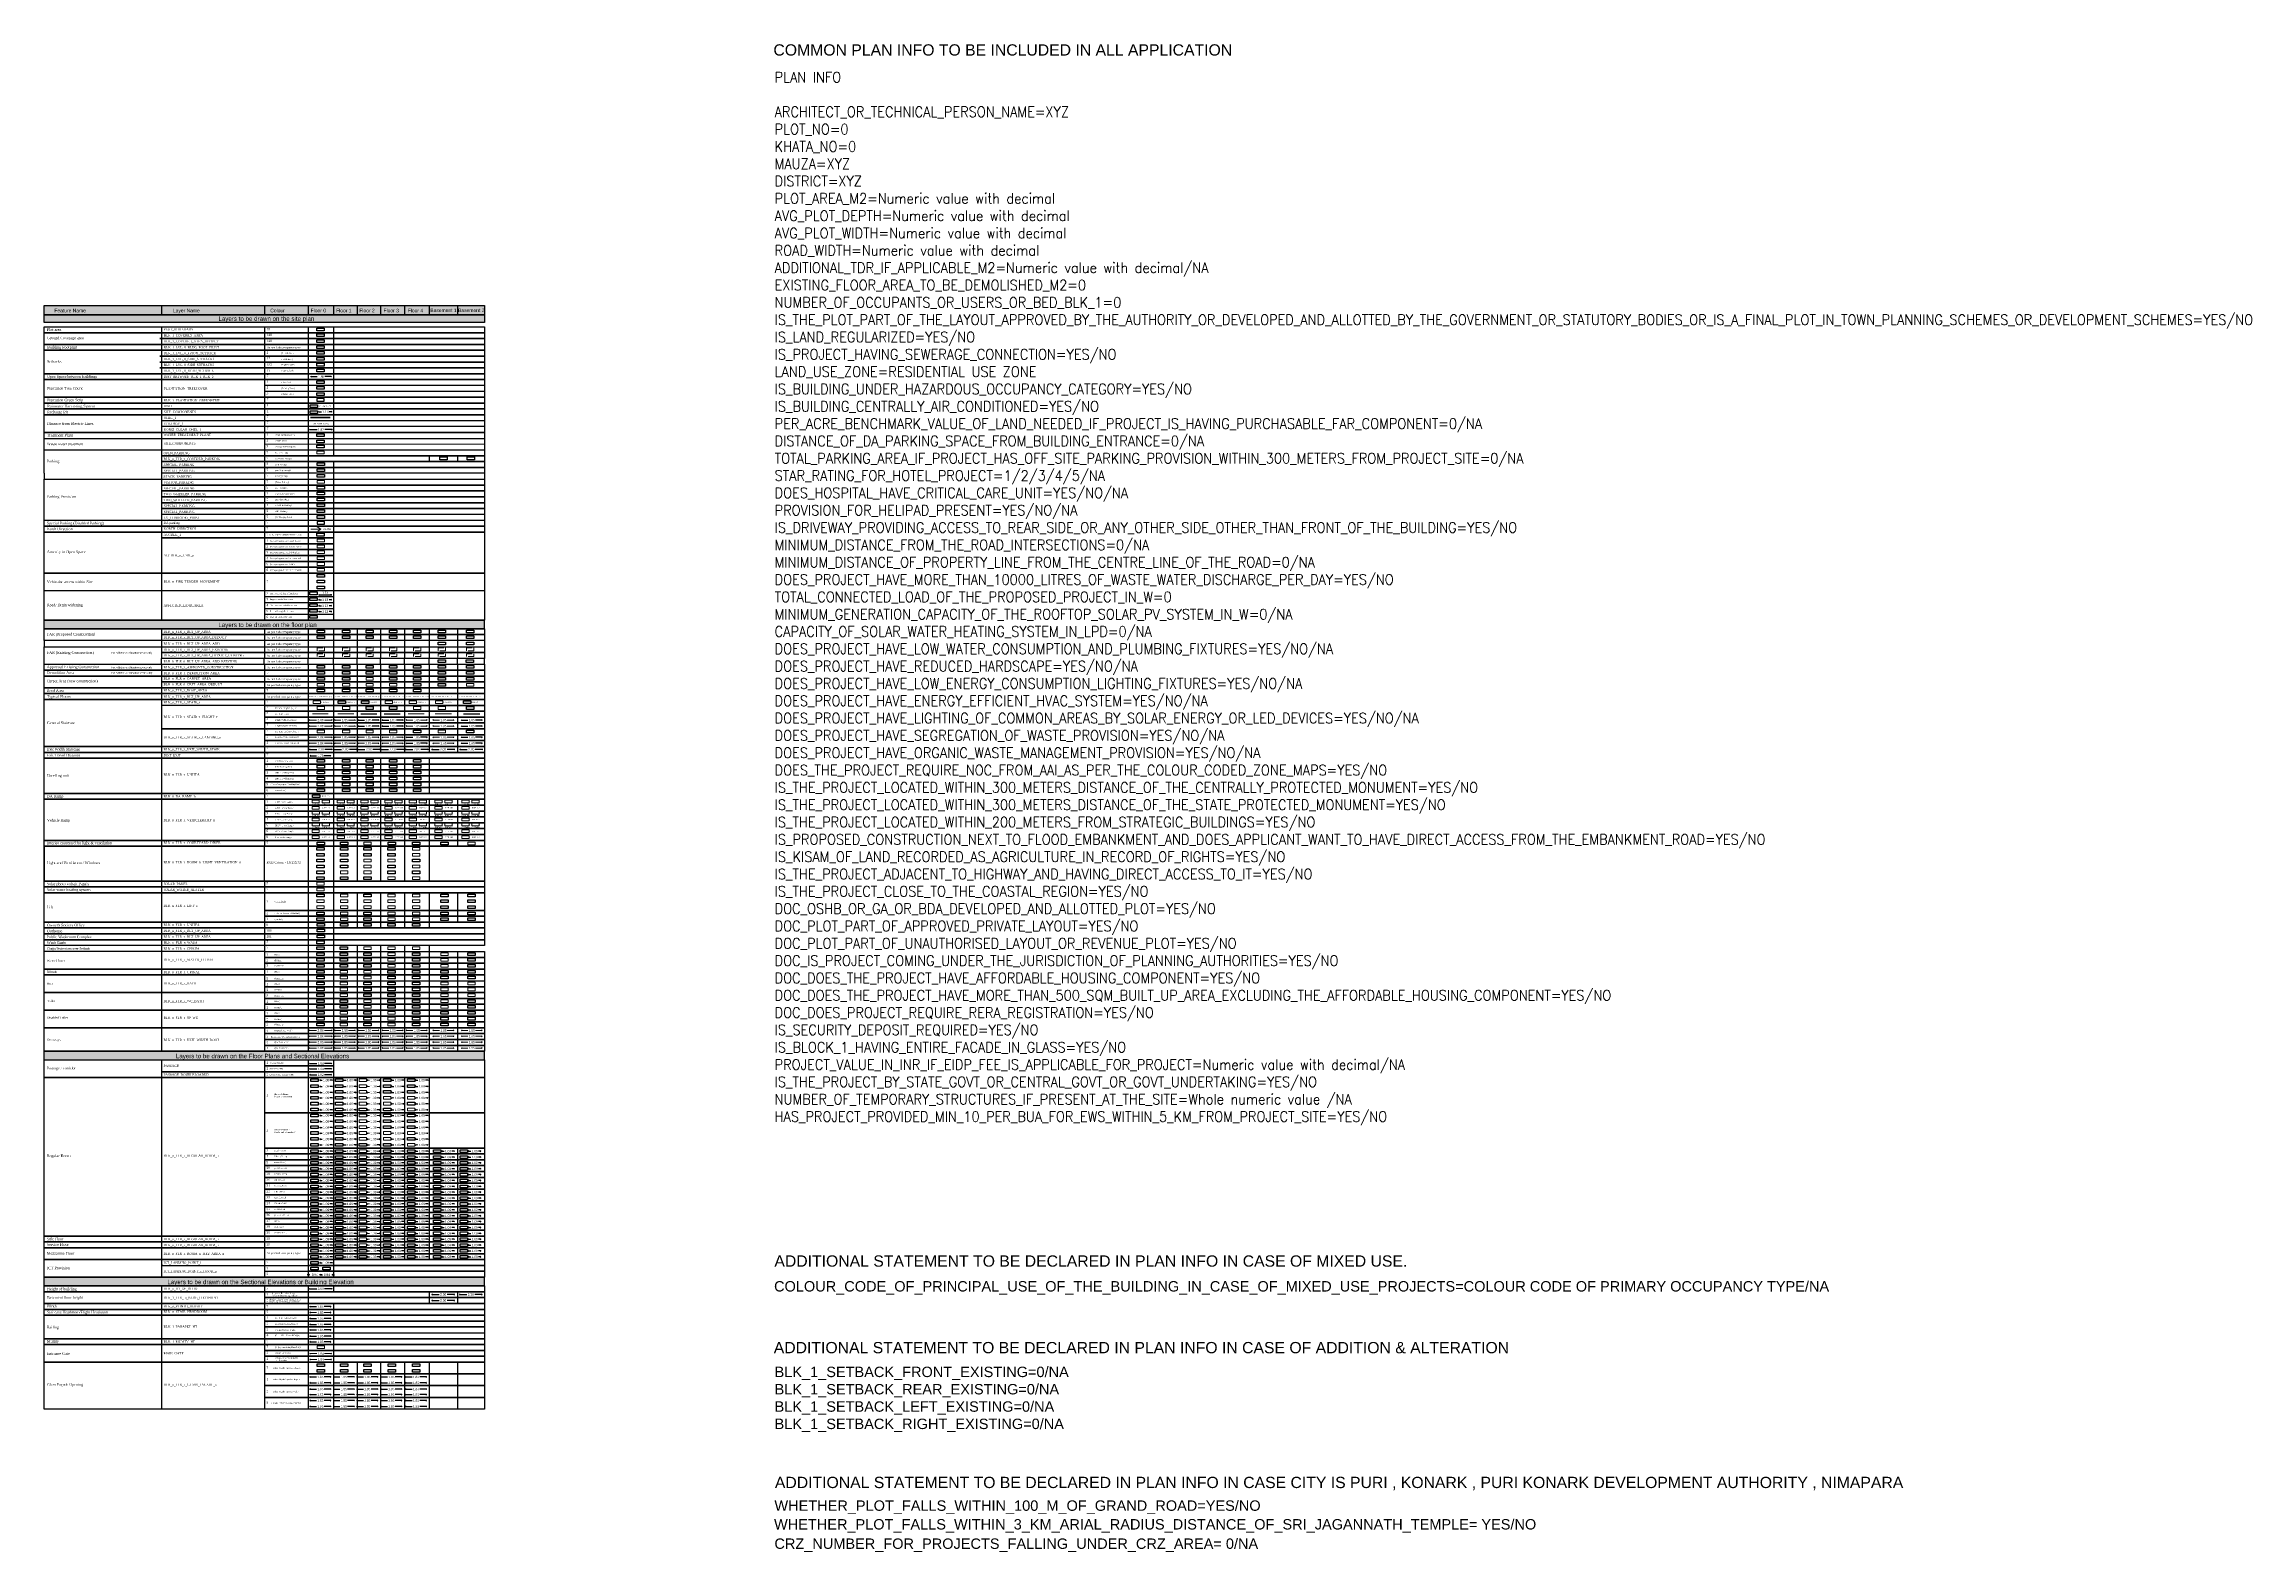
# Model space of a CAD drawing. Header units: millimetres. Extents: x -9481 to -9286, y 28719 to 28853.
import ezdxf

# ---------------------------------------------------------------- set-up
doc = ezdxf.new("R2010")
doc.units = ezdxf.units.MM
doc.header["$PDMODE"] = 34
doc.header["$PDSIZE"] = -15
doc.linetypes.add('CONTINULUS', pattern=[0])
doc.linetypes.add('DASHED', pattern=[0.75, 0.5, -0.25])
for name, color, linetype in [('ACCBLK_1', 7, 'Continuous'), ('BLK_1_FLR_-1_APPROVED_CONSTRUCTION', 7, 'Continuous'), ('BLK_1_FLR_-1_BLT_UP_AREA_ADD', 7, 'Continuous'), ('BLK_1_FLR_-1_BLT_UP_AREA_ADD_EXISTING', 7, 'Continuous'), ('BLK_1_FLR_-1_DEMOLITION_AREA', 7, 'Continuous'), ('BLK_1_FLR_-1_EXIT_WIDTH_STAIR', 7, 'Continuous'), ('BLK_1_FLR_-1_ROOM_1_MEZ_AREA_1', 11, 'Continuous'), ('BLK_1_FLR_-1_ROOM_2_MEZ_AREA_1', 11, 'Continuous'), ('BLK_1_FLR_-2_APPROVED_CONSTRUCTION', 7, 'Continuous'), ('BLK_1_FLR_-2_BLT_UP_AREA', 7, 'Continuous'), ('BLK_1_FLR_-2_BLT_UP_AREA_ADD', 7, 'Continuous'), ('BLK_1_FLR_-2_BLT_UP_AREA_ADD_EXISTING', 7, 'Continuous'), ('BLK_1_FLR_-2_DEMOLITION_AREA', 7, 'Continuous'), ('BLK_1_FLR_-2_EXIT_WIDTH_STAIR', 7, 'Continuous'), ('BLK_1_FLR_-2_ROOM_1_MEZ_AREA_1', 11, 'Continuous'), ('BLK_1_FLR_-2_ROOM_2_MEZ_AREA_1', 11, 'Continuous'), ('BLK_1_FLR_0_APPROVED_CONSTRUCTION', 7, 'Continuous'), ('BLK_1_FLR_0_BATH', 7, 'Continuous'), ('BLK_1_FLR_0_CARPET_AREA', 25, 'Continuous'), ('BLK_1_FLR_0_CHAJJA', 7, 'Continuous'), ('BLK_1_FLR_0_COURTYARD_INNER', 7, 'Continuous'), ('BLK_1_FLR_0_DEMOLITION_AREA', 7, 'Continuous'), ('BLK_1_FLR_0_EXIT_WIDTH_STAIR', 7, 'Continuous'), ('BLK_1_FLR_0_GLASS_FACADE_1', 7, 'Continuous'), ('BLK_1_FLR_0_GLASS_FACADE_2', 7, 'Continuous'), ('BLK_1_FLR_0_ROOF_AREA', 7, 'Continuous'), ('BLK_1_FLR_0_ROOM_1_LIGHT_VENTILATION_1', 7, 'Continuous'), ('BLK_1_FLR_0_ROOM_1_MEZ_AREA_1', 11, 'Continuous'), ('BLK_1_FLR_0_ROOM_2_LIGHT_VENTILATION_2', 7, 'Continuous'), ('BLK_1_FLR_0_ROOM_2_MEZ_AREA_1', 11, 'Continuous'), ('BLK_1_FLR_0_ROOM_3_LIGHT_VENTILATION_3', 7, 'Continuous'), ('BLK_1_FLR_0_ROOM_4_LIGHT_VENTILATION_4', 7, 'Continuous'), ('BLK_1_FLR_0_ROOM_5_LIGHT_VENTILATION_5', 7, 'Continuous'), ('BLK_1_FLR_0_UNITFA', 7, 'Continuous'), ('BLK_1_FLR_0_WASH', 7, 'Continuous'), ('BLK_1_FLR_0_WATER_CLOSET', 7, 'Continuous'), ('BLK_1_FLR_1_APPROVED_CONSTRUCTION', 7, 'Continuous'), ('BLK_1_FLR_1_CARPET_AREA', 25, 'Continuous'), ('BLK_1_FLR_1_CHAJJA', 7, 'Continuous'), ('BLK_1_FLR_1_COURTYARD_INNER', 7, 'Continuous'), ('BLK_1_FLR_1_DEMOLITION_AREA', 7, 'Continuous'), ('BLK_1_FLR_1_EXIT_WIDTH_STAIR', 7, 'Continuous'), ('BLK_1_FLR_1_GLASS_FACADE_1', 7, 'Continuous'), ('BLK_1_FLR_1_GLASS_FACADE_2', 7, 'Continuous'), ('BLK_1_FLR_1_REGULAR_ROOM_3', 7, 'Continuous'), ('BLK_1_FLR_1_REGULAR_ROOM_4', 7, 'Continuous'), ('BLK_1_FLR_1_REGULAR_ROOM_5', 7, 'Continuous'), ('BLK_1_FLR_1_ROOF_AREA', 7, 'Continuous'), ('BLK_1_FLR_1_ROOM_1_LIGHT_VENTILATION_1', 7, 'Continuous'), ('BLK_1_FLR_1_ROOM_1_MEZ_AREA_1', 11, 'Continuous'), ('BLK_1_FLR_1_ROOM_2_LIGHT_VENTILATION_2', 7, 'Continuous'), ('BLK_1_FLR_1_ROOM_2_MEZ_AREA_1', 11, 'Continuous'), ('BLK_1_FLR_1_ROOM_3_LIGHT_VENTILATION_3', 7, 'Continuous'), ('BLK_1_FLR_1_UNITFA', 7, 'Continuous'), ('BLK_1_FLR_2_APPROVED_CONSTRUCTION', 7, 'Continuous'), ('BLK_1_FLR_2_DEMOLITION_AREA', 7, 'Continuous'), ('BLK_1_FLR_2_EXIT_WIDTH_STAIR', 7, 'Continuous'), ('BLK_1_FLR_2_GLASS_FACADE_1', 7, 'Continuous'), ('BLK_1_FLR_2_GLASS_FACADE_2', 7, 'Continuous'), ('BLK_1_FLR_2_ROOF_AREA', 7, 'Continuous'), ('BLK_1_FLR_2_ROOM_1_LIGHT_VENTILATION_1', 7, 'Continuous'), ('BLK_1_FLR_2_ROOM_1_MEZ_AREA_1', 11, 'Continuous'), ('BLK_1_FLR_2_ROOM_2_MEZ_AREA_1', 11, 'Continuous'), ('BLK_1_FLR_2_UNITFA', 7, 'Continuous'), ('BLK_1_FLR_3_APPROVED_CONSTRUCTION', 7, 'Continuous'), ('BLK_1_FLR_3_DEMOLITION_AREA', 7, 'Continuous'), ('BLK_1_FLR_3_EXIT_WIDTH_STAIR', 7, 'Continuous'), ('BLK_1_FLR_3_GLASS_FACADE_1', 7, 'Continuous'), ('BLK_1_FLR_3_GLASS_FACADE_2', 7, 'Continuous'), ('BLK_1_FLR_3_REGULAR_ROOM_1', 7, 'Continuous'), ('BLK_1_FLR_3_ROOF_AREA', 7, 'Continuous'), ('BLK_1_FLR_3_ROOM_1_MEZ_AREA_1', 11, 'Continuous'), ('BLK_1_FLR_3_ROOM_2_MEZ_AREA_1', 11, 'Continuous'), ('BLK_1_FLR_3_UNITFA', 7, 'Continuous'), ('BLK_1_FLR_4_APPROVED_CONSTRUCTION', 7, 'Continuous'), ('BLK_1_FLR_4_BLT_UP_AREA', 7, 'Continuous'), ('BLK_1_FLR_4_DEMOLITION_AREA', 7, 'Continuous'), ('BLK_1_FLR_4_EXIT_WIDTH_STAIR', 7, 'Continuous'), ('BLK_1_FLR_4_GLASS_FACADE_1', 7, 'Continuous'), ('BLK_1_FLR_4_GLASS_FACADE_2', 7, 'Continuous'), ('BLK_1_FLR_4_ROOF_AREA', 7, 'Continuous'), ('BLK_1_FLR_4_ROOM_1_MEZ_AREA_1', 11, 'Continuous'), ('BLK_1_FLR_4_ROOM_2_MEZ_AREA_1', 11, 'Continuous'), ('BLK_1_FLR_4_UNITFA', 7, 'Continuous'), ('BLK_1_MUMTY_HT', 7, 'Continuous'), ('BLK_1_PLANTATION_GREENSTRIP', 7, 'Continuous'), ('BLK_1_PLINTH_HEIGHT', 7, 'Continuous'), ('DA parking', 7, 'Continuous'), ('DIST_BETWEEN_BLK_1_BLK_2', 7, 'Continuous'), ('DIST_EXIT', 7, 'Continuous'), ('EV_CHARGING_POINT', 7, 'Continuous'), ('HATCH', 7, 'Continuous'), ('ICT_LANDING_POINT_1', 7, 'Continuous'), ('ICT_LANDING_POINT_1_DOOR_1', 7, 'Continuous'), ('ICT_LANDING_POINT_1_DOOR_2', 7, 'Continuous'), ('PASSAGE_DOUBLELOADED', 7, 'Continuous'), ('PLANTATION_TREECOVER', 7, 'Continuous'), ('SITE_COMPONENTS', 7, 'Continuous'), ('STACK_PARKING', 7, 'Continuous'), ('TWO_WHEELER_PARKING', 7, 'Continuous'), ('WATER_TREATMENT_PLANT', 7, 'Continuous')]:
    doc.layers.add(name, color=color, linetype=linetype)
for name, color, linetype, lineweight in [('ACCBLK_1_UNIT_1', 7, 'Continuous', 0), ('AFFECTED_LAND_AREA', 1, 'Continuous', 30), ('BLK_1_FLR_-1_BATH', 7, 'Continuous', 0), ('BLK_1_FLR_-1_BLT_UP_AREA_EXISTING', 11, 'DASHED', 9), ('BLK_1_FLR_-1_EXIT_WIDTH_DOOR', 7, 'Continuous', 0), ('BLK_1_FLR_-1_STAIR_1', 7, 'Continuous', 0), ('BLK_1_FLR_-1_STAIR_1_FLIGHT_1', 7, 'Continuous', 0), ('BLK_1_FLR_-1_STAIR_1_LANDING_1', 7, 'Continuous', 0), ('BLK_1_FLR_-1_VEHICLERAMP_1', 7, 'Continuous', 0), ('BLK_1_FLR_-1_VEHICLERAMP_2', 7, 'Continuous', 0), ('BLK_1_FLR_-1_WATER_CLOSET', 7, 'Continuous', 0), ('BLK_1_FLR_-1_WC_BATH', 7, 'Continuous', 0), ('BLK_1_FLR_-2_BATH', 7, 'Continuous', 0), ('BLK_1_FLR_-2_BLT_UP_AREA_DEDUCT_EXISTING', 11, 'DASHED', 9), ('BLK_1_FLR_-2_BLT_UP_AREA_EXISTING', 11, 'DASHED', 9), ('BLK_1_FLR_-2_COURTYARD_INNER', 7, 'Continuous', 0), ('BLK_1_FLR_-2_CRPT_AREA_DEDUCT', 7, 'Continuous', 0), ('BLK_1_FLR_-2_EXIT_WIDTH_DOOR', 7, 'Continuous', 0), ('BLK_1_FLR_-2_VEHICLERAMP_1', 7, 'Continuous', 0), ('BLK_1_FLR_-2_VEHICLERAMP_2', 7, 'Continuous', 0), ('BLK_1_FLR_0_BLT_UP_AREA_DEDUCT_EXISTING', 11, 'DASHED', 9), ('BLK_1_FLR_0_BLT_UP_AREA_EXISTING', 11, 'DASHED', 9), ('BLK_1_FLR_0_CRPT_AREA_DEDUCT', 7, 'Continuous', 0), ('BLK_1_FLR_0_EXIT_WIDTH_DOOR', 7, 'Continuous', 0), ('BLK_1_FLR_0_LIFT_2', 1, 'DASHED', 9), ('BLK_1_FLR_0_LIFT_3', 1, 'DASHED', 9), ('BLK_1_FLR_0_STAIR_1', 7, 'Continuous', 0), ('BLK_1_FLR_0_STAIR_1_FLIGHT_1', 7, 'Continuous', 0), ('BLK_1_FLR_0_STAIR_1_LANDING_1', 7, 'Continuous', 0), ('BLK_1_FLR_0_VEHICLERAMP_1', 7, 'Continuous', 0), ('BLK_1_FLR_0_VEHICLERAMP_2', 7, 'Continuous', 0), ('BLK_1_FLR_1_BATH', 7, 'Continuous', 0), ('BLK_1_FLR_1_BLT_UP_AREA_DEDUCT_EXISTING', 11, 'DASHED', 9), ('BLK_1_FLR_1_BLT_UP_AREA_EXISTING', 11, 'DASHED', 9), ('BLK_1_FLR_1_CRPT_AREA_DEDUCT', 7, 'Continuous', 0), ('BLK_1_FLR_1_EXIT_WIDTH_DOOR', 7, 'Continuous', 0), ('BLK_1_FLR_1_LIFT_1', 7, 'Continuous', 0), ('BLK_1_FLR_1_LIFT_2', 1, 'DASHED', 9), ('BLK_1_FLR_1_LIFT_3', 1, 'DASHED', 9), ('BLK_1_FLR_1_ROOM_5_LIGHT_VENTILATION_5', 7, 'Continuous', 0), ('BLK_1_FLR_1_SP_WC', 7, 'Continuous', 0), ('BLK_1_FLR_1_STAIR_1_FLIGHT_1', 7, 'Continuous', 0), ('BLK_1_FLR_1_STAIR_1_LANDING_1', 7, 'Continuous', 0), ('BLK_1_FLR_1_URINAL', 7, 'Continuous', 0), ('BLK_1_FLR_1_VEHICLERAMP_1', 7, 'Continuous', 0), ('BLK_1_FLR_1_VEHICLERAMP_2', 7, 'Continuous', 0), ('BLK_1_FLR_2_BLT_UP_AREA_DEDUCT_EXISTING', 11, 'DASHED', 9), ('BLK_1_FLR_2_BLT_UP_AREA_EXISTING', 11, 'DASHED', 9), ('BLK_1_FLR_2_CARPET_AREA', 7, 'Continuous', 0), ('BLK_1_FLR_2_CHAJJA', 7, 'Continuous', 0), ('BLK_1_FLR_2_COURTYARD_INNER', 7, 'Continuous', 0), ('BLK_1_FLR_2_CRPT_AREA_DEDUCT', 7, 'Continuous', 0), ('BLK_1_FLR_2_EXIT_WIDTH_DOOR', 7, 'Continuous', 0), ('BLK_1_FLR_2_LIFT_2', 1, 'DASHED', 9), ('BLK_1_FLR_2_LIFT_3', 1, 'DASHED', 9), ('BLK_1_FLR_2_REGULAR_ROOM_1', 7, 'Continuous', 0), ('BLK_1_FLR_2_REGULAR_ROOM_2', 7, 'Continuous', 0), ('BLK_1_FLR_2_REGULAR_ROOM_3', 7, 'Continuous', 0), ('BLK_1_FLR_2_REGULAR_ROOM_4', 7, 'Continuous', 0), ('BLK_1_FLR_2_REGULAR_ROOM_5', 7, 'Continuous', 0), ('BLK_1_FLR_2_ROOM_3_LIGHT_VENTILATION_3', 9, 'Continuous', 20), ('BLK_1_FLR_2_ROOM_4_LIGHT_VENTILATION_4', 9, 'Continuous', 20), ('BLK_1_FLR_2_ROOM_5_LIGHT_VENTILATION_5', 7, 'Continuous', 0), ('BLK_1_FLR_2_STAIR_1_LANDING_1', 7, 'Continuous', 0), ('BLK_1_FLR_2_URINAL', 7, 'Continuous', 0), ('BLK_1_FLR_2_VEHICLERAMP_1', 7, 'Continuous', 0), ('BLK_1_FLR_2_VEHICLERAMP_2', 7, 'Continuous', 0), ('BLK_1_FLR_2_WC_BATH', 7, 'Continuous', 0), ('BLK_1_FLR_3_BLT_UP_AREA_DEDUCT_EXISTING', 11, 'DASHED', 9), ('BLK_1_FLR_3_BLT_UP_AREA_EXISTING', 11, 'DASHED', 9), ('BLK_1_FLR_3_CHAJJA', 7, 'Continuous', 0), ('BLK_1_FLR_3_CRPT_AREA_DEDUCT', 7, 'Continuous', 0), ('BLK_1_FLR_3_EXIT_WIDTH_DOOR', 7, 'Continuous', 0), ('BLK_1_FLR_3_LIFT_1', 7, 'Continuous', 0), ('BLK_1_FLR_3_LIFT_2', 1, 'DASHED', 9), ('BLK_1_FLR_3_REGULAR_ROOM', 7, 'Continuous', 0), ('BLK_1_FLR_3_REGULAR_ROOM_5', 7, 'Continuous', 0), ('BLK_1_FLR_3_ROOM_3_LIGHT_VENTILATION_3', 7, 'Continuous', 0), ('BLK_1_FLR_3_ROOM_6_LIGHT_VENTILATION_6', 7, 'Continuous', 0), ('BLK_1_FLR_3_SP_WC', 7, 'Continuous', 0), ('BLK_1_FLR_3_STAIR_1', 7, 'Continuous', 0), ('BLK_1_FLR_3_STAIR_1_LANDING_1', 7, 'Continuous', 0), ('BLK_1_FLR_3_VEHICLERAMP_1', 7, 'Continuous', 0), ('BLK_1_FLR_3_VEHICLERAMP_2', 7, 'Continuous', 0), ('BLK_1_FLR_3_WATER_CLOSET', 7, 'Continuous', 0), ('BLK_1_FLR_4_BLT_UP_AREA_DEDUCT_EXISTING', 11, 'DASHED', 9), ('BLK_1_FLR_4_BLT_UP_AREA_EXISTING', 11, 'DASHED', 9), ('BLK_1_FLR_4_CHAJJA', 7, 'Continuous', 0), ('BLK_1_FLR_4_EXIT_WIDTH_DOOR', 7, 'Continuous', 0), ('BLK_1_FLR_4_LIFT_1', 7, 'Continuous', 0), ('BLK_1_FLR_4_LIFT_2', 1, 'DASHED', 9), ('BLK_1_FLR_4_LIFT_3', 1, 'DASHED', 9), ('BLK_1_FLR_4_REGULAR_ROOM_4', 7, 'Continuous', 0), ('BLK_1_FLR_4_REGULAR_ROOM_6', 7, 'Continuous', 0), ('BLK_1_FLR_4_ROOM_1_LIGHT_VENTILATION_1', 7, 'Continuous', 0), ('BLK_1_FLR_4_ROOM_2_LIGHT_VENTILATION_2', 7, 'Continuous', 0), ('BLK_1_FLR_4_ROOM_4_LIGHT_VENTILATION_4', 7, 'Continuous', 0), ('BLK_1_FLR_4_ROOM_6_LIGHT_VENTILATION_6', 7, 'Continuous', 0), ('BLK_1_FLR_4_STAIR_1', 7, 'Continuous', 0), ('BLK_1_FLR_4_STAIR_1_FLIGHT_1', 7, 'Continuous', 0), ('BLK_1_FLR_4_VEHICLERAMP_1', 7, 'Continuous', 0), ('BLK_1_FLR_4_VEHICLERAMP_2', 7, 'Continuous', 0), ('BLK_1_FLR_5_BLT_UP_AREA_DEDUCT_EXISTING', 11, 'DASHED', 9), ('BLK_1_STAIR_HEADROOM', 7, 'Continuous', 0), ('MAIN_GATE', 7, 'Continuous', 0), ('NORTH_DIRECTION', 7, 'Continuous', 0), ('OPEN_PARKING', 7, 'Continuous', 0), ('PLAN', 7, 'Continuous', 40), ('SOLAR_PANEL', 7, 'Continuous', 0), ('SOLAR_WATER_HEATER', 7, 'Continuous', 0), ('VISITOR_PARKING', 7, 'Continuous', 0)]:
    doc.layers.add(name, color=color, linetype=linetype, lineweight=lineweight)
for name, color, linetype, plot in [('BLK_1_COVERED_AREA', 140, 'Continuous', False), ('BLK_1_COVERED_AREA_DEDUCT', 140, 'Continuous', False), ('BLK_1_DA_RAMP_1', 7, 'Continuous', False), ('BLK_1_FIRE_TENDER_MOVEMENT', 7, 'Continuous', False), ('BLK_1_FLR_-1_BLDG_FOOTPRINT', 7, 'Continuous', False), ('BLK_1_FLR_-1_BLT_UP_AREA', 25, 'Continuous', False), ('BLK_1_FLR_-1_BLT_UP_AREA_DEDUCT', 25, 'Continuous', False), ('BLK_1_FLR_-1_CARPET_AREA', 25, 'Continuous', False), ('BLK_1_FLR_-1_COURTYARD_INNER', 4, 'Continuous', False), ('BLK_1_FLR_-1_COVERED_PARKING', 7, 'Continuous', False), ('BLK_1_FLR_-1_CRPT_AREA_DEDUCT', 4, 'Continuous', False), ('BLK_1_FLR_-1_LIFT_1', 7, 'Continuous', False), ('BLK_1_FLR_-1_LIFT_2', 7, 'Continuous', False), ('BLK_1_FLR_-1_LIFT_3', 7, 'Continuous', False), ('BLK_1_FLR_-1_REGULAR_ROOM_1', 7, 'Continuous', False), ('BLK_1_FLR_-1_SP_WC', 4, 'Continuous', False), ('BLK_1_FLR_-1_URINAL', 4, 'Continuous', False), ('BLK_1_FLR_-2_BLDG_FOOTPRINT', 7, 'Continuous', False), ('BLK_1_FLR_-2_BLT_UP_AREA_DEDUCT', 25, 'Continuous', False), ('BLK_1_FLR_-2_CARPET_AREA', 4, 'Continuous', False), ('BLK_1_FLR_-2_COVERED_PARKING', 7, 'Continuous', False), ('BLK_1_FLR_-2_LIFT_1', 7, 'Continuous', False), ('BLK_1_FLR_-2_LIFT_2', 7, 'Continuous', False), ('BLK_1_FLR_-2_LIFT_3', 7, 'Continuous', False), ('BLK_1_FLR_-2_REGULAR_ROOM_1', 7, 'Continuous', False), ('BLK_1_FLR_-2_SP_WC', 1, 'Continuous', False), ('BLK_1_FLR_-2_STAIR_1', 25, 'Continuous', False), ('BLK_1_FLR_-2_STAIR_1_FLIGHT_1', 7, 'Continuous', False), ('BLK_1_FLR_-2_STAIR_1_LANDING_1', 7, 'Continuous', False), ('BLK_1_FLR_-2_URINAL', 7, 'Continuous', False), ('BLK_1_FLR_-2_WATER_CLOSET', 6, 'Continuous', False), ('BLK_1_FLR_-2_WC_BATH', 7, 'Continuous', False), ('BLK_1_FLR_0_BLT_UP_AREA', 25, 'Continuous', False), ('BLK_1_FLR_0_BLT_UP_AREA_DEDUCT', 25, 'Continuous', False), ('BLK_1_FLR_0_LIFT_1', 7, 'Continuous', False), ('BLK_1_FLR_0_REGULAR_ROOM_1', 1, 'Continuous', False), ('BLK_1_FLR_0_REGULAR_ROOM_2', 7, 'Continuous', False), ('BLK_1_FLR_0_REGULAR_ROOM_3', 7, 'Continuous', False), ('BLK_1_FLR_0_REGULAR_ROOM_4', 7, 'Continuous', False), ('BLK_1_FLR_0_REGULAR_ROOM_5', 7, 'Continuous', False), ('BLK_1_FLR_0_REGULAR_ROOM_6', 7, 'Continuous', False), ('BLK_1_FLR_0_ROOM_6_LIGHT_VENTILATION_6', 7, 'Continuous', False), ('BLK_1_FLR_0_SP_WC', 7, 'Continuous', False), ('BLK_1_FLR_0_URINAL', 4, 'Continuous', False), ('BLK_1_FLR_0_WC_BATH', 4, 'Continuous', False), ('BLK_1_FLR_1_BLT_UP_AREA', 25, 'Continuous', False), ('BLK_1_FLR_1_BLT_UP_AREA_DEDUCT', 25, 'Continuous', False), ('BLK_1_FLR_1_REGULAR_ROOM_1', 7, 'Continuous', False), ('BLK_1_FLR_1_REGULAR_ROOM_2', 7, 'Continuous', False), ('BLK_1_FLR_1_REGULAR_ROOM_6', 7, 'Continuous', False), ('BLK_1_FLR_1_ROOM_4_LIGHT_VENTILATION_4', 25, 'Continuous', False), ('BLK_1_FLR_1_ROOM_6_LIGHT_VENTILATION_6', 7, 'Continuous', False), ('BLK_1_FLR_1_STAIR_1', 1, 'Continuous', False), ('BLK_1_FLR_1_WATER_CLOSET', 1, 'Continuous', False), ('BLK_1_FLR_1_WC_BATH', 4, 'Continuous', False), ('BLK_1_FLR_2_BATH', 7, 'Continuous', False), ('BLK_1_FLR_2_BLT_UP_AREA', 7, 'Continuous', False), ('BLK_1_FLR_2_BLT_UP_AREA_DEDUCT', 7, 'Continuous', False), ('BLK_1_FLR_2_LIFT_1', 7, 'Continuous', False), ('BLK_1_FLR_2_REGULAR_ROOM_6', 7, 'Continuous', False), ('BLK_1_FLR_2_ROOM_2_LIGHT_VENTILATION_2', 25, 'Continuous', False), ('BLK_1_FLR_2_ROOM_6_LIGHT_VENTILATION_6', 7, 'Continuous', False), ('BLK_1_FLR_2_SP_WC', 4, 'Continuous', False), ('BLK_1_FLR_2_STAIR_1', 1, 'Continuous', False), ('BLK_1_FLR_2_STAIR_1_FLIGHT_1', 7, 'Continuous', False), ('BLK_1_FLR_2_WATER_CLOSET', 4, 'Continuous', False), ('BLK_1_FLR_3_BATH', 25, 'Continuous', False), ('BLK_1_FLR_3_BLT_UP_AREA', 7, 'Continuous', False), ('BLK_1_FLR_3_BLT_UP_AREA_DEDUCT', 7, 'Continuous', False), ('BLK_1_FLR_3_CARPET_AREA', 25, 'Continuous', False), ('BLK_1_FLR_3_COURTYARD_INNER', 7, 'Continuous', False), ('BLK_1_FLR_3_REGULAR_ROOM_2', 7, 'Continuous', False), ('BLK_1_FLR_3_REGULAR_ROOM_3', 7, 'Continuous', False), ('BLK_1_FLR_3_REGULAR_ROOM_6', 7, 'Continuous', False), ('BLK_1_FLR_3_ROOM_1_LIGHT_VENTILATION_1', 4, 'Continuous', False), ('BLK_1_FLR_3_ROOM_2_LIGHT_VENTILATION_2', 1, 'Continuous', False), ('BLK_1_FLR_3_ROOM_4_LIGHT_VENTILATION_4', 1, 'Continuous', False), ('BLK_1_FLR_3_ROOM_5_LIGHT_VENTILATION_5', 1, 'Continuous', False), ('BLK_1_FLR_3_STAIR_1_FLIGHT_1', 7, 'Continuous', False), ('BLK_1_FLR_3_URINAL', 4, 'Continuous', False), ('BLK_1_FLR_3_WC_BATH', 4, 'Continuous', False), ('BLK_1_FLR_4_BATH', 25, 'Continuous', False), ('BLK_1_FLR_4_BLT_UP_AREA_DEDUCT', 7, 'Continuous', False), ('BLK_1_FLR_4_CARPET_AREA', 4, 'Continuous', False), ('BLK_1_FLR_4_COURTYARD_INNER', 25, 'Continuous', False), ('BLK_1_FLR_4_CRPT_AREA_DEDUCT', 25, 'Continuous', False), ('BLK_1_FLR_4_REGULAR_ROOM_1', 7, 'Continuous', False), ('BLK_1_FLR_4_REGULAR_ROOM_2', 7, 'Continuous', False), ('BLK_1_FLR_4_REGULAR_ROOM_3', 7, 'Continuous', False), ('BLK_1_FLR_4_REGULAR_ROOM_5', 7, 'Continuous', False), ('BLK_1_FLR_4_ROOM_3_LIGHT_VENTILATION_3', 7, 'Continuous', False), ('BLK_1_FLR_4_ROOM_5_LIGHT_VENTILATION_5', 7, 'Continuous', False), ('BLK_1_FLR_4_SP_WC', 4, 'Continuous', False), ('BLK_1_FLR_4_STAIR_1_LANDING_1', 7, 'Continuous', False), ('BLK_1_FLR_4_URINAL', 7, 'Continuous', False), ('BLK_1_FLR_4_WATER_CLOSET', 4, 'Continuous', False), ('BLK_1_FLR_4_WC_BATH', 25, 'Continuous', False), ('BLK_1_HT_OF_BLDG', 5, 'Continuous', False), ('BLK_1_LVL_0_BLDG_FOOT_PRINT', 1, 'Continuous', False), ('BLK_1_LVL_0_FRONT_SETBACK', 2, 'Continuous', False), ('BLK_1_LVL_0_REAR_SETBACK', 11, 'Continuous', False), ('BLK_1_LVL_0_SIDE_SETBACK1', 171, 'Continuous', False), ('BLK_1_LVL_0_SIDE_SETBACK2', 102, 'Continuous', False), ('BLK_1_PARAPET_HT', 7, 'Continuous', False), ('BLK_2_FIRE_TENDER_MOVEMENT', 7, 'Continuous', False), ('BLK_3_FIRE_TENDER_MOVEMENT', 7, 'Continuous', False), ('HORIZ_CLEAR_OHEL_1', 7, 'Continuous', False), ('OHEL_1', 7, 'Continuous', False), ('PASSAGE', 7, 'Continuous', False), ('PLAN_INFO', 1, 'Continuous', False), ('PLOT_BOUNDARY', 70, 'Continuous', False), ('RWH', 4, 'Continuous', False), ('SPECIAL_PARKING', 7, 'Continuous', False), ('VOLTAGE_1', 7, 'Continuous', False)]:
    doc.layers.add(name, color=color, linetype=linetype, plot=plot)
doc.styles.add('Arial', font='arial.ttf', dxfattribs={"height": 0.2})
doc.styles.add('MtXpl_Georgia', font='georgiab.ttf')
doc.styles.get("Standard").update_dxf_attribs({"font": 'arial.ttf', "height": 0.25})
doc.styles.add('style2', font='arial.ttf', dxfattribs={"height": 0.3})
doc.styles.add('TNR', font='times.ttf', dxfattribs={"height": 0.5})
doc.dimstyles.new('INT DIM', dxfattribs={"dimtxt": 0.3, "dimasz": 0.1, "dimexe": 0.18, "dimexo": 0.0625, "dimgap": 0.09, "dimtad": 0, "dimzin": 0, "dimdsep": 46, "dimtxsty": 'style2', "dimblk": 'OPEN90', "dimcen": 0.09, "dimse1": 1, "dimse2": 1, "dimclrd": 250, "dimclrt": 256, "dimadec": 0, "dimazin": 0, "dimtfac": 1, "dimtofl": 0, "dimtmove": 0, "dimatfit": 3, "dimfxl": 0.18, "dimtolj": 1, "dimtzin": 0, "dimlwd": -1, "dimarcsym": 0})

# ---------------------------------------------------------------- blocks, each defined once
blk = doc.blocks.new('Ho')
h = blk.add_hatch(color=244)
h.dxf.hatch_style = 1
h.paths.add_polyline_path([(-9481.25, 28805.43), (-9481.25, 28804.6), (-9470.85, 28804.6), (-9470.85, 28805.43)], flags=17)
h.paths.add_polyline_path([(-9470.85, 28805.43), (-9470.85, 28804.6), (-9461.72, 28804.6), (-9461.72, 28805.43)], flags=17)
h.paths.add_polyline_path([(-9457.85, 28804.6), (-9457.85, 28805.43), (-9461.72, 28805.43), (-9461.72, 28804.6)], flags=17)
h.paths.add_polyline_path([(-9457.85, 28805.43), (-9457.85, 28804.6), (-9455.59, 28804.6), (-9455.59, 28805.43)], flags=17)
h.paths.add_polyline_path([(-9455.59, 28805.43), (-9455.59, 28804.6), (-9453.51, 28804.6), (-9453.51, 28805.43)], flags=17)
h.paths.add_polyline_path([(-9453.51, 28805.43), (-9453.51, 28804.6), (-9451.43, 28804.6), (-9451.43, 28805.43)], flags=17)
h.paths.add_polyline_path([(-9449.3, 28805.43), (-9451.43, 28805.43), (-9451.43, 28804.6), (-9449.3, 28804.6)], flags=17)
h.paths.add_polyline_path([(-9447.11, 28805.43), (-9449.3, 28805.43), (-9449.3, 28804.6), (-9447.11, 28804.6)], flags=17)
h.paths.add_polyline_path([(-9444.6, 28805.43), (-9447.11, 28805.43), (-9447.11, 28804.6), (-9444.6, 28804.6)], flags=17)
h.paths.add_polyline_path([(-9442.22, 28804.6), (-9442.22, 28805.43), (-9444.6, 28805.43), (-9444.6, 28804.6)])
for p, q in [((-9470.85, 28805.43), (-9470.85, 28804.6)), ((-9461.72, 28805.43), (-9461.72, 28804.6)), ((-9457.85, 28805.43), (-9457.85, 28804.6)), ((-9455.59, 28805.43), (-9455.59, 28804.6)), ((-9453.51, 28805.43), (-9453.51, 28804.6)), ((-9451.43, 28805.43), (-9451.43, 28804.6)), ((-9449.3, 28805.43), (-9449.3, 28804.6)), ((-9447.11, 28805.43), (-9447.11, 28804.6)), ((-9444.6, 28805.43), (-9444.6, 28804.6))]:
    blk.add_line(p, q)
blk.add_lwpolyline([(-9481.25, 28805.43), (-9442.22, 28805.43), (-9442.22, 28804.6), (-9481.25, 28804.6), (-9481.25, 28805.43)], close=True)
at = {"color": 18, "char_height": 0.3129, "attachment_point": 1}
for s, width, gutter_width, insert in [('{\\C256;Feature Name}', 11.8886, 1.63, (-9480.35, 28805.15)), ('{\\C256;Layer Name}', 11.8886, 1.63, (-9469.84, 28805.15)), ('{\\C256;Colour}', 11.8886, 1.63, (-9461.21, 28805.15)), ('{\\C256;Floor 0}', 11.8886, 1.63, (-9457.63, 28805.15)), ('{\\C256;Floor 1}', 11.8886, 1.63, (-9455.37, 28805.15)), ('{\\C256;Floor 2}', 11.8886, 1.63, (-9453.31, 28805.15)), ('{\\C256;Floor 3}', 11.8886, 1.63, (-9451.17, 28805.15)), ('{\\C256;Floor 4}', 11.8886, 1.63, (-9449.02, 28805.15)), ('{\\C256;Basement 1}', 9.5109, 1.31, (-9447.02, 28805.17)), ('{\\C256;Basement 2}', 9.5109, 1.31, (-9444.56, 28805.17))]:
    blk.add_mtext_dynamic_manual_height_columns(s, width=width, gutter_width=gutter_width, heights=[0], dxfattribs=dict(at, insert=insert))
blk = doc.blocks.new('H2')
at = {"layer": 'HATCH', "linetype": 'CONTINULUS', "ltscale": 0.05}
h = blk.add_hatch(color=241, dxfattribs=at)
h.dxf.hatch_style = 1
h.paths.add_polyline_path([(-9435.46, 28804.6), (-9435.46, 28803.83), (-9396.43, 28803.83), (-9396.43, 28804.6)])
blk.add_lwpolyline([(-9435.46, 28804.6), (-9396.43, 28804.6), (-9396.43, 28803.83), (-9435.46, 28803.83), (-9435.46, 28804.6)], close=True)
at = {"color": 18, "insert": (-9420.01, 28804.37), "char_height": 0.3912, "attachment_point": 1}
blk.add_mtext_dynamic_manual_height_columns('Layers to be drawn on the floor plan', width=11.8886, gutter_width=1.63, heights=[0], dxfattribs=at)
blk = doc.blocks.new('H3')
at = {"layer": 'HATCH', "linetype": 'CONTINULUS', "ltscale": 0.05}
h = blk.add_hatch(color=241, dxfattribs=at)
h.dxf.hatch_style = 1
h.paths.add_polyline_path([(-9435.46, 28800.34), (-9435.46, 28799.56), (-9396.43, 28799.56), (-9396.43, 28800.34)])
blk.add_lwpolyline([(-9435.46, 28800.34), (-9396.43, 28800.34), (-9396.43, 28799.56), (-9435.46, 28799.56), (-9435.46, 28800.34)], close=True)
at = {"color": 18, "insert": (-9423.78, 28800.11), "char_height": 0.3912, "attachment_point": 1}
blk.add_mtext_dynamic_manual_height_columns('Layers to be drawn on the Floor Plans and Sectional Elevations', width=16.9822, gutter_width=1.63, heights=[0], dxfattribs=at)
blk = doc.blocks.new('J4')
at = {"layer": 'HATCH', "linetype": 'CONTINULUS', "ltscale": 0.05}
h = blk.add_hatch(color=241, dxfattribs=at)
h.dxf.hatch_style = 1
h.paths.add_polyline_path([(-9435.46, 28796.77), (-9435.46, 28796), (-9396.43, 28796), (-9396.43, 28796.77)])
blk.add_lwpolyline([(-9435.46, 28796.77), (-9396.43, 28796.77), (-9396.43, 28796), (-9435.46, 28796), (-9435.46, 28796.77)], close=True)
at = {"color": 18, "insert": (-9424.53, 28796.54), "char_height": 0.3912, "attachment_point": 1}
blk.add_mtext_dynamic_manual_height_columns('Layers to be drawn on the Sectional Elevations or Building Elevation', width=18.5465, gutter_width=1.63, heights=[0], dxfattribs=at)
blk = doc.blocks.new('_Open90')
at = {"layer": 'PLAN', "color": 0, "lineweight": -2}
for p, q in [((0, 0), (-1, 0)), ((-0.5, 0.5), (0, 0)), ((0, 0), (-0.5, -0.5))]:
    blk.add_line(p, q, dxfattribs=at)
blk = doc.blocks.new('*D5')
at = {"layer": 'DIST_BETWEEN_BLK_1_BLK_2', "color": 250, "ltscale": 0.05, "transparency": 16777216}
for p, q in [((-9457.5, 28823.01), (-9457.04, 28823.01)), ((-9455.9, 28823.01), (-9456.36, 28823.01))]:
    blk.add_line(p, q, dxfattribs=at)
at = {"layer": 'DIST_BETWEEN_BLK_1_BLK_2', "color": 250, "linetype": 'CONTINULUS', "ltscale": 0.05, "transparency": 16777216, "xscale": 0.1, "yscale": 0.1, "zscale": 0.1, "rotation": 180}
blk.add_blockref('_Open90', (-9457.6, 28823.01), dxfattribs=at)
at = {"layer": 'DIST_BETWEEN_BLK_1_BLK_2', "color": 250, "linetype": 'CONTINULUS', "ltscale": 0.05, "transparency": 16777216, "xscale": 0.1, "yscale": 0.1, "zscale": 0.1}
blk.add_blockref('_Open90', (-9455.8, 28823.01), dxfattribs=at)
at = {"layer": 'DIST_BETWEEN_BLK_1_BLK_2', "linetype": 'CONTINULUS', "ltscale": 0.05, "transparency": 16777216, "insert": (-9456.7, 28823.01), "char_height": 0.2, "attachment_point": 5, "style": 'Arial', "bg_fill": 3, "box_fill_scale": 1.1, "bg_fill_color": 256, "bg_fill_true_color": 13158600, "bg_fill_transparency": 0}
blk.add_mtext('\\A1;1.80', dxfattribs=at)
at = {"layer": 'Defpoints', "color": 0, "linetype": 'CONTINULUS', "ltscale": 0.05, "transparency": 16777216}
for p in [(-9457.6, 28823.01), (-9455.8, 28823.01), (-9455.8, 28823.01)]:
    blk.add_point(p, dxfattribs=at)
blk = doc.blocks.new('*D6')
at = {"layer": 'SITE_COMPONENTS', "color": 250, "ltscale": 0.05, "transparency": 16777216}
for p, q in [((-9456.79, 28819.9), (-9456.66, 28819.9)), ((-9455.85, 28819.9), (-9455.98, 28819.9))]:
    blk.add_line(p, q, dxfattribs=at)
at = {"layer": 'SITE_COMPONENTS', "color": 250, "linetype": 'CONTINULUS', "ltscale": 0.05, "transparency": 16777216, "xscale": 0.1, "yscale": 0.1, "zscale": 0.1, "rotation": 180}
blk.add_blockref('_Open90', (-9456.89, 28819.9), dxfattribs=at)
at = {"layer": 'SITE_COMPONENTS', "color": 250, "linetype": 'CONTINULUS', "ltscale": 0.05, "transparency": 16777216, "xscale": 0.1, "yscale": 0.1, "zscale": 0.1}
blk.add_blockref('_Open90', (-9455.75, 28819.9), dxfattribs=at)
at = {"layer": 'SITE_COMPONENTS', "linetype": 'CONTINULUS', "ltscale": 0.05, "transparency": 16777216, "insert": (-9456.32, 28819.9), "char_height": 0.2, "attachment_point": 5, "style": 'Arial', "bg_fill": 3, "box_fill_scale": 1.1, "bg_fill_color": 256, "bg_fill_true_color": 13158600, "bg_fill_transparency": 0}
blk.add_mtext('\\A1;1.13', dxfattribs=at)
at = {"layer": 'Defpoints', "color": 0, "linetype": 'CONTINULUS', "ltscale": 0.05, "transparency": 16777216}
for p in [(-9456.89, 28819.88), (-9455.75, 28819.9), (-9455.75, 28819.9)]:
    blk.add_point(p, dxfattribs=at)
blk = doc.blocks.new('*D7')
at = {"layer": 'HORIZ_CLEAR_OHEL_1', "color": 250, "ltscale": 0.05, "transparency": 16777216}
for p, q in [((-9457.61, 28818.31), (-9457.06, 28818.31)), ((-9455.83, 28818.31), (-9456.38, 28818.31))]:
    blk.add_line(p, q, dxfattribs=at)
at = {"layer": 'HORIZ_CLEAR_OHEL_1', "color": 250, "linetype": 'CONTINULUS', "ltscale": 0.05, "transparency": 16777216, "xscale": 0.1, "yscale": 0.1, "zscale": 0.1, "rotation": 180}
blk.add_blockref('_Open90', (-9457.71, 28818.31), dxfattribs=at)
at = {"layer": 'HORIZ_CLEAR_OHEL_1', "color": 250, "linetype": 'CONTINULUS', "ltscale": 0.05, "transparency": 16777216, "xscale": 0.1, "yscale": 0.1, "zscale": 0.1}
blk.add_blockref('_Open90', (-9455.73, 28818.31), dxfattribs=at)
at = {"layer": 'HORIZ_CLEAR_OHEL_1', "linetype": 'CONTINULUS', "ltscale": 0.05, "transparency": 16777216, "insert": (-9456.72, 28818.31), "char_height": 0.2, "attachment_point": 5, "style": 'Arial', "bg_fill": 3, "box_fill_scale": 1.1, "bg_fill_color": 256, "bg_fill_true_color": 13158600, "bg_fill_transparency": 0}
blk.add_mtext('\\A1;1.97', dxfattribs=at)
at = {"layer": 'Defpoints', "color": 0, "linetype": 'CONTINULUS', "ltscale": 0.05, "transparency": 16777216}
for p in [(-9457.71, 28818.31), (-9455.73, 28818.31), (-9455.73, 28818.31)]:
    blk.add_point(p, dxfattribs=at)
blk = doc.blocks.new('*D8')
at = {"layer": 'BLK_1_FLR_0_STAIR_1_FLIGHT_1', "color": 250, "transparency": 16777216}
for p, q in [((-9457.69, 28792.55), (-9457.1, 28792.55)), ((-9455.82, 28792.55), (-9456.4, 28792.55))]:
    blk.add_line(p, q, dxfattribs=at)
at = {"layer": 'BLK_1_FLR_0_STAIR_1_FLIGHT_1', "color": 250, "transparency": 16777216, "xscale": 0.1, "yscale": 0.1, "zscale": 0.1, "rotation": 180}
blk.add_blockref('_Open90', (-9457.79, 28792.55), dxfattribs=at)
at = {"layer": 'BLK_1_FLR_0_STAIR_1_FLIGHT_1', "color": 250, "transparency": 16777216, "xscale": 0.1, "yscale": 0.1, "zscale": 0.1}
blk.add_blockref('_Open90', (-9455.72, 28792.55), dxfattribs=at)
at = {"layer": 'BLK_1_FLR_0_STAIR_1_FLIGHT_1', "transparency": 16777216, "insert": (-9456.75, 28792.55), "char_height": 0.2, "attachment_point": 5, "style": 'Arial', "bg_fill": 3, "box_fill_scale": 1.1, "bg_fill_color": 256, "bg_fill_true_color": 13158600, "bg_fill_transparency": 0}
blk.add_mtext('\\A1;2.06', dxfattribs=at)
at = {"layer": 'Defpoints', "color": 0, "transparency": 16777216}
for p in [(-9457.79, 28792.61), (-9455.72, 28792.63), (-9455.72, 28792.55)]:
    blk.add_point(p, dxfattribs=at)
blk = doc.blocks.new('*D9')
at = {"layer": 'BLK_1_FLR_1_STAIR_1_FLIGHT_1', "color": 250, "transparency": 16777216}
for p, q in [((-9455.42, 28792.55), (-9454.94, 28792.55)), ((-9453.77, 28792.55), (-9454.26, 28792.55))]:
    blk.add_line(p, q, dxfattribs=at)
at = {"layer": 'BLK_1_FLR_1_STAIR_1_FLIGHT_1', "color": 250, "transparency": 16777216, "xscale": 0.1, "yscale": 0.1, "zscale": 0.1, "rotation": 180}
blk.add_blockref('_Open90', (-9455.52, 28792.55), dxfattribs=at)
at = {"layer": 'BLK_1_FLR_1_STAIR_1_FLIGHT_1', "color": 250, "transparency": 16777216, "xscale": 0.1, "yscale": 0.1, "zscale": 0.1}
blk.add_blockref('_Open90', (-9453.67, 28792.55), dxfattribs=at)
at = {"layer": 'BLK_1_FLR_1_STAIR_1_FLIGHT_1', "transparency": 16777216, "insert": (-9454.6, 28792.55), "char_height": 0.2, "attachment_point": 5, "style": 'Arial', "bg_fill": 3, "box_fill_scale": 1.1, "bg_fill_color": 256, "bg_fill_true_color": 13158600, "bg_fill_transparency": 0}
blk.add_mtext('\\A1;1.85', dxfattribs=at)
at = {"layer": 'Defpoints', "color": 0, "transparency": 16777216}
for p in [(-9455.52, 28792.61), (-9453.67, 28792.63), (-9453.67, 28792.55)]:
    blk.add_point(p, dxfattribs=at)
blk = doc.blocks.new('*D10')
at = {"layer": 'BLK_1_FLR_2_STAIR_1_FLIGHT_1', "color": 250, "transparency": 16777216}
for p, q in [((-9453.34, 28792.55), (-9452.86, 28792.55)), ((-9451.69, 28792.55), (-9452.18, 28792.55))]:
    blk.add_line(p, q, dxfattribs=at)
at = {"layer": 'BLK_1_FLR_2_STAIR_1_FLIGHT_1', "color": 250, "transparency": 16777216, "xscale": 0.1, "yscale": 0.1, "zscale": 0.1, "rotation": 180}
blk.add_blockref('_Open90', (-9453.44, 28792.55), dxfattribs=at)
at = {"layer": 'BLK_1_FLR_2_STAIR_1_FLIGHT_1', "color": 250, "transparency": 16777216, "xscale": 0.1, "yscale": 0.1, "zscale": 0.1}
blk.add_blockref('_Open90', (-9451.59, 28792.55), dxfattribs=at)
at = {"layer": 'BLK_1_FLR_2_STAIR_1_FLIGHT_1', "transparency": 16777216, "insert": (-9452.52, 28792.55), "char_height": 0.2, "attachment_point": 5, "style": 'Arial', "bg_fill": 3, "box_fill_scale": 1.1, "bg_fill_color": 256, "bg_fill_true_color": 13158600, "bg_fill_transparency": 0}
blk.add_mtext('\\A1;1.85', dxfattribs=at)
at = {"layer": 'Defpoints', "color": 0, "transparency": 16777216}
for p in [(-9453.44, 28792.61), (-9451.59, 28792.63), (-9451.59, 28792.55)]:
    blk.add_point(p, dxfattribs=at)
blk = doc.blocks.new('*D11')
at = {"layer": 'BLK_1_FLR_3_STAIR_1_FLIGHT_1', "color": 250, "transparency": 16777216}
for p, q in [((-9451.18, 28792.55), (-9450.7, 28792.55)), ((-9449.53, 28792.55), (-9450.02, 28792.55))]:
    blk.add_line(p, q, dxfattribs=at)
at = {"layer": 'BLK_1_FLR_3_STAIR_1_FLIGHT_1', "color": 250, "transparency": 16777216, "xscale": 0.1, "yscale": 0.1, "zscale": 0.1, "rotation": 180}
blk.add_blockref('_Open90', (-9451.28, 28792.55), dxfattribs=at)
at = {"layer": 'BLK_1_FLR_3_STAIR_1_FLIGHT_1', "color": 250, "transparency": 16777216, "xscale": 0.1, "yscale": 0.1, "zscale": 0.1}
blk.add_blockref('_Open90', (-9449.43, 28792.55), dxfattribs=at)
at = {"layer": 'BLK_1_FLR_3_STAIR_1_FLIGHT_1', "transparency": 16777216, "insert": (-9450.36, 28792.55), "char_height": 0.2, "attachment_point": 5, "style": 'Arial', "bg_fill": 3, "box_fill_scale": 1.1, "bg_fill_color": 256, "bg_fill_true_color": 13158600, "bg_fill_transparency": 0}
blk.add_mtext('\\A1;1.85', dxfattribs=at)
at = {"layer": 'Defpoints', "color": 0, "transparency": 16777216}
for p in [(-9451.28, 28792.61), (-9449.43, 28792.63), (-9449.43, 28792.55)]:
    blk.add_point(p, dxfattribs=at)
blk = doc.blocks.new('*D12')
at = {"layer": 'BLK_1_FLR_4_STAIR_1_FLIGHT_1', "color": 250, "transparency": 16777216}
for p, q in [((-9449.05, 28792.55), (-9448.57, 28792.55)), ((-9447.4, 28792.55), (-9447.88, 28792.55))]:
    blk.add_line(p, q, dxfattribs=at)
at = {"layer": 'BLK_1_FLR_4_STAIR_1_FLIGHT_1', "color": 250, "transparency": 16777216, "xscale": 0.1, "yscale": 0.1, "zscale": 0.1, "rotation": 180}
blk.add_blockref('_Open90', (-9449.15, 28792.55), dxfattribs=at)
at = {"layer": 'BLK_1_FLR_4_STAIR_1_FLIGHT_1', "color": 250, "transparency": 16777216, "xscale": 0.1, "yscale": 0.1, "zscale": 0.1}
blk.add_blockref('_Open90', (-9447.3, 28792.55), dxfattribs=at)
at = {"layer": 'BLK_1_FLR_4_STAIR_1_FLIGHT_1', "transparency": 16777216, "insert": (-9448.22, 28792.55), "char_height": 0.2, "attachment_point": 5, "style": 'Arial', "bg_fill": 3, "box_fill_scale": 1.1, "bg_fill_color": 256, "bg_fill_true_color": 13158600, "bg_fill_transparency": 0}
blk.add_mtext('\\A1;1.85', dxfattribs=at)
at = {"layer": 'Defpoints', "color": 0, "transparency": 16777216}
for p in [(-9449.15, 28792.61), (-9447.3, 28792.63), (-9447.3, 28792.55)]:
    blk.add_point(p, dxfattribs=at)
blk = doc.blocks.new('*D13')
at = {"layer": 'BLK_1_FLR_-1_STAIR_1_FLIGHT_1', "color": 250, "transparency": 16777216}
for p, q in [((-9446.69, 28792.55), (-9446.2, 28792.55)), ((-9445.03, 28792.55), (-9445.52, 28792.55))]:
    blk.add_line(p, q, dxfattribs=at)
at = {"layer": 'BLK_1_FLR_-1_STAIR_1_FLIGHT_1', "color": 250, "transparency": 16777216, "xscale": 0.1, "yscale": 0.1, "zscale": 0.1, "rotation": 180}
blk.add_blockref('_Open90', (-9446.79, 28792.55), dxfattribs=at)
at = {"layer": 'BLK_1_FLR_-1_STAIR_1_FLIGHT_1', "color": 250, "transparency": 16777216, "xscale": 0.1, "yscale": 0.1, "zscale": 0.1}
blk.add_blockref('_Open90', (-9444.93, 28792.55), dxfattribs=at)
at = {"layer": 'BLK_1_FLR_-1_STAIR_1_FLIGHT_1', "transparency": 16777216, "insert": (-9445.86, 28792.55), "char_height": 0.2, "attachment_point": 5, "style": 'Arial', "bg_fill": 3, "box_fill_scale": 1.1, "bg_fill_color": 256, "bg_fill_true_color": 13158600, "bg_fill_transparency": 0}
blk.add_mtext('\\A1;1.85', dxfattribs=at)
at = {"layer": 'Defpoints', "color": 0, "transparency": 16777216}
for p in [(-9446.79, 28792.61), (-9444.93, 28792.63), (-9444.93, 28792.55)]:
    blk.add_point(p, dxfattribs=at)
blk = doc.blocks.new('*D14')
at = {"layer": 'BLK_1_FLR_-2_STAIR_1_FLIGHT_1', "color": 250, "transparency": 16777216}
for p, q in [((-9444.17, 28792.55), (-9443.69, 28792.55)), ((-9442.52, 28792.55), (-9443.01, 28792.55))]:
    blk.add_line(p, q, dxfattribs=at)
at = {"layer": 'BLK_1_FLR_-2_STAIR_1_FLIGHT_1', "color": 250, "transparency": 16777216, "xscale": 0.1, "yscale": 0.1, "zscale": 0.1, "rotation": 180}
blk.add_blockref('_Open90', (-9444.27, 28792.55), dxfattribs=at)
at = {"layer": 'BLK_1_FLR_-2_STAIR_1_FLIGHT_1', "color": 250, "transparency": 16777216, "xscale": 0.1, "yscale": 0.1, "zscale": 0.1}
blk.add_blockref('_Open90', (-9442.42, 28792.55), dxfattribs=at)
at = {"layer": 'BLK_1_FLR_-2_STAIR_1_FLIGHT_1', "transparency": 16777216, "insert": (-9443.35, 28792.55), "char_height": 0.2, "attachment_point": 5, "style": 'Arial', "bg_fill": 3, "box_fill_scale": 1.1, "bg_fill_color": 256, "bg_fill_true_color": 13158600, "bg_fill_transparency": 0}
blk.add_mtext('\\A1;1.85', dxfattribs=at)
at = {"layer": 'Defpoints', "color": 0, "transparency": 16777216}
for p in [(-9444.27, 28792.61), (-9442.42, 28792.63), (-9442.42, 28792.55)]:
    blk.add_point(p, dxfattribs=at)
blk = doc.blocks.new('*D15')
at = {"layer": 'BLK_1_FLR_0_STAIR_1_FLIGHT_1', "color": 250, "transparency": 16777216}
for p, q in [((-9457.69, 28792.02), (-9457.1, 28792.02)), ((-9455.82, 28792.02), (-9456.4, 28792.02))]:
    blk.add_line(p, q, dxfattribs=at)
at = {"layer": 'BLK_1_FLR_0_STAIR_1_FLIGHT_1', "color": 250, "transparency": 16777216, "xscale": 0.1, "yscale": 0.1, "zscale": 0.1, "rotation": 180}
blk.add_blockref('_Open90', (-9457.79, 28792.02), dxfattribs=at)
at = {"layer": 'BLK_1_FLR_0_STAIR_1_FLIGHT_1', "color": 250, "transparency": 16777216, "xscale": 0.1, "yscale": 0.1, "zscale": 0.1}
blk.add_blockref('_Open90', (-9455.72, 28792.02), dxfattribs=at)
at = {"layer": 'BLK_1_FLR_0_STAIR_1_FLIGHT_1', "transparency": 16777216, "insert": (-9456.75, 28792.02), "char_height": 0.2, "attachment_point": 5, "style": 'Arial', "bg_fill": 3, "box_fill_scale": 1.1, "bg_fill_color": 256, "bg_fill_true_color": 13158600, "bg_fill_transparency": 0}
blk.add_mtext('\\A1;2.06', dxfattribs=at)
at = {"layer": 'Defpoints', "color": 0, "transparency": 16777216}
for p in [(-9457.79, 28792.08), (-9455.72, 28792.1), (-9455.72, 28792.02)]:
    blk.add_point(p, dxfattribs=at)
blk = doc.blocks.new('*D16')
at = {"layer": 'BLK_1_FLR_1_STAIR_1_FLIGHT_1', "color": 250, "transparency": 16777216}
for p, q in [((-9455.42, 28792.02), (-9454.94, 28792.02)), ((-9453.77, 28792.02), (-9454.26, 28792.02))]:
    blk.add_line(p, q, dxfattribs=at)
at = {"layer": 'BLK_1_FLR_1_STAIR_1_FLIGHT_1', "color": 250, "transparency": 16777216, "xscale": 0.1, "yscale": 0.1, "zscale": 0.1, "rotation": 180}
blk.add_blockref('_Open90', (-9455.52, 28792.02), dxfattribs=at)
at = {"layer": 'BLK_1_FLR_1_STAIR_1_FLIGHT_1', "color": 250, "transparency": 16777216, "xscale": 0.1, "yscale": 0.1, "zscale": 0.1}
blk.add_blockref('_Open90', (-9453.67, 28792.02), dxfattribs=at)
at = {"layer": 'BLK_1_FLR_1_STAIR_1_FLIGHT_1', "transparency": 16777216, "insert": (-9454.6, 28792.02), "char_height": 0.2, "attachment_point": 5, "style": 'Arial', "bg_fill": 3, "box_fill_scale": 1.1, "bg_fill_color": 256, "bg_fill_true_color": 13158600, "bg_fill_transparency": 0}
blk.add_mtext('\\A1;1.85', dxfattribs=at)
at = {"layer": 'Defpoints', "color": 0, "transparency": 16777216}
for p in [(-9455.52, 28792.08), (-9453.67, 28792.1), (-9453.67, 28792.02)]:
    blk.add_point(p, dxfattribs=at)
blk = doc.blocks.new('*D21')
at = {"layer": 'BLK_1_FLR_2_STAIR_1_FLIGHT_1', "color": 250, "transparency": 16777216}
for p, q in [((-9453.34, 28792.02), (-9452.86, 28792.02)), ((-9451.69, 28792.02), (-9452.18, 28792.02))]:
    blk.add_line(p, q, dxfattribs=at)
at = {"layer": 'BLK_1_FLR_2_STAIR_1_FLIGHT_1', "color": 250, "transparency": 16777216, "xscale": 0.1, "yscale": 0.1, "zscale": 0.1, "rotation": 180}
blk.add_blockref('_Open90', (-9453.44, 28792.02), dxfattribs=at)
at = {"layer": 'BLK_1_FLR_2_STAIR_1_FLIGHT_1', "color": 250, "transparency": 16777216, "xscale": 0.1, "yscale": 0.1, "zscale": 0.1}
blk.add_blockref('_Open90', (-9451.59, 28792.02), dxfattribs=at)
at = {"layer": 'BLK_1_FLR_2_STAIR_1_FLIGHT_1', "transparency": 16777216, "insert": (-9452.52, 28792.02), "char_height": 0.2, "attachment_point": 5, "style": 'Arial', "bg_fill": 3, "box_fill_scale": 1.1, "bg_fill_color": 256, "bg_fill_true_color": 13158600, "bg_fill_transparency": 0}
blk.add_mtext('\\A1;1.85', dxfattribs=at)
at = {"layer": 'Defpoints', "color": 0, "transparency": 16777216}
for p in [(-9453.44, 28792.08), (-9451.59, 28792.1), (-9451.59, 28792.02)]:
    blk.add_point(p, dxfattribs=at)
blk = doc.blocks.new('*D17')
at = {"layer": 'BLK_1_FLR_3_STAIR_1_FLIGHT_1', "color": 250, "transparency": 16777216}
for p, q in [((-9451.18, 28792.02), (-9450.7, 28792.02)), ((-9449.53, 28792.02), (-9450.02, 28792.02))]:
    blk.add_line(p, q, dxfattribs=at)
at = {"layer": 'BLK_1_FLR_3_STAIR_1_FLIGHT_1', "color": 250, "transparency": 16777216, "xscale": 0.1, "yscale": 0.1, "zscale": 0.1, "rotation": 180}
blk.add_blockref('_Open90', (-9451.28, 28792.02), dxfattribs=at)
at = {"layer": 'BLK_1_FLR_3_STAIR_1_FLIGHT_1', "color": 250, "transparency": 16777216, "xscale": 0.1, "yscale": 0.1, "zscale": 0.1}
blk.add_blockref('_Open90', (-9449.43, 28792.02), dxfattribs=at)
at = {"layer": 'BLK_1_FLR_3_STAIR_1_FLIGHT_1', "transparency": 16777216, "insert": (-9450.36, 28792.02), "char_height": 0.2, "attachment_point": 5, "style": 'Arial', "bg_fill": 3, "box_fill_scale": 1.1, "bg_fill_color": 256, "bg_fill_true_color": 13158600, "bg_fill_transparency": 0}
blk.add_mtext('\\A1;1.85', dxfattribs=at)
at = {"layer": 'Defpoints', "color": 0, "transparency": 16777216}
for p in [(-9451.28, 28792.08), (-9449.43, 28792.1), (-9449.43, 28792.02)]:
    blk.add_point(p, dxfattribs=at)
blk = doc.blocks.new('*D18')
at = {"layer": 'BLK_1_FLR_4_STAIR_1_FLIGHT_1', "color": 250, "transparency": 16777216}
for p, q in [((-9449.05, 28792.02), (-9448.57, 28792.02)), ((-9447.4, 28792.02), (-9447.88, 28792.02))]:
    blk.add_line(p, q, dxfattribs=at)
at = {"layer": 'BLK_1_FLR_4_STAIR_1_FLIGHT_1', "color": 250, "transparency": 16777216, "xscale": 0.1, "yscale": 0.1, "zscale": 0.1, "rotation": 180}
blk.add_blockref('_Open90', (-9449.15, 28792.02), dxfattribs=at)
at = {"layer": 'BLK_1_FLR_4_STAIR_1_FLIGHT_1', "color": 250, "transparency": 16777216, "xscale": 0.1, "yscale": 0.1, "zscale": 0.1}
blk.add_blockref('_Open90', (-9447.3, 28792.02), dxfattribs=at)
at = {"layer": 'BLK_1_FLR_4_STAIR_1_FLIGHT_1', "transparency": 16777216, "insert": (-9448.22, 28792.02), "char_height": 0.2, "attachment_point": 5, "style": 'Arial', "bg_fill": 3, "box_fill_scale": 1.1, "bg_fill_color": 256, "bg_fill_true_color": 13158600, "bg_fill_transparency": 0}
blk.add_mtext('\\A1;1.85', dxfattribs=at)
at = {"layer": 'Defpoints', "color": 0, "transparency": 16777216}
for p in [(-9449.15, 28792.08), (-9447.3, 28792.1), (-9447.3, 28792.02)]:
    blk.add_point(p, dxfattribs=at)
blk = doc.blocks.new('*D19')
at = {"layer": 'BLK_1_FLR_-1_STAIR_1_FLIGHT_1', "color": 250, "transparency": 16777216}
for p, q in [((-9446.69, 28792.02), (-9446.2, 28792.02)), ((-9445.03, 28792.02), (-9445.52, 28792.02))]:
    blk.add_line(p, q, dxfattribs=at)
at = {"layer": 'BLK_1_FLR_-1_STAIR_1_FLIGHT_1', "color": 250, "transparency": 16777216, "xscale": 0.1, "yscale": 0.1, "zscale": 0.1, "rotation": 180}
blk.add_blockref('_Open90', (-9446.79, 28792.02), dxfattribs=at)
at = {"layer": 'BLK_1_FLR_-1_STAIR_1_FLIGHT_1', "color": 250, "transparency": 16777216, "xscale": 0.1, "yscale": 0.1, "zscale": 0.1}
blk.add_blockref('_Open90', (-9444.93, 28792.02), dxfattribs=at)
at = {"layer": 'BLK_1_FLR_-1_STAIR_1_FLIGHT_1', "transparency": 16777216, "insert": (-9445.86, 28792.02), "char_height": 0.2, "attachment_point": 5, "style": 'Arial', "bg_fill": 3, "box_fill_scale": 1.1, "bg_fill_color": 256, "bg_fill_true_color": 13158600, "bg_fill_transparency": 0}
blk.add_mtext('\\A1;1.85', dxfattribs=at)
at = {"layer": 'Defpoints', "color": 0, "transparency": 16777216}
for p in [(-9446.79, 28792.08), (-9444.93, 28792.1), (-9444.93, 28792.02)]:
    blk.add_point(p, dxfattribs=at)
blk = doc.blocks.new('*D20')
at = {"layer": 'BLK_1_FLR_-2_STAIR_1_FLIGHT_1', "color": 250, "transparency": 16777216}
for p, q in [((-9444.17, 28792.02), (-9443.69, 28792.02)), ((-9442.52, 28792.02), (-9443.01, 28792.02))]:
    blk.add_line(p, q, dxfattribs=at)
at = {"layer": 'BLK_1_FLR_-2_STAIR_1_FLIGHT_1', "color": 250, "transparency": 16777216, "xscale": 0.1, "yscale": 0.1, "zscale": 0.1, "rotation": 180}
blk.add_blockref('_Open90', (-9444.27, 28792.02), dxfattribs=at)
at = {"layer": 'BLK_1_FLR_-2_STAIR_1_FLIGHT_1', "color": 250, "transparency": 16777216, "xscale": 0.1, "yscale": 0.1, "zscale": 0.1}
blk.add_blockref('_Open90', (-9442.42, 28792.02), dxfattribs=at)
at = {"layer": 'BLK_1_FLR_-2_STAIR_1_FLIGHT_1', "transparency": 16777216, "insert": (-9443.35, 28792.02), "char_height": 0.2, "attachment_point": 5, "style": 'Arial', "bg_fill": 3, "box_fill_scale": 1.1, "bg_fill_color": 256, "bg_fill_true_color": 13158600, "bg_fill_transparency": 0}
blk.add_mtext('\\A1;1.85', dxfattribs=at)
at = {"layer": 'Defpoints', "color": 0, "transparency": 16777216}
for p in [(-9444.27, 28792.08), (-9442.42, 28792.1), (-9442.42, 28792.02)]:
    blk.add_point(p, dxfattribs=at)
blk = doc.blocks.new('*D22')
at = {"layer": 'BLK_1_FLR_0_STAIR_1_LANDING_1', "color": 250, "transparency": 16777216}
for p, q in [((-9457.69, 28791.02), (-9457.1, 28791.02)), ((-9455.82, 28791.02), (-9456.4, 28791.02))]:
    blk.add_line(p, q, dxfattribs=at)
at = {"layer": 'BLK_1_FLR_0_STAIR_1_LANDING_1', "color": 250, "transparency": 16777216, "xscale": 0.1, "yscale": 0.1, "zscale": 0.1, "rotation": 180}
blk.add_blockref('_Open90', (-9457.79, 28791.02), dxfattribs=at)
at = {"layer": 'BLK_1_FLR_0_STAIR_1_LANDING_1', "color": 250, "transparency": 16777216, "xscale": 0.1, "yscale": 0.1, "zscale": 0.1}
blk.add_blockref('_Open90', (-9455.72, 28791.02), dxfattribs=at)
at = {"layer": 'BLK_1_FLR_0_STAIR_1_LANDING_1', "transparency": 16777216, "insert": (-9456.75, 28791.02), "char_height": 0.2, "attachment_point": 5, "style": 'Arial', "bg_fill": 3, "box_fill_scale": 1.1, "bg_fill_color": 256, "bg_fill_true_color": 13158600, "bg_fill_transparency": 0}
blk.add_mtext('\\A1;2.06', dxfattribs=at)
at = {"layer": 'Defpoints', "color": 0, "transparency": 16777216}
for p in [(-9457.79, 28791.09), (-9455.72, 28791.11), (-9455.72, 28791.02)]:
    blk.add_point(p, dxfattribs=at)
blk = doc.blocks.new('*D23')
at = {"layer": 'BLK_1_FLR_1_STAIR_1_LANDING_1', "color": 250, "transparency": 16777216}
for p, q in [((-9455.42, 28791.02), (-9454.94, 28791.02)), ((-9453.77, 28791.02), (-9454.26, 28791.02))]:
    blk.add_line(p, q, dxfattribs=at)
at = {"layer": 'BLK_1_FLR_1_STAIR_1_LANDING_1', "color": 250, "transparency": 16777216, "xscale": 0.1, "yscale": 0.1, "zscale": 0.1, "rotation": 180}
blk.add_blockref('_Open90', (-9455.52, 28791.02), dxfattribs=at)
at = {"layer": 'BLK_1_FLR_1_STAIR_1_LANDING_1', "color": 250, "transparency": 16777216, "xscale": 0.1, "yscale": 0.1, "zscale": 0.1}
blk.add_blockref('_Open90', (-9453.67, 28791.02), dxfattribs=at)
at = {"layer": 'BLK_1_FLR_1_STAIR_1_LANDING_1', "transparency": 16777216, "insert": (-9454.6, 28791.02), "char_height": 0.2, "attachment_point": 5, "style": 'Arial', "bg_fill": 3, "box_fill_scale": 1.1, "bg_fill_color": 256, "bg_fill_true_color": 13158600, "bg_fill_transparency": 0}
blk.add_mtext('\\A1;1.85', dxfattribs=at)
at = {"layer": 'Defpoints', "color": 0, "transparency": 16777216}
for p in [(-9455.52, 28791.09), (-9453.67, 28791.11), (-9453.67, 28791.02)]:
    blk.add_point(p, dxfattribs=at)
blk = doc.blocks.new('*D35')
at = {"layer": 'BLK_1_FLR_2_STAIR_1_LANDING_1', "color": 250, "transparency": 16777216}
for p, q in [((-9453.34, 28791.02), (-9452.86, 28791.02)), ((-9451.69, 28791.02), (-9452.18, 28791.02))]:
    blk.add_line(p, q, dxfattribs=at)
at = {"layer": 'BLK_1_FLR_2_STAIR_1_LANDING_1', "color": 250, "transparency": 16777216, "xscale": 0.1, "yscale": 0.1, "zscale": 0.1, "rotation": 180}
blk.add_blockref('_Open90', (-9453.44, 28791.02), dxfattribs=at)
at = {"layer": 'BLK_1_FLR_2_STAIR_1_LANDING_1', "color": 250, "transparency": 16777216, "xscale": 0.1, "yscale": 0.1, "zscale": 0.1}
blk.add_blockref('_Open90', (-9451.59, 28791.02), dxfattribs=at)
at = {"layer": 'BLK_1_FLR_2_STAIR_1_LANDING_1', "transparency": 16777216, "insert": (-9452.52, 28791.02), "char_height": 0.2, "attachment_point": 5, "style": 'Arial', "bg_fill": 3, "box_fill_scale": 1.1, "bg_fill_color": 256, "bg_fill_true_color": 13158600, "bg_fill_transparency": 0}
blk.add_mtext('\\A1;1.85', dxfattribs=at)
at = {"layer": 'Defpoints', "color": 0, "transparency": 16777216}
for p in [(-9453.44, 28791.09), (-9451.59, 28791.11), (-9451.59, 28791.02)]:
    blk.add_point(p, dxfattribs=at)
blk = doc.blocks.new('*D24')
at = {"layer": 'BLK_1_FLR_3_STAIR_1_LANDING_1', "color": 250, "transparency": 16777216}
for p, q in [((-9451.18, 28791.02), (-9450.7, 28791.02)), ((-9449.53, 28791.02), (-9450.02, 28791.02))]:
    blk.add_line(p, q, dxfattribs=at)
at = {"layer": 'BLK_1_FLR_3_STAIR_1_LANDING_1', "color": 250, "transparency": 16777216, "xscale": 0.1, "yscale": 0.1, "zscale": 0.1, "rotation": 180}
blk.add_blockref('_Open90', (-9451.28, 28791.02), dxfattribs=at)
at = {"layer": 'BLK_1_FLR_3_STAIR_1_LANDING_1', "color": 250, "transparency": 16777216, "xscale": 0.1, "yscale": 0.1, "zscale": 0.1}
blk.add_blockref('_Open90', (-9449.43, 28791.02), dxfattribs=at)
at = {"layer": 'BLK_1_FLR_3_STAIR_1_LANDING_1', "transparency": 16777216, "insert": (-9450.36, 28791.02), "char_height": 0.2, "attachment_point": 5, "style": 'Arial', "bg_fill": 3, "box_fill_scale": 1.1, "bg_fill_color": 256, "bg_fill_true_color": 13158600, "bg_fill_transparency": 0}
blk.add_mtext('\\A1;1.85', dxfattribs=at)
at = {"layer": 'Defpoints', "color": 0, "transparency": 16777216}
for p in [(-9451.28, 28791.09), (-9449.43, 28791.11), (-9449.43, 28791.02)]:
    blk.add_point(p, dxfattribs=at)
blk = doc.blocks.new('*D25')
at = {"layer": 'BLK_1_FLR_4_STAIR_1_LANDING_1', "color": 250, "transparency": 16777216}
for p, q in [((-9449.05, 28791.02), (-9448.57, 28791.02)), ((-9447.4, 28791.02), (-9447.88, 28791.02))]:
    blk.add_line(p, q, dxfattribs=at)
at = {"layer": 'BLK_1_FLR_4_STAIR_1_LANDING_1', "color": 250, "transparency": 16777216, "xscale": 0.1, "yscale": 0.1, "zscale": 0.1, "rotation": 180}
blk.add_blockref('_Open90', (-9449.15, 28791.02), dxfattribs=at)
at = {"layer": 'BLK_1_FLR_4_STAIR_1_LANDING_1', "color": 250, "transparency": 16777216, "xscale": 0.1, "yscale": 0.1, "zscale": 0.1}
blk.add_blockref('_Open90', (-9447.3, 28791.02), dxfattribs=at)
at = {"layer": 'BLK_1_FLR_4_STAIR_1_LANDING_1', "transparency": 16777216, "insert": (-9448.22, 28791.02), "char_height": 0.2, "attachment_point": 5, "style": 'Arial', "bg_fill": 3, "box_fill_scale": 1.1, "bg_fill_color": 256, "bg_fill_true_color": 13158600, "bg_fill_transparency": 0}
blk.add_mtext('\\A1;1.85', dxfattribs=at)
at = {"layer": 'Defpoints', "color": 0, "transparency": 16777216}
for p in [(-9449.15, 28791.09), (-9447.3, 28791.11), (-9447.3, 28791.02)]:
    blk.add_point(p, dxfattribs=at)
blk = doc.blocks.new('*D26')
at = {"layer": 'BLK_1_FLR_-1_STAIR_1_LANDING_1', "color": 250, "transparency": 16777216}
for p, q in [((-9446.69, 28791.02), (-9446.2, 28791.02)), ((-9445.03, 28791.02), (-9445.52, 28791.02))]:
    blk.add_line(p, q, dxfattribs=at)
at = {"layer": 'BLK_1_FLR_-1_STAIR_1_LANDING_1', "color": 250, "transparency": 16777216, "xscale": 0.1, "yscale": 0.1, "zscale": 0.1, "rotation": 180}
blk.add_blockref('_Open90', (-9446.79, 28791.02), dxfattribs=at)
at = {"layer": 'BLK_1_FLR_-1_STAIR_1_LANDING_1', "color": 250, "transparency": 16777216, "xscale": 0.1, "yscale": 0.1, "zscale": 0.1}
blk.add_blockref('_Open90', (-9444.93, 28791.02), dxfattribs=at)
at = {"layer": 'BLK_1_FLR_-1_STAIR_1_LANDING_1', "transparency": 16777216, "insert": (-9445.86, 28791.02), "char_height": 0.2, "attachment_point": 5, "style": 'Arial', "bg_fill": 3, "box_fill_scale": 1.1, "bg_fill_color": 256, "bg_fill_true_color": 13158600, "bg_fill_transparency": 0}
blk.add_mtext('\\A1;1.85', dxfattribs=at)
at = {"layer": 'Defpoints', "color": 0, "transparency": 16777216}
for p in [(-9446.79, 28791.09), (-9444.93, 28791.11), (-9444.93, 28791.02)]:
    blk.add_point(p, dxfattribs=at)
blk = doc.blocks.new('*D27')
at = {"layer": 'BLK_1_FLR_-2_STAIR_1_LANDING_1', "color": 250, "transparency": 16777216}
for p, q in [((-9444.17, 28791.02), (-9443.69, 28791.02)), ((-9442.52, 28791.02), (-9443.01, 28791.02))]:
    blk.add_line(p, q, dxfattribs=at)
at = {"layer": 'BLK_1_FLR_-2_STAIR_1_LANDING_1', "color": 250, "transparency": 16777216, "xscale": 0.1, "yscale": 0.1, "zscale": 0.1, "rotation": 180}
blk.add_blockref('_Open90', (-9444.27, 28791.02), dxfattribs=at)
at = {"layer": 'BLK_1_FLR_-2_STAIR_1_LANDING_1', "color": 250, "transparency": 16777216, "xscale": 0.1, "yscale": 0.1, "zscale": 0.1}
blk.add_blockref('_Open90', (-9442.42, 28791.02), dxfattribs=at)
at = {"layer": 'BLK_1_FLR_-2_STAIR_1_LANDING_1', "transparency": 16777216, "insert": (-9443.35, 28791.02), "char_height": 0.2, "attachment_point": 5, "style": 'Arial', "bg_fill": 3, "box_fill_scale": 1.1, "bg_fill_color": 256, "bg_fill_true_color": 13158600, "bg_fill_transparency": 0}
blk.add_mtext('\\A1;1.85', dxfattribs=at)
at = {"layer": 'Defpoints', "color": 0, "transparency": 16777216}
for p in [(-9444.27, 28791.09), (-9442.42, 28791.11), (-9442.42, 28791.02)]:
    blk.add_point(p, dxfattribs=at)
blk = doc.blocks.new('*D28')
at = {"layer": 'BLK_1_FLR_0_STAIR_1_LANDING_1', "color": 250, "transparency": 16777216}
for p, q in [((-9457.69, 28790.49), (-9457.1, 28790.49)), ((-9455.82, 28790.49), (-9456.4, 28790.49))]:
    blk.add_line(p, q, dxfattribs=at)
at = {"layer": 'BLK_1_FLR_0_STAIR_1_LANDING_1', "color": 250, "transparency": 16777216, "xscale": 0.1, "yscale": 0.1, "zscale": 0.1, "rotation": 180}
blk.add_blockref('_Open90', (-9457.79, 28790.49), dxfattribs=at)
at = {"layer": 'BLK_1_FLR_0_STAIR_1_LANDING_1', "color": 250, "transparency": 16777216, "xscale": 0.1, "yscale": 0.1, "zscale": 0.1}
blk.add_blockref('_Open90', (-9455.72, 28790.49), dxfattribs=at)
at = {"layer": 'BLK_1_FLR_0_STAIR_1_LANDING_1', "transparency": 16777216, "insert": (-9456.75, 28790.49), "char_height": 0.2, "attachment_point": 5, "style": 'Arial', "bg_fill": 3, "box_fill_scale": 1.1, "bg_fill_color": 256, "bg_fill_true_color": 13158600, "bg_fill_transparency": 0}
blk.add_mtext('\\A1;2.06', dxfattribs=at)
at = {"layer": 'Defpoints', "color": 0, "transparency": 16777216}
for p in [(-9457.79, 28790.56), (-9455.72, 28790.57), (-9455.72, 28790.49)]:
    blk.add_point(p, dxfattribs=at)
blk = doc.blocks.new('*D29')
at = {"layer": 'BLK_1_FLR_1_STAIR_1_LANDING_1', "color": 250, "transparency": 16777216}
for p, q in [((-9455.42, 28790.49), (-9454.94, 28790.49)), ((-9453.77, 28790.49), (-9454.26, 28790.49))]:
    blk.add_line(p, q, dxfattribs=at)
at = {"layer": 'BLK_1_FLR_1_STAIR_1_LANDING_1', "color": 250, "transparency": 16777216, "xscale": 0.1, "yscale": 0.1, "zscale": 0.1, "rotation": 180}
blk.add_blockref('_Open90', (-9455.52, 28790.49), dxfattribs=at)
at = {"layer": 'BLK_1_FLR_1_STAIR_1_LANDING_1', "color": 250, "transparency": 16777216, "xscale": 0.1, "yscale": 0.1, "zscale": 0.1}
blk.add_blockref('_Open90', (-9453.67, 28790.49), dxfattribs=at)
at = {"layer": 'BLK_1_FLR_1_STAIR_1_LANDING_1', "transparency": 16777216, "insert": (-9454.6, 28790.49), "char_height": 0.2, "attachment_point": 5, "style": 'Arial', "bg_fill": 3, "box_fill_scale": 1.1, "bg_fill_color": 256, "bg_fill_true_color": 13158600, "bg_fill_transparency": 0}
blk.add_mtext('\\A1;1.85', dxfattribs=at)
at = {"layer": 'Defpoints', "color": 0, "transparency": 16777216}
for p in [(-9455.52, 28790.56), (-9453.67, 28790.57), (-9453.67, 28790.49)]:
    blk.add_point(p, dxfattribs=at)
blk = doc.blocks.new('*D30')
at = {"layer": 'BLK_1_FLR_2_STAIR_1_LANDING_1', "color": 250, "transparency": 16777216}
for p, q in [((-9453.34, 28790.49), (-9452.86, 28790.49)), ((-9451.69, 28790.49), (-9452.18, 28790.49))]:
    blk.add_line(p, q, dxfattribs=at)
at = {"layer": 'BLK_1_FLR_2_STAIR_1_LANDING_1', "color": 250, "transparency": 16777216, "xscale": 0.1, "yscale": 0.1, "zscale": 0.1, "rotation": 180}
blk.add_blockref('_Open90', (-9453.44, 28790.49), dxfattribs=at)
at = {"layer": 'BLK_1_FLR_2_STAIR_1_LANDING_1', "color": 250, "transparency": 16777216, "xscale": 0.1, "yscale": 0.1, "zscale": 0.1}
blk.add_blockref('_Open90', (-9451.59, 28790.49), dxfattribs=at)
at = {"layer": 'BLK_1_FLR_2_STAIR_1_LANDING_1', "transparency": 16777216, "insert": (-9452.52, 28790.49), "char_height": 0.2, "attachment_point": 5, "style": 'Arial', "bg_fill": 3, "box_fill_scale": 1.1, "bg_fill_color": 256, "bg_fill_true_color": 13158600, "bg_fill_transparency": 0}
blk.add_mtext('\\A1;1.85', dxfattribs=at)
at = {"layer": 'Defpoints', "color": 0, "transparency": 16777216}
for p in [(-9453.44, 28790.56), (-9451.59, 28790.57), (-9451.59, 28790.49)]:
    blk.add_point(p, dxfattribs=at)
blk = doc.blocks.new('*D31')
at = {"layer": 'BLK_1_FLR_3_STAIR_1_LANDING_1', "color": 250, "transparency": 16777216}
for p, q in [((-9451.18, 28790.49), (-9450.7, 28790.49)), ((-9449.53, 28790.49), (-9450.02, 28790.49))]:
    blk.add_line(p, q, dxfattribs=at)
at = {"layer": 'BLK_1_FLR_3_STAIR_1_LANDING_1', "color": 250, "transparency": 16777216, "xscale": 0.1, "yscale": 0.1, "zscale": 0.1, "rotation": 180}
blk.add_blockref('_Open90', (-9451.28, 28790.49), dxfattribs=at)
at = {"layer": 'BLK_1_FLR_3_STAIR_1_LANDING_1', "color": 250, "transparency": 16777216, "xscale": 0.1, "yscale": 0.1, "zscale": 0.1}
blk.add_blockref('_Open90', (-9449.43, 28790.49), dxfattribs=at)
at = {"layer": 'BLK_1_FLR_3_STAIR_1_LANDING_1', "transparency": 16777216, "insert": (-9450.36, 28790.49), "char_height": 0.2, "attachment_point": 5, "style": 'Arial', "bg_fill": 3, "box_fill_scale": 1.1, "bg_fill_color": 256, "bg_fill_true_color": 13158600, "bg_fill_transparency": 0}
blk.add_mtext('\\A1;1.85', dxfattribs=at)
at = {"layer": 'Defpoints', "color": 0, "transparency": 16777216}
for p in [(-9451.28, 28790.56), (-9449.43, 28790.57), (-9449.43, 28790.49)]:
    blk.add_point(p, dxfattribs=at)
blk = doc.blocks.new('*D32')
at = {"layer": 'BLK_1_FLR_4_STAIR_1_LANDING_1', "color": 250, "transparency": 16777216}
for p, q in [((-9449.05, 28790.49), (-9448.57, 28790.49)), ((-9447.4, 28790.49), (-9447.88, 28790.49))]:
    blk.add_line(p, q, dxfattribs=at)
at = {"layer": 'BLK_1_FLR_4_STAIR_1_LANDING_1', "color": 250, "transparency": 16777216, "xscale": 0.1, "yscale": 0.1, "zscale": 0.1, "rotation": 180}
blk.add_blockref('_Open90', (-9449.15, 28790.49), dxfattribs=at)
at = {"layer": 'BLK_1_FLR_4_STAIR_1_LANDING_1', "color": 250, "transparency": 16777216, "xscale": 0.1, "yscale": 0.1, "zscale": 0.1}
blk.add_blockref('_Open90', (-9447.3, 28790.49), dxfattribs=at)
at = {"layer": 'BLK_1_FLR_4_STAIR_1_LANDING_1', "transparency": 16777216, "insert": (-9448.22, 28790.49), "char_height": 0.2, "attachment_point": 5, "style": 'Arial', "bg_fill": 3, "box_fill_scale": 1.1, "bg_fill_color": 256, "bg_fill_true_color": 13158600, "bg_fill_transparency": 0}
blk.add_mtext('\\A1;1.85', dxfattribs=at)
at = {"layer": 'Defpoints', "color": 0, "transparency": 16777216}
for p in [(-9449.15, 28790.56), (-9447.3, 28790.57), (-9447.3, 28790.49)]:
    blk.add_point(p, dxfattribs=at)
blk = doc.blocks.new('*D33')
at = {"layer": 'BLK_1_FLR_-1_STAIR_1_LANDING_1', "color": 250, "transparency": 16777216}
for p, q in [((-9446.69, 28790.49), (-9446.2, 28790.49)), ((-9445.03, 28790.49), (-9445.52, 28790.49))]:
    blk.add_line(p, q, dxfattribs=at)
at = {"layer": 'BLK_1_FLR_-1_STAIR_1_LANDING_1', "color": 250, "transparency": 16777216, "xscale": 0.1, "yscale": 0.1, "zscale": 0.1, "rotation": 180}
blk.add_blockref('_Open90', (-9446.79, 28790.49), dxfattribs=at)
at = {"layer": 'BLK_1_FLR_-1_STAIR_1_LANDING_1', "color": 250, "transparency": 16777216, "xscale": 0.1, "yscale": 0.1, "zscale": 0.1}
blk.add_blockref('_Open90', (-9444.93, 28790.49), dxfattribs=at)
at = {"layer": 'BLK_1_FLR_-1_STAIR_1_LANDING_1', "transparency": 16777216, "insert": (-9445.86, 28790.49), "char_height": 0.2, "attachment_point": 5, "style": 'Arial', "bg_fill": 3, "box_fill_scale": 1.1, "bg_fill_color": 256, "bg_fill_true_color": 13158600, "bg_fill_transparency": 0}
blk.add_mtext('\\A1;1.85', dxfattribs=at)
at = {"layer": 'Defpoints', "color": 0, "transparency": 16777216}
for p in [(-9446.79, 28790.56), (-9444.93, 28790.57), (-9444.93, 28790.49)]:
    blk.add_point(p, dxfattribs=at)
blk = doc.blocks.new('*D34')
at = {"layer": 'BLK_1_FLR_-2_STAIR_1_LANDING_1', "color": 250, "transparency": 16777216}
for p, q in [((-9444.17, 28790.49), (-9443.69, 28790.49)), ((-9442.52, 28790.49), (-9443.01, 28790.49))]:
    blk.add_line(p, q, dxfattribs=at)
at = {"layer": 'BLK_1_FLR_-2_STAIR_1_LANDING_1', "color": 250, "transparency": 16777216, "xscale": 0.1, "yscale": 0.1, "zscale": 0.1, "rotation": 180}
blk.add_blockref('_Open90', (-9444.27, 28790.49), dxfattribs=at)
at = {"layer": 'BLK_1_FLR_-2_STAIR_1_LANDING_1', "color": 250, "transparency": 16777216, "xscale": 0.1, "yscale": 0.1, "zscale": 0.1}
blk.add_blockref('_Open90', (-9442.42, 28790.49), dxfattribs=at)
at = {"layer": 'BLK_1_FLR_-2_STAIR_1_LANDING_1', "transparency": 16777216, "insert": (-9443.35, 28790.49), "char_height": 0.2, "attachment_point": 5, "style": 'Arial', "bg_fill": 3, "box_fill_scale": 1.1, "bg_fill_color": 256, "bg_fill_true_color": 13158600, "bg_fill_transparency": 0}
blk.add_mtext('\\A1;1.85', dxfattribs=at)
at = {"layer": 'Defpoints', "color": 0, "transparency": 16777216}
for p in [(-9444.27, 28790.56), (-9442.42, 28790.57), (-9442.42, 28790.49)]:
    blk.add_point(p, dxfattribs=at)
blk = doc.blocks.new('*D36')
at = {"layer": 'DIST_EXIT', "color": 250, "ltscale": 0.05, "transparency": 16777216}
for p, q in [((-9457.56, 28789.38), (-9457.1, 28789.38)), ((-9455.96, 28789.38), (-9456.42, 28789.38))]:
    blk.add_line(p, q, dxfattribs=at)
at = {"layer": 'DIST_EXIT', "color": 250, "linetype": 'CONTINULUS', "ltscale": 0.05, "transparency": 16777216, "xscale": 0.1, "yscale": 0.1, "zscale": 0.1, "rotation": 180}
blk.add_blockref('_Open90', (-9457.66, 28789.38), dxfattribs=at)
at = {"layer": 'DIST_EXIT', "color": 250, "linetype": 'CONTINULUS', "ltscale": 0.05, "transparency": 16777216, "xscale": 0.1, "yscale": 0.1, "zscale": 0.1}
blk.add_blockref('_Open90', (-9455.86, 28789.38), dxfattribs=at)
at = {"layer": 'DIST_EXIT', "linetype": 'CONTINULUS', "ltscale": 0.05, "transparency": 16777216, "insert": (-9456.76, 28789.38), "char_height": 0.2, "attachment_point": 5, "style": 'Arial', "bg_fill": 3, "box_fill_scale": 1.1, "bg_fill_color": 256, "bg_fill_true_color": 13158600, "bg_fill_transparency": 0}
blk.add_mtext('\\A1;1.79', dxfattribs=at)
at = {"layer": 'Defpoints', "color": 0, "linetype": 'CONTINULUS', "ltscale": 0.05, "transparency": 16777216}
for p in [(-9457.66, 28789.52), (-9455.86, 28789.52), (-9455.86, 28789.38)]:
    blk.add_point(p, dxfattribs=at)
blk = doc.blocks.new('*D37')
at = {"layer": 'BLK_1_FLR_0_EXIT_WIDTH_STAIR', "color": 250, "ltscale": 0.05, "transparency": 16777216}
for p, q in [((-9457.63, 28789.95), (-9457.08, 28789.95)), ((-9455.83, 28789.95), (-9456.38, 28789.95))]:
    blk.add_line(p, q, dxfattribs=at)
at = {"layer": 'BLK_1_FLR_0_EXIT_WIDTH_STAIR', "color": 250, "linetype": 'CONTINULUS', "ltscale": 0.05, "transparency": 16777216, "xscale": 0.1, "yscale": 0.1, "zscale": 0.1, "rotation": 180}
blk.add_blockref('_Open90', (-9457.73, 28789.95), dxfattribs=at)
at = {"layer": 'BLK_1_FLR_0_EXIT_WIDTH_STAIR', "color": 250, "linetype": 'CONTINULUS', "ltscale": 0.05, "transparency": 16777216, "xscale": 0.1, "yscale": 0.1, "zscale": 0.1}
blk.add_blockref('_Open90', (-9455.73, 28789.95), dxfattribs=at)
at = {"layer": 'BLK_1_FLR_0_EXIT_WIDTH_STAIR', "linetype": 'CONTINULUS', "ltscale": 0.05, "transparency": 16777216, "insert": (-9456.73, 28789.95), "char_height": 0.2, "attachment_point": 5, "style": 'Arial', "bg_fill": 3, "box_fill_scale": 1.1, "bg_fill_color": 256, "bg_fill_true_color": 13158600, "bg_fill_transparency": 0}
blk.add_mtext('\\A1;2.00', dxfattribs=at)
at = {"layer": 'Defpoints', "color": 0, "linetype": 'CONTINULUS', "ltscale": 0.05, "transparency": 16777216}
for p in [(-9457.73, 28790.11), (-9455.73, 28790.11), (-9455.73, 28789.95)]:
    blk.add_point(p, dxfattribs=at)
blk = doc.blocks.new('*D38')
at = {"layer": 'BLK_1_FLR_1_EXIT_WIDTH_STAIR', "color": 250, "ltscale": 0.05, "transparency": 16777216}
for p, q in [((-9455.46, 28789.95), (-9454.91, 28789.95)), ((-9453.66, 28789.95), (-9454.2, 28789.95))]:
    blk.add_line(p, q, dxfattribs=at)
at = {"layer": 'BLK_1_FLR_1_EXIT_WIDTH_STAIR', "color": 250, "linetype": 'CONTINULUS', "ltscale": 0.05, "transparency": 16777216, "xscale": 0.1, "yscale": 0.1, "zscale": 0.1, "rotation": 180}
blk.add_blockref('_Open90', (-9455.56, 28789.95), dxfattribs=at)
at = {"layer": 'BLK_1_FLR_1_EXIT_WIDTH_STAIR', "color": 250, "linetype": 'CONTINULUS', "ltscale": 0.05, "transparency": 16777216, "xscale": 0.1, "yscale": 0.1, "zscale": 0.1}
blk.add_blockref('_Open90', (-9453.56, 28789.95), dxfattribs=at)
at = {"layer": 'BLK_1_FLR_1_EXIT_WIDTH_STAIR', "linetype": 'CONTINULUS', "ltscale": 0.05, "transparency": 16777216, "insert": (-9454.56, 28789.95), "char_height": 0.2, "attachment_point": 5, "style": 'Arial', "bg_fill": 3, "box_fill_scale": 1.1, "bg_fill_color": 256, "bg_fill_true_color": 13158600, "bg_fill_transparency": 0}
blk.add_mtext('\\A1;2.00', dxfattribs=at)
at = {"layer": 'Defpoints', "color": 0, "linetype": 'CONTINULUS', "ltscale": 0.05, "transparency": 16777216}
for p in [(-9455.56, 28790.11), (-9453.56, 28790.11), (-9453.56, 28789.95)]:
    blk.add_point(p, dxfattribs=at)
blk = doc.blocks.new('*D39')
at = {"layer": 'BLK_1_FLR_2_EXIT_WIDTH_STAIR', "color": 250, "ltscale": 0.05, "transparency": 16777216}
for p, q in [((-9453.37, 28789.95), (-9452.82, 28789.95)), ((-9451.57, 28789.95), (-9452.12, 28789.95))]:
    blk.add_line(p, q, dxfattribs=at)
at = {"layer": 'BLK_1_FLR_2_EXIT_WIDTH_STAIR', "color": 250, "linetype": 'CONTINULUS', "ltscale": 0.05, "transparency": 16777216, "xscale": 0.1, "yscale": 0.1, "zscale": 0.1, "rotation": 180}
blk.add_blockref('_Open90', (-9453.47, 28789.95), dxfattribs=at)
at = {"layer": 'BLK_1_FLR_2_EXIT_WIDTH_STAIR', "color": 250, "linetype": 'CONTINULUS', "ltscale": 0.05, "transparency": 16777216, "xscale": 0.1, "yscale": 0.1, "zscale": 0.1}
blk.add_blockref('_Open90', (-9451.47, 28789.95), dxfattribs=at)
at = {"layer": 'BLK_1_FLR_2_EXIT_WIDTH_STAIR', "linetype": 'CONTINULUS', "ltscale": 0.05, "transparency": 16777216, "insert": (-9452.47, 28789.95), "char_height": 0.2, "attachment_point": 5, "style": 'Arial', "bg_fill": 3, "box_fill_scale": 1.1, "bg_fill_color": 256, "bg_fill_true_color": 13158600, "bg_fill_transparency": 0}
blk.add_mtext('\\A1;2.00', dxfattribs=at)
at = {"layer": 'Defpoints', "color": 0, "linetype": 'CONTINULUS', "ltscale": 0.05, "transparency": 16777216}
for p in [(-9453.47, 28790.11), (-9451.47, 28790.11), (-9451.47, 28789.95)]:
    blk.add_point(p, dxfattribs=at)
blk = doc.blocks.new('*D40')
at = {"layer": 'BLK_1_FLR_3_EXIT_WIDTH_STAIR', "color": 250, "ltscale": 0.05, "transparency": 16777216}
for p, q in [((-9451.26, 28789.95), (-9450.72, 28789.95)), ((-9449.46, 28789.95), (-9450.01, 28789.95))]:
    blk.add_line(p, q, dxfattribs=at)
at = {"layer": 'BLK_1_FLR_3_EXIT_WIDTH_STAIR', "color": 250, "linetype": 'CONTINULUS', "ltscale": 0.05, "transparency": 16777216, "xscale": 0.1, "yscale": 0.1, "zscale": 0.1, "rotation": 180}
blk.add_blockref('_Open90', (-9451.36, 28789.95), dxfattribs=at)
at = {"layer": 'BLK_1_FLR_3_EXIT_WIDTH_STAIR', "color": 250, "linetype": 'CONTINULUS', "ltscale": 0.05, "transparency": 16777216, "xscale": 0.1, "yscale": 0.1, "zscale": 0.1}
blk.add_blockref('_Open90', (-9449.36, 28789.95), dxfattribs=at)
at = {"layer": 'BLK_1_FLR_3_EXIT_WIDTH_STAIR', "linetype": 'CONTINULUS', "ltscale": 0.05, "transparency": 16777216, "insert": (-9450.36, 28789.95), "char_height": 0.2, "attachment_point": 5, "style": 'Arial', "bg_fill": 3, "box_fill_scale": 1.1, "bg_fill_color": 256, "bg_fill_true_color": 13158600, "bg_fill_transparency": 0}
blk.add_mtext('\\A1;2.00', dxfattribs=at)
at = {"layer": 'Defpoints', "color": 0, "linetype": 'CONTINULUS', "ltscale": 0.05, "transparency": 16777216}
for p in [(-9451.36, 28790.11), (-9449.36, 28790.11), (-9449.36, 28789.95)]:
    blk.add_point(p, dxfattribs=at)
blk = doc.blocks.new('*D41')
at = {"layer": 'BLK_1_FLR_4_EXIT_WIDTH_STAIR', "color": 250, "ltscale": 0.05, "transparency": 16777216}
for p, q in [((-9449.11, 28789.95), (-9448.56, 28789.95)), ((-9447.31, 28789.95), (-9447.85, 28789.95))]:
    blk.add_line(p, q, dxfattribs=at)
at = {"layer": 'BLK_1_FLR_4_EXIT_WIDTH_STAIR', "color": 250, "linetype": 'CONTINULUS', "ltscale": 0.05, "transparency": 16777216, "xscale": 0.1, "yscale": 0.1, "zscale": 0.1, "rotation": 180}
blk.add_blockref('_Open90', (-9449.21, 28789.95), dxfattribs=at)
at = {"layer": 'BLK_1_FLR_4_EXIT_WIDTH_STAIR', "color": 250, "linetype": 'CONTINULUS', "ltscale": 0.05, "transparency": 16777216, "xscale": 0.1, "yscale": 0.1, "zscale": 0.1}
blk.add_blockref('_Open90', (-9447.21, 28789.95), dxfattribs=at)
at = {"layer": 'BLK_1_FLR_4_EXIT_WIDTH_STAIR', "linetype": 'CONTINULUS', "ltscale": 0.05, "transparency": 16777216, "insert": (-9448.21, 28789.95), "char_height": 0.2, "attachment_point": 5, "style": 'Arial', "bg_fill": 3, "box_fill_scale": 1.1, "bg_fill_color": 256, "bg_fill_true_color": 13158600, "bg_fill_transparency": 0}
blk.add_mtext('\\A1;2.00', dxfattribs=at)
at = {"layer": 'Defpoints', "color": 0, "linetype": 'CONTINULUS', "ltscale": 0.05, "transparency": 16777216}
for p in [(-9449.21, 28790.11), (-9447.21, 28790.11), (-9447.21, 28789.95)]:
    blk.add_point(p, dxfattribs=at)
blk = doc.blocks.new('*D42')
at = {"layer": 'BLK_1_FLR_-1_EXIT_WIDTH_STAIR', "color": 250, "ltscale": 0.05, "transparency": 16777216}
for p, q in [((-9446.79, 28789.95), (-9446.25, 28789.95)), ((-9444.99, 28789.95), (-9445.54, 28789.95))]:
    blk.add_line(p, q, dxfattribs=at)
at = {"layer": 'BLK_1_FLR_-1_EXIT_WIDTH_STAIR', "color": 250, "linetype": 'CONTINULUS', "ltscale": 0.05, "transparency": 16777216, "xscale": 0.1, "yscale": 0.1, "zscale": 0.1, "rotation": 180}
blk.add_blockref('_Open90', (-9446.89, 28789.95), dxfattribs=at)
at = {"layer": 'BLK_1_FLR_-1_EXIT_WIDTH_STAIR', "color": 250, "linetype": 'CONTINULUS', "ltscale": 0.05, "transparency": 16777216, "xscale": 0.1, "yscale": 0.1, "zscale": 0.1}
blk.add_blockref('_Open90', (-9444.89, 28789.95), dxfattribs=at)
at = {"layer": 'BLK_1_FLR_-1_EXIT_WIDTH_STAIR', "linetype": 'CONTINULUS', "ltscale": 0.05, "transparency": 16777216, "insert": (-9445.89, 28789.95), "char_height": 0.2, "attachment_point": 5, "style": 'Arial', "bg_fill": 3, "box_fill_scale": 1.1, "bg_fill_color": 256, "bg_fill_true_color": 13158600, "bg_fill_transparency": 0}
blk.add_mtext('\\A1;2.00', dxfattribs=at)
at = {"layer": 'Defpoints', "color": 0, "linetype": 'CONTINULUS', "ltscale": 0.05, "transparency": 16777216}
for p in [(-9446.89, 28790.11), (-9444.89, 28790.11), (-9444.89, 28789.95)]:
    blk.add_point(p, dxfattribs=at)
blk = doc.blocks.new('*D43')
at = {"layer": 'BLK_1_FLR_-2_EXIT_WIDTH_STAIR', "color": 250, "ltscale": 0.05, "transparency": 16777216}
for p, q in [((-9444.29, 28789.95), (-9443.74, 28789.95)), ((-9442.49, 28789.95), (-9443.04, 28789.95))]:
    blk.add_line(p, q, dxfattribs=at)
at = {"layer": 'BLK_1_FLR_-2_EXIT_WIDTH_STAIR', "color": 250, "linetype": 'CONTINULUS', "ltscale": 0.05, "transparency": 16777216, "xscale": 0.1, "yscale": 0.1, "zscale": 0.1, "rotation": 180}
blk.add_blockref('_Open90', (-9444.39, 28789.95), dxfattribs=at)
at = {"layer": 'BLK_1_FLR_-2_EXIT_WIDTH_STAIR', "color": 250, "linetype": 'CONTINULUS', "ltscale": 0.05, "transparency": 16777216, "xscale": 0.1, "yscale": 0.1, "zscale": 0.1}
blk.add_blockref('_Open90', (-9442.39, 28789.95), dxfattribs=at)
at = {"layer": 'BLK_1_FLR_-2_EXIT_WIDTH_STAIR', "linetype": 'CONTINULUS', "ltscale": 0.05, "transparency": 16777216, "insert": (-9443.39, 28789.95), "char_height": 0.2, "attachment_point": 5, "style": 'Arial', "bg_fill": 3, "box_fill_scale": 1.1, "bg_fill_color": 256, "bg_fill_true_color": 13158600, "bg_fill_transparency": 0}
blk.add_mtext('\\A1;2.00', dxfattribs=at)
at = {"layer": 'Defpoints', "color": 0, "linetype": 'CONTINULUS', "ltscale": 0.05, "transparency": 16777216}
for p in [(-9444.39, 28790.11), (-9442.39, 28790.11), (-9442.39, 28789.95)]:
    blk.add_point(p, dxfattribs=at)
blk = doc.blocks.new('*D44')
at = {"layer": 'PASSAGE', "color": 250, "transparency": 16777216}
for p, q in [((-9457.61, 28762.08), (-9457.08, 28762.08)), ((-9455.87, 28762.08), (-9456.4, 28762.08))]:
    blk.add_line(p, q, dxfattribs=at)
at = {"layer": 'PASSAGE', "color": 250, "transparency": 16777216, "xscale": 0.1, "yscale": 0.1, "zscale": 0.1, "rotation": 180}
blk.add_blockref('_Open90', (-9457.71, 28762.08), dxfattribs=at)
at = {"layer": 'PASSAGE', "color": 250, "transparency": 16777216, "xscale": 0.1, "yscale": 0.1, "zscale": 0.1}
blk.add_blockref('_Open90', (-9455.77, 28762.08), dxfattribs=at)
at = {"layer": 'PASSAGE', "transparency": 16777216, "insert": (-9456.74, 28762.08), "char_height": 0.2, "attachment_point": 5, "style": 'Arial', "bg_fill": 3, "box_fill_scale": 1.1, "bg_fill_color": 256, "bg_fill_true_color": 13158600, "bg_fill_transparency": 0}
blk.add_mtext('\\A1;1.94', dxfattribs=at)
at = {"layer": 'Defpoints', "color": 0, "transparency": 16777216}
for p in [(-9457.71, 28762.29), (-9455.77, 28762.29), (-9455.77, 28762.08)]:
    blk.add_point(p, dxfattribs=at)
blk = doc.blocks.new('*D45')
at = {"layer": 'PASSAGE', "color": 250, "transparency": 16777216}
for p, q in [((-9457.61, 28761.6), (-9457.08, 28761.6)), ((-9455.87, 28761.6), (-9456.4, 28761.6))]:
    blk.add_line(p, q, dxfattribs=at)
at = {"layer": 'PASSAGE', "color": 250, "transparency": 16777216, "xscale": 0.1, "yscale": 0.1, "zscale": 0.1, "rotation": 180}
blk.add_blockref('_Open90', (-9457.71, 28761.6), dxfattribs=at)
at = {"layer": 'PASSAGE', "color": 250, "transparency": 16777216, "xscale": 0.1, "yscale": 0.1, "zscale": 0.1}
blk.add_blockref('_Open90', (-9455.77, 28761.6), dxfattribs=at)
at = {"layer": 'PASSAGE', "transparency": 16777216, "insert": (-9456.74, 28761.6), "char_height": 0.2, "attachment_point": 5, "style": 'Arial', "bg_fill": 3, "box_fill_scale": 1.1, "bg_fill_color": 256, "bg_fill_true_color": 13158600, "bg_fill_transparency": 0}
blk.add_mtext('\\A1;1.94', dxfattribs=at)
at = {"layer": 'Defpoints', "color": 0, "transparency": 16777216}
for p in [(-9457.71, 28761.8), (-9455.77, 28761.8), (-9455.77, 28761.6)]:
    blk.add_point(p, dxfattribs=at)
blk = doc.blocks.new('*D46')
at = {"layer": 'PASSAGE_DOUBLELOADED', "color": 250, "ltscale": 0.05, "transparency": 16777216}
for p, q in [((-9457.6, 28761.09), (-9457.08, 28761.09)), ((-9455.88, 28761.09), (-9456.4, 28761.09))]:
    blk.add_line(p, q, dxfattribs=at)
at = {"layer": 'PASSAGE_DOUBLELOADED', "color": 250, "linetype": 'CONTINULUS', "ltscale": 0.05, "transparency": 16777216, "xscale": 0.1, "yscale": 0.1, "zscale": 0.1, "rotation": 180}
blk.add_blockref('_Open90', (-9457.7, 28761.09), dxfattribs=at)
at = {"layer": 'PASSAGE_DOUBLELOADED', "color": 250, "linetype": 'CONTINULUS', "ltscale": 0.05, "transparency": 16777216, "xscale": 0.1, "yscale": 0.1, "zscale": 0.1}
blk.add_blockref('_Open90', (-9455.78, 28761.09), dxfattribs=at)
at = {"layer": 'PASSAGE_DOUBLELOADED', "linetype": 'CONTINULUS', "ltscale": 0.05, "transparency": 16777216, "insert": (-9456.74, 28761.09), "char_height": 0.2, "attachment_point": 5, "style": 'Arial', "bg_fill": 3, "box_fill_scale": 1.1, "bg_fill_color": 256, "bg_fill_true_color": 13158600, "bg_fill_transparency": 0}
blk.add_mtext('\\A1;1.92', dxfattribs=at)
at = {"layer": 'Defpoints', "color": 0, "linetype": 'CONTINULUS', "ltscale": 0.05, "transparency": 16777216}
for p in [(-9457.7, 28761.3), (-9455.78, 28761.3), (-9455.78, 28761.09)]:
    blk.add_point(p, dxfattribs=at)
blk = doc.blocks.new('*D47')
at = {"layer": 'BLK_1_FLR_0_REGULAR_ROOM_1', "color": 250, "ltscale": 0.05, "transparency": 16777216}
for p, q in [((-9456.71, 28760.61), (-9456.6, 28760.61)), ((-9455.81, 28760.61), (-9455.92, 28760.61))]:
    blk.add_line(p, q, dxfattribs=at)
at = {"layer": 'BLK_1_FLR_0_REGULAR_ROOM_1', "color": 250, "linetype": 'CONTINULUS', "ltscale": 0.05, "transparency": 16777216, "xscale": 0.1, "yscale": 0.1, "zscale": 0.1, "rotation": 180}
blk.add_blockref('_Open90', (-9456.81, 28760.61), dxfattribs=at)
at = {"layer": 'BLK_1_FLR_0_REGULAR_ROOM_1', "color": 250, "linetype": 'CONTINULUS', "ltscale": 0.05, "transparency": 16777216, "xscale": 0.1, "yscale": 0.1, "zscale": 0.1}
blk.add_blockref('_Open90', (-9455.71, 28760.61), dxfattribs=at)
at = {"layer": 'BLK_1_FLR_0_REGULAR_ROOM_1', "linetype": 'CONTINULUS', "ltscale": 0.05, "transparency": 16777216, "insert": (-9456.26, 28760.61), "char_height": 0.2, "attachment_point": 5, "style": 'Arial', "bg_fill": 3, "box_fill_scale": 1.1, "bg_fill_color": 256, "bg_fill_true_color": 13158600, "bg_fill_transparency": 0}
blk.add_mtext('\\A1;1.09', dxfattribs=at)
at = {"layer": 'Defpoints', "color": 0, "linetype": 'CONTINULUS', "ltscale": 0.05, "transparency": 16777216}
for p in [(-9456.81, 28760.73), (-9455.71, 28760.73), (-9455.71, 28760.61)]:
    blk.add_point(p, dxfattribs=at)
blk = doc.blocks.new('*D48')
at = {"layer": 'BLK_1_FLR_1_REGULAR_ROOM_1', "color": 250, "transparency": 16777216}
for p, q in [((-9454.6, 28760.61), (-9454.49, 28760.61)), ((-9453.7, 28760.61), (-9453.81, 28760.61))]:
    blk.add_line(p, q, dxfattribs=at)
at = {"layer": 'BLK_1_FLR_1_REGULAR_ROOM_1', "color": 250, "transparency": 16777216, "xscale": 0.1, "yscale": 0.1, "zscale": 0.1, "rotation": 180}
blk.add_blockref('_Open90', (-9454.7, 28760.61), dxfattribs=at)
at = {"layer": 'BLK_1_FLR_1_REGULAR_ROOM_1', "color": 250, "transparency": 16777216, "xscale": 0.1, "yscale": 0.1, "zscale": 0.1}
blk.add_blockref('_Open90', (-9453.6, 28760.61), dxfattribs=at)
at = {"layer": 'BLK_1_FLR_1_REGULAR_ROOM_1', "transparency": 16777216, "insert": (-9454.15, 28760.61), "char_height": 0.2, "attachment_point": 5, "style": 'Arial', "bg_fill": 3, "box_fill_scale": 1.1, "bg_fill_color": 256, "bg_fill_true_color": 13158600, "bg_fill_transparency": 0}
blk.add_mtext('\\A1;1.09', dxfattribs=at)
at = {"layer": 'Defpoints', "color": 0, "transparency": 16777216}
for p in [(-9454.7, 28760.73), (-9453.6, 28760.73), (-9453.6, 28760.61)]:
    blk.add_point(p, dxfattribs=at)
blk = doc.blocks.new('*D49')
at = {"layer": 'BLK_1_FLR_2_REGULAR_ROOM_1', "color": 250, "transparency": 16777216}
for p, q in [((-9452.51, 28760.61), (-9452.4, 28760.61)), ((-9451.61, 28760.61), (-9451.72, 28760.61))]:
    blk.add_line(p, q, dxfattribs=at)
at = {"layer": 'BLK_1_FLR_2_REGULAR_ROOM_1', "color": 250, "transparency": 16777216, "xscale": 0.1, "yscale": 0.1, "zscale": 0.1, "rotation": 180}
blk.add_blockref('_Open90', (-9452.61, 28760.61), dxfattribs=at)
at = {"layer": 'BLK_1_FLR_2_REGULAR_ROOM_1', "color": 250, "transparency": 16777216, "xscale": 0.1, "yscale": 0.1, "zscale": 0.1}
blk.add_blockref('_Open90', (-9451.51, 28760.61), dxfattribs=at)
at = {"layer": 'BLK_1_FLR_2_REGULAR_ROOM_1', "transparency": 16777216, "insert": (-9452.06, 28760.61), "char_height": 0.2, "attachment_point": 5, "style": 'Arial', "bg_fill": 3, "box_fill_scale": 1.1, "bg_fill_color": 256, "bg_fill_true_color": 13158600, "bg_fill_transparency": 0}
blk.add_mtext('\\A1;1.09', dxfattribs=at)
at = {"layer": 'Defpoints', "color": 0, "transparency": 16777216}
for p in [(-9452.61, 28760.73), (-9451.51, 28760.73), (-9451.51, 28760.61)]:
    blk.add_point(p, dxfattribs=at)
blk = doc.blocks.new('*D50')
at = {"layer": 'BLK_1_FLR_3_REGULAR_ROOM_1', "color": 250, "transparency": 16777216}
for p, q in [((-9450.36, 28760.61), (-9450.25, 28760.61)), ((-9449.46, 28760.61), (-9449.57, 28760.61))]:
    blk.add_line(p, q, dxfattribs=at)
at = {"layer": 'BLK_1_FLR_3_REGULAR_ROOM_1', "color": 250, "transparency": 16777216, "xscale": 0.1, "yscale": 0.1, "zscale": 0.1, "rotation": 180}
blk.add_blockref('_Open90', (-9450.46, 28760.61), dxfattribs=at)
at = {"layer": 'BLK_1_FLR_3_REGULAR_ROOM_1', "color": 250, "transparency": 16777216, "xscale": 0.1, "yscale": 0.1, "zscale": 0.1}
blk.add_blockref('_Open90', (-9449.36, 28760.61), dxfattribs=at)
at = {"layer": 'BLK_1_FLR_3_REGULAR_ROOM_1', "transparency": 16777216, "insert": (-9449.91, 28760.61), "char_height": 0.2, "attachment_point": 5, "style": 'Arial', "bg_fill": 3, "box_fill_scale": 1.1, "bg_fill_color": 256, "bg_fill_true_color": 13158600, "bg_fill_transparency": 0}
blk.add_mtext('\\A1;1.09', dxfattribs=at)
at = {"layer": 'Defpoints', "color": 0, "transparency": 16777216}
for p in [(-9450.46, 28760.73), (-9449.36, 28760.73), (-9449.36, 28760.61)]:
    blk.add_point(p, dxfattribs=at)
blk = doc.blocks.new('*D51')
at = {"layer": 'BLK_1_FLR_4_REGULAR_ROOM_1', "color": 250, "transparency": 16777216}
for p, q in [((-9448.23, 28760.61), (-9448.12, 28760.61)), ((-9447.33, 28760.61), (-9447.44, 28760.61))]:
    blk.add_line(p, q, dxfattribs=at)
at = {"layer": 'BLK_1_FLR_4_REGULAR_ROOM_1', "color": 250, "transparency": 16777216, "xscale": 0.1, "yscale": 0.1, "zscale": 0.1, "rotation": 180}
blk.add_blockref('_Open90', (-9448.33, 28760.61), dxfattribs=at)
at = {"layer": 'BLK_1_FLR_4_REGULAR_ROOM_1', "color": 250, "transparency": 16777216, "xscale": 0.1, "yscale": 0.1, "zscale": 0.1}
blk.add_blockref('_Open90', (-9447.23, 28760.61), dxfattribs=at)
at = {"layer": 'BLK_1_FLR_4_REGULAR_ROOM_1', "transparency": 16777216, "insert": (-9447.78, 28760.61), "char_height": 0.2, "attachment_point": 5, "style": 'Arial', "bg_fill": 3, "box_fill_scale": 1.1, "bg_fill_color": 256, "bg_fill_true_color": 13158600, "bg_fill_transparency": 0}
blk.add_mtext('\\A1;1.09', dxfattribs=at)
at = {"layer": 'Defpoints', "color": 0, "transparency": 16777216}
for p in [(-9448.33, 28760.73), (-9447.23, 28760.73), (-9447.23, 28760.61)]:
    blk.add_point(p, dxfattribs=at)
blk = doc.blocks.new('*D52')
at = {"layer": 'BLK_1_FLR_0_REGULAR_ROOM_2', "color": 250, "transparency": 16777216}
for p, q in [((-9456.71, 28760.06), (-9456.6, 28760.06)), ((-9455.81, 28760.06), (-9455.92, 28760.06))]:
    blk.add_line(p, q, dxfattribs=at)
at = {"layer": 'BLK_1_FLR_0_REGULAR_ROOM_2', "color": 250, "transparency": 16777216, "xscale": 0.1, "yscale": 0.1, "zscale": 0.1, "rotation": 180}
blk.add_blockref('_Open90', (-9456.81, 28760.06), dxfattribs=at)
at = {"layer": 'BLK_1_FLR_0_REGULAR_ROOM_2', "color": 250, "transparency": 16777216, "xscale": 0.1, "yscale": 0.1, "zscale": 0.1}
blk.add_blockref('_Open90', (-9455.71, 28760.06), dxfattribs=at)
at = {"layer": 'BLK_1_FLR_0_REGULAR_ROOM_2', "transparency": 16777216, "insert": (-9456.26, 28760.06), "char_height": 0.2, "attachment_point": 5, "style": 'Arial', "bg_fill": 3, "box_fill_scale": 1.1, "bg_fill_color": 256, "bg_fill_true_color": 13158600, "bg_fill_transparency": 0}
blk.add_mtext('\\A1;1.09', dxfattribs=at)
at = {"layer": 'Defpoints', "color": 0, "transparency": 16777216}
for p in [(-9456.81, 28760.18), (-9455.71, 28760.18), (-9455.71, 28760.06)]:
    blk.add_point(p, dxfattribs=at)
blk = doc.blocks.new('*D53')
at = {"layer": 'BLK_1_FLR_1_REGULAR_ROOM_2', "color": 250, "transparency": 16777216}
for p, q in [((-9454.6, 28760.06), (-9454.49, 28760.06)), ((-9453.7, 28760.06), (-9453.81, 28760.06))]:
    blk.add_line(p, q, dxfattribs=at)
at = {"layer": 'BLK_1_FLR_1_REGULAR_ROOM_2', "color": 250, "transparency": 16777216, "xscale": 0.1, "yscale": 0.1, "zscale": 0.1, "rotation": 180}
blk.add_blockref('_Open90', (-9454.7, 28760.06), dxfattribs=at)
at = {"layer": 'BLK_1_FLR_1_REGULAR_ROOM_2', "color": 250, "transparency": 16777216, "xscale": 0.1, "yscale": 0.1, "zscale": 0.1}
blk.add_blockref('_Open90', (-9453.6, 28760.06), dxfattribs=at)
at = {"layer": 'BLK_1_FLR_1_REGULAR_ROOM_2', "transparency": 16777216, "insert": (-9454.15, 28760.06), "char_height": 0.2, "attachment_point": 5, "style": 'Arial', "bg_fill": 3, "box_fill_scale": 1.1, "bg_fill_color": 256, "bg_fill_true_color": 13158600, "bg_fill_transparency": 0}
blk.add_mtext('\\A1;1.09', dxfattribs=at)
at = {"layer": 'Defpoints', "color": 0, "transparency": 16777216}
for p in [(-9454.7, 28760.18), (-9453.6, 28760.18), (-9453.6, 28760.06)]:
    blk.add_point(p, dxfattribs=at)
blk = doc.blocks.new('*D54')
at = {"layer": 'BLK_1_FLR_2_REGULAR_ROOM_2', "color": 250, "transparency": 16777216}
for p, q in [((-9452.51, 28760.06), (-9452.4, 28760.06)), ((-9451.61, 28760.06), (-9451.72, 28760.06))]:
    blk.add_line(p, q, dxfattribs=at)
at = {"layer": 'BLK_1_FLR_2_REGULAR_ROOM_2', "color": 250, "transparency": 16777216, "xscale": 0.1, "yscale": 0.1, "zscale": 0.1, "rotation": 180}
blk.add_blockref('_Open90', (-9452.61, 28760.06), dxfattribs=at)
at = {"layer": 'BLK_1_FLR_2_REGULAR_ROOM_2', "color": 250, "transparency": 16777216, "xscale": 0.1, "yscale": 0.1, "zscale": 0.1}
blk.add_blockref('_Open90', (-9451.51, 28760.06), dxfattribs=at)
at = {"layer": 'BLK_1_FLR_2_REGULAR_ROOM_2', "transparency": 16777216, "insert": (-9452.06, 28760.06), "char_height": 0.2, "attachment_point": 5, "style": 'Arial', "bg_fill": 3, "box_fill_scale": 1.1, "bg_fill_color": 256, "bg_fill_true_color": 13158600, "bg_fill_transparency": 0}
blk.add_mtext('\\A1;1.09', dxfattribs=at)
at = {"layer": 'Defpoints', "color": 0, "transparency": 16777216}
for p in [(-9452.61, 28760.18), (-9451.51, 28760.18), (-9451.51, 28760.06)]:
    blk.add_point(p, dxfattribs=at)
blk = doc.blocks.new('*D55')
at = {"layer": 'BLK_1_FLR_3_REGULAR_ROOM_2', "color": 250, "transparency": 16777216}
for p, q in [((-9450.36, 28760.06), (-9450.25, 28760.06)), ((-9449.46, 28760.06), (-9449.57, 28760.06))]:
    blk.add_line(p, q, dxfattribs=at)
at = {"layer": 'BLK_1_FLR_3_REGULAR_ROOM_2', "color": 250, "transparency": 16777216, "xscale": 0.1, "yscale": 0.1, "zscale": 0.1, "rotation": 180}
blk.add_blockref('_Open90', (-9450.46, 28760.06), dxfattribs=at)
at = {"layer": 'BLK_1_FLR_3_REGULAR_ROOM_2', "color": 250, "transparency": 16777216, "xscale": 0.1, "yscale": 0.1, "zscale": 0.1}
blk.add_blockref('_Open90', (-9449.36, 28760.06), dxfattribs=at)
at = {"layer": 'BLK_1_FLR_3_REGULAR_ROOM_2', "transparency": 16777216, "insert": (-9449.91, 28760.06), "char_height": 0.2, "attachment_point": 5, "style": 'Arial', "bg_fill": 3, "box_fill_scale": 1.1, "bg_fill_color": 256, "bg_fill_true_color": 13158600, "bg_fill_transparency": 0}
blk.add_mtext('\\A1;1.09', dxfattribs=at)
at = {"layer": 'Defpoints', "color": 0, "transparency": 16777216}
for p in [(-9450.46, 28760.18), (-9449.36, 28760.18), (-9449.36, 28760.06)]:
    blk.add_point(p, dxfattribs=at)
blk = doc.blocks.new('*D56')
at = {"layer": 'BLK_1_FLR_4_REGULAR_ROOM_2', "color": 250, "transparency": 16777216}
for p, q in [((-9448.23, 28760.06), (-9448.12, 28760.06)), ((-9447.33, 28760.06), (-9447.44, 28760.06))]:
    blk.add_line(p, q, dxfattribs=at)
at = {"layer": 'BLK_1_FLR_4_REGULAR_ROOM_2', "color": 250, "transparency": 16777216, "xscale": 0.1, "yscale": 0.1, "zscale": 0.1, "rotation": 180}
blk.add_blockref('_Open90', (-9448.33, 28760.06), dxfattribs=at)
at = {"layer": 'BLK_1_FLR_4_REGULAR_ROOM_2', "color": 250, "transparency": 16777216, "xscale": 0.1, "yscale": 0.1, "zscale": 0.1}
blk.add_blockref('_Open90', (-9447.23, 28760.06), dxfattribs=at)
at = {"layer": 'BLK_1_FLR_4_REGULAR_ROOM_2', "transparency": 16777216, "insert": (-9447.78, 28760.06), "char_height": 0.2, "attachment_point": 5, "style": 'Arial', "bg_fill": 3, "box_fill_scale": 1.1, "bg_fill_color": 256, "bg_fill_true_color": 13158600, "bg_fill_transparency": 0}
blk.add_mtext('\\A1;1.09', dxfattribs=at)
at = {"layer": 'Defpoints', "color": 0, "transparency": 16777216}
for p in [(-9448.33, 28760.18), (-9447.23, 28760.18), (-9447.23, 28760.06)]:
    blk.add_point(p, dxfattribs=at)
blk = doc.blocks.new('*D57')
at = {"layer": 'BLK_1_FLR_0_REGULAR_ROOM_3', "color": 250, "transparency": 16777216}
for p, q in [((-9456.71, 28759.52), (-9456.6, 28759.52)), ((-9455.81, 28759.52), (-9455.92, 28759.52))]:
    blk.add_line(p, q, dxfattribs=at)
at = {"layer": 'BLK_1_FLR_0_REGULAR_ROOM_3', "color": 250, "transparency": 16777216, "xscale": 0.1, "yscale": 0.1, "zscale": 0.1, "rotation": 180}
blk.add_blockref('_Open90', (-9456.81, 28759.52), dxfattribs=at)
at = {"layer": 'BLK_1_FLR_0_REGULAR_ROOM_3', "color": 250, "transparency": 16777216, "xscale": 0.1, "yscale": 0.1, "zscale": 0.1}
blk.add_blockref('_Open90', (-9455.71, 28759.52), dxfattribs=at)
at = {"layer": 'BLK_1_FLR_0_REGULAR_ROOM_3', "transparency": 16777216, "insert": (-9456.26, 28759.52), "char_height": 0.2, "attachment_point": 5, "style": 'Arial', "bg_fill": 3, "box_fill_scale": 1.1, "bg_fill_color": 256, "bg_fill_true_color": 13158600, "bg_fill_transparency": 0}
blk.add_mtext('\\A1;1.09', dxfattribs=at)
at = {"layer": 'Defpoints', "color": 0, "transparency": 16777216}
for p in [(-9456.81, 28759.64), (-9455.71, 28759.64), (-9455.71, 28759.52)]:
    blk.add_point(p, dxfattribs=at)
blk = doc.blocks.new('*D58')
at = {"layer": 'BLK_1_FLR_1_REGULAR_ROOM_3', "color": 250, "transparency": 16777216}
for p, q in [((-9454.6, 28759.52), (-9454.49, 28759.52)), ((-9453.7, 28759.52), (-9453.81, 28759.52))]:
    blk.add_line(p, q, dxfattribs=at)
at = {"layer": 'BLK_1_FLR_1_REGULAR_ROOM_3', "color": 250, "transparency": 16777216, "xscale": 0.1, "yscale": 0.1, "zscale": 0.1, "rotation": 180}
blk.add_blockref('_Open90', (-9454.7, 28759.52), dxfattribs=at)
at = {"layer": 'BLK_1_FLR_1_REGULAR_ROOM_3', "color": 250, "transparency": 16777216, "xscale": 0.1, "yscale": 0.1, "zscale": 0.1}
blk.add_blockref('_Open90', (-9453.6, 28759.52), dxfattribs=at)
at = {"layer": 'BLK_1_FLR_1_REGULAR_ROOM_3', "transparency": 16777216, "insert": (-9454.15, 28759.52), "char_height": 0.2, "attachment_point": 5, "style": 'Arial', "bg_fill": 3, "box_fill_scale": 1.1, "bg_fill_color": 256, "bg_fill_true_color": 13158600, "bg_fill_transparency": 0}
blk.add_mtext('\\A1;1.09', dxfattribs=at)
at = {"layer": 'Defpoints', "color": 0, "transparency": 16777216}
for p in [(-9454.7, 28759.64), (-9453.6, 28759.64), (-9453.6, 28759.52)]:
    blk.add_point(p, dxfattribs=at)
blk = doc.blocks.new('*D59')
at = {"layer": 'BLK_1_FLR_2_REGULAR_ROOM_3', "color": 250, "transparency": 16777216}
for p, q in [((-9452.51, 28759.52), (-9452.4, 28759.52)), ((-9451.61, 28759.52), (-9451.72, 28759.52))]:
    blk.add_line(p, q, dxfattribs=at)
at = {"layer": 'BLK_1_FLR_2_REGULAR_ROOM_3', "color": 250, "transparency": 16777216, "xscale": 0.1, "yscale": 0.1, "zscale": 0.1, "rotation": 180}
blk.add_blockref('_Open90', (-9452.61, 28759.52), dxfattribs=at)
at = {"layer": 'BLK_1_FLR_2_REGULAR_ROOM_3', "color": 250, "transparency": 16777216, "xscale": 0.1, "yscale": 0.1, "zscale": 0.1}
blk.add_blockref('_Open90', (-9451.51, 28759.52), dxfattribs=at)
at = {"layer": 'BLK_1_FLR_2_REGULAR_ROOM_3', "transparency": 16777216, "insert": (-9452.06, 28759.52), "char_height": 0.2, "attachment_point": 5, "style": 'Arial', "bg_fill": 3, "box_fill_scale": 1.1, "bg_fill_color": 256, "bg_fill_true_color": 13158600, "bg_fill_transparency": 0}
blk.add_mtext('\\A1;1.09', dxfattribs=at)
at = {"layer": 'Defpoints', "color": 0, "transparency": 16777216}
for p in [(-9452.61, 28759.64), (-9451.51, 28759.64), (-9451.51, 28759.52)]:
    blk.add_point(p, dxfattribs=at)
blk = doc.blocks.new('*D60')
at = {"layer": 'BLK_1_FLR_3_REGULAR_ROOM_3', "color": 250, "transparency": 16777216}
for p, q in [((-9450.36, 28759.52), (-9450.25, 28759.52)), ((-9449.46, 28759.52), (-9449.57, 28759.52))]:
    blk.add_line(p, q, dxfattribs=at)
at = {"layer": 'BLK_1_FLR_3_REGULAR_ROOM_3', "color": 250, "transparency": 16777216, "xscale": 0.1, "yscale": 0.1, "zscale": 0.1, "rotation": 180}
blk.add_blockref('_Open90', (-9450.46, 28759.52), dxfattribs=at)
at = {"layer": 'BLK_1_FLR_3_REGULAR_ROOM_3', "color": 250, "transparency": 16777216, "xscale": 0.1, "yscale": 0.1, "zscale": 0.1}
blk.add_blockref('_Open90', (-9449.36, 28759.52), dxfattribs=at)
at = {"layer": 'BLK_1_FLR_3_REGULAR_ROOM_3', "transparency": 16777216, "insert": (-9449.91, 28759.52), "char_height": 0.2, "attachment_point": 5, "style": 'Arial', "bg_fill": 3, "box_fill_scale": 1.1, "bg_fill_color": 256, "bg_fill_true_color": 13158600, "bg_fill_transparency": 0}
blk.add_mtext('\\A1;1.09', dxfattribs=at)
at = {"layer": 'Defpoints', "color": 0, "transparency": 16777216}
for p in [(-9450.46, 28759.64), (-9449.36, 28759.64), (-9449.36, 28759.52)]:
    blk.add_point(p, dxfattribs=at)
blk = doc.blocks.new('*D61')
at = {"layer": 'BLK_1_FLR_4_REGULAR_ROOM_3', "color": 250, "transparency": 16777216}
for p, q in [((-9448.23, 28759.52), (-9448.12, 28759.52)), ((-9447.33, 28759.52), (-9447.44, 28759.52))]:
    blk.add_line(p, q, dxfattribs=at)
at = {"layer": 'BLK_1_FLR_4_REGULAR_ROOM_3', "color": 250, "transparency": 16777216, "xscale": 0.1, "yscale": 0.1, "zscale": 0.1, "rotation": 180}
blk.add_blockref('_Open90', (-9448.33, 28759.52), dxfattribs=at)
at = {"layer": 'BLK_1_FLR_4_REGULAR_ROOM_3', "color": 250, "transparency": 16777216, "xscale": 0.1, "yscale": 0.1, "zscale": 0.1}
blk.add_blockref('_Open90', (-9447.23, 28759.52), dxfattribs=at)
at = {"layer": 'BLK_1_FLR_4_REGULAR_ROOM_3', "transparency": 16777216, "insert": (-9447.78, 28759.52), "char_height": 0.2, "attachment_point": 5, "style": 'Arial', "bg_fill": 3, "box_fill_scale": 1.1, "bg_fill_color": 256, "bg_fill_true_color": 13158600, "bg_fill_transparency": 0}
blk.add_mtext('\\A1;1.09', dxfattribs=at)
at = {"layer": 'Defpoints', "color": 0, "transparency": 16777216}
for p in [(-9448.33, 28759.64), (-9447.23, 28759.64), (-9447.23, 28759.52)]:
    blk.add_point(p, dxfattribs=at)
blk = doc.blocks.new('*D62')
at = {"layer": 'BLK_1_FLR_0_REGULAR_ROOM_4', "color": 250, "ltscale": 0.75, "transparency": 16777216}
for p, q in [((-9456.71, 28759.03), (-9456.6, 28759.03)), ((-9455.81, 28759.03), (-9455.92, 28759.03))]:
    blk.add_line(p, q, dxfattribs=at)
at = {"layer": 'BLK_1_FLR_0_REGULAR_ROOM_4', "color": 250, "ltscale": 0.75, "transparency": 16777216, "xscale": 0.1, "yscale": 0.1, "zscale": 0.1, "rotation": 180}
blk.add_blockref('_Open90', (-9456.81, 28759.03), dxfattribs=at)
at = {"layer": 'BLK_1_FLR_0_REGULAR_ROOM_4', "color": 250, "ltscale": 0.75, "transparency": 16777216, "xscale": 0.1, "yscale": 0.1, "zscale": 0.1}
blk.add_blockref('_Open90', (-9455.71, 28759.03), dxfattribs=at)
at = {"layer": 'BLK_1_FLR_0_REGULAR_ROOM_4', "ltscale": 0.75, "transparency": 16777216, "insert": (-9456.26, 28759.03), "char_height": 0.2, "attachment_point": 5, "style": 'Arial', "bg_fill": 3, "box_fill_scale": 1.1, "bg_fill_color": 256, "bg_fill_true_color": 13158600, "bg_fill_transparency": 0}
blk.add_mtext('\\A1;1.09', dxfattribs=at)
at = {"layer": 'Defpoints', "color": 0, "ltscale": 0.75, "transparency": 16777216}
for p in [(-9456.81, 28759.15), (-9455.71, 28759.15), (-9455.71, 28759.03)]:
    blk.add_point(p, dxfattribs=at)
blk = doc.blocks.new('*D63')
at = {"layer": 'BLK_1_FLR_1_REGULAR_ROOM_4', "color": 250, "transparency": 16777216}
for p, q in [((-9454.6, 28759.03), (-9454.49, 28759.03)), ((-9453.7, 28759.03), (-9453.81, 28759.03))]:
    blk.add_line(p, q, dxfattribs=at)
at = {"layer": 'BLK_1_FLR_1_REGULAR_ROOM_4', "color": 250, "transparency": 16777216, "xscale": 0.1, "yscale": 0.1, "zscale": 0.1, "rotation": 180}
blk.add_blockref('_Open90', (-9454.7, 28759.03), dxfattribs=at)
at = {"layer": 'BLK_1_FLR_1_REGULAR_ROOM_4', "color": 250, "transparency": 16777216, "xscale": 0.1, "yscale": 0.1, "zscale": 0.1}
blk.add_blockref('_Open90', (-9453.6, 28759.03), dxfattribs=at)
at = {"layer": 'BLK_1_FLR_1_REGULAR_ROOM_4', "transparency": 16777216, "insert": (-9454.15, 28759.03), "char_height": 0.2, "attachment_point": 5, "style": 'Arial', "bg_fill": 3, "box_fill_scale": 1.1, "bg_fill_color": 256, "bg_fill_true_color": 13158600, "bg_fill_transparency": 0}
blk.add_mtext('\\A1;1.09', dxfattribs=at)
at = {"layer": 'Defpoints', "color": 0, "transparency": 16777216}
for p in [(-9454.7, 28759.15), (-9453.6, 28759.15), (-9453.6, 28759.03)]:
    blk.add_point(p, dxfattribs=at)
blk = doc.blocks.new('*D64')
at = {"layer": 'BLK_1_FLR_2_REGULAR_ROOM_4', "color": 250, "transparency": 16777216}
for p, q in [((-9452.51, 28759.03), (-9452.4, 28759.03)), ((-9451.61, 28759.03), (-9451.72, 28759.03))]:
    blk.add_line(p, q, dxfattribs=at)
at = {"layer": 'BLK_1_FLR_2_REGULAR_ROOM_4', "color": 250, "transparency": 16777216, "xscale": 0.1, "yscale": 0.1, "zscale": 0.1, "rotation": 180}
blk.add_blockref('_Open90', (-9452.61, 28759.03), dxfattribs=at)
at = {"layer": 'BLK_1_FLR_2_REGULAR_ROOM_4', "color": 250, "transparency": 16777216, "xscale": 0.1, "yscale": 0.1, "zscale": 0.1}
blk.add_blockref('_Open90', (-9451.51, 28759.03), dxfattribs=at)
at = {"layer": 'BLK_1_FLR_2_REGULAR_ROOM_4', "transparency": 16777216, "insert": (-9452.06, 28759.03), "char_height": 0.2, "attachment_point": 5, "style": 'Arial', "bg_fill": 3, "box_fill_scale": 1.1, "bg_fill_color": 256, "bg_fill_true_color": 13158600, "bg_fill_transparency": 0}
blk.add_mtext('\\A1;1.09', dxfattribs=at)
at = {"layer": 'Defpoints', "color": 0, "transparency": 16777216}
for p in [(-9452.61, 28759.15), (-9451.51, 28759.15), (-9451.51, 28759.03)]:
    blk.add_point(p, dxfattribs=at)
blk = doc.blocks.new('*D65')
at = {"layer": 'BLK_1_FLR_3_REGULAR_ROOM', "color": 250, "transparency": 16777216}
for p, q in [((-9450.36, 28759.03), (-9450.25, 28759.03)), ((-9449.46, 28759.03), (-9449.57, 28759.03))]:
    blk.add_line(p, q, dxfattribs=at)
at = {"layer": 'BLK_1_FLR_3_REGULAR_ROOM', "color": 250, "transparency": 16777216, "xscale": 0.1, "yscale": 0.1, "zscale": 0.1, "rotation": 180}
blk.add_blockref('_Open90', (-9450.46, 28759.03), dxfattribs=at)
at = {"layer": 'BLK_1_FLR_3_REGULAR_ROOM', "color": 250, "transparency": 16777216, "xscale": 0.1, "yscale": 0.1, "zscale": 0.1}
blk.add_blockref('_Open90', (-9449.36, 28759.03), dxfattribs=at)
at = {"layer": 'BLK_1_FLR_3_REGULAR_ROOM', "transparency": 16777216, "insert": (-9449.91, 28759.03), "char_height": 0.2, "attachment_point": 5, "style": 'Arial', "bg_fill": 3, "box_fill_scale": 1.1, "bg_fill_color": 256, "bg_fill_true_color": 13158600, "bg_fill_transparency": 0}
blk.add_mtext('\\A1;1.09', dxfattribs=at)
at = {"layer": 'Defpoints', "color": 0, "transparency": 16777216}
for p in [(-9450.46, 28759.15), (-9449.36, 28759.15), (-9449.36, 28759.03)]:
    blk.add_point(p, dxfattribs=at)
blk = doc.blocks.new('*D66')
at = {"layer": 'BLK_1_FLR_4_REGULAR_ROOM_4', "color": 250, "transparency": 16777216}
for p, q in [((-9448.23, 28759.03), (-9448.12, 28759.03)), ((-9447.33, 28759.03), (-9447.44, 28759.03))]:
    blk.add_line(p, q, dxfattribs=at)
at = {"layer": 'BLK_1_FLR_4_REGULAR_ROOM_4', "color": 250, "transparency": 16777216, "xscale": 0.1, "yscale": 0.1, "zscale": 0.1, "rotation": 180}
blk.add_blockref('_Open90', (-9448.33, 28759.03), dxfattribs=at)
at = {"layer": 'BLK_1_FLR_4_REGULAR_ROOM_4', "color": 250, "transparency": 16777216, "xscale": 0.1, "yscale": 0.1, "zscale": 0.1}
blk.add_blockref('_Open90', (-9447.23, 28759.03), dxfattribs=at)
at = {"layer": 'BLK_1_FLR_4_REGULAR_ROOM_4', "transparency": 16777216, "insert": (-9447.78, 28759.03), "char_height": 0.2, "attachment_point": 5, "style": 'Arial', "bg_fill": 3, "box_fill_scale": 1.1, "bg_fill_color": 256, "bg_fill_true_color": 13158600, "bg_fill_transparency": 0}
blk.add_mtext('\\A1;1.09', dxfattribs=at)
at = {"layer": 'Defpoints', "color": 0, "transparency": 16777216}
for p in [(-9448.33, 28759.15), (-9447.23, 28759.15), (-9447.23, 28759.03)]:
    blk.add_point(p, dxfattribs=at)
blk = doc.blocks.new('*D67')
at = {"layer": 'BLK_1_FLR_0_REGULAR_ROOM_5', "color": 250, "transparency": 16777216}
for p, q in [((-9456.71, 28758.51), (-9456.6, 28758.51)), ((-9455.81, 28758.51), (-9455.92, 28758.51))]:
    blk.add_line(p, q, dxfattribs=at)
at = {"layer": 'BLK_1_FLR_0_REGULAR_ROOM_5', "color": 250, "transparency": 16777216, "xscale": 0.1, "yscale": 0.1, "zscale": 0.1, "rotation": 180}
blk.add_blockref('_Open90', (-9456.81, 28758.51), dxfattribs=at)
at = {"layer": 'BLK_1_FLR_0_REGULAR_ROOM_5', "color": 250, "transparency": 16777216, "xscale": 0.1, "yscale": 0.1, "zscale": 0.1}
blk.add_blockref('_Open90', (-9455.71, 28758.51), dxfattribs=at)
at = {"layer": 'BLK_1_FLR_0_REGULAR_ROOM_5', "transparency": 16777216, "insert": (-9456.26, 28758.51), "char_height": 0.2, "attachment_point": 5, "style": 'Arial', "bg_fill": 3, "box_fill_scale": 1.1, "bg_fill_color": 256, "bg_fill_true_color": 13158600, "bg_fill_transparency": 0}
blk.add_mtext('\\A1;1.09', dxfattribs=at)
at = {"layer": 'Defpoints', "color": 0, "transparency": 16777216}
for p in [(-9456.81, 28758.63), (-9455.71, 28758.63), (-9455.71, 28758.51)]:
    blk.add_point(p, dxfattribs=at)
blk = doc.blocks.new('*D68')
at = {"layer": 'BLK_1_FLR_1_REGULAR_ROOM_5', "color": 250, "transparency": 16777216}
for p, q in [((-9454.6, 28758.51), (-9454.49, 28758.51)), ((-9453.7, 28758.51), (-9453.81, 28758.51))]:
    blk.add_line(p, q, dxfattribs=at)
at = {"layer": 'BLK_1_FLR_1_REGULAR_ROOM_5', "color": 250, "transparency": 16777216, "xscale": 0.1, "yscale": 0.1, "zscale": 0.1, "rotation": 180}
blk.add_blockref('_Open90', (-9454.7, 28758.51), dxfattribs=at)
at = {"layer": 'BLK_1_FLR_1_REGULAR_ROOM_5', "color": 250, "transparency": 16777216, "xscale": 0.1, "yscale": 0.1, "zscale": 0.1}
blk.add_blockref('_Open90', (-9453.6, 28758.51), dxfattribs=at)
at = {"layer": 'BLK_1_FLR_1_REGULAR_ROOM_5', "transparency": 16777216, "insert": (-9454.15, 28758.51), "char_height": 0.2, "attachment_point": 5, "style": 'Arial', "bg_fill": 3, "box_fill_scale": 1.1, "bg_fill_color": 256, "bg_fill_true_color": 13158600, "bg_fill_transparency": 0}
blk.add_mtext('\\A1;1.09', dxfattribs=at)
at = {"layer": 'Defpoints', "color": 0, "transparency": 16777216}
for p in [(-9454.7, 28758.63), (-9453.6, 28758.63), (-9453.6, 28758.51)]:
    blk.add_point(p, dxfattribs=at)
blk = doc.blocks.new('*D69')
at = {"layer": 'BLK_1_FLR_2_REGULAR_ROOM_5', "color": 250, "transparency": 16777216}
for p, q in [((-9452.51, 28758.51), (-9452.4, 28758.51)), ((-9451.61, 28758.51), (-9451.72, 28758.51))]:
    blk.add_line(p, q, dxfattribs=at)
at = {"layer": 'BLK_1_FLR_2_REGULAR_ROOM_5', "color": 250, "transparency": 16777216, "xscale": 0.1, "yscale": 0.1, "zscale": 0.1, "rotation": 180}
blk.add_blockref('_Open90', (-9452.61, 28758.51), dxfattribs=at)
at = {"layer": 'BLK_1_FLR_2_REGULAR_ROOM_5', "color": 250, "transparency": 16777216, "xscale": 0.1, "yscale": 0.1, "zscale": 0.1}
blk.add_blockref('_Open90', (-9451.51, 28758.51), dxfattribs=at)
at = {"layer": 'BLK_1_FLR_2_REGULAR_ROOM_5', "transparency": 16777216, "insert": (-9452.06, 28758.51), "char_height": 0.2, "attachment_point": 5, "style": 'Arial', "bg_fill": 3, "box_fill_scale": 1.1, "bg_fill_color": 256, "bg_fill_true_color": 13158600, "bg_fill_transparency": 0}
blk.add_mtext('\\A1;1.09', dxfattribs=at)
at = {"layer": 'Defpoints', "color": 0, "transparency": 16777216}
for p in [(-9452.61, 28758.63), (-9451.51, 28758.63), (-9451.51, 28758.51)]:
    blk.add_point(p, dxfattribs=at)
blk = doc.blocks.new('*D70')
at = {"layer": 'BLK_1_FLR_3_REGULAR_ROOM_5', "color": 250, "transparency": 16777216}
for p, q in [((-9450.36, 28758.51), (-9450.25, 28758.51)), ((-9449.46, 28758.51), (-9449.57, 28758.51))]:
    blk.add_line(p, q, dxfattribs=at)
at = {"layer": 'BLK_1_FLR_3_REGULAR_ROOM_5', "color": 250, "transparency": 16777216, "xscale": 0.1, "yscale": 0.1, "zscale": 0.1, "rotation": 180}
blk.add_blockref('_Open90', (-9450.46, 28758.51), dxfattribs=at)
at = {"layer": 'BLK_1_FLR_3_REGULAR_ROOM_5', "color": 250, "transparency": 16777216, "xscale": 0.1, "yscale": 0.1, "zscale": 0.1}
blk.add_blockref('_Open90', (-9449.36, 28758.51), dxfattribs=at)
at = {"layer": 'BLK_1_FLR_3_REGULAR_ROOM_5', "transparency": 16777216, "insert": (-9449.91, 28758.51), "char_height": 0.2, "attachment_point": 5, "style": 'Arial', "bg_fill": 3, "box_fill_scale": 1.1, "bg_fill_color": 256, "bg_fill_true_color": 13158600, "bg_fill_transparency": 0}
blk.add_mtext('\\A1;1.09', dxfattribs=at)
at = {"layer": 'Defpoints', "color": 0, "transparency": 16777216}
for p in [(-9450.46, 28758.63), (-9449.36, 28758.63), (-9449.36, 28758.51)]:
    blk.add_point(p, dxfattribs=at)
blk = doc.blocks.new('*D71')
at = {"layer": 'BLK_1_FLR_4_REGULAR_ROOM_5', "color": 250, "transparency": 16777216}
for p, q in [((-9448.23, 28758.51), (-9448.12, 28758.51)), ((-9447.33, 28758.51), (-9447.44, 28758.51))]:
    blk.add_line(p, q, dxfattribs=at)
at = {"layer": 'BLK_1_FLR_4_REGULAR_ROOM_5', "color": 250, "transparency": 16777216, "xscale": 0.1, "yscale": 0.1, "zscale": 0.1, "rotation": 180}
blk.add_blockref('_Open90', (-9448.33, 28758.51), dxfattribs=at)
at = {"layer": 'BLK_1_FLR_4_REGULAR_ROOM_5', "color": 250, "transparency": 16777216, "xscale": 0.1, "yscale": 0.1, "zscale": 0.1}
blk.add_blockref('_Open90', (-9447.23, 28758.51), dxfattribs=at)
at = {"layer": 'BLK_1_FLR_4_REGULAR_ROOM_5', "transparency": 16777216, "insert": (-9447.78, 28758.51), "char_height": 0.2, "attachment_point": 5, "style": 'Arial', "bg_fill": 3, "box_fill_scale": 1.1, "bg_fill_color": 256, "bg_fill_true_color": 13158600, "bg_fill_transparency": 0}
blk.add_mtext('\\A1;1.09', dxfattribs=at)
at = {"layer": 'Defpoints', "color": 0, "transparency": 16777216}
for p in [(-9448.33, 28758.63), (-9447.23, 28758.63), (-9447.23, 28758.51)]:
    blk.add_point(p, dxfattribs=at)
blk = doc.blocks.new('*D72')
at = {"layer": 'BLK_1_FLR_0_REGULAR_ROOM_6', "color": 250, "transparency": 16777216}
for p, q in [((-9456.71, 28757.98), (-9456.6, 28757.98)), ((-9455.81, 28757.98), (-9455.92, 28757.98))]:
    blk.add_line(p, q, dxfattribs=at)
at = {"layer": 'BLK_1_FLR_0_REGULAR_ROOM_6', "color": 250, "transparency": 16777216, "xscale": 0.1, "yscale": 0.1, "zscale": 0.1, "rotation": 180}
blk.add_blockref('_Open90', (-9456.81, 28757.98), dxfattribs=at)
at = {"layer": 'BLK_1_FLR_0_REGULAR_ROOM_6', "color": 250, "transparency": 16777216, "xscale": 0.1, "yscale": 0.1, "zscale": 0.1}
blk.add_blockref('_Open90', (-9455.71, 28757.98), dxfattribs=at)
at = {"layer": 'BLK_1_FLR_0_REGULAR_ROOM_6', "transparency": 16777216, "insert": (-9456.26, 28757.98), "char_height": 0.2, "attachment_point": 5, "style": 'Arial', "bg_fill": 3, "box_fill_scale": 1.1, "bg_fill_color": 256, "bg_fill_true_color": 13158600, "bg_fill_transparency": 0}
blk.add_mtext('\\A1;1.09', dxfattribs=at)
at = {"layer": 'Defpoints', "color": 0, "transparency": 16777216}
for p in [(-9456.81, 28758.1), (-9455.71, 28758.1), (-9455.71, 28757.98)]:
    blk.add_point(p, dxfattribs=at)
blk = doc.blocks.new('*D73')
at = {"layer": 'BLK_1_FLR_1_REGULAR_ROOM_6', "color": 250, "transparency": 16777216}
for p, q in [((-9454.6, 28757.98), (-9454.49, 28757.98)), ((-9453.7, 28757.98), (-9453.81, 28757.98))]:
    blk.add_line(p, q, dxfattribs=at)
at = {"layer": 'BLK_1_FLR_1_REGULAR_ROOM_6', "color": 250, "transparency": 16777216, "xscale": 0.1, "yscale": 0.1, "zscale": 0.1, "rotation": 180}
blk.add_blockref('_Open90', (-9454.7, 28757.98), dxfattribs=at)
at = {"layer": 'BLK_1_FLR_1_REGULAR_ROOM_6', "color": 250, "transparency": 16777216, "xscale": 0.1, "yscale": 0.1, "zscale": 0.1}
blk.add_blockref('_Open90', (-9453.6, 28757.98), dxfattribs=at)
at = {"layer": 'BLK_1_FLR_1_REGULAR_ROOM_6', "transparency": 16777216, "insert": (-9454.15, 28757.98), "char_height": 0.2, "attachment_point": 5, "style": 'Arial', "bg_fill": 3, "box_fill_scale": 1.1, "bg_fill_color": 256, "bg_fill_true_color": 13158600, "bg_fill_transparency": 0}
blk.add_mtext('\\A1;1.09', dxfattribs=at)
at = {"layer": 'Defpoints', "color": 0, "transparency": 16777216}
for p in [(-9454.7, 28758.1), (-9453.6, 28758.1), (-9453.6, 28757.98)]:
    blk.add_point(p, dxfattribs=at)
blk = doc.blocks.new('*D74')
at = {"layer": 'BLK_1_FLR_2_REGULAR_ROOM_6', "color": 250, "transparency": 16777216}
for p, q in [((-9452.51, 28757.98), (-9452.4, 28757.98)), ((-9451.61, 28757.98), (-9451.72, 28757.98))]:
    blk.add_line(p, q, dxfattribs=at)
at = {"layer": 'BLK_1_FLR_2_REGULAR_ROOM_6', "color": 250, "transparency": 16777216, "xscale": 0.1, "yscale": 0.1, "zscale": 0.1, "rotation": 180}
blk.add_blockref('_Open90', (-9452.61, 28757.98), dxfattribs=at)
at = {"layer": 'BLK_1_FLR_2_REGULAR_ROOM_6', "color": 250, "transparency": 16777216, "xscale": 0.1, "yscale": 0.1, "zscale": 0.1}
blk.add_blockref('_Open90', (-9451.51, 28757.98), dxfattribs=at)
at = {"layer": 'BLK_1_FLR_2_REGULAR_ROOM_6', "transparency": 16777216, "insert": (-9452.06, 28757.98), "char_height": 0.2, "attachment_point": 5, "style": 'Arial', "bg_fill": 3, "box_fill_scale": 1.1, "bg_fill_color": 256, "bg_fill_true_color": 13158600, "bg_fill_transparency": 0}
blk.add_mtext('\\A1;1.09', dxfattribs=at)
at = {"layer": 'Defpoints', "color": 0, "transparency": 16777216}
for p in [(-9452.61, 28758.1), (-9451.51, 28758.1), (-9451.51, 28757.98)]:
    blk.add_point(p, dxfattribs=at)
blk = doc.blocks.new('*D75')
at = {"layer": 'BLK_1_FLR_3_REGULAR_ROOM_6', "color": 250, "transparency": 16777216}
for p, q in [((-9450.36, 28757.98), (-9450.25, 28757.98)), ((-9449.46, 28757.98), (-9449.57, 28757.98))]:
    blk.add_line(p, q, dxfattribs=at)
at = {"layer": 'BLK_1_FLR_3_REGULAR_ROOM_6', "color": 250, "transparency": 16777216, "xscale": 0.1, "yscale": 0.1, "zscale": 0.1, "rotation": 180}
blk.add_blockref('_Open90', (-9450.46, 28757.98), dxfattribs=at)
at = {"layer": 'BLK_1_FLR_3_REGULAR_ROOM_6', "color": 250, "transparency": 16777216, "xscale": 0.1, "yscale": 0.1, "zscale": 0.1}
blk.add_blockref('_Open90', (-9449.36, 28757.98), dxfattribs=at)
at = {"layer": 'BLK_1_FLR_3_REGULAR_ROOM_6', "transparency": 16777216, "insert": (-9449.91, 28757.98), "char_height": 0.2, "attachment_point": 5, "style": 'Arial', "bg_fill": 3, "box_fill_scale": 1.1, "bg_fill_color": 256, "bg_fill_true_color": 13158600, "bg_fill_transparency": 0}
blk.add_mtext('\\A1;1.09', dxfattribs=at)
at = {"layer": 'Defpoints', "color": 0, "transparency": 16777216}
for p in [(-9450.46, 28758.1), (-9449.36, 28758.1), (-9449.36, 28757.98)]:
    blk.add_point(p, dxfattribs=at)
blk = doc.blocks.new('*D76')
at = {"layer": 'BLK_1_FLR_4_REGULAR_ROOM_6', "color": 250, "transparency": 16777216}
for p, q in [((-9448.23, 28757.98), (-9448.12, 28757.98)), ((-9447.33, 28757.98), (-9447.44, 28757.98))]:
    blk.add_line(p, q, dxfattribs=at)
at = {"layer": 'BLK_1_FLR_4_REGULAR_ROOM_6', "color": 250, "transparency": 16777216, "xscale": 0.1, "yscale": 0.1, "zscale": 0.1, "rotation": 180}
blk.add_blockref('_Open90', (-9448.33, 28757.98), dxfattribs=at)
at = {"layer": 'BLK_1_FLR_4_REGULAR_ROOM_6', "color": 250, "transparency": 16777216, "xscale": 0.1, "yscale": 0.1, "zscale": 0.1}
blk.add_blockref('_Open90', (-9447.23, 28757.98), dxfattribs=at)
at = {"layer": 'BLK_1_FLR_4_REGULAR_ROOM_6', "transparency": 16777216, "insert": (-9447.78, 28757.98), "char_height": 0.2, "attachment_point": 5, "style": 'Arial', "bg_fill": 3, "box_fill_scale": 1.1, "bg_fill_color": 256, "bg_fill_true_color": 13158600, "bg_fill_transparency": 0}
blk.add_mtext('\\A1;1.09', dxfattribs=at)
at = {"layer": 'Defpoints', "color": 0, "transparency": 16777216}
for p in [(-9448.33, 28758.1), (-9447.23, 28758.1), (-9447.23, 28757.98)]:
    blk.add_point(p, dxfattribs=at)
blk = doc.blocks.new('*D77')
at = {"layer": 'BLK_1_FLR_1_REGULAR_ROOM_1', "color": 250, "transparency": 16777216}
for p, q in [((-9456.71, 28757.48), (-9456.6, 28757.48)), ((-9455.81, 28757.48), (-9455.92, 28757.48))]:
    blk.add_line(p, q, dxfattribs=at)
at = {"layer": 'BLK_1_FLR_1_REGULAR_ROOM_1', "color": 250, "transparency": 16777216, "xscale": 0.1, "yscale": 0.1, "zscale": 0.1, "rotation": 180}
blk.add_blockref('_Open90', (-9456.81, 28757.48), dxfattribs=at)
at = {"layer": 'BLK_1_FLR_1_REGULAR_ROOM_1', "color": 250, "transparency": 16777216, "xscale": 0.1, "yscale": 0.1, "zscale": 0.1}
blk.add_blockref('_Open90', (-9455.71, 28757.48), dxfattribs=at)
at = {"layer": 'BLK_1_FLR_1_REGULAR_ROOM_1', "transparency": 16777216, "insert": (-9456.26, 28757.48), "char_height": 0.2, "attachment_point": 5, "style": 'Arial', "bg_fill": 3, "box_fill_scale": 1.1, "bg_fill_color": 256, "bg_fill_true_color": 13158600, "bg_fill_transparency": 0}
blk.add_mtext('\\A1;1.09', dxfattribs=at)
at = {"layer": 'Defpoints', "color": 0, "transparency": 16777216}
for p in [(-9456.81, 28757.6), (-9455.71, 28757.6), (-9455.71, 28757.48)]:
    blk.add_point(p, dxfattribs=at)
blk = doc.blocks.new('*D78')
at = {"layer": 'BLK_1_FLR_1_REGULAR_ROOM_1', "color": 250, "transparency": 16777216}
for p, q in [((-9454.6, 28757.48), (-9454.49, 28757.48)), ((-9453.7, 28757.48), (-9453.81, 28757.48))]:
    blk.add_line(p, q, dxfattribs=at)
at = {"layer": 'BLK_1_FLR_1_REGULAR_ROOM_1', "color": 250, "transparency": 16777216, "xscale": 0.1, "yscale": 0.1, "zscale": 0.1, "rotation": 180}
blk.add_blockref('_Open90', (-9454.7, 28757.48), dxfattribs=at)
at = {"layer": 'BLK_1_FLR_1_REGULAR_ROOM_1', "color": 250, "transparency": 16777216, "xscale": 0.1, "yscale": 0.1, "zscale": 0.1}
blk.add_blockref('_Open90', (-9453.6, 28757.48), dxfattribs=at)
at = {"layer": 'BLK_1_FLR_1_REGULAR_ROOM_1', "transparency": 16777216, "insert": (-9454.15, 28757.48), "char_height": 0.2, "attachment_point": 5, "style": 'Arial', "bg_fill": 3, "box_fill_scale": 1.1, "bg_fill_color": 256, "bg_fill_true_color": 13158600, "bg_fill_transparency": 0}
blk.add_mtext('\\A1;1.09', dxfattribs=at)
at = {"layer": 'Defpoints', "color": 0, "transparency": 16777216}
for p in [(-9454.7, 28757.6), (-9453.6, 28757.6), (-9453.6, 28757.48)]:
    blk.add_point(p, dxfattribs=at)
blk = doc.blocks.new('*D79')
at = {"layer": 'BLK_1_FLR_2_REGULAR_ROOM_1', "color": 250, "transparency": 16777216}
for p, q in [((-9452.51, 28757.48), (-9452.4, 28757.48)), ((-9451.61, 28757.48), (-9451.72, 28757.48))]:
    blk.add_line(p, q, dxfattribs=at)
at = {"layer": 'BLK_1_FLR_2_REGULAR_ROOM_1', "color": 250, "transparency": 16777216, "xscale": 0.1, "yscale": 0.1, "zscale": 0.1, "rotation": 180}
blk.add_blockref('_Open90', (-9452.61, 28757.48), dxfattribs=at)
at = {"layer": 'BLK_1_FLR_2_REGULAR_ROOM_1', "color": 250, "transparency": 16777216, "xscale": 0.1, "yscale": 0.1, "zscale": 0.1}
blk.add_blockref('_Open90', (-9451.51, 28757.48), dxfattribs=at)
at = {"layer": 'BLK_1_FLR_2_REGULAR_ROOM_1', "transparency": 16777216, "insert": (-9452.06, 28757.48), "char_height": 0.2, "attachment_point": 5, "style": 'Arial', "bg_fill": 3, "box_fill_scale": 1.1, "bg_fill_color": 256, "bg_fill_true_color": 13158600, "bg_fill_transparency": 0}
blk.add_mtext('\\A1;1.09', dxfattribs=at)
at = {"layer": 'Defpoints', "color": 0, "transparency": 16777216}
for p in [(-9452.61, 28757.6), (-9451.51, 28757.6), (-9451.51, 28757.48)]:
    blk.add_point(p, dxfattribs=at)
blk = doc.blocks.new('*D80')
at = {"layer": 'BLK_1_FLR_3_REGULAR_ROOM_1', "color": 250, "transparency": 16777216}
for p, q in [((-9450.36, 28757.48), (-9450.25, 28757.48)), ((-9449.46, 28757.48), (-9449.57, 28757.48))]:
    blk.add_line(p, q, dxfattribs=at)
at = {"layer": 'BLK_1_FLR_3_REGULAR_ROOM_1', "color": 250, "transparency": 16777216, "xscale": 0.1, "yscale": 0.1, "zscale": 0.1, "rotation": 180}
blk.add_blockref('_Open90', (-9450.46, 28757.48), dxfattribs=at)
at = {"layer": 'BLK_1_FLR_3_REGULAR_ROOM_1', "color": 250, "transparency": 16777216, "xscale": 0.1, "yscale": 0.1, "zscale": 0.1}
blk.add_blockref('_Open90', (-9449.36, 28757.48), dxfattribs=at)
at = {"layer": 'BLK_1_FLR_3_REGULAR_ROOM_1', "transparency": 16777216, "insert": (-9449.91, 28757.48), "char_height": 0.2, "attachment_point": 5, "style": 'Arial', "bg_fill": 3, "box_fill_scale": 1.1, "bg_fill_color": 256, "bg_fill_true_color": 13158600, "bg_fill_transparency": 0}
blk.add_mtext('\\A1;1.09', dxfattribs=at)
at = {"layer": 'Defpoints', "color": 0, "transparency": 16777216}
for p in [(-9450.46, 28757.6), (-9449.36, 28757.6), (-9449.36, 28757.48)]:
    blk.add_point(p, dxfattribs=at)
blk = doc.blocks.new('*D81')
at = {"layer": 'BLK_1_FLR_4_REGULAR_ROOM_1', "color": 250, "transparency": 16777216}
for p, q in [((-9448.23, 28757.48), (-9448.12, 28757.48)), ((-9447.33, 28757.48), (-9447.44, 28757.48))]:
    blk.add_line(p, q, dxfattribs=at)
at = {"layer": 'BLK_1_FLR_4_REGULAR_ROOM_1', "color": 250, "transparency": 16777216, "xscale": 0.1, "yscale": 0.1, "zscale": 0.1, "rotation": 180}
blk.add_blockref('_Open90', (-9448.33, 28757.48), dxfattribs=at)
at = {"layer": 'BLK_1_FLR_4_REGULAR_ROOM_1', "color": 250, "transparency": 16777216, "xscale": 0.1, "yscale": 0.1, "zscale": 0.1}
blk.add_blockref('_Open90', (-9447.23, 28757.48), dxfattribs=at)
at = {"layer": 'BLK_1_FLR_4_REGULAR_ROOM_1', "transparency": 16777216, "insert": (-9447.78, 28757.48), "char_height": 0.2, "attachment_point": 5, "style": 'Arial', "bg_fill": 3, "box_fill_scale": 1.1, "bg_fill_color": 256, "bg_fill_true_color": 13158600, "bg_fill_transparency": 0}
blk.add_mtext('\\A1;1.09', dxfattribs=at)
at = {"layer": 'Defpoints', "color": 0, "transparency": 16777216}
for p in [(-9448.33, 28757.6), (-9447.23, 28757.6), (-9447.23, 28757.48)]:
    blk.add_point(p, dxfattribs=at)
blk = doc.blocks.new('*D82')
at = {"layer": 'BLK_1_FLR_0_REGULAR_ROOM_2', "color": 250, "transparency": 16777216}
for p, q in [((-9456.71, 28756.94), (-9456.6, 28756.94)), ((-9455.81, 28756.94), (-9455.92, 28756.94))]:
    blk.add_line(p, q, dxfattribs=at)
at = {"layer": 'BLK_1_FLR_0_REGULAR_ROOM_2', "color": 250, "transparency": 16777216, "xscale": 0.1, "yscale": 0.1, "zscale": 0.1, "rotation": 180}
blk.add_blockref('_Open90', (-9456.81, 28756.94), dxfattribs=at)
at = {"layer": 'BLK_1_FLR_0_REGULAR_ROOM_2', "color": 250, "transparency": 16777216, "xscale": 0.1, "yscale": 0.1, "zscale": 0.1}
blk.add_blockref('_Open90', (-9455.71, 28756.94), dxfattribs=at)
at = {"layer": 'BLK_1_FLR_0_REGULAR_ROOM_2', "transparency": 16777216, "insert": (-9456.26, 28756.94), "char_height": 0.2, "attachment_point": 5, "style": 'Arial', "bg_fill": 3, "box_fill_scale": 1.1, "bg_fill_color": 256, "bg_fill_true_color": 13158600, "bg_fill_transparency": 0}
blk.add_mtext('\\A1;1.09', dxfattribs=at)
at = {"layer": 'Defpoints', "color": 0, "transparency": 16777216}
for p in [(-9456.81, 28757.06), (-9455.71, 28757.06), (-9455.71, 28756.94)]:
    blk.add_point(p, dxfattribs=at)
blk = doc.blocks.new('*D83')
at = {"layer": 'BLK_1_FLR_1_REGULAR_ROOM_2', "color": 250, "transparency": 16777216}
for p, q in [((-9454.6, 28756.94), (-9454.49, 28756.94)), ((-9453.7, 28756.94), (-9453.81, 28756.94))]:
    blk.add_line(p, q, dxfattribs=at)
at = {"layer": 'BLK_1_FLR_1_REGULAR_ROOM_2', "color": 250, "transparency": 16777216, "xscale": 0.1, "yscale": 0.1, "zscale": 0.1, "rotation": 180}
blk.add_blockref('_Open90', (-9454.7, 28756.94), dxfattribs=at)
at = {"layer": 'BLK_1_FLR_1_REGULAR_ROOM_2', "color": 250, "transparency": 16777216, "xscale": 0.1, "yscale": 0.1, "zscale": 0.1}
blk.add_blockref('_Open90', (-9453.6, 28756.94), dxfattribs=at)
at = {"layer": 'BLK_1_FLR_1_REGULAR_ROOM_2', "transparency": 16777216, "insert": (-9454.15, 28756.94), "char_height": 0.2, "attachment_point": 5, "style": 'Arial', "bg_fill": 3, "box_fill_scale": 1.1, "bg_fill_color": 256, "bg_fill_true_color": 13158600, "bg_fill_transparency": 0}
blk.add_mtext('\\A1;1.09', dxfattribs=at)
at = {"layer": 'Defpoints', "color": 0, "transparency": 16777216}
for p in [(-9454.7, 28757.06), (-9453.6, 28757.06), (-9453.6, 28756.94)]:
    blk.add_point(p, dxfattribs=at)
blk = doc.blocks.new('*D84')
at = {"layer": 'BLK_1_FLR_2_REGULAR_ROOM_2', "color": 250, "transparency": 16777216}
for p, q in [((-9452.51, 28756.94), (-9452.4, 28756.94)), ((-9451.61, 28756.94), (-9451.72, 28756.94))]:
    blk.add_line(p, q, dxfattribs=at)
at = {"layer": 'BLK_1_FLR_2_REGULAR_ROOM_2', "color": 250, "transparency": 16777216, "xscale": 0.1, "yscale": 0.1, "zscale": 0.1, "rotation": 180}
blk.add_blockref('_Open90', (-9452.61, 28756.94), dxfattribs=at)
at = {"layer": 'BLK_1_FLR_2_REGULAR_ROOM_2', "color": 250, "transparency": 16777216, "xscale": 0.1, "yscale": 0.1, "zscale": 0.1}
blk.add_blockref('_Open90', (-9451.51, 28756.94), dxfattribs=at)
at = {"layer": 'BLK_1_FLR_2_REGULAR_ROOM_2', "transparency": 16777216, "insert": (-9452.06, 28756.94), "char_height": 0.2, "attachment_point": 5, "style": 'Arial', "bg_fill": 3, "box_fill_scale": 1.1, "bg_fill_color": 256, "bg_fill_true_color": 13158600, "bg_fill_transparency": 0}
blk.add_mtext('\\A1;1.09', dxfattribs=at)
at = {"layer": 'Defpoints', "color": 0, "transparency": 16777216}
for p in [(-9452.61, 28757.06), (-9451.51, 28757.06), (-9451.51, 28756.94)]:
    blk.add_point(p, dxfattribs=at)
blk = doc.blocks.new('*D85')
at = {"layer": 'BLK_1_FLR_3_REGULAR_ROOM_2', "color": 250, "transparency": 16777216}
for p, q in [((-9450.36, 28756.94), (-9450.25, 28756.94)), ((-9449.46, 28756.94), (-9449.57, 28756.94))]:
    blk.add_line(p, q, dxfattribs=at)
at = {"layer": 'BLK_1_FLR_3_REGULAR_ROOM_2', "color": 250, "transparency": 16777216, "xscale": 0.1, "yscale": 0.1, "zscale": 0.1, "rotation": 180}
blk.add_blockref('_Open90', (-9450.46, 28756.94), dxfattribs=at)
at = {"layer": 'BLK_1_FLR_3_REGULAR_ROOM_2', "color": 250, "transparency": 16777216, "xscale": 0.1, "yscale": 0.1, "zscale": 0.1}
blk.add_blockref('_Open90', (-9449.36, 28756.94), dxfattribs=at)
at = {"layer": 'BLK_1_FLR_3_REGULAR_ROOM_2', "transparency": 16777216, "insert": (-9449.91, 28756.94), "char_height": 0.2, "attachment_point": 5, "style": 'Arial', "bg_fill": 3, "box_fill_scale": 1.1, "bg_fill_color": 256, "bg_fill_true_color": 13158600, "bg_fill_transparency": 0}
blk.add_mtext('\\A1;1.09', dxfattribs=at)
at = {"layer": 'Defpoints', "color": 0, "transparency": 16777216}
for p in [(-9450.46, 28757.06), (-9449.36, 28757.06), (-9449.36, 28756.94)]:
    blk.add_point(p, dxfattribs=at)
blk = doc.blocks.new('*D86')
at = {"layer": 'BLK_1_FLR_4_REGULAR_ROOM_2', "color": 250, "transparency": 16777216}
for p, q in [((-9448.23, 28756.94), (-9448.12, 28756.94)), ((-9447.33, 28756.94), (-9447.44, 28756.94))]:
    blk.add_line(p, q, dxfattribs=at)
at = {"layer": 'BLK_1_FLR_4_REGULAR_ROOM_2', "color": 250, "transparency": 16777216, "xscale": 0.1, "yscale": 0.1, "zscale": 0.1, "rotation": 180}
blk.add_blockref('_Open90', (-9448.33, 28756.94), dxfattribs=at)
at = {"layer": 'BLK_1_FLR_4_REGULAR_ROOM_2', "color": 250, "transparency": 16777216, "xscale": 0.1, "yscale": 0.1, "zscale": 0.1}
blk.add_blockref('_Open90', (-9447.23, 28756.94), dxfattribs=at)
at = {"layer": 'BLK_1_FLR_4_REGULAR_ROOM_2', "transparency": 16777216, "insert": (-9447.78, 28756.94), "char_height": 0.2, "attachment_point": 5, "style": 'Arial', "bg_fill": 3, "box_fill_scale": 1.1, "bg_fill_color": 256, "bg_fill_true_color": 13158600, "bg_fill_transparency": 0}
blk.add_mtext('\\A1;1.09', dxfattribs=at)
at = {"layer": 'Defpoints', "color": 0, "transparency": 16777216}
for p in [(-9448.33, 28757.06), (-9447.23, 28757.06), (-9447.23, 28756.94)]:
    blk.add_point(p, dxfattribs=at)
blk = doc.blocks.new('*D87')
at = {"layer": 'BLK_1_FLR_0_REGULAR_ROOM_3', "color": 250, "transparency": 16777216}
for p, q in [((-9456.71, 28756.4), (-9456.6, 28756.4)), ((-9455.81, 28756.4), (-9455.92, 28756.4))]:
    blk.add_line(p, q, dxfattribs=at)
at = {"layer": 'BLK_1_FLR_0_REGULAR_ROOM_3', "color": 250, "transparency": 16777216, "xscale": 0.1, "yscale": 0.1, "zscale": 0.1, "rotation": 180}
blk.add_blockref('_Open90', (-9456.81, 28756.4), dxfattribs=at)
at = {"layer": 'BLK_1_FLR_0_REGULAR_ROOM_3', "color": 250, "transparency": 16777216, "xscale": 0.1, "yscale": 0.1, "zscale": 0.1}
blk.add_blockref('_Open90', (-9455.71, 28756.4), dxfattribs=at)
at = {"layer": 'BLK_1_FLR_0_REGULAR_ROOM_3', "transparency": 16777216, "insert": (-9456.26, 28756.4), "char_height": 0.2, "attachment_point": 5, "style": 'Arial', "bg_fill": 3, "box_fill_scale": 1.1, "bg_fill_color": 256, "bg_fill_true_color": 13158600, "bg_fill_transparency": 0}
blk.add_mtext('\\A1;1.09', dxfattribs=at)
at = {"layer": 'Defpoints', "color": 0, "transparency": 16777216}
for p in [(-9456.81, 28756.52), (-9455.71, 28756.52), (-9455.71, 28756.4)]:
    blk.add_point(p, dxfattribs=at)
blk = doc.blocks.new('*D88')
at = {"layer": 'BLK_1_FLR_1_REGULAR_ROOM_3', "color": 250, "transparency": 16777216}
for p, q in [((-9454.6, 28756.4), (-9454.49, 28756.4)), ((-9453.7, 28756.4), (-9453.81, 28756.4))]:
    blk.add_line(p, q, dxfattribs=at)
at = {"layer": 'BLK_1_FLR_1_REGULAR_ROOM_3', "color": 250, "transparency": 16777216, "xscale": 0.1, "yscale": 0.1, "zscale": 0.1, "rotation": 180}
blk.add_blockref('_Open90', (-9454.7, 28756.4), dxfattribs=at)
at = {"layer": 'BLK_1_FLR_1_REGULAR_ROOM_3', "color": 250, "transparency": 16777216, "xscale": 0.1, "yscale": 0.1, "zscale": 0.1}
blk.add_blockref('_Open90', (-9453.6, 28756.4), dxfattribs=at)
at = {"layer": 'BLK_1_FLR_1_REGULAR_ROOM_3', "transparency": 16777216, "insert": (-9454.15, 28756.4), "char_height": 0.2, "attachment_point": 5, "style": 'Arial', "bg_fill": 3, "box_fill_scale": 1.1, "bg_fill_color": 256, "bg_fill_true_color": 13158600, "bg_fill_transparency": 0}
blk.add_mtext('\\A1;1.09', dxfattribs=at)
at = {"layer": 'Defpoints', "color": 0, "transparency": 16777216}
for p in [(-9454.7, 28756.52), (-9453.6, 28756.52), (-9453.6, 28756.4)]:
    blk.add_point(p, dxfattribs=at)
blk = doc.blocks.new('*D89')
at = {"layer": 'BLK_1_FLR_2_REGULAR_ROOM_3', "color": 250, "transparency": 16777216}
for p, q in [((-9452.51, 28756.4), (-9452.4, 28756.4)), ((-9451.61, 28756.4), (-9451.72, 28756.4))]:
    blk.add_line(p, q, dxfattribs=at)
at = {"layer": 'BLK_1_FLR_2_REGULAR_ROOM_3', "color": 250, "transparency": 16777216, "xscale": 0.1, "yscale": 0.1, "zscale": 0.1, "rotation": 180}
blk.add_blockref('_Open90', (-9452.61, 28756.4), dxfattribs=at)
at = {"layer": 'BLK_1_FLR_2_REGULAR_ROOM_3', "color": 250, "transparency": 16777216, "xscale": 0.1, "yscale": 0.1, "zscale": 0.1}
blk.add_blockref('_Open90', (-9451.51, 28756.4), dxfattribs=at)
at = {"layer": 'BLK_1_FLR_2_REGULAR_ROOM_3', "transparency": 16777216, "insert": (-9452.06, 28756.4), "char_height": 0.2, "attachment_point": 5, "style": 'Arial', "bg_fill": 3, "box_fill_scale": 1.1, "bg_fill_color": 256, "bg_fill_true_color": 13158600, "bg_fill_transparency": 0}
blk.add_mtext('\\A1;1.09', dxfattribs=at)
at = {"layer": 'Defpoints', "color": 0, "transparency": 16777216}
for p in [(-9452.61, 28756.52), (-9451.51, 28756.52), (-9451.51, 28756.4)]:
    blk.add_point(p, dxfattribs=at)
blk = doc.blocks.new('*D90')
at = {"layer": 'BLK_1_FLR_3_REGULAR_ROOM_3', "color": 250, "transparency": 16777216}
for p, q in [((-9450.36, 28756.4), (-9450.25, 28756.4)), ((-9449.46, 28756.4), (-9449.57, 28756.4))]:
    blk.add_line(p, q, dxfattribs=at)
at = {"layer": 'BLK_1_FLR_3_REGULAR_ROOM_3', "color": 250, "transparency": 16777216, "xscale": 0.1, "yscale": 0.1, "zscale": 0.1, "rotation": 180}
blk.add_blockref('_Open90', (-9450.46, 28756.4), dxfattribs=at)
at = {"layer": 'BLK_1_FLR_3_REGULAR_ROOM_3', "color": 250, "transparency": 16777216, "xscale": 0.1, "yscale": 0.1, "zscale": 0.1}
blk.add_blockref('_Open90', (-9449.36, 28756.4), dxfattribs=at)
at = {"layer": 'BLK_1_FLR_3_REGULAR_ROOM_3', "transparency": 16777216, "insert": (-9449.91, 28756.4), "char_height": 0.2, "attachment_point": 5, "style": 'Arial', "bg_fill": 3, "box_fill_scale": 1.1, "bg_fill_color": 256, "bg_fill_true_color": 13158600, "bg_fill_transparency": 0}
blk.add_mtext('\\A1;1.09', dxfattribs=at)
at = {"layer": 'Defpoints', "color": 0, "transparency": 16777216}
for p in [(-9450.46, 28756.52), (-9449.36, 28756.52), (-9449.36, 28756.4)]:
    blk.add_point(p, dxfattribs=at)
blk = doc.blocks.new('*D91')
at = {"layer": 'BLK_1_FLR_4_REGULAR_ROOM_3', "color": 250, "transparency": 16777216}
for p, q in [((-9448.23, 28756.4), (-9448.12, 28756.4)), ((-9447.33, 28756.4), (-9447.44, 28756.4))]:
    blk.add_line(p, q, dxfattribs=at)
at = {"layer": 'BLK_1_FLR_4_REGULAR_ROOM_3', "color": 250, "transparency": 16777216, "xscale": 0.1, "yscale": 0.1, "zscale": 0.1, "rotation": 180}
blk.add_blockref('_Open90', (-9448.33, 28756.4), dxfattribs=at)
at = {"layer": 'BLK_1_FLR_4_REGULAR_ROOM_3', "color": 250, "transparency": 16777216, "xscale": 0.1, "yscale": 0.1, "zscale": 0.1}
blk.add_blockref('_Open90', (-9447.23, 28756.4), dxfattribs=at)
at = {"layer": 'BLK_1_FLR_4_REGULAR_ROOM_3', "transparency": 16777216, "insert": (-9447.78, 28756.4), "char_height": 0.2, "attachment_point": 5, "style": 'Arial', "bg_fill": 3, "box_fill_scale": 1.1, "bg_fill_color": 256, "bg_fill_true_color": 13158600, "bg_fill_transparency": 0}
blk.add_mtext('\\A1;1.09', dxfattribs=at)
at = {"layer": 'Defpoints', "color": 0, "transparency": 16777216}
for p in [(-9448.33, 28756.52), (-9447.23, 28756.52), (-9447.23, 28756.4)]:
    blk.add_point(p, dxfattribs=at)
blk = doc.blocks.new('*D92')
at = {"layer": 'BLK_1_FLR_0_REGULAR_ROOM_4', "color": 250, "ltscale": 0.75, "transparency": 16777216}
for p, q in [((-9456.71, 28755.9), (-9456.6, 28755.9)), ((-9455.81, 28755.9), (-9455.92, 28755.9))]:
    blk.add_line(p, q, dxfattribs=at)
at = {"layer": 'BLK_1_FLR_0_REGULAR_ROOM_4', "color": 250, "ltscale": 0.75, "transparency": 16777216, "xscale": 0.1, "yscale": 0.1, "zscale": 0.1, "rotation": 180}
blk.add_blockref('_Open90', (-9456.81, 28755.9), dxfattribs=at)
at = {"layer": 'BLK_1_FLR_0_REGULAR_ROOM_4', "color": 250, "ltscale": 0.75, "transparency": 16777216, "xscale": 0.1, "yscale": 0.1, "zscale": 0.1}
blk.add_blockref('_Open90', (-9455.71, 28755.9), dxfattribs=at)
at = {"layer": 'BLK_1_FLR_0_REGULAR_ROOM_4', "ltscale": 0.75, "transparency": 16777216, "insert": (-9456.26, 28755.9), "char_height": 0.2, "attachment_point": 5, "style": 'Arial', "bg_fill": 3, "box_fill_scale": 1.1, "bg_fill_color": 256, "bg_fill_true_color": 13158600, "bg_fill_transparency": 0}
blk.add_mtext('\\A1;1.09', dxfattribs=at)
at = {"layer": 'Defpoints', "color": 0, "ltscale": 0.75, "transparency": 16777216}
for p in [(-9456.81, 28756.02), (-9455.71, 28756.02), (-9455.71, 28755.9)]:
    blk.add_point(p, dxfattribs=at)
blk = doc.blocks.new('*D93')
at = {"layer": 'BLK_1_FLR_1_REGULAR_ROOM_4', "color": 250, "transparency": 16777216}
for p, q in [((-9454.6, 28755.9), (-9454.49, 28755.9)), ((-9453.7, 28755.9), (-9453.81, 28755.9))]:
    blk.add_line(p, q, dxfattribs=at)
at = {"layer": 'BLK_1_FLR_1_REGULAR_ROOM_4', "color": 250, "transparency": 16777216, "xscale": 0.1, "yscale": 0.1, "zscale": 0.1, "rotation": 180}
blk.add_blockref('_Open90', (-9454.7, 28755.9), dxfattribs=at)
at = {"layer": 'BLK_1_FLR_1_REGULAR_ROOM_4', "color": 250, "transparency": 16777216, "xscale": 0.1, "yscale": 0.1, "zscale": 0.1}
blk.add_blockref('_Open90', (-9453.6, 28755.9), dxfattribs=at)
at = {"layer": 'BLK_1_FLR_1_REGULAR_ROOM_4', "transparency": 16777216, "insert": (-9454.15, 28755.9), "char_height": 0.2, "attachment_point": 5, "style": 'Arial', "bg_fill": 3, "box_fill_scale": 1.1, "bg_fill_color": 256, "bg_fill_true_color": 13158600, "bg_fill_transparency": 0}
blk.add_mtext('\\A1;1.09', dxfattribs=at)
at = {"layer": 'Defpoints', "color": 0, "transparency": 16777216}
for p in [(-9454.7, 28756.02), (-9453.6, 28756.02), (-9453.6, 28755.9)]:
    blk.add_point(p, dxfattribs=at)
blk = doc.blocks.new('*D94')
at = {"layer": 'BLK_1_FLR_2_REGULAR_ROOM_4', "color": 250, "transparency": 16777216}
for p, q in [((-9452.51, 28755.9), (-9452.4, 28755.9)), ((-9451.61, 28755.9), (-9451.72, 28755.9))]:
    blk.add_line(p, q, dxfattribs=at)
at = {"layer": 'BLK_1_FLR_2_REGULAR_ROOM_4', "color": 250, "transparency": 16777216, "xscale": 0.1, "yscale": 0.1, "zscale": 0.1, "rotation": 180}
blk.add_blockref('_Open90', (-9452.61, 28755.9), dxfattribs=at)
at = {"layer": 'BLK_1_FLR_2_REGULAR_ROOM_4', "color": 250, "transparency": 16777216, "xscale": 0.1, "yscale": 0.1, "zscale": 0.1}
blk.add_blockref('_Open90', (-9451.51, 28755.9), dxfattribs=at)
at = {"layer": 'BLK_1_FLR_2_REGULAR_ROOM_4', "transparency": 16777216, "insert": (-9452.06, 28755.9), "char_height": 0.2, "attachment_point": 5, "style": 'Arial', "bg_fill": 3, "box_fill_scale": 1.1, "bg_fill_color": 256, "bg_fill_true_color": 13158600, "bg_fill_transparency": 0}
blk.add_mtext('\\A1;1.09', dxfattribs=at)
at = {"layer": 'Defpoints', "color": 0, "transparency": 16777216}
for p in [(-9452.61, 28756.02), (-9451.51, 28756.02), (-9451.51, 28755.9)]:
    blk.add_point(p, dxfattribs=at)
blk = doc.blocks.new('*D95')
at = {"layer": 'BLK_1_FLR_3_REGULAR_ROOM', "color": 250, "transparency": 16777216}
for p, q in [((-9450.36, 28755.9), (-9450.25, 28755.9)), ((-9449.46, 28755.9), (-9449.57, 28755.9))]:
    blk.add_line(p, q, dxfattribs=at)
at = {"layer": 'BLK_1_FLR_3_REGULAR_ROOM', "color": 250, "transparency": 16777216, "xscale": 0.1, "yscale": 0.1, "zscale": 0.1, "rotation": 180}
blk.add_blockref('_Open90', (-9450.46, 28755.9), dxfattribs=at)
at = {"layer": 'BLK_1_FLR_3_REGULAR_ROOM', "color": 250, "transparency": 16777216, "xscale": 0.1, "yscale": 0.1, "zscale": 0.1}
blk.add_blockref('_Open90', (-9449.36, 28755.9), dxfattribs=at)
at = {"layer": 'BLK_1_FLR_3_REGULAR_ROOM', "transparency": 16777216, "insert": (-9449.91, 28755.9), "char_height": 0.2, "attachment_point": 5, "style": 'Arial', "bg_fill": 3, "box_fill_scale": 1.1, "bg_fill_color": 256, "bg_fill_true_color": 13158600, "bg_fill_transparency": 0}
blk.add_mtext('\\A1;1.09', dxfattribs=at)
at = {"layer": 'Defpoints', "color": 0, "transparency": 16777216}
for p in [(-9450.46, 28756.02), (-9449.36, 28756.02), (-9449.36, 28755.9)]:
    blk.add_point(p, dxfattribs=at)
blk = doc.blocks.new('*D96')
at = {"layer": 'BLK_1_FLR_4_REGULAR_ROOM_4', "color": 250, "transparency": 16777216}
for p, q in [((-9448.23, 28755.9), (-9448.12, 28755.9)), ((-9447.33, 28755.9), (-9447.44, 28755.9))]:
    blk.add_line(p, q, dxfattribs=at)
at = {"layer": 'BLK_1_FLR_4_REGULAR_ROOM_4', "color": 250, "transparency": 16777216, "xscale": 0.1, "yscale": 0.1, "zscale": 0.1, "rotation": 180}
blk.add_blockref('_Open90', (-9448.33, 28755.9), dxfattribs=at)
at = {"layer": 'BLK_1_FLR_4_REGULAR_ROOM_4', "color": 250, "transparency": 16777216, "xscale": 0.1, "yscale": 0.1, "zscale": 0.1}
blk.add_blockref('_Open90', (-9447.23, 28755.9), dxfattribs=at)
at = {"layer": 'BLK_1_FLR_4_REGULAR_ROOM_4', "transparency": 16777216, "insert": (-9447.78, 28755.9), "char_height": 0.2, "attachment_point": 5, "style": 'Arial', "bg_fill": 3, "box_fill_scale": 1.1, "bg_fill_color": 256, "bg_fill_true_color": 13158600, "bg_fill_transparency": 0}
blk.add_mtext('\\A1;1.09', dxfattribs=at)
at = {"layer": 'Defpoints', "color": 0, "transparency": 16777216}
for p in [(-9448.33, 28756.02), (-9447.23, 28756.02), (-9447.23, 28755.9)]:
    blk.add_point(p, dxfattribs=at)
blk = doc.blocks.new('*D97')
at = {"layer": 'BLK_1_FLR_0_REGULAR_ROOM_5', "color": 250, "transparency": 16777216}
for p, q in [((-9456.71, 28755.38), (-9456.6, 28755.38)), ((-9455.81, 28755.38), (-9455.92, 28755.38))]:
    blk.add_line(p, q, dxfattribs=at)
at = {"layer": 'BLK_1_FLR_0_REGULAR_ROOM_5', "color": 250, "transparency": 16777216, "xscale": 0.1, "yscale": 0.1, "zscale": 0.1, "rotation": 180}
blk.add_blockref('_Open90', (-9456.81, 28755.38), dxfattribs=at)
at = {"layer": 'BLK_1_FLR_0_REGULAR_ROOM_5', "color": 250, "transparency": 16777216, "xscale": 0.1, "yscale": 0.1, "zscale": 0.1}
blk.add_blockref('_Open90', (-9455.71, 28755.38), dxfattribs=at)
at = {"layer": 'BLK_1_FLR_0_REGULAR_ROOM_5', "transparency": 16777216, "insert": (-9456.26, 28755.38), "char_height": 0.2, "attachment_point": 5, "style": 'Arial', "bg_fill": 3, "box_fill_scale": 1.1, "bg_fill_color": 256, "bg_fill_true_color": 13158600, "bg_fill_transparency": 0}
blk.add_mtext('\\A1;1.09', dxfattribs=at)
at = {"layer": 'Defpoints', "color": 0, "transparency": 16777216}
for p in [(-9456.81, 28755.5), (-9455.71, 28755.5), (-9455.71, 28755.38)]:
    blk.add_point(p, dxfattribs=at)
blk = doc.blocks.new('*D98')
at = {"layer": 'BLK_1_FLR_1_REGULAR_ROOM_5', "color": 250, "transparency": 16777216}
for p, q in [((-9454.6, 28755.38), (-9454.49, 28755.38)), ((-9453.7, 28755.38), (-9453.81, 28755.38))]:
    blk.add_line(p, q, dxfattribs=at)
at = {"layer": 'BLK_1_FLR_1_REGULAR_ROOM_5', "color": 250, "transparency": 16777216, "xscale": 0.1, "yscale": 0.1, "zscale": 0.1, "rotation": 180}
blk.add_blockref('_Open90', (-9454.7, 28755.38), dxfattribs=at)
at = {"layer": 'BLK_1_FLR_1_REGULAR_ROOM_5', "color": 250, "transparency": 16777216, "xscale": 0.1, "yscale": 0.1, "zscale": 0.1}
blk.add_blockref('_Open90', (-9453.6, 28755.38), dxfattribs=at)
at = {"layer": 'BLK_1_FLR_1_REGULAR_ROOM_5', "transparency": 16777216, "insert": (-9454.15, 28755.38), "char_height": 0.2, "attachment_point": 5, "style": 'Arial', "bg_fill": 3, "box_fill_scale": 1.1, "bg_fill_color": 256, "bg_fill_true_color": 13158600, "bg_fill_transparency": 0}
blk.add_mtext('\\A1;1.09', dxfattribs=at)
at = {"layer": 'Defpoints', "color": 0, "transparency": 16777216}
for p in [(-9454.7, 28755.5), (-9453.6, 28755.5), (-9453.6, 28755.38)]:
    blk.add_point(p, dxfattribs=at)
blk = doc.blocks.new('*D99')
at = {"layer": 'BLK_1_FLR_2_REGULAR_ROOM_5', "color": 250, "transparency": 16777216}
for p, q in [((-9452.51, 28755.38), (-9452.4, 28755.38)), ((-9451.61, 28755.38), (-9451.72, 28755.38))]:
    blk.add_line(p, q, dxfattribs=at)
at = {"layer": 'BLK_1_FLR_2_REGULAR_ROOM_5', "color": 250, "transparency": 16777216, "xscale": 0.1, "yscale": 0.1, "zscale": 0.1, "rotation": 180}
blk.add_blockref('_Open90', (-9452.61, 28755.38), dxfattribs=at)
at = {"layer": 'BLK_1_FLR_2_REGULAR_ROOM_5', "color": 250, "transparency": 16777216, "xscale": 0.1, "yscale": 0.1, "zscale": 0.1}
blk.add_blockref('_Open90', (-9451.51, 28755.38), dxfattribs=at)
at = {"layer": 'BLK_1_FLR_2_REGULAR_ROOM_5', "transparency": 16777216, "insert": (-9452.06, 28755.38), "char_height": 0.2, "attachment_point": 5, "style": 'Arial', "bg_fill": 3, "box_fill_scale": 1.1, "bg_fill_color": 256, "bg_fill_true_color": 13158600, "bg_fill_transparency": 0}
blk.add_mtext('\\A1;1.09', dxfattribs=at)
at = {"layer": 'Defpoints', "color": 0, "transparency": 16777216}
for p in [(-9452.61, 28755.5), (-9451.51, 28755.5), (-9451.51, 28755.38)]:
    blk.add_point(p, dxfattribs=at)
blk = doc.blocks.new('*D100')
at = {"layer": 'BLK_1_FLR_3_REGULAR_ROOM_5', "color": 250, "transparency": 16777216}
for p, q in [((-9450.36, 28755.38), (-9450.25, 28755.38)), ((-9449.46, 28755.38), (-9449.57, 28755.38))]:
    blk.add_line(p, q, dxfattribs=at)
at = {"layer": 'BLK_1_FLR_3_REGULAR_ROOM_5', "color": 250, "transparency": 16777216, "xscale": 0.1, "yscale": 0.1, "zscale": 0.1, "rotation": 180}
blk.add_blockref('_Open90', (-9450.46, 28755.38), dxfattribs=at)
at = {"layer": 'BLK_1_FLR_3_REGULAR_ROOM_5', "color": 250, "transparency": 16777216, "xscale": 0.1, "yscale": 0.1, "zscale": 0.1}
blk.add_blockref('_Open90', (-9449.36, 28755.38), dxfattribs=at)
at = {"layer": 'BLK_1_FLR_3_REGULAR_ROOM_5', "transparency": 16777216, "insert": (-9449.91, 28755.38), "char_height": 0.2, "attachment_point": 5, "style": 'Arial', "bg_fill": 3, "box_fill_scale": 1.1, "bg_fill_color": 256, "bg_fill_true_color": 13158600, "bg_fill_transparency": 0}
blk.add_mtext('\\A1;1.09', dxfattribs=at)
at = {"layer": 'Defpoints', "color": 0, "transparency": 16777216}
for p in [(-9450.46, 28755.5), (-9449.36, 28755.5), (-9449.36, 28755.38)]:
    blk.add_point(p, dxfattribs=at)
blk = doc.blocks.new('*D101')
at = {"layer": 'BLK_1_FLR_4_REGULAR_ROOM_5', "color": 250, "transparency": 16777216}
for p, q in [((-9448.23, 28755.38), (-9448.12, 28755.38)), ((-9447.33, 28755.38), (-9447.44, 28755.38))]:
    blk.add_line(p, q, dxfattribs=at)
at = {"layer": 'BLK_1_FLR_4_REGULAR_ROOM_5', "color": 250, "transparency": 16777216, "xscale": 0.1, "yscale": 0.1, "zscale": 0.1, "rotation": 180}
blk.add_blockref('_Open90', (-9448.33, 28755.38), dxfattribs=at)
at = {"layer": 'BLK_1_FLR_4_REGULAR_ROOM_5', "color": 250, "transparency": 16777216, "xscale": 0.1, "yscale": 0.1, "zscale": 0.1}
blk.add_blockref('_Open90', (-9447.23, 28755.38), dxfattribs=at)
at = {"layer": 'BLK_1_FLR_4_REGULAR_ROOM_5', "transparency": 16777216, "insert": (-9447.78, 28755.38), "char_height": 0.2, "attachment_point": 5, "style": 'Arial', "bg_fill": 3, "box_fill_scale": 1.1, "bg_fill_color": 256, "bg_fill_true_color": 13158600, "bg_fill_transparency": 0}
blk.add_mtext('\\A1;1.09', dxfattribs=at)
at = {"layer": 'Defpoints', "color": 0, "transparency": 16777216}
for p in [(-9448.33, 28755.5), (-9447.23, 28755.5), (-9447.23, 28755.38)]:
    blk.add_point(p, dxfattribs=at)
blk = doc.blocks.new('*D102')
at = {"layer": 'BLK_1_FLR_0_REGULAR_ROOM_6', "color": 250, "transparency": 16777216}
for p, q in [((-9456.71, 28754.86), (-9456.6, 28754.86)), ((-9455.81, 28754.86), (-9455.92, 28754.86))]:
    blk.add_line(p, q, dxfattribs=at)
at = {"layer": 'BLK_1_FLR_0_REGULAR_ROOM_6', "color": 250, "transparency": 16777216, "xscale": 0.1, "yscale": 0.1, "zscale": 0.1, "rotation": 180}
blk.add_blockref('_Open90', (-9456.81, 28754.86), dxfattribs=at)
at = {"layer": 'BLK_1_FLR_0_REGULAR_ROOM_6', "color": 250, "transparency": 16777216, "xscale": 0.1, "yscale": 0.1, "zscale": 0.1}
blk.add_blockref('_Open90', (-9455.71, 28754.86), dxfattribs=at)
at = {"layer": 'BLK_1_FLR_0_REGULAR_ROOM_6', "transparency": 16777216, "insert": (-9456.26, 28754.86), "char_height": 0.2, "attachment_point": 5, "style": 'Arial', "bg_fill": 3, "box_fill_scale": 1.1, "bg_fill_color": 256, "bg_fill_true_color": 13158600, "bg_fill_transparency": 0}
blk.add_mtext('\\A1;1.09', dxfattribs=at)
at = {"layer": 'Defpoints', "color": 0, "transparency": 16777216}
for p in [(-9456.81, 28754.98), (-9455.71, 28754.98), (-9455.71, 28754.86)]:
    blk.add_point(p, dxfattribs=at)
blk = doc.blocks.new('*D103')
at = {"layer": 'BLK_1_FLR_1_REGULAR_ROOM_6', "color": 250, "transparency": 16777216}
for p, q in [((-9454.6, 28754.86), (-9454.49, 28754.86)), ((-9453.7, 28754.86), (-9453.81, 28754.86))]:
    blk.add_line(p, q, dxfattribs=at)
at = {"layer": 'BLK_1_FLR_1_REGULAR_ROOM_6', "color": 250, "transparency": 16777216, "xscale": 0.1, "yscale": 0.1, "zscale": 0.1, "rotation": 180}
blk.add_blockref('_Open90', (-9454.7, 28754.86), dxfattribs=at)
at = {"layer": 'BLK_1_FLR_1_REGULAR_ROOM_6', "color": 250, "transparency": 16777216, "xscale": 0.1, "yscale": 0.1, "zscale": 0.1}
blk.add_blockref('_Open90', (-9453.6, 28754.86), dxfattribs=at)
at = {"layer": 'BLK_1_FLR_1_REGULAR_ROOM_6', "transparency": 16777216, "insert": (-9454.15, 28754.86), "char_height": 0.2, "attachment_point": 5, "style": 'Arial', "bg_fill": 3, "box_fill_scale": 1.1, "bg_fill_color": 256, "bg_fill_true_color": 13158600, "bg_fill_transparency": 0}
blk.add_mtext('\\A1;1.09', dxfattribs=at)
at = {"layer": 'Defpoints', "color": 0, "transparency": 16777216}
for p in [(-9454.7, 28754.98), (-9453.6, 28754.98), (-9453.6, 28754.86)]:
    blk.add_point(p, dxfattribs=at)
blk = doc.blocks.new('*D104')
at = {"layer": 'BLK_1_FLR_2_REGULAR_ROOM_6', "color": 250, "transparency": 16777216}
for p, q in [((-9452.51, 28754.86), (-9452.4, 28754.86)), ((-9451.61, 28754.86), (-9451.72, 28754.86))]:
    blk.add_line(p, q, dxfattribs=at)
at = {"layer": 'BLK_1_FLR_2_REGULAR_ROOM_6', "color": 250, "transparency": 16777216, "xscale": 0.1, "yscale": 0.1, "zscale": 0.1, "rotation": 180}
blk.add_blockref('_Open90', (-9452.61, 28754.86), dxfattribs=at)
at = {"layer": 'BLK_1_FLR_2_REGULAR_ROOM_6', "color": 250, "transparency": 16777216, "xscale": 0.1, "yscale": 0.1, "zscale": 0.1}
blk.add_blockref('_Open90', (-9451.51, 28754.86), dxfattribs=at)
at = {"layer": 'BLK_1_FLR_2_REGULAR_ROOM_6', "transparency": 16777216, "insert": (-9452.06, 28754.86), "char_height": 0.2, "attachment_point": 5, "style": 'Arial', "bg_fill": 3, "box_fill_scale": 1.1, "bg_fill_color": 256, "bg_fill_true_color": 13158600, "bg_fill_transparency": 0}
blk.add_mtext('\\A1;1.09', dxfattribs=at)
at = {"layer": 'Defpoints', "color": 0, "transparency": 16777216}
for p in [(-9452.61, 28754.98), (-9451.51, 28754.98), (-9451.51, 28754.86)]:
    blk.add_point(p, dxfattribs=at)
blk = doc.blocks.new('*D105')
at = {"layer": 'BLK_1_FLR_3_REGULAR_ROOM_6', "color": 250, "transparency": 16777216}
for p, q in [((-9450.36, 28754.86), (-9450.25, 28754.86)), ((-9449.46, 28754.86), (-9449.57, 28754.86))]:
    blk.add_line(p, q, dxfattribs=at)
at = {"layer": 'BLK_1_FLR_3_REGULAR_ROOM_6', "color": 250, "transparency": 16777216, "xscale": 0.1, "yscale": 0.1, "zscale": 0.1, "rotation": 180}
blk.add_blockref('_Open90', (-9450.46, 28754.86), dxfattribs=at)
at = {"layer": 'BLK_1_FLR_3_REGULAR_ROOM_6', "color": 250, "transparency": 16777216, "xscale": 0.1, "yscale": 0.1, "zscale": 0.1}
blk.add_blockref('_Open90', (-9449.36, 28754.86), dxfattribs=at)
at = {"layer": 'BLK_1_FLR_3_REGULAR_ROOM_6', "transparency": 16777216, "insert": (-9449.91, 28754.86), "char_height": 0.2, "attachment_point": 5, "style": 'Arial', "bg_fill": 3, "box_fill_scale": 1.1, "bg_fill_color": 256, "bg_fill_true_color": 13158600, "bg_fill_transparency": 0}
blk.add_mtext('\\A1;1.09', dxfattribs=at)
at = {"layer": 'Defpoints', "color": 0, "transparency": 16777216}
for p in [(-9450.46, 28754.98), (-9449.36, 28754.98), (-9449.36, 28754.86)]:
    blk.add_point(p, dxfattribs=at)
blk = doc.blocks.new('*D106')
at = {"layer": 'BLK_1_FLR_4_REGULAR_ROOM_6', "color": 250, "transparency": 16777216}
for p, q in [((-9448.23, 28754.86), (-9448.12, 28754.86)), ((-9447.33, 28754.86), (-9447.44, 28754.86))]:
    blk.add_line(p, q, dxfattribs=at)
at = {"layer": 'BLK_1_FLR_4_REGULAR_ROOM_6', "color": 250, "transparency": 16777216, "xscale": 0.1, "yscale": 0.1, "zscale": 0.1, "rotation": 180}
blk.add_blockref('_Open90', (-9448.33, 28754.86), dxfattribs=at)
at = {"layer": 'BLK_1_FLR_4_REGULAR_ROOM_6', "color": 250, "transparency": 16777216, "xscale": 0.1, "yscale": 0.1, "zscale": 0.1}
blk.add_blockref('_Open90', (-9447.23, 28754.86), dxfattribs=at)
at = {"layer": 'BLK_1_FLR_4_REGULAR_ROOM_6', "transparency": 16777216, "insert": (-9447.78, 28754.86), "char_height": 0.2, "attachment_point": 5, "style": 'Arial', "bg_fill": 3, "box_fill_scale": 1.1, "bg_fill_color": 256, "bg_fill_true_color": 13158600, "bg_fill_transparency": 0}
blk.add_mtext('\\A1;1.09', dxfattribs=at)
at = {"layer": 'Defpoints', "color": 0, "transparency": 16777216}
for p in [(-9448.33, 28754.98), (-9447.23, 28754.98), (-9447.23, 28754.86)]:
    blk.add_point(p, dxfattribs=at)
blk = doc.blocks.new('*D107')
at = {"layer": 'BLK_1_FLR_1_REGULAR_ROOM_1', "color": 250, "transparency": 16777216}
for p, q in [((-9456.71, 28754.31), (-9456.6, 28754.31)), ((-9455.81, 28754.31), (-9455.92, 28754.31))]:
    blk.add_line(p, q, dxfattribs=at)
at = {"layer": 'BLK_1_FLR_1_REGULAR_ROOM_1', "color": 250, "transparency": 16777216, "xscale": 0.1, "yscale": 0.1, "zscale": 0.1, "rotation": 180}
blk.add_blockref('_Open90', (-9456.81, 28754.31), dxfattribs=at)
at = {"layer": 'BLK_1_FLR_1_REGULAR_ROOM_1', "color": 250, "transparency": 16777216, "xscale": 0.1, "yscale": 0.1, "zscale": 0.1}
blk.add_blockref('_Open90', (-9455.71, 28754.31), dxfattribs=at)
at = {"layer": 'BLK_1_FLR_1_REGULAR_ROOM_1', "transparency": 16777216, "insert": (-9456.26, 28754.31), "char_height": 0.2, "attachment_point": 5, "style": 'Arial', "bg_fill": 3, "box_fill_scale": 1.1, "bg_fill_color": 256, "bg_fill_true_color": 13158600, "bg_fill_transparency": 0}
blk.add_mtext('\\A1;1.09', dxfattribs=at)
at = {"layer": 'Defpoints', "color": 0, "transparency": 16777216}
for p in [(-9456.81, 28754.43), (-9455.71, 28754.43), (-9455.71, 28754.31)]:
    blk.add_point(p, dxfattribs=at)
blk = doc.blocks.new('*D108')
at = {"layer": 'BLK_1_FLR_1_REGULAR_ROOM_1', "color": 250, "transparency": 16777216}
for p, q in [((-9454.6, 28754.31), (-9454.49, 28754.31)), ((-9453.7, 28754.31), (-9453.81, 28754.31))]:
    blk.add_line(p, q, dxfattribs=at)
at = {"layer": 'BLK_1_FLR_1_REGULAR_ROOM_1', "color": 250, "transparency": 16777216, "xscale": 0.1, "yscale": 0.1, "zscale": 0.1, "rotation": 180}
blk.add_blockref('_Open90', (-9454.7, 28754.31), dxfattribs=at)
at = {"layer": 'BLK_1_FLR_1_REGULAR_ROOM_1', "color": 250, "transparency": 16777216, "xscale": 0.1, "yscale": 0.1, "zscale": 0.1}
blk.add_blockref('_Open90', (-9453.6, 28754.31), dxfattribs=at)
at = {"layer": 'BLK_1_FLR_1_REGULAR_ROOM_1', "transparency": 16777216, "insert": (-9454.15, 28754.31), "char_height": 0.2, "attachment_point": 5, "style": 'Arial', "bg_fill": 3, "box_fill_scale": 1.1, "bg_fill_color": 256, "bg_fill_true_color": 13158600, "bg_fill_transparency": 0}
blk.add_mtext('\\A1;1.09', dxfattribs=at)
at = {"layer": 'Defpoints', "color": 0, "transparency": 16777216}
for p in [(-9454.7, 28754.43), (-9453.6, 28754.43), (-9453.6, 28754.31)]:
    blk.add_point(p, dxfattribs=at)
blk = doc.blocks.new('*D109')
at = {"layer": 'BLK_1_FLR_2_REGULAR_ROOM_1', "color": 250, "transparency": 16777216}
for p, q in [((-9452.51, 28754.31), (-9452.4, 28754.31)), ((-9451.61, 28754.31), (-9451.72, 28754.31))]:
    blk.add_line(p, q, dxfattribs=at)
at = {"layer": 'BLK_1_FLR_2_REGULAR_ROOM_1', "color": 250, "transparency": 16777216, "xscale": 0.1, "yscale": 0.1, "zscale": 0.1, "rotation": 180}
blk.add_blockref('_Open90', (-9452.61, 28754.31), dxfattribs=at)
at = {"layer": 'BLK_1_FLR_2_REGULAR_ROOM_1', "color": 250, "transparency": 16777216, "xscale": 0.1, "yscale": 0.1, "zscale": 0.1}
blk.add_blockref('_Open90', (-9451.51, 28754.31), dxfattribs=at)
at = {"layer": 'BLK_1_FLR_2_REGULAR_ROOM_1', "transparency": 16777216, "insert": (-9452.06, 28754.31), "char_height": 0.2, "attachment_point": 5, "style": 'Arial', "bg_fill": 3, "box_fill_scale": 1.1, "bg_fill_color": 256, "bg_fill_true_color": 13158600, "bg_fill_transparency": 0}
blk.add_mtext('\\A1;1.09', dxfattribs=at)
at = {"layer": 'Defpoints', "color": 0, "transparency": 16777216}
for p in [(-9452.61, 28754.43), (-9451.51, 28754.43), (-9451.51, 28754.31)]:
    blk.add_point(p, dxfattribs=at)
blk = doc.blocks.new('*D110')
at = {"layer": 'BLK_1_FLR_3_REGULAR_ROOM_1', "color": 250, "transparency": 16777216}
for p, q in [((-9450.36, 28754.31), (-9450.25, 28754.31)), ((-9449.46, 28754.31), (-9449.57, 28754.31))]:
    blk.add_line(p, q, dxfattribs=at)
at = {"layer": 'BLK_1_FLR_3_REGULAR_ROOM_1', "color": 250, "transparency": 16777216, "xscale": 0.1, "yscale": 0.1, "zscale": 0.1, "rotation": 180}
blk.add_blockref('_Open90', (-9450.46, 28754.31), dxfattribs=at)
at = {"layer": 'BLK_1_FLR_3_REGULAR_ROOM_1', "color": 250, "transparency": 16777216, "xscale": 0.1, "yscale": 0.1, "zscale": 0.1}
blk.add_blockref('_Open90', (-9449.36, 28754.31), dxfattribs=at)
at = {"layer": 'BLK_1_FLR_3_REGULAR_ROOM_1', "transparency": 16777216, "insert": (-9449.91, 28754.31), "char_height": 0.2, "attachment_point": 5, "style": 'Arial', "bg_fill": 3, "box_fill_scale": 1.1, "bg_fill_color": 256, "bg_fill_true_color": 13158600, "bg_fill_transparency": 0}
blk.add_mtext('\\A1;1.09', dxfattribs=at)
at = {"layer": 'Defpoints', "color": 0, "transparency": 16777216}
for p in [(-9450.46, 28754.43), (-9449.36, 28754.43), (-9449.36, 28754.31)]:
    blk.add_point(p, dxfattribs=at)
blk = doc.blocks.new('*D111')
at = {"layer": 'BLK_1_FLR_4_REGULAR_ROOM_1', "color": 250, "transparency": 16777216}
for p, q in [((-9448.23, 28754.31), (-9448.12, 28754.31)), ((-9447.33, 28754.31), (-9447.44, 28754.31))]:
    blk.add_line(p, q, dxfattribs=at)
at = {"layer": 'BLK_1_FLR_4_REGULAR_ROOM_1', "color": 250, "transparency": 16777216, "xscale": 0.1, "yscale": 0.1, "zscale": 0.1, "rotation": 180}
blk.add_blockref('_Open90', (-9448.33, 28754.31), dxfattribs=at)
at = {"layer": 'BLK_1_FLR_4_REGULAR_ROOM_1', "color": 250, "transparency": 16777216, "xscale": 0.1, "yscale": 0.1, "zscale": 0.1}
blk.add_blockref('_Open90', (-9447.23, 28754.31), dxfattribs=at)
at = {"layer": 'BLK_1_FLR_4_REGULAR_ROOM_1', "transparency": 16777216, "insert": (-9447.78, 28754.31), "char_height": 0.2, "attachment_point": 5, "style": 'Arial', "bg_fill": 3, "box_fill_scale": 1.1, "bg_fill_color": 256, "bg_fill_true_color": 13158600, "bg_fill_transparency": 0}
blk.add_mtext('\\A1;1.09', dxfattribs=at)
at = {"layer": 'Defpoints', "color": 0, "transparency": 16777216}
for p in [(-9448.33, 28754.43), (-9447.23, 28754.43), (-9447.23, 28754.31)]:
    blk.add_point(p, dxfattribs=at)
blk = doc.blocks.new('*D112')
at = {"layer": 'BLK_1_FLR_-1_REGULAR_ROOM_1', "color": 250, "transparency": 16777216}
for p, q in [((-9445.9, 28754.31), (-9445.79, 28754.31)), ((-9445, 28754.31), (-9445.11, 28754.31))]:
    blk.add_line(p, q, dxfattribs=at)
at = {"layer": 'BLK_1_FLR_-1_REGULAR_ROOM_1', "color": 250, "transparency": 16777216, "xscale": 0.1, "yscale": 0.1, "zscale": 0.1, "rotation": 180}
blk.add_blockref('_Open90', (-9446, 28754.31), dxfattribs=at)
at = {"layer": 'BLK_1_FLR_-1_REGULAR_ROOM_1', "color": 250, "transparency": 16777216, "xscale": 0.1, "yscale": 0.1, "zscale": 0.1}
blk.add_blockref('_Open90', (-9444.9, 28754.31), dxfattribs=at)
at = {"layer": 'BLK_1_FLR_-1_REGULAR_ROOM_1', "transparency": 16777216, "insert": (-9445.45, 28754.31), "char_height": 0.2, "attachment_point": 5, "style": 'Arial', "bg_fill": 3, "box_fill_scale": 1.1, "bg_fill_color": 256, "bg_fill_true_color": 13158600, "bg_fill_transparency": 0}
blk.add_mtext('\\A1;1.09', dxfattribs=at)
at = {"layer": 'Defpoints', "color": 0, "transparency": 16777216}
for p in [(-9446, 28754.43), (-9444.9, 28754.43), (-9444.9, 28754.31)]:
    blk.add_point(p, dxfattribs=at)
blk = doc.blocks.new('*D113')
at = {"layer": 'BLK_1_FLR_-2_REGULAR_ROOM_1', "color": 250, "transparency": 16777216}
for p, q in [((-9443.53, 28754.31), (-9443.43, 28754.31)), ((-9442.64, 28754.31), (-9442.75, 28754.31))]:
    blk.add_line(p, q, dxfattribs=at)
at = {"layer": 'BLK_1_FLR_-2_REGULAR_ROOM_1', "color": 250, "transparency": 16777216, "xscale": 0.1, "yscale": 0.1, "zscale": 0.1, "rotation": 180}
blk.add_blockref('_Open90', (-9443.63, 28754.31), dxfattribs=at)
at = {"layer": 'BLK_1_FLR_-2_REGULAR_ROOM_1', "color": 250, "transparency": 16777216, "xscale": 0.1, "yscale": 0.1, "zscale": 0.1}
blk.add_blockref('_Open90', (-9442.54, 28754.31), dxfattribs=at)
at = {"layer": 'BLK_1_FLR_-2_REGULAR_ROOM_1', "transparency": 16777216, "insert": (-9443.09, 28754.31), "char_height": 0.2, "attachment_point": 5, "style": 'Arial', "bg_fill": 3, "box_fill_scale": 1.1, "bg_fill_color": 256, "bg_fill_true_color": 13158600, "bg_fill_transparency": 0}
blk.add_mtext('\\A1;1.09', dxfattribs=at)
at = {"layer": 'Defpoints', "color": 0, "transparency": 16777216}
for p in [(-9443.63, 28754.43), (-9442.54, 28754.43), (-9442.54, 28754.31)]:
    blk.add_point(p, dxfattribs=at)
blk = doc.blocks.new('*D114')
at = {"layer": 'BLK_1_FLR_1_REGULAR_ROOM_1', "color": 250, "transparency": 16777216}
for p, q in [((-9456.71, 28753.79), (-9456.6, 28753.79)), ((-9455.81, 28753.79), (-9455.92, 28753.79))]:
    blk.add_line(p, q, dxfattribs=at)
at = {"layer": 'BLK_1_FLR_1_REGULAR_ROOM_1', "color": 250, "transparency": 16777216, "xscale": 0.1, "yscale": 0.1, "zscale": 0.1, "rotation": 180}
blk.add_blockref('_Open90', (-9456.81, 28753.79), dxfattribs=at)
at = {"layer": 'BLK_1_FLR_1_REGULAR_ROOM_1', "color": 250, "transparency": 16777216, "xscale": 0.1, "yscale": 0.1, "zscale": 0.1}
blk.add_blockref('_Open90', (-9455.71, 28753.79), dxfattribs=at)
at = {"layer": 'BLK_1_FLR_1_REGULAR_ROOM_1', "transparency": 16777216, "insert": (-9456.26, 28753.79), "char_height": 0.2, "attachment_point": 5, "style": 'Arial', "bg_fill": 3, "box_fill_scale": 1.1, "bg_fill_color": 256, "bg_fill_true_color": 13158600, "bg_fill_transparency": 0}
blk.add_mtext('\\A1;1.09', dxfattribs=at)
at = {"layer": 'Defpoints', "color": 0, "transparency": 16777216}
for p in [(-9456.81, 28753.91), (-9455.71, 28753.91), (-9455.71, 28753.79)]:
    blk.add_point(p, dxfattribs=at)
blk = doc.blocks.new('*D115')
at = {"layer": 'BLK_1_FLR_1_REGULAR_ROOM_1', "color": 250, "transparency": 16777216}
for p, q in [((-9454.6, 28753.79), (-9454.49, 28753.79)), ((-9453.7, 28753.79), (-9453.81, 28753.79))]:
    blk.add_line(p, q, dxfattribs=at)
at = {"layer": 'BLK_1_FLR_1_REGULAR_ROOM_1', "color": 250, "transparency": 16777216, "xscale": 0.1, "yscale": 0.1, "zscale": 0.1, "rotation": 180}
blk.add_blockref('_Open90', (-9454.7, 28753.79), dxfattribs=at)
at = {"layer": 'BLK_1_FLR_1_REGULAR_ROOM_1', "color": 250, "transparency": 16777216, "xscale": 0.1, "yscale": 0.1, "zscale": 0.1}
blk.add_blockref('_Open90', (-9453.6, 28753.79), dxfattribs=at)
at = {"layer": 'BLK_1_FLR_1_REGULAR_ROOM_1', "transparency": 16777216, "insert": (-9454.15, 28753.79), "char_height": 0.2, "attachment_point": 5, "style": 'Arial', "bg_fill": 3, "box_fill_scale": 1.1, "bg_fill_color": 256, "bg_fill_true_color": 13158600, "bg_fill_transparency": 0}
blk.add_mtext('\\A1;1.09', dxfattribs=at)
at = {"layer": 'Defpoints', "color": 0, "transparency": 16777216}
for p in [(-9454.7, 28753.91), (-9453.6, 28753.91), (-9453.6, 28753.79)]:
    blk.add_point(p, dxfattribs=at)
blk = doc.blocks.new('*D116')
at = {"layer": 'BLK_1_FLR_2_REGULAR_ROOM_1', "color": 250, "transparency": 16777216}
for p, q in [((-9452.51, 28753.79), (-9452.4, 28753.79)), ((-9451.61, 28753.79), (-9451.72, 28753.79))]:
    blk.add_line(p, q, dxfattribs=at)
at = {"layer": 'BLK_1_FLR_2_REGULAR_ROOM_1', "color": 250, "transparency": 16777216, "xscale": 0.1, "yscale": 0.1, "zscale": 0.1, "rotation": 180}
blk.add_blockref('_Open90', (-9452.61, 28753.79), dxfattribs=at)
at = {"layer": 'BLK_1_FLR_2_REGULAR_ROOM_1', "color": 250, "transparency": 16777216, "xscale": 0.1, "yscale": 0.1, "zscale": 0.1}
blk.add_blockref('_Open90', (-9451.51, 28753.79), dxfattribs=at)
at = {"layer": 'BLK_1_FLR_2_REGULAR_ROOM_1', "transparency": 16777216, "insert": (-9452.06, 28753.79), "char_height": 0.2, "attachment_point": 5, "style": 'Arial', "bg_fill": 3, "box_fill_scale": 1.1, "bg_fill_color": 256, "bg_fill_true_color": 13158600, "bg_fill_transparency": 0}
blk.add_mtext('\\A1;1.09', dxfattribs=at)
at = {"layer": 'Defpoints', "color": 0, "transparency": 16777216}
for p in [(-9452.61, 28753.91), (-9451.51, 28753.91), (-9451.51, 28753.79)]:
    blk.add_point(p, dxfattribs=at)
blk = doc.blocks.new('*D117')
at = {"layer": 'BLK_1_FLR_3_REGULAR_ROOM_1', "color": 250, "transparency": 16777216}
for p, q in [((-9450.36, 28753.79), (-9450.25, 28753.79)), ((-9449.46, 28753.79), (-9449.57, 28753.79))]:
    blk.add_line(p, q, dxfattribs=at)
at = {"layer": 'BLK_1_FLR_3_REGULAR_ROOM_1', "color": 250, "transparency": 16777216, "xscale": 0.1, "yscale": 0.1, "zscale": 0.1, "rotation": 180}
blk.add_blockref('_Open90', (-9450.46, 28753.79), dxfattribs=at)
at = {"layer": 'BLK_1_FLR_3_REGULAR_ROOM_1', "color": 250, "transparency": 16777216, "xscale": 0.1, "yscale": 0.1, "zscale": 0.1}
blk.add_blockref('_Open90', (-9449.36, 28753.79), dxfattribs=at)
at = {"layer": 'BLK_1_FLR_3_REGULAR_ROOM_1', "transparency": 16777216, "insert": (-9449.91, 28753.79), "char_height": 0.2, "attachment_point": 5, "style": 'Arial', "bg_fill": 3, "box_fill_scale": 1.1, "bg_fill_color": 256, "bg_fill_true_color": 13158600, "bg_fill_transparency": 0}
blk.add_mtext('\\A1;1.09', dxfattribs=at)
at = {"layer": 'Defpoints', "color": 0, "transparency": 16777216}
for p in [(-9450.46, 28753.91), (-9449.36, 28753.91), (-9449.36, 28753.79)]:
    blk.add_point(p, dxfattribs=at)
blk = doc.blocks.new('*D118')
at = {"layer": 'BLK_1_FLR_4_REGULAR_ROOM_1', "color": 250, "transparency": 16777216}
for p, q in [((-9448.23, 28753.79), (-9448.12, 28753.79)), ((-9447.33, 28753.79), (-9447.44, 28753.79))]:
    blk.add_line(p, q, dxfattribs=at)
at = {"layer": 'BLK_1_FLR_4_REGULAR_ROOM_1', "color": 250, "transparency": 16777216, "xscale": 0.1, "yscale": 0.1, "zscale": 0.1, "rotation": 180}
blk.add_blockref('_Open90', (-9448.33, 28753.79), dxfattribs=at)
at = {"layer": 'BLK_1_FLR_4_REGULAR_ROOM_1', "color": 250, "transparency": 16777216, "xscale": 0.1, "yscale": 0.1, "zscale": 0.1}
blk.add_blockref('_Open90', (-9447.23, 28753.79), dxfattribs=at)
at = {"layer": 'BLK_1_FLR_4_REGULAR_ROOM_1', "transparency": 16777216, "insert": (-9447.78, 28753.79), "char_height": 0.2, "attachment_point": 5, "style": 'Arial', "bg_fill": 3, "box_fill_scale": 1.1, "bg_fill_color": 256, "bg_fill_true_color": 13158600, "bg_fill_transparency": 0}
blk.add_mtext('\\A1;1.09', dxfattribs=at)
at = {"layer": 'Defpoints', "color": 0, "transparency": 16777216}
for p in [(-9448.33, 28753.91), (-9447.23, 28753.91), (-9447.23, 28753.79)]:
    blk.add_point(p, dxfattribs=at)
blk = doc.blocks.new('*D119')
at = {"layer": 'BLK_1_FLR_-1_REGULAR_ROOM_1', "color": 250, "transparency": 16777216}
for p, q in [((-9445.9, 28753.79), (-9445.79, 28753.79)), ((-9445, 28753.79), (-9445.11, 28753.79))]:
    blk.add_line(p, q, dxfattribs=at)
at = {"layer": 'BLK_1_FLR_-1_REGULAR_ROOM_1', "color": 250, "transparency": 16777216, "xscale": 0.1, "yscale": 0.1, "zscale": 0.1, "rotation": 180}
blk.add_blockref('_Open90', (-9446, 28753.79), dxfattribs=at)
at = {"layer": 'BLK_1_FLR_-1_REGULAR_ROOM_1', "color": 250, "transparency": 16777216, "xscale": 0.1, "yscale": 0.1, "zscale": 0.1}
blk.add_blockref('_Open90', (-9444.9, 28753.79), dxfattribs=at)
at = {"layer": 'BLK_1_FLR_-1_REGULAR_ROOM_1', "transparency": 16777216, "insert": (-9445.45, 28753.79), "char_height": 0.2, "attachment_point": 5, "style": 'Arial', "bg_fill": 3, "box_fill_scale": 1.1, "bg_fill_color": 256, "bg_fill_true_color": 13158600, "bg_fill_transparency": 0}
blk.add_mtext('\\A1;1.09', dxfattribs=at)
at = {"layer": 'Defpoints', "color": 0, "transparency": 16777216}
for p in [(-9446, 28753.91), (-9444.9, 28753.91), (-9444.9, 28753.79)]:
    blk.add_point(p, dxfattribs=at)
blk = doc.blocks.new('*D120')
at = {"layer": 'BLK_1_FLR_-2_REGULAR_ROOM_1', "color": 250, "transparency": 16777216}
for p, q in [((-9443.53, 28753.79), (-9443.43, 28753.79)), ((-9442.64, 28753.79), (-9442.75, 28753.79))]:
    blk.add_line(p, q, dxfattribs=at)
at = {"layer": 'BLK_1_FLR_-2_REGULAR_ROOM_1', "color": 250, "transparency": 16777216, "xscale": 0.1, "yscale": 0.1, "zscale": 0.1, "rotation": 180}
blk.add_blockref('_Open90', (-9443.63, 28753.79), dxfattribs=at)
at = {"layer": 'BLK_1_FLR_-2_REGULAR_ROOM_1', "color": 250, "transparency": 16777216, "xscale": 0.1, "yscale": 0.1, "zscale": 0.1}
blk.add_blockref('_Open90', (-9442.54, 28753.79), dxfattribs=at)
at = {"layer": 'BLK_1_FLR_-2_REGULAR_ROOM_1', "transparency": 16777216, "insert": (-9443.09, 28753.79), "char_height": 0.2, "attachment_point": 5, "style": 'Arial', "bg_fill": 3, "box_fill_scale": 1.1, "bg_fill_color": 256, "bg_fill_true_color": 13158600, "bg_fill_transparency": 0}
blk.add_mtext('\\A1;1.09', dxfattribs=at)
at = {"layer": 'Defpoints', "color": 0, "transparency": 16777216}
for p in [(-9443.63, 28753.91), (-9442.54, 28753.91), (-9442.54, 28753.79)]:
    blk.add_point(p, dxfattribs=at)
blk = doc.blocks.new('*D121')
at = {"layer": 'BLK_1_FLR_1_REGULAR_ROOM_1', "color": 250, "transparency": 16777216}
for p, q in [((-9456.71, 28753.27), (-9456.6, 28753.27)), ((-9455.81, 28753.27), (-9455.92, 28753.27))]:
    blk.add_line(p, q, dxfattribs=at)
at = {"layer": 'BLK_1_FLR_1_REGULAR_ROOM_1', "color": 250, "transparency": 16777216, "xscale": 0.1, "yscale": 0.1, "zscale": 0.1, "rotation": 180}
blk.add_blockref('_Open90', (-9456.81, 28753.27), dxfattribs=at)
at = {"layer": 'BLK_1_FLR_1_REGULAR_ROOM_1', "color": 250, "transparency": 16777216, "xscale": 0.1, "yscale": 0.1, "zscale": 0.1}
blk.add_blockref('_Open90', (-9455.71, 28753.27), dxfattribs=at)
at = {"layer": 'BLK_1_FLR_1_REGULAR_ROOM_1', "transparency": 16777216, "insert": (-9456.26, 28753.27), "char_height": 0.2, "attachment_point": 5, "style": 'Arial', "bg_fill": 3, "box_fill_scale": 1.1, "bg_fill_color": 256, "bg_fill_true_color": 13158600, "bg_fill_transparency": 0}
blk.add_mtext('\\A1;1.09', dxfattribs=at)
at = {"layer": 'Defpoints', "color": 0, "transparency": 16777216}
for p in [(-9456.81, 28753.39), (-9455.71, 28753.39), (-9455.71, 28753.27)]:
    blk.add_point(p, dxfattribs=at)
blk = doc.blocks.new('*D122')
at = {"layer": 'BLK_1_FLR_1_REGULAR_ROOM_1', "color": 250, "transparency": 16777216}
for p, q in [((-9454.6, 28753.27), (-9454.49, 28753.27)), ((-9453.7, 28753.27), (-9453.81, 28753.27))]:
    blk.add_line(p, q, dxfattribs=at)
at = {"layer": 'BLK_1_FLR_1_REGULAR_ROOM_1', "color": 250, "transparency": 16777216, "xscale": 0.1, "yscale": 0.1, "zscale": 0.1, "rotation": 180}
blk.add_blockref('_Open90', (-9454.7, 28753.27), dxfattribs=at)
at = {"layer": 'BLK_1_FLR_1_REGULAR_ROOM_1', "color": 250, "transparency": 16777216, "xscale": 0.1, "yscale": 0.1, "zscale": 0.1}
blk.add_blockref('_Open90', (-9453.6, 28753.27), dxfattribs=at)
at = {"layer": 'BLK_1_FLR_1_REGULAR_ROOM_1', "transparency": 16777216, "insert": (-9454.15, 28753.27), "char_height": 0.2, "attachment_point": 5, "style": 'Arial', "bg_fill": 3, "box_fill_scale": 1.1, "bg_fill_color": 256, "bg_fill_true_color": 13158600, "bg_fill_transparency": 0}
blk.add_mtext('\\A1;1.09', dxfattribs=at)
at = {"layer": 'Defpoints', "color": 0, "transparency": 16777216}
for p in [(-9454.7, 28753.39), (-9453.6, 28753.39), (-9453.6, 28753.27)]:
    blk.add_point(p, dxfattribs=at)
blk = doc.blocks.new('*D123')
at = {"layer": 'BLK_1_FLR_2_REGULAR_ROOM_1', "color": 250, "transparency": 16777216}
for p, q in [((-9452.51, 28753.27), (-9452.4, 28753.27)), ((-9451.61, 28753.27), (-9451.72, 28753.27))]:
    blk.add_line(p, q, dxfattribs=at)
at = {"layer": 'BLK_1_FLR_2_REGULAR_ROOM_1', "color": 250, "transparency": 16777216, "xscale": 0.1, "yscale": 0.1, "zscale": 0.1, "rotation": 180}
blk.add_blockref('_Open90', (-9452.61, 28753.27), dxfattribs=at)
at = {"layer": 'BLK_1_FLR_2_REGULAR_ROOM_1', "color": 250, "transparency": 16777216, "xscale": 0.1, "yscale": 0.1, "zscale": 0.1}
blk.add_blockref('_Open90', (-9451.51, 28753.27), dxfattribs=at)
at = {"layer": 'BLK_1_FLR_2_REGULAR_ROOM_1', "transparency": 16777216, "insert": (-9452.06, 28753.27), "char_height": 0.2, "attachment_point": 5, "style": 'Arial', "bg_fill": 3, "box_fill_scale": 1.1, "bg_fill_color": 256, "bg_fill_true_color": 13158600, "bg_fill_transparency": 0}
blk.add_mtext('\\A1;1.09', dxfattribs=at)
at = {"layer": 'Defpoints', "color": 0, "transparency": 16777216}
for p in [(-9452.61, 28753.39), (-9451.51, 28753.39), (-9451.51, 28753.27)]:
    blk.add_point(p, dxfattribs=at)
blk = doc.blocks.new('*D124')
at = {"layer": 'BLK_1_FLR_3_REGULAR_ROOM_1', "color": 250, "transparency": 16777216}
for p, q in [((-9450.36, 28753.27), (-9450.25, 28753.27)), ((-9449.46, 28753.27), (-9449.57, 28753.27))]:
    blk.add_line(p, q, dxfattribs=at)
at = {"layer": 'BLK_1_FLR_3_REGULAR_ROOM_1', "color": 250, "transparency": 16777216, "xscale": 0.1, "yscale": 0.1, "zscale": 0.1, "rotation": 180}
blk.add_blockref('_Open90', (-9450.46, 28753.27), dxfattribs=at)
at = {"layer": 'BLK_1_FLR_3_REGULAR_ROOM_1', "color": 250, "transparency": 16777216, "xscale": 0.1, "yscale": 0.1, "zscale": 0.1}
blk.add_blockref('_Open90', (-9449.36, 28753.27), dxfattribs=at)
at = {"layer": 'BLK_1_FLR_3_REGULAR_ROOM_1', "transparency": 16777216, "insert": (-9449.91, 28753.27), "char_height": 0.2, "attachment_point": 5, "style": 'Arial', "bg_fill": 3, "box_fill_scale": 1.1, "bg_fill_color": 256, "bg_fill_true_color": 13158600, "bg_fill_transparency": 0}
blk.add_mtext('\\A1;1.09', dxfattribs=at)
at = {"layer": 'Defpoints', "color": 0, "transparency": 16777216}
for p in [(-9450.46, 28753.39), (-9449.36, 28753.39), (-9449.36, 28753.27)]:
    blk.add_point(p, dxfattribs=at)
blk = doc.blocks.new('*D125')
at = {"layer": 'BLK_1_FLR_4_REGULAR_ROOM_1', "color": 250, "transparency": 16777216}
for p, q in [((-9448.23, 28753.27), (-9448.12, 28753.27)), ((-9447.33, 28753.27), (-9447.44, 28753.27))]:
    blk.add_line(p, q, dxfattribs=at)
at = {"layer": 'BLK_1_FLR_4_REGULAR_ROOM_1', "color": 250, "transparency": 16777216, "xscale": 0.1, "yscale": 0.1, "zscale": 0.1, "rotation": 180}
blk.add_blockref('_Open90', (-9448.33, 28753.27), dxfattribs=at)
at = {"layer": 'BLK_1_FLR_4_REGULAR_ROOM_1', "color": 250, "transparency": 16777216, "xscale": 0.1, "yscale": 0.1, "zscale": 0.1}
blk.add_blockref('_Open90', (-9447.23, 28753.27), dxfattribs=at)
at = {"layer": 'BLK_1_FLR_4_REGULAR_ROOM_1', "transparency": 16777216, "insert": (-9447.78, 28753.27), "char_height": 0.2, "attachment_point": 5, "style": 'Arial', "bg_fill": 3, "box_fill_scale": 1.1, "bg_fill_color": 256, "bg_fill_true_color": 13158600, "bg_fill_transparency": 0}
blk.add_mtext('\\A1;1.09', dxfattribs=at)
at = {"layer": 'Defpoints', "color": 0, "transparency": 16777216}
for p in [(-9448.33, 28753.39), (-9447.23, 28753.39), (-9447.23, 28753.27)]:
    blk.add_point(p, dxfattribs=at)
blk = doc.blocks.new('*D126')
at = {"layer": 'BLK_1_FLR_-1_REGULAR_ROOM_1', "color": 250, "transparency": 16777216}
for p, q in [((-9445.9, 28753.27), (-9445.79, 28753.27)), ((-9445, 28753.27), (-9445.11, 28753.27))]:
    blk.add_line(p, q, dxfattribs=at)
at = {"layer": 'BLK_1_FLR_-1_REGULAR_ROOM_1', "color": 250, "transparency": 16777216, "xscale": 0.1, "yscale": 0.1, "zscale": 0.1, "rotation": 180}
blk.add_blockref('_Open90', (-9446, 28753.27), dxfattribs=at)
at = {"layer": 'BLK_1_FLR_-1_REGULAR_ROOM_1', "color": 250, "transparency": 16777216, "xscale": 0.1, "yscale": 0.1, "zscale": 0.1}
blk.add_blockref('_Open90', (-9444.9, 28753.27), dxfattribs=at)
at = {"layer": 'BLK_1_FLR_-1_REGULAR_ROOM_1', "transparency": 16777216, "insert": (-9445.45, 28753.27), "char_height": 0.2, "attachment_point": 5, "style": 'Arial', "bg_fill": 3, "box_fill_scale": 1.1, "bg_fill_color": 256, "bg_fill_true_color": 13158600, "bg_fill_transparency": 0}
blk.add_mtext('\\A1;1.09', dxfattribs=at)
at = {"layer": 'Defpoints', "color": 0, "transparency": 16777216}
for p in [(-9446, 28753.39), (-9444.9, 28753.39), (-9444.9, 28753.27)]:
    blk.add_point(p, dxfattribs=at)
blk = doc.blocks.new('*D127')
at = {"layer": 'BLK_1_FLR_-2_REGULAR_ROOM_1', "color": 250, "transparency": 16777216}
for p, q in [((-9443.53, 28753.27), (-9443.43, 28753.27)), ((-9442.64, 28753.27), (-9442.75, 28753.27))]:
    blk.add_line(p, q, dxfattribs=at)
at = {"layer": 'BLK_1_FLR_-2_REGULAR_ROOM_1', "color": 250, "transparency": 16777216, "xscale": 0.1, "yscale": 0.1, "zscale": 0.1, "rotation": 180}
blk.add_blockref('_Open90', (-9443.63, 28753.27), dxfattribs=at)
at = {"layer": 'BLK_1_FLR_-2_REGULAR_ROOM_1', "color": 250, "transparency": 16777216, "xscale": 0.1, "yscale": 0.1, "zscale": 0.1}
blk.add_blockref('_Open90', (-9442.54, 28753.27), dxfattribs=at)
at = {"layer": 'BLK_1_FLR_-2_REGULAR_ROOM_1', "transparency": 16777216, "insert": (-9443.09, 28753.27), "char_height": 0.2, "attachment_point": 5, "style": 'Arial', "bg_fill": 3, "box_fill_scale": 1.1, "bg_fill_color": 256, "bg_fill_true_color": 13158600, "bg_fill_transparency": 0}
blk.add_mtext('\\A1;1.09', dxfattribs=at)
at = {"layer": 'Defpoints', "color": 0, "transparency": 16777216}
for p in [(-9443.63, 28753.39), (-9442.54, 28753.39), (-9442.54, 28753.27)]:
    blk.add_point(p, dxfattribs=at)
blk = doc.blocks.new('*D128')
at = {"layer": 'BLK_1_FLR_1_REGULAR_ROOM_1', "color": 250, "transparency": 16777216}
for p, q in [((-9456.71, 28752.75), (-9456.6, 28752.75)), ((-9455.81, 28752.75), (-9455.92, 28752.75))]:
    blk.add_line(p, q, dxfattribs=at)
at = {"layer": 'BLK_1_FLR_1_REGULAR_ROOM_1', "color": 250, "transparency": 16777216, "xscale": 0.1, "yscale": 0.1, "zscale": 0.1, "rotation": 180}
blk.add_blockref('_Open90', (-9456.81, 28752.75), dxfattribs=at)
at = {"layer": 'BLK_1_FLR_1_REGULAR_ROOM_1', "color": 250, "transparency": 16777216, "xscale": 0.1, "yscale": 0.1, "zscale": 0.1}
blk.add_blockref('_Open90', (-9455.71, 28752.75), dxfattribs=at)
at = {"layer": 'BLK_1_FLR_1_REGULAR_ROOM_1', "transparency": 16777216, "insert": (-9456.26, 28752.75), "char_height": 0.2, "attachment_point": 5, "style": 'Arial', "bg_fill": 3, "box_fill_scale": 1.1, "bg_fill_color": 256, "bg_fill_true_color": 13158600, "bg_fill_transparency": 0}
blk.add_mtext('\\A1;1.09', dxfattribs=at)
at = {"layer": 'Defpoints', "color": 0, "transparency": 16777216}
for p in [(-9456.81, 28752.87), (-9455.71, 28752.87), (-9455.71, 28752.75)]:
    blk.add_point(p, dxfattribs=at)
blk = doc.blocks.new('*D129')
at = {"layer": 'BLK_1_FLR_1_REGULAR_ROOM_1', "color": 250, "transparency": 16777216}
for p, q in [((-9454.6, 28752.75), (-9454.49, 28752.75)), ((-9453.7, 28752.75), (-9453.81, 28752.75))]:
    blk.add_line(p, q, dxfattribs=at)
at = {"layer": 'BLK_1_FLR_1_REGULAR_ROOM_1', "color": 250, "transparency": 16777216, "xscale": 0.1, "yscale": 0.1, "zscale": 0.1, "rotation": 180}
blk.add_blockref('_Open90', (-9454.7, 28752.75), dxfattribs=at)
at = {"layer": 'BLK_1_FLR_1_REGULAR_ROOM_1', "color": 250, "transparency": 16777216, "xscale": 0.1, "yscale": 0.1, "zscale": 0.1}
blk.add_blockref('_Open90', (-9453.6, 28752.75), dxfattribs=at)
at = {"layer": 'BLK_1_FLR_1_REGULAR_ROOM_1', "transparency": 16777216, "insert": (-9454.15, 28752.75), "char_height": 0.2, "attachment_point": 5, "style": 'Arial', "bg_fill": 3, "box_fill_scale": 1.1, "bg_fill_color": 256, "bg_fill_true_color": 13158600, "bg_fill_transparency": 0}
blk.add_mtext('\\A1;1.09', dxfattribs=at)
at = {"layer": 'Defpoints', "color": 0, "transparency": 16777216}
for p in [(-9454.7, 28752.87), (-9453.6, 28752.87), (-9453.6, 28752.75)]:
    blk.add_point(p, dxfattribs=at)
blk = doc.blocks.new('*D130')
at = {"layer": 'BLK_1_FLR_2_REGULAR_ROOM_1', "color": 250, "transparency": 16777216}
for p, q in [((-9452.51, 28752.75), (-9452.4, 28752.75)), ((-9451.61, 28752.75), (-9451.72, 28752.75))]:
    blk.add_line(p, q, dxfattribs=at)
at = {"layer": 'BLK_1_FLR_2_REGULAR_ROOM_1', "color": 250, "transparency": 16777216, "xscale": 0.1, "yscale": 0.1, "zscale": 0.1, "rotation": 180}
blk.add_blockref('_Open90', (-9452.61, 28752.75), dxfattribs=at)
at = {"layer": 'BLK_1_FLR_2_REGULAR_ROOM_1', "color": 250, "transparency": 16777216, "xscale": 0.1, "yscale": 0.1, "zscale": 0.1}
blk.add_blockref('_Open90', (-9451.51, 28752.75), dxfattribs=at)
at = {"layer": 'BLK_1_FLR_2_REGULAR_ROOM_1', "transparency": 16777216, "insert": (-9452.06, 28752.75), "char_height": 0.2, "attachment_point": 5, "style": 'Arial', "bg_fill": 3, "box_fill_scale": 1.1, "bg_fill_color": 256, "bg_fill_true_color": 13158600, "bg_fill_transparency": 0}
blk.add_mtext('\\A1;1.09', dxfattribs=at)
at = {"layer": 'Defpoints', "color": 0, "transparency": 16777216}
for p in [(-9452.61, 28752.87), (-9451.51, 28752.87), (-9451.51, 28752.75)]:
    blk.add_point(p, dxfattribs=at)
blk = doc.blocks.new('*D131')
at = {"layer": 'BLK_1_FLR_3_REGULAR_ROOM_1', "color": 250, "transparency": 16777216}
for p, q in [((-9450.36, 28752.75), (-9450.25, 28752.75)), ((-9449.46, 28752.75), (-9449.57, 28752.75))]:
    blk.add_line(p, q, dxfattribs=at)
at = {"layer": 'BLK_1_FLR_3_REGULAR_ROOM_1', "color": 250, "transparency": 16777216, "xscale": 0.1, "yscale": 0.1, "zscale": 0.1, "rotation": 180}
blk.add_blockref('_Open90', (-9450.46, 28752.75), dxfattribs=at)
at = {"layer": 'BLK_1_FLR_3_REGULAR_ROOM_1', "color": 250, "transparency": 16777216, "xscale": 0.1, "yscale": 0.1, "zscale": 0.1}
blk.add_blockref('_Open90', (-9449.36, 28752.75), dxfattribs=at)
at = {"layer": 'BLK_1_FLR_3_REGULAR_ROOM_1', "transparency": 16777216, "insert": (-9449.91, 28752.75), "char_height": 0.2, "attachment_point": 5, "style": 'Arial', "bg_fill": 3, "box_fill_scale": 1.1, "bg_fill_color": 256, "bg_fill_true_color": 13158600, "bg_fill_transparency": 0}
blk.add_mtext('\\A1;1.09', dxfattribs=at)
at = {"layer": 'Defpoints', "color": 0, "transparency": 16777216}
for p in [(-9450.46, 28752.87), (-9449.36, 28752.87), (-9449.36, 28752.75)]:
    blk.add_point(p, dxfattribs=at)
blk = doc.blocks.new('*D132')
at = {"layer": 'BLK_1_FLR_4_REGULAR_ROOM_1', "color": 250, "transparency": 16777216}
for p, q in [((-9448.23, 28752.75), (-9448.12, 28752.75)), ((-9447.33, 28752.75), (-9447.44, 28752.75))]:
    blk.add_line(p, q, dxfattribs=at)
at = {"layer": 'BLK_1_FLR_4_REGULAR_ROOM_1', "color": 250, "transparency": 16777216, "xscale": 0.1, "yscale": 0.1, "zscale": 0.1, "rotation": 180}
blk.add_blockref('_Open90', (-9448.33, 28752.75), dxfattribs=at)
at = {"layer": 'BLK_1_FLR_4_REGULAR_ROOM_1', "color": 250, "transparency": 16777216, "xscale": 0.1, "yscale": 0.1, "zscale": 0.1}
blk.add_blockref('_Open90', (-9447.23, 28752.75), dxfattribs=at)
at = {"layer": 'BLK_1_FLR_4_REGULAR_ROOM_1', "transparency": 16777216, "insert": (-9447.78, 28752.75), "char_height": 0.2, "attachment_point": 5, "style": 'Arial', "bg_fill": 3, "box_fill_scale": 1.1, "bg_fill_color": 256, "bg_fill_true_color": 13158600, "bg_fill_transparency": 0}
blk.add_mtext('\\A1;1.09', dxfattribs=at)
at = {"layer": 'Defpoints', "color": 0, "transparency": 16777216}
for p in [(-9448.33, 28752.87), (-9447.23, 28752.87), (-9447.23, 28752.75)]:
    blk.add_point(p, dxfattribs=at)
blk = doc.blocks.new('*D133')
at = {"layer": 'BLK_1_FLR_-1_REGULAR_ROOM_1', "color": 250, "transparency": 16777216}
for p, q in [((-9445.9, 28752.75), (-9445.79, 28752.75)), ((-9445, 28752.75), (-9445.11, 28752.75))]:
    blk.add_line(p, q, dxfattribs=at)
at = {"layer": 'BLK_1_FLR_-1_REGULAR_ROOM_1', "color": 250, "transparency": 16777216, "xscale": 0.1, "yscale": 0.1, "zscale": 0.1, "rotation": 180}
blk.add_blockref('_Open90', (-9446, 28752.75), dxfattribs=at)
at = {"layer": 'BLK_1_FLR_-1_REGULAR_ROOM_1', "color": 250, "transparency": 16777216, "xscale": 0.1, "yscale": 0.1, "zscale": 0.1}
blk.add_blockref('_Open90', (-9444.9, 28752.75), dxfattribs=at)
at = {"layer": 'BLK_1_FLR_-1_REGULAR_ROOM_1', "transparency": 16777216, "insert": (-9445.45, 28752.75), "char_height": 0.2, "attachment_point": 5, "style": 'Arial', "bg_fill": 3, "box_fill_scale": 1.1, "bg_fill_color": 256, "bg_fill_true_color": 13158600, "bg_fill_transparency": 0}
blk.add_mtext('\\A1;1.09', dxfattribs=at)
at = {"layer": 'Defpoints', "color": 0, "transparency": 16777216}
for p in [(-9446, 28752.87), (-9444.9, 28752.87), (-9444.9, 28752.75)]:
    blk.add_point(p, dxfattribs=at)
blk = doc.blocks.new('*D134')
at = {"layer": 'BLK_1_FLR_-2_REGULAR_ROOM_1', "color": 250, "transparency": 16777216}
for p, q in [((-9443.53, 28752.75), (-9443.43, 28752.75)), ((-9442.64, 28752.75), (-9442.75, 28752.75))]:
    blk.add_line(p, q, dxfattribs=at)
at = {"layer": 'BLK_1_FLR_-2_REGULAR_ROOM_1', "color": 250, "transparency": 16777216, "xscale": 0.1, "yscale": 0.1, "zscale": 0.1, "rotation": 180}
blk.add_blockref('_Open90', (-9443.63, 28752.75), dxfattribs=at)
at = {"layer": 'BLK_1_FLR_-2_REGULAR_ROOM_1', "color": 250, "transparency": 16777216, "xscale": 0.1, "yscale": 0.1, "zscale": 0.1}
blk.add_blockref('_Open90', (-9442.54, 28752.75), dxfattribs=at)
at = {"layer": 'BLK_1_FLR_-2_REGULAR_ROOM_1', "transparency": 16777216, "insert": (-9443.09, 28752.75), "char_height": 0.2, "attachment_point": 5, "style": 'Arial', "bg_fill": 3, "box_fill_scale": 1.1, "bg_fill_color": 256, "bg_fill_true_color": 13158600, "bg_fill_transparency": 0}
blk.add_mtext('\\A1;1.09', dxfattribs=at)
at = {"layer": 'Defpoints', "color": 0, "transparency": 16777216}
for p in [(-9443.63, 28752.87), (-9442.54, 28752.87), (-9442.54, 28752.75)]:
    blk.add_point(p, dxfattribs=at)
blk = doc.blocks.new('*D135')
at = {"layer": 'BLK_1_FLR_1_REGULAR_ROOM_1', "color": 250, "transparency": 16777216}
for p, q in [((-9456.71, 28752.23), (-9456.6, 28752.23)), ((-9455.81, 28752.23), (-9455.92, 28752.23))]:
    blk.add_line(p, q, dxfattribs=at)
at = {"layer": 'BLK_1_FLR_1_REGULAR_ROOM_1', "color": 250, "transparency": 16777216, "xscale": 0.1, "yscale": 0.1, "zscale": 0.1, "rotation": 180}
blk.add_blockref('_Open90', (-9456.81, 28752.23), dxfattribs=at)
at = {"layer": 'BLK_1_FLR_1_REGULAR_ROOM_1', "color": 250, "transparency": 16777216, "xscale": 0.1, "yscale": 0.1, "zscale": 0.1}
blk.add_blockref('_Open90', (-9455.71, 28752.23), dxfattribs=at)
at = {"layer": 'BLK_1_FLR_1_REGULAR_ROOM_1', "transparency": 16777216, "insert": (-9456.26, 28752.23), "char_height": 0.2, "attachment_point": 5, "style": 'Arial', "bg_fill": 3, "box_fill_scale": 1.1, "bg_fill_color": 256, "bg_fill_true_color": 13158600, "bg_fill_transparency": 0}
blk.add_mtext('\\A1;1.09', dxfattribs=at)
at = {"layer": 'Defpoints', "color": 0, "transparency": 16777216}
for p in [(-9456.81, 28752.35), (-9455.71, 28752.35), (-9455.71, 28752.23)]:
    blk.add_point(p, dxfattribs=at)
blk = doc.blocks.new('*D136')
at = {"layer": 'BLK_1_FLR_1_REGULAR_ROOM_1', "color": 250, "transparency": 16777216}
for p, q in [((-9454.6, 28752.23), (-9454.49, 28752.23)), ((-9453.7, 28752.23), (-9453.81, 28752.23))]:
    blk.add_line(p, q, dxfattribs=at)
at = {"layer": 'BLK_1_FLR_1_REGULAR_ROOM_1', "color": 250, "transparency": 16777216, "xscale": 0.1, "yscale": 0.1, "zscale": 0.1, "rotation": 180}
blk.add_blockref('_Open90', (-9454.7, 28752.23), dxfattribs=at)
at = {"layer": 'BLK_1_FLR_1_REGULAR_ROOM_1', "color": 250, "transparency": 16777216, "xscale": 0.1, "yscale": 0.1, "zscale": 0.1}
blk.add_blockref('_Open90', (-9453.6, 28752.23), dxfattribs=at)
at = {"layer": 'BLK_1_FLR_1_REGULAR_ROOM_1', "transparency": 16777216, "insert": (-9454.15, 28752.23), "char_height": 0.2, "attachment_point": 5, "style": 'Arial', "bg_fill": 3, "box_fill_scale": 1.1, "bg_fill_color": 256, "bg_fill_true_color": 13158600, "bg_fill_transparency": 0}
blk.add_mtext('\\A1;1.09', dxfattribs=at)
at = {"layer": 'Defpoints', "color": 0, "transparency": 16777216}
for p in [(-9454.7, 28752.35), (-9453.6, 28752.35), (-9453.6, 28752.23)]:
    blk.add_point(p, dxfattribs=at)
blk = doc.blocks.new('*D137')
at = {"layer": 'BLK_1_FLR_2_REGULAR_ROOM_1', "color": 250, "transparency": 16777216}
for p, q in [((-9452.51, 28752.23), (-9452.4, 28752.23)), ((-9451.61, 28752.23), (-9451.72, 28752.23))]:
    blk.add_line(p, q, dxfattribs=at)
at = {"layer": 'BLK_1_FLR_2_REGULAR_ROOM_1', "color": 250, "transparency": 16777216, "xscale": 0.1, "yscale": 0.1, "zscale": 0.1, "rotation": 180}
blk.add_blockref('_Open90', (-9452.61, 28752.23), dxfattribs=at)
at = {"layer": 'BLK_1_FLR_2_REGULAR_ROOM_1', "color": 250, "transparency": 16777216, "xscale": 0.1, "yscale": 0.1, "zscale": 0.1}
blk.add_blockref('_Open90', (-9451.51, 28752.23), dxfattribs=at)
at = {"layer": 'BLK_1_FLR_2_REGULAR_ROOM_1', "transparency": 16777216, "insert": (-9452.06, 28752.23), "char_height": 0.2, "attachment_point": 5, "style": 'Arial', "bg_fill": 3, "box_fill_scale": 1.1, "bg_fill_color": 256, "bg_fill_true_color": 13158600, "bg_fill_transparency": 0}
blk.add_mtext('\\A1;1.09', dxfattribs=at)
at = {"layer": 'Defpoints', "color": 0, "transparency": 16777216}
for p in [(-9452.61, 28752.35), (-9451.51, 28752.35), (-9451.51, 28752.23)]:
    blk.add_point(p, dxfattribs=at)
blk = doc.blocks.new('*D138')
at = {"layer": 'BLK_1_FLR_3_REGULAR_ROOM_1', "color": 250, "transparency": 16777216}
for p, q in [((-9450.36, 28752.23), (-9450.25, 28752.23)), ((-9449.46, 28752.23), (-9449.57, 28752.23))]:
    blk.add_line(p, q, dxfattribs=at)
at = {"layer": 'BLK_1_FLR_3_REGULAR_ROOM_1', "color": 250, "transparency": 16777216, "xscale": 0.1, "yscale": 0.1, "zscale": 0.1, "rotation": 180}
blk.add_blockref('_Open90', (-9450.46, 28752.23), dxfattribs=at)
at = {"layer": 'BLK_1_FLR_3_REGULAR_ROOM_1', "color": 250, "transparency": 16777216, "xscale": 0.1, "yscale": 0.1, "zscale": 0.1}
blk.add_blockref('_Open90', (-9449.36, 28752.23), dxfattribs=at)
at = {"layer": 'BLK_1_FLR_3_REGULAR_ROOM_1', "transparency": 16777216, "insert": (-9449.91, 28752.23), "char_height": 0.2, "attachment_point": 5, "style": 'Arial', "bg_fill": 3, "box_fill_scale": 1.1, "bg_fill_color": 256, "bg_fill_true_color": 13158600, "bg_fill_transparency": 0}
blk.add_mtext('\\A1;1.09', dxfattribs=at)
at = {"layer": 'Defpoints', "color": 0, "transparency": 16777216}
for p in [(-9450.46, 28752.35), (-9449.36, 28752.35), (-9449.36, 28752.23)]:
    blk.add_point(p, dxfattribs=at)
blk = doc.blocks.new('*D139')
at = {"layer": 'BLK_1_FLR_4_REGULAR_ROOM_1', "color": 250, "transparency": 16777216}
for p, q in [((-9448.23, 28752.23), (-9448.12, 28752.23)), ((-9447.33, 28752.23), (-9447.44, 28752.23))]:
    blk.add_line(p, q, dxfattribs=at)
at = {"layer": 'BLK_1_FLR_4_REGULAR_ROOM_1', "color": 250, "transparency": 16777216, "xscale": 0.1, "yscale": 0.1, "zscale": 0.1, "rotation": 180}
blk.add_blockref('_Open90', (-9448.33, 28752.23), dxfattribs=at)
at = {"layer": 'BLK_1_FLR_4_REGULAR_ROOM_1', "color": 250, "transparency": 16777216, "xscale": 0.1, "yscale": 0.1, "zscale": 0.1}
blk.add_blockref('_Open90', (-9447.23, 28752.23), dxfattribs=at)
at = {"layer": 'BLK_1_FLR_4_REGULAR_ROOM_1', "transparency": 16777216, "insert": (-9447.78, 28752.23), "char_height": 0.2, "attachment_point": 5, "style": 'Arial', "bg_fill": 3, "box_fill_scale": 1.1, "bg_fill_color": 256, "bg_fill_true_color": 13158600, "bg_fill_transparency": 0}
blk.add_mtext('\\A1;1.09', dxfattribs=at)
at = {"layer": 'Defpoints', "color": 0, "transparency": 16777216}
for p in [(-9448.33, 28752.35), (-9447.23, 28752.35), (-9447.23, 28752.23)]:
    blk.add_point(p, dxfattribs=at)
blk = doc.blocks.new('*D140')
at = {"layer": 'BLK_1_FLR_-1_REGULAR_ROOM_1', "color": 250, "transparency": 16777216}
for p, q in [((-9445.9, 28752.23), (-9445.79, 28752.23)), ((-9445, 28752.23), (-9445.11, 28752.23))]:
    blk.add_line(p, q, dxfattribs=at)
at = {"layer": 'BLK_1_FLR_-1_REGULAR_ROOM_1', "color": 250, "transparency": 16777216, "xscale": 0.1, "yscale": 0.1, "zscale": 0.1, "rotation": 180}
blk.add_blockref('_Open90', (-9446, 28752.23), dxfattribs=at)
at = {"layer": 'BLK_1_FLR_-1_REGULAR_ROOM_1', "color": 250, "transparency": 16777216, "xscale": 0.1, "yscale": 0.1, "zscale": 0.1}
blk.add_blockref('_Open90', (-9444.9, 28752.23), dxfattribs=at)
at = {"layer": 'BLK_1_FLR_-1_REGULAR_ROOM_1', "transparency": 16777216, "insert": (-9445.45, 28752.23), "char_height": 0.2, "attachment_point": 5, "style": 'Arial', "bg_fill": 3, "box_fill_scale": 1.1, "bg_fill_color": 256, "bg_fill_true_color": 13158600, "bg_fill_transparency": 0}
blk.add_mtext('\\A1;1.09', dxfattribs=at)
at = {"layer": 'Defpoints', "color": 0, "transparency": 16777216}
for p in [(-9446, 28752.35), (-9444.9, 28752.35), (-9444.9, 28752.23)]:
    blk.add_point(p, dxfattribs=at)
blk = doc.blocks.new('*D141')
at = {"layer": 'BLK_1_FLR_-2_REGULAR_ROOM_1', "color": 250, "transparency": 16777216}
for p, q in [((-9443.53, 28752.23), (-9443.43, 28752.23)), ((-9442.64, 28752.23), (-9442.75, 28752.23))]:
    blk.add_line(p, q, dxfattribs=at)
at = {"layer": 'BLK_1_FLR_-2_REGULAR_ROOM_1', "color": 250, "transparency": 16777216, "xscale": 0.1, "yscale": 0.1, "zscale": 0.1, "rotation": 180}
blk.add_blockref('_Open90', (-9443.63, 28752.23), dxfattribs=at)
at = {"layer": 'BLK_1_FLR_-2_REGULAR_ROOM_1', "color": 250, "transparency": 16777216, "xscale": 0.1, "yscale": 0.1, "zscale": 0.1}
blk.add_blockref('_Open90', (-9442.54, 28752.23), dxfattribs=at)
at = {"layer": 'BLK_1_FLR_-2_REGULAR_ROOM_1', "transparency": 16777216, "insert": (-9443.09, 28752.23), "char_height": 0.2, "attachment_point": 5, "style": 'Arial', "bg_fill": 3, "box_fill_scale": 1.1, "bg_fill_color": 256, "bg_fill_true_color": 13158600, "bg_fill_transparency": 0}
blk.add_mtext('\\A1;1.09', dxfattribs=at)
at = {"layer": 'Defpoints', "color": 0, "transparency": 16777216}
for p in [(-9443.63, 28752.35), (-9442.54, 28752.35), (-9442.54, 28752.23)]:
    blk.add_point(p, dxfattribs=at)
blk = doc.blocks.new('*D142')
at = {"layer": 'BLK_1_FLR_1_REGULAR_ROOM_1', "color": 250, "transparency": 16777216}
for p, q in [((-9456.71, 28751.71), (-9456.6, 28751.71)), ((-9455.81, 28751.71), (-9455.92, 28751.71))]:
    blk.add_line(p, q, dxfattribs=at)
at = {"layer": 'BLK_1_FLR_1_REGULAR_ROOM_1', "color": 250, "transparency": 16777216, "xscale": 0.1, "yscale": 0.1, "zscale": 0.1, "rotation": 180}
blk.add_blockref('_Open90', (-9456.81, 28751.71), dxfattribs=at)
at = {"layer": 'BLK_1_FLR_1_REGULAR_ROOM_1', "color": 250, "transparency": 16777216, "xscale": 0.1, "yscale": 0.1, "zscale": 0.1}
blk.add_blockref('_Open90', (-9455.71, 28751.71), dxfattribs=at)
at = {"layer": 'BLK_1_FLR_1_REGULAR_ROOM_1', "transparency": 16777216, "insert": (-9456.26, 28751.71), "char_height": 0.2, "attachment_point": 5, "style": 'Arial', "bg_fill": 3, "box_fill_scale": 1.1, "bg_fill_color": 256, "bg_fill_true_color": 13158600, "bg_fill_transparency": 0}
blk.add_mtext('\\A1;1.09', dxfattribs=at)
at = {"layer": 'Defpoints', "color": 0, "transparency": 16777216}
for p in [(-9456.81, 28751.83), (-9455.71, 28751.83), (-9455.71, 28751.71)]:
    blk.add_point(p, dxfattribs=at)
blk = doc.blocks.new('*D143')
at = {"layer": 'BLK_1_FLR_1_REGULAR_ROOM_1', "color": 250, "transparency": 16777216}
for p, q in [((-9454.6, 28751.71), (-9454.49, 28751.71)), ((-9453.7, 28751.71), (-9453.81, 28751.71))]:
    blk.add_line(p, q, dxfattribs=at)
at = {"layer": 'BLK_1_FLR_1_REGULAR_ROOM_1', "color": 250, "transparency": 16777216, "xscale": 0.1, "yscale": 0.1, "zscale": 0.1, "rotation": 180}
blk.add_blockref('_Open90', (-9454.7, 28751.71), dxfattribs=at)
at = {"layer": 'BLK_1_FLR_1_REGULAR_ROOM_1', "color": 250, "transparency": 16777216, "xscale": 0.1, "yscale": 0.1, "zscale": 0.1}
blk.add_blockref('_Open90', (-9453.6, 28751.71), dxfattribs=at)
at = {"layer": 'BLK_1_FLR_1_REGULAR_ROOM_1', "transparency": 16777216, "insert": (-9454.15, 28751.71), "char_height": 0.2, "attachment_point": 5, "style": 'Arial', "bg_fill": 3, "box_fill_scale": 1.1, "bg_fill_color": 256, "bg_fill_true_color": 13158600, "bg_fill_transparency": 0}
blk.add_mtext('\\A1;1.09', dxfattribs=at)
at = {"layer": 'Defpoints', "color": 0, "transparency": 16777216}
for p in [(-9454.7, 28751.83), (-9453.6, 28751.83), (-9453.6, 28751.71)]:
    blk.add_point(p, dxfattribs=at)
blk = doc.blocks.new('*D144')
at = {"layer": 'BLK_1_FLR_2_REGULAR_ROOM_1', "color": 250, "transparency": 16777216}
for p, q in [((-9452.51, 28751.71), (-9452.4, 28751.71)), ((-9451.61, 28751.71), (-9451.72, 28751.71))]:
    blk.add_line(p, q, dxfattribs=at)
at = {"layer": 'BLK_1_FLR_2_REGULAR_ROOM_1', "color": 250, "transparency": 16777216, "xscale": 0.1, "yscale": 0.1, "zscale": 0.1, "rotation": 180}
blk.add_blockref('_Open90', (-9452.61, 28751.71), dxfattribs=at)
at = {"layer": 'BLK_1_FLR_2_REGULAR_ROOM_1', "color": 250, "transparency": 16777216, "xscale": 0.1, "yscale": 0.1, "zscale": 0.1}
blk.add_blockref('_Open90', (-9451.51, 28751.71), dxfattribs=at)
at = {"layer": 'BLK_1_FLR_2_REGULAR_ROOM_1', "transparency": 16777216, "insert": (-9452.06, 28751.71), "char_height": 0.2, "attachment_point": 5, "style": 'Arial', "bg_fill": 3, "box_fill_scale": 1.1, "bg_fill_color": 256, "bg_fill_true_color": 13158600, "bg_fill_transparency": 0}
blk.add_mtext('\\A1;1.09', dxfattribs=at)
at = {"layer": 'Defpoints', "color": 0, "transparency": 16777216}
for p in [(-9452.61, 28751.83), (-9451.51, 28751.83), (-9451.51, 28751.71)]:
    blk.add_point(p, dxfattribs=at)
blk = doc.blocks.new('*D145')
at = {"layer": 'BLK_1_FLR_3_REGULAR_ROOM_1', "color": 250, "transparency": 16777216}
for p, q in [((-9450.36, 28751.71), (-9450.25, 28751.71)), ((-9449.46, 28751.71), (-9449.57, 28751.71))]:
    blk.add_line(p, q, dxfattribs=at)
at = {"layer": 'BLK_1_FLR_3_REGULAR_ROOM_1', "color": 250, "transparency": 16777216, "xscale": 0.1, "yscale": 0.1, "zscale": 0.1, "rotation": 180}
blk.add_blockref('_Open90', (-9450.46, 28751.71), dxfattribs=at)
at = {"layer": 'BLK_1_FLR_3_REGULAR_ROOM_1', "color": 250, "transparency": 16777216, "xscale": 0.1, "yscale": 0.1, "zscale": 0.1}
blk.add_blockref('_Open90', (-9449.36, 28751.71), dxfattribs=at)
at = {"layer": 'BLK_1_FLR_3_REGULAR_ROOM_1', "transparency": 16777216, "insert": (-9449.91, 28751.71), "char_height": 0.2, "attachment_point": 5, "style": 'Arial', "bg_fill": 3, "box_fill_scale": 1.1, "bg_fill_color": 256, "bg_fill_true_color": 13158600, "bg_fill_transparency": 0}
blk.add_mtext('\\A1;1.09', dxfattribs=at)
at = {"layer": 'Defpoints', "color": 0, "transparency": 16777216}
for p in [(-9450.46, 28751.83), (-9449.36, 28751.83), (-9449.36, 28751.71)]:
    blk.add_point(p, dxfattribs=at)
blk = doc.blocks.new('*D146')
at = {"layer": 'BLK_1_FLR_4_REGULAR_ROOM_1', "color": 250, "transparency": 16777216}
for p, q in [((-9448.23, 28751.71), (-9448.12, 28751.71)), ((-9447.33, 28751.71), (-9447.44, 28751.71))]:
    blk.add_line(p, q, dxfattribs=at)
at = {"layer": 'BLK_1_FLR_4_REGULAR_ROOM_1', "color": 250, "transparency": 16777216, "xscale": 0.1, "yscale": 0.1, "zscale": 0.1, "rotation": 180}
blk.add_blockref('_Open90', (-9448.33, 28751.71), dxfattribs=at)
at = {"layer": 'BLK_1_FLR_4_REGULAR_ROOM_1', "color": 250, "transparency": 16777216, "xscale": 0.1, "yscale": 0.1, "zscale": 0.1}
blk.add_blockref('_Open90', (-9447.23, 28751.71), dxfattribs=at)
at = {"layer": 'BLK_1_FLR_4_REGULAR_ROOM_1', "transparency": 16777216, "insert": (-9447.78, 28751.71), "char_height": 0.2, "attachment_point": 5, "style": 'Arial', "bg_fill": 3, "box_fill_scale": 1.1, "bg_fill_color": 256, "bg_fill_true_color": 13158600, "bg_fill_transparency": 0}
blk.add_mtext('\\A1;1.09', dxfattribs=at)
at = {"layer": 'Defpoints', "color": 0, "transparency": 16777216}
for p in [(-9448.33, 28751.83), (-9447.23, 28751.83), (-9447.23, 28751.71)]:
    blk.add_point(p, dxfattribs=at)
blk = doc.blocks.new('*D147')
at = {"layer": 'BLK_1_FLR_-1_REGULAR_ROOM_1', "color": 250, "transparency": 16777216}
for p, q in [((-9445.9, 28751.71), (-9445.79, 28751.71)), ((-9445, 28751.71), (-9445.11, 28751.71))]:
    blk.add_line(p, q, dxfattribs=at)
at = {"layer": 'BLK_1_FLR_-1_REGULAR_ROOM_1', "color": 250, "transparency": 16777216, "xscale": 0.1, "yscale": 0.1, "zscale": 0.1, "rotation": 180}
blk.add_blockref('_Open90', (-9446, 28751.71), dxfattribs=at)
at = {"layer": 'BLK_1_FLR_-1_REGULAR_ROOM_1', "color": 250, "transparency": 16777216, "xscale": 0.1, "yscale": 0.1, "zscale": 0.1}
blk.add_blockref('_Open90', (-9444.9, 28751.71), dxfattribs=at)
at = {"layer": 'BLK_1_FLR_-1_REGULAR_ROOM_1', "transparency": 16777216, "insert": (-9445.45, 28751.71), "char_height": 0.2, "attachment_point": 5, "style": 'Arial', "bg_fill": 3, "box_fill_scale": 1.1, "bg_fill_color": 256, "bg_fill_true_color": 13158600, "bg_fill_transparency": 0}
blk.add_mtext('\\A1;1.09', dxfattribs=at)
at = {"layer": 'Defpoints', "color": 0, "transparency": 16777216}
for p in [(-9446, 28751.83), (-9444.9, 28751.83), (-9444.9, 28751.71)]:
    blk.add_point(p, dxfattribs=at)
blk = doc.blocks.new('*D148')
at = {"layer": 'BLK_1_FLR_-2_REGULAR_ROOM_1', "color": 250, "transparency": 16777216}
for p, q in [((-9443.53, 28751.71), (-9443.43, 28751.71)), ((-9442.64, 28751.71), (-9442.75, 28751.71))]:
    blk.add_line(p, q, dxfattribs=at)
at = {"layer": 'BLK_1_FLR_-2_REGULAR_ROOM_1', "color": 250, "transparency": 16777216, "xscale": 0.1, "yscale": 0.1, "zscale": 0.1, "rotation": 180}
blk.add_blockref('_Open90', (-9443.63, 28751.71), dxfattribs=at)
at = {"layer": 'BLK_1_FLR_-2_REGULAR_ROOM_1', "color": 250, "transparency": 16777216, "xscale": 0.1, "yscale": 0.1, "zscale": 0.1}
blk.add_blockref('_Open90', (-9442.54, 28751.71), dxfattribs=at)
at = {"layer": 'BLK_1_FLR_-2_REGULAR_ROOM_1', "transparency": 16777216, "insert": (-9443.09, 28751.71), "char_height": 0.2, "attachment_point": 5, "style": 'Arial', "bg_fill": 3, "box_fill_scale": 1.1, "bg_fill_color": 256, "bg_fill_true_color": 13158600, "bg_fill_transparency": 0}
blk.add_mtext('\\A1;1.09', dxfattribs=at)
at = {"layer": 'Defpoints', "color": 0, "transparency": 16777216}
for p in [(-9443.63, 28751.83), (-9442.54, 28751.83), (-9442.54, 28751.71)]:
    blk.add_point(p, dxfattribs=at)
blk = doc.blocks.new('*D149')
at = {"layer": 'BLK_1_FLR_1_REGULAR_ROOM_1', "color": 250, "transparency": 16777216}
for p, q in [((-9456.71, 28751.19), (-9456.6, 28751.19)), ((-9455.81, 28751.19), (-9455.92, 28751.19))]:
    blk.add_line(p, q, dxfattribs=at)
at = {"layer": 'BLK_1_FLR_1_REGULAR_ROOM_1', "color": 250, "transparency": 16777216, "xscale": 0.1, "yscale": 0.1, "zscale": 0.1, "rotation": 180}
blk.add_blockref('_Open90', (-9456.81, 28751.19), dxfattribs=at)
at = {"layer": 'BLK_1_FLR_1_REGULAR_ROOM_1', "color": 250, "transparency": 16777216, "xscale": 0.1, "yscale": 0.1, "zscale": 0.1}
blk.add_blockref('_Open90', (-9455.71, 28751.19), dxfattribs=at)
at = {"layer": 'BLK_1_FLR_1_REGULAR_ROOM_1', "transparency": 16777216, "insert": (-9456.26, 28751.19), "char_height": 0.2, "attachment_point": 5, "style": 'Arial', "bg_fill": 3, "box_fill_scale": 1.1, "bg_fill_color": 256, "bg_fill_true_color": 13158600, "bg_fill_transparency": 0}
blk.add_mtext('\\A1;1.09', dxfattribs=at)
at = {"layer": 'Defpoints', "color": 0, "transparency": 16777216}
for p in [(-9456.81, 28751.31), (-9455.71, 28751.31), (-9455.71, 28751.19)]:
    blk.add_point(p, dxfattribs=at)
blk = doc.blocks.new('*D150')
at = {"layer": 'BLK_1_FLR_1_REGULAR_ROOM_1', "color": 250, "transparency": 16777216}
for p, q in [((-9454.6, 28751.19), (-9454.49, 28751.19)), ((-9453.7, 28751.19), (-9453.81, 28751.19))]:
    blk.add_line(p, q, dxfattribs=at)
at = {"layer": 'BLK_1_FLR_1_REGULAR_ROOM_1', "color": 250, "transparency": 16777216, "xscale": 0.1, "yscale": 0.1, "zscale": 0.1, "rotation": 180}
blk.add_blockref('_Open90', (-9454.7, 28751.19), dxfattribs=at)
at = {"layer": 'BLK_1_FLR_1_REGULAR_ROOM_1', "color": 250, "transparency": 16777216, "xscale": 0.1, "yscale": 0.1, "zscale": 0.1}
blk.add_blockref('_Open90', (-9453.6, 28751.19), dxfattribs=at)
at = {"layer": 'BLK_1_FLR_1_REGULAR_ROOM_1', "transparency": 16777216, "insert": (-9454.15, 28751.19), "char_height": 0.2, "attachment_point": 5, "style": 'Arial', "bg_fill": 3, "box_fill_scale": 1.1, "bg_fill_color": 256, "bg_fill_true_color": 13158600, "bg_fill_transparency": 0}
blk.add_mtext('\\A1;1.09', dxfattribs=at)
at = {"layer": 'Defpoints', "color": 0, "transparency": 16777216}
for p in [(-9454.7, 28751.31), (-9453.6, 28751.31), (-9453.6, 28751.19)]:
    blk.add_point(p, dxfattribs=at)
blk = doc.blocks.new('*D151')
at = {"layer": 'BLK_1_FLR_2_REGULAR_ROOM_1', "color": 250, "transparency": 16777216}
for p, q in [((-9452.51, 28751.19), (-9452.4, 28751.19)), ((-9451.61, 28751.19), (-9451.72, 28751.19))]:
    blk.add_line(p, q, dxfattribs=at)
at = {"layer": 'BLK_1_FLR_2_REGULAR_ROOM_1', "color": 250, "transparency": 16777216, "xscale": 0.1, "yscale": 0.1, "zscale": 0.1, "rotation": 180}
blk.add_blockref('_Open90', (-9452.61, 28751.19), dxfattribs=at)
at = {"layer": 'BLK_1_FLR_2_REGULAR_ROOM_1', "color": 250, "transparency": 16777216, "xscale": 0.1, "yscale": 0.1, "zscale": 0.1}
blk.add_blockref('_Open90', (-9451.51, 28751.19), dxfattribs=at)
at = {"layer": 'BLK_1_FLR_2_REGULAR_ROOM_1', "transparency": 16777216, "insert": (-9452.06, 28751.19), "char_height": 0.2, "attachment_point": 5, "style": 'Arial', "bg_fill": 3, "box_fill_scale": 1.1, "bg_fill_color": 256, "bg_fill_true_color": 13158600, "bg_fill_transparency": 0}
blk.add_mtext('\\A1;1.09', dxfattribs=at)
at = {"layer": 'Defpoints', "color": 0, "transparency": 16777216}
for p in [(-9452.61, 28751.31), (-9451.51, 28751.31), (-9451.51, 28751.19)]:
    blk.add_point(p, dxfattribs=at)
blk = doc.blocks.new('*D152')
at = {"layer": 'BLK_1_FLR_3_REGULAR_ROOM_1', "color": 250, "transparency": 16777216}
for p, q in [((-9450.36, 28751.19), (-9450.25, 28751.19)), ((-9449.46, 28751.19), (-9449.57, 28751.19))]:
    blk.add_line(p, q, dxfattribs=at)
at = {"layer": 'BLK_1_FLR_3_REGULAR_ROOM_1', "color": 250, "transparency": 16777216, "xscale": 0.1, "yscale": 0.1, "zscale": 0.1, "rotation": 180}
blk.add_blockref('_Open90', (-9450.46, 28751.19), dxfattribs=at)
at = {"layer": 'BLK_1_FLR_3_REGULAR_ROOM_1', "color": 250, "transparency": 16777216, "xscale": 0.1, "yscale": 0.1, "zscale": 0.1}
blk.add_blockref('_Open90', (-9449.36, 28751.19), dxfattribs=at)
at = {"layer": 'BLK_1_FLR_3_REGULAR_ROOM_1', "transparency": 16777216, "insert": (-9449.91, 28751.19), "char_height": 0.2, "attachment_point": 5, "style": 'Arial', "bg_fill": 3, "box_fill_scale": 1.1, "bg_fill_color": 256, "bg_fill_true_color": 13158600, "bg_fill_transparency": 0}
blk.add_mtext('\\A1;1.09', dxfattribs=at)
at = {"layer": 'Defpoints', "color": 0, "transparency": 16777216}
for p in [(-9450.46, 28751.31), (-9449.36, 28751.31), (-9449.36, 28751.19)]:
    blk.add_point(p, dxfattribs=at)
blk = doc.blocks.new('*D153')
at = {"layer": 'BLK_1_FLR_4_REGULAR_ROOM_1', "color": 250, "transparency": 16777216}
for p, q in [((-9448.23, 28751.19), (-9448.12, 28751.19)), ((-9447.33, 28751.19), (-9447.44, 28751.19))]:
    blk.add_line(p, q, dxfattribs=at)
at = {"layer": 'BLK_1_FLR_4_REGULAR_ROOM_1', "color": 250, "transparency": 16777216, "xscale": 0.1, "yscale": 0.1, "zscale": 0.1, "rotation": 180}
blk.add_blockref('_Open90', (-9448.33, 28751.19), dxfattribs=at)
at = {"layer": 'BLK_1_FLR_4_REGULAR_ROOM_1', "color": 250, "transparency": 16777216, "xscale": 0.1, "yscale": 0.1, "zscale": 0.1}
blk.add_blockref('_Open90', (-9447.23, 28751.19), dxfattribs=at)
at = {"layer": 'BLK_1_FLR_4_REGULAR_ROOM_1', "transparency": 16777216, "insert": (-9447.78, 28751.19), "char_height": 0.2, "attachment_point": 5, "style": 'Arial', "bg_fill": 3, "box_fill_scale": 1.1, "bg_fill_color": 256, "bg_fill_true_color": 13158600, "bg_fill_transparency": 0}
blk.add_mtext('\\A1;1.09', dxfattribs=at)
at = {"layer": 'Defpoints', "color": 0, "transparency": 16777216}
for p in [(-9448.33, 28751.31), (-9447.23, 28751.31), (-9447.23, 28751.19)]:
    blk.add_point(p, dxfattribs=at)
blk = doc.blocks.new('*D154')
at = {"layer": 'BLK_1_FLR_-1_REGULAR_ROOM_1', "color": 250, "transparency": 16777216}
for p, q in [((-9445.9, 28751.19), (-9445.79, 28751.19)), ((-9445, 28751.19), (-9445.11, 28751.19))]:
    blk.add_line(p, q, dxfattribs=at)
at = {"layer": 'BLK_1_FLR_-1_REGULAR_ROOM_1', "color": 250, "transparency": 16777216, "xscale": 0.1, "yscale": 0.1, "zscale": 0.1, "rotation": 180}
blk.add_blockref('_Open90', (-9446, 28751.19), dxfattribs=at)
at = {"layer": 'BLK_1_FLR_-1_REGULAR_ROOM_1', "color": 250, "transparency": 16777216, "xscale": 0.1, "yscale": 0.1, "zscale": 0.1}
blk.add_blockref('_Open90', (-9444.9, 28751.19), dxfattribs=at)
at = {"layer": 'BLK_1_FLR_-1_REGULAR_ROOM_1', "transparency": 16777216, "insert": (-9445.45, 28751.19), "char_height": 0.2, "attachment_point": 5, "style": 'Arial', "bg_fill": 3, "box_fill_scale": 1.1, "bg_fill_color": 256, "bg_fill_true_color": 13158600, "bg_fill_transparency": 0}
blk.add_mtext('\\A1;1.09', dxfattribs=at)
at = {"layer": 'Defpoints', "color": 0, "transparency": 16777216}
for p in [(-9446, 28751.31), (-9444.9, 28751.31), (-9444.9, 28751.19)]:
    blk.add_point(p, dxfattribs=at)
blk = doc.blocks.new('*D155')
at = {"layer": 'BLK_1_FLR_-2_REGULAR_ROOM_1', "color": 250, "transparency": 16777216}
for p, q in [((-9443.53, 28751.19), (-9443.43, 28751.19)), ((-9442.64, 28751.19), (-9442.75, 28751.19))]:
    blk.add_line(p, q, dxfattribs=at)
at = {"layer": 'BLK_1_FLR_-2_REGULAR_ROOM_1', "color": 250, "transparency": 16777216, "xscale": 0.1, "yscale": 0.1, "zscale": 0.1, "rotation": 180}
blk.add_blockref('_Open90', (-9443.63, 28751.19), dxfattribs=at)
at = {"layer": 'BLK_1_FLR_-2_REGULAR_ROOM_1', "color": 250, "transparency": 16777216, "xscale": 0.1, "yscale": 0.1, "zscale": 0.1}
blk.add_blockref('_Open90', (-9442.54, 28751.19), dxfattribs=at)
at = {"layer": 'BLK_1_FLR_-2_REGULAR_ROOM_1', "transparency": 16777216, "insert": (-9443.09, 28751.19), "char_height": 0.2, "attachment_point": 5, "style": 'Arial', "bg_fill": 3, "box_fill_scale": 1.1, "bg_fill_color": 256, "bg_fill_true_color": 13158600, "bg_fill_transparency": 0}
blk.add_mtext('\\A1;1.09', dxfattribs=at)
at = {"layer": 'Defpoints', "color": 0, "transparency": 16777216}
for p in [(-9443.63, 28751.31), (-9442.54, 28751.31), (-9442.54, 28751.19)]:
    blk.add_point(p, dxfattribs=at)
blk = doc.blocks.new('*D156')
at = {"layer": 'BLK_1_FLR_1_REGULAR_ROOM_1', "color": 250, "transparency": 16777216}
for p, q in [((-9456.71, 28750.67), (-9456.6, 28750.67)), ((-9455.81, 28750.67), (-9455.92, 28750.67))]:
    blk.add_line(p, q, dxfattribs=at)
at = {"layer": 'BLK_1_FLR_1_REGULAR_ROOM_1', "color": 250, "transparency": 16777216, "xscale": 0.1, "yscale": 0.1, "zscale": 0.1, "rotation": 180}
blk.add_blockref('_Open90', (-9456.81, 28750.67), dxfattribs=at)
at = {"layer": 'BLK_1_FLR_1_REGULAR_ROOM_1', "color": 250, "transparency": 16777216, "xscale": 0.1, "yscale": 0.1, "zscale": 0.1}
blk.add_blockref('_Open90', (-9455.71, 28750.67), dxfattribs=at)
at = {"layer": 'BLK_1_FLR_1_REGULAR_ROOM_1', "transparency": 16777216, "insert": (-9456.26, 28750.67), "char_height": 0.2, "attachment_point": 5, "style": 'Arial', "bg_fill": 3, "box_fill_scale": 1.1, "bg_fill_color": 256, "bg_fill_true_color": 13158600, "bg_fill_transparency": 0}
blk.add_mtext('\\A1;1.09', dxfattribs=at)
at = {"layer": 'Defpoints', "color": 0, "transparency": 16777216}
for p in [(-9456.81, 28750.79), (-9455.71, 28750.79), (-9455.71, 28750.67)]:
    blk.add_point(p, dxfattribs=at)
blk = doc.blocks.new('*D157')
at = {"layer": 'BLK_1_FLR_1_REGULAR_ROOM_1', "color": 250, "transparency": 16777216}
for p, q in [((-9454.6, 28750.67), (-9454.49, 28750.67)), ((-9453.7, 28750.67), (-9453.81, 28750.67))]:
    blk.add_line(p, q, dxfattribs=at)
at = {"layer": 'BLK_1_FLR_1_REGULAR_ROOM_1', "color": 250, "transparency": 16777216, "xscale": 0.1, "yscale": 0.1, "zscale": 0.1, "rotation": 180}
blk.add_blockref('_Open90', (-9454.7, 28750.67), dxfattribs=at)
at = {"layer": 'BLK_1_FLR_1_REGULAR_ROOM_1', "color": 250, "transparency": 16777216, "xscale": 0.1, "yscale": 0.1, "zscale": 0.1}
blk.add_blockref('_Open90', (-9453.6, 28750.67), dxfattribs=at)
at = {"layer": 'BLK_1_FLR_1_REGULAR_ROOM_1', "transparency": 16777216, "insert": (-9454.15, 28750.67), "char_height": 0.2, "attachment_point": 5, "style": 'Arial', "bg_fill": 3, "box_fill_scale": 1.1, "bg_fill_color": 256, "bg_fill_true_color": 13158600, "bg_fill_transparency": 0}
blk.add_mtext('\\A1;1.09', dxfattribs=at)
at = {"layer": 'Defpoints', "color": 0, "transparency": 16777216}
for p in [(-9454.7, 28750.79), (-9453.6, 28750.79), (-9453.6, 28750.67)]:
    blk.add_point(p, dxfattribs=at)
blk = doc.blocks.new('*D158')
at = {"layer": 'BLK_1_FLR_2_REGULAR_ROOM_1', "color": 250, "transparency": 16777216}
for p, q in [((-9452.51, 28750.67), (-9452.4, 28750.67)), ((-9451.61, 28750.67), (-9451.72, 28750.67))]:
    blk.add_line(p, q, dxfattribs=at)
at = {"layer": 'BLK_1_FLR_2_REGULAR_ROOM_1', "color": 250, "transparency": 16777216, "xscale": 0.1, "yscale": 0.1, "zscale": 0.1, "rotation": 180}
blk.add_blockref('_Open90', (-9452.61, 28750.67), dxfattribs=at)
at = {"layer": 'BLK_1_FLR_2_REGULAR_ROOM_1', "color": 250, "transparency": 16777216, "xscale": 0.1, "yscale": 0.1, "zscale": 0.1}
blk.add_blockref('_Open90', (-9451.51, 28750.67), dxfattribs=at)
at = {"layer": 'BLK_1_FLR_2_REGULAR_ROOM_1', "transparency": 16777216, "insert": (-9452.06, 28750.67), "char_height": 0.2, "attachment_point": 5, "style": 'Arial', "bg_fill": 3, "box_fill_scale": 1.1, "bg_fill_color": 256, "bg_fill_true_color": 13158600, "bg_fill_transparency": 0}
blk.add_mtext('\\A1;1.09', dxfattribs=at)
at = {"layer": 'Defpoints', "color": 0, "transparency": 16777216}
for p in [(-9452.61, 28750.79), (-9451.51, 28750.79), (-9451.51, 28750.67)]:
    blk.add_point(p, dxfattribs=at)
blk = doc.blocks.new('*D159')
at = {"layer": 'BLK_1_FLR_3_REGULAR_ROOM_1', "color": 250, "transparency": 16777216}
for p, q in [((-9450.36, 28750.67), (-9450.25, 28750.67)), ((-9449.46, 28750.67), (-9449.57, 28750.67))]:
    blk.add_line(p, q, dxfattribs=at)
at = {"layer": 'BLK_1_FLR_3_REGULAR_ROOM_1', "color": 250, "transparency": 16777216, "xscale": 0.1, "yscale": 0.1, "zscale": 0.1, "rotation": 180}
blk.add_blockref('_Open90', (-9450.46, 28750.67), dxfattribs=at)
at = {"layer": 'BLK_1_FLR_3_REGULAR_ROOM_1', "color": 250, "transparency": 16777216, "xscale": 0.1, "yscale": 0.1, "zscale": 0.1}
blk.add_blockref('_Open90', (-9449.36, 28750.67), dxfattribs=at)
at = {"layer": 'BLK_1_FLR_3_REGULAR_ROOM_1', "transparency": 16777216, "insert": (-9449.91, 28750.67), "char_height": 0.2, "attachment_point": 5, "style": 'Arial', "bg_fill": 3, "box_fill_scale": 1.1, "bg_fill_color": 256, "bg_fill_true_color": 13158600, "bg_fill_transparency": 0}
blk.add_mtext('\\A1;1.09', dxfattribs=at)
at = {"layer": 'Defpoints', "color": 0, "transparency": 16777216}
for p in [(-9450.46, 28750.79), (-9449.36, 28750.79), (-9449.36, 28750.67)]:
    blk.add_point(p, dxfattribs=at)
blk = doc.blocks.new('*D160')
at = {"layer": 'BLK_1_FLR_4_REGULAR_ROOM_1', "color": 250, "transparency": 16777216}
for p, q in [((-9448.23, 28750.67), (-9448.12, 28750.67)), ((-9447.33, 28750.67), (-9447.44, 28750.67))]:
    blk.add_line(p, q, dxfattribs=at)
at = {"layer": 'BLK_1_FLR_4_REGULAR_ROOM_1', "color": 250, "transparency": 16777216, "xscale": 0.1, "yscale": 0.1, "zscale": 0.1, "rotation": 180}
blk.add_blockref('_Open90', (-9448.33, 28750.67), dxfattribs=at)
at = {"layer": 'BLK_1_FLR_4_REGULAR_ROOM_1', "color": 250, "transparency": 16777216, "xscale": 0.1, "yscale": 0.1, "zscale": 0.1}
blk.add_blockref('_Open90', (-9447.23, 28750.67), dxfattribs=at)
at = {"layer": 'BLK_1_FLR_4_REGULAR_ROOM_1', "transparency": 16777216, "insert": (-9447.78, 28750.67), "char_height": 0.2, "attachment_point": 5, "style": 'Arial', "bg_fill": 3, "box_fill_scale": 1.1, "bg_fill_color": 256, "bg_fill_true_color": 13158600, "bg_fill_transparency": 0}
blk.add_mtext('\\A1;1.09', dxfattribs=at)
at = {"layer": 'Defpoints', "color": 0, "transparency": 16777216}
for p in [(-9448.33, 28750.79), (-9447.23, 28750.79), (-9447.23, 28750.67)]:
    blk.add_point(p, dxfattribs=at)
blk = doc.blocks.new('*D161')
at = {"layer": 'BLK_1_FLR_-1_REGULAR_ROOM_1', "color": 250, "transparency": 16777216}
for p, q in [((-9445.9, 28750.67), (-9445.79, 28750.67)), ((-9445, 28750.67), (-9445.11, 28750.67))]:
    blk.add_line(p, q, dxfattribs=at)
at = {"layer": 'BLK_1_FLR_-1_REGULAR_ROOM_1', "color": 250, "transparency": 16777216, "xscale": 0.1, "yscale": 0.1, "zscale": 0.1, "rotation": 180}
blk.add_blockref('_Open90', (-9446, 28750.67), dxfattribs=at)
at = {"layer": 'BLK_1_FLR_-1_REGULAR_ROOM_1', "color": 250, "transparency": 16777216, "xscale": 0.1, "yscale": 0.1, "zscale": 0.1}
blk.add_blockref('_Open90', (-9444.9, 28750.67), dxfattribs=at)
at = {"layer": 'BLK_1_FLR_-1_REGULAR_ROOM_1', "transparency": 16777216, "insert": (-9445.45, 28750.67), "char_height": 0.2, "attachment_point": 5, "style": 'Arial', "bg_fill": 3, "box_fill_scale": 1.1, "bg_fill_color": 256, "bg_fill_true_color": 13158600, "bg_fill_transparency": 0}
blk.add_mtext('\\A1;1.09', dxfattribs=at)
at = {"layer": 'Defpoints', "color": 0, "transparency": 16777216}
for p in [(-9446, 28750.79), (-9444.9, 28750.79), (-9444.9, 28750.67)]:
    blk.add_point(p, dxfattribs=at)
blk = doc.blocks.new('*D162')
at = {"layer": 'BLK_1_FLR_-2_REGULAR_ROOM_1', "color": 250, "transparency": 16777216}
for p, q in [((-9443.53, 28750.67), (-9443.43, 28750.67)), ((-9442.64, 28750.67), (-9442.75, 28750.67))]:
    blk.add_line(p, q, dxfattribs=at)
at = {"layer": 'BLK_1_FLR_-2_REGULAR_ROOM_1', "color": 250, "transparency": 16777216, "xscale": 0.1, "yscale": 0.1, "zscale": 0.1, "rotation": 180}
blk.add_blockref('_Open90', (-9443.63, 28750.67), dxfattribs=at)
at = {"layer": 'BLK_1_FLR_-2_REGULAR_ROOM_1', "color": 250, "transparency": 16777216, "xscale": 0.1, "yscale": 0.1, "zscale": 0.1}
blk.add_blockref('_Open90', (-9442.54, 28750.67), dxfattribs=at)
at = {"layer": 'BLK_1_FLR_-2_REGULAR_ROOM_1', "transparency": 16777216, "insert": (-9443.09, 28750.67), "char_height": 0.2, "attachment_point": 5, "style": 'Arial', "bg_fill": 3, "box_fill_scale": 1.1, "bg_fill_color": 256, "bg_fill_true_color": 13158600, "bg_fill_transparency": 0}
blk.add_mtext('\\A1;1.09', dxfattribs=at)
at = {"layer": 'Defpoints', "color": 0, "transparency": 16777216}
for p in [(-9443.63, 28750.79), (-9442.54, 28750.79), (-9442.54, 28750.67)]:
    blk.add_point(p, dxfattribs=at)
blk = doc.blocks.new('*D163')
at = {"layer": 'BLK_1_FLR_1_REGULAR_ROOM_1', "color": 250, "transparency": 16777216}
for p, q in [((-9456.71, 28750.15), (-9456.6, 28750.15)), ((-9455.81, 28750.15), (-9455.92, 28750.15))]:
    blk.add_line(p, q, dxfattribs=at)
at = {"layer": 'BLK_1_FLR_1_REGULAR_ROOM_1', "color": 250, "transparency": 16777216, "xscale": 0.1, "yscale": 0.1, "zscale": 0.1, "rotation": 180}
blk.add_blockref('_Open90', (-9456.81, 28750.15), dxfattribs=at)
at = {"layer": 'BLK_1_FLR_1_REGULAR_ROOM_1', "color": 250, "transparency": 16777216, "xscale": 0.1, "yscale": 0.1, "zscale": 0.1}
blk.add_blockref('_Open90', (-9455.71, 28750.15), dxfattribs=at)
at = {"layer": 'BLK_1_FLR_1_REGULAR_ROOM_1', "transparency": 16777216, "insert": (-9456.26, 28750.15), "char_height": 0.2, "attachment_point": 5, "style": 'Arial', "bg_fill": 3, "box_fill_scale": 1.1, "bg_fill_color": 256, "bg_fill_true_color": 13158600, "bg_fill_transparency": 0}
blk.add_mtext('\\A1;1.09', dxfattribs=at)
at = {"layer": 'Defpoints', "color": 0, "transparency": 16777216}
for p in [(-9456.81, 28750.27), (-9455.71, 28750.27), (-9455.71, 28750.15)]:
    blk.add_point(p, dxfattribs=at)
blk = doc.blocks.new('*D164')
at = {"layer": 'BLK_1_FLR_1_REGULAR_ROOM_1', "color": 250, "transparency": 16777216}
for p, q in [((-9454.6, 28750.15), (-9454.49, 28750.15)), ((-9453.7, 28750.15), (-9453.81, 28750.15))]:
    blk.add_line(p, q, dxfattribs=at)
at = {"layer": 'BLK_1_FLR_1_REGULAR_ROOM_1', "color": 250, "transparency": 16777216, "xscale": 0.1, "yscale": 0.1, "zscale": 0.1, "rotation": 180}
blk.add_blockref('_Open90', (-9454.7, 28750.15), dxfattribs=at)
at = {"layer": 'BLK_1_FLR_1_REGULAR_ROOM_1', "color": 250, "transparency": 16777216, "xscale": 0.1, "yscale": 0.1, "zscale": 0.1}
blk.add_blockref('_Open90', (-9453.6, 28750.15), dxfattribs=at)
at = {"layer": 'BLK_1_FLR_1_REGULAR_ROOM_1', "transparency": 16777216, "insert": (-9454.15, 28750.15), "char_height": 0.2, "attachment_point": 5, "style": 'Arial', "bg_fill": 3, "box_fill_scale": 1.1, "bg_fill_color": 256, "bg_fill_true_color": 13158600, "bg_fill_transparency": 0}
blk.add_mtext('\\A1;1.09', dxfattribs=at)
at = {"layer": 'Defpoints', "color": 0, "transparency": 16777216}
for p in [(-9454.7, 28750.27), (-9453.6, 28750.27), (-9453.6, 28750.15)]:
    blk.add_point(p, dxfattribs=at)
blk = doc.blocks.new('*D165')
at = {"layer": 'BLK_1_FLR_2_REGULAR_ROOM_1', "color": 250, "transparency": 16777216}
for p, q in [((-9452.51, 28750.15), (-9452.4, 28750.15)), ((-9451.61, 28750.15), (-9451.72, 28750.15))]:
    blk.add_line(p, q, dxfattribs=at)
at = {"layer": 'BLK_1_FLR_2_REGULAR_ROOM_1', "color": 250, "transparency": 16777216, "xscale": 0.1, "yscale": 0.1, "zscale": 0.1, "rotation": 180}
blk.add_blockref('_Open90', (-9452.61, 28750.15), dxfattribs=at)
at = {"layer": 'BLK_1_FLR_2_REGULAR_ROOM_1', "color": 250, "transparency": 16777216, "xscale": 0.1, "yscale": 0.1, "zscale": 0.1}
blk.add_blockref('_Open90', (-9451.51, 28750.15), dxfattribs=at)
at = {"layer": 'BLK_1_FLR_2_REGULAR_ROOM_1', "transparency": 16777216, "insert": (-9452.06, 28750.15), "char_height": 0.2, "attachment_point": 5, "style": 'Arial', "bg_fill": 3, "box_fill_scale": 1.1, "bg_fill_color": 256, "bg_fill_true_color": 13158600, "bg_fill_transparency": 0}
blk.add_mtext('\\A1;1.09', dxfattribs=at)
at = {"layer": 'Defpoints', "color": 0, "transparency": 16777216}
for p in [(-9452.61, 28750.27), (-9451.51, 28750.27), (-9451.51, 28750.15)]:
    blk.add_point(p, dxfattribs=at)
blk = doc.blocks.new('*D166')
at = {"layer": 'BLK_1_FLR_3_REGULAR_ROOM_1', "color": 250, "transparency": 16777216}
for p, q in [((-9450.36, 28750.15), (-9450.25, 28750.15)), ((-9449.46, 28750.15), (-9449.57, 28750.15))]:
    blk.add_line(p, q, dxfattribs=at)
at = {"layer": 'BLK_1_FLR_3_REGULAR_ROOM_1', "color": 250, "transparency": 16777216, "xscale": 0.1, "yscale": 0.1, "zscale": 0.1, "rotation": 180}
blk.add_blockref('_Open90', (-9450.46, 28750.15), dxfattribs=at)
at = {"layer": 'BLK_1_FLR_3_REGULAR_ROOM_1', "color": 250, "transparency": 16777216, "xscale": 0.1, "yscale": 0.1, "zscale": 0.1}
blk.add_blockref('_Open90', (-9449.36, 28750.15), dxfattribs=at)
at = {"layer": 'BLK_1_FLR_3_REGULAR_ROOM_1', "transparency": 16777216, "insert": (-9449.91, 28750.15), "char_height": 0.2, "attachment_point": 5, "style": 'Arial', "bg_fill": 3, "box_fill_scale": 1.1, "bg_fill_color": 256, "bg_fill_true_color": 13158600, "bg_fill_transparency": 0}
blk.add_mtext('\\A1;1.09', dxfattribs=at)
at = {"layer": 'Defpoints', "color": 0, "transparency": 16777216}
for p in [(-9450.46, 28750.27), (-9449.36, 28750.27), (-9449.36, 28750.15)]:
    blk.add_point(p, dxfattribs=at)
blk = doc.blocks.new('*D167')
at = {"layer": 'BLK_1_FLR_4_REGULAR_ROOM_1', "color": 250, "transparency": 16777216}
for p, q in [((-9448.23, 28750.15), (-9448.12, 28750.15)), ((-9447.33, 28750.15), (-9447.44, 28750.15))]:
    blk.add_line(p, q, dxfattribs=at)
at = {"layer": 'BLK_1_FLR_4_REGULAR_ROOM_1', "color": 250, "transparency": 16777216, "xscale": 0.1, "yscale": 0.1, "zscale": 0.1, "rotation": 180}
blk.add_blockref('_Open90', (-9448.33, 28750.15), dxfattribs=at)
at = {"layer": 'BLK_1_FLR_4_REGULAR_ROOM_1', "color": 250, "transparency": 16777216, "xscale": 0.1, "yscale": 0.1, "zscale": 0.1}
blk.add_blockref('_Open90', (-9447.23, 28750.15), dxfattribs=at)
at = {"layer": 'BLK_1_FLR_4_REGULAR_ROOM_1', "transparency": 16777216, "insert": (-9447.78, 28750.15), "char_height": 0.2, "attachment_point": 5, "style": 'Arial', "bg_fill": 3, "box_fill_scale": 1.1, "bg_fill_color": 256, "bg_fill_true_color": 13158600, "bg_fill_transparency": 0}
blk.add_mtext('\\A1;1.09', dxfattribs=at)
at = {"layer": 'Defpoints', "color": 0, "transparency": 16777216}
for p in [(-9448.33, 28750.27), (-9447.23, 28750.27), (-9447.23, 28750.15)]:
    blk.add_point(p, dxfattribs=at)
blk = doc.blocks.new('*D168')
at = {"layer": 'BLK_1_FLR_-1_REGULAR_ROOM_1', "color": 250, "transparency": 16777216}
for p, q in [((-9445.9, 28750.15), (-9445.79, 28750.15)), ((-9445, 28750.15), (-9445.11, 28750.15))]:
    blk.add_line(p, q, dxfattribs=at)
at = {"layer": 'BLK_1_FLR_-1_REGULAR_ROOM_1', "color": 250, "transparency": 16777216, "xscale": 0.1, "yscale": 0.1, "zscale": 0.1, "rotation": 180}
blk.add_blockref('_Open90', (-9446, 28750.15), dxfattribs=at)
at = {"layer": 'BLK_1_FLR_-1_REGULAR_ROOM_1', "color": 250, "transparency": 16777216, "xscale": 0.1, "yscale": 0.1, "zscale": 0.1}
blk.add_blockref('_Open90', (-9444.9, 28750.15), dxfattribs=at)
at = {"layer": 'BLK_1_FLR_-1_REGULAR_ROOM_1', "transparency": 16777216, "insert": (-9445.45, 28750.15), "char_height": 0.2, "attachment_point": 5, "style": 'Arial', "bg_fill": 3, "box_fill_scale": 1.1, "bg_fill_color": 256, "bg_fill_true_color": 13158600, "bg_fill_transparency": 0}
blk.add_mtext('\\A1;1.09', dxfattribs=at)
at = {"layer": 'Defpoints', "color": 0, "transparency": 16777216}
for p in [(-9446, 28750.27), (-9444.9, 28750.27), (-9444.9, 28750.15)]:
    blk.add_point(p, dxfattribs=at)
blk = doc.blocks.new('*D169')
at = {"layer": 'BLK_1_FLR_-2_REGULAR_ROOM_1', "color": 250, "transparency": 16777216}
for p, q in [((-9443.53, 28750.15), (-9443.43, 28750.15)), ((-9442.64, 28750.15), (-9442.75, 28750.15))]:
    blk.add_line(p, q, dxfattribs=at)
at = {"layer": 'BLK_1_FLR_-2_REGULAR_ROOM_1', "color": 250, "transparency": 16777216, "xscale": 0.1, "yscale": 0.1, "zscale": 0.1, "rotation": 180}
blk.add_blockref('_Open90', (-9443.63, 28750.15), dxfattribs=at)
at = {"layer": 'BLK_1_FLR_-2_REGULAR_ROOM_1', "color": 250, "transparency": 16777216, "xscale": 0.1, "yscale": 0.1, "zscale": 0.1}
blk.add_blockref('_Open90', (-9442.54, 28750.15), dxfattribs=at)
at = {"layer": 'BLK_1_FLR_-2_REGULAR_ROOM_1', "transparency": 16777216, "insert": (-9443.09, 28750.15), "char_height": 0.2, "attachment_point": 5, "style": 'Arial', "bg_fill": 3, "box_fill_scale": 1.1, "bg_fill_color": 256, "bg_fill_true_color": 13158600, "bg_fill_transparency": 0}
blk.add_mtext('\\A1;1.09', dxfattribs=at)
at = {"layer": 'Defpoints', "color": 0, "transparency": 16777216}
for p in [(-9443.63, 28750.27), (-9442.54, 28750.27), (-9442.54, 28750.15)]:
    blk.add_point(p, dxfattribs=at)
blk = doc.blocks.new('*D170')
at = {"layer": 'BLK_1_FLR_1_REGULAR_ROOM_1', "color": 250, "transparency": 16777216}
for p, q in [((-9456.71, 28749.63), (-9456.6, 28749.63)), ((-9455.81, 28749.63), (-9455.92, 28749.63))]:
    blk.add_line(p, q, dxfattribs=at)
at = {"layer": 'BLK_1_FLR_1_REGULAR_ROOM_1', "color": 250, "transparency": 16777216, "xscale": 0.1, "yscale": 0.1, "zscale": 0.1, "rotation": 180}
blk.add_blockref('_Open90', (-9456.81, 28749.63), dxfattribs=at)
at = {"layer": 'BLK_1_FLR_1_REGULAR_ROOM_1', "color": 250, "transparency": 16777216, "xscale": 0.1, "yscale": 0.1, "zscale": 0.1}
blk.add_blockref('_Open90', (-9455.71, 28749.63), dxfattribs=at)
at = {"layer": 'BLK_1_FLR_1_REGULAR_ROOM_1', "transparency": 16777216, "insert": (-9456.26, 28749.63), "char_height": 0.2, "attachment_point": 5, "style": 'Arial', "bg_fill": 3, "box_fill_scale": 1.1, "bg_fill_color": 256, "bg_fill_true_color": 13158600, "bg_fill_transparency": 0}
blk.add_mtext('\\A1;1.09', dxfattribs=at)
at = {"layer": 'Defpoints', "color": 0, "transparency": 16777216}
for p in [(-9456.81, 28749.75), (-9455.71, 28749.75), (-9455.71, 28749.63)]:
    blk.add_point(p, dxfattribs=at)
blk = doc.blocks.new('*D171')
at = {"layer": 'BLK_1_FLR_1_REGULAR_ROOM_1', "color": 250, "transparency": 16777216}
for p, q in [((-9454.6, 28749.63), (-9454.49, 28749.63)), ((-9453.7, 28749.63), (-9453.81, 28749.63))]:
    blk.add_line(p, q, dxfattribs=at)
at = {"layer": 'BLK_1_FLR_1_REGULAR_ROOM_1', "color": 250, "transparency": 16777216, "xscale": 0.1, "yscale": 0.1, "zscale": 0.1, "rotation": 180}
blk.add_blockref('_Open90', (-9454.7, 28749.63), dxfattribs=at)
at = {"layer": 'BLK_1_FLR_1_REGULAR_ROOM_1', "color": 250, "transparency": 16777216, "xscale": 0.1, "yscale": 0.1, "zscale": 0.1}
blk.add_blockref('_Open90', (-9453.6, 28749.63), dxfattribs=at)
at = {"layer": 'BLK_1_FLR_1_REGULAR_ROOM_1', "transparency": 16777216, "insert": (-9454.15, 28749.63), "char_height": 0.2, "attachment_point": 5, "style": 'Arial', "bg_fill": 3, "box_fill_scale": 1.1, "bg_fill_color": 256, "bg_fill_true_color": 13158600, "bg_fill_transparency": 0}
blk.add_mtext('\\A1;1.09', dxfattribs=at)
at = {"layer": 'Defpoints', "color": 0, "transparency": 16777216}
for p in [(-9454.7, 28749.75), (-9453.6, 28749.75), (-9453.6, 28749.63)]:
    blk.add_point(p, dxfattribs=at)
blk = doc.blocks.new('*D172')
at = {"layer": 'BLK_1_FLR_2_REGULAR_ROOM_1', "color": 250, "transparency": 16777216}
for p, q in [((-9452.51, 28749.63), (-9452.4, 28749.63)), ((-9451.61, 28749.63), (-9451.72, 28749.63))]:
    blk.add_line(p, q, dxfattribs=at)
at = {"layer": 'BLK_1_FLR_2_REGULAR_ROOM_1', "color": 250, "transparency": 16777216, "xscale": 0.1, "yscale": 0.1, "zscale": 0.1, "rotation": 180}
blk.add_blockref('_Open90', (-9452.61, 28749.63), dxfattribs=at)
at = {"layer": 'BLK_1_FLR_2_REGULAR_ROOM_1', "color": 250, "transparency": 16777216, "xscale": 0.1, "yscale": 0.1, "zscale": 0.1}
blk.add_blockref('_Open90', (-9451.51, 28749.63), dxfattribs=at)
at = {"layer": 'BLK_1_FLR_2_REGULAR_ROOM_1', "transparency": 16777216, "insert": (-9452.06, 28749.63), "char_height": 0.2, "attachment_point": 5, "style": 'Arial', "bg_fill": 3, "box_fill_scale": 1.1, "bg_fill_color": 256, "bg_fill_true_color": 13158600, "bg_fill_transparency": 0}
blk.add_mtext('\\A1;1.09', dxfattribs=at)
at = {"layer": 'Defpoints', "color": 0, "transparency": 16777216}
for p in [(-9452.61, 28749.75), (-9451.51, 28749.75), (-9451.51, 28749.63)]:
    blk.add_point(p, dxfattribs=at)
blk = doc.blocks.new('*D173')
at = {"layer": 'BLK_1_FLR_3_REGULAR_ROOM_1', "color": 250, "transparency": 16777216}
for p, q in [((-9450.36, 28749.63), (-9450.25, 28749.63)), ((-9449.46, 28749.63), (-9449.57, 28749.63))]:
    blk.add_line(p, q, dxfattribs=at)
at = {"layer": 'BLK_1_FLR_3_REGULAR_ROOM_1', "color": 250, "transparency": 16777216, "xscale": 0.1, "yscale": 0.1, "zscale": 0.1, "rotation": 180}
blk.add_blockref('_Open90', (-9450.46, 28749.63), dxfattribs=at)
at = {"layer": 'BLK_1_FLR_3_REGULAR_ROOM_1', "color": 250, "transparency": 16777216, "xscale": 0.1, "yscale": 0.1, "zscale": 0.1}
blk.add_blockref('_Open90', (-9449.36, 28749.63), dxfattribs=at)
at = {"layer": 'BLK_1_FLR_3_REGULAR_ROOM_1', "transparency": 16777216, "insert": (-9449.91, 28749.63), "char_height": 0.2, "attachment_point": 5, "style": 'Arial', "bg_fill": 3, "box_fill_scale": 1.1, "bg_fill_color": 256, "bg_fill_true_color": 13158600, "bg_fill_transparency": 0}
blk.add_mtext('\\A1;1.09', dxfattribs=at)
at = {"layer": 'Defpoints', "color": 0, "transparency": 16777216}
for p in [(-9450.46, 28749.75), (-9449.36, 28749.75), (-9449.36, 28749.63)]:
    blk.add_point(p, dxfattribs=at)
blk = doc.blocks.new('*D174')
at = {"layer": 'BLK_1_FLR_4_REGULAR_ROOM_1', "color": 250, "transparency": 16777216}
for p, q in [((-9448.23, 28749.63), (-9448.12, 28749.63)), ((-9447.33, 28749.63), (-9447.44, 28749.63))]:
    blk.add_line(p, q, dxfattribs=at)
at = {"layer": 'BLK_1_FLR_4_REGULAR_ROOM_1', "color": 250, "transparency": 16777216, "xscale": 0.1, "yscale": 0.1, "zscale": 0.1, "rotation": 180}
blk.add_blockref('_Open90', (-9448.33, 28749.63), dxfattribs=at)
at = {"layer": 'BLK_1_FLR_4_REGULAR_ROOM_1', "color": 250, "transparency": 16777216, "xscale": 0.1, "yscale": 0.1, "zscale": 0.1}
blk.add_blockref('_Open90', (-9447.23, 28749.63), dxfattribs=at)
at = {"layer": 'BLK_1_FLR_4_REGULAR_ROOM_1', "transparency": 16777216, "insert": (-9447.78, 28749.63), "char_height": 0.2, "attachment_point": 5, "style": 'Arial', "bg_fill": 3, "box_fill_scale": 1.1, "bg_fill_color": 256, "bg_fill_true_color": 13158600, "bg_fill_transparency": 0}
blk.add_mtext('\\A1;1.09', dxfattribs=at)
at = {"layer": 'Defpoints', "color": 0, "transparency": 16777216}
for p in [(-9448.33, 28749.75), (-9447.23, 28749.75), (-9447.23, 28749.63)]:
    blk.add_point(p, dxfattribs=at)
blk = doc.blocks.new('*D175')
at = {"layer": 'BLK_1_FLR_-1_REGULAR_ROOM_1', "color": 250, "transparency": 16777216}
for p, q in [((-9445.9, 28749.63), (-9445.79, 28749.63)), ((-9445, 28749.63), (-9445.11, 28749.63))]:
    blk.add_line(p, q, dxfattribs=at)
at = {"layer": 'BLK_1_FLR_-1_REGULAR_ROOM_1', "color": 250, "transparency": 16777216, "xscale": 0.1, "yscale": 0.1, "zscale": 0.1, "rotation": 180}
blk.add_blockref('_Open90', (-9446, 28749.63), dxfattribs=at)
at = {"layer": 'BLK_1_FLR_-1_REGULAR_ROOM_1', "color": 250, "transparency": 16777216, "xscale": 0.1, "yscale": 0.1, "zscale": 0.1}
blk.add_blockref('_Open90', (-9444.9, 28749.63), dxfattribs=at)
at = {"layer": 'BLK_1_FLR_-1_REGULAR_ROOM_1', "transparency": 16777216, "insert": (-9445.45, 28749.63), "char_height": 0.2, "attachment_point": 5, "style": 'Arial', "bg_fill": 3, "box_fill_scale": 1.1, "bg_fill_color": 256, "bg_fill_true_color": 13158600, "bg_fill_transparency": 0}
blk.add_mtext('\\A1;1.09', dxfattribs=at)
at = {"layer": 'Defpoints', "color": 0, "transparency": 16777216}
for p in [(-9446, 28749.75), (-9444.9, 28749.75), (-9444.9, 28749.63)]:
    blk.add_point(p, dxfattribs=at)
blk = doc.blocks.new('*D176')
at = {"layer": 'BLK_1_FLR_-2_REGULAR_ROOM_1', "color": 250, "transparency": 16777216}
for p, q in [((-9443.53, 28749.63), (-9443.43, 28749.63)), ((-9442.64, 28749.63), (-9442.75, 28749.63))]:
    blk.add_line(p, q, dxfattribs=at)
at = {"layer": 'BLK_1_FLR_-2_REGULAR_ROOM_1', "color": 250, "transparency": 16777216, "xscale": 0.1, "yscale": 0.1, "zscale": 0.1, "rotation": 180}
blk.add_blockref('_Open90', (-9443.63, 28749.63), dxfattribs=at)
at = {"layer": 'BLK_1_FLR_-2_REGULAR_ROOM_1', "color": 250, "transparency": 16777216, "xscale": 0.1, "yscale": 0.1, "zscale": 0.1}
blk.add_blockref('_Open90', (-9442.54, 28749.63), dxfattribs=at)
at = {"layer": 'BLK_1_FLR_-2_REGULAR_ROOM_1', "transparency": 16777216, "insert": (-9443.09, 28749.63), "char_height": 0.2, "attachment_point": 5, "style": 'Arial', "bg_fill": 3, "box_fill_scale": 1.1, "bg_fill_color": 256, "bg_fill_true_color": 13158600, "bg_fill_transparency": 0}
blk.add_mtext('\\A1;1.09', dxfattribs=at)
at = {"layer": 'Defpoints', "color": 0, "transparency": 16777216}
for p in [(-9443.63, 28749.75), (-9442.54, 28749.75), (-9442.54, 28749.63)]:
    blk.add_point(p, dxfattribs=at)
blk = doc.blocks.new('*D177')
at = {"layer": 'BLK_1_FLR_1_REGULAR_ROOM_1', "color": 250, "transparency": 16777216}
for p, q in [((-9456.71, 28749.1), (-9456.6, 28749.1)), ((-9455.81, 28749.1), (-9455.92, 28749.1))]:
    blk.add_line(p, q, dxfattribs=at)
at = {"layer": 'BLK_1_FLR_1_REGULAR_ROOM_1', "color": 250, "transparency": 16777216, "xscale": 0.1, "yscale": 0.1, "zscale": 0.1, "rotation": 180}
blk.add_blockref('_Open90', (-9456.81, 28749.1), dxfattribs=at)
at = {"layer": 'BLK_1_FLR_1_REGULAR_ROOM_1', "color": 250, "transparency": 16777216, "xscale": 0.1, "yscale": 0.1, "zscale": 0.1}
blk.add_blockref('_Open90', (-9455.71, 28749.1), dxfattribs=at)
at = {"layer": 'BLK_1_FLR_1_REGULAR_ROOM_1', "transparency": 16777216, "insert": (-9456.26, 28749.1), "char_height": 0.2, "attachment_point": 5, "style": 'Arial', "bg_fill": 3, "box_fill_scale": 1.1, "bg_fill_color": 256, "bg_fill_true_color": 13158600, "bg_fill_transparency": 0}
blk.add_mtext('\\A1;1.09', dxfattribs=at)
at = {"layer": 'Defpoints', "color": 0, "transparency": 16777216}
for p in [(-9456.81, 28749.22), (-9455.71, 28749.22), (-9455.71, 28749.1)]:
    blk.add_point(p, dxfattribs=at)
blk = doc.blocks.new('*D178')
at = {"layer": 'BLK_1_FLR_1_REGULAR_ROOM_1', "color": 250, "transparency": 16777216}
for p, q in [((-9454.6, 28749.1), (-9454.49, 28749.1)), ((-9453.7, 28749.1), (-9453.81, 28749.1))]:
    blk.add_line(p, q, dxfattribs=at)
at = {"layer": 'BLK_1_FLR_1_REGULAR_ROOM_1', "color": 250, "transparency": 16777216, "xscale": 0.1, "yscale": 0.1, "zscale": 0.1, "rotation": 180}
blk.add_blockref('_Open90', (-9454.7, 28749.1), dxfattribs=at)
at = {"layer": 'BLK_1_FLR_1_REGULAR_ROOM_1', "color": 250, "transparency": 16777216, "xscale": 0.1, "yscale": 0.1, "zscale": 0.1}
blk.add_blockref('_Open90', (-9453.6, 28749.1), dxfattribs=at)
at = {"layer": 'BLK_1_FLR_1_REGULAR_ROOM_1', "transparency": 16777216, "insert": (-9454.15, 28749.1), "char_height": 0.2, "attachment_point": 5, "style": 'Arial', "bg_fill": 3, "box_fill_scale": 1.1, "bg_fill_color": 256, "bg_fill_true_color": 13158600, "bg_fill_transparency": 0}
blk.add_mtext('\\A1;1.09', dxfattribs=at)
at = {"layer": 'Defpoints', "color": 0, "transparency": 16777216}
for p in [(-9454.7, 28749.22), (-9453.6, 28749.22), (-9453.6, 28749.1)]:
    blk.add_point(p, dxfattribs=at)
blk = doc.blocks.new('*D179')
at = {"layer": 'BLK_1_FLR_2_REGULAR_ROOM_1', "color": 250, "transparency": 16777216}
for p, q in [((-9452.51, 28749.1), (-9452.4, 28749.1)), ((-9451.61, 28749.1), (-9451.72, 28749.1))]:
    blk.add_line(p, q, dxfattribs=at)
at = {"layer": 'BLK_1_FLR_2_REGULAR_ROOM_1', "color": 250, "transparency": 16777216, "xscale": 0.1, "yscale": 0.1, "zscale": 0.1, "rotation": 180}
blk.add_blockref('_Open90', (-9452.61, 28749.1), dxfattribs=at)
at = {"layer": 'BLK_1_FLR_2_REGULAR_ROOM_1', "color": 250, "transparency": 16777216, "xscale": 0.1, "yscale": 0.1, "zscale": 0.1}
blk.add_blockref('_Open90', (-9451.51, 28749.1), dxfattribs=at)
at = {"layer": 'BLK_1_FLR_2_REGULAR_ROOM_1', "transparency": 16777216, "insert": (-9452.06, 28749.1), "char_height": 0.2, "attachment_point": 5, "style": 'Arial', "bg_fill": 3, "box_fill_scale": 1.1, "bg_fill_color": 256, "bg_fill_true_color": 13158600, "bg_fill_transparency": 0}
blk.add_mtext('\\A1;1.09', dxfattribs=at)
at = {"layer": 'Defpoints', "color": 0, "transparency": 16777216}
for p in [(-9452.61, 28749.22), (-9451.51, 28749.22), (-9451.51, 28749.1)]:
    blk.add_point(p, dxfattribs=at)
blk = doc.blocks.new('*D180')
at = {"layer": 'BLK_1_FLR_3_REGULAR_ROOM_1', "color": 250, "transparency": 16777216}
for p, q in [((-9450.36, 28749.1), (-9450.25, 28749.1)), ((-9449.46, 28749.1), (-9449.57, 28749.1))]:
    blk.add_line(p, q, dxfattribs=at)
at = {"layer": 'BLK_1_FLR_3_REGULAR_ROOM_1', "color": 250, "transparency": 16777216, "xscale": 0.1, "yscale": 0.1, "zscale": 0.1, "rotation": 180}
blk.add_blockref('_Open90', (-9450.46, 28749.1), dxfattribs=at)
at = {"layer": 'BLK_1_FLR_3_REGULAR_ROOM_1', "color": 250, "transparency": 16777216, "xscale": 0.1, "yscale": 0.1, "zscale": 0.1}
blk.add_blockref('_Open90', (-9449.36, 28749.1), dxfattribs=at)
at = {"layer": 'BLK_1_FLR_3_REGULAR_ROOM_1', "transparency": 16777216, "insert": (-9449.91, 28749.1), "char_height": 0.2, "attachment_point": 5, "style": 'Arial', "bg_fill": 3, "box_fill_scale": 1.1, "bg_fill_color": 256, "bg_fill_true_color": 13158600, "bg_fill_transparency": 0}
blk.add_mtext('\\A1;1.09', dxfattribs=at)
at = {"layer": 'Defpoints', "color": 0, "transparency": 16777216}
for p in [(-9450.46, 28749.22), (-9449.36, 28749.22), (-9449.36, 28749.1)]:
    blk.add_point(p, dxfattribs=at)
blk = doc.blocks.new('*D181')
at = {"layer": 'BLK_1_FLR_4_REGULAR_ROOM_1', "color": 250, "transparency": 16777216}
for p, q in [((-9448.23, 28749.1), (-9448.12, 28749.1)), ((-9447.33, 28749.1), (-9447.44, 28749.1))]:
    blk.add_line(p, q, dxfattribs=at)
at = {"layer": 'BLK_1_FLR_4_REGULAR_ROOM_1', "color": 250, "transparency": 16777216, "xscale": 0.1, "yscale": 0.1, "zscale": 0.1, "rotation": 180}
blk.add_blockref('_Open90', (-9448.33, 28749.1), dxfattribs=at)
at = {"layer": 'BLK_1_FLR_4_REGULAR_ROOM_1', "color": 250, "transparency": 16777216, "xscale": 0.1, "yscale": 0.1, "zscale": 0.1}
blk.add_blockref('_Open90', (-9447.23, 28749.1), dxfattribs=at)
at = {"layer": 'BLK_1_FLR_4_REGULAR_ROOM_1', "transparency": 16777216, "insert": (-9447.78, 28749.1), "char_height": 0.2, "attachment_point": 5, "style": 'Arial', "bg_fill": 3, "box_fill_scale": 1.1, "bg_fill_color": 256, "bg_fill_true_color": 13158600, "bg_fill_transparency": 0}
blk.add_mtext('\\A1;1.09', dxfattribs=at)
at = {"layer": 'Defpoints', "color": 0, "transparency": 16777216}
for p in [(-9448.33, 28749.22), (-9447.23, 28749.22), (-9447.23, 28749.1)]:
    blk.add_point(p, dxfattribs=at)
blk = doc.blocks.new('*D182')
at = {"layer": 'BLK_1_FLR_-1_REGULAR_ROOM_1', "color": 250, "transparency": 16777216}
for p, q in [((-9445.9, 28749.1), (-9445.79, 28749.1)), ((-9445, 28749.1), (-9445.11, 28749.1))]:
    blk.add_line(p, q, dxfattribs=at)
at = {"layer": 'BLK_1_FLR_-1_REGULAR_ROOM_1', "color": 250, "transparency": 16777216, "xscale": 0.1, "yscale": 0.1, "zscale": 0.1, "rotation": 180}
blk.add_blockref('_Open90', (-9446, 28749.1), dxfattribs=at)
at = {"layer": 'BLK_1_FLR_-1_REGULAR_ROOM_1', "color": 250, "transparency": 16777216, "xscale": 0.1, "yscale": 0.1, "zscale": 0.1}
blk.add_blockref('_Open90', (-9444.9, 28749.1), dxfattribs=at)
at = {"layer": 'BLK_1_FLR_-1_REGULAR_ROOM_1', "transparency": 16777216, "insert": (-9445.45, 28749.1), "char_height": 0.2, "attachment_point": 5, "style": 'Arial', "bg_fill": 3, "box_fill_scale": 1.1, "bg_fill_color": 256, "bg_fill_true_color": 13158600, "bg_fill_transparency": 0}
blk.add_mtext('\\A1;1.09', dxfattribs=at)
at = {"layer": 'Defpoints', "color": 0, "transparency": 16777216}
for p in [(-9446, 28749.22), (-9444.9, 28749.22), (-9444.9, 28749.1)]:
    blk.add_point(p, dxfattribs=at)
blk = doc.blocks.new('*D183')
at = {"layer": 'BLK_1_FLR_-2_REGULAR_ROOM_1', "color": 250, "transparency": 16777216}
for p, q in [((-9443.53, 28749.1), (-9443.43, 28749.1)), ((-9442.64, 28749.1), (-9442.75, 28749.1))]:
    blk.add_line(p, q, dxfattribs=at)
at = {"layer": 'BLK_1_FLR_-2_REGULAR_ROOM_1', "color": 250, "transparency": 16777216, "xscale": 0.1, "yscale": 0.1, "zscale": 0.1, "rotation": 180}
blk.add_blockref('_Open90', (-9443.63, 28749.1), dxfattribs=at)
at = {"layer": 'BLK_1_FLR_-2_REGULAR_ROOM_1', "color": 250, "transparency": 16777216, "xscale": 0.1, "yscale": 0.1, "zscale": 0.1}
blk.add_blockref('_Open90', (-9442.54, 28749.1), dxfattribs=at)
at = {"layer": 'BLK_1_FLR_-2_REGULAR_ROOM_1', "transparency": 16777216, "insert": (-9443.09, 28749.1), "char_height": 0.2, "attachment_point": 5, "style": 'Arial', "bg_fill": 3, "box_fill_scale": 1.1, "bg_fill_color": 256, "bg_fill_true_color": 13158600, "bg_fill_transparency": 0}
blk.add_mtext('\\A1;1.09', dxfattribs=at)
at = {"layer": 'Defpoints', "color": 0, "transparency": 16777216}
for p in [(-9443.63, 28749.22), (-9442.54, 28749.22), (-9442.54, 28749.1)]:
    blk.add_point(p, dxfattribs=at)
blk = doc.blocks.new('*D184')
at = {"layer": 'BLK_1_FLR_1_REGULAR_ROOM_1', "color": 250, "transparency": 16777216}
for p, q in [((-9456.71, 28748.58), (-9456.6, 28748.58)), ((-9455.81, 28748.58), (-9455.92, 28748.58))]:
    blk.add_line(p, q, dxfattribs=at)
at = {"layer": 'BLK_1_FLR_1_REGULAR_ROOM_1', "color": 250, "transparency": 16777216, "xscale": 0.1, "yscale": 0.1, "zscale": 0.1, "rotation": 180}
blk.add_blockref('_Open90', (-9456.81, 28748.58), dxfattribs=at)
at = {"layer": 'BLK_1_FLR_1_REGULAR_ROOM_1', "color": 250, "transparency": 16777216, "xscale": 0.1, "yscale": 0.1, "zscale": 0.1}
blk.add_blockref('_Open90', (-9455.71, 28748.58), dxfattribs=at)
at = {"layer": 'BLK_1_FLR_1_REGULAR_ROOM_1', "transparency": 16777216, "insert": (-9456.26, 28748.58), "char_height": 0.2, "attachment_point": 5, "style": 'Arial', "bg_fill": 3, "box_fill_scale": 1.1, "bg_fill_color": 256, "bg_fill_true_color": 13158600, "bg_fill_transparency": 0}
blk.add_mtext('\\A1;1.09', dxfattribs=at)
at = {"layer": 'Defpoints', "color": 0, "transparency": 16777216}
for p in [(-9456.81, 28748.7), (-9455.71, 28748.7), (-9455.71, 28748.58)]:
    blk.add_point(p, dxfattribs=at)
blk = doc.blocks.new('*D185')
at = {"layer": 'BLK_1_FLR_1_REGULAR_ROOM_1', "color": 250, "transparency": 16777216}
for p, q in [((-9454.6, 28748.58), (-9454.49, 28748.58)), ((-9453.7, 28748.58), (-9453.81, 28748.58))]:
    blk.add_line(p, q, dxfattribs=at)
at = {"layer": 'BLK_1_FLR_1_REGULAR_ROOM_1', "color": 250, "transparency": 16777216, "xscale": 0.1, "yscale": 0.1, "zscale": 0.1, "rotation": 180}
blk.add_blockref('_Open90', (-9454.7, 28748.58), dxfattribs=at)
at = {"layer": 'BLK_1_FLR_1_REGULAR_ROOM_1', "color": 250, "transparency": 16777216, "xscale": 0.1, "yscale": 0.1, "zscale": 0.1}
blk.add_blockref('_Open90', (-9453.6, 28748.58), dxfattribs=at)
at = {"layer": 'BLK_1_FLR_1_REGULAR_ROOM_1', "transparency": 16777216, "insert": (-9454.15, 28748.58), "char_height": 0.2, "attachment_point": 5, "style": 'Arial', "bg_fill": 3, "box_fill_scale": 1.1, "bg_fill_color": 256, "bg_fill_true_color": 13158600, "bg_fill_transparency": 0}
blk.add_mtext('\\A1;1.09', dxfattribs=at)
at = {"layer": 'Defpoints', "color": 0, "transparency": 16777216}
for p in [(-9454.7, 28748.7), (-9453.6, 28748.7), (-9453.6, 28748.58)]:
    blk.add_point(p, dxfattribs=at)
blk = doc.blocks.new('*D186')
at = {"layer": 'BLK_1_FLR_2_REGULAR_ROOM_1', "color": 250, "transparency": 16777216}
for p, q in [((-9452.51, 28748.58), (-9452.4, 28748.58)), ((-9451.61, 28748.58), (-9451.72, 28748.58))]:
    blk.add_line(p, q, dxfattribs=at)
at = {"layer": 'BLK_1_FLR_2_REGULAR_ROOM_1', "color": 250, "transparency": 16777216, "xscale": 0.1, "yscale": 0.1, "zscale": 0.1, "rotation": 180}
blk.add_blockref('_Open90', (-9452.61, 28748.58), dxfattribs=at)
at = {"layer": 'BLK_1_FLR_2_REGULAR_ROOM_1', "color": 250, "transparency": 16777216, "xscale": 0.1, "yscale": 0.1, "zscale": 0.1}
blk.add_blockref('_Open90', (-9451.51, 28748.58), dxfattribs=at)
at = {"layer": 'BLK_1_FLR_2_REGULAR_ROOM_1', "transparency": 16777216, "insert": (-9452.06, 28748.58), "char_height": 0.2, "attachment_point": 5, "style": 'Arial', "bg_fill": 3, "box_fill_scale": 1.1, "bg_fill_color": 256, "bg_fill_true_color": 13158600, "bg_fill_transparency": 0}
blk.add_mtext('\\A1;1.09', dxfattribs=at)
at = {"layer": 'Defpoints', "color": 0, "transparency": 16777216}
for p in [(-9452.61, 28748.7), (-9451.51, 28748.7), (-9451.51, 28748.58)]:
    blk.add_point(p, dxfattribs=at)
blk = doc.blocks.new('*D187')
at = {"layer": 'BLK_1_FLR_3_REGULAR_ROOM_1', "color": 250, "transparency": 16777216}
for p, q in [((-9450.36, 28748.58), (-9450.25, 28748.58)), ((-9449.46, 28748.58), (-9449.57, 28748.58))]:
    blk.add_line(p, q, dxfattribs=at)
at = {"layer": 'BLK_1_FLR_3_REGULAR_ROOM_1', "color": 250, "transparency": 16777216, "xscale": 0.1, "yscale": 0.1, "zscale": 0.1, "rotation": 180}
blk.add_blockref('_Open90', (-9450.46, 28748.58), dxfattribs=at)
at = {"layer": 'BLK_1_FLR_3_REGULAR_ROOM_1', "color": 250, "transparency": 16777216, "xscale": 0.1, "yscale": 0.1, "zscale": 0.1}
blk.add_blockref('_Open90', (-9449.36, 28748.58), dxfattribs=at)
at = {"layer": 'BLK_1_FLR_3_REGULAR_ROOM_1', "transparency": 16777216, "insert": (-9449.91, 28748.58), "char_height": 0.2, "attachment_point": 5, "style": 'Arial', "bg_fill": 3, "box_fill_scale": 1.1, "bg_fill_color": 256, "bg_fill_true_color": 13158600, "bg_fill_transparency": 0}
blk.add_mtext('\\A1;1.09', dxfattribs=at)
at = {"layer": 'Defpoints', "color": 0, "transparency": 16777216}
for p in [(-9450.46, 28748.7), (-9449.36, 28748.7), (-9449.36, 28748.58)]:
    blk.add_point(p, dxfattribs=at)
blk = doc.blocks.new('*D188')
at = {"layer": 'BLK_1_FLR_4_REGULAR_ROOM_1', "color": 250, "transparency": 16777216}
for p, q in [((-9448.23, 28748.58), (-9448.12, 28748.58)), ((-9447.33, 28748.58), (-9447.44, 28748.58))]:
    blk.add_line(p, q, dxfattribs=at)
at = {"layer": 'BLK_1_FLR_4_REGULAR_ROOM_1', "color": 250, "transparency": 16777216, "xscale": 0.1, "yscale": 0.1, "zscale": 0.1, "rotation": 180}
blk.add_blockref('_Open90', (-9448.33, 28748.58), dxfattribs=at)
at = {"layer": 'BLK_1_FLR_4_REGULAR_ROOM_1', "color": 250, "transparency": 16777216, "xscale": 0.1, "yscale": 0.1, "zscale": 0.1}
blk.add_blockref('_Open90', (-9447.23, 28748.58), dxfattribs=at)
at = {"layer": 'BLK_1_FLR_4_REGULAR_ROOM_1', "transparency": 16777216, "insert": (-9447.78, 28748.58), "char_height": 0.2, "attachment_point": 5, "style": 'Arial', "bg_fill": 3, "box_fill_scale": 1.1, "bg_fill_color": 256, "bg_fill_true_color": 13158600, "bg_fill_transparency": 0}
blk.add_mtext('\\A1;1.09', dxfattribs=at)
at = {"layer": 'Defpoints', "color": 0, "transparency": 16777216}
for p in [(-9448.33, 28748.7), (-9447.23, 28748.7), (-9447.23, 28748.58)]:
    blk.add_point(p, dxfattribs=at)
blk = doc.blocks.new('*D189')
at = {"layer": 'BLK_1_FLR_-1_REGULAR_ROOM_1', "color": 250, "transparency": 16777216}
for p, q in [((-9445.9, 28748.58), (-9445.79, 28748.58)), ((-9445, 28748.58), (-9445.11, 28748.58))]:
    blk.add_line(p, q, dxfattribs=at)
at = {"layer": 'BLK_1_FLR_-1_REGULAR_ROOM_1', "color": 250, "transparency": 16777216, "xscale": 0.1, "yscale": 0.1, "zscale": 0.1, "rotation": 180}
blk.add_blockref('_Open90', (-9446, 28748.58), dxfattribs=at)
at = {"layer": 'BLK_1_FLR_-1_REGULAR_ROOM_1', "color": 250, "transparency": 16777216, "xscale": 0.1, "yscale": 0.1, "zscale": 0.1}
blk.add_blockref('_Open90', (-9444.9, 28748.58), dxfattribs=at)
at = {"layer": 'BLK_1_FLR_-1_REGULAR_ROOM_1', "transparency": 16777216, "insert": (-9445.45, 28748.58), "char_height": 0.2, "attachment_point": 5, "style": 'Arial', "bg_fill": 3, "box_fill_scale": 1.1, "bg_fill_color": 256, "bg_fill_true_color": 13158600, "bg_fill_transparency": 0}
blk.add_mtext('\\A1;1.09', dxfattribs=at)
at = {"layer": 'Defpoints', "color": 0, "transparency": 16777216}
for p in [(-9446, 28748.7), (-9444.9, 28748.7), (-9444.9, 28748.58)]:
    blk.add_point(p, dxfattribs=at)
blk = doc.blocks.new('*D190')
at = {"layer": 'BLK_1_FLR_-2_REGULAR_ROOM_1', "color": 250, "transparency": 16777216}
for p, q in [((-9443.53, 28748.58), (-9443.43, 28748.58)), ((-9442.64, 28748.58), (-9442.75, 28748.58))]:
    blk.add_line(p, q, dxfattribs=at)
at = {"layer": 'BLK_1_FLR_-2_REGULAR_ROOM_1', "color": 250, "transparency": 16777216, "xscale": 0.1, "yscale": 0.1, "zscale": 0.1, "rotation": 180}
blk.add_blockref('_Open90', (-9443.63, 28748.58), dxfattribs=at)
at = {"layer": 'BLK_1_FLR_-2_REGULAR_ROOM_1', "color": 250, "transparency": 16777216, "xscale": 0.1, "yscale": 0.1, "zscale": 0.1}
blk.add_blockref('_Open90', (-9442.54, 28748.58), dxfattribs=at)
at = {"layer": 'BLK_1_FLR_-2_REGULAR_ROOM_1', "transparency": 16777216, "insert": (-9443.09, 28748.58), "char_height": 0.2, "attachment_point": 5, "style": 'Arial', "bg_fill": 3, "box_fill_scale": 1.1, "bg_fill_color": 256, "bg_fill_true_color": 13158600, "bg_fill_transparency": 0}
blk.add_mtext('\\A1;1.09', dxfattribs=at)
at = {"layer": 'Defpoints', "color": 0, "transparency": 16777216}
for p in [(-9443.63, 28748.7), (-9442.54, 28748.7), (-9442.54, 28748.58)]:
    blk.add_point(p, dxfattribs=at)
blk = doc.blocks.new('*D191')
at = {"layer": 'BLK_1_FLR_1_REGULAR_ROOM_1', "color": 250, "transparency": 16777216}
for p, q in [((-9456.71, 28748.06), (-9456.6, 28748.06)), ((-9455.81, 28748.06), (-9455.92, 28748.06))]:
    blk.add_line(p, q, dxfattribs=at)
at = {"layer": 'BLK_1_FLR_1_REGULAR_ROOM_1', "color": 250, "transparency": 16777216, "xscale": 0.1, "yscale": 0.1, "zscale": 0.1, "rotation": 180}
blk.add_blockref('_Open90', (-9456.81, 28748.06), dxfattribs=at)
at = {"layer": 'BLK_1_FLR_1_REGULAR_ROOM_1', "color": 250, "transparency": 16777216, "xscale": 0.1, "yscale": 0.1, "zscale": 0.1}
blk.add_blockref('_Open90', (-9455.71, 28748.06), dxfattribs=at)
at = {"layer": 'BLK_1_FLR_1_REGULAR_ROOM_1', "transparency": 16777216, "insert": (-9456.26, 28748.06), "char_height": 0.2, "attachment_point": 5, "style": 'Arial', "bg_fill": 3, "box_fill_scale": 1.1, "bg_fill_color": 256, "bg_fill_true_color": 13158600, "bg_fill_transparency": 0}
blk.add_mtext('\\A1;1.09', dxfattribs=at)
at = {"layer": 'Defpoints', "color": 0, "transparency": 16777216}
for p in [(-9456.81, 28748.18), (-9455.71, 28748.18), (-9455.71, 28748.06)]:
    blk.add_point(p, dxfattribs=at)
blk = doc.blocks.new('*D192')
at = {"layer": 'BLK_1_FLR_1_REGULAR_ROOM_1', "color": 250, "transparency": 16777216}
for p, q in [((-9454.6, 28748.06), (-9454.49, 28748.06)), ((-9453.7, 28748.06), (-9453.81, 28748.06))]:
    blk.add_line(p, q, dxfattribs=at)
at = {"layer": 'BLK_1_FLR_1_REGULAR_ROOM_1', "color": 250, "transparency": 16777216, "xscale": 0.1, "yscale": 0.1, "zscale": 0.1, "rotation": 180}
blk.add_blockref('_Open90', (-9454.7, 28748.06), dxfattribs=at)
at = {"layer": 'BLK_1_FLR_1_REGULAR_ROOM_1', "color": 250, "transparency": 16777216, "xscale": 0.1, "yscale": 0.1, "zscale": 0.1}
blk.add_blockref('_Open90', (-9453.6, 28748.06), dxfattribs=at)
at = {"layer": 'BLK_1_FLR_1_REGULAR_ROOM_1', "transparency": 16777216, "insert": (-9454.15, 28748.06), "char_height": 0.2, "attachment_point": 5, "style": 'Arial', "bg_fill": 3, "box_fill_scale": 1.1, "bg_fill_color": 256, "bg_fill_true_color": 13158600, "bg_fill_transparency": 0}
blk.add_mtext('\\A1;1.09', dxfattribs=at)
at = {"layer": 'Defpoints', "color": 0, "transparency": 16777216}
for p in [(-9454.7, 28748.18), (-9453.6, 28748.18), (-9453.6, 28748.06)]:
    blk.add_point(p, dxfattribs=at)
blk = doc.blocks.new('*D193')
at = {"layer": 'BLK_1_FLR_2_REGULAR_ROOM_1', "color": 250, "transparency": 16777216}
for p, q in [((-9452.51, 28748.06), (-9452.4, 28748.06)), ((-9451.61, 28748.06), (-9451.72, 28748.06))]:
    blk.add_line(p, q, dxfattribs=at)
at = {"layer": 'BLK_1_FLR_2_REGULAR_ROOM_1', "color": 250, "transparency": 16777216, "xscale": 0.1, "yscale": 0.1, "zscale": 0.1, "rotation": 180}
blk.add_blockref('_Open90', (-9452.61, 28748.06), dxfattribs=at)
at = {"layer": 'BLK_1_FLR_2_REGULAR_ROOM_1', "color": 250, "transparency": 16777216, "xscale": 0.1, "yscale": 0.1, "zscale": 0.1}
blk.add_blockref('_Open90', (-9451.51, 28748.06), dxfattribs=at)
at = {"layer": 'BLK_1_FLR_2_REGULAR_ROOM_1', "transparency": 16777216, "insert": (-9452.06, 28748.06), "char_height": 0.2, "attachment_point": 5, "style": 'Arial', "bg_fill": 3, "box_fill_scale": 1.1, "bg_fill_color": 256, "bg_fill_true_color": 13158600, "bg_fill_transparency": 0}
blk.add_mtext('\\A1;1.09', dxfattribs=at)
at = {"layer": 'Defpoints', "color": 0, "transparency": 16777216}
for p in [(-9452.61, 28748.18), (-9451.51, 28748.18), (-9451.51, 28748.06)]:
    blk.add_point(p, dxfattribs=at)
blk = doc.blocks.new('*D194')
at = {"layer": 'BLK_1_FLR_3_REGULAR_ROOM_1', "color": 250, "transparency": 16777216}
for p, q in [((-9450.36, 28748.06), (-9450.25, 28748.06)), ((-9449.46, 28748.06), (-9449.57, 28748.06))]:
    blk.add_line(p, q, dxfattribs=at)
at = {"layer": 'BLK_1_FLR_3_REGULAR_ROOM_1', "color": 250, "transparency": 16777216, "xscale": 0.1, "yscale": 0.1, "zscale": 0.1, "rotation": 180}
blk.add_blockref('_Open90', (-9450.46, 28748.06), dxfattribs=at)
at = {"layer": 'BLK_1_FLR_3_REGULAR_ROOM_1', "color": 250, "transparency": 16777216, "xscale": 0.1, "yscale": 0.1, "zscale": 0.1}
blk.add_blockref('_Open90', (-9449.36, 28748.06), dxfattribs=at)
at = {"layer": 'BLK_1_FLR_3_REGULAR_ROOM_1', "transparency": 16777216, "insert": (-9449.91, 28748.06), "char_height": 0.2, "attachment_point": 5, "style": 'Arial', "bg_fill": 3, "box_fill_scale": 1.1, "bg_fill_color": 256, "bg_fill_true_color": 13158600, "bg_fill_transparency": 0}
blk.add_mtext('\\A1;1.09', dxfattribs=at)
at = {"layer": 'Defpoints', "color": 0, "transparency": 16777216}
for p in [(-9450.46, 28748.18), (-9449.36, 28748.18), (-9449.36, 28748.06)]:
    blk.add_point(p, dxfattribs=at)
blk = doc.blocks.new('*D195')
at = {"layer": 'BLK_1_FLR_4_REGULAR_ROOM_1', "color": 250, "transparency": 16777216}
for p, q in [((-9448.23, 28748.06), (-9448.12, 28748.06)), ((-9447.33, 28748.06), (-9447.44, 28748.06))]:
    blk.add_line(p, q, dxfattribs=at)
at = {"layer": 'BLK_1_FLR_4_REGULAR_ROOM_1', "color": 250, "transparency": 16777216, "xscale": 0.1, "yscale": 0.1, "zscale": 0.1, "rotation": 180}
blk.add_blockref('_Open90', (-9448.33, 28748.06), dxfattribs=at)
at = {"layer": 'BLK_1_FLR_4_REGULAR_ROOM_1', "color": 250, "transparency": 16777216, "xscale": 0.1, "yscale": 0.1, "zscale": 0.1}
blk.add_blockref('_Open90', (-9447.23, 28748.06), dxfattribs=at)
at = {"layer": 'BLK_1_FLR_4_REGULAR_ROOM_1', "transparency": 16777216, "insert": (-9447.78, 28748.06), "char_height": 0.2, "attachment_point": 5, "style": 'Arial', "bg_fill": 3, "box_fill_scale": 1.1, "bg_fill_color": 256, "bg_fill_true_color": 13158600, "bg_fill_transparency": 0}
blk.add_mtext('\\A1;1.09', dxfattribs=at)
at = {"layer": 'Defpoints', "color": 0, "transparency": 16777216}
for p in [(-9448.33, 28748.18), (-9447.23, 28748.18), (-9447.23, 28748.06)]:
    blk.add_point(p, dxfattribs=at)
blk = doc.blocks.new('*D196')
at = {"layer": 'BLK_1_FLR_-1_REGULAR_ROOM_1', "color": 250, "transparency": 16777216}
for p, q in [((-9445.9, 28748.06), (-9445.79, 28748.06)), ((-9445, 28748.06), (-9445.11, 28748.06))]:
    blk.add_line(p, q, dxfattribs=at)
at = {"layer": 'BLK_1_FLR_-1_REGULAR_ROOM_1', "color": 250, "transparency": 16777216, "xscale": 0.1, "yscale": 0.1, "zscale": 0.1, "rotation": 180}
blk.add_blockref('_Open90', (-9446, 28748.06), dxfattribs=at)
at = {"layer": 'BLK_1_FLR_-1_REGULAR_ROOM_1', "color": 250, "transparency": 16777216, "xscale": 0.1, "yscale": 0.1, "zscale": 0.1}
blk.add_blockref('_Open90', (-9444.9, 28748.06), dxfattribs=at)
at = {"layer": 'BLK_1_FLR_-1_REGULAR_ROOM_1', "transparency": 16777216, "insert": (-9445.45, 28748.06), "char_height": 0.2, "attachment_point": 5, "style": 'Arial', "bg_fill": 3, "box_fill_scale": 1.1, "bg_fill_color": 256, "bg_fill_true_color": 13158600, "bg_fill_transparency": 0}
blk.add_mtext('\\A1;1.09', dxfattribs=at)
at = {"layer": 'Defpoints', "color": 0, "transparency": 16777216}
for p in [(-9446, 28748.18), (-9444.9, 28748.18), (-9444.9, 28748.06)]:
    blk.add_point(p, dxfattribs=at)
blk = doc.blocks.new('*D197')
at = {"layer": 'BLK_1_FLR_-2_REGULAR_ROOM_1', "color": 250, "transparency": 16777216}
for p, q in [((-9443.53, 28748.06), (-9443.43, 28748.06)), ((-9442.64, 28748.06), (-9442.75, 28748.06))]:
    blk.add_line(p, q, dxfattribs=at)
at = {"layer": 'BLK_1_FLR_-2_REGULAR_ROOM_1', "color": 250, "transparency": 16777216, "xscale": 0.1, "yscale": 0.1, "zscale": 0.1, "rotation": 180}
blk.add_blockref('_Open90', (-9443.63, 28748.06), dxfattribs=at)
at = {"layer": 'BLK_1_FLR_-2_REGULAR_ROOM_1', "color": 250, "transparency": 16777216, "xscale": 0.1, "yscale": 0.1, "zscale": 0.1}
blk.add_blockref('_Open90', (-9442.54, 28748.06), dxfattribs=at)
at = {"layer": 'BLK_1_FLR_-2_REGULAR_ROOM_1', "transparency": 16777216, "insert": (-9443.09, 28748.06), "char_height": 0.2, "attachment_point": 5, "style": 'Arial', "bg_fill": 3, "box_fill_scale": 1.1, "bg_fill_color": 256, "bg_fill_true_color": 13158600, "bg_fill_transparency": 0}
blk.add_mtext('\\A1;1.09', dxfattribs=at)
at = {"layer": 'Defpoints', "color": 0, "transparency": 16777216}
for p in [(-9443.63, 28748.18), (-9442.54, 28748.18), (-9442.54, 28748.06)]:
    blk.add_point(p, dxfattribs=at)
blk = doc.blocks.new('*D198')
at = {"layer": 'BLK_1_FLR_1_REGULAR_ROOM_1', "color": 250, "transparency": 16777216}
for p, q in [((-9456.71, 28747.54), (-9456.6, 28747.54)), ((-9455.81, 28747.54), (-9455.92, 28747.54))]:
    blk.add_line(p, q, dxfattribs=at)
at = {"layer": 'BLK_1_FLR_1_REGULAR_ROOM_1', "color": 250, "transparency": 16777216, "xscale": 0.1, "yscale": 0.1, "zscale": 0.1, "rotation": 180}
blk.add_blockref('_Open90', (-9456.81, 28747.54), dxfattribs=at)
at = {"layer": 'BLK_1_FLR_1_REGULAR_ROOM_1', "color": 250, "transparency": 16777216, "xscale": 0.1, "yscale": 0.1, "zscale": 0.1}
blk.add_blockref('_Open90', (-9455.71, 28747.54), dxfattribs=at)
at = {"layer": 'BLK_1_FLR_1_REGULAR_ROOM_1', "transparency": 16777216, "insert": (-9456.26, 28747.54), "char_height": 0.2, "attachment_point": 5, "style": 'Arial', "bg_fill": 3, "box_fill_scale": 1.1, "bg_fill_color": 256, "bg_fill_true_color": 13158600, "bg_fill_transparency": 0}
blk.add_mtext('\\A1;1.09', dxfattribs=at)
at = {"layer": 'Defpoints', "color": 0, "transparency": 16777216}
for p in [(-9456.81, 28747.66), (-9455.71, 28747.66), (-9455.71, 28747.54)]:
    blk.add_point(p, dxfattribs=at)
blk = doc.blocks.new('*D199')
at = {"layer": 'BLK_1_FLR_1_REGULAR_ROOM_1', "color": 250, "transparency": 16777216}
for p, q in [((-9454.6, 28747.54), (-9454.49, 28747.54)), ((-9453.7, 28747.54), (-9453.81, 28747.54))]:
    blk.add_line(p, q, dxfattribs=at)
at = {"layer": 'BLK_1_FLR_1_REGULAR_ROOM_1', "color": 250, "transparency": 16777216, "xscale": 0.1, "yscale": 0.1, "zscale": 0.1, "rotation": 180}
blk.add_blockref('_Open90', (-9454.7, 28747.54), dxfattribs=at)
at = {"layer": 'BLK_1_FLR_1_REGULAR_ROOM_1', "color": 250, "transparency": 16777216, "xscale": 0.1, "yscale": 0.1, "zscale": 0.1}
blk.add_blockref('_Open90', (-9453.6, 28747.54), dxfattribs=at)
at = {"layer": 'BLK_1_FLR_1_REGULAR_ROOM_1', "transparency": 16777216, "insert": (-9454.15, 28747.54), "char_height": 0.2, "attachment_point": 5, "style": 'Arial', "bg_fill": 3, "box_fill_scale": 1.1, "bg_fill_color": 256, "bg_fill_true_color": 13158600, "bg_fill_transparency": 0}
blk.add_mtext('\\A1;1.09', dxfattribs=at)
at = {"layer": 'Defpoints', "color": 0, "transparency": 16777216}
for p in [(-9454.7, 28747.66), (-9453.6, 28747.66), (-9453.6, 28747.54)]:
    blk.add_point(p, dxfattribs=at)
blk = doc.blocks.new('*D200')
at = {"layer": 'BLK_1_FLR_2_REGULAR_ROOM_1', "color": 250, "transparency": 16777216}
for p, q in [((-9452.51, 28747.54), (-9452.4, 28747.54)), ((-9451.61, 28747.54), (-9451.72, 28747.54))]:
    blk.add_line(p, q, dxfattribs=at)
at = {"layer": 'BLK_1_FLR_2_REGULAR_ROOM_1', "color": 250, "transparency": 16777216, "xscale": 0.1, "yscale": 0.1, "zscale": 0.1, "rotation": 180}
blk.add_blockref('_Open90', (-9452.61, 28747.54), dxfattribs=at)
at = {"layer": 'BLK_1_FLR_2_REGULAR_ROOM_1', "color": 250, "transparency": 16777216, "xscale": 0.1, "yscale": 0.1, "zscale": 0.1}
blk.add_blockref('_Open90', (-9451.51, 28747.54), dxfattribs=at)
at = {"layer": 'BLK_1_FLR_2_REGULAR_ROOM_1', "transparency": 16777216, "insert": (-9452.06, 28747.54), "char_height": 0.2, "attachment_point": 5, "style": 'Arial', "bg_fill": 3, "box_fill_scale": 1.1, "bg_fill_color": 256, "bg_fill_true_color": 13158600, "bg_fill_transparency": 0}
blk.add_mtext('\\A1;1.09', dxfattribs=at)
at = {"layer": 'Defpoints', "color": 0, "transparency": 16777216}
for p in [(-9452.61, 28747.66), (-9451.51, 28747.66), (-9451.51, 28747.54)]:
    blk.add_point(p, dxfattribs=at)
blk = doc.blocks.new('*D201')
at = {"layer": 'BLK_1_FLR_3_REGULAR_ROOM_1', "color": 250, "transparency": 16777216}
for p, q in [((-9450.36, 28747.54), (-9450.25, 28747.54)), ((-9449.46, 28747.54), (-9449.57, 28747.54))]:
    blk.add_line(p, q, dxfattribs=at)
at = {"layer": 'BLK_1_FLR_3_REGULAR_ROOM_1', "color": 250, "transparency": 16777216, "xscale": 0.1, "yscale": 0.1, "zscale": 0.1, "rotation": 180}
blk.add_blockref('_Open90', (-9450.46, 28747.54), dxfattribs=at)
at = {"layer": 'BLK_1_FLR_3_REGULAR_ROOM_1', "color": 250, "transparency": 16777216, "xscale": 0.1, "yscale": 0.1, "zscale": 0.1}
blk.add_blockref('_Open90', (-9449.36, 28747.54), dxfattribs=at)
at = {"layer": 'BLK_1_FLR_3_REGULAR_ROOM_1', "transparency": 16777216, "insert": (-9449.91, 28747.54), "char_height": 0.2, "attachment_point": 5, "style": 'Arial', "bg_fill": 3, "box_fill_scale": 1.1, "bg_fill_color": 256, "bg_fill_true_color": 13158600, "bg_fill_transparency": 0}
blk.add_mtext('\\A1;1.09', dxfattribs=at)
at = {"layer": 'Defpoints', "color": 0, "transparency": 16777216}
for p in [(-9450.46, 28747.66), (-9449.36, 28747.66), (-9449.36, 28747.54)]:
    blk.add_point(p, dxfattribs=at)
blk = doc.blocks.new('*D202')
at = {"layer": 'BLK_1_FLR_4_REGULAR_ROOM_1', "color": 250, "transparency": 16777216}
for p, q in [((-9448.23, 28747.54), (-9448.12, 28747.54)), ((-9447.33, 28747.54), (-9447.44, 28747.54))]:
    blk.add_line(p, q, dxfattribs=at)
at = {"layer": 'BLK_1_FLR_4_REGULAR_ROOM_1', "color": 250, "transparency": 16777216, "xscale": 0.1, "yscale": 0.1, "zscale": 0.1, "rotation": 180}
blk.add_blockref('_Open90', (-9448.33, 28747.54), dxfattribs=at)
at = {"layer": 'BLK_1_FLR_4_REGULAR_ROOM_1', "color": 250, "transparency": 16777216, "xscale": 0.1, "yscale": 0.1, "zscale": 0.1}
blk.add_blockref('_Open90', (-9447.23, 28747.54), dxfattribs=at)
at = {"layer": 'BLK_1_FLR_4_REGULAR_ROOM_1', "transparency": 16777216, "insert": (-9447.78, 28747.54), "char_height": 0.2, "attachment_point": 5, "style": 'Arial', "bg_fill": 3, "box_fill_scale": 1.1, "bg_fill_color": 256, "bg_fill_true_color": 13158600, "bg_fill_transparency": 0}
blk.add_mtext('\\A1;1.09', dxfattribs=at)
at = {"layer": 'Defpoints', "color": 0, "transparency": 16777216}
for p in [(-9448.33, 28747.66), (-9447.23, 28747.66), (-9447.23, 28747.54)]:
    blk.add_point(p, dxfattribs=at)
blk = doc.blocks.new('*D203')
at = {"layer": 'BLK_1_FLR_-1_REGULAR_ROOM_1', "color": 250, "transparency": 16777216}
for p, q in [((-9445.9, 28747.54), (-9445.79, 28747.54)), ((-9445, 28747.54), (-9445.11, 28747.54))]:
    blk.add_line(p, q, dxfattribs=at)
at = {"layer": 'BLK_1_FLR_-1_REGULAR_ROOM_1', "color": 250, "transparency": 16777216, "xscale": 0.1, "yscale": 0.1, "zscale": 0.1, "rotation": 180}
blk.add_blockref('_Open90', (-9446, 28747.54), dxfattribs=at)
at = {"layer": 'BLK_1_FLR_-1_REGULAR_ROOM_1', "color": 250, "transparency": 16777216, "xscale": 0.1, "yscale": 0.1, "zscale": 0.1}
blk.add_blockref('_Open90', (-9444.9, 28747.54), dxfattribs=at)
at = {"layer": 'BLK_1_FLR_-1_REGULAR_ROOM_1', "transparency": 16777216, "insert": (-9445.45, 28747.54), "char_height": 0.2, "attachment_point": 5, "style": 'Arial', "bg_fill": 3, "box_fill_scale": 1.1, "bg_fill_color": 256, "bg_fill_true_color": 13158600, "bg_fill_transparency": 0}
blk.add_mtext('\\A1;1.09', dxfattribs=at)
at = {"layer": 'Defpoints', "color": 0, "transparency": 16777216}
for p in [(-9446, 28747.66), (-9444.9, 28747.66), (-9444.9, 28747.54)]:
    blk.add_point(p, dxfattribs=at)
blk = doc.blocks.new('*D204')
at = {"layer": 'BLK_1_FLR_-2_REGULAR_ROOM_1', "color": 250, "transparency": 16777216}
for p, q in [((-9443.53, 28747.54), (-9443.43, 28747.54)), ((-9442.64, 28747.54), (-9442.75, 28747.54))]:
    blk.add_line(p, q, dxfattribs=at)
at = {"layer": 'BLK_1_FLR_-2_REGULAR_ROOM_1', "color": 250, "transparency": 16777216, "xscale": 0.1, "yscale": 0.1, "zscale": 0.1, "rotation": 180}
blk.add_blockref('_Open90', (-9443.63, 28747.54), dxfattribs=at)
at = {"layer": 'BLK_1_FLR_-2_REGULAR_ROOM_1', "color": 250, "transparency": 16777216, "xscale": 0.1, "yscale": 0.1, "zscale": 0.1}
blk.add_blockref('_Open90', (-9442.54, 28747.54), dxfattribs=at)
at = {"layer": 'BLK_1_FLR_-2_REGULAR_ROOM_1', "transparency": 16777216, "insert": (-9443.09, 28747.54), "char_height": 0.2, "attachment_point": 5, "style": 'Arial', "bg_fill": 3, "box_fill_scale": 1.1, "bg_fill_color": 256, "bg_fill_true_color": 13158600, "bg_fill_transparency": 0}
blk.add_mtext('\\A1;1.09', dxfattribs=at)
at = {"layer": 'Defpoints', "color": 0, "transparency": 16777216}
for p in [(-9443.63, 28747.66), (-9442.54, 28747.66), (-9442.54, 28747.54)]:
    blk.add_point(p, dxfattribs=at)
blk = doc.blocks.new('*D205')
at = {"layer": 'BLK_1_FLR_1_REGULAR_ROOM_1', "color": 250, "transparency": 16777216}
for p, q in [((-9456.71, 28747.02), (-9456.6, 28747.02)), ((-9455.81, 28747.02), (-9455.92, 28747.02))]:
    blk.add_line(p, q, dxfattribs=at)
at = {"layer": 'BLK_1_FLR_1_REGULAR_ROOM_1', "color": 250, "transparency": 16777216, "xscale": 0.1, "yscale": 0.1, "zscale": 0.1, "rotation": 180}
blk.add_blockref('_Open90', (-9456.81, 28747.02), dxfattribs=at)
at = {"layer": 'BLK_1_FLR_1_REGULAR_ROOM_1', "color": 250, "transparency": 16777216, "xscale": 0.1, "yscale": 0.1, "zscale": 0.1}
blk.add_blockref('_Open90', (-9455.71, 28747.02), dxfattribs=at)
at = {"layer": 'BLK_1_FLR_1_REGULAR_ROOM_1', "transparency": 16777216, "insert": (-9456.26, 28747.02), "char_height": 0.2, "attachment_point": 5, "style": 'Arial', "bg_fill": 3, "box_fill_scale": 1.1, "bg_fill_color": 256, "bg_fill_true_color": 13158600, "bg_fill_transparency": 0}
blk.add_mtext('\\A1;1.09', dxfattribs=at)
at = {"layer": 'Defpoints', "color": 0, "transparency": 16777216}
for p in [(-9456.81, 28747.14), (-9455.71, 28747.14), (-9455.71, 28747.02)]:
    blk.add_point(p, dxfattribs=at)
blk = doc.blocks.new('*D206')
at = {"layer": 'BLK_1_FLR_1_REGULAR_ROOM_1', "color": 250, "transparency": 16777216}
for p, q in [((-9454.6, 28747.02), (-9454.49, 28747.02)), ((-9453.7, 28747.02), (-9453.81, 28747.02))]:
    blk.add_line(p, q, dxfattribs=at)
at = {"layer": 'BLK_1_FLR_1_REGULAR_ROOM_1', "color": 250, "transparency": 16777216, "xscale": 0.1, "yscale": 0.1, "zscale": 0.1, "rotation": 180}
blk.add_blockref('_Open90', (-9454.7, 28747.02), dxfattribs=at)
at = {"layer": 'BLK_1_FLR_1_REGULAR_ROOM_1', "color": 250, "transparency": 16777216, "xscale": 0.1, "yscale": 0.1, "zscale": 0.1}
blk.add_blockref('_Open90', (-9453.6, 28747.02), dxfattribs=at)
at = {"layer": 'BLK_1_FLR_1_REGULAR_ROOM_1', "transparency": 16777216, "insert": (-9454.15, 28747.02), "char_height": 0.2, "attachment_point": 5, "style": 'Arial', "bg_fill": 3, "box_fill_scale": 1.1, "bg_fill_color": 256, "bg_fill_true_color": 13158600, "bg_fill_transparency": 0}
blk.add_mtext('\\A1;1.09', dxfattribs=at)
at = {"layer": 'Defpoints', "color": 0, "transparency": 16777216}
for p in [(-9454.7, 28747.14), (-9453.6, 28747.14), (-9453.6, 28747.02)]:
    blk.add_point(p, dxfattribs=at)
blk = doc.blocks.new('*D207')
at = {"layer": 'BLK_1_FLR_2_REGULAR_ROOM_1', "color": 250, "transparency": 16777216}
for p, q in [((-9452.51, 28747.02), (-9452.4, 28747.02)), ((-9451.61, 28747.02), (-9451.72, 28747.02))]:
    blk.add_line(p, q, dxfattribs=at)
at = {"layer": 'BLK_1_FLR_2_REGULAR_ROOM_1', "color": 250, "transparency": 16777216, "xscale": 0.1, "yscale": 0.1, "zscale": 0.1, "rotation": 180}
blk.add_blockref('_Open90', (-9452.61, 28747.02), dxfattribs=at)
at = {"layer": 'BLK_1_FLR_2_REGULAR_ROOM_1', "color": 250, "transparency": 16777216, "xscale": 0.1, "yscale": 0.1, "zscale": 0.1}
blk.add_blockref('_Open90', (-9451.51, 28747.02), dxfattribs=at)
at = {"layer": 'BLK_1_FLR_2_REGULAR_ROOM_1', "transparency": 16777216, "insert": (-9452.06, 28747.02), "char_height": 0.2, "attachment_point": 5, "style": 'Arial', "bg_fill": 3, "box_fill_scale": 1.1, "bg_fill_color": 256, "bg_fill_true_color": 13158600, "bg_fill_transparency": 0}
blk.add_mtext('\\A1;1.09', dxfattribs=at)
at = {"layer": 'Defpoints', "color": 0, "transparency": 16777216}
for p in [(-9452.61, 28747.14), (-9451.51, 28747.14), (-9451.51, 28747.02)]:
    blk.add_point(p, dxfattribs=at)
blk = doc.blocks.new('*D208')
at = {"layer": 'BLK_1_FLR_3_REGULAR_ROOM_1', "color": 250, "transparency": 16777216}
for p, q in [((-9450.36, 28747.02), (-9450.25, 28747.02)), ((-9449.46, 28747.02), (-9449.57, 28747.02))]:
    blk.add_line(p, q, dxfattribs=at)
at = {"layer": 'BLK_1_FLR_3_REGULAR_ROOM_1', "color": 250, "transparency": 16777216, "xscale": 0.1, "yscale": 0.1, "zscale": 0.1, "rotation": 180}
blk.add_blockref('_Open90', (-9450.46, 28747.02), dxfattribs=at)
at = {"layer": 'BLK_1_FLR_3_REGULAR_ROOM_1', "color": 250, "transparency": 16777216, "xscale": 0.1, "yscale": 0.1, "zscale": 0.1}
blk.add_blockref('_Open90', (-9449.36, 28747.02), dxfattribs=at)
at = {"layer": 'BLK_1_FLR_3_REGULAR_ROOM_1', "transparency": 16777216, "insert": (-9449.91, 28747.02), "char_height": 0.2, "attachment_point": 5, "style": 'Arial', "bg_fill": 3, "box_fill_scale": 1.1, "bg_fill_color": 256, "bg_fill_true_color": 13158600, "bg_fill_transparency": 0}
blk.add_mtext('\\A1;1.09', dxfattribs=at)
at = {"layer": 'Defpoints', "color": 0, "transparency": 16777216}
for p in [(-9450.46, 28747.14), (-9449.36, 28747.14), (-9449.36, 28747.02)]:
    blk.add_point(p, dxfattribs=at)
blk = doc.blocks.new('*D209')
at = {"layer": 'BLK_1_FLR_4_REGULAR_ROOM_1', "color": 250, "transparency": 16777216}
for p, q in [((-9448.23, 28747.02), (-9448.12, 28747.02)), ((-9447.33, 28747.02), (-9447.44, 28747.02))]:
    blk.add_line(p, q, dxfattribs=at)
at = {"layer": 'BLK_1_FLR_4_REGULAR_ROOM_1', "color": 250, "transparency": 16777216, "xscale": 0.1, "yscale": 0.1, "zscale": 0.1, "rotation": 180}
blk.add_blockref('_Open90', (-9448.33, 28747.02), dxfattribs=at)
at = {"layer": 'BLK_1_FLR_4_REGULAR_ROOM_1', "color": 250, "transparency": 16777216, "xscale": 0.1, "yscale": 0.1, "zscale": 0.1}
blk.add_blockref('_Open90', (-9447.23, 28747.02), dxfattribs=at)
at = {"layer": 'BLK_1_FLR_4_REGULAR_ROOM_1', "transparency": 16777216, "insert": (-9447.78, 28747.02), "char_height": 0.2, "attachment_point": 5, "style": 'Arial', "bg_fill": 3, "box_fill_scale": 1.1, "bg_fill_color": 256, "bg_fill_true_color": 13158600, "bg_fill_transparency": 0}
blk.add_mtext('\\A1;1.09', dxfattribs=at)
at = {"layer": 'Defpoints', "color": 0, "transparency": 16777216}
for p in [(-9448.33, 28747.14), (-9447.23, 28747.14), (-9447.23, 28747.02)]:
    blk.add_point(p, dxfattribs=at)
blk = doc.blocks.new('*D210')
at = {"layer": 'BLK_1_FLR_-1_REGULAR_ROOM_1', "color": 250, "transparency": 16777216}
for p, q in [((-9445.9, 28747.02), (-9445.79, 28747.02)), ((-9445, 28747.02), (-9445.11, 28747.02))]:
    blk.add_line(p, q, dxfattribs=at)
at = {"layer": 'BLK_1_FLR_-1_REGULAR_ROOM_1', "color": 250, "transparency": 16777216, "xscale": 0.1, "yscale": 0.1, "zscale": 0.1, "rotation": 180}
blk.add_blockref('_Open90', (-9446, 28747.02), dxfattribs=at)
at = {"layer": 'BLK_1_FLR_-1_REGULAR_ROOM_1', "color": 250, "transparency": 16777216, "xscale": 0.1, "yscale": 0.1, "zscale": 0.1}
blk.add_blockref('_Open90', (-9444.9, 28747.02), dxfattribs=at)
at = {"layer": 'BLK_1_FLR_-1_REGULAR_ROOM_1', "transparency": 16777216, "insert": (-9445.45, 28747.02), "char_height": 0.2, "attachment_point": 5, "style": 'Arial', "bg_fill": 3, "box_fill_scale": 1.1, "bg_fill_color": 256, "bg_fill_true_color": 13158600, "bg_fill_transparency": 0}
blk.add_mtext('\\A1;1.09', dxfattribs=at)
at = {"layer": 'Defpoints', "color": 0, "transparency": 16777216}
for p in [(-9446, 28747.14), (-9444.9, 28747.14), (-9444.9, 28747.02)]:
    blk.add_point(p, dxfattribs=at)
blk = doc.blocks.new('*D211')
at = {"layer": 'BLK_1_FLR_-2_REGULAR_ROOM_1', "color": 250, "transparency": 16777216}
for p, q in [((-9443.53, 28747.02), (-9443.43, 28747.02)), ((-9442.64, 28747.02), (-9442.75, 28747.02))]:
    blk.add_line(p, q, dxfattribs=at)
at = {"layer": 'BLK_1_FLR_-2_REGULAR_ROOM_1', "color": 250, "transparency": 16777216, "xscale": 0.1, "yscale": 0.1, "zscale": 0.1, "rotation": 180}
blk.add_blockref('_Open90', (-9443.63, 28747.02), dxfattribs=at)
at = {"layer": 'BLK_1_FLR_-2_REGULAR_ROOM_1', "color": 250, "transparency": 16777216, "xscale": 0.1, "yscale": 0.1, "zscale": 0.1}
blk.add_blockref('_Open90', (-9442.54, 28747.02), dxfattribs=at)
at = {"layer": 'BLK_1_FLR_-2_REGULAR_ROOM_1', "transparency": 16777216, "insert": (-9443.09, 28747.02), "char_height": 0.2, "attachment_point": 5, "style": 'Arial', "bg_fill": 3, "box_fill_scale": 1.1, "bg_fill_color": 256, "bg_fill_true_color": 13158600, "bg_fill_transparency": 0}
blk.add_mtext('\\A1;1.09', dxfattribs=at)
at = {"layer": 'Defpoints', "color": 0, "transparency": 16777216}
for p in [(-9443.63, 28747.14), (-9442.54, 28747.14), (-9442.54, 28747.02)]:
    blk.add_point(p, dxfattribs=at)
blk = doc.blocks.new('*D219')
at = {"layer": 'BLK_1_FLR_1_REGULAR_ROOM_1', "color": 250, "transparency": 16777216}
for p, q in [((-9456.71, 28746.5), (-9456.6, 28746.5)), ((-9455.81, 28746.5), (-9455.92, 28746.5))]:
    blk.add_line(p, q, dxfattribs=at)
at = {"layer": 'BLK_1_FLR_1_REGULAR_ROOM_1', "color": 250, "transparency": 16777216, "xscale": 0.1, "yscale": 0.1, "zscale": 0.1, "rotation": 180}
blk.add_blockref('_Open90', (-9456.81, 28746.5), dxfattribs=at)
at = {"layer": 'BLK_1_FLR_1_REGULAR_ROOM_1', "color": 250, "transparency": 16777216, "xscale": 0.1, "yscale": 0.1, "zscale": 0.1}
blk.add_blockref('_Open90', (-9455.71, 28746.5), dxfattribs=at)
at = {"layer": 'BLK_1_FLR_1_REGULAR_ROOM_1', "transparency": 16777216, "insert": (-9456.26, 28746.5), "char_height": 0.2, "attachment_point": 5, "style": 'Arial', "bg_fill": 3, "box_fill_scale": 1.1, "bg_fill_color": 256, "bg_fill_true_color": 13158600, "bg_fill_transparency": 0}
blk.add_mtext('\\A1;1.09', dxfattribs=at)
at = {"layer": 'Defpoints', "color": 0, "transparency": 16777216}
for p in [(-9456.81, 28746.62), (-9455.71, 28746.62), (-9455.71, 28746.5)]:
    blk.add_point(p, dxfattribs=at)
blk = doc.blocks.new('*D220')
at = {"layer": 'BLK_1_FLR_1_REGULAR_ROOM_1', "color": 250, "transparency": 16777216}
for p, q in [((-9454.6, 28746.5), (-9454.49, 28746.5)), ((-9453.7, 28746.5), (-9453.81, 28746.5))]:
    blk.add_line(p, q, dxfattribs=at)
at = {"layer": 'BLK_1_FLR_1_REGULAR_ROOM_1', "color": 250, "transparency": 16777216, "xscale": 0.1, "yscale": 0.1, "zscale": 0.1, "rotation": 180}
blk.add_blockref('_Open90', (-9454.7, 28746.5), dxfattribs=at)
at = {"layer": 'BLK_1_FLR_1_REGULAR_ROOM_1', "color": 250, "transparency": 16777216, "xscale": 0.1, "yscale": 0.1, "zscale": 0.1}
blk.add_blockref('_Open90', (-9453.6, 28746.5), dxfattribs=at)
at = {"layer": 'BLK_1_FLR_1_REGULAR_ROOM_1', "transparency": 16777216, "insert": (-9454.15, 28746.5), "char_height": 0.2, "attachment_point": 5, "style": 'Arial', "bg_fill": 3, "box_fill_scale": 1.1, "bg_fill_color": 256, "bg_fill_true_color": 13158600, "bg_fill_transparency": 0}
blk.add_mtext('\\A1;1.09', dxfattribs=at)
at = {"layer": 'Defpoints', "color": 0, "transparency": 16777216}
for p in [(-9454.7, 28746.62), (-9453.6, 28746.62), (-9453.6, 28746.5)]:
    blk.add_point(p, dxfattribs=at)
blk = doc.blocks.new('*D221')
at = {"layer": 'BLK_1_FLR_2_REGULAR_ROOM_1', "color": 250, "transparency": 16777216}
for p, q in [((-9452.51, 28746.5), (-9452.4, 28746.5)), ((-9451.61, 28746.5), (-9451.72, 28746.5))]:
    blk.add_line(p, q, dxfattribs=at)
at = {"layer": 'BLK_1_FLR_2_REGULAR_ROOM_1', "color": 250, "transparency": 16777216, "xscale": 0.1, "yscale": 0.1, "zscale": 0.1, "rotation": 180}
blk.add_blockref('_Open90', (-9452.61, 28746.5), dxfattribs=at)
at = {"layer": 'BLK_1_FLR_2_REGULAR_ROOM_1', "color": 250, "transparency": 16777216, "xscale": 0.1, "yscale": 0.1, "zscale": 0.1}
blk.add_blockref('_Open90', (-9451.51, 28746.5), dxfattribs=at)
at = {"layer": 'BLK_1_FLR_2_REGULAR_ROOM_1', "transparency": 16777216, "insert": (-9452.06, 28746.5), "char_height": 0.2, "attachment_point": 5, "style": 'Arial', "bg_fill": 3, "box_fill_scale": 1.1, "bg_fill_color": 256, "bg_fill_true_color": 13158600, "bg_fill_transparency": 0}
blk.add_mtext('\\A1;1.09', dxfattribs=at)
at = {"layer": 'Defpoints', "color": 0, "transparency": 16777216}
for p in [(-9452.61, 28746.62), (-9451.51, 28746.62), (-9451.51, 28746.5)]:
    blk.add_point(p, dxfattribs=at)
blk = doc.blocks.new('*D222')
at = {"layer": 'BLK_1_FLR_3_REGULAR_ROOM_1', "color": 250, "transparency": 16777216}
for p, q in [((-9450.36, 28746.5), (-9450.25, 28746.5)), ((-9449.46, 28746.5), (-9449.57, 28746.5))]:
    blk.add_line(p, q, dxfattribs=at)
at = {"layer": 'BLK_1_FLR_3_REGULAR_ROOM_1', "color": 250, "transparency": 16777216, "xscale": 0.1, "yscale": 0.1, "zscale": 0.1, "rotation": 180}
blk.add_blockref('_Open90', (-9450.46, 28746.5), dxfattribs=at)
at = {"layer": 'BLK_1_FLR_3_REGULAR_ROOM_1', "color": 250, "transparency": 16777216, "xscale": 0.1, "yscale": 0.1, "zscale": 0.1}
blk.add_blockref('_Open90', (-9449.36, 28746.5), dxfattribs=at)
at = {"layer": 'BLK_1_FLR_3_REGULAR_ROOM_1', "transparency": 16777216, "insert": (-9449.91, 28746.5), "char_height": 0.2, "attachment_point": 5, "style": 'Arial', "bg_fill": 3, "box_fill_scale": 1.1, "bg_fill_color": 256, "bg_fill_true_color": 13158600, "bg_fill_transparency": 0}
blk.add_mtext('\\A1;1.09', dxfattribs=at)
at = {"layer": 'Defpoints', "color": 0, "transparency": 16777216}
for p in [(-9450.46, 28746.62), (-9449.36, 28746.62), (-9449.36, 28746.5)]:
    blk.add_point(p, dxfattribs=at)
blk = doc.blocks.new('*D223')
at = {"layer": 'BLK_1_FLR_4_REGULAR_ROOM_1', "color": 250, "transparency": 16777216}
for p, q in [((-9448.23, 28746.5), (-9448.12, 28746.5)), ((-9447.33, 28746.5), (-9447.44, 28746.5))]:
    blk.add_line(p, q, dxfattribs=at)
at = {"layer": 'BLK_1_FLR_4_REGULAR_ROOM_1', "color": 250, "transparency": 16777216, "xscale": 0.1, "yscale": 0.1, "zscale": 0.1, "rotation": 180}
blk.add_blockref('_Open90', (-9448.33, 28746.5), dxfattribs=at)
at = {"layer": 'BLK_1_FLR_4_REGULAR_ROOM_1', "color": 250, "transparency": 16777216, "xscale": 0.1, "yscale": 0.1, "zscale": 0.1}
blk.add_blockref('_Open90', (-9447.23, 28746.5), dxfattribs=at)
at = {"layer": 'BLK_1_FLR_4_REGULAR_ROOM_1', "transparency": 16777216, "insert": (-9447.78, 28746.5), "char_height": 0.2, "attachment_point": 5, "style": 'Arial', "bg_fill": 3, "box_fill_scale": 1.1, "bg_fill_color": 256, "bg_fill_true_color": 13158600, "bg_fill_transparency": 0}
blk.add_mtext('\\A1;1.09', dxfattribs=at)
at = {"layer": 'Defpoints', "color": 0, "transparency": 16777216}
for p in [(-9448.33, 28746.62), (-9447.23, 28746.62), (-9447.23, 28746.5)]:
    blk.add_point(p, dxfattribs=at)
blk = doc.blocks.new('*D224')
at = {"layer": 'BLK_1_FLR_-1_REGULAR_ROOM_1', "color": 250, "transparency": 16777216}
for p, q in [((-9445.9, 28746.5), (-9445.79, 28746.5)), ((-9445, 28746.5), (-9445.11, 28746.5))]:
    blk.add_line(p, q, dxfattribs=at)
at = {"layer": 'BLK_1_FLR_-1_REGULAR_ROOM_1', "color": 250, "transparency": 16777216, "xscale": 0.1, "yscale": 0.1, "zscale": 0.1, "rotation": 180}
blk.add_blockref('_Open90', (-9446, 28746.5), dxfattribs=at)
at = {"layer": 'BLK_1_FLR_-1_REGULAR_ROOM_1', "color": 250, "transparency": 16777216, "xscale": 0.1, "yscale": 0.1, "zscale": 0.1}
blk.add_blockref('_Open90', (-9444.9, 28746.5), dxfattribs=at)
at = {"layer": 'BLK_1_FLR_-1_REGULAR_ROOM_1', "transparency": 16777216, "insert": (-9445.45, 28746.5), "char_height": 0.2, "attachment_point": 5, "style": 'Arial', "bg_fill": 3, "box_fill_scale": 1.1, "bg_fill_color": 256, "bg_fill_true_color": 13158600, "bg_fill_transparency": 0}
blk.add_mtext('\\A1;1.09', dxfattribs=at)
at = {"layer": 'Defpoints', "color": 0, "transparency": 16777216}
for p in [(-9446, 28746.62), (-9444.9, 28746.62), (-9444.9, 28746.5)]:
    blk.add_point(p, dxfattribs=at)
blk = doc.blocks.new('*D225')
at = {"layer": 'BLK_1_FLR_-2_REGULAR_ROOM_1', "color": 250, "transparency": 16777216}
for p, q in [((-9443.53, 28746.5), (-9443.43, 28746.5)), ((-9442.64, 28746.5), (-9442.75, 28746.5))]:
    blk.add_line(p, q, dxfattribs=at)
at = {"layer": 'BLK_1_FLR_-2_REGULAR_ROOM_1', "color": 250, "transparency": 16777216, "xscale": 0.1, "yscale": 0.1, "zscale": 0.1, "rotation": 180}
blk.add_blockref('_Open90', (-9443.63, 28746.5), dxfattribs=at)
at = {"layer": 'BLK_1_FLR_-2_REGULAR_ROOM_1', "color": 250, "transparency": 16777216, "xscale": 0.1, "yscale": 0.1, "zscale": 0.1}
blk.add_blockref('_Open90', (-9442.54, 28746.5), dxfattribs=at)
at = {"layer": 'BLK_1_FLR_-2_REGULAR_ROOM_1', "transparency": 16777216, "insert": (-9443.09, 28746.5), "char_height": 0.2, "attachment_point": 5, "style": 'Arial', "bg_fill": 3, "box_fill_scale": 1.1, "bg_fill_color": 256, "bg_fill_true_color": 13158600, "bg_fill_transparency": 0}
blk.add_mtext('\\A1;1.09', dxfattribs=at)
at = {"layer": 'Defpoints', "color": 0, "transparency": 16777216}
for p in [(-9443.63, 28746.62), (-9442.54, 28746.62), (-9442.54, 28746.5)]:
    blk.add_point(p, dxfattribs=at)
blk = doc.blocks.new('*D212')
at = {"layer": 'BLK_1_FLR_1_REGULAR_ROOM_1', "color": 250, "transparency": 16777216}
for p, q in [((-9456.71, 28745.98), (-9456.6, 28745.98)), ((-9455.81, 28745.98), (-9455.92, 28745.98))]:
    blk.add_line(p, q, dxfattribs=at)
at = {"layer": 'BLK_1_FLR_1_REGULAR_ROOM_1', "color": 250, "transparency": 16777216, "xscale": 0.1, "yscale": 0.1, "zscale": 0.1, "rotation": 180}
blk.add_blockref('_Open90', (-9456.81, 28745.98), dxfattribs=at)
at = {"layer": 'BLK_1_FLR_1_REGULAR_ROOM_1', "color": 250, "transparency": 16777216, "xscale": 0.1, "yscale": 0.1, "zscale": 0.1}
blk.add_blockref('_Open90', (-9455.71, 28745.98), dxfattribs=at)
at = {"layer": 'BLK_1_FLR_1_REGULAR_ROOM_1', "transparency": 16777216, "insert": (-9456.26, 28745.98), "char_height": 0.2, "attachment_point": 5, "style": 'Arial', "bg_fill": 3, "box_fill_scale": 1.1, "bg_fill_color": 256, "bg_fill_true_color": 13158600, "bg_fill_transparency": 0}
blk.add_mtext('\\A1;1.09', dxfattribs=at)
at = {"layer": 'Defpoints', "color": 0, "transparency": 16777216}
for p in [(-9456.81, 28746.1), (-9455.71, 28746.1), (-9455.71, 28745.98)]:
    blk.add_point(p, dxfattribs=at)
blk = doc.blocks.new('*D213')
at = {"layer": 'BLK_1_FLR_1_REGULAR_ROOM_1', "color": 250, "transparency": 16777216}
for p, q in [((-9454.6, 28745.98), (-9454.49, 28745.98)), ((-9453.7, 28745.98), (-9453.81, 28745.98))]:
    blk.add_line(p, q, dxfattribs=at)
at = {"layer": 'BLK_1_FLR_1_REGULAR_ROOM_1', "color": 250, "transparency": 16777216, "xscale": 0.1, "yscale": 0.1, "zscale": 0.1, "rotation": 180}
blk.add_blockref('_Open90', (-9454.7, 28745.98), dxfattribs=at)
at = {"layer": 'BLK_1_FLR_1_REGULAR_ROOM_1', "color": 250, "transparency": 16777216, "xscale": 0.1, "yscale": 0.1, "zscale": 0.1}
blk.add_blockref('_Open90', (-9453.6, 28745.98), dxfattribs=at)
at = {"layer": 'BLK_1_FLR_1_REGULAR_ROOM_1', "transparency": 16777216, "insert": (-9454.15, 28745.98), "char_height": 0.2, "attachment_point": 5, "style": 'Arial', "bg_fill": 3, "box_fill_scale": 1.1, "bg_fill_color": 256, "bg_fill_true_color": 13158600, "bg_fill_transparency": 0}
blk.add_mtext('\\A1;1.09', dxfattribs=at)
at = {"layer": 'Defpoints', "color": 0, "transparency": 16777216}
for p in [(-9454.7, 28746.1), (-9453.6, 28746.1), (-9453.6, 28745.98)]:
    blk.add_point(p, dxfattribs=at)
blk = doc.blocks.new('*D214')
at = {"layer": 'BLK_1_FLR_2_REGULAR_ROOM_1', "color": 250, "transparency": 16777216}
for p, q in [((-9452.51, 28745.98), (-9452.4, 28745.98)), ((-9451.61, 28745.98), (-9451.72, 28745.98))]:
    blk.add_line(p, q, dxfattribs=at)
at = {"layer": 'BLK_1_FLR_2_REGULAR_ROOM_1', "color": 250, "transparency": 16777216, "xscale": 0.1, "yscale": 0.1, "zscale": 0.1, "rotation": 180}
blk.add_blockref('_Open90', (-9452.61, 28745.98), dxfattribs=at)
at = {"layer": 'BLK_1_FLR_2_REGULAR_ROOM_1', "color": 250, "transparency": 16777216, "xscale": 0.1, "yscale": 0.1, "zscale": 0.1}
blk.add_blockref('_Open90', (-9451.51, 28745.98), dxfattribs=at)
at = {"layer": 'BLK_1_FLR_2_REGULAR_ROOM_1', "transparency": 16777216, "insert": (-9452.06, 28745.98), "char_height": 0.2, "attachment_point": 5, "style": 'Arial', "bg_fill": 3, "box_fill_scale": 1.1, "bg_fill_color": 256, "bg_fill_true_color": 13158600, "bg_fill_transparency": 0}
blk.add_mtext('\\A1;1.09', dxfattribs=at)
at = {"layer": 'Defpoints', "color": 0, "transparency": 16777216}
for p in [(-9452.61, 28746.1), (-9451.51, 28746.1), (-9451.51, 28745.98)]:
    blk.add_point(p, dxfattribs=at)
blk = doc.blocks.new('*D215')
at = {"layer": 'BLK_1_FLR_3_REGULAR_ROOM_1', "color": 250, "transparency": 16777216}
for p, q in [((-9450.36, 28745.98), (-9450.25, 28745.98)), ((-9449.46, 28745.98), (-9449.57, 28745.98))]:
    blk.add_line(p, q, dxfattribs=at)
at = {"layer": 'BLK_1_FLR_3_REGULAR_ROOM_1', "color": 250, "transparency": 16777216, "xscale": 0.1, "yscale": 0.1, "zscale": 0.1, "rotation": 180}
blk.add_blockref('_Open90', (-9450.46, 28745.98), dxfattribs=at)
at = {"layer": 'BLK_1_FLR_3_REGULAR_ROOM_1', "color": 250, "transparency": 16777216, "xscale": 0.1, "yscale": 0.1, "zscale": 0.1}
blk.add_blockref('_Open90', (-9449.36, 28745.98), dxfattribs=at)
at = {"layer": 'BLK_1_FLR_3_REGULAR_ROOM_1', "transparency": 16777216, "insert": (-9449.91, 28745.98), "char_height": 0.2, "attachment_point": 5, "style": 'Arial', "bg_fill": 3, "box_fill_scale": 1.1, "bg_fill_color": 256, "bg_fill_true_color": 13158600, "bg_fill_transparency": 0}
blk.add_mtext('\\A1;1.09', dxfattribs=at)
at = {"layer": 'Defpoints', "color": 0, "transparency": 16777216}
for p in [(-9450.46, 28746.1), (-9449.36, 28746.1), (-9449.36, 28745.98)]:
    blk.add_point(p, dxfattribs=at)
blk = doc.blocks.new('*D216')
at = {"layer": 'BLK_1_FLR_4_REGULAR_ROOM_1', "color": 250, "transparency": 16777216}
for p, q in [((-9448.23, 28745.98), (-9448.12, 28745.98)), ((-9447.33, 28745.98), (-9447.44, 28745.98))]:
    blk.add_line(p, q, dxfattribs=at)
at = {"layer": 'BLK_1_FLR_4_REGULAR_ROOM_1', "color": 250, "transparency": 16777216, "xscale": 0.1, "yscale": 0.1, "zscale": 0.1, "rotation": 180}
blk.add_blockref('_Open90', (-9448.33, 28745.98), dxfattribs=at)
at = {"layer": 'BLK_1_FLR_4_REGULAR_ROOM_1', "color": 250, "transparency": 16777216, "xscale": 0.1, "yscale": 0.1, "zscale": 0.1}
blk.add_blockref('_Open90', (-9447.23, 28745.98), dxfattribs=at)
at = {"layer": 'BLK_1_FLR_4_REGULAR_ROOM_1', "transparency": 16777216, "insert": (-9447.78, 28745.98), "char_height": 0.2, "attachment_point": 5, "style": 'Arial', "bg_fill": 3, "box_fill_scale": 1.1, "bg_fill_color": 256, "bg_fill_true_color": 13158600, "bg_fill_transparency": 0}
blk.add_mtext('\\A1;1.09', dxfattribs=at)
at = {"layer": 'Defpoints', "color": 0, "transparency": 16777216}
for p in [(-9448.33, 28746.1), (-9447.23, 28746.1), (-9447.23, 28745.98)]:
    blk.add_point(p, dxfattribs=at)
blk = doc.blocks.new('*D217')
at = {"layer": 'BLK_1_FLR_-1_REGULAR_ROOM_1', "color": 250, "transparency": 16777216}
for p, q in [((-9445.9, 28745.98), (-9445.79, 28745.98)), ((-9445, 28745.98), (-9445.11, 28745.98))]:
    blk.add_line(p, q, dxfattribs=at)
at = {"layer": 'BLK_1_FLR_-1_REGULAR_ROOM_1', "color": 250, "transparency": 16777216, "xscale": 0.1, "yscale": 0.1, "zscale": 0.1, "rotation": 180}
blk.add_blockref('_Open90', (-9446, 28745.98), dxfattribs=at)
at = {"layer": 'BLK_1_FLR_-1_REGULAR_ROOM_1', "color": 250, "transparency": 16777216, "xscale": 0.1, "yscale": 0.1, "zscale": 0.1}
blk.add_blockref('_Open90', (-9444.9, 28745.98), dxfattribs=at)
at = {"layer": 'BLK_1_FLR_-1_REGULAR_ROOM_1', "transparency": 16777216, "insert": (-9445.45, 28745.98), "char_height": 0.2, "attachment_point": 5, "style": 'Arial', "bg_fill": 3, "box_fill_scale": 1.1, "bg_fill_color": 256, "bg_fill_true_color": 13158600, "bg_fill_transparency": 0}
blk.add_mtext('\\A1;1.09', dxfattribs=at)
at = {"layer": 'Defpoints', "color": 0, "transparency": 16777216}
for p in [(-9446, 28746.1), (-9444.9, 28746.1), (-9444.9, 28745.98)]:
    blk.add_point(p, dxfattribs=at)
blk = doc.blocks.new('*D218')
at = {"layer": 'BLK_1_FLR_-2_REGULAR_ROOM_1', "color": 250, "transparency": 16777216}
for p, q in [((-9443.53, 28745.98), (-9443.43, 28745.98)), ((-9442.64, 28745.98), (-9442.75, 28745.98))]:
    blk.add_line(p, q, dxfattribs=at)
at = {"layer": 'BLK_1_FLR_-2_REGULAR_ROOM_1', "color": 250, "transparency": 16777216, "xscale": 0.1, "yscale": 0.1, "zscale": 0.1, "rotation": 180}
blk.add_blockref('_Open90', (-9443.63, 28745.98), dxfattribs=at)
at = {"layer": 'BLK_1_FLR_-2_REGULAR_ROOM_1', "color": 250, "transparency": 16777216, "xscale": 0.1, "yscale": 0.1, "zscale": 0.1}
blk.add_blockref('_Open90', (-9442.54, 28745.98), dxfattribs=at)
at = {"layer": 'BLK_1_FLR_-2_REGULAR_ROOM_1', "transparency": 16777216, "insert": (-9443.09, 28745.98), "char_height": 0.2, "attachment_point": 5, "style": 'Arial', "bg_fill": 3, "box_fill_scale": 1.1, "bg_fill_color": 256, "bg_fill_true_color": 13158600, "bg_fill_transparency": 0}
blk.add_mtext('\\A1;1.09', dxfattribs=at)
at = {"layer": 'Defpoints', "color": 0, "transparency": 16777216}
for p in [(-9443.63, 28746.1), (-9442.54, 28746.1), (-9442.54, 28745.98)]:
    blk.add_point(p, dxfattribs=at)
blk = doc.blocks.new('*D226')
at = {"layer": 'BLK_1_HT_OF_BLDG', "color": 250, "transparency": 16777216}
for p, q in [((-9457.64, 28742.11), (-9457.09, 28742.11)), ((-9455.84, 28742.11), (-9456.39, 28742.11))]:
    blk.add_line(p, q, dxfattribs=at)
at = {"layer": 'BLK_1_HT_OF_BLDG', "color": 250, "transparency": 16777216, "xscale": 0.1, "yscale": 0.1, "zscale": 0.1, "rotation": 180}
blk.add_blockref('_Open90', (-9457.74, 28742.11), dxfattribs=at)
at = {"layer": 'BLK_1_HT_OF_BLDG', "color": 250, "transparency": 16777216, "xscale": 0.1, "yscale": 0.1, "zscale": 0.1}
blk.add_blockref('_Open90', (-9455.74, 28742.11), dxfattribs=at)
at = {"layer": 'BLK_1_HT_OF_BLDG', "transparency": 16777216, "insert": (-9456.74, 28742.11), "char_height": 0.2, "attachment_point": 5, "style": 'Arial', "bg_fill": 3, "box_fill_scale": 1.1, "bg_fill_color": 256, "bg_fill_true_color": 13158600, "bg_fill_transparency": 0}
blk.add_mtext('\\A1;2.00', dxfattribs=at)
at = {"layer": 'Defpoints', "color": 0, "transparency": 16777216}
for p in [(-9457.74, 28742.3), (-9455.74, 28742.3), (-9455.74, 28742.11)]:
    blk.add_point(p, dxfattribs=at)
blk = doc.blocks.new('*D227')
at = {"layer": 'BLK_1_FLR_-1_BLDG_FOOTPRINT', "color": 250, "transparency": 16777216}
for p, q in [((-9446.78, 28741.6), (-9446.23, 28741.6)), ((-9444.98, 28741.6), (-9445.53, 28741.6))]:
    blk.add_line(p, q, dxfattribs=at)
at = {"layer": 'BLK_1_FLR_-1_BLDG_FOOTPRINT', "color": 250, "transparency": 16777216, "xscale": 0.1, "yscale": 0.1, "zscale": 0.1, "rotation": 180}
blk.add_blockref('_Open90', (-9446.88, 28741.6), dxfattribs=at)
at = {"layer": 'BLK_1_FLR_-1_BLDG_FOOTPRINT', "color": 250, "transparency": 16777216, "xscale": 0.1, "yscale": 0.1, "zscale": 0.1}
blk.add_blockref('_Open90', (-9444.88, 28741.6), dxfattribs=at)
at = {"layer": 'BLK_1_FLR_-1_BLDG_FOOTPRINT', "transparency": 16777216, "insert": (-9445.88, 28741.6), "char_height": 0.2, "attachment_point": 5, "style": 'Arial', "bg_fill": 3, "box_fill_scale": 1.1, "bg_fill_color": 256, "bg_fill_true_color": 13158600, "bg_fill_transparency": 0}
blk.add_mtext('\\A1;2.00', dxfattribs=at)
at = {"layer": 'Defpoints', "color": 0, "transparency": 16777216}
for p in [(-9446.88, 28741.74), (-9444.88, 28741.74), (-9444.88, 28741.6)]:
    blk.add_point(p, dxfattribs=at)
blk = doc.blocks.new('*D228')
at = {"layer": 'BLK_1_FLR_-1_BLDG_FOOTPRINT', "color": 250, "transparency": 16777216}
for p, q in [((-9446.78, 28741.07), (-9446.23, 28741.07)), ((-9444.98, 28741.07), (-9445.53, 28741.07))]:
    blk.add_line(p, q, dxfattribs=at)
at = {"layer": 'BLK_1_FLR_-1_BLDG_FOOTPRINT', "color": 250, "transparency": 16777216, "xscale": 0.1, "yscale": 0.1, "zscale": 0.1, "rotation": 180}
blk.add_blockref('_Open90', (-9446.88, 28741.07), dxfattribs=at)
at = {"layer": 'BLK_1_FLR_-1_BLDG_FOOTPRINT', "color": 250, "transparency": 16777216, "xscale": 0.1, "yscale": 0.1, "zscale": 0.1}
blk.add_blockref('_Open90', (-9444.88, 28741.07), dxfattribs=at)
at = {"layer": 'BLK_1_FLR_-1_BLDG_FOOTPRINT', "transparency": 16777216, "insert": (-9445.88, 28741.07), "char_height": 0.2, "attachment_point": 5, "style": 'Arial', "bg_fill": 3, "box_fill_scale": 1.1, "bg_fill_color": 256, "bg_fill_true_color": 13158600, "bg_fill_transparency": 0}
blk.add_mtext('\\A1;2.00', dxfattribs=at)
at = {"layer": 'Defpoints', "color": 0, "transparency": 16777216}
for p in [(-9446.88, 28741.22), (-9444.88, 28741.22), (-9444.88, 28741.07)]:
    blk.add_point(p, dxfattribs=at)
blk = doc.blocks.new('*D229')
at = {"layer": 'BLK_1_FLR_-2_BLDG_FOOTPRINT', "color": 250, "transparency": 16777216}
for p, q in [((-9444.33, 28741.6), (-9443.78, 28741.6)), ((-9442.53, 28741.6), (-9443.08, 28741.6))]:
    blk.add_line(p, q, dxfattribs=at)
at = {"layer": 'BLK_1_FLR_-2_BLDG_FOOTPRINT', "color": 250, "transparency": 16777216, "xscale": 0.1, "yscale": 0.1, "zscale": 0.1, "rotation": 180}
blk.add_blockref('_Open90', (-9444.43, 28741.6), dxfattribs=at)
at = {"layer": 'BLK_1_FLR_-2_BLDG_FOOTPRINT', "color": 250, "transparency": 16777216, "xscale": 0.1, "yscale": 0.1, "zscale": 0.1}
blk.add_blockref('_Open90', (-9442.43, 28741.6), dxfattribs=at)
at = {"layer": 'BLK_1_FLR_-2_BLDG_FOOTPRINT', "transparency": 16777216, "insert": (-9443.43, 28741.6), "char_height": 0.2, "attachment_point": 5, "style": 'Arial', "bg_fill": 3, "box_fill_scale": 1.1, "bg_fill_color": 256, "bg_fill_true_color": 13158600, "bg_fill_transparency": 0}
blk.add_mtext('\\A1;2.00', dxfattribs=at)
at = {"layer": 'Defpoints', "color": 0, "transparency": 16777216}
for p in [(-9444.43, 28741.74), (-9442.43, 28741.74), (-9442.43, 28741.6)]:
    blk.add_point(p, dxfattribs=at)
blk = doc.blocks.new('*D230')
at = {"layer": 'BLK_1_STAIR_HEADROOM', "color": 250, "transparency": 16777216}
for p, q in [((-9457.6, 28740), (-9457.11, 28740)), ((-9455.94, 28740), (-9456.43, 28740))]:
    blk.add_line(p, q, dxfattribs=at)
at = {"layer": 'BLK_1_STAIR_HEADROOM', "color": 250, "transparency": 16777216, "xscale": 0.1, "yscale": 0.1, "zscale": 0.1, "rotation": 180}
blk.add_blockref('_Open90', (-9457.7, 28740), dxfattribs=at)
at = {"layer": 'BLK_1_STAIR_HEADROOM', "color": 250, "transparency": 16777216, "xscale": 0.1, "yscale": 0.1, "zscale": 0.1}
blk.add_blockref('_Open90', (-9455.84, 28740), dxfattribs=at)
at = {"layer": 'BLK_1_STAIR_HEADROOM', "transparency": 16777216, "insert": (-9456.77, 28740), "char_height": 0.2, "attachment_point": 5, "style": 'Arial', "bg_fill": 3, "box_fill_scale": 1.1, "bg_fill_color": 256, "bg_fill_true_color": 13158600, "bg_fill_transparency": 0}
blk.add_mtext('\\A1;1.85', dxfattribs=at)
at = {"layer": 'Defpoints', "color": 0, "transparency": 16777216}
for p in [(-9457.7, 28740.2), (-9455.84, 28740.2), (-9455.84, 28740)]:
    blk.add_point(p, dxfattribs=at)
blk = doc.blocks.new('*D231')
at = {"layer": 'BLK_1_PARAPET_HT', "color": 250, "transparency": 16777216}
for p, q in [((-9457.6, 28739.48), (-9457.11, 28739.48)), ((-9455.94, 28739.48), (-9456.43, 28739.48))]:
    blk.add_line(p, q, dxfattribs=at)
at = {"layer": 'BLK_1_PARAPET_HT', "color": 250, "transparency": 16777216, "xscale": 0.1, "yscale": 0.1, "zscale": 0.1, "rotation": 180}
blk.add_blockref('_Open90', (-9457.7, 28739.48), dxfattribs=at)
at = {"layer": 'BLK_1_PARAPET_HT', "color": 250, "transparency": 16777216, "xscale": 0.1, "yscale": 0.1, "zscale": 0.1}
blk.add_blockref('_Open90', (-9455.84, 28739.48), dxfattribs=at)
at = {"layer": 'BLK_1_PARAPET_HT', "transparency": 16777216, "insert": (-9456.77, 28739.48), "char_height": 0.2, "attachment_point": 5, "style": 'Arial', "bg_fill": 3, "box_fill_scale": 1.1, "bg_fill_color": 256, "bg_fill_true_color": 13158600, "bg_fill_transparency": 0}
blk.add_mtext('\\A1;1.85', dxfattribs=at)
at = {"layer": 'Defpoints', "color": 0, "transparency": 16777216}
for p in [(-9457.7, 28739.68), (-9455.84, 28739.68), (-9455.84, 28739.48)]:
    blk.add_point(p, dxfattribs=at)
blk = doc.blocks.new('*D232')
at = {"layer": 'BLK_1_PARAPET_HT', "color": 250, "transparency": 16777216}
for p, q in [((-9457.6, 28738.95), (-9457.11, 28738.95)), ((-9455.94, 28738.95), (-9456.43, 28738.95))]:
    blk.add_line(p, q, dxfattribs=at)
at = {"layer": 'BLK_1_PARAPET_HT', "color": 250, "transparency": 16777216, "xscale": 0.1, "yscale": 0.1, "zscale": 0.1, "rotation": 180}
blk.add_blockref('_Open90', (-9457.7, 28738.95), dxfattribs=at)
at = {"layer": 'BLK_1_PARAPET_HT', "color": 250, "transparency": 16777216, "xscale": 0.1, "yscale": 0.1, "zscale": 0.1}
blk.add_blockref('_Open90', (-9455.84, 28738.95), dxfattribs=at)
at = {"layer": 'BLK_1_PARAPET_HT', "transparency": 16777216, "insert": (-9456.77, 28738.95), "char_height": 0.2, "attachment_point": 5, "style": 'Arial', "bg_fill": 3, "box_fill_scale": 1.1, "bg_fill_color": 256, "bg_fill_true_color": 13158600, "bg_fill_transparency": 0}
blk.add_mtext('\\A1;1.85', dxfattribs=at)
at = {"layer": 'Defpoints', "color": 0, "transparency": 16777216}
for p in [(-9457.7, 28739.16), (-9455.84, 28739.16), (-9455.84, 28738.95)]:
    blk.add_point(p, dxfattribs=at)
blk = doc.blocks.new('*D233')
at = {"layer": 'BLK_1_PARAPET_HT', "color": 250, "transparency": 16777216}
for p, q in [((-9457.6, 28738.45), (-9457.11, 28738.45)), ((-9455.94, 28738.45), (-9456.43, 28738.45))]:
    blk.add_line(p, q, dxfattribs=at)
at = {"layer": 'BLK_1_PARAPET_HT', "color": 250, "transparency": 16777216, "xscale": 0.1, "yscale": 0.1, "zscale": 0.1, "rotation": 180}
blk.add_blockref('_Open90', (-9457.7, 28738.45), dxfattribs=at)
at = {"layer": 'BLK_1_PARAPET_HT', "color": 250, "transparency": 16777216, "xscale": 0.1, "yscale": 0.1, "zscale": 0.1}
blk.add_blockref('_Open90', (-9455.84, 28738.45), dxfattribs=at)
at = {"layer": 'BLK_1_PARAPET_HT', "transparency": 16777216, "insert": (-9456.77, 28738.45), "char_height": 0.2, "attachment_point": 5, "style": 'Arial', "bg_fill": 3, "box_fill_scale": 1.1, "bg_fill_color": 256, "bg_fill_true_color": 13158600, "bg_fill_transparency": 0}
blk.add_mtext('\\A1;1.85', dxfattribs=at)
at = {"layer": 'Defpoints', "color": 0, "transparency": 16777216}
for p in [(-9457.7, 28738.65), (-9455.84, 28738.65), (-9455.84, 28738.45)]:
    blk.add_point(p, dxfattribs=at)
blk = doc.blocks.new('*D234')
at = {"layer": 'BLK_1_MUMTY_HT', "color": 250, "transparency": 16777216}
for p, q in [((-9457.6, 28737.4), (-9457.11, 28737.4)), ((-9455.94, 28737.4), (-9456.43, 28737.4))]:
    blk.add_line(p, q, dxfattribs=at)
at = {"layer": 'BLK_1_MUMTY_HT', "color": 250, "transparency": 16777216, "xscale": 0.1, "yscale": 0.1, "zscale": 0.1, "rotation": 180}
blk.add_blockref('_Open90', (-9457.7, 28737.4), dxfattribs=at)
at = {"layer": 'BLK_1_MUMTY_HT', "color": 250, "transparency": 16777216, "xscale": 0.1, "yscale": 0.1, "zscale": 0.1}
blk.add_blockref('_Open90', (-9455.84, 28737.4), dxfattribs=at)
at = {"layer": 'BLK_1_MUMTY_HT', "transparency": 16777216, "insert": (-9456.77, 28737.4), "char_height": 0.2, "attachment_point": 5, "style": 'Arial', "bg_fill": 3, "box_fill_scale": 1.1, "bg_fill_color": 256, "bg_fill_true_color": 13158600, "bg_fill_transparency": 0}
blk.add_mtext('\\A1;1.85', dxfattribs=at)
at = {"layer": 'Defpoints', "color": 0, "transparency": 16777216}
for p in [(-9457.7, 28737.61), (-9455.84, 28737.61), (-9455.84, 28737.4)]:
    blk.add_point(p, dxfattribs=at)
blk = doc.blocks.new('*D235')
at = {"layer": 'MAIN_GATE', "color": 250, "ltscale": 0.05, "transparency": 16777216}
for p, q in [((-9457.61, 28736.35), (-9457.08, 28736.35)), ((-9455.87, 28736.35), (-9456.4, 28736.35))]:
    blk.add_line(p, q, dxfattribs=at)
at = {"layer": 'MAIN_GATE', "color": 250, "linetype": 'CONTINULUS', "ltscale": 0.05, "transparency": 16777216, "xscale": 0.1, "yscale": 0.1, "zscale": 0.1, "rotation": 180}
blk.add_blockref('_Open90', (-9457.71, 28736.35), dxfattribs=at)
at = {"layer": 'MAIN_GATE', "color": 250, "linetype": 'CONTINULUS', "ltscale": 0.05, "transparency": 16777216, "xscale": 0.1, "yscale": 0.1, "zscale": 0.1}
blk.add_blockref('_Open90', (-9455.77, 28736.35), dxfattribs=at)
at = {"layer": 'MAIN_GATE', "linetype": 'CONTINULUS', "ltscale": 0.05, "transparency": 16777216, "insert": (-9456.74, 28736.35), "char_height": 0.2, "attachment_point": 5, "style": 'Arial', "bg_fill": 3, "box_fill_scale": 1.1, "bg_fill_color": 256, "bg_fill_true_color": 13158600, "bg_fill_transparency": 0}
blk.add_mtext('\\A1;1.94', dxfattribs=at)
at = {"layer": 'Defpoints', "color": 0, "linetype": 'CONTINULUS', "ltscale": 0.05, "transparency": 16777216}
for p in [(-9457.71, 28736.56), (-9455.77, 28736.56), (-9455.77, 28736.35)]:
    blk.add_point(p, dxfattribs=at)
blk = doc.blocks.new('*D236')
at = {"layer": 'MAIN_GATE', "color": 250, "ltscale": 0.05, "transparency": 16777216}
for p, q in [((-9457.61, 28735.83), (-9457.08, 28735.83)), ((-9455.87, 28735.83), (-9456.4, 28735.83))]:
    blk.add_line(p, q, dxfattribs=at)
at = {"layer": 'MAIN_GATE', "color": 250, "linetype": 'CONTINULUS', "ltscale": 0.05, "transparency": 16777216, "xscale": 0.1, "yscale": 0.1, "zscale": 0.1, "rotation": 180}
blk.add_blockref('_Open90', (-9457.71, 28735.83), dxfattribs=at)
at = {"layer": 'MAIN_GATE', "color": 250, "linetype": 'CONTINULUS', "ltscale": 0.05, "transparency": 16777216, "xscale": 0.1, "yscale": 0.1, "zscale": 0.1}
blk.add_blockref('_Open90', (-9455.77, 28735.83), dxfattribs=at)
at = {"layer": 'MAIN_GATE', "linetype": 'CONTINULUS', "ltscale": 0.05, "transparency": 16777216, "insert": (-9456.74, 28735.83), "char_height": 0.2, "attachment_point": 5, "style": 'Arial', "bg_fill": 3, "box_fill_scale": 1.1, "bg_fill_color": 256, "bg_fill_true_color": 13158600, "bg_fill_transparency": 0}
blk.add_mtext('\\A1;1.94', dxfattribs=at)
at = {"layer": 'Defpoints', "color": 0, "linetype": 'CONTINULUS', "ltscale": 0.05, "transparency": 16777216}
for p in [(-9457.71, 28736.04), (-9455.77, 28736.04), (-9455.77, 28735.83)]:
    blk.add_point(p, dxfattribs=at)
blk = doc.blocks.new('*D237')
at = {"layer": 'BLK_1_FLR_0_GLASS_FACADE_1', "color": 250, "ltscale": 0.05, "transparency": 16777216}
for p, q in [((-9457.6, 28734.28), (-9457.11, 28734.28)), ((-9455.94, 28734.28), (-9456.43, 28734.28))]:
    blk.add_line(p, q, dxfattribs=at)
at = {"layer": 'BLK_1_FLR_0_GLASS_FACADE_1', "color": 250, "linetype": 'CONTINULUS', "ltscale": 0.05, "transparency": 16777216, "xscale": 0.1, "yscale": 0.1, "zscale": 0.1, "rotation": 180}
blk.add_blockref('_Open90', (-9457.7, 28734.28), dxfattribs=at)
at = {"layer": 'BLK_1_FLR_0_GLASS_FACADE_1', "color": 250, "linetype": 'CONTINULUS', "ltscale": 0.05, "transparency": 16777216, "xscale": 0.1, "yscale": 0.1, "zscale": 0.1}
blk.add_blockref('_Open90', (-9455.84, 28734.28), dxfattribs=at)
at = {"layer": 'BLK_1_FLR_0_GLASS_FACADE_1', "linetype": 'CONTINULUS', "ltscale": 0.05, "transparency": 16777216, "insert": (-9456.77, 28734.28), "char_height": 0.2, "attachment_point": 5, "style": 'Arial', "bg_fill": 3, "box_fill_scale": 1.1, "bg_fill_color": 256, "bg_fill_true_color": 13158600, "bg_fill_transparency": 0}
blk.add_mtext('\\A1;1.85', dxfattribs=at)
at = {"layer": 'Defpoints', "color": 0, "linetype": 'CONTINULUS', "ltscale": 0.05, "transparency": 16777216}
for p in [(-9457.7, 28734.48), (-9455.84, 28734.48), (-9455.84, 28734.28)]:
    blk.add_point(p, dxfattribs=at)
blk = doc.blocks.new('*D238')
at = {"layer": 'BLK_1_FLR_0_GLASS_FACADE_2', "color": 250, "ltscale": 0.05, "transparency": 16777216}
for p, q in [((-9457.6, 28733.76), (-9457.11, 28733.76)), ((-9455.94, 28733.76), (-9456.43, 28733.76))]:
    blk.add_line(p, q, dxfattribs=at)
at = {"layer": 'BLK_1_FLR_0_GLASS_FACADE_2', "color": 250, "linetype": 'CONTINULUS', "ltscale": 0.05, "transparency": 16777216, "xscale": 0.1, "yscale": 0.1, "zscale": 0.1, "rotation": 180}
blk.add_blockref('_Open90', (-9457.7, 28733.76), dxfattribs=at)
at = {"layer": 'BLK_1_FLR_0_GLASS_FACADE_2', "color": 250, "linetype": 'CONTINULUS', "ltscale": 0.05, "transparency": 16777216, "xscale": 0.1, "yscale": 0.1, "zscale": 0.1}
blk.add_blockref('_Open90', (-9455.84, 28733.76), dxfattribs=at)
at = {"layer": 'BLK_1_FLR_0_GLASS_FACADE_2', "linetype": 'CONTINULUS', "ltscale": 0.05, "transparency": 16777216, "insert": (-9456.77, 28733.76), "char_height": 0.2, "attachment_point": 5, "style": 'Arial', "bg_fill": 3, "box_fill_scale": 1.1, "bg_fill_color": 256, "bg_fill_true_color": 13158600, "bg_fill_transparency": 0}
blk.add_mtext('\\A1;1.85', dxfattribs=at)
at = {"layer": 'Defpoints', "color": 0, "linetype": 'CONTINULUS', "ltscale": 0.05, "transparency": 16777216}
for p in [(-9457.7, 28733.96), (-9455.84, 28733.96), (-9455.84, 28733.76)]:
    blk.add_point(p, dxfattribs=at)
blk = doc.blocks.new('*D241')
at = {"layer": 'BLK_1_FLR_0_GLASS_FACADE_2', "color": 250, "ltscale": 0.05, "transparency": 16777216}
for p, q in [((-9457.6, 28732.72), (-9457.11, 28732.72)), ((-9455.94, 28732.72), (-9456.43, 28732.72))]:
    blk.add_line(p, q, dxfattribs=at)
at = {"layer": 'BLK_1_FLR_0_GLASS_FACADE_2', "color": 250, "linetype": 'CONTINULUS', "ltscale": 0.05, "transparency": 16777216, "xscale": 0.1, "yscale": 0.1, "zscale": 0.1, "rotation": 180}
blk.add_blockref('_Open90', (-9457.7, 28732.72), dxfattribs=at)
at = {"layer": 'BLK_1_FLR_0_GLASS_FACADE_2', "color": 250, "linetype": 'CONTINULUS', "ltscale": 0.05, "transparency": 16777216, "xscale": 0.1, "yscale": 0.1, "zscale": 0.1}
blk.add_blockref('_Open90', (-9455.84, 28732.72), dxfattribs=at)
at = {"layer": 'BLK_1_FLR_0_GLASS_FACADE_2', "linetype": 'CONTINULUS', "ltscale": 0.05, "transparency": 16777216, "insert": (-9456.77, 28732.72), "char_height": 0.2, "attachment_point": 5, "style": 'Arial', "bg_fill": 3, "box_fill_scale": 1.1, "bg_fill_color": 256, "bg_fill_true_color": 13158600, "bg_fill_transparency": 0}
blk.add_mtext('\\A1;1.85', dxfattribs=at)
at = {"layer": 'Defpoints', "color": 0, "linetype": 'CONTINULUS', "ltscale": 0.05, "transparency": 16777216}
for p in [(-9457.7, 28732.92), (-9455.84, 28732.92), (-9455.84, 28732.72)]:
    blk.add_point(p, dxfattribs=at)
blk = doc.blocks.new('*D240')
at = {"layer": 'BLK_1_FLR_0_GLASS_FACADE_1', "color": 250, "ltscale": 0.05, "transparency": 16777216}
for p, q in [((-9457.6, 28732.19), (-9457.11, 28732.19)), ((-9455.94, 28732.19), (-9456.43, 28732.19))]:
    blk.add_line(p, q, dxfattribs=at)
at = {"layer": 'BLK_1_FLR_0_GLASS_FACADE_1', "color": 250, "linetype": 'CONTINULUS', "ltscale": 0.05, "transparency": 16777216, "xscale": 0.1, "yscale": 0.1, "zscale": 0.1, "rotation": 180}
blk.add_blockref('_Open90', (-9457.7, 28732.19), dxfattribs=at)
at = {"layer": 'BLK_1_FLR_0_GLASS_FACADE_1', "color": 250, "linetype": 'CONTINULUS', "ltscale": 0.05, "transparency": 16777216, "xscale": 0.1, "yscale": 0.1, "zscale": 0.1}
blk.add_blockref('_Open90', (-9455.84, 28732.19), dxfattribs=at)
at = {"layer": 'BLK_1_FLR_0_GLASS_FACADE_1', "linetype": 'CONTINULUS', "ltscale": 0.05, "transparency": 16777216, "insert": (-9456.77, 28732.19), "char_height": 0.2, "attachment_point": 5, "style": 'Arial', "bg_fill": 3, "box_fill_scale": 1.1, "bg_fill_color": 256, "bg_fill_true_color": 13158600, "bg_fill_transparency": 0}
blk.add_mtext('\\A1;1.85', dxfattribs=at)
at = {"layer": 'Defpoints', "color": 0, "linetype": 'CONTINULUS', "ltscale": 0.05, "transparency": 16777216}
for p in [(-9457.7, 28732.4), (-9455.84, 28732.4), (-9455.84, 28732.19)]:
    blk.add_point(p, dxfattribs=at)
blk = doc.blocks.new('*D239')
at = {"layer": 'BLK_1_FLR_0_GLASS_FACADE_2', "color": 250, "ltscale": 0.05, "transparency": 16777216}
for p, q in [((-9457.6, 28731.67), (-9457.11, 28731.67)), ((-9455.94, 28731.67), (-9456.43, 28731.67))]:
    blk.add_line(p, q, dxfattribs=at)
at = {"layer": 'BLK_1_FLR_0_GLASS_FACADE_2', "color": 250, "linetype": 'CONTINULUS', "ltscale": 0.05, "transparency": 16777216, "xscale": 0.1, "yscale": 0.1, "zscale": 0.1, "rotation": 180}
blk.add_blockref('_Open90', (-9457.7, 28731.67), dxfattribs=at)
at = {"layer": 'BLK_1_FLR_0_GLASS_FACADE_2', "color": 250, "linetype": 'CONTINULUS', "ltscale": 0.05, "transparency": 16777216, "xscale": 0.1, "yscale": 0.1, "zscale": 0.1}
blk.add_blockref('_Open90', (-9455.84, 28731.67), dxfattribs=at)
at = {"layer": 'BLK_1_FLR_0_GLASS_FACADE_2', "linetype": 'CONTINULUS', "ltscale": 0.05, "transparency": 16777216, "insert": (-9456.77, 28731.67), "char_height": 0.2, "attachment_point": 5, "style": 'Arial', "bg_fill": 3, "box_fill_scale": 1.1, "bg_fill_color": 256, "bg_fill_true_color": 13158600, "bg_fill_transparency": 0}
blk.add_mtext('\\A1;1.85', dxfattribs=at)
at = {"layer": 'Defpoints', "color": 0, "linetype": 'CONTINULUS', "ltscale": 0.05, "transparency": 16777216}
for p in [(-9457.7, 28731.88), (-9455.84, 28731.88), (-9455.84, 28731.67)]:
    blk.add_point(p, dxfattribs=at)
blk = doc.blocks.new('*D242')
at = {"layer": 'BLK_1_FLR_0_GLASS_FACADE_1', "color": 250, "ltscale": 0.05, "transparency": 16777216}
for p, q in [((-9457.6, 28733.21), (-9457.11, 28733.21)), ((-9455.94, 28733.21), (-9456.43, 28733.21))]:
    blk.add_line(p, q, dxfattribs=at)
at = {"layer": 'BLK_1_FLR_0_GLASS_FACADE_1', "color": 250, "linetype": 'CONTINULUS', "ltscale": 0.05, "transparency": 16777216, "xscale": 0.1, "yscale": 0.1, "zscale": 0.1, "rotation": 180}
blk.add_blockref('_Open90', (-9457.7, 28733.21), dxfattribs=at)
at = {"layer": 'BLK_1_FLR_0_GLASS_FACADE_1', "color": 250, "linetype": 'CONTINULUS', "ltscale": 0.05, "transparency": 16777216, "xscale": 0.1, "yscale": 0.1, "zscale": 0.1}
blk.add_blockref('_Open90', (-9455.84, 28733.21), dxfattribs=at)
at = {"layer": 'BLK_1_FLR_0_GLASS_FACADE_1', "linetype": 'CONTINULUS', "ltscale": 0.05, "transparency": 16777216, "insert": (-9456.77, 28733.21), "char_height": 0.2, "attachment_point": 5, "style": 'Arial', "bg_fill": 3, "box_fill_scale": 1.1, "bg_fill_color": 256, "bg_fill_true_color": 13158600, "bg_fill_transparency": 0}
blk.add_mtext('\\A1;1.85', dxfattribs=at)
at = {"layer": 'Defpoints', "color": 0, "linetype": 'CONTINULUS', "ltscale": 0.05, "transparency": 16777216}
for p in [(-9457.7, 28733.41), (-9455.84, 28733.41), (-9455.84, 28733.21)]:
    blk.add_point(p, dxfattribs=at)
blk = doc.blocks.new('*D248')
at = {"layer": 'BLK_1_FLR_1_GLASS_FACADE_1', "color": 250, "ltscale": 0.05, "transparency": 16777216}
for p, q in [((-9455.51, 28734.28), (-9455.03, 28734.28)), ((-9453.86, 28734.28), (-9454.35, 28734.28))]:
    blk.add_line(p, q, dxfattribs=at)
at = {"layer": 'BLK_1_FLR_1_GLASS_FACADE_1', "color": 250, "linetype": 'CONTINULUS', "ltscale": 0.05, "transparency": 16777216, "xscale": 0.1, "yscale": 0.1, "zscale": 0.1, "rotation": 180}
blk.add_blockref('_Open90', (-9455.61, 28734.28), dxfattribs=at)
at = {"layer": 'BLK_1_FLR_1_GLASS_FACADE_1', "color": 250, "linetype": 'CONTINULUS', "ltscale": 0.05, "transparency": 16777216, "xscale": 0.1, "yscale": 0.1, "zscale": 0.1}
blk.add_blockref('_Open90', (-9453.76, 28734.28), dxfattribs=at)
at = {"layer": 'BLK_1_FLR_1_GLASS_FACADE_1', "linetype": 'CONTINULUS', "ltscale": 0.05, "transparency": 16777216, "insert": (-9454.69, 28734.28), "char_height": 0.2, "attachment_point": 5, "style": 'Arial', "bg_fill": 3, "box_fill_scale": 1.1, "bg_fill_color": 256, "bg_fill_true_color": 13158600, "bg_fill_transparency": 0}
blk.add_mtext('\\A1;1.85', dxfattribs=at)
at = {"layer": 'Defpoints', "color": 0, "linetype": 'CONTINULUS', "ltscale": 0.05, "transparency": 16777216}
for p in [(-9455.61, 28734.48), (-9453.76, 28734.48), (-9453.76, 28734.28)]:
    blk.add_point(p, dxfattribs=at)
blk = doc.blocks.new('*D243')
at = {"layer": 'BLK_1_FLR_1_GLASS_FACADE_2', "color": 250, "ltscale": 0.05, "transparency": 16777216}
for p, q in [((-9455.51, 28733.76), (-9455.03, 28733.76)), ((-9453.86, 28733.76), (-9454.35, 28733.76))]:
    blk.add_line(p, q, dxfattribs=at)
at = {"layer": 'BLK_1_FLR_1_GLASS_FACADE_2', "color": 250, "linetype": 'CONTINULUS', "ltscale": 0.05, "transparency": 16777216, "xscale": 0.1, "yscale": 0.1, "zscale": 0.1, "rotation": 180}
blk.add_blockref('_Open90', (-9455.61, 28733.76), dxfattribs=at)
at = {"layer": 'BLK_1_FLR_1_GLASS_FACADE_2', "color": 250, "linetype": 'CONTINULUS', "ltscale": 0.05, "transparency": 16777216, "xscale": 0.1, "yscale": 0.1, "zscale": 0.1}
blk.add_blockref('_Open90', (-9453.76, 28733.76), dxfattribs=at)
at = {"layer": 'BLK_1_FLR_1_GLASS_FACADE_2', "linetype": 'CONTINULUS', "ltscale": 0.05, "transparency": 16777216, "insert": (-9454.69, 28733.76), "char_height": 0.2, "attachment_point": 5, "style": 'Arial', "bg_fill": 3, "box_fill_scale": 1.1, "bg_fill_color": 256, "bg_fill_true_color": 13158600, "bg_fill_transparency": 0}
blk.add_mtext('\\A1;1.85', dxfattribs=at)
at = {"layer": 'Defpoints', "color": 0, "linetype": 'CONTINULUS', "ltscale": 0.05, "transparency": 16777216}
for p in [(-9455.61, 28733.96), (-9453.76, 28733.96), (-9453.76, 28733.76)]:
    blk.add_point(p, dxfattribs=at)
blk = doc.blocks.new('*D244')
at = {"layer": 'BLK_1_FLR_1_GLASS_FACADE_2', "color": 250, "ltscale": 0.05, "transparency": 16777216}
for p, q in [((-9455.51, 28732.72), (-9455.03, 28732.72)), ((-9453.86, 28732.72), (-9454.35, 28732.72))]:
    blk.add_line(p, q, dxfattribs=at)
at = {"layer": 'BLK_1_FLR_1_GLASS_FACADE_2', "color": 250, "linetype": 'CONTINULUS', "ltscale": 0.05, "transparency": 16777216, "xscale": 0.1, "yscale": 0.1, "zscale": 0.1, "rotation": 180}
blk.add_blockref('_Open90', (-9455.61, 28732.72), dxfattribs=at)
at = {"layer": 'BLK_1_FLR_1_GLASS_FACADE_2', "color": 250, "linetype": 'CONTINULUS', "ltscale": 0.05, "transparency": 16777216, "xscale": 0.1, "yscale": 0.1, "zscale": 0.1}
blk.add_blockref('_Open90', (-9453.76, 28732.72), dxfattribs=at)
at = {"layer": 'BLK_1_FLR_1_GLASS_FACADE_2', "linetype": 'CONTINULUS', "ltscale": 0.05, "transparency": 16777216, "insert": (-9454.69, 28732.72), "char_height": 0.2, "attachment_point": 5, "style": 'Arial', "bg_fill": 3, "box_fill_scale": 1.1, "bg_fill_color": 256, "bg_fill_true_color": 13158600, "bg_fill_transparency": 0}
blk.add_mtext('\\A1;1.85', dxfattribs=at)
at = {"layer": 'Defpoints', "color": 0, "linetype": 'CONTINULUS', "ltscale": 0.05, "transparency": 16777216}
for p in [(-9455.61, 28732.92), (-9453.76, 28732.92), (-9453.76, 28732.72)]:
    blk.add_point(p, dxfattribs=at)
blk = doc.blocks.new('*D245')
at = {"layer": 'BLK_1_FLR_1_GLASS_FACADE_1', "color": 250, "ltscale": 0.05, "transparency": 16777216}
for p, q in [((-9455.51, 28732.19), (-9455.03, 28732.19)), ((-9453.86, 28732.19), (-9454.35, 28732.19))]:
    blk.add_line(p, q, dxfattribs=at)
at = {"layer": 'BLK_1_FLR_1_GLASS_FACADE_1', "color": 250, "linetype": 'CONTINULUS', "ltscale": 0.05, "transparency": 16777216, "xscale": 0.1, "yscale": 0.1, "zscale": 0.1, "rotation": 180}
blk.add_blockref('_Open90', (-9455.61, 28732.19), dxfattribs=at)
at = {"layer": 'BLK_1_FLR_1_GLASS_FACADE_1', "color": 250, "linetype": 'CONTINULUS', "ltscale": 0.05, "transparency": 16777216, "xscale": 0.1, "yscale": 0.1, "zscale": 0.1}
blk.add_blockref('_Open90', (-9453.76, 28732.19), dxfattribs=at)
at = {"layer": 'BLK_1_FLR_1_GLASS_FACADE_1', "linetype": 'CONTINULUS', "ltscale": 0.05, "transparency": 16777216, "insert": (-9454.69, 28732.19), "char_height": 0.2, "attachment_point": 5, "style": 'Arial', "bg_fill": 3, "box_fill_scale": 1.1, "bg_fill_color": 256, "bg_fill_true_color": 13158600, "bg_fill_transparency": 0}
blk.add_mtext('\\A1;1.85', dxfattribs=at)
at = {"layer": 'Defpoints', "color": 0, "linetype": 'CONTINULUS', "ltscale": 0.05, "transparency": 16777216}
for p in [(-9455.61, 28732.4), (-9453.76, 28732.4), (-9453.76, 28732.19)]:
    blk.add_point(p, dxfattribs=at)
blk = doc.blocks.new('*D246')
at = {"layer": 'BLK_1_FLR_1_GLASS_FACADE_2', "color": 250, "ltscale": 0.05, "transparency": 16777216}
for p, q in [((-9455.51, 28731.67), (-9455.03, 28731.67)), ((-9453.86, 28731.67), (-9454.35, 28731.67))]:
    blk.add_line(p, q, dxfattribs=at)
at = {"layer": 'BLK_1_FLR_1_GLASS_FACADE_2', "color": 250, "linetype": 'CONTINULUS', "ltscale": 0.05, "transparency": 16777216, "xscale": 0.1, "yscale": 0.1, "zscale": 0.1, "rotation": 180}
blk.add_blockref('_Open90', (-9455.61, 28731.67), dxfattribs=at)
at = {"layer": 'BLK_1_FLR_1_GLASS_FACADE_2', "color": 250, "linetype": 'CONTINULUS', "ltscale": 0.05, "transparency": 16777216, "xscale": 0.1, "yscale": 0.1, "zscale": 0.1}
blk.add_blockref('_Open90', (-9453.76, 28731.67), dxfattribs=at)
at = {"layer": 'BLK_1_FLR_1_GLASS_FACADE_2', "linetype": 'CONTINULUS', "ltscale": 0.05, "transparency": 16777216, "insert": (-9454.69, 28731.67), "char_height": 0.2, "attachment_point": 5, "style": 'Arial', "bg_fill": 3, "box_fill_scale": 1.1, "bg_fill_color": 256, "bg_fill_true_color": 13158600, "bg_fill_transparency": 0}
blk.add_mtext('\\A1;1.85', dxfattribs=at)
at = {"layer": 'Defpoints', "color": 0, "linetype": 'CONTINULUS', "ltscale": 0.05, "transparency": 16777216}
for p in [(-9455.61, 28731.88), (-9453.76, 28731.88), (-9453.76, 28731.67)]:
    blk.add_point(p, dxfattribs=at)
blk = doc.blocks.new('*D247')
at = {"layer": 'BLK_1_FLR_1_GLASS_FACADE_1', "color": 250, "ltscale": 0.05, "transparency": 16777216}
for p, q in [((-9455.51, 28733.21), (-9455.03, 28733.21)), ((-9453.86, 28733.21), (-9454.35, 28733.21))]:
    blk.add_line(p, q, dxfattribs=at)
at = {"layer": 'BLK_1_FLR_1_GLASS_FACADE_1', "color": 250, "linetype": 'CONTINULUS', "ltscale": 0.05, "transparency": 16777216, "xscale": 0.1, "yscale": 0.1, "zscale": 0.1, "rotation": 180}
blk.add_blockref('_Open90', (-9455.61, 28733.21), dxfattribs=at)
at = {"layer": 'BLK_1_FLR_1_GLASS_FACADE_1', "color": 250, "linetype": 'CONTINULUS', "ltscale": 0.05, "transparency": 16777216, "xscale": 0.1, "yscale": 0.1, "zscale": 0.1}
blk.add_blockref('_Open90', (-9453.76, 28733.21), dxfattribs=at)
at = {"layer": 'BLK_1_FLR_1_GLASS_FACADE_1', "linetype": 'CONTINULUS', "ltscale": 0.05, "transparency": 16777216, "insert": (-9454.69, 28733.21), "char_height": 0.2, "attachment_point": 5, "style": 'Arial', "bg_fill": 3, "box_fill_scale": 1.1, "bg_fill_color": 256, "bg_fill_true_color": 13158600, "bg_fill_transparency": 0}
blk.add_mtext('\\A1;1.85', dxfattribs=at)
at = {"layer": 'Defpoints', "color": 0, "linetype": 'CONTINULUS', "ltscale": 0.05, "transparency": 16777216}
for p in [(-9455.61, 28733.41), (-9453.76, 28733.41), (-9453.76, 28733.21)]:
    blk.add_point(p, dxfattribs=at)
blk = doc.blocks.new('*D249')
at = {"layer": 'BLK_1_FLR_2_GLASS_FACADE_1', "color": 250, "ltscale": 0.05, "transparency": 16777216}
for p, q in [((-9453.43, 28734.28), (-9452.95, 28734.28)), ((-9451.78, 28734.28), (-9452.27, 28734.28))]:
    blk.add_line(p, q, dxfattribs=at)
at = {"layer": 'BLK_1_FLR_2_GLASS_FACADE_1', "color": 250, "linetype": 'CONTINULUS', "ltscale": 0.05, "transparency": 16777216, "xscale": 0.1, "yscale": 0.1, "zscale": 0.1, "rotation": 180}
blk.add_blockref('_Open90', (-9453.53, 28734.28), dxfattribs=at)
at = {"layer": 'BLK_1_FLR_2_GLASS_FACADE_1', "color": 250, "linetype": 'CONTINULUS', "ltscale": 0.05, "transparency": 16777216, "xscale": 0.1, "yscale": 0.1, "zscale": 0.1}
blk.add_blockref('_Open90', (-9451.68, 28734.28), dxfattribs=at)
at = {"layer": 'BLK_1_FLR_2_GLASS_FACADE_1', "linetype": 'CONTINULUS', "ltscale": 0.05, "transparency": 16777216, "insert": (-9452.61, 28734.28), "char_height": 0.2, "attachment_point": 5, "style": 'Arial', "bg_fill": 3, "box_fill_scale": 1.1, "bg_fill_color": 256, "bg_fill_true_color": 13158600, "bg_fill_transparency": 0}
blk.add_mtext('\\A1;1.85', dxfattribs=at)
at = {"layer": 'Defpoints', "color": 0, "linetype": 'CONTINULUS', "ltscale": 0.05, "transparency": 16777216}
for p in [(-9453.53, 28734.48), (-9451.68, 28734.48), (-9451.68, 28734.28)]:
    blk.add_point(p, dxfattribs=at)
blk = doc.blocks.new('*D250')
at = {"layer": 'BLK_1_FLR_2_GLASS_FACADE_2', "color": 250, "ltscale": 0.05, "transparency": 16777216}
for p, q in [((-9453.43, 28733.76), (-9452.95, 28733.76)), ((-9451.78, 28733.76), (-9452.27, 28733.76))]:
    blk.add_line(p, q, dxfattribs=at)
at = {"layer": 'BLK_1_FLR_2_GLASS_FACADE_2', "color": 250, "linetype": 'CONTINULUS', "ltscale": 0.05, "transparency": 16777216, "xscale": 0.1, "yscale": 0.1, "zscale": 0.1, "rotation": 180}
blk.add_blockref('_Open90', (-9453.53, 28733.76), dxfattribs=at)
at = {"layer": 'BLK_1_FLR_2_GLASS_FACADE_2', "color": 250, "linetype": 'CONTINULUS', "ltscale": 0.05, "transparency": 16777216, "xscale": 0.1, "yscale": 0.1, "zscale": 0.1}
blk.add_blockref('_Open90', (-9451.68, 28733.76), dxfattribs=at)
at = {"layer": 'BLK_1_FLR_2_GLASS_FACADE_2', "linetype": 'CONTINULUS', "ltscale": 0.05, "transparency": 16777216, "insert": (-9452.61, 28733.76), "char_height": 0.2, "attachment_point": 5, "style": 'Arial', "bg_fill": 3, "box_fill_scale": 1.1, "bg_fill_color": 256, "bg_fill_true_color": 13158600, "bg_fill_transparency": 0}
blk.add_mtext('\\A1;1.85', dxfattribs=at)
at = {"layer": 'Defpoints', "color": 0, "linetype": 'CONTINULUS', "ltscale": 0.05, "transparency": 16777216}
for p in [(-9453.53, 28733.96), (-9451.68, 28733.96), (-9451.68, 28733.76)]:
    blk.add_point(p, dxfattribs=at)
blk = doc.blocks.new('*D251')
at = {"layer": 'BLK_1_FLR_2_GLASS_FACADE_2', "color": 250, "ltscale": 0.05, "transparency": 16777216}
for p, q in [((-9453.43, 28732.72), (-9452.95, 28732.72)), ((-9451.78, 28732.72), (-9452.27, 28732.72))]:
    blk.add_line(p, q, dxfattribs=at)
at = {"layer": 'BLK_1_FLR_2_GLASS_FACADE_2', "color": 250, "linetype": 'CONTINULUS', "ltscale": 0.05, "transparency": 16777216, "xscale": 0.1, "yscale": 0.1, "zscale": 0.1, "rotation": 180}
blk.add_blockref('_Open90', (-9453.53, 28732.72), dxfattribs=at)
at = {"layer": 'BLK_1_FLR_2_GLASS_FACADE_2', "color": 250, "linetype": 'CONTINULUS', "ltscale": 0.05, "transparency": 16777216, "xscale": 0.1, "yscale": 0.1, "zscale": 0.1}
blk.add_blockref('_Open90', (-9451.68, 28732.72), dxfattribs=at)
at = {"layer": 'BLK_1_FLR_2_GLASS_FACADE_2', "linetype": 'CONTINULUS', "ltscale": 0.05, "transparency": 16777216, "insert": (-9452.61, 28732.72), "char_height": 0.2, "attachment_point": 5, "style": 'Arial', "bg_fill": 3, "box_fill_scale": 1.1, "bg_fill_color": 256, "bg_fill_true_color": 13158600, "bg_fill_transparency": 0}
blk.add_mtext('\\A1;1.85', dxfattribs=at)
at = {"layer": 'Defpoints', "color": 0, "linetype": 'CONTINULUS', "ltscale": 0.05, "transparency": 16777216}
for p in [(-9453.53, 28732.92), (-9451.68, 28732.92), (-9451.68, 28732.72)]:
    blk.add_point(p, dxfattribs=at)
blk = doc.blocks.new('*D252')
at = {"layer": 'BLK_1_FLR_2_GLASS_FACADE_1', "color": 250, "ltscale": 0.05, "transparency": 16777216}
for p, q in [((-9453.43, 28732.19), (-9452.95, 28732.19)), ((-9451.78, 28732.19), (-9452.27, 28732.19))]:
    blk.add_line(p, q, dxfattribs=at)
at = {"layer": 'BLK_1_FLR_2_GLASS_FACADE_1', "color": 250, "linetype": 'CONTINULUS', "ltscale": 0.05, "transparency": 16777216, "xscale": 0.1, "yscale": 0.1, "zscale": 0.1, "rotation": 180}
blk.add_blockref('_Open90', (-9453.53, 28732.19), dxfattribs=at)
at = {"layer": 'BLK_1_FLR_2_GLASS_FACADE_1', "color": 250, "linetype": 'CONTINULUS', "ltscale": 0.05, "transparency": 16777216, "xscale": 0.1, "yscale": 0.1, "zscale": 0.1}
blk.add_blockref('_Open90', (-9451.68, 28732.19), dxfattribs=at)
at = {"layer": 'BLK_1_FLR_2_GLASS_FACADE_1', "linetype": 'CONTINULUS', "ltscale": 0.05, "transparency": 16777216, "insert": (-9452.61, 28732.19), "char_height": 0.2, "attachment_point": 5, "style": 'Arial', "bg_fill": 3, "box_fill_scale": 1.1, "bg_fill_color": 256, "bg_fill_true_color": 13158600, "bg_fill_transparency": 0}
blk.add_mtext('\\A1;1.85', dxfattribs=at)
at = {"layer": 'Defpoints', "color": 0, "linetype": 'CONTINULUS', "ltscale": 0.05, "transparency": 16777216}
for p in [(-9453.53, 28732.4), (-9451.68, 28732.4), (-9451.68, 28732.19)]:
    blk.add_point(p, dxfattribs=at)
blk = doc.blocks.new('*D253')
at = {"layer": 'BLK_1_FLR_2_GLASS_FACADE_2', "color": 250, "ltscale": 0.05, "transparency": 16777216}
for p, q in [((-9453.43, 28731.67), (-9452.95, 28731.67)), ((-9451.78, 28731.67), (-9452.27, 28731.67))]:
    blk.add_line(p, q, dxfattribs=at)
at = {"layer": 'BLK_1_FLR_2_GLASS_FACADE_2', "color": 250, "linetype": 'CONTINULUS', "ltscale": 0.05, "transparency": 16777216, "xscale": 0.1, "yscale": 0.1, "zscale": 0.1, "rotation": 180}
blk.add_blockref('_Open90', (-9453.53, 28731.67), dxfattribs=at)
at = {"layer": 'BLK_1_FLR_2_GLASS_FACADE_2', "color": 250, "linetype": 'CONTINULUS', "ltscale": 0.05, "transparency": 16777216, "xscale": 0.1, "yscale": 0.1, "zscale": 0.1}
blk.add_blockref('_Open90', (-9451.68, 28731.67), dxfattribs=at)
at = {"layer": 'BLK_1_FLR_2_GLASS_FACADE_2', "linetype": 'CONTINULUS', "ltscale": 0.05, "transparency": 16777216, "insert": (-9452.61, 28731.67), "char_height": 0.2, "attachment_point": 5, "style": 'Arial', "bg_fill": 3, "box_fill_scale": 1.1, "bg_fill_color": 256, "bg_fill_true_color": 13158600, "bg_fill_transparency": 0}
blk.add_mtext('\\A1;1.85', dxfattribs=at)
at = {"layer": 'Defpoints', "color": 0, "linetype": 'CONTINULUS', "ltscale": 0.05, "transparency": 16777216}
for p in [(-9453.53, 28731.88), (-9451.68, 28731.88), (-9451.68, 28731.67)]:
    blk.add_point(p, dxfattribs=at)
blk = doc.blocks.new('*D254')
at = {"layer": 'BLK_1_FLR_2_GLASS_FACADE_1', "color": 250, "ltscale": 0.05, "transparency": 16777216}
for p, q in [((-9453.43, 28733.21), (-9452.95, 28733.21)), ((-9451.78, 28733.21), (-9452.27, 28733.21))]:
    blk.add_line(p, q, dxfattribs=at)
at = {"layer": 'BLK_1_FLR_2_GLASS_FACADE_1', "color": 250, "linetype": 'CONTINULUS', "ltscale": 0.05, "transparency": 16777216, "xscale": 0.1, "yscale": 0.1, "zscale": 0.1, "rotation": 180}
blk.add_blockref('_Open90', (-9453.53, 28733.21), dxfattribs=at)
at = {"layer": 'BLK_1_FLR_2_GLASS_FACADE_1', "color": 250, "linetype": 'CONTINULUS', "ltscale": 0.05, "transparency": 16777216, "xscale": 0.1, "yscale": 0.1, "zscale": 0.1}
blk.add_blockref('_Open90', (-9451.68, 28733.21), dxfattribs=at)
at = {"layer": 'BLK_1_FLR_2_GLASS_FACADE_1', "linetype": 'CONTINULUS', "ltscale": 0.05, "transparency": 16777216, "insert": (-9452.61, 28733.21), "char_height": 0.2, "attachment_point": 5, "style": 'Arial', "bg_fill": 3, "box_fill_scale": 1.1, "bg_fill_color": 256, "bg_fill_true_color": 13158600, "bg_fill_transparency": 0}
blk.add_mtext('\\A1;1.85', dxfattribs=at)
at = {"layer": 'Defpoints', "color": 0, "linetype": 'CONTINULUS', "ltscale": 0.05, "transparency": 16777216}
for p in [(-9453.53, 28733.41), (-9451.68, 28733.41), (-9451.68, 28733.21)]:
    blk.add_point(p, dxfattribs=at)
blk = doc.blocks.new('*D255')
at = {"layer": 'BLK_1_FLR_3_GLASS_FACADE_1', "color": 250, "ltscale": 0.05, "transparency": 16777216}
for p, q in [((-9451.3, 28734.28), (-9450.82, 28734.28)), ((-9449.65, 28734.28), (-9450.13, 28734.28))]:
    blk.add_line(p, q, dxfattribs=at)
at = {"layer": 'BLK_1_FLR_3_GLASS_FACADE_1', "color": 250, "linetype": 'CONTINULUS', "ltscale": 0.05, "transparency": 16777216, "xscale": 0.1, "yscale": 0.1, "zscale": 0.1, "rotation": 180}
blk.add_blockref('_Open90', (-9451.4, 28734.28), dxfattribs=at)
at = {"layer": 'BLK_1_FLR_3_GLASS_FACADE_1', "color": 250, "linetype": 'CONTINULUS', "ltscale": 0.05, "transparency": 16777216, "xscale": 0.1, "yscale": 0.1, "zscale": 0.1}
blk.add_blockref('_Open90', (-9449.55, 28734.28), dxfattribs=at)
at = {"layer": 'BLK_1_FLR_3_GLASS_FACADE_1', "linetype": 'CONTINULUS', "ltscale": 0.05, "transparency": 16777216, "insert": (-9450.48, 28734.28), "char_height": 0.2, "attachment_point": 5, "style": 'Arial', "bg_fill": 3, "box_fill_scale": 1.1, "bg_fill_color": 256, "bg_fill_true_color": 13158600, "bg_fill_transparency": 0}
blk.add_mtext('\\A1;1.85', dxfattribs=at)
at = {"layer": 'Defpoints', "color": 0, "linetype": 'CONTINULUS', "ltscale": 0.05, "transparency": 16777216}
for p in [(-9451.4, 28734.48), (-9449.55, 28734.48), (-9449.55, 28734.28)]:
    blk.add_point(p, dxfattribs=at)
blk = doc.blocks.new('*D256')
at = {"layer": 'BLK_1_FLR_3_GLASS_FACADE_2', "color": 250, "ltscale": 0.05, "transparency": 16777216}
for p, q in [((-9451.3, 28733.76), (-9450.82, 28733.76)), ((-9449.65, 28733.76), (-9450.13, 28733.76))]:
    blk.add_line(p, q, dxfattribs=at)
at = {"layer": 'BLK_1_FLR_3_GLASS_FACADE_2', "color": 250, "linetype": 'CONTINULUS', "ltscale": 0.05, "transparency": 16777216, "xscale": 0.1, "yscale": 0.1, "zscale": 0.1, "rotation": 180}
blk.add_blockref('_Open90', (-9451.4, 28733.76), dxfattribs=at)
at = {"layer": 'BLK_1_FLR_3_GLASS_FACADE_2', "color": 250, "linetype": 'CONTINULUS', "ltscale": 0.05, "transparency": 16777216, "xscale": 0.1, "yscale": 0.1, "zscale": 0.1}
blk.add_blockref('_Open90', (-9449.55, 28733.76), dxfattribs=at)
at = {"layer": 'BLK_1_FLR_3_GLASS_FACADE_2', "linetype": 'CONTINULUS', "ltscale": 0.05, "transparency": 16777216, "insert": (-9450.48, 28733.76), "char_height": 0.2, "attachment_point": 5, "style": 'Arial', "bg_fill": 3, "box_fill_scale": 1.1, "bg_fill_color": 256, "bg_fill_true_color": 13158600, "bg_fill_transparency": 0}
blk.add_mtext('\\A1;1.85', dxfattribs=at)
at = {"layer": 'Defpoints', "color": 0, "linetype": 'CONTINULUS', "ltscale": 0.05, "transparency": 16777216}
for p in [(-9451.4, 28733.96), (-9449.55, 28733.96), (-9449.55, 28733.76)]:
    blk.add_point(p, dxfattribs=at)
blk = doc.blocks.new('*D257')
at = {"layer": 'BLK_1_FLR_3_GLASS_FACADE_2', "color": 250, "ltscale": 0.05, "transparency": 16777216}
for p, q in [((-9451.3, 28732.72), (-9450.82, 28732.72)), ((-9449.65, 28732.72), (-9450.13, 28732.72))]:
    blk.add_line(p, q, dxfattribs=at)
at = {"layer": 'BLK_1_FLR_3_GLASS_FACADE_2', "color": 250, "linetype": 'CONTINULUS', "ltscale": 0.05, "transparency": 16777216, "xscale": 0.1, "yscale": 0.1, "zscale": 0.1, "rotation": 180}
blk.add_blockref('_Open90', (-9451.4, 28732.72), dxfattribs=at)
at = {"layer": 'BLK_1_FLR_3_GLASS_FACADE_2', "color": 250, "linetype": 'CONTINULUS', "ltscale": 0.05, "transparency": 16777216, "xscale": 0.1, "yscale": 0.1, "zscale": 0.1}
blk.add_blockref('_Open90', (-9449.55, 28732.72), dxfattribs=at)
at = {"layer": 'BLK_1_FLR_3_GLASS_FACADE_2', "linetype": 'CONTINULUS', "ltscale": 0.05, "transparency": 16777216, "insert": (-9450.48, 28732.72), "char_height": 0.2, "attachment_point": 5, "style": 'Arial', "bg_fill": 3, "box_fill_scale": 1.1, "bg_fill_color": 256, "bg_fill_true_color": 13158600, "bg_fill_transparency": 0}
blk.add_mtext('\\A1;1.85', dxfattribs=at)
at = {"layer": 'Defpoints', "color": 0, "linetype": 'CONTINULUS', "ltscale": 0.05, "transparency": 16777216}
for p in [(-9451.4, 28732.92), (-9449.55, 28732.92), (-9449.55, 28732.72)]:
    blk.add_point(p, dxfattribs=at)
blk = doc.blocks.new('*D258')
at = {"layer": 'BLK_1_FLR_3_GLASS_FACADE_1', "color": 250, "ltscale": 0.05, "transparency": 16777216}
for p, q in [((-9451.3, 28732.19), (-9450.82, 28732.19)), ((-9449.65, 28732.19), (-9450.13, 28732.19))]:
    blk.add_line(p, q, dxfattribs=at)
at = {"layer": 'BLK_1_FLR_3_GLASS_FACADE_1', "color": 250, "linetype": 'CONTINULUS', "ltscale": 0.05, "transparency": 16777216, "xscale": 0.1, "yscale": 0.1, "zscale": 0.1, "rotation": 180}
blk.add_blockref('_Open90', (-9451.4, 28732.19), dxfattribs=at)
at = {"layer": 'BLK_1_FLR_3_GLASS_FACADE_1', "color": 250, "linetype": 'CONTINULUS', "ltscale": 0.05, "transparency": 16777216, "xscale": 0.1, "yscale": 0.1, "zscale": 0.1}
blk.add_blockref('_Open90', (-9449.55, 28732.19), dxfattribs=at)
at = {"layer": 'BLK_1_FLR_3_GLASS_FACADE_1', "linetype": 'CONTINULUS', "ltscale": 0.05, "transparency": 16777216, "insert": (-9450.48, 28732.19), "char_height": 0.2, "attachment_point": 5, "style": 'Arial', "bg_fill": 3, "box_fill_scale": 1.1, "bg_fill_color": 256, "bg_fill_true_color": 13158600, "bg_fill_transparency": 0}
blk.add_mtext('\\A1;1.85', dxfattribs=at)
at = {"layer": 'Defpoints', "color": 0, "linetype": 'CONTINULUS', "ltscale": 0.05, "transparency": 16777216}
for p in [(-9451.4, 28732.4), (-9449.55, 28732.4), (-9449.55, 28732.19)]:
    blk.add_point(p, dxfattribs=at)
blk = doc.blocks.new('*D259')
at = {"layer": 'BLK_1_FLR_3_GLASS_FACADE_2', "color": 250, "ltscale": 0.05, "transparency": 16777216}
for p, q in [((-9451.3, 28731.67), (-9450.82, 28731.67)), ((-9449.65, 28731.67), (-9450.13, 28731.67))]:
    blk.add_line(p, q, dxfattribs=at)
at = {"layer": 'BLK_1_FLR_3_GLASS_FACADE_2', "color": 250, "linetype": 'CONTINULUS', "ltscale": 0.05, "transparency": 16777216, "xscale": 0.1, "yscale": 0.1, "zscale": 0.1, "rotation": 180}
blk.add_blockref('_Open90', (-9451.4, 28731.67), dxfattribs=at)
at = {"layer": 'BLK_1_FLR_3_GLASS_FACADE_2', "color": 250, "linetype": 'CONTINULUS', "ltscale": 0.05, "transparency": 16777216, "xscale": 0.1, "yscale": 0.1, "zscale": 0.1}
blk.add_blockref('_Open90', (-9449.55, 28731.67), dxfattribs=at)
at = {"layer": 'BLK_1_FLR_3_GLASS_FACADE_2', "linetype": 'CONTINULUS', "ltscale": 0.05, "transparency": 16777216, "insert": (-9450.48, 28731.67), "char_height": 0.2, "attachment_point": 5, "style": 'Arial', "bg_fill": 3, "box_fill_scale": 1.1, "bg_fill_color": 256, "bg_fill_true_color": 13158600, "bg_fill_transparency": 0}
blk.add_mtext('\\A1;1.85', dxfattribs=at)
at = {"layer": 'Defpoints', "color": 0, "linetype": 'CONTINULUS', "ltscale": 0.05, "transparency": 16777216}
for p in [(-9451.4, 28731.88), (-9449.55, 28731.88), (-9449.55, 28731.67)]:
    blk.add_point(p, dxfattribs=at)
blk = doc.blocks.new('*D260')
at = {"layer": 'BLK_1_FLR_3_GLASS_FACADE_1', "color": 250, "ltscale": 0.05, "transparency": 16777216}
for p, q in [((-9451.3, 28733.21), (-9450.82, 28733.21)), ((-9449.65, 28733.21), (-9450.13, 28733.21))]:
    blk.add_line(p, q, dxfattribs=at)
at = {"layer": 'BLK_1_FLR_3_GLASS_FACADE_1', "color": 250, "linetype": 'CONTINULUS', "ltscale": 0.05, "transparency": 16777216, "xscale": 0.1, "yscale": 0.1, "zscale": 0.1, "rotation": 180}
blk.add_blockref('_Open90', (-9451.4, 28733.21), dxfattribs=at)
at = {"layer": 'BLK_1_FLR_3_GLASS_FACADE_1', "color": 250, "linetype": 'CONTINULUS', "ltscale": 0.05, "transparency": 16777216, "xscale": 0.1, "yscale": 0.1, "zscale": 0.1}
blk.add_blockref('_Open90', (-9449.55, 28733.21), dxfattribs=at)
at = {"layer": 'BLK_1_FLR_3_GLASS_FACADE_1', "linetype": 'CONTINULUS', "ltscale": 0.05, "transparency": 16777216, "insert": (-9450.48, 28733.21), "char_height": 0.2, "attachment_point": 5, "style": 'Arial', "bg_fill": 3, "box_fill_scale": 1.1, "bg_fill_color": 256, "bg_fill_true_color": 13158600, "bg_fill_transparency": 0}
blk.add_mtext('\\A1;1.85', dxfattribs=at)
at = {"layer": 'Defpoints', "color": 0, "linetype": 'CONTINULUS', "ltscale": 0.05, "transparency": 16777216}
for p in [(-9451.4, 28733.41), (-9449.55, 28733.41), (-9449.55, 28733.21)]:
    blk.add_point(p, dxfattribs=at)
blk = doc.blocks.new('*D261')
at = {"layer": 'BLK_1_FLR_4_GLASS_FACADE_1', "color": 250, "ltscale": 0.05, "transparency": 16777216}
for p, q in [((-9449.12, 28734.28), (-9448.63, 28734.28)), ((-9447.47, 28734.28), (-9447.95, 28734.28))]:
    blk.add_line(p, q, dxfattribs=at)
at = {"layer": 'BLK_1_FLR_4_GLASS_FACADE_1', "color": 250, "linetype": 'CONTINULUS', "ltscale": 0.05, "transparency": 16777216, "xscale": 0.1, "yscale": 0.1, "zscale": 0.1, "rotation": 180}
blk.add_blockref('_Open90', (-9449.22, 28734.28), dxfattribs=at)
at = {"layer": 'BLK_1_FLR_4_GLASS_FACADE_1', "color": 250, "linetype": 'CONTINULUS', "ltscale": 0.05, "transparency": 16777216, "xscale": 0.1, "yscale": 0.1, "zscale": 0.1}
blk.add_blockref('_Open90', (-9447.37, 28734.28), dxfattribs=at)
at = {"layer": 'BLK_1_FLR_4_GLASS_FACADE_1', "linetype": 'CONTINULUS', "ltscale": 0.05, "transparency": 16777216, "insert": (-9448.29, 28734.28), "char_height": 0.2, "attachment_point": 5, "style": 'Arial', "bg_fill": 3, "box_fill_scale": 1.1, "bg_fill_color": 256, "bg_fill_true_color": 13158600, "bg_fill_transparency": 0}
blk.add_mtext('\\A1;1.85', dxfattribs=at)
at = {"layer": 'Defpoints', "color": 0, "linetype": 'CONTINULUS', "ltscale": 0.05, "transparency": 16777216}
for p in [(-9449.22, 28734.48), (-9447.37, 28734.48), (-9447.37, 28734.28)]:
    blk.add_point(p, dxfattribs=at)
blk = doc.blocks.new('*D262')
at = {"layer": 'BLK_1_FLR_4_GLASS_FACADE_2', "color": 250, "ltscale": 0.05, "transparency": 16777216}
for p, q in [((-9449.12, 28733.76), (-9448.63, 28733.76)), ((-9447.47, 28733.76), (-9447.95, 28733.76))]:
    blk.add_line(p, q, dxfattribs=at)
at = {"layer": 'BLK_1_FLR_4_GLASS_FACADE_2', "color": 250, "linetype": 'CONTINULUS', "ltscale": 0.05, "transparency": 16777216, "xscale": 0.1, "yscale": 0.1, "zscale": 0.1, "rotation": 180}
blk.add_blockref('_Open90', (-9449.22, 28733.76), dxfattribs=at)
at = {"layer": 'BLK_1_FLR_4_GLASS_FACADE_2', "color": 250, "linetype": 'CONTINULUS', "ltscale": 0.05, "transparency": 16777216, "xscale": 0.1, "yscale": 0.1, "zscale": 0.1}
blk.add_blockref('_Open90', (-9447.37, 28733.76), dxfattribs=at)
at = {"layer": 'BLK_1_FLR_4_GLASS_FACADE_2', "linetype": 'CONTINULUS', "ltscale": 0.05, "transparency": 16777216, "insert": (-9448.29, 28733.76), "char_height": 0.2, "attachment_point": 5, "style": 'Arial', "bg_fill": 3, "box_fill_scale": 1.1, "bg_fill_color": 256, "bg_fill_true_color": 13158600, "bg_fill_transparency": 0}
blk.add_mtext('\\A1;1.85', dxfattribs=at)
at = {"layer": 'Defpoints', "color": 0, "linetype": 'CONTINULUS', "ltscale": 0.05, "transparency": 16777216}
for p in [(-9449.22, 28733.96), (-9447.37, 28733.96), (-9447.37, 28733.76)]:
    blk.add_point(p, dxfattribs=at)
blk = doc.blocks.new('*D263')
at = {"layer": 'BLK_1_FLR_4_GLASS_FACADE_2', "color": 250, "ltscale": 0.05, "transparency": 16777216}
for p, q in [((-9449.12, 28732.72), (-9448.63, 28732.72)), ((-9447.47, 28732.72), (-9447.95, 28732.72))]:
    blk.add_line(p, q, dxfattribs=at)
at = {"layer": 'BLK_1_FLR_4_GLASS_FACADE_2', "color": 250, "linetype": 'CONTINULUS', "ltscale": 0.05, "transparency": 16777216, "xscale": 0.1, "yscale": 0.1, "zscale": 0.1, "rotation": 180}
blk.add_blockref('_Open90', (-9449.22, 28732.72), dxfattribs=at)
at = {"layer": 'BLK_1_FLR_4_GLASS_FACADE_2', "color": 250, "linetype": 'CONTINULUS', "ltscale": 0.05, "transparency": 16777216, "xscale": 0.1, "yscale": 0.1, "zscale": 0.1}
blk.add_blockref('_Open90', (-9447.37, 28732.72), dxfattribs=at)
at = {"layer": 'BLK_1_FLR_4_GLASS_FACADE_2', "linetype": 'CONTINULUS', "ltscale": 0.05, "transparency": 16777216, "insert": (-9448.29, 28732.72), "char_height": 0.2, "attachment_point": 5, "style": 'Arial', "bg_fill": 3, "box_fill_scale": 1.1, "bg_fill_color": 256, "bg_fill_true_color": 13158600, "bg_fill_transparency": 0}
blk.add_mtext('\\A1;1.85', dxfattribs=at)
at = {"layer": 'Defpoints', "color": 0, "linetype": 'CONTINULUS', "ltscale": 0.05, "transparency": 16777216}
for p in [(-9449.22, 28732.92), (-9447.37, 28732.92), (-9447.37, 28732.72)]:
    blk.add_point(p, dxfattribs=at)
blk = doc.blocks.new('*D264')
at = {"layer": 'BLK_1_FLR_4_GLASS_FACADE_1', "color": 250, "ltscale": 0.05, "transparency": 16777216}
for p, q in [((-9449.12, 28732.19), (-9448.63, 28732.19)), ((-9447.47, 28732.19), (-9447.95, 28732.19))]:
    blk.add_line(p, q, dxfattribs=at)
at = {"layer": 'BLK_1_FLR_4_GLASS_FACADE_1', "color": 250, "linetype": 'CONTINULUS', "ltscale": 0.05, "transparency": 16777216, "xscale": 0.1, "yscale": 0.1, "zscale": 0.1, "rotation": 180}
blk.add_blockref('_Open90', (-9449.22, 28732.19), dxfattribs=at)
at = {"layer": 'BLK_1_FLR_4_GLASS_FACADE_1', "color": 250, "linetype": 'CONTINULUS', "ltscale": 0.05, "transparency": 16777216, "xscale": 0.1, "yscale": 0.1, "zscale": 0.1}
blk.add_blockref('_Open90', (-9447.37, 28732.19), dxfattribs=at)
at = {"layer": 'BLK_1_FLR_4_GLASS_FACADE_1', "linetype": 'CONTINULUS', "ltscale": 0.05, "transparency": 16777216, "insert": (-9448.29, 28732.19), "char_height": 0.2, "attachment_point": 5, "style": 'Arial', "bg_fill": 3, "box_fill_scale": 1.1, "bg_fill_color": 256, "bg_fill_true_color": 13158600, "bg_fill_transparency": 0}
blk.add_mtext('\\A1;1.85', dxfattribs=at)
at = {"layer": 'Defpoints', "color": 0, "linetype": 'CONTINULUS', "ltscale": 0.05, "transparency": 16777216}
for p in [(-9449.22, 28732.4), (-9447.37, 28732.4), (-9447.37, 28732.19)]:
    blk.add_point(p, dxfattribs=at)
blk = doc.blocks.new('*D265')
at = {"layer": 'BLK_1_FLR_4_GLASS_FACADE_2', "color": 250, "ltscale": 0.05, "transparency": 16777216}
for p, q in [((-9449.12, 28731.67), (-9448.63, 28731.67)), ((-9447.47, 28731.67), (-9447.95, 28731.67))]:
    blk.add_line(p, q, dxfattribs=at)
at = {"layer": 'BLK_1_FLR_4_GLASS_FACADE_2', "color": 250, "linetype": 'CONTINULUS', "ltscale": 0.05, "transparency": 16777216, "xscale": 0.1, "yscale": 0.1, "zscale": 0.1, "rotation": 180}
blk.add_blockref('_Open90', (-9449.22, 28731.67), dxfattribs=at)
at = {"layer": 'BLK_1_FLR_4_GLASS_FACADE_2', "color": 250, "linetype": 'CONTINULUS', "ltscale": 0.05, "transparency": 16777216, "xscale": 0.1, "yscale": 0.1, "zscale": 0.1}
blk.add_blockref('_Open90', (-9447.37, 28731.67), dxfattribs=at)
at = {"layer": 'BLK_1_FLR_4_GLASS_FACADE_2', "linetype": 'CONTINULUS', "ltscale": 0.05, "transparency": 16777216, "insert": (-9448.29, 28731.67), "char_height": 0.2, "attachment_point": 5, "style": 'Arial', "bg_fill": 3, "box_fill_scale": 1.1, "bg_fill_color": 256, "bg_fill_true_color": 13158600, "bg_fill_transparency": 0}
blk.add_mtext('\\A1;1.85', dxfattribs=at)
at = {"layer": 'Defpoints', "color": 0, "linetype": 'CONTINULUS', "ltscale": 0.05, "transparency": 16777216}
for p in [(-9449.22, 28731.88), (-9447.37, 28731.88), (-9447.37, 28731.67)]:
    blk.add_point(p, dxfattribs=at)
blk = doc.blocks.new('*D266')
at = {"layer": 'BLK_1_FLR_4_GLASS_FACADE_1', "color": 250, "ltscale": 0.05, "transparency": 16777216}
for p, q in [((-9449.12, 28733.21), (-9448.63, 28733.21)), ((-9447.47, 28733.21), (-9447.95, 28733.21))]:
    blk.add_line(p, q, dxfattribs=at)
at = {"layer": 'BLK_1_FLR_4_GLASS_FACADE_1', "color": 250, "linetype": 'CONTINULUS', "ltscale": 0.05, "transparency": 16777216, "xscale": 0.1, "yscale": 0.1, "zscale": 0.1, "rotation": 180}
blk.add_blockref('_Open90', (-9449.22, 28733.21), dxfattribs=at)
at = {"layer": 'BLK_1_FLR_4_GLASS_FACADE_1', "color": 250, "linetype": 'CONTINULUS', "ltscale": 0.05, "transparency": 16777216, "xscale": 0.1, "yscale": 0.1, "zscale": 0.1}
blk.add_blockref('_Open90', (-9447.37, 28733.21), dxfattribs=at)
at = {"layer": 'BLK_1_FLR_4_GLASS_FACADE_1', "linetype": 'CONTINULUS', "ltscale": 0.05, "transparency": 16777216, "insert": (-9448.29, 28733.21), "char_height": 0.2, "attachment_point": 5, "style": 'Arial', "bg_fill": 3, "box_fill_scale": 1.1, "bg_fill_color": 256, "bg_fill_true_color": 13158600, "bg_fill_transparency": 0}
blk.add_mtext('\\A1;1.85', dxfattribs=at)
at = {"layer": 'Defpoints', "color": 0, "linetype": 'CONTINULUS', "ltscale": 0.05, "transparency": 16777216}
for p in [(-9449.22, 28733.41), (-9447.37, 28733.41), (-9447.37, 28733.21)]:
    blk.add_point(p, dxfattribs=at)
blk = doc.blocks.new('*D267')
at = {"layer": 'BLK_1_PLINTH_HEIGHT', "color": 250, "ltscale": 0.05, "transparency": 16777216}
for p, q in [((-9457.6, 28740.52), (-9457.11, 28740.52)), ((-9455.94, 28740.52), (-9456.43, 28740.52))]:
    blk.add_line(p, q, dxfattribs=at)
at = {"layer": 'BLK_1_PLINTH_HEIGHT', "color": 250, "linetype": 'CONTINULUS', "ltscale": 0.05, "transparency": 16777216, "xscale": 0.1, "yscale": 0.1, "zscale": 0.1, "rotation": 180}
blk.add_blockref('_Open90', (-9457.7, 28740.52), dxfattribs=at)
at = {"layer": 'BLK_1_PLINTH_HEIGHT', "color": 250, "linetype": 'CONTINULUS', "ltscale": 0.05, "transparency": 16777216, "xscale": 0.1, "yscale": 0.1, "zscale": 0.1}
blk.add_blockref('_Open90', (-9455.84, 28740.52), dxfattribs=at)
at = {"layer": 'BLK_1_PLINTH_HEIGHT', "linetype": 'CONTINULUS', "ltscale": 0.05, "transparency": 16777216, "insert": (-9456.77, 28740.52), "char_height": 0.2, "attachment_point": 5, "style": 'Arial', "bg_fill": 3, "box_fill_scale": 1.1, "bg_fill_color": 256, "bg_fill_true_color": 13158600, "bg_fill_transparency": 0}
blk.add_mtext('\\A1;1.85', dxfattribs=at)
at = {"layer": 'Defpoints', "color": 0, "linetype": 'CONTINULUS', "ltscale": 0.05, "transparency": 16777216}
for p in [(-9457.7, 28740.73), (-9455.84, 28740.73), (-9455.84, 28740.52)]:
    blk.add_point(p, dxfattribs=at)
blk = doc.blocks.new('*D268')
at = {"layer": 'BLK_1_FLR_0_ROOM_1_MEZ_AREA_1', "color": 250, "ltscale": 0.05, "transparency": 16777216}
for p, q in [((-9456.71, 28745.46), (-9456.6, 28745.46)), ((-9455.81, 28745.46), (-9455.92, 28745.46))]:
    blk.add_line(p, q, dxfattribs=at)
at = {"layer": 'BLK_1_FLR_0_ROOM_1_MEZ_AREA_1', "color": 250, "linetype": 'CONTINULUS', "ltscale": 0.05, "transparency": 16777216, "xscale": 0.1, "yscale": 0.1, "zscale": 0.1, "rotation": 180}
blk.add_blockref('_Open90', (-9456.81, 28745.46), dxfattribs=at)
at = {"layer": 'BLK_1_FLR_0_ROOM_1_MEZ_AREA_1', "color": 250, "linetype": 'CONTINULUS', "ltscale": 0.05, "transparency": 16777216, "xscale": 0.1, "yscale": 0.1, "zscale": 0.1}
blk.add_blockref('_Open90', (-9455.71, 28745.46), dxfattribs=at)
at = {"layer": 'BLK_1_FLR_0_ROOM_1_MEZ_AREA_1', "linetype": 'CONTINULUS', "ltscale": 0.05, "transparency": 16777216, "insert": (-9456.26, 28745.46), "char_height": 0.2, "attachment_point": 5, "style": 'Arial', "bg_fill": 3, "box_fill_scale": 1.1, "bg_fill_color": 256, "bg_fill_true_color": 13158600, "bg_fill_transparency": 0}
blk.add_mtext('\\A1;1.09', dxfattribs=at)
at = {"layer": 'Defpoints', "color": 0, "linetype": 'CONTINULUS', "ltscale": 0.05, "transparency": 16777216}
for p in [(-9456.81, 28745.58), (-9455.71, 28745.58), (-9455.71, 28745.46)]:
    blk.add_point(p, dxfattribs=at)
blk = doc.blocks.new('*D269')
at = {"layer": 'BLK_1_FLR_1_ROOM_1_MEZ_AREA_1', "color": 250, "ltscale": 0.05, "transparency": 16777216}
for p, q in [((-9454.6, 28745.46), (-9454.49, 28745.46)), ((-9453.7, 28745.46), (-9453.81, 28745.46))]:
    blk.add_line(p, q, dxfattribs=at)
at = {"layer": 'BLK_1_FLR_1_ROOM_1_MEZ_AREA_1', "color": 250, "linetype": 'CONTINULUS', "ltscale": 0.05, "transparency": 16777216, "xscale": 0.1, "yscale": 0.1, "zscale": 0.1, "rotation": 180}
blk.add_blockref('_Open90', (-9454.7, 28745.46), dxfattribs=at)
at = {"layer": 'BLK_1_FLR_1_ROOM_1_MEZ_AREA_1', "color": 250, "linetype": 'CONTINULUS', "ltscale": 0.05, "transparency": 16777216, "xscale": 0.1, "yscale": 0.1, "zscale": 0.1}
blk.add_blockref('_Open90', (-9453.6, 28745.46), dxfattribs=at)
at = {"layer": 'BLK_1_FLR_1_ROOM_1_MEZ_AREA_1', "linetype": 'CONTINULUS', "ltscale": 0.05, "transparency": 16777216, "insert": (-9454.15, 28745.46), "char_height": 0.2, "attachment_point": 5, "style": 'Arial', "bg_fill": 3, "box_fill_scale": 1.1, "bg_fill_color": 256, "bg_fill_true_color": 13158600, "bg_fill_transparency": 0}
blk.add_mtext('\\A1;1.09', dxfattribs=at)
at = {"layer": 'Defpoints', "color": 0, "linetype": 'CONTINULUS', "ltscale": 0.05, "transparency": 16777216}
for p in [(-9454.7, 28745.58), (-9453.6, 28745.58), (-9453.6, 28745.46)]:
    blk.add_point(p, dxfattribs=at)
blk = doc.blocks.new('*D270')
at = {"layer": 'BLK_1_FLR_2_ROOM_1_MEZ_AREA_1', "color": 250, "ltscale": 0.05, "transparency": 16777216}
for p, q in [((-9452.51, 28745.46), (-9452.4, 28745.46)), ((-9451.61, 28745.46), (-9451.72, 28745.46))]:
    blk.add_line(p, q, dxfattribs=at)
at = {"layer": 'BLK_1_FLR_2_ROOM_1_MEZ_AREA_1', "color": 250, "linetype": 'CONTINULUS', "ltscale": 0.05, "transparency": 16777216, "xscale": 0.1, "yscale": 0.1, "zscale": 0.1, "rotation": 180}
blk.add_blockref('_Open90', (-9452.61, 28745.46), dxfattribs=at)
at = {"layer": 'BLK_1_FLR_2_ROOM_1_MEZ_AREA_1', "color": 250, "linetype": 'CONTINULUS', "ltscale": 0.05, "transparency": 16777216, "xscale": 0.1, "yscale": 0.1, "zscale": 0.1}
blk.add_blockref('_Open90', (-9451.51, 28745.46), dxfattribs=at)
at = {"layer": 'BLK_1_FLR_2_ROOM_1_MEZ_AREA_1', "linetype": 'CONTINULUS', "ltscale": 0.05, "transparency": 16777216, "insert": (-9452.06, 28745.46), "char_height": 0.2, "attachment_point": 5, "style": 'Arial', "bg_fill": 3, "box_fill_scale": 1.1, "bg_fill_color": 256, "bg_fill_true_color": 13158600, "bg_fill_transparency": 0}
blk.add_mtext('\\A1;1.09', dxfattribs=at)
at = {"layer": 'Defpoints', "color": 0, "linetype": 'CONTINULUS', "ltscale": 0.05, "transparency": 16777216}
for p in [(-9452.61, 28745.58), (-9451.51, 28745.58), (-9451.51, 28745.46)]:
    blk.add_point(p, dxfattribs=at)
blk = doc.blocks.new('*D271')
at = {"layer": 'BLK_1_FLR_3_ROOM_1_MEZ_AREA_1', "color": 250, "ltscale": 0.05, "transparency": 16777216}
for p, q in [((-9450.36, 28745.46), (-9450.25, 28745.46)), ((-9449.46, 28745.46), (-9449.57, 28745.46))]:
    blk.add_line(p, q, dxfattribs=at)
at = {"layer": 'BLK_1_FLR_3_ROOM_1_MEZ_AREA_1', "color": 250, "linetype": 'CONTINULUS', "ltscale": 0.05, "transparency": 16777216, "xscale": 0.1, "yscale": 0.1, "zscale": 0.1, "rotation": 180}
blk.add_blockref('_Open90', (-9450.46, 28745.46), dxfattribs=at)
at = {"layer": 'BLK_1_FLR_3_ROOM_1_MEZ_AREA_1', "color": 250, "linetype": 'CONTINULUS', "ltscale": 0.05, "transparency": 16777216, "xscale": 0.1, "yscale": 0.1, "zscale": 0.1}
blk.add_blockref('_Open90', (-9449.36, 28745.46), dxfattribs=at)
at = {"layer": 'BLK_1_FLR_3_ROOM_1_MEZ_AREA_1', "linetype": 'CONTINULUS', "ltscale": 0.05, "transparency": 16777216, "insert": (-9449.91, 28745.46), "char_height": 0.2, "attachment_point": 5, "style": 'Arial', "bg_fill": 3, "box_fill_scale": 1.1, "bg_fill_color": 256, "bg_fill_true_color": 13158600, "bg_fill_transparency": 0}
blk.add_mtext('\\A1;1.09', dxfattribs=at)
at = {"layer": 'Defpoints', "color": 0, "linetype": 'CONTINULUS', "ltscale": 0.05, "transparency": 16777216}
for p in [(-9450.46, 28745.58), (-9449.36, 28745.58), (-9449.36, 28745.46)]:
    blk.add_point(p, dxfattribs=at)
blk = doc.blocks.new('*D272')
at = {"layer": 'BLK_1_FLR_4_ROOM_1_MEZ_AREA_1', "color": 250, "ltscale": 0.05, "transparency": 16777216}
for p, q in [((-9448.23, 28745.46), (-9448.12, 28745.46)), ((-9447.33, 28745.46), (-9447.44, 28745.46))]:
    blk.add_line(p, q, dxfattribs=at)
at = {"layer": 'BLK_1_FLR_4_ROOM_1_MEZ_AREA_1', "color": 250, "linetype": 'CONTINULUS', "ltscale": 0.05, "transparency": 16777216, "xscale": 0.1, "yscale": 0.1, "zscale": 0.1, "rotation": 180}
blk.add_blockref('_Open90', (-9448.33, 28745.46), dxfattribs=at)
at = {"layer": 'BLK_1_FLR_4_ROOM_1_MEZ_AREA_1', "color": 250, "linetype": 'CONTINULUS', "ltscale": 0.05, "transparency": 16777216, "xscale": 0.1, "yscale": 0.1, "zscale": 0.1}
blk.add_blockref('_Open90', (-9447.23, 28745.46), dxfattribs=at)
at = {"layer": 'BLK_1_FLR_4_ROOM_1_MEZ_AREA_1', "linetype": 'CONTINULUS', "ltscale": 0.05, "transparency": 16777216, "insert": (-9447.78, 28745.46), "char_height": 0.2, "attachment_point": 5, "style": 'Arial', "bg_fill": 3, "box_fill_scale": 1.1, "bg_fill_color": 256, "bg_fill_true_color": 13158600, "bg_fill_transparency": 0}
blk.add_mtext('\\A1;1.09', dxfattribs=at)
at = {"layer": 'Defpoints', "color": 0, "linetype": 'CONTINULUS', "ltscale": 0.05, "transparency": 16777216}
for p in [(-9448.33, 28745.58), (-9447.23, 28745.58), (-9447.23, 28745.46)]:
    blk.add_point(p, dxfattribs=at)
blk = doc.blocks.new('*D273')
at = {"layer": 'BLK_1_FLR_-1_ROOM_1_MEZ_AREA_1', "color": 250, "ltscale": 0.05, "transparency": 16777216}
for p, q in [((-9445.9, 28745.46), (-9445.79, 28745.46)), ((-9445, 28745.46), (-9445.11, 28745.46))]:
    blk.add_line(p, q, dxfattribs=at)
at = {"layer": 'BLK_1_FLR_-1_ROOM_1_MEZ_AREA_1', "color": 250, "linetype": 'CONTINULUS', "ltscale": 0.05, "transparency": 16777216, "xscale": 0.1, "yscale": 0.1, "zscale": 0.1, "rotation": 180}
blk.add_blockref('_Open90', (-9446, 28745.46), dxfattribs=at)
at = {"layer": 'BLK_1_FLR_-1_ROOM_1_MEZ_AREA_1', "color": 250, "linetype": 'CONTINULUS', "ltscale": 0.05, "transparency": 16777216, "xscale": 0.1, "yscale": 0.1, "zscale": 0.1}
blk.add_blockref('_Open90', (-9444.9, 28745.46), dxfattribs=at)
at = {"layer": 'BLK_1_FLR_-1_ROOM_1_MEZ_AREA_1', "linetype": 'CONTINULUS', "ltscale": 0.05, "transparency": 16777216, "insert": (-9445.45, 28745.46), "char_height": 0.2, "attachment_point": 5, "style": 'Arial', "bg_fill": 3, "box_fill_scale": 1.1, "bg_fill_color": 256, "bg_fill_true_color": 13158600, "bg_fill_transparency": 0}
blk.add_mtext('\\A1;1.09', dxfattribs=at)
at = {"layer": 'Defpoints', "color": 0, "linetype": 'CONTINULUS', "ltscale": 0.05, "transparency": 16777216}
for p in [(-9446, 28745.58), (-9444.9, 28745.58), (-9444.9, 28745.46)]:
    blk.add_point(p, dxfattribs=at)
blk = doc.blocks.new('*D274')
at = {"layer": 'BLK_1_FLR_-2_ROOM_1_MEZ_AREA_1', "color": 250, "ltscale": 0.05, "transparency": 16777216}
for p, q in [((-9443.53, 28745.46), (-9443.43, 28745.46)), ((-9442.64, 28745.46), (-9442.75, 28745.46))]:
    blk.add_line(p, q, dxfattribs=at)
at = {"layer": 'BLK_1_FLR_-2_ROOM_1_MEZ_AREA_1', "color": 250, "linetype": 'CONTINULUS', "ltscale": 0.05, "transparency": 16777216, "xscale": 0.1, "yscale": 0.1, "zscale": 0.1, "rotation": 180}
blk.add_blockref('_Open90', (-9443.63, 28745.46), dxfattribs=at)
at = {"layer": 'BLK_1_FLR_-2_ROOM_1_MEZ_AREA_1', "color": 250, "linetype": 'CONTINULUS', "ltscale": 0.05, "transparency": 16777216, "xscale": 0.1, "yscale": 0.1, "zscale": 0.1}
blk.add_blockref('_Open90', (-9442.54, 28745.46), dxfattribs=at)
at = {"layer": 'BLK_1_FLR_-2_ROOM_1_MEZ_AREA_1', "linetype": 'CONTINULUS', "ltscale": 0.05, "transparency": 16777216, "insert": (-9443.09, 28745.46), "char_height": 0.2, "attachment_point": 5, "style": 'Arial', "bg_fill": 3, "box_fill_scale": 1.1, "bg_fill_color": 256, "bg_fill_true_color": 13158600, "bg_fill_transparency": 0}
blk.add_mtext('\\A1;1.09', dxfattribs=at)
at = {"layer": 'Defpoints', "color": 0, "linetype": 'CONTINULUS', "ltscale": 0.05, "transparency": 16777216}
for p in [(-9443.63, 28745.58), (-9442.54, 28745.58), (-9442.54, 28745.46)]:
    blk.add_point(p, dxfattribs=at)
blk = doc.blocks.new('*D275')
at = {"layer": 'BLK_1_FLR_0_ROOM_2_MEZ_AREA_1', "color": 250, "ltscale": 0.05, "transparency": 16777216}
for p, q in [((-9456.71, 28744.94), (-9456.6, 28744.94)), ((-9455.81, 28744.94), (-9455.92, 28744.94))]:
    blk.add_line(p, q, dxfattribs=at)
at = {"layer": 'BLK_1_FLR_0_ROOM_2_MEZ_AREA_1', "color": 250, "linetype": 'CONTINULUS', "ltscale": 0.05, "transparency": 16777216, "xscale": 0.1, "yscale": 0.1, "zscale": 0.1, "rotation": 180}
blk.add_blockref('_Open90', (-9456.81, 28744.94), dxfattribs=at)
at = {"layer": 'BLK_1_FLR_0_ROOM_2_MEZ_AREA_1', "color": 250, "linetype": 'CONTINULUS', "ltscale": 0.05, "transparency": 16777216, "xscale": 0.1, "yscale": 0.1, "zscale": 0.1}
blk.add_blockref('_Open90', (-9455.71, 28744.94), dxfattribs=at)
at = {"layer": 'BLK_1_FLR_0_ROOM_2_MEZ_AREA_1', "linetype": 'CONTINULUS', "ltscale": 0.05, "transparency": 16777216, "insert": (-9456.26, 28744.94), "char_height": 0.2, "attachment_point": 5, "style": 'Arial', "bg_fill": 3, "box_fill_scale": 1.1, "bg_fill_color": 256, "bg_fill_true_color": 13158600, "bg_fill_transparency": 0}
blk.add_mtext('\\A1;1.09', dxfattribs=at)
at = {"layer": 'Defpoints', "color": 0, "linetype": 'CONTINULUS', "ltscale": 0.05, "transparency": 16777216}
for p in [(-9456.81, 28745.06), (-9455.71, 28745.06), (-9455.71, 28744.94)]:
    blk.add_point(p, dxfattribs=at)
blk = doc.blocks.new('*D276')
at = {"layer": 'BLK_1_FLR_1_ROOM_2_MEZ_AREA_1', "color": 250, "ltscale": 0.05, "transparency": 16777216}
for p, q in [((-9454.6, 28744.94), (-9454.49, 28744.94)), ((-9453.7, 28744.94), (-9453.81, 28744.94))]:
    blk.add_line(p, q, dxfattribs=at)
at = {"layer": 'BLK_1_FLR_1_ROOM_2_MEZ_AREA_1', "color": 250, "linetype": 'CONTINULUS', "ltscale": 0.05, "transparency": 16777216, "xscale": 0.1, "yscale": 0.1, "zscale": 0.1, "rotation": 180}
blk.add_blockref('_Open90', (-9454.7, 28744.94), dxfattribs=at)
at = {"layer": 'BLK_1_FLR_1_ROOM_2_MEZ_AREA_1', "color": 250, "linetype": 'CONTINULUS', "ltscale": 0.05, "transparency": 16777216, "xscale": 0.1, "yscale": 0.1, "zscale": 0.1}
blk.add_blockref('_Open90', (-9453.6, 28744.94), dxfattribs=at)
at = {"layer": 'BLK_1_FLR_1_ROOM_2_MEZ_AREA_1', "linetype": 'CONTINULUS', "ltscale": 0.05, "transparency": 16777216, "insert": (-9454.15, 28744.94), "char_height": 0.2, "attachment_point": 5, "style": 'Arial', "bg_fill": 3, "box_fill_scale": 1.1, "bg_fill_color": 256, "bg_fill_true_color": 13158600, "bg_fill_transparency": 0}
blk.add_mtext('\\A1;1.09', dxfattribs=at)
at = {"layer": 'Defpoints', "color": 0, "linetype": 'CONTINULUS', "ltscale": 0.05, "transparency": 16777216}
for p in [(-9454.7, 28745.06), (-9453.6, 28745.06), (-9453.6, 28744.94)]:
    blk.add_point(p, dxfattribs=at)
blk = doc.blocks.new('*D277')
at = {"layer": 'BLK_1_FLR_2_ROOM_2_MEZ_AREA_1', "color": 250, "ltscale": 0.05, "transparency": 16777216}
for p, q in [((-9452.51, 28744.94), (-9452.4, 28744.94)), ((-9451.61, 28744.94), (-9451.72, 28744.94))]:
    blk.add_line(p, q, dxfattribs=at)
at = {"layer": 'BLK_1_FLR_2_ROOM_2_MEZ_AREA_1', "color": 250, "linetype": 'CONTINULUS', "ltscale": 0.05, "transparency": 16777216, "xscale": 0.1, "yscale": 0.1, "zscale": 0.1, "rotation": 180}
blk.add_blockref('_Open90', (-9452.61, 28744.94), dxfattribs=at)
at = {"layer": 'BLK_1_FLR_2_ROOM_2_MEZ_AREA_1', "color": 250, "linetype": 'CONTINULUS', "ltscale": 0.05, "transparency": 16777216, "xscale": 0.1, "yscale": 0.1, "zscale": 0.1}
blk.add_blockref('_Open90', (-9451.51, 28744.94), dxfattribs=at)
at = {"layer": 'BLK_1_FLR_2_ROOM_2_MEZ_AREA_1', "linetype": 'CONTINULUS', "ltscale": 0.05, "transparency": 16777216, "insert": (-9452.06, 28744.94), "char_height": 0.2, "attachment_point": 5, "style": 'Arial', "bg_fill": 3, "box_fill_scale": 1.1, "bg_fill_color": 256, "bg_fill_true_color": 13158600, "bg_fill_transparency": 0}
blk.add_mtext('\\A1;1.09', dxfattribs=at)
at = {"layer": 'Defpoints', "color": 0, "linetype": 'CONTINULUS', "ltscale": 0.05, "transparency": 16777216}
for p in [(-9452.61, 28745.06), (-9451.51, 28745.06), (-9451.51, 28744.94)]:
    blk.add_point(p, dxfattribs=at)
blk = doc.blocks.new('*D278')
at = {"layer": 'BLK_1_FLR_3_ROOM_2_MEZ_AREA_1', "color": 250, "ltscale": 0.05, "transparency": 16777216}
for p, q in [((-9450.36, 28744.94), (-9450.25, 28744.94)), ((-9449.46, 28744.94), (-9449.57, 28744.94))]:
    blk.add_line(p, q, dxfattribs=at)
at = {"layer": 'BLK_1_FLR_3_ROOM_2_MEZ_AREA_1', "color": 250, "linetype": 'CONTINULUS', "ltscale": 0.05, "transparency": 16777216, "xscale": 0.1, "yscale": 0.1, "zscale": 0.1, "rotation": 180}
blk.add_blockref('_Open90', (-9450.46, 28744.94), dxfattribs=at)
at = {"layer": 'BLK_1_FLR_3_ROOM_2_MEZ_AREA_1', "color": 250, "linetype": 'CONTINULUS', "ltscale": 0.05, "transparency": 16777216, "xscale": 0.1, "yscale": 0.1, "zscale": 0.1}
blk.add_blockref('_Open90', (-9449.36, 28744.94), dxfattribs=at)
at = {"layer": 'BLK_1_FLR_3_ROOM_2_MEZ_AREA_1', "linetype": 'CONTINULUS', "ltscale": 0.05, "transparency": 16777216, "insert": (-9449.91, 28744.94), "char_height": 0.2, "attachment_point": 5, "style": 'Arial', "bg_fill": 3, "box_fill_scale": 1.1, "bg_fill_color": 256, "bg_fill_true_color": 13158600, "bg_fill_transparency": 0}
blk.add_mtext('\\A1;1.09', dxfattribs=at)
at = {"layer": 'Defpoints', "color": 0, "linetype": 'CONTINULUS', "ltscale": 0.05, "transparency": 16777216}
for p in [(-9450.46, 28745.06), (-9449.36, 28745.06), (-9449.36, 28744.94)]:
    blk.add_point(p, dxfattribs=at)
blk = doc.blocks.new('*D279')
at = {"layer": 'BLK_1_FLR_4_ROOM_2_MEZ_AREA_1', "color": 250, "ltscale": 0.05, "transparency": 16777216}
for p, q in [((-9448.23, 28744.94), (-9448.12, 28744.94)), ((-9447.33, 28744.94), (-9447.44, 28744.94))]:
    blk.add_line(p, q, dxfattribs=at)
at = {"layer": 'BLK_1_FLR_4_ROOM_2_MEZ_AREA_1', "color": 250, "linetype": 'CONTINULUS', "ltscale": 0.05, "transparency": 16777216, "xscale": 0.1, "yscale": 0.1, "zscale": 0.1, "rotation": 180}
blk.add_blockref('_Open90', (-9448.33, 28744.94), dxfattribs=at)
at = {"layer": 'BLK_1_FLR_4_ROOM_2_MEZ_AREA_1', "color": 250, "linetype": 'CONTINULUS', "ltscale": 0.05, "transparency": 16777216, "xscale": 0.1, "yscale": 0.1, "zscale": 0.1}
blk.add_blockref('_Open90', (-9447.23, 28744.94), dxfattribs=at)
at = {"layer": 'BLK_1_FLR_4_ROOM_2_MEZ_AREA_1', "linetype": 'CONTINULUS', "ltscale": 0.05, "transparency": 16777216, "insert": (-9447.78, 28744.94), "char_height": 0.2, "attachment_point": 5, "style": 'Arial', "bg_fill": 3, "box_fill_scale": 1.1, "bg_fill_color": 256, "bg_fill_true_color": 13158600, "bg_fill_transparency": 0}
blk.add_mtext('\\A1;1.09', dxfattribs=at)
at = {"layer": 'Defpoints', "color": 0, "linetype": 'CONTINULUS', "ltscale": 0.05, "transparency": 16777216}
for p in [(-9448.33, 28745.06), (-9447.23, 28745.06), (-9447.23, 28744.94)]:
    blk.add_point(p, dxfattribs=at)
blk = doc.blocks.new('*D280')
at = {"layer": 'BLK_1_FLR_-1_ROOM_2_MEZ_AREA_1', "color": 250, "ltscale": 0.05, "transparency": 16777216}
for p, q in [((-9445.9, 28744.94), (-9445.79, 28744.94)), ((-9445, 28744.94), (-9445.11, 28744.94))]:
    blk.add_line(p, q, dxfattribs=at)
at = {"layer": 'BLK_1_FLR_-1_ROOM_2_MEZ_AREA_1', "color": 250, "linetype": 'CONTINULUS', "ltscale": 0.05, "transparency": 16777216, "xscale": 0.1, "yscale": 0.1, "zscale": 0.1, "rotation": 180}
blk.add_blockref('_Open90', (-9446, 28744.94), dxfattribs=at)
at = {"layer": 'BLK_1_FLR_-1_ROOM_2_MEZ_AREA_1', "color": 250, "linetype": 'CONTINULUS', "ltscale": 0.05, "transparency": 16777216, "xscale": 0.1, "yscale": 0.1, "zscale": 0.1}
blk.add_blockref('_Open90', (-9444.9, 28744.94), dxfattribs=at)
at = {"layer": 'BLK_1_FLR_-1_ROOM_2_MEZ_AREA_1', "linetype": 'CONTINULUS', "ltscale": 0.05, "transparency": 16777216, "insert": (-9445.45, 28744.94), "char_height": 0.2, "attachment_point": 5, "style": 'Arial', "bg_fill": 3, "box_fill_scale": 1.1, "bg_fill_color": 256, "bg_fill_true_color": 13158600, "bg_fill_transparency": 0}
blk.add_mtext('\\A1;1.09', dxfattribs=at)
at = {"layer": 'Defpoints', "color": 0, "linetype": 'CONTINULUS', "ltscale": 0.05, "transparency": 16777216}
for p in [(-9446, 28745.06), (-9444.9, 28745.06), (-9444.9, 28744.94)]:
    blk.add_point(p, dxfattribs=at)
blk = doc.blocks.new('*D281')
at = {"layer": 'BLK_1_FLR_-2_ROOM_2_MEZ_AREA_1', "color": 250, "ltscale": 0.05, "transparency": 16777216}
for p, q in [((-9443.53, 28744.94), (-9443.43, 28744.94)), ((-9442.64, 28744.94), (-9442.75, 28744.94))]:
    blk.add_line(p, q, dxfattribs=at)
at = {"layer": 'BLK_1_FLR_-2_ROOM_2_MEZ_AREA_1', "color": 250, "linetype": 'CONTINULUS', "ltscale": 0.05, "transparency": 16777216, "xscale": 0.1, "yscale": 0.1, "zscale": 0.1, "rotation": 180}
blk.add_blockref('_Open90', (-9443.63, 28744.94), dxfattribs=at)
at = {"layer": 'BLK_1_FLR_-2_ROOM_2_MEZ_AREA_1', "color": 250, "linetype": 'CONTINULUS', "ltscale": 0.05, "transparency": 16777216, "xscale": 0.1, "yscale": 0.1, "zscale": 0.1}
blk.add_blockref('_Open90', (-9442.54, 28744.94), dxfattribs=at)
at = {"layer": 'BLK_1_FLR_-2_ROOM_2_MEZ_AREA_1', "linetype": 'CONTINULUS', "ltscale": 0.05, "transparency": 16777216, "insert": (-9443.09, 28744.94), "char_height": 0.2, "attachment_point": 5, "style": 'Arial', "bg_fill": 3, "box_fill_scale": 1.1, "bg_fill_color": 256, "bg_fill_true_color": 13158600, "bg_fill_transparency": 0}
blk.add_mtext('\\A1;1.09', dxfattribs=at)
at = {"layer": 'Defpoints', "color": 0, "linetype": 'CONTINULUS', "ltscale": 0.05, "transparency": 16777216}
for p in [(-9443.63, 28745.06), (-9442.54, 28745.06), (-9442.54, 28744.94)]:
    blk.add_point(p, dxfattribs=at)
blk = doc.blocks.new('*D282')
at = {"layer": 'BLK_1_PARAPET_HT', "color": 250, "transparency": 16777216}
for p, q in [((-9457.6, 28737.91), (-9457.11, 28737.91)), ((-9455.94, 28737.91), (-9456.43, 28737.91))]:
    blk.add_line(p, q, dxfattribs=at)
at = {"layer": 'BLK_1_PARAPET_HT', "color": 250, "transparency": 16777216, "xscale": 0.1, "yscale": 0.1, "zscale": 0.1, "rotation": 180}
blk.add_blockref('_Open90', (-9457.7, 28737.91), dxfattribs=at)
at = {"layer": 'BLK_1_PARAPET_HT', "color": 250, "transparency": 16777216, "xscale": 0.1, "yscale": 0.1, "zscale": 0.1}
blk.add_blockref('_Open90', (-9455.84, 28737.91), dxfattribs=at)
at = {"layer": 'BLK_1_PARAPET_HT', "transparency": 16777216, "insert": (-9456.77, 28737.91), "char_height": 0.2, "attachment_point": 5, "style": 'Arial', "bg_fill": 3, "box_fill_scale": 1.1, "bg_fill_color": 256, "bg_fill_true_color": 13158600, "bg_fill_transparency": 0}
blk.add_mtext('\\A1;1.85', dxfattribs=at)
at = {"layer": 'Defpoints', "color": 0, "transparency": 16777216}
for p in [(-9457.7, 28738.12), (-9455.84, 28738.12), (-9455.84, 28737.91)]:
    blk.add_point(p, dxfattribs=at)
blk = doc.blocks.new('*D283')
at = {"layer": 'BLK_1_FLR_0_EXIT_WIDTH_DOOR', "color": 250, "ltscale": 0.05, "transparency": 16777216}
for p, q in [((-9457.69, 28765.02), (-9457.1, 28765.02)), ((-9455.82, 28765.02), (-9456.4, 28765.02))]:
    blk.add_line(p, q, dxfattribs=at)
at = {"layer": 'BLK_1_FLR_0_EXIT_WIDTH_DOOR', "color": 250, "linetype": 'CONTINULUS', "ltscale": 0.05, "transparency": 16777216, "xscale": 0.1, "yscale": 0.1, "zscale": 0.1, "rotation": 180}
blk.add_blockref('_Open90', (-9457.79, 28765.02), dxfattribs=at)
at = {"layer": 'BLK_1_FLR_0_EXIT_WIDTH_DOOR', "color": 250, "linetype": 'CONTINULUS', "ltscale": 0.05, "transparency": 16777216, "xscale": 0.1, "yscale": 0.1, "zscale": 0.1}
blk.add_blockref('_Open90', (-9455.72, 28765.02), dxfattribs=at)
at = {"layer": 'BLK_1_FLR_0_EXIT_WIDTH_DOOR', "linetype": 'CONTINULUS', "ltscale": 0.05, "transparency": 16777216, "insert": (-9456.75, 28765.02), "char_height": 0.2, "attachment_point": 5, "style": 'Arial', "bg_fill": 3, "box_fill_scale": 1.1, "bg_fill_color": 256, "bg_fill_true_color": 13158600, "bg_fill_transparency": 0}
blk.add_mtext('\\A1;2.06', dxfattribs=at)
at = {"layer": 'Defpoints', "color": 0, "linetype": 'CONTINULUS', "ltscale": 0.05, "transparency": 16777216}
for p in [(-9457.79, 28765.08), (-9455.72, 28765.1), (-9455.72, 28765.02)]:
    blk.add_point(p, dxfattribs=at)
blk = doc.blocks.new('*D284')
at = {"layer": 'BLK_1_FLR_1_EXIT_WIDTH_DOOR', "color": 250, "ltscale": 0.05, "transparency": 16777216}
for p, q in [((-9455.42, 28765.02), (-9454.94, 28765.02)), ((-9453.77, 28765.02), (-9454.26, 28765.02))]:
    blk.add_line(p, q, dxfattribs=at)
at = {"layer": 'BLK_1_FLR_1_EXIT_WIDTH_DOOR', "color": 250, "linetype": 'CONTINULUS', "ltscale": 0.05, "transparency": 16777216, "xscale": 0.1, "yscale": 0.1, "zscale": 0.1, "rotation": 180}
blk.add_blockref('_Open90', (-9455.52, 28765.02), dxfattribs=at)
at = {"layer": 'BLK_1_FLR_1_EXIT_WIDTH_DOOR', "color": 250, "linetype": 'CONTINULUS', "ltscale": 0.05, "transparency": 16777216, "xscale": 0.1, "yscale": 0.1, "zscale": 0.1}
blk.add_blockref('_Open90', (-9453.67, 28765.02), dxfattribs=at)
at = {"layer": 'BLK_1_FLR_1_EXIT_WIDTH_DOOR', "linetype": 'CONTINULUS', "ltscale": 0.05, "transparency": 16777216, "insert": (-9454.6, 28765.02), "char_height": 0.2, "attachment_point": 5, "style": 'Arial', "bg_fill": 3, "box_fill_scale": 1.1, "bg_fill_color": 256, "bg_fill_true_color": 13158600, "bg_fill_transparency": 0}
blk.add_mtext('\\A1;1.85', dxfattribs=at)
at = {"layer": 'Defpoints', "color": 0, "linetype": 'CONTINULUS', "ltscale": 0.05, "transparency": 16777216}
for p in [(-9455.52, 28765.08), (-9453.67, 28765.1), (-9453.67, 28765.02)]:
    blk.add_point(p, dxfattribs=at)
blk = doc.blocks.new('*D285')
at = {"layer": 'BLK_1_FLR_2_EXIT_WIDTH_DOOR', "color": 250, "ltscale": 0.05, "transparency": 16777216}
for p, q in [((-9453.34, 28765.02), (-9452.86, 28765.02)), ((-9451.69, 28765.02), (-9452.18, 28765.02))]:
    blk.add_line(p, q, dxfattribs=at)
at = {"layer": 'BLK_1_FLR_2_EXIT_WIDTH_DOOR', "color": 250, "linetype": 'CONTINULUS', "ltscale": 0.05, "transparency": 16777216, "xscale": 0.1, "yscale": 0.1, "zscale": 0.1, "rotation": 180}
blk.add_blockref('_Open90', (-9453.44, 28765.02), dxfattribs=at)
at = {"layer": 'BLK_1_FLR_2_EXIT_WIDTH_DOOR', "color": 250, "linetype": 'CONTINULUS', "ltscale": 0.05, "transparency": 16777216, "xscale": 0.1, "yscale": 0.1, "zscale": 0.1}
blk.add_blockref('_Open90', (-9451.59, 28765.02), dxfattribs=at)
at = {"layer": 'BLK_1_FLR_2_EXIT_WIDTH_DOOR', "linetype": 'CONTINULUS', "ltscale": 0.05, "transparency": 16777216, "insert": (-9452.52, 28765.02), "char_height": 0.2, "attachment_point": 5, "style": 'Arial', "bg_fill": 3, "box_fill_scale": 1.1, "bg_fill_color": 256, "bg_fill_true_color": 13158600, "bg_fill_transparency": 0}
blk.add_mtext('\\A1;1.85', dxfattribs=at)
at = {"layer": 'Defpoints', "color": 0, "linetype": 'CONTINULUS', "ltscale": 0.05, "transparency": 16777216}
for p in [(-9453.44, 28765.08), (-9451.59, 28765.1), (-9451.59, 28765.02)]:
    blk.add_point(p, dxfattribs=at)
blk = doc.blocks.new('*D286')
at = {"layer": 'BLK_1_FLR_3_EXIT_WIDTH_DOOR', "color": 250, "ltscale": 0.05, "transparency": 16777216}
for p, q in [((-9451.18, 28765.02), (-9450.7, 28765.02)), ((-9449.53, 28765.02), (-9450.02, 28765.02))]:
    blk.add_line(p, q, dxfattribs=at)
at = {"layer": 'BLK_1_FLR_3_EXIT_WIDTH_DOOR', "color": 250, "linetype": 'CONTINULUS', "ltscale": 0.05, "transparency": 16777216, "xscale": 0.1, "yscale": 0.1, "zscale": 0.1, "rotation": 180}
blk.add_blockref('_Open90', (-9451.28, 28765.02), dxfattribs=at)
at = {"layer": 'BLK_1_FLR_3_EXIT_WIDTH_DOOR', "color": 250, "linetype": 'CONTINULUS', "ltscale": 0.05, "transparency": 16777216, "xscale": 0.1, "yscale": 0.1, "zscale": 0.1}
blk.add_blockref('_Open90', (-9449.43, 28765.02), dxfattribs=at)
at = {"layer": 'BLK_1_FLR_3_EXIT_WIDTH_DOOR', "linetype": 'CONTINULUS', "ltscale": 0.05, "transparency": 16777216, "insert": (-9450.36, 28765.02), "char_height": 0.2, "attachment_point": 5, "style": 'Arial', "bg_fill": 3, "box_fill_scale": 1.1, "bg_fill_color": 256, "bg_fill_true_color": 13158600, "bg_fill_transparency": 0}
blk.add_mtext('\\A1;1.85', dxfattribs=at)
at = {"layer": 'Defpoints', "color": 0, "linetype": 'CONTINULUS', "ltscale": 0.05, "transparency": 16777216}
for p in [(-9451.28, 28765.08), (-9449.43, 28765.1), (-9449.43, 28765.02)]:
    blk.add_point(p, dxfattribs=at)
blk = doc.blocks.new('*D287')
at = {"layer": 'BLK_1_FLR_4_EXIT_WIDTH_DOOR', "color": 250, "ltscale": 0.05, "transparency": 16777216}
for p, q in [((-9449.05, 28765.02), (-9448.57, 28765.02)), ((-9447.4, 28765.02), (-9447.88, 28765.02))]:
    blk.add_line(p, q, dxfattribs=at)
at = {"layer": 'BLK_1_FLR_4_EXIT_WIDTH_DOOR', "color": 250, "linetype": 'CONTINULUS', "ltscale": 0.05, "transparency": 16777216, "xscale": 0.1, "yscale": 0.1, "zscale": 0.1, "rotation": 180}
blk.add_blockref('_Open90', (-9449.15, 28765.02), dxfattribs=at)
at = {"layer": 'BLK_1_FLR_4_EXIT_WIDTH_DOOR', "color": 250, "linetype": 'CONTINULUS', "ltscale": 0.05, "transparency": 16777216, "xscale": 0.1, "yscale": 0.1, "zscale": 0.1}
blk.add_blockref('_Open90', (-9447.3, 28765.02), dxfattribs=at)
at = {"layer": 'BLK_1_FLR_4_EXIT_WIDTH_DOOR', "linetype": 'CONTINULUS', "ltscale": 0.05, "transparency": 16777216, "insert": (-9448.22, 28765.02), "char_height": 0.2, "attachment_point": 5, "style": 'Arial', "bg_fill": 3, "box_fill_scale": 1.1, "bg_fill_color": 256, "bg_fill_true_color": 13158600, "bg_fill_transparency": 0}
blk.add_mtext('\\A1;1.85', dxfattribs=at)
at = {"layer": 'Defpoints', "color": 0, "linetype": 'CONTINULUS', "ltscale": 0.05, "transparency": 16777216}
for p in [(-9449.15, 28765.08), (-9447.3, 28765.1), (-9447.3, 28765.02)]:
    blk.add_point(p, dxfattribs=at)
blk = doc.blocks.new('*D288')
at = {"layer": 'BLK_1_FLR_-1_EXIT_WIDTH_DOOR', "color": 250, "ltscale": 0.05, "transparency": 16777216}
for p, q in [((-9446.69, 28765.02), (-9446.2, 28765.02)), ((-9445.03, 28765.02), (-9445.52, 28765.02))]:
    blk.add_line(p, q, dxfattribs=at)
at = {"layer": 'BLK_1_FLR_-1_EXIT_WIDTH_DOOR', "color": 250, "linetype": 'CONTINULUS', "ltscale": 0.05, "transparency": 16777216, "xscale": 0.1, "yscale": 0.1, "zscale": 0.1, "rotation": 180}
blk.add_blockref('_Open90', (-9446.79, 28765.02), dxfattribs=at)
at = {"layer": 'BLK_1_FLR_-1_EXIT_WIDTH_DOOR', "color": 250, "linetype": 'CONTINULUS', "ltscale": 0.05, "transparency": 16777216, "xscale": 0.1, "yscale": 0.1, "zscale": 0.1}
blk.add_blockref('_Open90', (-9444.93, 28765.02), dxfattribs=at)
at = {"layer": 'BLK_1_FLR_-1_EXIT_WIDTH_DOOR', "linetype": 'CONTINULUS', "ltscale": 0.05, "transparency": 16777216, "insert": (-9445.86, 28765.02), "char_height": 0.2, "attachment_point": 5, "style": 'Arial', "bg_fill": 3, "box_fill_scale": 1.1, "bg_fill_color": 256, "bg_fill_true_color": 13158600, "bg_fill_transparency": 0}
blk.add_mtext('\\A1;1.85', dxfattribs=at)
at = {"layer": 'Defpoints', "color": 0, "linetype": 'CONTINULUS', "ltscale": 0.05, "transparency": 16777216}
for p in [(-9446.79, 28765.08), (-9444.93, 28765.1), (-9444.93, 28765.02)]:
    blk.add_point(p, dxfattribs=at)
blk = doc.blocks.new('*D289')
at = {"layer": 'BLK_1_FLR_-2_EXIT_WIDTH_DOOR', "color": 250, "ltscale": 0.05, "transparency": 16777216}
for p, q in [((-9444.17, 28765.02), (-9443.69, 28765.02)), ((-9442.52, 28765.02), (-9443.01, 28765.02))]:
    blk.add_line(p, q, dxfattribs=at)
at = {"layer": 'BLK_1_FLR_-2_EXIT_WIDTH_DOOR', "color": 250, "linetype": 'CONTINULUS', "ltscale": 0.05, "transparency": 16777216, "xscale": 0.1, "yscale": 0.1, "zscale": 0.1, "rotation": 180}
blk.add_blockref('_Open90', (-9444.27, 28765.02), dxfattribs=at)
at = {"layer": 'BLK_1_FLR_-2_EXIT_WIDTH_DOOR', "color": 250, "linetype": 'CONTINULUS', "ltscale": 0.05, "transparency": 16777216, "xscale": 0.1, "yscale": 0.1, "zscale": 0.1}
blk.add_blockref('_Open90', (-9442.42, 28765.02), dxfattribs=at)
at = {"layer": 'BLK_1_FLR_-2_EXIT_WIDTH_DOOR', "linetype": 'CONTINULUS', "ltscale": 0.05, "transparency": 16777216, "insert": (-9443.35, 28765.02), "char_height": 0.2, "attachment_point": 5, "style": 'Arial', "bg_fill": 3, "box_fill_scale": 1.1, "bg_fill_color": 256, "bg_fill_true_color": 13158600, "bg_fill_transparency": 0}
blk.add_mtext('\\A1;1.85', dxfattribs=at)
at = {"layer": 'Defpoints', "color": 0, "linetype": 'CONTINULUS', "ltscale": 0.05, "transparency": 16777216}
for p in [(-9444.27, 28765.08), (-9442.42, 28765.1), (-9442.42, 28765.02)]:
    blk.add_point(p, dxfattribs=at)
blk = doc.blocks.new('*D290')
at = {"layer": 'BLK_1_FLR_0_EXIT_WIDTH_DOOR', "color": 250, "ltscale": 0.05, "transparency": 16777216}
for p, q in [((-9457.69, 28764.5), (-9457.1, 28764.5)), ((-9455.82, 28764.5), (-9456.4, 28764.5))]:
    blk.add_line(p, q, dxfattribs=at)
at = {"layer": 'BLK_1_FLR_0_EXIT_WIDTH_DOOR', "color": 250, "linetype": 'CONTINULUS', "ltscale": 0.05, "transparency": 16777216, "xscale": 0.1, "yscale": 0.1, "zscale": 0.1, "rotation": 180}
blk.add_blockref('_Open90', (-9457.79, 28764.5), dxfattribs=at)
at = {"layer": 'BLK_1_FLR_0_EXIT_WIDTH_DOOR', "color": 250, "linetype": 'CONTINULUS', "ltscale": 0.05, "transparency": 16777216, "xscale": 0.1, "yscale": 0.1, "zscale": 0.1}
blk.add_blockref('_Open90', (-9455.72, 28764.5), dxfattribs=at)
at = {"layer": 'BLK_1_FLR_0_EXIT_WIDTH_DOOR', "linetype": 'CONTINULUS', "ltscale": 0.05, "transparency": 16777216, "insert": (-9456.75, 28764.5), "char_height": 0.2, "attachment_point": 5, "style": 'Arial', "bg_fill": 3, "box_fill_scale": 1.1, "bg_fill_color": 256, "bg_fill_true_color": 13158600, "bg_fill_transparency": 0}
blk.add_mtext('\\A1;2.06', dxfattribs=at)
at = {"layer": 'Defpoints', "color": 0, "linetype": 'CONTINULUS', "ltscale": 0.05, "transparency": 16777216}
for p in [(-9457.79, 28764.56), (-9455.72, 28764.58), (-9455.72, 28764.5)]:
    blk.add_point(p, dxfattribs=at)
blk = doc.blocks.new('*D291')
at = {"layer": 'BLK_1_FLR_1_EXIT_WIDTH_DOOR', "color": 250, "ltscale": 0.05, "transparency": 16777216}
for p, q in [((-9455.42, 28764.5), (-9454.94, 28764.5)), ((-9453.77, 28764.5), (-9454.26, 28764.5))]:
    blk.add_line(p, q, dxfattribs=at)
at = {"layer": 'BLK_1_FLR_1_EXIT_WIDTH_DOOR', "color": 250, "linetype": 'CONTINULUS', "ltscale": 0.05, "transparency": 16777216, "xscale": 0.1, "yscale": 0.1, "zscale": 0.1, "rotation": 180}
blk.add_blockref('_Open90', (-9455.52, 28764.5), dxfattribs=at)
at = {"layer": 'BLK_1_FLR_1_EXIT_WIDTH_DOOR', "color": 250, "linetype": 'CONTINULUS', "ltscale": 0.05, "transparency": 16777216, "xscale": 0.1, "yscale": 0.1, "zscale": 0.1}
blk.add_blockref('_Open90', (-9453.67, 28764.5), dxfattribs=at)
at = {"layer": 'BLK_1_FLR_1_EXIT_WIDTH_DOOR', "linetype": 'CONTINULUS', "ltscale": 0.05, "transparency": 16777216, "insert": (-9454.6, 28764.5), "char_height": 0.2, "attachment_point": 5, "style": 'Arial', "bg_fill": 3, "box_fill_scale": 1.1, "bg_fill_color": 256, "bg_fill_true_color": 13158600, "bg_fill_transparency": 0}
blk.add_mtext('\\A1;1.85', dxfattribs=at)
at = {"layer": 'Defpoints', "color": 0, "linetype": 'CONTINULUS', "ltscale": 0.05, "transparency": 16777216}
for p in [(-9455.52, 28764.56), (-9453.67, 28764.58), (-9453.67, 28764.5)]:
    blk.add_point(p, dxfattribs=at)
blk = doc.blocks.new('*D292')
at = {"layer": 'BLK_1_FLR_2_EXIT_WIDTH_DOOR', "color": 250, "ltscale": 0.05, "transparency": 16777216}
for p, q in [((-9453.34, 28764.5), (-9452.86, 28764.5)), ((-9451.69, 28764.5), (-9452.18, 28764.5))]:
    blk.add_line(p, q, dxfattribs=at)
at = {"layer": 'BLK_1_FLR_2_EXIT_WIDTH_DOOR', "color": 250, "linetype": 'CONTINULUS', "ltscale": 0.05, "transparency": 16777216, "xscale": 0.1, "yscale": 0.1, "zscale": 0.1, "rotation": 180}
blk.add_blockref('_Open90', (-9453.44, 28764.5), dxfattribs=at)
at = {"layer": 'BLK_1_FLR_2_EXIT_WIDTH_DOOR', "color": 250, "linetype": 'CONTINULUS', "ltscale": 0.05, "transparency": 16777216, "xscale": 0.1, "yscale": 0.1, "zscale": 0.1}
blk.add_blockref('_Open90', (-9451.59, 28764.5), dxfattribs=at)
at = {"layer": 'BLK_1_FLR_2_EXIT_WIDTH_DOOR', "linetype": 'CONTINULUS', "ltscale": 0.05, "transparency": 16777216, "insert": (-9452.52, 28764.5), "char_height": 0.2, "attachment_point": 5, "style": 'Arial', "bg_fill": 3, "box_fill_scale": 1.1, "bg_fill_color": 256, "bg_fill_true_color": 13158600, "bg_fill_transparency": 0}
blk.add_mtext('\\A1;1.85', dxfattribs=at)
at = {"layer": 'Defpoints', "color": 0, "linetype": 'CONTINULUS', "ltscale": 0.05, "transparency": 16777216}
for p in [(-9453.44, 28764.56), (-9451.59, 28764.58), (-9451.59, 28764.5)]:
    blk.add_point(p, dxfattribs=at)
blk = doc.blocks.new('*D293')
at = {"layer": 'BLK_1_FLR_3_EXIT_WIDTH_DOOR', "color": 250, "ltscale": 0.05, "transparency": 16777216}
for p, q in [((-9451.18, 28764.5), (-9450.7, 28764.5)), ((-9449.53, 28764.5), (-9450.02, 28764.5))]:
    blk.add_line(p, q, dxfattribs=at)
at = {"layer": 'BLK_1_FLR_3_EXIT_WIDTH_DOOR', "color": 250, "linetype": 'CONTINULUS', "ltscale": 0.05, "transparency": 16777216, "xscale": 0.1, "yscale": 0.1, "zscale": 0.1, "rotation": 180}
blk.add_blockref('_Open90', (-9451.28, 28764.5), dxfattribs=at)
at = {"layer": 'BLK_1_FLR_3_EXIT_WIDTH_DOOR', "color": 250, "linetype": 'CONTINULUS', "ltscale": 0.05, "transparency": 16777216, "xscale": 0.1, "yscale": 0.1, "zscale": 0.1}
blk.add_blockref('_Open90', (-9449.43, 28764.5), dxfattribs=at)
at = {"layer": 'BLK_1_FLR_3_EXIT_WIDTH_DOOR', "linetype": 'CONTINULUS', "ltscale": 0.05, "transparency": 16777216, "insert": (-9450.36, 28764.5), "char_height": 0.2, "attachment_point": 5, "style": 'Arial', "bg_fill": 3, "box_fill_scale": 1.1, "bg_fill_color": 256, "bg_fill_true_color": 13158600, "bg_fill_transparency": 0}
blk.add_mtext('\\A1;1.85', dxfattribs=at)
at = {"layer": 'Defpoints', "color": 0, "linetype": 'CONTINULUS', "ltscale": 0.05, "transparency": 16777216}
for p in [(-9451.28, 28764.56), (-9449.43, 28764.58), (-9449.43, 28764.5)]:
    blk.add_point(p, dxfattribs=at)
blk = doc.blocks.new('*D294')
at = {"layer": 'BLK_1_FLR_4_EXIT_WIDTH_DOOR', "color": 250, "ltscale": 0.05, "transparency": 16777216}
for p, q in [((-9449.05, 28764.5), (-9448.57, 28764.5)), ((-9447.4, 28764.5), (-9447.88, 28764.5))]:
    blk.add_line(p, q, dxfattribs=at)
at = {"layer": 'BLK_1_FLR_4_EXIT_WIDTH_DOOR', "color": 250, "linetype": 'CONTINULUS', "ltscale": 0.05, "transparency": 16777216, "xscale": 0.1, "yscale": 0.1, "zscale": 0.1, "rotation": 180}
blk.add_blockref('_Open90', (-9449.15, 28764.5), dxfattribs=at)
at = {"layer": 'BLK_1_FLR_4_EXIT_WIDTH_DOOR', "color": 250, "linetype": 'CONTINULUS', "ltscale": 0.05, "transparency": 16777216, "xscale": 0.1, "yscale": 0.1, "zscale": 0.1}
blk.add_blockref('_Open90', (-9447.3, 28764.5), dxfattribs=at)
at = {"layer": 'BLK_1_FLR_4_EXIT_WIDTH_DOOR', "linetype": 'CONTINULUS', "ltscale": 0.05, "transparency": 16777216, "insert": (-9448.22, 28764.5), "char_height": 0.2, "attachment_point": 5, "style": 'Arial', "bg_fill": 3, "box_fill_scale": 1.1, "bg_fill_color": 256, "bg_fill_true_color": 13158600, "bg_fill_transparency": 0}
blk.add_mtext('\\A1;1.85', dxfattribs=at)
at = {"layer": 'Defpoints', "color": 0, "linetype": 'CONTINULUS', "ltscale": 0.05, "transparency": 16777216}
for p in [(-9449.15, 28764.56), (-9447.3, 28764.58), (-9447.3, 28764.5)]:
    blk.add_point(p, dxfattribs=at)
blk = doc.blocks.new('*D295')
at = {"layer": 'BLK_1_FLR_-1_EXIT_WIDTH_DOOR', "color": 250, "ltscale": 0.05, "transparency": 16777216}
for p, q in [((-9446.69, 28764.5), (-9446.2, 28764.5)), ((-9445.03, 28764.5), (-9445.52, 28764.5))]:
    blk.add_line(p, q, dxfattribs=at)
at = {"layer": 'BLK_1_FLR_-1_EXIT_WIDTH_DOOR', "color": 250, "linetype": 'CONTINULUS', "ltscale": 0.05, "transparency": 16777216, "xscale": 0.1, "yscale": 0.1, "zscale": 0.1, "rotation": 180}
blk.add_blockref('_Open90', (-9446.79, 28764.5), dxfattribs=at)
at = {"layer": 'BLK_1_FLR_-1_EXIT_WIDTH_DOOR', "color": 250, "linetype": 'CONTINULUS', "ltscale": 0.05, "transparency": 16777216, "xscale": 0.1, "yscale": 0.1, "zscale": 0.1}
blk.add_blockref('_Open90', (-9444.93, 28764.5), dxfattribs=at)
at = {"layer": 'BLK_1_FLR_-1_EXIT_WIDTH_DOOR', "linetype": 'CONTINULUS', "ltscale": 0.05, "transparency": 16777216, "insert": (-9445.86, 28764.5), "char_height": 0.2, "attachment_point": 5, "style": 'Arial', "bg_fill": 3, "box_fill_scale": 1.1, "bg_fill_color": 256, "bg_fill_true_color": 13158600, "bg_fill_transparency": 0}
blk.add_mtext('\\A1;1.85', dxfattribs=at)
at = {"layer": 'Defpoints', "color": 0, "linetype": 'CONTINULUS', "ltscale": 0.05, "transparency": 16777216}
for p in [(-9446.79, 28764.56), (-9444.93, 28764.58), (-9444.93, 28764.5)]:
    blk.add_point(p, dxfattribs=at)
blk = doc.blocks.new('*D296')
at = {"layer": 'BLK_1_FLR_-2_EXIT_WIDTH_DOOR', "color": 250, "ltscale": 0.05, "transparency": 16777216}
for p, q in [((-9444.17, 28764.5), (-9443.69, 28764.5)), ((-9442.52, 28764.5), (-9443.01, 28764.5))]:
    blk.add_line(p, q, dxfattribs=at)
at = {"layer": 'BLK_1_FLR_-2_EXIT_WIDTH_DOOR', "color": 250, "linetype": 'CONTINULUS', "ltscale": 0.05, "transparency": 16777216, "xscale": 0.1, "yscale": 0.1, "zscale": 0.1, "rotation": 180}
blk.add_blockref('_Open90', (-9444.27, 28764.5), dxfattribs=at)
at = {"layer": 'BLK_1_FLR_-2_EXIT_WIDTH_DOOR', "color": 250, "linetype": 'CONTINULUS', "ltscale": 0.05, "transparency": 16777216, "xscale": 0.1, "yscale": 0.1, "zscale": 0.1}
blk.add_blockref('_Open90', (-9442.42, 28764.5), dxfattribs=at)
at = {"layer": 'BLK_1_FLR_-2_EXIT_WIDTH_DOOR', "linetype": 'CONTINULUS', "ltscale": 0.05, "transparency": 16777216, "insert": (-9443.35, 28764.5), "char_height": 0.2, "attachment_point": 5, "style": 'Arial', "bg_fill": 3, "box_fill_scale": 1.1, "bg_fill_color": 256, "bg_fill_true_color": 13158600, "bg_fill_transparency": 0}
blk.add_mtext('\\A1;1.85', dxfattribs=at)
at = {"layer": 'Defpoints', "color": 0, "linetype": 'CONTINULUS', "ltscale": 0.05, "transparency": 16777216}
for p in [(-9444.27, 28764.56), (-9442.42, 28764.58), (-9442.42, 28764.5)]:
    blk.add_point(p, dxfattribs=at)
blk = doc.blocks.new('*D297')
at = {"layer": 'BLK_1_FLR_0_EXIT_WIDTH_DOOR', "color": 250, "ltscale": 0.05, "transparency": 16777216}
for p, q in [((-9457.69, 28763.98), (-9457.1, 28763.98)), ((-9455.82, 28763.98), (-9456.4, 28763.98))]:
    blk.add_line(p, q, dxfattribs=at)
at = {"layer": 'BLK_1_FLR_0_EXIT_WIDTH_DOOR', "color": 250, "linetype": 'CONTINULUS', "ltscale": 0.05, "transparency": 16777216, "xscale": 0.1, "yscale": 0.1, "zscale": 0.1, "rotation": 180}
blk.add_blockref('_Open90', (-9457.79, 28763.98), dxfattribs=at)
at = {"layer": 'BLK_1_FLR_0_EXIT_WIDTH_DOOR', "color": 250, "linetype": 'CONTINULUS', "ltscale": 0.05, "transparency": 16777216, "xscale": 0.1, "yscale": 0.1, "zscale": 0.1}
blk.add_blockref('_Open90', (-9455.72, 28763.98), dxfattribs=at)
at = {"layer": 'BLK_1_FLR_0_EXIT_WIDTH_DOOR', "linetype": 'CONTINULUS', "ltscale": 0.05, "transparency": 16777216, "insert": (-9456.75, 28763.98), "char_height": 0.2, "attachment_point": 5, "style": 'Arial', "bg_fill": 3, "box_fill_scale": 1.1, "bg_fill_color": 256, "bg_fill_true_color": 13158600, "bg_fill_transparency": 0}
blk.add_mtext('\\A1;2.06', dxfattribs=at)
at = {"layer": 'Defpoints', "color": 0, "linetype": 'CONTINULUS', "ltscale": 0.05, "transparency": 16777216}
for p in [(-9457.79, 28764.04), (-9455.72, 28764.06), (-9455.72, 28763.98)]:
    blk.add_point(p, dxfattribs=at)
blk = doc.blocks.new('*D298')
at = {"layer": 'BLK_1_FLR_1_EXIT_WIDTH_DOOR', "color": 250, "ltscale": 0.05, "transparency": 16777216}
for p, q in [((-9455.42, 28763.98), (-9454.94, 28763.98)), ((-9453.77, 28763.98), (-9454.26, 28763.98))]:
    blk.add_line(p, q, dxfattribs=at)
at = {"layer": 'BLK_1_FLR_1_EXIT_WIDTH_DOOR', "color": 250, "linetype": 'CONTINULUS', "ltscale": 0.05, "transparency": 16777216, "xscale": 0.1, "yscale": 0.1, "zscale": 0.1, "rotation": 180}
blk.add_blockref('_Open90', (-9455.52, 28763.98), dxfattribs=at)
at = {"layer": 'BLK_1_FLR_1_EXIT_WIDTH_DOOR', "color": 250, "linetype": 'CONTINULUS', "ltscale": 0.05, "transparency": 16777216, "xscale": 0.1, "yscale": 0.1, "zscale": 0.1}
blk.add_blockref('_Open90', (-9453.67, 28763.98), dxfattribs=at)
at = {"layer": 'BLK_1_FLR_1_EXIT_WIDTH_DOOR', "linetype": 'CONTINULUS', "ltscale": 0.05, "transparency": 16777216, "insert": (-9454.6, 28763.98), "char_height": 0.2, "attachment_point": 5, "style": 'Arial', "bg_fill": 3, "box_fill_scale": 1.1, "bg_fill_color": 256, "bg_fill_true_color": 13158600, "bg_fill_transparency": 0}
blk.add_mtext('\\A1;1.85', dxfattribs=at)
at = {"layer": 'Defpoints', "color": 0, "linetype": 'CONTINULUS', "ltscale": 0.05, "transparency": 16777216}
for p in [(-9455.52, 28764.04), (-9453.67, 28764.06), (-9453.67, 28763.98)]:
    blk.add_point(p, dxfattribs=at)
blk = doc.blocks.new('*D299')
at = {"layer": 'BLK_1_FLR_2_EXIT_WIDTH_DOOR', "color": 250, "ltscale": 0.05, "transparency": 16777216}
for p, q in [((-9453.34, 28763.98), (-9452.86, 28763.98)), ((-9451.69, 28763.98), (-9452.18, 28763.98))]:
    blk.add_line(p, q, dxfattribs=at)
at = {"layer": 'BLK_1_FLR_2_EXIT_WIDTH_DOOR', "color": 250, "linetype": 'CONTINULUS', "ltscale": 0.05, "transparency": 16777216, "xscale": 0.1, "yscale": 0.1, "zscale": 0.1, "rotation": 180}
blk.add_blockref('_Open90', (-9453.44, 28763.98), dxfattribs=at)
at = {"layer": 'BLK_1_FLR_2_EXIT_WIDTH_DOOR', "color": 250, "linetype": 'CONTINULUS', "ltscale": 0.05, "transparency": 16777216, "xscale": 0.1, "yscale": 0.1, "zscale": 0.1}
blk.add_blockref('_Open90', (-9451.59, 28763.98), dxfattribs=at)
at = {"layer": 'BLK_1_FLR_2_EXIT_WIDTH_DOOR', "linetype": 'CONTINULUS', "ltscale": 0.05, "transparency": 16777216, "insert": (-9452.52, 28763.98), "char_height": 0.2, "attachment_point": 5, "style": 'Arial', "bg_fill": 3, "box_fill_scale": 1.1, "bg_fill_color": 256, "bg_fill_true_color": 13158600, "bg_fill_transparency": 0}
blk.add_mtext('\\A1;1.85', dxfattribs=at)
at = {"layer": 'Defpoints', "color": 0, "linetype": 'CONTINULUS', "ltscale": 0.05, "transparency": 16777216}
for p in [(-9453.44, 28764.04), (-9451.59, 28764.06), (-9451.59, 28763.98)]:
    blk.add_point(p, dxfattribs=at)
blk = doc.blocks.new('*D300')
at = {"layer": 'BLK_1_FLR_3_EXIT_WIDTH_DOOR', "color": 250, "ltscale": 0.05, "transparency": 16777216}
for p, q in [((-9451.18, 28763.98), (-9450.7, 28763.98)), ((-9449.53, 28763.98), (-9450.02, 28763.98))]:
    blk.add_line(p, q, dxfattribs=at)
at = {"layer": 'BLK_1_FLR_3_EXIT_WIDTH_DOOR', "color": 250, "linetype": 'CONTINULUS', "ltscale": 0.05, "transparency": 16777216, "xscale": 0.1, "yscale": 0.1, "zscale": 0.1, "rotation": 180}
blk.add_blockref('_Open90', (-9451.28, 28763.98), dxfattribs=at)
at = {"layer": 'BLK_1_FLR_3_EXIT_WIDTH_DOOR', "color": 250, "linetype": 'CONTINULUS', "ltscale": 0.05, "transparency": 16777216, "xscale": 0.1, "yscale": 0.1, "zscale": 0.1}
blk.add_blockref('_Open90', (-9449.43, 28763.98), dxfattribs=at)
at = {"layer": 'BLK_1_FLR_3_EXIT_WIDTH_DOOR', "linetype": 'CONTINULUS', "ltscale": 0.05, "transparency": 16777216, "insert": (-9450.36, 28763.98), "char_height": 0.2, "attachment_point": 5, "style": 'Arial', "bg_fill": 3, "box_fill_scale": 1.1, "bg_fill_color": 256, "bg_fill_true_color": 13158600, "bg_fill_transparency": 0}
blk.add_mtext('\\A1;1.85', dxfattribs=at)
at = {"layer": 'Defpoints', "color": 0, "linetype": 'CONTINULUS', "ltscale": 0.05, "transparency": 16777216}
for p in [(-9451.28, 28764.04), (-9449.43, 28764.06), (-9449.43, 28763.98)]:
    blk.add_point(p, dxfattribs=at)
blk = doc.blocks.new('*D301')
at = {"layer": 'BLK_1_FLR_4_EXIT_WIDTH_DOOR', "color": 250, "ltscale": 0.05, "transparency": 16777216}
for p, q in [((-9449.05, 28763.98), (-9448.57, 28763.98)), ((-9447.4, 28763.98), (-9447.88, 28763.98))]:
    blk.add_line(p, q, dxfattribs=at)
at = {"layer": 'BLK_1_FLR_4_EXIT_WIDTH_DOOR', "color": 250, "linetype": 'CONTINULUS', "ltscale": 0.05, "transparency": 16777216, "xscale": 0.1, "yscale": 0.1, "zscale": 0.1, "rotation": 180}
blk.add_blockref('_Open90', (-9449.15, 28763.98), dxfattribs=at)
at = {"layer": 'BLK_1_FLR_4_EXIT_WIDTH_DOOR', "color": 250, "linetype": 'CONTINULUS', "ltscale": 0.05, "transparency": 16777216, "xscale": 0.1, "yscale": 0.1, "zscale": 0.1}
blk.add_blockref('_Open90', (-9447.3, 28763.98), dxfattribs=at)
at = {"layer": 'BLK_1_FLR_4_EXIT_WIDTH_DOOR', "linetype": 'CONTINULUS', "ltscale": 0.05, "transparency": 16777216, "insert": (-9448.22, 28763.98), "char_height": 0.2, "attachment_point": 5, "style": 'Arial', "bg_fill": 3, "box_fill_scale": 1.1, "bg_fill_color": 256, "bg_fill_true_color": 13158600, "bg_fill_transparency": 0}
blk.add_mtext('\\A1;1.85', dxfattribs=at)
at = {"layer": 'Defpoints', "color": 0, "linetype": 'CONTINULUS', "ltscale": 0.05, "transparency": 16777216}
for p in [(-9449.15, 28764.04), (-9447.3, 28764.06), (-9447.3, 28763.98)]:
    blk.add_point(p, dxfattribs=at)
blk = doc.blocks.new('*D302')
at = {"layer": 'BLK_1_FLR_-1_EXIT_WIDTH_DOOR', "color": 250, "ltscale": 0.05, "transparency": 16777216}
for p, q in [((-9446.69, 28763.98), (-9446.2, 28763.98)), ((-9445.03, 28763.98), (-9445.52, 28763.98))]:
    blk.add_line(p, q, dxfattribs=at)
at = {"layer": 'BLK_1_FLR_-1_EXIT_WIDTH_DOOR', "color": 250, "linetype": 'CONTINULUS', "ltscale": 0.05, "transparency": 16777216, "xscale": 0.1, "yscale": 0.1, "zscale": 0.1, "rotation": 180}
blk.add_blockref('_Open90', (-9446.79, 28763.98), dxfattribs=at)
at = {"layer": 'BLK_1_FLR_-1_EXIT_WIDTH_DOOR', "color": 250, "linetype": 'CONTINULUS', "ltscale": 0.05, "transparency": 16777216, "xscale": 0.1, "yscale": 0.1, "zscale": 0.1}
blk.add_blockref('_Open90', (-9444.93, 28763.98), dxfattribs=at)
at = {"layer": 'BLK_1_FLR_-1_EXIT_WIDTH_DOOR', "linetype": 'CONTINULUS', "ltscale": 0.05, "transparency": 16777216, "insert": (-9445.86, 28763.98), "char_height": 0.2, "attachment_point": 5, "style": 'Arial', "bg_fill": 3, "box_fill_scale": 1.1, "bg_fill_color": 256, "bg_fill_true_color": 13158600, "bg_fill_transparency": 0}
blk.add_mtext('\\A1;1.85', dxfattribs=at)
at = {"layer": 'Defpoints', "color": 0, "linetype": 'CONTINULUS', "ltscale": 0.05, "transparency": 16777216}
for p in [(-9446.79, 28764.04), (-9444.93, 28764.06), (-9444.93, 28763.98)]:
    blk.add_point(p, dxfattribs=at)
blk = doc.blocks.new('*D303')
at = {"layer": 'BLK_1_FLR_-2_EXIT_WIDTH_DOOR', "color": 250, "ltscale": 0.05, "transparency": 16777216}
for p, q in [((-9444.17, 28763.98), (-9443.69, 28763.98)), ((-9442.52, 28763.98), (-9443.01, 28763.98))]:
    blk.add_line(p, q, dxfattribs=at)
at = {"layer": 'BLK_1_FLR_-2_EXIT_WIDTH_DOOR', "color": 250, "linetype": 'CONTINULUS', "ltscale": 0.05, "transparency": 16777216, "xscale": 0.1, "yscale": 0.1, "zscale": 0.1, "rotation": 180}
blk.add_blockref('_Open90', (-9444.27, 28763.98), dxfattribs=at)
at = {"layer": 'BLK_1_FLR_-2_EXIT_WIDTH_DOOR', "color": 250, "linetype": 'CONTINULUS', "ltscale": 0.05, "transparency": 16777216, "xscale": 0.1, "yscale": 0.1, "zscale": 0.1}
blk.add_blockref('_Open90', (-9442.42, 28763.98), dxfattribs=at)
at = {"layer": 'BLK_1_FLR_-2_EXIT_WIDTH_DOOR', "linetype": 'CONTINULUS', "ltscale": 0.05, "transparency": 16777216, "insert": (-9443.35, 28763.98), "char_height": 0.2, "attachment_point": 5, "style": 'Arial', "bg_fill": 3, "box_fill_scale": 1.1, "bg_fill_color": 256, "bg_fill_true_color": 13158600, "bg_fill_transparency": 0}
blk.add_mtext('\\A1;1.85', dxfattribs=at)
at = {"layer": 'Defpoints', "color": 0, "linetype": 'CONTINULUS', "ltscale": 0.05, "transparency": 16777216}
for p in [(-9444.27, 28764.04), (-9442.42, 28764.06), (-9442.42, 28763.98)]:
    blk.add_point(p, dxfattribs=at)
blk = doc.blocks.new('*D304')
at = {"layer": 'BLK_1_FLR_0_EXIT_WIDTH_DOOR', "color": 250, "ltscale": 0.05, "transparency": 16777216}
for p, q in [((-9457.69, 28763.46), (-9457.1, 28763.46)), ((-9455.82, 28763.46), (-9456.4, 28763.46))]:
    blk.add_line(p, q, dxfattribs=at)
at = {"layer": 'BLK_1_FLR_0_EXIT_WIDTH_DOOR', "color": 250, "linetype": 'CONTINULUS', "ltscale": 0.05, "transparency": 16777216, "xscale": 0.1, "yscale": 0.1, "zscale": 0.1, "rotation": 180}
blk.add_blockref('_Open90', (-9457.79, 28763.46), dxfattribs=at)
at = {"layer": 'BLK_1_FLR_0_EXIT_WIDTH_DOOR', "color": 250, "linetype": 'CONTINULUS', "ltscale": 0.05, "transparency": 16777216, "xscale": 0.1, "yscale": 0.1, "zscale": 0.1}
blk.add_blockref('_Open90', (-9455.72, 28763.46), dxfattribs=at)
at = {"layer": 'BLK_1_FLR_0_EXIT_WIDTH_DOOR', "linetype": 'CONTINULUS', "ltscale": 0.05, "transparency": 16777216, "insert": (-9456.75, 28763.46), "char_height": 0.2, "attachment_point": 5, "style": 'Arial', "bg_fill": 3, "box_fill_scale": 1.1, "bg_fill_color": 256, "bg_fill_true_color": 13158600, "bg_fill_transparency": 0}
blk.add_mtext('\\A1;2.06', dxfattribs=at)
at = {"layer": 'Defpoints', "color": 0, "linetype": 'CONTINULUS', "ltscale": 0.05, "transparency": 16777216}
for p in [(-9457.79, 28763.52), (-9455.72, 28763.54), (-9455.72, 28763.46)]:
    blk.add_point(p, dxfattribs=at)
blk = doc.blocks.new('*D305')
at = {"layer": 'BLK_1_FLR_1_EXIT_WIDTH_DOOR', "color": 250, "ltscale": 0.05, "transparency": 16777216}
for p, q in [((-9455.42, 28763.46), (-9454.94, 28763.46)), ((-9453.77, 28763.46), (-9454.26, 28763.46))]:
    blk.add_line(p, q, dxfattribs=at)
at = {"layer": 'BLK_1_FLR_1_EXIT_WIDTH_DOOR', "color": 250, "linetype": 'CONTINULUS', "ltscale": 0.05, "transparency": 16777216, "xscale": 0.1, "yscale": 0.1, "zscale": 0.1, "rotation": 180}
blk.add_blockref('_Open90', (-9455.52, 28763.46), dxfattribs=at)
at = {"layer": 'BLK_1_FLR_1_EXIT_WIDTH_DOOR', "color": 250, "linetype": 'CONTINULUS', "ltscale": 0.05, "transparency": 16777216, "xscale": 0.1, "yscale": 0.1, "zscale": 0.1}
blk.add_blockref('_Open90', (-9453.67, 28763.46), dxfattribs=at)
at = {"layer": 'BLK_1_FLR_1_EXIT_WIDTH_DOOR', "linetype": 'CONTINULUS', "ltscale": 0.05, "transparency": 16777216, "insert": (-9454.6, 28763.46), "char_height": 0.2, "attachment_point": 5, "style": 'Arial', "bg_fill": 3, "box_fill_scale": 1.1, "bg_fill_color": 256, "bg_fill_true_color": 13158600, "bg_fill_transparency": 0}
blk.add_mtext('\\A1;1.85', dxfattribs=at)
at = {"layer": 'Defpoints', "color": 0, "linetype": 'CONTINULUS', "ltscale": 0.05, "transparency": 16777216}
for p in [(-9455.52, 28763.52), (-9453.67, 28763.54), (-9453.67, 28763.46)]:
    blk.add_point(p, dxfattribs=at)
blk = doc.blocks.new('*D306')
at = {"layer": 'BLK_1_FLR_2_EXIT_WIDTH_DOOR', "color": 250, "ltscale": 0.05, "transparency": 16777216}
for p, q in [((-9453.34, 28763.46), (-9452.86, 28763.46)), ((-9451.69, 28763.46), (-9452.18, 28763.46))]:
    blk.add_line(p, q, dxfattribs=at)
at = {"layer": 'BLK_1_FLR_2_EXIT_WIDTH_DOOR', "color": 250, "linetype": 'CONTINULUS', "ltscale": 0.05, "transparency": 16777216, "xscale": 0.1, "yscale": 0.1, "zscale": 0.1, "rotation": 180}
blk.add_blockref('_Open90', (-9453.44, 28763.46), dxfattribs=at)
at = {"layer": 'BLK_1_FLR_2_EXIT_WIDTH_DOOR', "color": 250, "linetype": 'CONTINULUS', "ltscale": 0.05, "transparency": 16777216, "xscale": 0.1, "yscale": 0.1, "zscale": 0.1}
blk.add_blockref('_Open90', (-9451.59, 28763.46), dxfattribs=at)
at = {"layer": 'BLK_1_FLR_2_EXIT_WIDTH_DOOR', "linetype": 'CONTINULUS', "ltscale": 0.05, "transparency": 16777216, "insert": (-9452.52, 28763.46), "char_height": 0.2, "attachment_point": 5, "style": 'Arial', "bg_fill": 3, "box_fill_scale": 1.1, "bg_fill_color": 256, "bg_fill_true_color": 13158600, "bg_fill_transparency": 0}
blk.add_mtext('\\A1;1.85', dxfattribs=at)
at = {"layer": 'Defpoints', "color": 0, "linetype": 'CONTINULUS', "ltscale": 0.05, "transparency": 16777216}
for p in [(-9453.44, 28763.52), (-9451.59, 28763.54), (-9451.59, 28763.46)]:
    blk.add_point(p, dxfattribs=at)
blk = doc.blocks.new('*D307')
at = {"layer": 'BLK_1_FLR_3_EXIT_WIDTH_DOOR', "color": 250, "ltscale": 0.05, "transparency": 16777216}
for p, q in [((-9451.18, 28763.46), (-9450.7, 28763.46)), ((-9449.53, 28763.46), (-9450.02, 28763.46))]:
    blk.add_line(p, q, dxfattribs=at)
at = {"layer": 'BLK_1_FLR_3_EXIT_WIDTH_DOOR', "color": 250, "linetype": 'CONTINULUS', "ltscale": 0.05, "transparency": 16777216, "xscale": 0.1, "yscale": 0.1, "zscale": 0.1, "rotation": 180}
blk.add_blockref('_Open90', (-9451.28, 28763.46), dxfattribs=at)
at = {"layer": 'BLK_1_FLR_3_EXIT_WIDTH_DOOR', "color": 250, "linetype": 'CONTINULUS', "ltscale": 0.05, "transparency": 16777216, "xscale": 0.1, "yscale": 0.1, "zscale": 0.1}
blk.add_blockref('_Open90', (-9449.43, 28763.46), dxfattribs=at)
at = {"layer": 'BLK_1_FLR_3_EXIT_WIDTH_DOOR', "linetype": 'CONTINULUS', "ltscale": 0.05, "transparency": 16777216, "insert": (-9450.36, 28763.46), "char_height": 0.2, "attachment_point": 5, "style": 'Arial', "bg_fill": 3, "box_fill_scale": 1.1, "bg_fill_color": 256, "bg_fill_true_color": 13158600, "bg_fill_transparency": 0}
blk.add_mtext('\\A1;1.85', dxfattribs=at)
at = {"layer": 'Defpoints', "color": 0, "linetype": 'CONTINULUS', "ltscale": 0.05, "transparency": 16777216}
for p in [(-9451.28, 28763.52), (-9449.43, 28763.54), (-9449.43, 28763.46)]:
    blk.add_point(p, dxfattribs=at)
blk = doc.blocks.new('*D308')
at = {"layer": 'BLK_1_FLR_4_EXIT_WIDTH_DOOR', "color": 250, "ltscale": 0.05, "transparency": 16777216}
for p, q in [((-9449.05, 28763.46), (-9448.57, 28763.46)), ((-9447.4, 28763.46), (-9447.88, 28763.46))]:
    blk.add_line(p, q, dxfattribs=at)
at = {"layer": 'BLK_1_FLR_4_EXIT_WIDTH_DOOR', "color": 250, "linetype": 'CONTINULUS', "ltscale": 0.05, "transparency": 16777216, "xscale": 0.1, "yscale": 0.1, "zscale": 0.1, "rotation": 180}
blk.add_blockref('_Open90', (-9449.15, 28763.46), dxfattribs=at)
at = {"layer": 'BLK_1_FLR_4_EXIT_WIDTH_DOOR', "color": 250, "linetype": 'CONTINULUS', "ltscale": 0.05, "transparency": 16777216, "xscale": 0.1, "yscale": 0.1, "zscale": 0.1}
blk.add_blockref('_Open90', (-9447.3, 28763.46), dxfattribs=at)
at = {"layer": 'BLK_1_FLR_4_EXIT_WIDTH_DOOR', "linetype": 'CONTINULUS', "ltscale": 0.05, "transparency": 16777216, "insert": (-9448.22, 28763.46), "char_height": 0.2, "attachment_point": 5, "style": 'Arial', "bg_fill": 3, "box_fill_scale": 1.1, "bg_fill_color": 256, "bg_fill_true_color": 13158600, "bg_fill_transparency": 0}
blk.add_mtext('\\A1;1.85', dxfattribs=at)
at = {"layer": 'Defpoints', "color": 0, "linetype": 'CONTINULUS', "ltscale": 0.05, "transparency": 16777216}
for p in [(-9449.15, 28763.52), (-9447.3, 28763.54), (-9447.3, 28763.46)]:
    blk.add_point(p, dxfattribs=at)
blk = doc.blocks.new('*D309')
at = {"layer": 'BLK_1_FLR_-1_EXIT_WIDTH_DOOR', "color": 250, "ltscale": 0.05, "transparency": 16777216}
for p, q in [((-9446.69, 28763.46), (-9446.2, 28763.46)), ((-9445.03, 28763.46), (-9445.52, 28763.46))]:
    blk.add_line(p, q, dxfattribs=at)
at = {"layer": 'BLK_1_FLR_-1_EXIT_WIDTH_DOOR', "color": 250, "linetype": 'CONTINULUS', "ltscale": 0.05, "transparency": 16777216, "xscale": 0.1, "yscale": 0.1, "zscale": 0.1, "rotation": 180}
blk.add_blockref('_Open90', (-9446.79, 28763.46), dxfattribs=at)
at = {"layer": 'BLK_1_FLR_-1_EXIT_WIDTH_DOOR', "color": 250, "linetype": 'CONTINULUS', "ltscale": 0.05, "transparency": 16777216, "xscale": 0.1, "yscale": 0.1, "zscale": 0.1}
blk.add_blockref('_Open90', (-9444.93, 28763.46), dxfattribs=at)
at = {"layer": 'BLK_1_FLR_-1_EXIT_WIDTH_DOOR', "linetype": 'CONTINULUS', "ltscale": 0.05, "transparency": 16777216, "insert": (-9445.86, 28763.46), "char_height": 0.2, "attachment_point": 5, "style": 'Arial', "bg_fill": 3, "box_fill_scale": 1.1, "bg_fill_color": 256, "bg_fill_true_color": 13158600, "bg_fill_transparency": 0}
blk.add_mtext('\\A1;1.85', dxfattribs=at)
at = {"layer": 'Defpoints', "color": 0, "linetype": 'CONTINULUS', "ltscale": 0.05, "transparency": 16777216}
for p in [(-9446.79, 28763.52), (-9444.93, 28763.54), (-9444.93, 28763.46)]:
    blk.add_point(p, dxfattribs=at)
blk = doc.blocks.new('*D310')
at = {"layer": 'BLK_1_FLR_-2_EXIT_WIDTH_DOOR', "color": 250, "ltscale": 0.05, "transparency": 16777216}
for p, q in [((-9444.17, 28763.46), (-9443.69, 28763.46)), ((-9442.52, 28763.46), (-9443.01, 28763.46))]:
    blk.add_line(p, q, dxfattribs=at)
at = {"layer": 'BLK_1_FLR_-2_EXIT_WIDTH_DOOR', "color": 250, "linetype": 'CONTINULUS', "ltscale": 0.05, "transparency": 16777216, "xscale": 0.1, "yscale": 0.1, "zscale": 0.1, "rotation": 180}
blk.add_blockref('_Open90', (-9444.27, 28763.46), dxfattribs=at)
at = {"layer": 'BLK_1_FLR_-2_EXIT_WIDTH_DOOR', "color": 250, "linetype": 'CONTINULUS', "ltscale": 0.05, "transparency": 16777216, "xscale": 0.1, "yscale": 0.1, "zscale": 0.1}
blk.add_blockref('_Open90', (-9442.42, 28763.46), dxfattribs=at)
at = {"layer": 'BLK_1_FLR_-2_EXIT_WIDTH_DOOR', "linetype": 'CONTINULUS', "ltscale": 0.05, "transparency": 16777216, "insert": (-9443.35, 28763.46), "char_height": 0.2, "attachment_point": 5, "style": 'Arial', "bg_fill": 3, "box_fill_scale": 1.1, "bg_fill_color": 256, "bg_fill_true_color": 13158600, "bg_fill_transparency": 0}
blk.add_mtext('\\A1;1.85', dxfattribs=at)
at = {"layer": 'Defpoints', "color": 0, "linetype": 'CONTINULUS', "ltscale": 0.05, "transparency": 16777216}
for p in [(-9444.27, 28763.52), (-9442.42, 28763.54), (-9442.42, 28763.46)]:
    blk.add_point(p, dxfattribs=at)
blk = doc.blocks.new('*D311')
at = {"layer": 'ICT_LANDING_POINT_1', "color": 250, "ltscale": 0.05, "transparency": 16777216}
for p, q in [((-9456.71, 28744.42), (-9456.6, 28744.42)), ((-9455.81, 28744.42), (-9455.92, 28744.42))]:
    blk.add_line(p, q, dxfattribs=at)
at = {"layer": 'ICT_LANDING_POINT_1', "color": 250, "linetype": 'CONTINULUS', "ltscale": 0.05, "transparency": 16777216, "xscale": 0.1, "yscale": 0.1, "zscale": 0.1, "rotation": 180}
blk.add_blockref('_Open90', (-9456.81, 28744.42), dxfattribs=at)
at = {"layer": 'ICT_LANDING_POINT_1', "color": 250, "linetype": 'CONTINULUS', "ltscale": 0.05, "transparency": 16777216, "xscale": 0.1, "yscale": 0.1, "zscale": 0.1}
blk.add_blockref('_Open90', (-9455.71, 28744.42), dxfattribs=at)
at = {"layer": 'ICT_LANDING_POINT_1', "linetype": 'CONTINULUS', "ltscale": 0.05, "transparency": 16777216, "insert": (-9456.26, 28744.42), "char_height": 0.2, "attachment_point": 5, "style": 'Arial', "bg_fill": 3, "box_fill_scale": 1.1, "bg_fill_color": 256, "bg_fill_true_color": 13158600, "bg_fill_transparency": 0}
blk.add_mtext('\\A1;1.09', dxfattribs=at)
at = {"layer": 'Defpoints', "color": 0, "linetype": 'CONTINULUS', "ltscale": 0.05, "transparency": 16777216}
for p in [(-9456.81, 28744.54), (-9455.71, 28744.54), (-9455.71, 28744.42)]:
    blk.add_point(p, dxfattribs=at)
blk = doc.blocks.new('*D312')
at = {"layer": 'ICT_LANDING_POINT_1_DOOR_2', "color": 250, "ltscale": 0.05, "transparency": 16777216}
for p, q in [((-9456.76, 28743.35), (-9456.86, 28743.35)), ((-9455.61, 28743.35), (-9455.51, 28743.35))]:
    blk.add_line(p, q, dxfattribs=at)
at = {"layer": 'ICT_LANDING_POINT_1_DOOR_2', "color": 250, "linetype": 'CONTINULUS', "ltscale": 0.05, "transparency": 16777216, "xscale": 0.1, "yscale": 0.1, "zscale": 0.1}
blk.add_blockref('_Open90', (-9456.66, 28743.35), dxfattribs=at)
at = {"layer": 'ICT_LANDING_POINT_1_DOOR_2', "color": 250, "linetype": 'CONTINULUS', "ltscale": 0.05, "transparency": 16777216, "xscale": 0.1, "yscale": 0.1, "zscale": 0.1, "rotation": 180}
blk.add_blockref('_Open90', (-9455.71, 28743.35), dxfattribs=at)
at = {"layer": 'ICT_LANDING_POINT_1_DOOR_2', "linetype": 'CONTINULUS', "ltscale": 0.05, "transparency": 16777216, "insert": (-9456.19, 28743.35), "char_height": 0.2, "attachment_point": 5, "style": 'Arial', "bg_fill": 3, "box_fill_scale": 1.1, "bg_fill_color": 256, "bg_fill_true_color": 13158600, "bg_fill_transparency": 0}
blk.add_mtext('\\A1;0.94', dxfattribs=at)
at = {"layer": 'Defpoints', "color": 0, "linetype": 'CONTINULUS', "ltscale": 0.05, "transparency": 16777216}
for p in [(-9456.66, 28743.47), (-9455.71, 28743.47), (-9455.71, 28743.35)]:
    blk.add_point(p, dxfattribs=at)
blk = doc.blocks.new('*D313')
at = {"layer": 'ICT_LANDING_POINT_1_DOOR_1', "color": 250, "ltscale": 0.05, "transparency": 16777216}
for p, q in [((-9457.83, 28743.35), (-9457.93, 28743.35)), ((-9456.68, 28743.35), (-9456.58, 28743.35))]:
    blk.add_line(p, q, dxfattribs=at)
at = {"layer": 'ICT_LANDING_POINT_1_DOOR_1', "color": 250, "linetype": 'CONTINULUS', "ltscale": 0.05, "transparency": 16777216, "xscale": 0.1, "yscale": 0.1, "zscale": 0.1}
blk.add_blockref('_Open90', (-9457.73, 28743.35), dxfattribs=at)
at = {"layer": 'ICT_LANDING_POINT_1_DOOR_1', "color": 250, "linetype": 'CONTINULUS', "ltscale": 0.05, "transparency": 16777216, "xscale": 0.1, "yscale": 0.1, "zscale": 0.1, "rotation": 180}
blk.add_blockref('_Open90', (-9456.78, 28743.35), dxfattribs=at)
at = {"layer": 'ICT_LANDING_POINT_1_DOOR_1', "linetype": 'CONTINULUS', "ltscale": 0.05, "transparency": 16777216, "insert": (-9457.26, 28743.35), "char_height": 0.2, "attachment_point": 5, "style": 'Arial', "bg_fill": 3, "box_fill_scale": 1.1, "bg_fill_color": 256, "bg_fill_true_color": 13158600, "bg_fill_transparency": 0}
blk.add_mtext('\\A1;0.94', dxfattribs=at)
at = {"layer": 'Defpoints', "color": 0, "linetype": 'CONTINULUS', "ltscale": 0.05, "transparency": 16777216}
for p in [(-9457.73, 28743.47), (-9456.78, 28743.47), (-9456.78, 28743.35)]:
    blk.add_point(p, dxfattribs=at)
blk = doc.blocks.new('*D314')
at = {"layer": 'AFFECTED_LAND_AREA', "color": 250, "ltscale": 0.5, "transparency": 16777216}
blk.add_line((-9456.81, 28803.65), (-9455.88, 28803.65), dxfattribs=at)
at = {"layer": 'AFFECTED_LAND_AREA', "color": 250, "ltscale": 0.5, "transparency": 16777216, "xscale": 0.1, "yscale": 0.1, "zscale": 0.1, "rotation": 180}
blk.add_blockref('_Open90', (-9456.91, 28803.65), dxfattribs=at)
at = {"layer": 'AFFECTED_LAND_AREA', "color": 250, "ltscale": 0.5, "transparency": 16777216, "xscale": 0.1, "yscale": 0.1, "zscale": 0.1}
blk.add_blockref('_Open90', (-9455.78, 28803.65), dxfattribs=at)
at = {"layer": 'AFFECTED_LAND_AREA', "ltscale": 0.5, "transparency": 16777216, "insert": (-9456.34, 28803.85), "char_height": 0.2, "attachment_point": 5, "style": 'Arial', "bg_fill": 3, "box_fill_scale": 1.1, "bg_fill_color": 256, "bg_fill_true_color": 13158600, "bg_fill_transparency": 0}
blk.add_mtext('\\A1;1.13', dxfattribs=at)
at = {"layer": 'Defpoints', "color": 0, "ltscale": 0.5, "transparency": 16777216}
for p in [(-9456.91, 28803.64), (-9455.78, 28803.65), (-9455.78, 28803.65)]:
    blk.add_point(p, dxfattribs=at)
blk = doc.blocks.new('*D315')
at = {"layer": 'AFFECTED_LAND_AREA', "color": 250, "ltscale": 0.5, "transparency": 16777216}
for p, q in [((-9456.81, 28803.22), (-9456.68, 28803.22)), ((-9455.88, 28803.22), (-9456, 28803.22))]:
    blk.add_line(p, q, dxfattribs=at)
at = {"layer": 'AFFECTED_LAND_AREA', "color": 250, "ltscale": 0.5, "transparency": 16777216, "xscale": 0.1, "yscale": 0.1, "zscale": 0.1, "rotation": 180}
blk.add_blockref('_Open90', (-9456.91, 28803.22), dxfattribs=at)
at = {"layer": 'AFFECTED_LAND_AREA', "color": 250, "ltscale": 0.5, "transparency": 16777216, "xscale": 0.1, "yscale": 0.1, "zscale": 0.1}
blk.add_blockref('_Open90', (-9455.78, 28803.22), dxfattribs=at)
at = {"layer": 'AFFECTED_LAND_AREA', "ltscale": 0.5, "transparency": 16777216, "insert": (-9456.34, 28803.22), "char_height": 0.2, "attachment_point": 5, "style": 'Arial', "bg_fill": 3, "box_fill_scale": 1.1, "bg_fill_color": 256, "bg_fill_true_color": 13158600, "bg_fill_transparency": 0}
blk.add_mtext('\\A1;1.13', dxfattribs=at)
at = {"layer": 'Defpoints', "color": 0, "ltscale": 0.5, "transparency": 16777216}
for p in [(-9456.91, 28803.2), (-9455.78, 28803.22), (-9455.78, 28803.22)]:
    blk.add_point(p, dxfattribs=at)
blk = doc.blocks.new('*D316')
at = {"layer": 'AFFECTED_LAND_AREA', "color": 250, "ltscale": 0.5, "transparency": 16777216}
for p, q in [((-9456.81, 28802.69), (-9456.68, 28802.69)), ((-9455.88, 28802.69), (-9456, 28802.69))]:
    blk.add_line(p, q, dxfattribs=at)
at = {"layer": 'AFFECTED_LAND_AREA', "color": 250, "ltscale": 0.5, "transparency": 16777216, "xscale": 0.1, "yscale": 0.1, "zscale": 0.1, "rotation": 180}
blk.add_blockref('_Open90', (-9456.91, 28802.69), dxfattribs=at)
at = {"layer": 'AFFECTED_LAND_AREA', "color": 250, "ltscale": 0.5, "transparency": 16777216, "xscale": 0.1, "yscale": 0.1, "zscale": 0.1}
blk.add_blockref('_Open90', (-9455.78, 28802.69), dxfattribs=at)
at = {"layer": 'AFFECTED_LAND_AREA', "ltscale": 0.5, "transparency": 16777216, "insert": (-9456.34, 28802.69), "char_height": 0.2, "attachment_point": 5, "style": 'Arial', "bg_fill": 3, "box_fill_scale": 1.1, "bg_fill_color": 256, "bg_fill_true_color": 13158600, "bg_fill_transparency": 0}
blk.add_mtext('\\A1;1.13', dxfattribs=at)
at = {"layer": 'Defpoints', "color": 0, "ltscale": 0.5, "transparency": 16777216}
for p in [(-9456.91, 28802.68), (-9455.78, 28802.69), (-9455.78, 28802.69)]:
    blk.add_point(p, dxfattribs=at)
blk = doc.blocks.new('*D317')
at = {"layer": 'AFFECTED_LAND_AREA', "color": 250, "ltscale": 0.5, "transparency": 16777216}
for p, q in [((-9456.81, 28802.17), (-9456.68, 28802.17)), ((-9455.88, 28802.17), (-9456, 28802.17))]:
    blk.add_line(p, q, dxfattribs=at)
at = {"layer": 'AFFECTED_LAND_AREA', "color": 250, "ltscale": 0.5, "transparency": 16777216, "xscale": 0.1, "yscale": 0.1, "zscale": 0.1, "rotation": 180}
blk.add_blockref('_Open90', (-9456.91, 28802.17), dxfattribs=at)
at = {"layer": 'AFFECTED_LAND_AREA', "color": 250, "ltscale": 0.5, "transparency": 16777216, "xscale": 0.1, "yscale": 0.1, "zscale": 0.1}
blk.add_blockref('_Open90', (-9455.78, 28802.17), dxfattribs=at)
at = {"layer": 'AFFECTED_LAND_AREA', "ltscale": 0.5, "transparency": 16777216, "insert": (-9456.34, 28802.17), "char_height": 0.2, "attachment_point": 5, "style": 'Arial', "bg_fill": 3, "box_fill_scale": 1.1, "bg_fill_color": 256, "bg_fill_true_color": 13158600, "bg_fill_transparency": 0}
blk.add_mtext('\\A1;1.13', dxfattribs=at)
at = {"layer": 'Defpoints', "color": 0, "ltscale": 0.5, "transparency": 16777216}
for p in [(-9456.91, 28802.16), (-9455.78, 28802.17), (-9455.78, 28802.17)]:
    blk.add_point(p, dxfattribs=at)

msp = doc.modelspace()

# ---------------------------------------------------------------- hatches: boundary and pattern name
at = {"layer": 'HATCH', "linetype": 'CONTINULUS', "ltscale": 0.05}
h = msp.add_hatch(color=241, dxfattribs=at)
h.dxf.hatch_style = 1
h.paths.add_polyline_path([(-9481.246, 28828.482), (-9481.246, 28827.813), (-9442.218, 28827.813), (-9442.218, 28828.482)])

# ---------------------------------------------------------------- linework, layer by layer
for p, q in [((-9470.852, 28827.431), (-9470.852, 28826.911)), ((-9470.852, 28826.911), (-9470.852, 28826.39)), ((-9470.852, 28826.39), (-9470.852, 28825.349)), ((-9461.72, 28827.431), (-9461.72, 28826.909)), ((-9461.72, 28826.911), (-9461.72, 28826.389)), ((-9461.72, 28826.39), (-9461.72, 28825.349)), ((-9457.85, 28827.431), (-9457.85, 28826.911)), ((-9457.85, 28826.911), (-9457.85, 28826.39)), ((-9457.85, 28826.39), (-9457.85, 28825.349)), ((-9455.59, 28827.431), (-9455.59, 28826.911)), ((-9455.59, 28826.911), (-9455.59, 28826.39)), ((-9455.59, 28826.39), (-9455.59, 28825.349)), ((-9470.852, 28825.349), (-9470.852, 28824.828)), ((-9470.852, 28824.828), (-9470.852, 28824.307)), ((-9470.852, 28824.307), (-9470.852, 28823.787)), ((-9470.852, 28823.787), (-9470.852, 28823.266)), ((-9461.72, 28825.349), (-9461.72, 28824.827)), ((-9461.72, 28824.828), (-9461.72, 28824.306)), ((-9461.72, 28824.307), (-9461.72, 28823.785)), ((-9461.72, 28823.787), (-9461.72, 28823.265)), ((-9457.85, 28825.349), (-9457.85, 28824.828)), ((-9457.85, 28824.828), (-9457.85, 28824.307)), ((-9457.85, 28824.307), (-9457.85, 28823.787)), ((-9457.85, 28823.787), (-9457.85, 28823.266)), ((-9455.59, 28825.349), (-9455.59, 28824.828)), ((-9455.59, 28824.828), (-9455.59, 28824.307)), ((-9455.59, 28824.307), (-9455.59, 28823.787)), ((-9455.59, 28823.787), (-9455.59, 28823.266)), ((-9442.218, 28823.266), (-9481.246, 28823.266)), ((-9481.246, 28822.745), (-9442.218, 28822.745)), ((-9481.246, 28822.225), (-9481.246, 28822.745)), ((-9481.246, 28821.704), (-9481.246, 28822.225)), ((-9481.246, 28821.184), (-9481.246, 28821.704)), ((-9470.852, 28823.266), (-9470.852, 28822.745)), ((-9470.852, 28822.745), (-9470.852, 28822.225)), ((-9470.852, 28822.225), (-9470.852, 28821.704)), ((-9470.852, 28821.704), (-9470.852, 28821.184)), ((-9461.72, 28823.266), (-9461.72, 28822.744)), ((-9461.72, 28822.745), (-9461.72, 28822.223)), ((-9461.72, 28822.225), (-9461.72, 28821.703)), ((-9442.218, 28822.225), (-9461.72, 28822.225)), ((-9461.72, 28821.704), (-9461.72, 28821.182)), ((-9442.218, 28821.704), (-9461.72, 28821.704)), ((-9457.85, 28823.266), (-9457.85, 28822.745)), ((-9457.85, 28822.745), (-9457.85, 28822.225)), ((-9457.85, 28822.225), (-9457.85, 28821.704)), ((-9457.85, 28821.704), (-9457.85, 28821.184)), ((-9455.59, 28823.266), (-9455.59, 28822.745)), ((-9455.59, 28822.745), (-9455.59, 28822.225)), ((-9455.59, 28822.225), (-9455.59, 28821.704)), ((-9455.59, 28821.704), (-9455.59, 28821.184)), ((-9442.218, 28822.745), (-9442.218, 28822.225)), ((-9442.218, 28822.225), (-9442.218, 28821.704)), ((-9442.218, 28821.704), (-9442.218, 28821.184)), ((-9442.218, 28821.184), (-9481.246, 28821.184)), ((-9470.852, 28821.184), (-9470.852, 28820.663)), ((-9470.852, 28820.663), (-9470.852, 28820.142)), ((-9470.852, 28820.142), (-9470.852, 28819.622)), ((-9461.72, 28821.184), (-9461.72, 28820.661)), ((-9461.72, 28820.663), (-9461.72, 28820.141)), ((-9461.72, 28820.142), (-9461.72, 28819.62)), ((-9457.85, 28821.184), (-9457.85, 28820.663)), ((-9457.85, 28820.663), (-9457.85, 28820.142)), ((-9457.85, 28820.142), (-9457.85, 28819.622)), ((-9455.59, 28821.184), (-9455.59, 28820.663)), ((-9455.59, 28820.663), (-9455.59, 28820.142)), ((-9455.59, 28820.142), (-9455.59, 28819.622)), ((-9481.258, 28818.06), (-9481.258, 28818.58)), ((-9470.864, 28818.06), (-9470.864, 28815.977)), ((-9470.852, 28819.622), (-9470.852, 28819.101)), ((-9470.852, 28819.101), (-9470.852, 28818.58)), ((-9470.852, 28818.58), (-9470.852, 28818.06)), ((-9442.23, 28818.58), (-9470.852, 28818.58)), ((-9461.732, 28818.06), (-9461.732, 28815.977)), ((-9461.72, 28819.622), (-9461.72, 28819.099)), ((-9461.72, 28819.101), (-9461.72, 28818.579)), ((-9461.72, 28818.58), (-9461.72, 28818.058)), ((-9457.85, 28818.58), (-9457.85, 28818.06)), ((-9455.59, 28818.58), (-9455.59, 28818.06)), ((-9442.23, 28819.622), (-9442.23, 28819.101)), ((-9442.23, 28819.101), (-9442.23, 28818.58)), ((-9442.23, 28818.58), (-9442.23, 28818.06)), ((-9470.864, 28816.518), (-9470.864, 28815.997)), ((-9470.864, 28815.997), (-9470.864, 28815.476)), ((-9461.732, 28816.518), (-9461.732, 28815.995)), ((-9461.732, 28815.997), (-9461.732, 28815.475)), ((-9457.862, 28816.518), (-9457.862, 28815.997)), ((-9457.862, 28815.997), (-9457.862, 28815.476)), ((-9455.602, 28816.518), (-9455.602, 28815.997)), ((-9447.126, 28815.997), (-9447.126, 28815.476)), ((-9444.614, 28815.997), (-9444.614, 28815.476)), ((-9470.864, 28815.476), (-9470.864, 28814.956)), ((-9470.864, 28814.956), (-9470.864, 28814.435)), ((-9470.864, 28813.914), (-9470.864, 28813.394)), ((-9461.732, 28815.476), (-9461.732, 28814.954)), ((-9461.732, 28814.956), (-9461.732, 28814.433)), ((-9461.732, 28813.914), (-9461.732, 28813.392)), ((-9457.862, 28815.476), (-9457.862, 28814.956)), ((-9457.862, 28814.956), (-9457.862, 28814.435)), ((-9457.862, 28813.914), (-9457.862, 28813.394)), ((-9455.602, 28815.476), (-9455.602, 28814.956)), ((-9455.602, 28814.956), (-9455.602, 28814.435)), ((-9455.602, 28813.914), (-9455.602, 28812.873)), ((-9470.864, 28813.394), (-9470.864, 28812.873)), ((-9470.864, 28812.873), (-9470.864, 28812.352)), ((-9470.864, 28812.352), (-9470.864, 28811.832)), ((-9461.732, 28813.394), (-9461.732, 28812.871)), ((-9461.732, 28812.873), (-9461.732, 28812.351)), ((-9461.732, 28812.352), (-9461.732, 28811.83)), ((-9457.862, 28813.394), (-9457.862, 28812.873)), ((-9457.862, 28812.873), (-9457.862, 28812.352)), ((-9457.862, 28812.352), (-9457.862, 28811.832)), ((-9455.602, 28812.873), (-9455.602, 28812.352)), ((-9455.602, 28812.352), (-9455.602, 28811.832)), ((-9470.864, 28811.832), (-9470.864, 28811.311)), ((-9470.864, 28811.311), (-9470.864, 28810.27)), ((-9470.864, 28810.27), (-9470.864, 28809.749)), ((-9461.732, 28811.832), (-9461.732, 28811.31)), ((-9461.732, 28811.311), (-9461.732, 28810.27)), ((-9461.732, 28810.27), (-9461.732, 28809.748)), ((-9457.862, 28811.832), (-9457.862, 28811.311)), ((-9457.862, 28811.311), (-9457.862, 28810.27)), ((-9457.862, 28810.27), (-9457.862, 28809.749)), ((-9455.602, 28811.832), (-9455.602, 28811.311)), ((-9455.602, 28811.311), (-9455.602, 28810.27)), ((-9455.602, 28810.27), (-9455.602, 28809.749)), ((-9470.864, 28809.749), (-9470.864, 28809.228)), ((-9470.864, 28809.228), (-9470.864, 28808.708)), ((-9470.864, 28808.708), (-9470.864, 28808.187)), ((-9470.864, 28808.187), (-9470.864, 28807.667)), ((-9461.732, 28809.749), (-9461.732, 28809.227)), ((-9461.732, 28809.228), (-9461.732, 28808.706)), ((-9461.732, 28808.708), (-9461.732, 28808.186)), ((-9461.732, 28808.187), (-9461.732, 28807.665)), ((-9457.862, 28809.749), (-9457.862, 28809.228)), ((-9457.862, 28809.228), (-9457.862, 28808.708)), ((-9457.862, 28808.708), (-9457.862, 28808.187)), ((-9457.862, 28808.187), (-9457.862, 28807.667)), ((-9455.602, 28809.749), (-9455.602, 28809.228)), ((-9455.602, 28809.228), (-9455.602, 28808.708)), ((-9455.602, 28808.708), (-9455.602, 28808.187)), ((-9455.602, 28808.187), (-9455.602, 28807.667)), ((-9470.864, 28807.667), (-9470.864, 28807.146)), ((-9470.864, 28807.146), (-9470.864, 28806.625)), ((-9470.864, 28806.625), (-9470.864, 28806.105)), ((-9470.864, 28806.105), (-9470.864, 28801.419)), ((-9461.732, 28807.667), (-9461.732, 28807.144)), ((-9461.732, 28807.146), (-9461.732, 28806.624)), ((-9461.732, 28806.625), (-9461.732, 28806.103)), ((-9461.732, 28806.105), (-9461.732, 28801.419)), ((-9457.862, 28807.667), (-9457.862, 28807.146)), ((-9457.862, 28807.146), (-9457.862, 28806.625)), ((-9457.862, 28806.625), (-9457.862, 28806.105)), ((-9457.862, 28806.105), (-9457.862, 28805.584)), ((-9455.602, 28807.667), (-9455.602, 28807.146)), ((-9455.602, 28807.146), (-9455.602, 28806.625)), ((-9455.602, 28806.625), (-9455.602, 28806.105)), ((-9455.602, 28806.105), (-9455.602, 28805.584)), ((-9457.862, 28805.584), (-9457.862, 28805.063)), ((-9457.862, 28805.584), (-9457.862, 28801.419)), ((-9457.862, 28805.063), (-9457.862, 28804.543)), ((-9455.602, 28805.584), (-9455.602, 28805.063)), ((-9455.602, 28805.063), (-9455.602, 28804.543)), ((-9455.602, 28804.543), (-9455.602, 28801.419)), ((-9470.864, 28800.646), (-9470.864, 28800.125)), ((-9461.732, 28800.646), (-9461.732, 28800.123)), ((-9457.862, 28800.646), (-9457.862, 28800.125)), ((-9455.602, 28800.646), (-9455.602, 28800.125)), ((-9453.521, 28800.646), (-9453.521, 28800.125)), ((-9451.44, 28800.646), (-9451.44, 28800.125)), ((-9449.309, 28800.646), (-9449.309, 28800.125)), ((-9447.126, 28800.646), (-9447.126, 28800.125)), ((-9444.614, 28800.646), (-9444.614, 28800.125)), ((-9470.864, 28800.125), (-9470.864, 28799.604)), ((-9470.864, 28799.059), (-9470.864, 28798.538)), ((-9470.864, 28798.538), (-9470.864, 28798.017)), ((-9461.732, 28800.125), (-9461.732, 28799.603)), ((-9461.732, 28799.059), (-9461.732, 28798.536)), ((-9461.732, 28798.538), (-9461.732, 28798.016)), ((-9457.862, 28800.125), (-9457.862, 28799.604)), ((-9457.862, 28799.059), (-9457.862, 28798.538)), ((-9457.862, 28798.538), (-9457.862, 28798.017)), ((-9455.602, 28800.125), (-9455.602, 28799.604)), ((-9455.602, 28799.059), (-9455.602, 28798.538)), ((-9455.602, 28798.538), (-9455.602, 28798.017)), ((-9453.521, 28800.125), (-9453.521, 28799.604)), ((-9453.521, 28799.059), (-9453.521, 28798.538)), ((-9453.521, 28798.538), (-9453.521, 28798.017)), ((-9451.44, 28800.125), (-9451.44, 28799.604)), ((-9451.44, 28799.059), (-9451.44, 28798.538)), ((-9451.44, 28798.538), (-9451.44, 28798.017)), ((-9449.309, 28800.125), (-9449.309, 28799.604)), ((-9449.309, 28799.059), (-9449.309, 28798.538)), ((-9449.309, 28798.538), (-9449.309, 28798.017)), ((-9447.126, 28800.125), (-9447.126, 28799.604)), ((-9447.126, 28799.059), (-9447.126, 28798.538)), ((-9447.126, 28798.538), (-9447.126, 28798.017)), ((-9444.614, 28800.125), (-9444.614, 28799.604)), ((-9444.614, 28799.059), (-9444.614, 28798.538)), ((-9444.614, 28798.538), (-9444.614, 28798.017)), ((-9470.864, 28797.497), (-9470.864, 28796.976)), ((-9470.864, 28796.976), (-9470.864, 28796.455)), ((-9470.864, 28796.455), (-9470.864, 28795.935)), ((-9461.732, 28797.497), (-9461.732, 28796.975)), ((-9461.732, 28796.976), (-9461.732, 28796.454)), ((-9461.732, 28796.455), (-9461.732, 28795.933)), ((-9457.862, 28797.497), (-9457.862, 28796.976)), ((-9457.862, 28796.976), (-9457.862, 28796.455)), ((-9457.862, 28796.455), (-9457.862, 28795.935)), ((-9455.602, 28797.497), (-9455.602, 28796.976)), ((-9455.602, 28796.976), (-9455.602, 28796.455)), ((-9455.602, 28796.455), (-9455.602, 28795.414)), ((-9453.521, 28797.497), (-9453.521, 28796.976)), ((-9453.521, 28796.976), (-9453.521, 28796.455)), ((-9453.521, 28796.455), (-9453.521, 28795.414)), ((-9451.44, 28797.497), (-9451.44, 28796.976)), ((-9451.44, 28796.976), (-9451.44, 28796.455)), ((-9451.44, 28796.455), (-9451.44, 28795.414)), ((-9449.309, 28797.497), (-9449.309, 28796.976)), ((-9449.309, 28796.976), (-9449.309, 28796.455)), ((-9449.309, 28796.455), (-9449.309, 28795.414)), ((-9447.126, 28797.497), (-9447.126, 28796.976)), ((-9447.126, 28796.976), (-9447.126, 28796.455)), ((-9447.126, 28796.455), (-9447.126, 28795.414)), ((-9444.614, 28797.497), (-9444.614, 28796.976)), ((-9444.614, 28796.976), (-9444.614, 28796.455)), ((-9444.614, 28796.455), (-9444.614, 28795.414)), ((-9470.864, 28795.935), (-9470.864, 28795.414)), ((-9470.864, 28795.414), (-9470.864, 28794.893)), ((-9470.864, 28794.893), (-9470.864, 28794.373)), ((-9470.864, 28794.373), (-9470.864, 28790.208)), ((-9461.732, 28795.935), (-9461.732, 28795.413)), ((-9461.732, 28795.414), (-9461.732, 28794.892)), ((-9461.732, 28794.893), (-9461.732, 28794.892)), ((-9461.732, 28794.893), (-9461.732, 28794.371)), ((-9461.732, 28794.373), (-9461.732, 28793.851)), ((-9461.732, 28794.373), (-9461.732, 28794.371)), ((-9457.862, 28795.935), (-9457.862, 28795.414)), ((-9457.862, 28795.414), (-9457.862, 28794.893)), ((-9457.862, 28794.893), (-9457.862, 28794.373)), ((-9457.862, 28794.373), (-9457.862, 28793.852)), ((-9455.602, 28795.414), (-9455.602, 28794.893)), ((-9455.602, 28794.893), (-9455.602, 28794.373)), ((-9455.602, 28794.373), (-9455.602, 28793.852)), ((-9453.521, 28795.414), (-9453.521, 28794.893)), ((-9453.521, 28794.893), (-9453.521, 28794.373)), ((-9453.521, 28794.373), (-9453.521, 28793.852)), ((-9451.44, 28795.414), (-9451.44, 28794.893)), ((-9451.44, 28794.893), (-9451.44, 28794.373)), ((-9451.44, 28794.373), (-9451.44, 28793.852)), ((-9449.309, 28795.414), (-9449.309, 28794.893)), ((-9449.309, 28794.893), (-9449.309, 28794.373)), ((-9449.309, 28794.373), (-9449.309, 28793.852)), ((-9447.126, 28795.414), (-9447.126, 28794.893)), ((-9447.126, 28794.893), (-9447.126, 28794.373)), ((-9447.126, 28794.373), (-9447.126, 28793.852)), ((-9444.614, 28795.414), (-9444.614, 28794.893)), ((-9444.614, 28794.893), (-9444.614, 28794.373)), ((-9444.614, 28794.373), (-9444.614, 28793.852)), ((-9461.732, 28793.852), (-9461.732, 28793.33)), ((-9461.732, 28793.332), (-9461.732, 28792.809)), ((-9461.732, 28792.811), (-9461.732, 28792.289)), ((-9457.862, 28793.852), (-9457.862, 28793.332)), ((-9457.862, 28793.332), (-9457.862, 28792.811)), ((-9457.862, 28792.811), (-9457.862, 28792.29)), ((-9455.602, 28793.852), (-9455.602, 28793.332)), ((-9455.602, 28793.332), (-9455.602, 28792.811)), ((-9455.602, 28792.811), (-9455.602, 28792.29)), ((-9453.521, 28793.852), (-9453.521, 28793.332)), ((-9453.521, 28793.332), (-9453.521, 28792.811)), ((-9453.521, 28792.811), (-9453.521, 28792.29)), ((-9451.44, 28793.852), (-9451.44, 28793.332)), ((-9451.44, 28793.332), (-9451.44, 28792.811)), ((-9451.44, 28792.811), (-9451.44, 28792.29)), ((-9449.309, 28793.852), (-9449.309, 28793.332)), ((-9449.309, 28793.332), (-9449.309, 28792.811)), ((-9449.309, 28792.811), (-9449.309, 28792.29)), ((-9447.126, 28793.852), (-9447.126, 28793.332)), ((-9447.126, 28793.332), (-9447.126, 28792.811)), ((-9447.126, 28792.811), (-9447.126, 28792.29)), ((-9444.614, 28793.852), (-9444.614, 28793.332)), ((-9444.614, 28793.332), (-9444.614, 28792.811)), ((-9444.614, 28792.811), (-9444.614, 28792.29)), ((-9470.864, 28790.728), (-9470.864, 28790.208)), ((-9461.732, 28792.29), (-9461.732, 28791.768)), ((-9461.732, 28791.77), (-9461.732, 28791.247)), ((-9461.732, 28791.249), (-9461.732, 28790.727)), ((-9461.732, 28790.728), (-9461.732, 28790.206)), ((-9457.862, 28792.29), (-9457.862, 28791.77)), ((-9457.862, 28791.77), (-9457.862, 28791.249)), ((-9457.862, 28791.249), (-9457.862, 28790.728)), ((-9457.862, 28790.728), (-9457.862, 28790.208)), ((-9455.602, 28792.29), (-9455.602, 28791.77)), ((-9455.602, 28791.77), (-9455.602, 28791.249)), ((-9455.602, 28791.249), (-9455.602, 28790.728)), ((-9455.602, 28790.728), (-9455.602, 28790.208)), ((-9453.521, 28792.29), (-9453.521, 28791.77)), ((-9453.521, 28791.77), (-9453.521, 28791.249)), ((-9453.521, 28791.249), (-9453.521, 28790.728)), ((-9453.521, 28790.728), (-9453.521, 28790.208)), ((-9451.44, 28792.29), (-9451.44, 28791.77)), ((-9451.44, 28791.77), (-9451.44, 28791.249)), ((-9451.44, 28791.249), (-9451.44, 28790.728)), ((-9451.44, 28790.728), (-9451.44, 28790.208)), ((-9449.309, 28792.29), (-9449.309, 28791.77)), ((-9449.309, 28791.77), (-9449.309, 28791.249)), ((-9449.309, 28791.249), (-9449.309, 28790.728)), ((-9449.309, 28790.728), (-9449.309, 28790.208)), ((-9447.126, 28792.29), (-9447.126, 28791.77)), ((-9447.126, 28791.77), (-9447.126, 28791.249)), ((-9447.126, 28791.249), (-9447.126, 28790.728)), ((-9447.126, 28790.728), (-9447.126, 28790.208)), ((-9444.614, 28792.29), (-9444.614, 28791.77)), ((-9444.614, 28791.77), (-9444.614, 28791.249)), ((-9444.614, 28791.249), (-9444.614, 28790.728)), ((-9444.614, 28790.728), (-9444.614, 28790.208)), ((-9470.864, 28790.208), (-9470.864, 28789.687)), ((-9470.864, 28789.687), (-9470.864, 28789.166)), ((-9470.864, 28789.166), (-9470.864, 28788.646)), ((-9470.864, 28788.646), (-9470.864, 28788.125)), ((-9461.732, 28790.208), (-9461.732, 28789.685)), ((-9461.732, 28789.687), (-9461.732, 28789.165)), ((-9461.732, 28789.166), (-9461.732, 28786.042)), ((-9457.862, 28789.166), (-9457.862, 28788.646)), ((-9457.862, 28788.646), (-9457.862, 28788.125)), ((-9455.602, 28789.166), (-9455.602, 28788.646)), ((-9455.602, 28788.646), (-9455.602, 28788.125)), ((-9453.521, 28789.166), (-9453.521, 28788.646)), ((-9453.521, 28788.646), (-9453.521, 28788.125)), ((-9451.44, 28789.166), (-9451.44, 28788.646)), ((-9451.44, 28788.646), (-9451.44, 28788.125)), ((-9449.309, 28789.166), (-9449.309, 28788.646)), ((-9449.309, 28788.646), (-9449.309, 28788.125)), ((-9447.126, 28789.166), (-9447.126, 28788.646)), ((-9447.126, 28788.646), (-9447.126, 28788.125)), ((-9470.864, 28788.125), (-9470.864, 28787.604)), ((-9470.864, 28787.604), (-9470.864, 28787.084)), ((-9470.864, 28787.084), (-9470.864, 28786.563)), ((-9470.864, 28786.563), (-9470.864, 28786.042)), ((-9457.862, 28788.125), (-9457.862, 28787.604)), ((-9457.862, 28787.604), (-9457.862, 28787.084)), ((-9457.862, 28787.084), (-9457.862, 28786.563)), ((-9457.862, 28786.563), (-9457.862, 28786.042)), ((-9455.602, 28788.125), (-9455.602, 28787.604)), ((-9455.602, 28787.604), (-9455.602, 28787.084)), ((-9455.602, 28787.084), (-9455.602, 28786.563)), ((-9455.602, 28786.563), (-9455.602, 28786.042)), ((-9453.521, 28788.125), (-9453.521, 28787.604)), ((-9453.521, 28787.604), (-9453.521, 28787.084)), ((-9453.521, 28787.084), (-9453.521, 28786.563)), ((-9453.521, 28786.563), (-9453.521, 28786.042)), ((-9451.44, 28788.125), (-9451.44, 28787.604)), ((-9451.44, 28787.604), (-9451.44, 28787.084)), ((-9451.44, 28787.084), (-9451.44, 28786.563)), ((-9451.44, 28786.563), (-9451.44, 28786.042)), ((-9449.309, 28788.125), (-9449.309, 28787.604)), ((-9449.309, 28787.604), (-9449.309, 28787.084)), ((-9449.309, 28787.084), (-9449.309, 28786.563)), ((-9449.309, 28786.563), (-9449.309, 28786.042)), ((-9447.126, 28788.125), (-9447.126, 28787.604)), ((-9447.126, 28787.604), (-9447.126, 28787.084)), ((-9447.126, 28787.084), (-9447.126, 28786.563)), ((-9447.126, 28786.563), (-9447.126, 28786.042)), ((-9470.864, 28786.042), (-9470.864, 28785.522)), ((-9470.864, 28785.522), (-9470.864, 28785.001)), ((-9470.864, 28785.001), (-9470.864, 28784.481)), ((-9461.732, 28786.042), (-9461.732, 28785.52)), ((-9461.732, 28785.522), (-9461.732, 28785)), ((-9461.732, 28785.001), (-9461.732, 28784.479)), ((-9457.862, 28786.042), (-9457.862, 28785.522)), ((-9457.862, 28785.522), (-9457.862, 28785.001)), ((-9457.862, 28785.001), (-9457.862, 28784.481)), ((-9455.602, 28786.042), (-9455.602, 28785.522)), ((-9455.602, 28785.522), (-9455.602, 28785.001)), ((-9455.602, 28785.001), (-9455.602, 28784.481)), ((-9453.521, 28785.522), (-9453.521, 28785.001)), ((-9453.521, 28785.001), (-9453.521, 28784.481)), ((-9451.44, 28785.522), (-9451.44, 28785.001)), ((-9451.44, 28785.001), (-9451.44, 28784.481)), ((-9449.309, 28785.522), (-9449.309, 28785.001)), ((-9449.309, 28785.001), (-9449.309, 28784.481)), ((-9447.126, 28785.522), (-9447.126, 28785.001)), ((-9447.126, 28785.001), (-9447.126, 28784.481)), ((-9444.614, 28785.522), (-9444.614, 28785.001)), ((-9444.614, 28785.001), (-9444.614, 28784.481)), ((-9470.864, 28784.481), (-9470.864, 28783.96)), ((-9470.864, 28783.96), (-9470.864, 28783.439)), ((-9470.864, 28783.439), (-9470.864, 28782.919)), ((-9470.864, 28782.919), (-9470.864, 28782.398)), ((-9461.732, 28784.481), (-9461.732, 28783.958)), ((-9461.732, 28783.96), (-9461.732, 28783.438)), ((-9461.732, 28783.439), (-9461.732, 28782.917)), ((-9461.732, 28782.919), (-9461.732, 28782.396)), ((-9457.862, 28784.481), (-9457.862, 28783.96)), ((-9457.862, 28783.96), (-9457.862, 28783.439)), ((-9457.862, 28783.439), (-9457.862, 28782.919)), ((-9457.862, 28782.919), (-9457.862, 28782.398)), ((-9455.602, 28784.481), (-9455.602, 28783.96)), ((-9455.602, 28783.96), (-9455.602, 28783.439)), ((-9455.602, 28783.439), (-9455.602, 28782.919)), ((-9455.602, 28782.919), (-9455.602, 28782.398)), ((-9453.521, 28784.481), (-9453.521, 28783.96)), ((-9453.521, 28783.96), (-9453.521, 28783.439)), ((-9453.521, 28783.439), (-9453.521, 28782.919)), ((-9453.521, 28782.919), (-9453.521, 28782.398)), ((-9451.44, 28784.481), (-9451.44, 28783.96)), ((-9451.44, 28783.96), (-9451.44, 28783.439)), ((-9451.44, 28783.439), (-9451.44, 28782.919)), ((-9451.44, 28782.919), (-9451.44, 28782.398)), ((-9449.309, 28784.481), (-9449.309, 28783.96)), ((-9449.309, 28783.96), (-9449.309, 28783.439)), ((-9449.309, 28783.439), (-9449.309, 28782.919)), ((-9449.309, 28782.919), (-9449.309, 28782.398)), ((-9447.126, 28784.481), (-9447.126, 28783.96)), ((-9447.126, 28783.96), (-9447.126, 28783.439)), ((-9447.126, 28783.439), (-9447.126, 28782.919)), ((-9447.126, 28782.919), (-9447.126, 28782.398)), ((-9444.614, 28784.481), (-9444.614, 28783.96)), ((-9444.614, 28783.96), (-9444.614, 28783.439)), ((-9444.614, 28783.439), (-9444.614, 28782.919)), ((-9444.614, 28782.919), (-9444.614, 28782.398)), ((-9481.258, 28781.357), (-9481.258, 28778.271)), ((-9470.864, 28782.398), (-9470.864, 28781.877)), ((-9470.864, 28781.877), (-9470.864, 28781.357)), ((-9470.864, 28781.357), (-9470.864, 28778.271)), ((-9461.744, 28781.357), (-9461.744, 28778.271)), ((-9461.732, 28782.398), (-9461.732, 28781.876)), ((-9461.732, 28781.877), (-9461.732, 28781.355)), ((-9457.862, 28782.398), (-9457.862, 28781.877)), ((-9457.862, 28781.877), (-9457.862, 28781.357)), ((-9457.862, 28781.357), (-9457.862, 28778.271)), ((-9455.602, 28782.398), (-9455.602, 28781.877)), ((-9455.602, 28781.877), (-9455.602, 28781.357)), ((-9455.602, 28781.357), (-9455.602, 28780.836)), ((-9455.602, 28781.357), (-9455.602, 28778.271)), ((-9455.602, 28780.836), (-9455.602, 28780.315)), ((-9453.521, 28782.398), (-9453.521, 28781.877)), ((-9453.521, 28781.877), (-9453.521, 28781.357)), ((-9453.521, 28781.357), (-9453.521, 28780.836)), ((-9453.521, 28781.357), (-9453.521, 28778.271)), ((-9453.521, 28780.836), (-9453.521, 28780.315)), ((-9451.44, 28782.398), (-9451.44, 28781.877)), ((-9451.44, 28781.877), (-9451.44, 28781.357)), ((-9451.44, 28781.357), (-9451.44, 28780.836)), ((-9451.44, 28781.357), (-9451.44, 28778.271)), ((-9451.44, 28780.836), (-9451.44, 28780.315)), ((-9449.309, 28782.398), (-9449.309, 28781.877)), ((-9449.309, 28781.877), (-9449.309, 28781.357)), ((-9449.309, 28781.357), (-9449.309, 28780.836)), ((-9449.309, 28781.357), (-9449.309, 28778.271)), ((-9449.309, 28780.836), (-9449.309, 28780.315)), ((-9447.126, 28782.398), (-9447.126, 28781.877)), ((-9447.126, 28781.877), (-9447.126, 28781.357)), ((-9447.126, 28781.357), (-9447.126, 28780.836)), ((-9447.126, 28781.357), (-9447.126, 28778.271)), ((-9447.126, 28780.836), (-9447.126, 28780.315)), ((-9444.614, 28782.398), (-9444.614, 28781.877)), ((-9444.614, 28781.877), (-9444.614, 28781.357)), ((-9442.23, 28781.357), (-9442.23, 28778.271)), ((-9470.864, 28778.271), (-9470.864, 28777.75)), ((-9470.864, 28777.75), (-9470.864, 28777.23)), ((-9470.864, 28777.23), (-9470.864, 28776.709)), ((-9470.864, 28776.709), (-9470.864, 28776.188)), ((-9461.732, 28778.271), (-9461.732, 28777.749)), ((-9461.732, 28777.75), (-9461.732, 28777.228)), ((-9461.732, 28777.23), (-9461.732, 28776.708)), ((-9461.732, 28776.709), (-9461.732, 28776.187)), ((-9457.862, 28778.271), (-9457.862, 28777.75)), ((-9457.862, 28777.75), (-9457.862, 28777.23)), ((-9457.862, 28777.23), (-9457.862, 28776.709)), ((-9457.862, 28776.709), (-9457.862, 28776.188)), ((-9455.602, 28778.271), (-9455.602, 28777.75)), ((-9455.602, 28777.75), (-9455.602, 28777.23)), ((-9455.602, 28777.23), (-9455.602, 28776.709)), ((-9455.602, 28776.709), (-9455.602, 28776.188)), ((-9453.521, 28777.23), (-9453.521, 28776.709)), ((-9453.521, 28776.709), (-9453.521, 28776.188)), ((-9451.44, 28777.23), (-9451.44, 28776.709)), ((-9451.44, 28776.709), (-9451.44, 28776.188)), ((-9449.309, 28777.23), (-9449.309, 28776.709)), ((-9449.309, 28776.709), (-9449.309, 28776.188)), ((-9447.126, 28777.23), (-9447.126, 28776.709)), ((-9447.126, 28776.709), (-9447.126, 28776.188)), ((-9444.614, 28777.23), (-9444.614, 28776.709)), ((-9444.614, 28776.709), (-9444.614, 28776.188)), ((-9470.864, 28776.188), (-9470.864, 28775.668)), ((-9470.864, 28775.668), (-9470.864, 28775.147)), ((-9470.864, 28775.147), (-9470.864, 28773.065)), ((-9461.732, 28776.188), (-9461.732, 28775.666)), ((-9461.732, 28775.668), (-9461.732, 28775.146)), ((-9461.732, 28775.147), (-9461.732, 28773.065)), ((-9457.862, 28776.188), (-9457.862, 28775.668)), ((-9457.862, 28775.668), (-9457.862, 28775.147)), ((-9457.862, 28775.147), (-9457.862, 28774.627)), ((-9455.602, 28776.188), (-9455.602, 28775.668)), ((-9455.602, 28775.668), (-9455.602, 28775.147)), ((-9455.602, 28775.147), (-9455.602, 28774.627)), ((-9453.521, 28776.188), (-9453.521, 28775.668)), ((-9453.521, 28775.668), (-9453.521, 28775.147)), ((-9453.521, 28775.147), (-9453.521, 28774.627)), ((-9451.44, 28776.188), (-9451.44, 28775.668)), ((-9451.44, 28775.668), (-9451.44, 28775.147)), ((-9451.44, 28775.147), (-9451.44, 28774.627)), ((-9449.309, 28776.188), (-9449.309, 28775.668)), ((-9449.309, 28775.668), (-9449.309, 28775.147)), ((-9449.309, 28775.147), (-9449.309, 28774.627)), ((-9447.126, 28776.188), (-9447.126, 28775.668)), ((-9447.126, 28775.668), (-9447.126, 28775.147)), ((-9447.126, 28775.147), (-9447.126, 28774.627)), ((-9444.614, 28776.188), (-9444.614, 28775.668)), ((-9444.614, 28775.668), (-9444.614, 28775.147)), ((-9444.614, 28775.147), (-9444.614, 28774.627)), ((-9470.864, 28773.065), (-9470.864, 28772.544)), ((-9461.732, 28773.065), (-9461.732, 28772.542)), ((-9457.862, 28774.627), (-9457.862, 28774.106)), ((-9457.862, 28774.106), (-9457.862, 28773.585)), ((-9457.862, 28773.585), (-9457.862, 28773.065)), ((-9457.862, 28773.065), (-9457.862, 28772.024)), ((-9455.602, 28774.627), (-9455.602, 28774.106)), ((-9455.602, 28774.106), (-9455.602, 28773.585)), ((-9455.602, 28773.585), (-9455.602, 28773.065)), ((-9455.602, 28773.065), (-9455.602, 28772.024)), ((-9453.521, 28774.627), (-9453.521, 28774.106)), ((-9451.44, 28774.627), (-9451.44, 28774.106)), ((-9449.309, 28774.627), (-9449.309, 28774.106)), ((-9447.126, 28774.627), (-9447.126, 28774.106)), ((-9481.258, 28771.503), (-9481.258, 28772.544)), ((-9461.732, 28772.024), (-9481.258, 28772.024)), ((-9470.864, 28772.544), (-9470.864, 28770.983)), ((-9470.864, 28770.983), (-9470.864, 28770.462)), ((-9461.732, 28772.544), (-9461.732, 28770.462)), ((-9461.732, 28772.024), (-9461.732, 28771.502)), ((-9457.862, 28772.024), (-9457.862, 28771.503)), ((-9457.862, 28771.503), (-9457.862, 28770.462)), ((-9455.602, 28772.024), (-9455.602, 28771.503)), ((-9455.602, 28771.503), (-9455.602, 28770.462)), ((-9453.521, 28772.544), (-9453.521, 28772.024)), ((-9453.521, 28772.024), (-9453.521, 28771.503)), ((-9453.521, 28771.503), (-9453.521, 28770.462)), ((-9451.44, 28772.544), (-9451.44, 28772.024)), ((-9451.44, 28772.024), (-9451.44, 28771.503)), ((-9451.44, 28771.503), (-9451.44, 28770.462)), ((-9449.309, 28772.544), (-9449.309, 28772.024)), ((-9449.309, 28772.024), (-9449.309, 28771.503)), ((-9449.309, 28771.503), (-9449.309, 28770.462)), ((-9447.126, 28772.544), (-9447.126, 28772.024)), ((-9447.126, 28772.024), (-9447.126, 28771.503)), ((-9447.126, 28771.503), (-9447.126, 28770.462)), ((-9444.614, 28772.024), (-9444.614, 28771.503)), ((-9444.614, 28771.503), (-9444.614, 28770.462)), ((-9470.864, 28770.462), (-9470.864, 28769.941)), ((-9470.864, 28769.941), (-9470.864, 28769.421)), ((-9470.864, 28769.421), (-9470.864, 28768.9)), ((-9470.864, 28768.9), (-9470.864, 28768.379)), ((-9461.732, 28770.462), (-9461.732, 28770.461)), ((-9461.732, 28770.462), (-9461.732, 28769.94)), ((-9461.732, 28769.941), (-9461.732, 28769.419)), ((-9461.732, 28769.421), (-9461.732, 28768.899)), ((-9461.732, 28768.9), (-9461.732, 28768.378)), ((-9457.862, 28770.462), (-9457.862, 28769.941)), ((-9457.862, 28769.941), (-9457.862, 28769.421)), ((-9457.862, 28769.421), (-9457.862, 28768.9)), ((-9457.862, 28768.9), (-9457.862, 28768.379)), ((-9455.602, 28770.462), (-9455.602, 28769.941)), ((-9455.602, 28769.941), (-9455.602, 28769.421)), ((-9455.602, 28769.421), (-9455.602, 28768.9)), ((-9455.602, 28768.9), (-9455.602, 28768.379)), ((-9453.521, 28770.462), (-9453.521, 28769.941)), ((-9453.521, 28769.941), (-9453.521, 28769.421)), ((-9453.521, 28769.421), (-9453.521, 28768.9)), ((-9453.521, 28768.9), (-9453.521, 28768.379)), ((-9451.44, 28770.462), (-9451.44, 28769.941)), ((-9451.44, 28769.941), (-9451.44, 28769.421)), ((-9451.44, 28769.421), (-9451.44, 28768.9)), ((-9451.44, 28768.9), (-9451.44, 28768.379)), ((-9449.309, 28770.462), (-9449.309, 28769.941)), ((-9449.309, 28769.941), (-9449.309, 28769.421)), ((-9449.309, 28769.421), (-9449.309, 28768.9)), ((-9449.309, 28768.9), (-9449.309, 28768.379)), ((-9447.126, 28770.462), (-9447.126, 28769.941)), ((-9447.126, 28769.941), (-9447.126, 28769.421)), ((-9447.126, 28769.421), (-9447.126, 28768.9)), ((-9447.126, 28768.9), (-9447.126, 28768.379)), ((-9444.614, 28770.462), (-9444.614, 28769.941)), ((-9444.614, 28769.941), (-9444.614, 28769.421)), ((-9444.614, 28769.421), (-9444.614, 28768.9)), ((-9444.614, 28768.9), (-9444.614, 28768.379)), ((-9470.864, 28768.379), (-9470.864, 28767.859)), ((-9470.864, 28767.859), (-9470.864, 28767.338)), ((-9470.864, 28767.338), (-9470.864, 28766.817)), ((-9461.732, 28768.379), (-9461.732, 28767.857)), ((-9461.732, 28767.859), (-9461.732, 28767.337)), ((-9461.732, 28767.338), (-9461.732, 28766.816)), ((-9457.862, 28768.379), (-9457.862, 28767.859)), ((-9457.862, 28767.859), (-9457.862, 28767.338)), ((-9457.862, 28767.338), (-9457.862, 28766.817)), ((-9455.602, 28768.379), (-9455.602, 28767.859)), ((-9455.602, 28768.379), (-9455.602, 28767.859)), ((-9455.602, 28767.859), (-9455.602, 28767.338)), ((-9455.602, 28767.859), (-9455.602, 28767.338)), ((-9455.602, 28767.338), (-9455.602, 28766.817)), ((-9455.602, 28767.338), (-9455.602, 28766.817)), ((-9453.521, 28768.379), (-9453.521, 28767.859)), ((-9453.521, 28768.379), (-9453.521, 28767.859)), ((-9453.521, 28767.859), (-9453.521, 28767.338)), ((-9453.521, 28767.859), (-9453.521, 28767.338)), ((-9453.521, 28767.338), (-9453.521, 28766.817)), ((-9453.521, 28767.338), (-9453.521, 28766.817)), ((-9451.44, 28768.379), (-9451.44, 28767.859)), ((-9451.44, 28768.379), (-9451.44, 28767.859)), ((-9451.44, 28767.859), (-9451.44, 28767.338)), ((-9451.44, 28767.859), (-9451.44, 28767.338)), ((-9451.44, 28767.338), (-9451.44, 28766.817)), ((-9451.44, 28767.338), (-9451.44, 28766.817)), ((-9449.309, 28768.379), (-9449.309, 28767.859)), ((-9449.309, 28768.379), (-9449.309, 28767.859)), ((-9449.309, 28767.859), (-9449.309, 28767.338)), ((-9449.309, 28767.859), (-9449.309, 28767.338)), ((-9449.309, 28767.338), (-9449.309, 28766.817)), ((-9449.309, 28767.338), (-9449.309, 28766.817)), ((-9447.126, 28768.379), (-9447.126, 28767.859)), ((-9447.126, 28768.379), (-9447.126, 28767.859)), ((-9447.126, 28767.859), (-9447.126, 28767.338)), ((-9447.126, 28767.859), (-9447.126, 28767.338)), ((-9447.126, 28767.338), (-9447.126, 28766.817)), ((-9447.126, 28767.338), (-9447.126, 28766.817)), ((-9444.614, 28768.379), (-9444.614, 28767.859)), ((-9444.614, 28768.379), (-9444.614, 28767.859)), ((-9444.614, 28767.859), (-9444.614, 28767.338)), ((-9444.614, 28767.859), (-9444.614, 28767.338)), ((-9444.614, 28767.338), (-9444.614, 28766.817)), ((-9444.614, 28767.338), (-9444.614, 28766.817)), ((-9470.864, 28766.817), (-9470.864, 28766.297)), ((-9470.864, 28766.297), (-9470.864, 28765.776)), ((-9470.864, 28765.776), (-9470.864, 28765.256)), ((-9470.864, 28765.256), (-9470.864, 28764.735)), ((-9461.732, 28766.817), (-9461.732, 28766.295)), ((-9461.732, 28766.297), (-9461.732, 28765.775)), ((-9461.732, 28765.776), (-9461.732, 28765.254)), ((-9461.732, 28765.256), (-9461.732, 28764.733)), ((-9457.862, 28766.817), (-9457.862, 28766.297)), ((-9457.862, 28766.297), (-9457.862, 28765.776)), ((-9457.862, 28765.776), (-9457.862, 28765.256)), ((-9457.862, 28765.256), (-9457.862, 28764.735)), ((-9455.602, 28766.817), (-9455.602, 28766.297)), ((-9455.602, 28766.297), (-9455.602, 28765.776)), ((-9455.602, 28765.776), (-9455.602, 28765.256)), ((-9455.602, 28765.256), (-9455.602, 28764.735)), ((-9453.521, 28766.817), (-9453.521, 28766.297)), ((-9453.521, 28766.297), (-9453.521, 28765.776)), ((-9453.521, 28765.776), (-9453.521, 28765.256)), ((-9453.521, 28765.256), (-9453.521, 28764.735)), ((-9451.44, 28766.817), (-9451.44, 28766.297)), ((-9451.44, 28766.297), (-9451.44, 28765.776)), ((-9451.44, 28765.776), (-9451.44, 28765.256)), ((-9451.44, 28765.256), (-9451.44, 28764.735)), ((-9449.309, 28766.817), (-9449.309, 28766.297)), ((-9449.309, 28766.297), (-9449.309, 28765.776)), ((-9449.309, 28765.776), (-9449.309, 28765.256)), ((-9449.309, 28765.256), (-9449.309, 28764.735)), ((-9447.126, 28766.817), (-9447.126, 28766.297)), ((-9447.126, 28766.297), (-9447.126, 28765.776)), ((-9447.126, 28765.776), (-9447.126, 28765.256)), ((-9447.126, 28765.256), (-9447.126, 28764.735)), ((-9444.614, 28766.817), (-9444.614, 28766.297)), ((-9444.614, 28766.297), (-9444.614, 28765.776)), ((-9444.614, 28765.776), (-9444.614, 28765.256)), ((-9444.614, 28765.256), (-9444.614, 28764.735)), ((-9470.864, 28764.735), (-9470.864, 28764.214)), ((-9470.864, 28764.214), (-9470.864, 28763.694)), ((-9470.864, 28763.694), (-9470.864, 28763.173)), ((-9461.732, 28764.735), (-9461.732, 28764.213)), ((-9461.732, 28764.214), (-9461.732, 28763.692)), ((-9461.732, 28763.694), (-9461.732, 28763.692)), ((-9461.732, 28763.694), (-9461.732, 28763.171)), ((-9457.862, 28764.735), (-9457.862, 28764.214)), ((-9457.862, 28764.214), (-9457.862, 28763.694)), ((-9455.602, 28764.735), (-9455.602, 28764.214)), ((-9455.602, 28764.214), (-9455.602, 28763.694)), ((-9453.521, 28764.735), (-9453.521, 28764.214)), ((-9453.521, 28764.214), (-9453.521, 28763.694)), ((-9453.521, 28763.694), (-9453.521, 28763.173)), ((-9451.44, 28764.735), (-9451.44, 28764.214)), ((-9451.44, 28764.214), (-9451.44, 28763.694)), ((-9451.44, 28763.694), (-9451.44, 28763.173)), ((-9449.309, 28764.735), (-9449.309, 28764.214)), ((-9449.309, 28764.214), (-9449.309, 28763.694)), ((-9449.309, 28763.694), (-9449.309, 28763.173)), ((-9447.126, 28764.735), (-9447.126, 28764.214)), ((-9447.126, 28764.214), (-9447.126, 28763.694)), ((-9447.126, 28763.694), (-9447.126, 28763.173)), ((-9444.614, 28764.735), (-9444.614, 28764.214)), ((-9444.614, 28764.214), (-9444.614, 28763.694)), ((-9444.614, 28763.694), (-9444.614, 28763.173)), ((-9470.864, 28762.4), (-9470.864, 28761.879)), ((-9470.864, 28761.879), (-9470.864, 28761.358)), ((-9470.864, 28761.358), (-9470.864, 28760.838)), ((-9461.732, 28762.4), (-9461.732, 28761.878)), ((-9461.732, 28761.879), (-9461.732, 28761.357)), ((-9461.732, 28761.358), (-9461.732, 28760.836)), ((-9457.862, 28762.4), (-9457.862, 28761.879)), ((-9457.862, 28761.879), (-9457.862, 28761.358)), ((-9457.862, 28761.358), (-9457.862, 28760.838)), ((-9455.602, 28762.4), (-9455.602, 28761.879)), ((-9455.602, 28761.879), (-9455.602, 28761.358)), ((-9455.602, 28761.358), (-9455.602, 28760.838)), ((-9470.864, 28760.838), (-9470.864, 28760.317)), ((-9470.864, 28760.317), (-9470.864, 28757.714)), ((-9461.732, 28760.838), (-9461.732, 28757.714)), ((-9457.862, 28760.838), (-9457.862, 28760.317)), ((-9457.862, 28760.317), (-9457.862, 28759.797)), ((-9457.862, 28759.797), (-9457.862, 28759.276)), ((-9457.862, 28759.276), (-9457.862, 28758.755)), ((-9455.602, 28760.838), (-9455.602, 28760.317)), ((-9455.602, 28760.317), (-9455.602, 28757.714)), ((-9453.521, 28760.838), (-9453.521, 28760.317)), ((-9453.521, 28760.317), (-9453.521, 28757.714)), ((-9451.44, 28760.838), (-9451.44, 28760.317)), ((-9451.44, 28760.317), (-9451.44, 28757.714)), ((-9449.309, 28760.838), (-9449.309, 28760.317)), ((-9449.309, 28760.838), (-9449.309, 28757.714)), ((-9447.126, 28760.838), (-9447.126, 28760.317)), ((-9447.126, 28760.838), (-9447.126, 28757.714)), ((-9470.864, 28757.714), (-9470.864, 28757.193)), ((-9470.864, 28757.193), (-9470.864, 28746.78)), ((-9461.732, 28757.714), (-9461.732, 28754.59)), ((-9457.862, 28758.755), (-9457.862, 28758.235)), ((-9457.862, 28758.235), (-9457.862, 28757.714)), ((-9457.862, 28757.714), (-9457.862, 28757.193)), ((-9457.862, 28757.193), (-9457.862, 28756.673)), ((-9457.862, 28756.673), (-9457.862, 28756.152)), ((-9457.862, 28756.152), (-9457.862, 28755.631)), ((-9457.862, 28755.631), (-9457.862, 28755.111)), ((-9461.732, 28754.59), (-9461.732, 28754.068)), ((-9461.732, 28754.069), (-9461.732, 28753.547)), ((-9461.732, 28753.549), (-9461.732, 28753.027)), ((-9457.862, 28755.111), (-9457.862, 28754.59)), ((-9457.862, 28754.59), (-9457.862, 28754.069)), ((-9457.862, 28754.069), (-9457.862, 28753.549)), ((-9457.862, 28753.549), (-9457.862, 28753.028)), ((-9444.614, 28754.59), (-9444.614, 28754.069)), ((-9461.732, 28753.028), (-9461.732, 28752.506)), ((-9461.732, 28752.507), (-9461.732, 28751.985)), ((-9461.732, 28751.987), (-9461.732, 28751.465)), ((-9461.732, 28751.466), (-9461.732, 28750.944)), ((-9457.862, 28753.028), (-9457.862, 28752.507)), ((-9457.862, 28752.507), (-9457.862, 28751.987)), ((-9457.862, 28751.987), (-9457.862, 28751.466)), ((-9457.862, 28751.466), (-9457.862, 28750.946)), ((-9461.732, 28750.946), (-9461.732, 28750.423)), ((-9461.732, 28750.425), (-9461.732, 28749.903)), ((-9461.732, 28749.904), (-9461.732, 28749.382)), ((-9461.732, 28749.384), (-9461.732, 28748.861)), ((-9457.862, 28750.946), (-9457.862, 28750.425)), ((-9457.862, 28750.425), (-9457.862, 28749.904)), ((-9457.862, 28749.904), (-9457.862, 28749.384)), ((-9457.862, 28749.384), (-9457.862, 28748.863)), ((-9461.732, 28748.863), (-9461.732, 28748.341)), ((-9461.732, 28748.342), (-9461.732, 28747.82)), ((-9461.732, 28747.822), (-9461.732, 28747.299)), ((-9457.862, 28748.863), (-9457.862, 28748.342)), ((-9457.862, 28748.342), (-9457.862, 28747.822)), ((-9457.862, 28747.822), (-9457.862, 28747.301)), ((-9470.864, 28746.78), (-9470.864, 28746.26)), ((-9470.864, 28746.26), (-9470.864, 28745.739)), ((-9470.864, 28745.739), (-9470.864, 28745.218)), ((-9461.732, 28747.301), (-9461.732, 28746.779)), ((-9461.732, 28746.78), (-9461.732, 28746.258)), ((-9461.732, 28746.26), (-9461.732, 28745.738)), ((-9461.732, 28745.739), (-9461.732, 28745.217)), ((-9457.862, 28747.301), (-9457.862, 28746.78)), ((-9457.862, 28746.78), (-9457.862, 28746.26)), ((-9457.862, 28746.26), (-9457.862, 28745.739)), ((-9457.862, 28745.739), (-9457.862, 28745.218)), ((-9470.864, 28745.218), (-9470.864, 28744.698)), ((-9470.864, 28744.698), (-9470.864, 28744.177)), ((-9470.864, 28744.177), (-9470.864, 28743.656)), ((-9470.864, 28743.656), (-9470.864, 28743.136)), ((-9461.732, 28745.218), (-9461.732, 28744.696)), ((-9461.732, 28744.698), (-9461.732, 28744.176)), ((-9461.732, 28744.177), (-9461.732, 28743.655)), ((-9461.732, 28743.656), (-9461.732, 28743.134)), ((-9457.862, 28745.218), (-9457.862, 28744.698)), ((-9457.862, 28744.698), (-9457.862, 28744.177)), ((-9457.862, 28744.177), (-9457.862, 28743.656)), ((-9470.864, 28742.363), (-9470.864, 28741.842)), ((-9470.864, 28741.842), (-9470.864, 28741.321)), ((-9461.732, 28742.363), (-9461.732, 28741.84)), ((-9461.732, 28741.842), (-9461.732, 28741.32)), ((-9457.862, 28742.363), (-9457.862, 28741.842)), ((-9457.862, 28741.842), (-9457.862, 28741.321)), ((-9455.602, 28742.363), (-9455.602, 28741.842)), ((-9447.126, 28741.842), (-9447.126, 28741.321)), ((-9444.614, 28741.842), (-9444.614, 28741.321)), ((-9470.864, 28741.321), (-9470.864, 28740.801)), ((-9470.864, 28740.801), (-9470.864, 28740.28)), ((-9470.864, 28740.28), (-9470.864, 28739.759)), ((-9470.864, 28739.759), (-9470.864, 28739.239)), ((-9461.732, 28741.321), (-9461.732, 28740.799)), ((-9461.732, 28740.801), (-9461.732, 28740.278)), ((-9461.732, 28740.28), (-9461.732, 28739.758)), ((-9461.732, 28739.759), (-9461.732, 28739.237)), ((-9457.862, 28740.28), (-9457.862, 28739.759)), ((-9457.862, 28739.759), (-9457.862, 28739.239)), ((-9455.602, 28740.28), (-9455.602, 28739.759)), ((-9455.602, 28739.759), (-9455.602, 28739.239)), ((-9447.126, 28741.321), (-9447.126, 28740.801)), ((-9444.614, 28741.321), (-9444.614, 28740.801)), ((-9470.864, 28739.239), (-9470.864, 28738.197)), ((-9470.864, 28738.197), (-9470.864, 28737.677)), ((-9470.864, 28737.677), (-9470.864, 28737.156)), ((-9461.732, 28739.239), (-9461.732, 28738.717)), ((-9461.732, 28738.718), (-9461.732, 28738.196)), ((-9461.732, 28738.197), (-9461.732, 28737.675)), ((-9461.732, 28737.677), (-9461.732, 28737.155)), ((-9457.862, 28739.239), (-9457.862, 28738.718)), ((-9457.862, 28738.718), (-9457.862, 28738.197)), ((-9457.862, 28737.677), (-9457.862, 28737.156)), ((-9455.602, 28739.239), (-9455.602, 28738.718)), ((-9455.602, 28738.718), (-9455.602, 28738.197)), ((-9455.602, 28737.677), (-9455.602, 28737.156)), ((-9442.23, 28737.677), (-9442.23, 28737.156)), ((-9470.864, 28737.156), (-9470.864, 28736.635)), ((-9470.864, 28736.635), (-9470.864, 28736.115)), ((-9470.864, 28736.115), (-9470.864, 28735.594)), ((-9470.864, 28735.594), (-9470.864, 28735.074)), ((-9461.732, 28737.156), (-9461.732, 28736.634)), ((-9461.732, 28736.635), (-9461.732, 28736.113)), ((-9461.732, 28736.115), (-9461.732, 28735.594)), ((-9461.732, 28735.594), (-9461.732, 28735.072)), ((-9457.862, 28736.115), (-9457.862, 28735.594)), ((-9455.602, 28736.115), (-9455.602, 28735.594)), ((-9453.521, 28735.594), (-9453.521, 28731.429)), ((-9451.44, 28735.594), (-9451.44, 28731.429)), ((-9449.309, 28735.594), (-9449.309, 28731.429)), ((-9447.126, 28735.594), (-9447.126, 28731.429)), ((-9444.614, 28735.594), (-9444.614, 28731.429)), ((-9442.23, 28735.594), (-9442.23, 28735.074)), ((-9470.864, 28735.074), (-9470.864, 28734.553)), ((-9470.864, 28734.553), (-9470.864, 28734.032)), ((-9470.864, 28734.032), (-9470.864, 28733.512)), ((-9461.732, 28735.074), (-9461.732, 28734.551)), ((-9461.732, 28734.553), (-9461.732, 28734.031)), ((-9461.732, 28734.032), (-9461.732, 28733.51)), ((-9457.862, 28734.553), (-9457.862, 28734.032)), ((-9455.602, 28734.553), (-9455.602, 28734.032)), ((-9442.23, 28735.074), (-9442.23, 28734.553)), ((-9442.23, 28734.553), (-9442.23, 28734.032)), ((-9442.23, 28734.032), (-9442.23, 28733.512)), ((-9470.864, 28733.512), (-9470.864, 28732.991)), ((-9470.864, 28732.991), (-9470.864, 28732.47)), ((-9470.864, 28732.47), (-9470.864, 28731.95)), ((-9470.864, 28731.95), (-9470.864, 28731.429)), ((-9461.732, 28733.512), (-9461.732, 28732.989)), ((-9461.732, 28732.991), (-9461.732, 28732.469)), ((-9461.732, 28732.47), (-9461.732, 28731.948)), ((-9461.732, 28731.95), (-9461.732, 28731.427)), ((-9442.23, 28733.512), (-9442.23, 28732.991)), ((-9442.23, 28732.991), (-9442.23, 28732.47)), ((-9442.23, 28732.47), (-9442.23, 28731.95)), ((-9442.23, 28731.95), (-9442.23, 28731.429))]:
    msp.add_line(p, q)
at = {"color": 7, "linetype": 'CONTINULUS', "ltscale": 0.05}
for p, q in [((-9481.258, 28799.604), (-9481.258, 28799.059)), ((-9470.864, 28799.604), (-9470.864, 28799.059)), ((-9461.732, 28799.604), (-9461.732, 28799.059)), ((-9457.862, 28799.604), (-9457.862, 28799.059)), ((-9455.602, 28799.604), (-9455.602, 28799.059)), ((-9453.521, 28799.604), (-9453.521, 28799.059)), ((-9451.44, 28799.604), (-9451.44, 28799.059)), ((-9449.309, 28799.604), (-9449.309, 28799.059)), ((-9447.126, 28799.604), (-9447.126, 28799.059)), ((-9444.614, 28799.604), (-9444.614, 28799.059)), ((-9442.23, 28799.604), (-9442.23, 28799.059))]:
    msp.add_line(p, q, dxfattribs=at)
for points in [[(-9481.246, 28828.482), (-9442.218, 28828.482), (-9442.218, 28827.813), (-9481.246, 28827.813), (-9481.246, 28828.482)], [(-9481.246, 28827.431), (-9442.218, 28827.431), (-9442.218, 28826.911), (-9481.246, 28826.911), (-9481.246, 28827.431)], [(-9481.246, 28825.869), (-9442.218, 28825.869), (-9442.218, 28825.349), (-9481.246, 28825.349), (-9481.246, 28825.869)], [(-9481.246, 28823.266), (-9442.218, 28823.266), (-9442.218, 28822.745), (-9481.246, 28822.745), (-9481.246, 28823.266)], [(-9481.246, 28821.184), (-9442.218, 28821.184), (-9442.218, 28820.663), (-9481.246, 28820.663), (-9481.246, 28821.184)], [(-9481.246, 28820.663), (-9442.218, 28820.663), (-9442.218, 28820.142), (-9481.246, 28820.142), (-9481.246, 28820.663)], [(-9481.246, 28820.142), (-9442.218, 28820.142), (-9442.218, 28819.622), (-9481.246, 28819.622), (-9481.246, 28820.142)], [(-9481.258, 28810.27), (-9442.23, 28810.27), (-9442.23, 28809.749), (-9481.258, 28809.749), (-9481.258, 28810.27)], [(-9481.258, 28809.749), (-9442.23, 28809.749), (-9442.23, 28809.228), (-9481.258, 28809.228), (-9481.258, 28809.749)], [(-9481.258, 28795.414), (-9442.23, 28795.414), (-9442.23, 28794.893), (-9481.258, 28794.893), (-9481.258, 28795.414)], [(-9481.258, 28794.893), (-9442.23, 28794.893), (-9442.23, 28794.373), (-9481.258, 28794.373), (-9481.258, 28794.893)], [(-9481.258, 28786.042), (-9442.23, 28786.042), (-9442.23, 28785.522), (-9481.258, 28785.522), (-9481.258, 28786.042)], [(-9481.258, 28781.357), (-9481.258, 28781.877), (-9442.23, 28781.877), (-9442.23, 28781.357)], [(-9481.258, 28781.357), (-9442.23, 28781.357), (-9442.23, 28778.271), (-9481.258, 28778.271)], [(-9481.258, 28778.271), (-9442.23, 28778.271), (-9442.23, 28777.75), (-9481.258, 28777.75), (-9481.258, 28778.271)], [(-9481.258, 28777.75), (-9442.23, 28777.75), (-9442.23, 28777.23), (-9481.258, 28777.23), (-9481.258, 28777.75)], [(-9481.258, 28774.627), (-9442.23, 28774.627), (-9442.23, 28774.106), (-9481.258, 28774.106)], [(-9481.258, 28774.106), (-9442.23, 28774.106), (-9442.23, 28773.585), (-9481.258, 28773.585)], [(-9481.258, 28773.585), (-9442.23, 28773.585), (-9442.23, 28773.065), (-9481.258, 28773.065)], [(-9481.258, 28773.065), (-9442.23, 28773.065), (-9442.23, 28772.544), (-9481.258, 28772.544), (-9481.258, 28773.065)], [(-9481.258, 28742.363), (-9442.23, 28742.363), (-9442.23, 28741.842), (-9481.258, 28741.842), (-9481.258, 28742.363)], [(-9481.258, 28740.28), (-9442.23, 28740.28), (-9442.23, 28739.759), (-9481.258, 28739.759), (-9481.258, 28740.28)], [(-9481.258, 28737.677), (-9442.23, 28737.677), (-9442.23, 28737.156), (-9481.258, 28737.156), (-9481.258, 28737.677)]]:
    msp.add_lwpolyline(points, close=True)
for points in [[(-9481.246, 28826.39), (-9481.246, 28826.911), (-9442.218, 28826.911), (-9442.218, 28826.39), (-9470.99, 28826.39)], [(-9470.99, 28826.39), (-9442.218, 28826.39), (-9442.218, 28825.869), (-9481.246, 28825.869), (-9481.246, 28826.39)], [(-9481.246, 28824.828), (-9481.246, 28825.349), (-9481.07, 28825.349)], [(-9481.246, 28824.828), (-9481.246, 28825.349), (-9442.218, 28825.349), (-9442.218, 28824.828), (-9470.99, 28824.828)], [(-9481.246, 28824.307), (-9481.246, 28824.828)], [(-9481.246, 28823.787), (-9481.246, 28824.307)], [(-9470.99, 28823.787), (-9442.218, 28823.787), (-9442.218, 28823.266), (-9481.246, 28823.266), (-9481.246, 28823.787)], [(-9470.99, 28825.349), (-9442.218, 28825.349), (-9442.218, 28824.828), (-9470.99, 28824.828)], [(-9470.99, 28824.828), (-9442.218, 28824.828), (-9442.218, 28824.307), (-9470.99, 28824.307)], [(-9470.99, 28824.307), (-9442.218, 28824.307), (-9442.218, 28823.787), (-9470.99, 28823.787)], [(-9481.258, 28815.977), (-9481.258, 28817.539)], [(-9481.258, 28815.997), (-9481.258, 28816.518), (-9442.23, 28816.518), (-9442.23, 28815.997), (-9470.864, 28815.997)], [(-9481.258, 28815.476), (-9481.258, 28815.997)], [(-9470.864, 28815.997), (-9442.23, 28815.997), (-9442.23, 28815.476), (-9470.864, 28815.476)], [(-9481.258, 28814.956), (-9481.258, 28815.476)], [(-9481.258, 28814.435), (-9481.258, 28814.956)], [(-9481.258, 28813.394), (-9481.258, 28813.914), (-9442.23, 28813.914), (-9442.23, 28813.394), (-9470.864, 28813.394)], [(-9470.864, 28815.476), (-9442.23, 28815.476), (-9442.23, 28814.956), (-9470.864, 28814.956)], [(-9470.864, 28814.956), (-9442.23, 28814.956), (-9442.23, 28814.435), (-9470.864, 28814.435)], [(-9481.258, 28812.873), (-9481.258, 28813.394)], [(-9481.258, 28812.352), (-9481.258, 28812.873)], [(-9481.258, 28811.832), (-9481.258, 28812.352)], [(-9470.864, 28813.394), (-9442.23, 28813.394), (-9442.23, 28812.873), (-9470.864, 28812.873)], [(-9470.864, 28812.873), (-9442.23, 28812.873), (-9442.23, 28812.352), (-9470.864, 28812.352)], [(-9470.864, 28812.352), (-9442.23, 28812.352), (-9442.23, 28811.832), (-9470.864, 28811.832)], [(-9481.258, 28811.311), (-9481.258, 28811.832)], [(-9481.258, 28810.27), (-9481.258, 28811.311)], [(-9470.864, 28811.832), (-9442.23, 28811.832), (-9442.23, 28811.311), (-9470.864, 28811.311)], [(-9470.864, 28811.311), (-9442.23, 28811.311), (-9442.23, 28810.79), (-9470.864, 28810.79)], [(-9481.258, 28808.708), (-9481.258, 28809.228), (-9442.23, 28809.228), (-9442.23, 28808.708)], [(-9481.258, 28808.187), (-9481.258, 28808.708)], [(-9481.258, 28807.667), (-9481.258, 28808.187)], [(-9470.864, 28808.708), (-9455.602, 28808.708)], [(-9470.864, 28808.708), (-9455.602, 28808.708)], [(-9455.602, 28808.708), (-9470.864, 28808.708)], [(-9461.732, 28808.187), (-9455.602, 28808.187)], [(-9455.602, 28808.187), (-9461.732, 28808.187)], [(-9442.23, 28808.708), (-9442.23, 28808.187)], [(-9442.23, 28808.187), (-9442.23, 28807.667)], [(-9481.258, 28807.146), (-9481.258, 28807.667)], [(-9481.258, 28806.625), (-9481.258, 28807.146)], [(-9481.258, 28806.105), (-9481.258, 28806.625)], [(-9442.23, 28806.105), (-9442.23, 28805.584), (-9481.258, 28805.584), (-9481.258, 28806.105), (-9481.258, 28806.105)], [(-9461.732, 28807.667), (-9455.602, 28807.667)], [(-9455.602, 28807.667), (-9461.732, 28807.667)], [(-9461.732, 28807.146), (-9455.602, 28807.146)], [(-9455.602, 28807.146), (-9461.732, 28807.146)], [(-9461.732, 28806.625), (-9455.602, 28806.625)], [(-9455.602, 28806.625), (-9461.732, 28806.625)], [(-9461.732, 28806.105), (-9455.602, 28806.105)], [(-9455.602, 28806.105), (-9461.732, 28806.105)], [(-9442.23, 28807.667), (-9442.23, 28807.146)], [(-9442.23, 28807.146), (-9442.23, 28806.625)], [(-9442.23, 28806.625), (-9442.23, 28806.105)], [(-9481.258, 28805.063), (-9481.258, 28805.584), (-9442.23, 28805.584), (-9442.23, 28805.063)], [(-9481.258, 28804.543), (-9481.258, 28805.063)], [(-9442.23, 28804.543), (-9442.23, 28804.022), (-9481.258, 28804.022), (-9481.258, 28804.543)], [(-9442.23, 28805.063), (-9442.23, 28804.543)], [(-9442.23, 28804.022), (-9442.23, 28801.419), (-9481.258, 28801.419), (-9481.258, 28804.022)], [(-9461.732, 28803.501), (-9455.602, 28803.501)], [(-9461.732, 28802.981), (-9455.602, 28802.981)], [(-9461.732, 28802.46), (-9455.602, 28802.46)], [(-9481.258, 28800.125), (-9481.258, 28800.646), (-9442.23, 28800.646), (-9442.23, 28800.125), (-9470.864, 28800.125)], [(-9470.864, 28800.125), (-9442.23, 28800.125), (-9442.23, 28799.604), (-9481.258, 28799.604), (-9481.258, 28800.646)], [(-9461.732, 28801.939), (-9455.602, 28801.939)], [(-9481.258, 28798.538), (-9481.258, 28799.059), (-9442.23, 28799.059), (-9442.23, 28798.538), (-9470.864, 28798.538)], [(-9481.258, 28798.017), (-9481.258, 28798.538)], [(-9470.864, 28798.538), (-9442.23, 28798.538), (-9442.23, 28798.017), (-9470.864, 28798.017)], [(-9481.258, 28796.976), (-9481.258, 28797.497), (-9442.23, 28797.497), (-9442.23, 28796.976), (-9481.258, 28796.976)], [(-9481.258, 28796.455), (-9481.258, 28796.976), (-9442.23, 28796.976), (-9442.23, 28796.455), (-9481.258, 28796.455)], [(-9481.258, 28795.935), (-9481.258, 28796.455), (-9442.23, 28796.455), (-9442.23, 28795.935), (-9470.864, 28795.935)], [(-9481.258, 28795.414), (-9481.258, 28795.935)], [(-9470.864, 28795.935), (-9442.23, 28795.935), (-9442.23, 28795.414), (-9481.258, 28795.414)], [(-9481.258, 28793.852), (-9481.258, 28794.373), (-9442.23, 28794.373), (-9442.23, 28793.852), (-9470.864, 28793.852)], [(-9481.258, 28793.332), (-9481.258, 28793.852)], [(-9481.258, 28792.811), (-9481.258, 28793.332)], [(-9481.258, 28792.29), (-9481.258, 28792.811)], [(-9461.732, 28793.852), (-9442.23, 28793.852), (-9442.23, 28793.332), (-9461.732, 28793.332)], [(-9461.732, 28793.332), (-9442.23, 28793.332), (-9442.23, 28792.811), (-9461.732, 28792.811)], [(-9461.732, 28792.811), (-9442.23, 28792.811), (-9442.23, 28792.29), (-9461.732, 28792.29)], [(-9481.258, 28791.77), (-9481.258, 28792.29)], [(-9481.258, 28791.249), (-9481.258, 28791.77)], [(-9481.258, 28790.728), (-9481.258, 28791.249)], [(-9461.732, 28790.728), (-9442.23, 28790.728), (-9442.23, 28790.208), (-9481.258, 28790.208), (-9481.258, 28790.728)], [(-9461.732, 28792.29), (-9442.23, 28792.29), (-9442.23, 28791.77), (-9470.864, 28791.77)], [(-9470.864, 28791.77), (-9442.23, 28791.77), (-9442.23, 28791.249), (-9461.732, 28791.249)], [(-9461.732, 28791.249), (-9442.23, 28791.249), (-9442.23, 28790.728), (-9461.732, 28790.728)], [(-9481.258, 28786.042), (-9481.258, 28789.166), (-9442.23, 28789.166), (-9442.23, 28788.646), (-9461.732, 28788.646)], [(-9461.732, 28788.646), (-9442.23, 28788.646), (-9442.23, 28788.125), (-9461.732, 28788.125)], [(-9461.732, 28786.563), (-9442.23, 28786.563), (-9442.23, 28786.042), (-9481.258, 28786.042)], [(-9461.732, 28788.125), (-9442.23, 28788.125), (-9442.23, 28787.604), (-9461.732, 28787.604)], [(-9461.732, 28787.604), (-9442.23, 28787.604), (-9442.23, 28787.084), (-9461.732, 28787.084)], [(-9461.732, 28787.084), (-9442.23, 28787.084), (-9442.23, 28786.563), (-9461.732, 28786.563)], [(-9481.258, 28785.001), (-9481.258, 28785.522), (-9442.23, 28785.522), (-9442.23, 28785.001), (-9461.732, 28785.001)], [(-9481.258, 28784.481), (-9481.258, 28785.001), (-9481.258, 28785.001)], [(-9461.732, 28785.001), (-9442.23, 28785.001), (-9442.23, 28784.481), (-9461.732, 28784.481)], [(-9481.258, 28783.96), (-9481.258, 28784.481), (-9481.258, 28784.481)], [(-9481.258, 28783.439), (-9481.258, 28783.96), (-9481.258, 28783.96)], [(-9481.258, 28782.919), (-9481.258, 28783.439), (-9481.258, 28783.439)], [(-9481.258, 28782.398), (-9481.258, 28782.919), (-9481.258, 28782.919)], [(-9461.732, 28784.481), (-9442.23, 28784.481), (-9442.23, 28783.96), (-9461.732, 28783.96)], [(-9461.732, 28783.96), (-9442.23, 28783.96), (-9442.23, 28783.439), (-9461.732, 28783.439)], [(-9461.732, 28783.439), (-9442.23, 28783.439), (-9442.23, 28782.919), (-9461.732, 28782.919)], [(-9461.732, 28782.919), (-9442.23, 28782.919), (-9442.23, 28782.398), (-9461.732, 28782.398)], [(-9461.732, 28782.398), (-9442.23, 28782.398), (-9442.23, 28781.877), (-9481.258, 28781.877), (-9481.258, 28782.398), (-9481.258, 28782.398)], [(-9481.258, 28776.709), (-9481.258, 28777.23), (-9442.23, 28777.23), (-9442.23, 28776.709)], [(-9481.258, 28776.188), (-9481.258, 28776.709)], [(-9442.23, 28776.709), (-9442.23, 28776.188)], [(-9481.258, 28775.668), (-9481.258, 28776.188)], [(-9481.258, 28775.147), (-9481.258, 28775.668)], [(-9461.732, 28775.147), (-9442.23, 28775.147), (-9442.23, 28774.627), (-9481.258, 28774.627), (-9481.258, 28775.147), (-9481.258, 28775.147)], [(-9442.23, 28776.188), (-9442.23, 28775.668), (-9461.732, 28775.668)], [(-9461.732, 28775.668), (-9442.23, 28775.668), (-9442.23, 28775.147), (-9461.732, 28775.147)], [(-9481.258, 28770.983), (-9481.258, 28771.503), (-9481.258, 28771.503)], [(-9461.732, 28770.983), (-9442.23, 28770.983), (-9442.23, 28770.462), (-9481.258, 28770.462), (-9481.258, 28770.983), (-9481.258, 28770.983)], [(-9461.732, 28772.024), (-9442.23, 28772.024), (-9442.23, 28771.503), (-9461.732, 28771.503)], [(-9461.732, 28771.503), (-9442.23, 28771.503), (-9442.23, 28770.983), (-9461.732, 28770.983)], [(-9481.258, 28770.462), (-9442.23, 28770.462)], [(-9461.732, 28770.462), (-9442.23, 28770.462), (-9442.23, 28769.941), (-9481.258, 28769.941), (-9481.258, 28770.462), (-9481.258, 28770.462)], [(-9481.258, 28769.421), (-9481.258, 28769.941), (-9442.23, 28769.941), (-9442.23, 28769.421)], [(-9481.258, 28768.9), (-9481.258, 28769.421), (-9481.258, 28769.421)], [(-9442.23, 28768.9), (-9442.23, 28768.379), (-9481.258, 28768.379), (-9481.258, 28768.9), (-9481.258, 28768.9)], [(-9442.23, 28770.462), (-9461.732, 28770.462)], [(-9461.732, 28769.419), (-9442.23, 28769.419), (-9442.23, 28768.899), (-9461.732, 28768.899)], [(-9461.732, 28768.899), (-9442.23, 28768.899), (-9442.23, 28768.378), (-9461.732, 28768.378)], [(-9481.258, 28767.338), (-9481.258, 28768.379), (-9442.23, 28768.379), (-9442.23, 28767.859), (-9461.732, 28767.859)], [(-9461.732, 28767.338), (-9442.23, 28767.338), (-9442.23, 28766.817), (-9481.258, 28766.817), (-9481.258, 28767.338), (-9481.258, 28767.338)], [(-9461.732, 28767.859), (-9442.23, 28767.859), (-9442.23, 28767.338), (-9461.732, 28767.338)], [(-9481.258, 28766.297), (-9481.258, 28766.817), (-9442.23, 28766.817), (-9442.23, 28766.297), (-9461.732, 28766.297)], [(-9481.258, 28765.776), (-9481.258, 28766.297), (-9481.258, 28766.297)], [(-9461.732, 28765.776), (-9442.23, 28765.776), (-9442.23, 28765.256), (-9481.258, 28765.256), (-9481.258, 28765.776), (-9481.258, 28765.776)], [(-9481.258, 28764.735), (-9481.258, 28765.256), (-9442.23, 28765.256), (-9442.23, 28764.735), (-9461.732, 28764.735)], [(-9461.732, 28766.297), (-9442.23, 28766.297), (-9442.23, 28765.776), (-9461.732, 28765.776)], [(-9481.258, 28764.214), (-9481.258, 28764.735), (-9481.258, 28764.735)], [(-9481.258, 28763.694), (-9481.258, 28764.214), (-9481.258, 28764.214)], [(-9461.732, 28764.735), (-9442.23, 28764.735), (-9442.23, 28764.214), (-9461.732, 28764.214)], [(-9461.732, 28764.214), (-9442.23, 28764.214), (-9442.23, 28763.694), (-9461.732, 28763.694)], [(-9461.732, 28763.694), (-9442.23, 28763.694)], [(-9442.23, 28763.694), (-9461.732, 28763.694)], [(-9481.258, 28761.879), (-9481.258, 28762.4), (-9442.23, 28762.4), (-9442.23, 28761.879)], [(-9481.258, 28761.358), (-9481.258, 28761.879), (-9481.258, 28761.879)], [(-9442.23, 28761.358), (-9442.23, 28760.838), (-9481.258, 28760.838), (-9481.258, 28761.358), (-9481.258, 28761.358)], [(-9470.864, 28761.358), (-9455.602, 28761.358)], [(-9455.602, 28761.358), (-9470.864, 28761.358)], [(-9461.732, 28761.879), (-9455.602, 28761.879)], [(-9455.602, 28761.879), (-9461.732, 28761.879)], [(-9442.23, 28761.879), (-9442.23, 28761.358)], [(-9481.258, 28760.317), (-9481.258, 28760.838), (-9442.23, 28760.838), (-9442.23, 28760.317)], [(-9481.258, 28759.797), (-9481.258, 28760.317)], [(-9481.258, 28759.276), (-9481.258, 28759.797)], [(-9481.258, 28758.755), (-9481.258, 28759.276)], [(-9442.23, 28760.317), (-9442.23, 28757.714), (-9461.732, 28757.714)], [(-9481.258, 28758.235), (-9481.258, 28758.755)], [(-9481.258, 28757.714), (-9481.258, 28758.235)], [(-9481.258, 28757.193), (-9481.258, 28757.714)], [(-9481.258, 28756.673), (-9481.258, 28757.193)], [(-9481.258, 28756.152), (-9481.258, 28756.673)], [(-9481.258, 28754.069), (-9481.258, 28756.152)], [(-9481.258, 28753.549), (-9481.258, 28754.069)], [(-9481.258, 28753.028), (-9481.258, 28753.549)], [(-9481.258, 28752.507), (-9481.258, 28753.028)], [(-9481.258, 28751.987), (-9481.258, 28752.507)], [(-9481.258, 28751.466), (-9481.258, 28751.987)], [(-9481.258, 28750.946), (-9481.258, 28751.466)], [(-9481.258, 28750.425), (-9481.258, 28750.946)], [(-9481.258, 28749.904), (-9481.258, 28750.425)], [(-9481.258, 28749.384), (-9481.258, 28749.904)], [(-9481.258, 28748.863), (-9481.258, 28749.384)], [(-9481.258, 28748.342), (-9481.258, 28748.863)], [(-9481.258, 28747.822), (-9481.258, 28748.342)], [(-9481.258, 28747.301), (-9481.258, 28747.822)], [(-9470.738, 28746.78), (-9470.864, 28746.78)], [(-9470.864, 28746.78), (-9470.738, 28746.78)], [(-9470.738, 28746.26), (-9470.864, 28746.26)], [(-9470.864, 28746.26), (-9470.738, 28746.26)], [(-9470.738, 28745.739), (-9470.864, 28745.739)], [(-9470.864, 28745.739), (-9470.738, 28745.739)], [(-9481.258, 28743.656), (-9481.258, 28744.177)], [(-9470.738, 28744.698), (-9470.864, 28744.698)], [(-9470.864, 28744.698), (-9470.738, 28744.698)], [(-9470.738, 28744.177), (-9470.864, 28744.177)], [(-9470.864, 28744.177), (-9470.738, 28744.177)], [(-9481.258, 28741.321), (-9481.258, 28741.842), (-9442.23, 28741.842), (-9442.23, 28741.321), (-9461.732, 28741.321)], [(-9481.258, 28739.239), (-9481.258, 28739.759), (-9442.23, 28739.759), (-9442.23, 28739.239), (-9461.732, 28739.239)], [(-9481.258, 28738.718), (-9481.258, 28739.239)], [(-9481.258, 28738.197), (-9481.258, 28738.718)], [(-9461.732, 28739.239), (-9442.23, 28739.239), (-9442.23, 28738.718), (-9461.732, 28738.718)], [(-9461.732, 28738.718), (-9442.23, 28738.718), (-9442.23, 28738.197)], [(-9461.732, 28738.718), (-9442.23, 28738.718), (-9442.23, 28738.197)], [(-9481.258, 28736.115), (-9481.258, 28736.635)], [(-9461.732, 28736.115), (-9442.23, 28736.115), (-9442.23, 28735.594), (-9481.258, 28735.594), (-9481.258, 28736.115), (-9481.258, 28736.115)], [(-9481.258, 28734.553), (-9481.258, 28735.074)], [(-9481.258, 28734.032), (-9481.258, 28734.553)], [(-9481.258, 28733.512), (-9481.258, 28734.032)], [(-9461.732, 28734.553), (-9442.23, 28734.553), (-9442.23, 28734.032)], [(-9481.258, 28732.991), (-9481.258, 28733.512)], [(-9481.258, 28732.47), (-9481.258, 28732.991)], [(-9481.258, 28731.95), (-9481.258, 28732.47)]]:
    msp.add_lwpolyline(points)
at = {"layer": 'ACCBLK_1'}
msp.add_lwpolyline([(-9457.068, 28809.117), (-9456.419, 28809.117), (-9456.419, 28808.875), (-9457.068, 28808.875)], close=True, dxfattribs=at)
at = {"layer": 'ACCBLK_1_UNIT_1', "color": 1, "linetype": 'CONTINULUS', "ltscale": 0.05}
msp.add_lwpolyline([(-9456.415, 28808.597), (-9457.064, 28808.597), (-9457.064, 28808.355), (-9456.415, 28808.355)], close=True, dxfattribs=at)
at = {"layer": 'ACCBLK_1_UNIT_1', "color": 2, "linetype": 'CONTINULUS', "ltscale": 0.05}
msp.add_lwpolyline([(-9456.415, 28808.076), (-9457.064, 28808.076), (-9457.064, 28807.834), (-9456.415, 28807.834)], close=True, dxfattribs=at)
at = {"layer": 'ACCBLK_1_UNIT_1', "color": 3, "linetype": 'CONTINULUS', "ltscale": 0.05}
msp.add_lwpolyline([(-9456.415, 28807.555), (-9457.064, 28807.555), (-9457.064, 28807.313), (-9456.415, 28807.313)], close=True, dxfattribs=at)
at = {"layer": 'ACCBLK_1_UNIT_1', "color": 4, "linetype": 'CONTINULUS', "ltscale": 0.05}
msp.add_lwpolyline([(-9456.415, 28807.035), (-9457.064, 28807.035), (-9457.064, 28806.793), (-9456.415, 28806.793)], close=True, dxfattribs=at)
at = {"layer": 'ACCBLK_1_UNIT_1', "color": 5, "linetype": 'CONTINULUS', "ltscale": 0.05}
msp.add_lwpolyline([(-9456.415, 28806.514), (-9457.064, 28806.514), (-9457.064, 28806.272), (-9456.415, 28806.272)], close=True, dxfattribs=at)
at = {"layer": 'ACCBLK_1_UNIT_1', "color": 6, "linetype": 'CONTINULUS', "ltscale": 0.05}
msp.add_lwpolyline([(-9456.415, 28805.993), (-9457.064, 28805.993), (-9457.064, 28805.751), (-9456.415, 28805.751)], close=True, dxfattribs=at)
at = {"layer": 'AFFECTED_LAND_AREA', "color": 2, "ltscale": 0.5}
msp.add_lwpolyline([(-9457.703, 28803.911), (-9457.054, 28803.911), (-9457.054, 28803.669), (-9457.703, 28803.669)], close=True, dxfattribs=at)
at = {"layer": 'AFFECTED_LAND_AREA', "color": 3, "ltscale": 0.5}
msp.add_lwpolyline([(-9457.703, 28803.39), (-9457.054, 28803.39), (-9457.054, 28803.148), (-9457.703, 28803.148)], close=True, dxfattribs=at)
at = {"layer": 'AFFECTED_LAND_AREA', "color": 4, "ltscale": 0.5}
msp.add_lwpolyline([(-9457.703, 28802.87), (-9457.054, 28802.87), (-9457.054, 28802.627), (-9457.703, 28802.627)], close=True, dxfattribs=at)
at = {"layer": 'AFFECTED_LAND_AREA', "color": 5, "ltscale": 0.5}
msp.add_lwpolyline([(-9457.703, 28802.349), (-9457.054, 28802.349), (-9457.054, 28802.107), (-9457.703, 28802.107)], close=True, dxfattribs=at)
at = {"layer": 'AFFECTED_LAND_AREA', "color": 6, "ltscale": 0.5}
msp.add_lwpolyline([(-9457.703, 28801.828), (-9457.054, 28801.828), (-9457.054, 28801.586), (-9457.703, 28801.586)], close=True, dxfattribs=at)
at = {"layer": 'BLK_1_COVERED_AREA'}
msp.add_lwpolyline([(-9457.08, 28826.8), (-9456.431, 28826.8), (-9456.431, 28826.557), (-9457.08, 28826.557)], close=True, dxfattribs=at)
at = {"layer": 'BLK_1_COVERED_AREA_DEDUCT'}
msp.add_lwpolyline([(-9457.08, 28826.279), (-9456.431, 28826.279), (-9456.431, 28826.037), (-9457.08, 28826.037)], close=True, dxfattribs=at)
at = {"layer": 'BLK_1_DA_RAMP_1'}
msp.add_lwpolyline([(-9457.454, 28785.931), (-9456.805, 28785.931), (-9456.805, 28785.689), (-9457.454, 28785.689)], close=True, dxfattribs=at)
at = {"layer": 'BLK_1_FIRE_TENDER_MOVEMENT', "color": 7, "linetype": 'CONTINULUS', "ltscale": 0.05}
msp.add_lwpolyline([(-9457.064, 28805.473), (-9456.415, 28805.473), (-9456.415, 28805.231), (-9457.064, 28805.231)], close=True, dxfattribs=at)
at = {"layer": 'BLK_1_FLR_-1_APPROVED_CONSTRUCTION', "color": 11}
msp.add_lwpolyline([(-9446.328, 28797.386), (-9445.679, 28797.386), (-9445.679, 28797.143), (-9446.328, 28797.143)], close=True, dxfattribs=at)
at = {"layer": 'BLK_1_FLR_-1_BATH', "color": 1}
msp.add_lwpolyline([(-9446.09, 28769.31), (-9445.441, 28769.31), (-9445.441, 28769.067), (-9446.09, 28769.067)], close=True, dxfattribs=at)
at = {"layer": 'BLK_1_FLR_-1_BATH', "color": 2}
msp.add_lwpolyline([(-9446.09, 28768.789), (-9445.441, 28768.789), (-9445.441, 28768.547), (-9446.09, 28768.547)], close=True, dxfattribs=at)
at = {"layer": 'BLK_1_FLR_-1_BATH', "color": 3}
msp.add_lwpolyline([(-9446.09, 28768.268), (-9445.441, 28768.268), (-9445.441, 28768.026), (-9446.09, 28768.026)], close=True, dxfattribs=at)
at = {"layer": 'BLK_1_FLR_-1_BLT_UP_AREA', "color": 11}
msp.add_lwpolyline([(-9446.328, 28800.534), (-9445.679, 28800.534), (-9445.679, 28800.292), (-9446.328, 28800.292)], close=True, dxfattribs=at)
at = {"layer": 'BLK_1_FLR_-1_BLT_UP_AREA_ADD', "color": 11, "linetype": 'CONTINULUS', "ltscale": 0.05}
msp.add_lwpolyline([(-9446.328, 28799.452), (-9445.679, 28799.452), (-9445.679, 28799.21), (-9446.328, 28799.21)], close=True, dxfattribs=at)
at = {"layer": 'BLK_1_FLR_-1_BLT_UP_AREA_ADD_EXISTING', "color": 11, "linetype": 'CONTINULUS', "ltscale": 0.05}
msp.add_lwpolyline([(-9446.328, 28797.906), (-9445.679, 28797.906), (-9445.679, 28797.664), (-9446.328, 28797.664)], close=True, dxfattribs=at)
at = {"layer": 'BLK_1_FLR_-1_BLT_UP_AREA_DEDUCT', "color": 11}
msp.add_lwpolyline([(-9446.328, 28800.014), (-9445.679, 28800.014), (-9445.679, 28799.772), (-9446.328, 28799.772)], close=True, dxfattribs=at)
at = {"layer": 'BLK_1_FLR_-1_BLT_UP_AREA_EXISTING', "color": 11}
msp.add_lwpolyline([(-9446.328, 28798.947), (-9445.679, 28798.947), (-9445.679, 28798.705), (-9446.328, 28798.705)], close=True, dxfattribs=at)
at = {"layer": 'BLK_1_FLR_-1_CARPET_AREA', "color": 11}
msp.add_lwpolyline([(-9446.328, 28796.322), (-9445.679, 28796.322), (-9445.679, 28796.08), (-9446.328, 28796.08)], close=True, dxfattribs=at)
at = {"layer": 'BLK_1_FLR_-1_COURTYARD_INNER', "color": 7}
msp.add_lwpolyline([(-9446.077, 28781.731), (-9445.428, 28781.731), (-9445.428, 28781.489), (-9446.077, 28781.489)], close=True, dxfattribs=at)
at = {"layer": 'BLK_1_FLR_-1_COVERED_PARKING', "linetype": 'CONTINULUS', "ltscale": 0.05}
msp.add_lwpolyline([(-9446.187, 28815.886), (-9445.538, 28815.886), (-9445.538, 28815.644), (-9446.187, 28815.644)], close=True, dxfattribs=at)
at = {"layer": 'BLK_1_FLR_-1_CRPT_AREA_DEDUCT', "color": 11}
msp.add_lwpolyline([(-9446.328, 28795.801), (-9445.679, 28795.801), (-9445.679, 28795.559), (-9446.328, 28795.559)], close=True, dxfattribs=at)
at = {"layer": 'BLK_1_FLR_-1_DEMOLITION_AREA', "color": 7}
msp.add_lwpolyline([(-9446.328, 28796.865), (-9445.679, 28796.865), (-9445.679, 28796.623), (-9446.328, 28796.623)], close=True, dxfattribs=at)
at = {"layer": 'BLK_1_FLR_-1_LIFT_1', "color": 1}
msp.add_lwpolyline([(-9446.077, 28777.119), (-9445.428, 28777.119), (-9445.428, 28776.877), (-9446.077, 28776.877)], close=True, dxfattribs=at)
at = {"layer": 'BLK_1_FLR_-1_LIFT_1', "color": 2}
msp.add_lwpolyline([(-9446.077, 28775.524), (-9445.428, 28775.524), (-9445.428, 28775.282), (-9446.077, 28775.282)], close=True, dxfattribs=at)
at = {"layer": 'BLK_1_FLR_-1_LIFT_1', "color": 3}
msp.add_lwpolyline([(-9446.077, 28775.004), (-9445.428, 28775.004), (-9445.428, 28774.761), (-9446.077, 28774.761)], close=True, dxfattribs=at)
at = {"layer": 'BLK_1_FLR_-1_LIFT_2', "color": 1}
msp.add_lwpolyline([(-9446.077, 28776.598), (-9445.428, 28776.598), (-9445.428, 28776.356), (-9446.077, 28776.356)], close=True, dxfattribs=at)
at = {"layer": 'BLK_1_FLR_-1_LIFT_3', "color": 1}
msp.add_lwpolyline([(-9446.077, 28776.077), (-9445.428, 28776.077), (-9445.428, 28775.835), (-9446.077, 28775.835)], close=True, dxfattribs=at)
at = {"layer": 'BLK_1_FLR_-1_SP_WC', "color": 1}
msp.add_lwpolyline([(-9446.09, 28766.706), (-9445.441, 28766.706), (-9445.441, 28766.464), (-9446.09, 28766.464)], close=True, dxfattribs=at)
at = {"layer": 'BLK_1_FLR_-1_SP_WC', "color": 2}
msp.add_lwpolyline([(-9446.09, 28766.186), (-9445.441, 28766.186), (-9445.441, 28765.944), (-9446.09, 28765.944)], close=True, dxfattribs=at)
at = {"layer": 'BLK_1_FLR_-1_SP_WC', "color": 3}
msp.add_lwpolyline([(-9446.09, 28765.665), (-9445.441, 28765.665), (-9445.441, 28765.423), (-9446.09, 28765.423)], close=True, dxfattribs=at)
at = {"layer": 'BLK_1_FLR_-1_STAIR_1'}
msp.add_lwpolyline([(-9446.557, 28794.262), (-9445.908, 28794.262), (-9445.908, 28794.02), (-9446.557, 28794.02)], close=True, dxfattribs=at)
at = {"layer": 'BLK_1_FLR_-1_STAIR_1_FLIGHT_1'}
msp.add_lwpolyline([(-9446.328, 28793.741), (-9445.679, 28793.741), (-9445.679, 28793.499), (-9446.328, 28793.499)], close=True, dxfattribs=at)
at = {"layer": 'BLK_1_FLR_-1_STAIR_1_LANDING_1'}
msp.add_lwpolyline([(-9446.328, 28791.658), (-9445.679, 28791.658), (-9445.679, 28791.416), (-9446.328, 28791.416)], close=True, dxfattribs=at)
at = {"layer": 'BLK_1_FLR_-1_URINAL', "color": 2}
msp.add_lwpolyline([(-9446.09, 28770.351), (-9445.441, 28770.351), (-9445.441, 28770.109), (-9446.09, 28770.109)], close=True, dxfattribs=at)
at = {"layer": 'BLK_1_FLR_-1_URINAL', "color": 3}
msp.add_lwpolyline([(-9446.09, 28769.83), (-9445.441, 28769.83), (-9445.441, 28769.588), (-9446.09, 28769.588)], close=True, dxfattribs=at)
at = {"layer": 'BLK_1_FLR_-1_VEHICLERAMP_1', "color": 1}
msp.add_lwpolyline([(-9446.613, 28785.457), (-9445.964, 28785.457), (-9445.964, 28785.215), (-9446.613, 28785.215)], close=True, dxfattribs=at)
at = {"layer": 'BLK_1_FLR_-1_VEHICLERAMP_1', "color": 2}
msp.add_lwpolyline([(-9446.613, 28784.89), (-9445.964, 28784.89), (-9445.964, 28784.648), (-9446.613, 28784.648)], close=True, dxfattribs=at)
at = {"layer": 'BLK_1_FLR_-1_VEHICLERAMP_1', "color": 3}
msp.add_lwpolyline([(-9446.613, 28784.441), (-9445.964, 28784.441), (-9445.964, 28784.198), (-9446.613, 28784.198)], close=True, dxfattribs=at)
at = {"layer": 'BLK_1_FLR_-1_VEHICLERAMP_1', "color": 4}
msp.add_lwpolyline([(-9446.613, 28783.849), (-9445.964, 28783.849), (-9445.964, 28783.607), (-9446.613, 28783.607)], close=True, dxfattribs=at)
at = {"layer": 'BLK_1_FLR_-1_VEHICLERAMP_1', "color": 5}
msp.add_lwpolyline([(-9446.613, 28783.399), (-9445.964, 28783.399), (-9445.964, 28783.157), (-9446.613, 28783.157)], close=True, dxfattribs=at)
at = {"layer": 'BLK_1_FLR_-1_VEHICLERAMP_1', "color": 6}
msp.add_lwpolyline([(-9446.613, 28782.807), (-9445.964, 28782.807), (-9445.964, 28782.565), (-9446.613, 28782.565)], close=True, dxfattribs=at)
at = {"layer": 'BLK_1_FLR_-1_VEHICLERAMP_1', "color": 8}
msp.add_lwpolyline([(-9446.613, 28782.287), (-9445.964, 28782.287), (-9445.964, 28782.045), (-9446.613, 28782.045)], close=True, dxfattribs=at)
at = {"layer": 'BLK_1_FLR_-1_VEHICLERAMP_2', "color": 1, "linetype": 'CONTINULUS', "ltscale": 0.05}
msp.add_lwpolyline([(-9445.727, 28785.457), (-9445.078, 28785.457), (-9445.078, 28785.215), (-9445.727, 28785.215)], close=True, dxfattribs=at)
at = {"layer": 'BLK_1_FLR_-1_VEHICLERAMP_2', "color": 3, "linetype": 'CONTINULUS', "ltscale": 0.05}
msp.add_lwpolyline([(-9445.727, 28784.441), (-9445.078, 28784.441), (-9445.078, 28784.198), (-9445.727, 28784.198)], close=True, dxfattribs=at)
at = {"layer": 'BLK_1_FLR_-1_VEHICLERAMP_2', "color": 5, "linetype": 'CONTINULUS', "ltscale": 0.05}
msp.add_lwpolyline([(-9445.727, 28783.399), (-9445.078, 28783.399), (-9445.078, 28783.157), (-9445.727, 28783.157)], close=True, dxfattribs=at)
at = {"layer": 'BLK_1_FLR_-1_WATER_CLOSET', "color": 1}
msp.add_lwpolyline([(-9446.09, 28771.913), (-9445.441, 28771.913), (-9445.441, 28771.671), (-9446.09, 28771.671)], close=True, dxfattribs=at)
at = {"layer": 'BLK_1_FLR_-1_WATER_CLOSET', "color": 2}
msp.add_lwpolyline([(-9446.09, 28771.392), (-9445.441, 28771.392), (-9445.441, 28771.15), (-9446.09, 28771.15)], close=True, dxfattribs=at)
at = {"layer": 'BLK_1_FLR_-1_WATER_CLOSET', "color": 3}
msp.add_lwpolyline([(-9446.09, 28770.872), (-9445.441, 28770.872), (-9445.441, 28770.629), (-9446.09, 28770.629)], close=True, dxfattribs=at)
at = {"layer": 'BLK_1_FLR_-1_WC_BATH', "color": 1}
msp.add_lwpolyline([(-9446.09, 28767.748), (-9445.441, 28767.748), (-9445.441, 28767.506), (-9446.09, 28767.506)], close=True, dxfattribs=at)
at = {"layer": 'BLK_1_FLR_-1_WC_BATH', "color": 2}
msp.add_lwpolyline([(-9446.09, 28767.227), (-9445.441, 28767.227), (-9445.441, 28766.985), (-9446.09, 28766.985)], close=True, dxfattribs=at)
at = {"layer": 'BLK_1_FLR_-2_APPROVED_CONSTRUCTION', "color": 11}
msp.add_lwpolyline([(-9443.816, 28797.386), (-9443.167, 28797.386), (-9443.167, 28797.143), (-9443.816, 28797.143)], close=True, dxfattribs=at)
at = {"layer": 'BLK_1_FLR_-2_BATH', "color": 1}
msp.add_lwpolyline([(-9443.705, 28769.31), (-9443.055, 28769.31), (-9443.055, 28769.067), (-9443.705, 28769.067)], close=True, dxfattribs=at)
at = {"layer": 'BLK_1_FLR_-2_BATH', "color": 2}
msp.add_lwpolyline([(-9443.705, 28768.789), (-9443.055, 28768.789), (-9443.055, 28768.547), (-9443.705, 28768.547)], close=True, dxfattribs=at)
at = {"layer": 'BLK_1_FLR_-2_BATH', "color": 3}
msp.add_lwpolyline([(-9443.705, 28768.268), (-9443.055, 28768.268), (-9443.055, 28768.026), (-9443.705, 28768.026)], close=True, dxfattribs=at)
at = {"layer": 'BLK_1_FLR_-2_BLT_UP_AREA', "color": 11}
msp.add_lwpolyline([(-9443.816, 28800.534), (-9443.167, 28800.534), (-9443.167, 28800.292), (-9443.816, 28800.292)], close=True, dxfattribs=at)
at = {"layer": 'BLK_1_FLR_-2_BLT_UP_AREA_ADD', "color": 7, "linetype": 'CONTINULUS', "ltscale": 0.05}
for p, q in [((-9481.258, 28797.497), (-9481.258, 28798.017)), ((-9470.864, 28797.497), (-9470.864, 28798.017)), ((-9461.744, 28797.497), (-9461.744, 28798.017)), ((-9457.862, 28797.497), (-9457.862, 28798.017)), ((-9455.602, 28797.497), (-9455.602, 28798.017)), ((-9453.521, 28797.497), (-9453.521, 28798.017)), ((-9451.44, 28797.497), (-9451.44, 28798.017)), ((-9449.309, 28797.497), (-9449.309, 28798.017)), ((-9447.126, 28797.497), (-9447.126, 28798.017)), ((-9444.614, 28797.497), (-9444.614, 28798.017)), ((-9442.23, 28797.497), (-9442.23, 28798.017))]:
    msp.add_line(p, q, dxfattribs=at)
at = {"layer": 'BLK_1_FLR_-2_BLT_UP_AREA_ADD', "color": 11, "linetype": 'CONTINULUS', "ltscale": 0.05}
msp.add_lwpolyline([(-9443.81, 28799.452), (-9443.161, 28799.452), (-9443.161, 28799.21), (-9443.81, 28799.21)], close=True, dxfattribs=at)
at = {"layer": 'BLK_1_FLR_-2_BLT_UP_AREA_ADD_EXISTING', "color": 7, "linetype": 'CONTINULUS', "ltscale": 0.05}
for p, q in [((-9481.258, 28814.435), (-9481.258, 28813.914)), ((-9470.864, 28814.435), (-9470.864, 28813.914)), ((-9461.732, 28814.433), (-9461.732, 28813.913)), ((-9457.862, 28814.435), (-9457.862, 28813.914)), ((-9455.602, 28814.435), (-9455.602, 28813.914))]:
    msp.add_line(p, q, dxfattribs=at)
at = {"layer": 'BLK_1_FLR_-2_BLT_UP_AREA_ADD_EXISTING', "color": 11, "linetype": 'CONTINULUS', "ltscale": 0.05}
msp.add_lwpolyline([(-9443.846, 28797.906), (-9443.197, 28797.906), (-9443.197, 28797.664), (-9443.846, 28797.664)], close=True, dxfattribs=at)
at = {"layer": 'BLK_1_FLR_-2_BLT_UP_AREA_DEDUCT', "color": 11}
msp.add_lwpolyline([(-9443.816, 28800.014), (-9443.167, 28800.014), (-9443.167, 28799.772), (-9443.816, 28799.772)], close=True, dxfattribs=at)
at = {"layer": 'BLK_1_FLR_-2_BLT_UP_AREA_DEDUCT_EXISTING', "color": 11}
msp.add_lwpolyline([(-9443.816, 28798.427), (-9443.167, 28798.427), (-9443.167, 28798.185), (-9443.816, 28798.185)], close=True, dxfattribs=at)
at = {"layer": 'BLK_1_FLR_-2_BLT_UP_AREA_EXISTING', "color": 11}
msp.add_lwpolyline([(-9443.816, 28798.947), (-9443.167, 28798.947), (-9443.167, 28798.705), (-9443.816, 28798.705)], close=True, dxfattribs=at)
at = {"layer": 'BLK_1_FLR_-2_CARPET_AREA', "color": 11}
msp.add_lwpolyline([(-9443.816, 28796.322), (-9443.167, 28796.322), (-9443.167, 28796.08), (-9443.816, 28796.08)], close=True, dxfattribs=at)
at = {"layer": 'BLK_1_FLR_-2_COURTYARD_INNER', "color": 7}
msp.add_lwpolyline([(-9443.693, 28781.731), (-9443.043, 28781.731), (-9443.043, 28781.489), (-9443.693, 28781.489)], close=True, dxfattribs=at)
at = {"layer": 'BLK_1_FLR_-2_COVERED_PARKING', "linetype": 'CONTINULUS', "ltscale": 0.05}
msp.add_lwpolyline([(-9443.761, 28815.886), (-9443.112, 28815.886), (-9443.112, 28815.644), (-9443.761, 28815.644)], close=True, dxfattribs=at)
at = {"layer": 'BLK_1_FLR_-2_CRPT_AREA_DEDUCT', "color": 11}
msp.add_lwpolyline([(-9443.816, 28795.801), (-9443.167, 28795.801), (-9443.167, 28795.559), (-9443.816, 28795.559)], close=True, dxfattribs=at)
at = {"layer": 'BLK_1_FLR_-2_DEMOLITION_AREA', "color": 7}
msp.add_lwpolyline([(-9443.816, 28796.865), (-9443.167, 28796.865), (-9443.167, 28796.623), (-9443.816, 28796.623)], close=True, dxfattribs=at)
at = {"layer": 'BLK_1_FLR_-2_LIFT_1', "color": 1}
msp.add_lwpolyline([(-9443.693, 28777.119), (-9443.043, 28777.119), (-9443.043, 28776.877), (-9443.693, 28776.877)], close=True, dxfattribs=at)
at = {"layer": 'BLK_1_FLR_-2_LIFT_1', "color": 2}
msp.add_lwpolyline([(-9443.693, 28775.524), (-9443.043, 28775.524), (-9443.043, 28775.282), (-9443.693, 28775.282)], close=True, dxfattribs=at)
at = {"layer": 'BLK_1_FLR_-2_LIFT_1', "color": 3}
msp.add_lwpolyline([(-9443.693, 28775.004), (-9443.043, 28775.004), (-9443.043, 28774.761), (-9443.693, 28774.761)], close=True, dxfattribs=at)
at = {"layer": 'BLK_1_FLR_-2_LIFT_2', "color": 1}
msp.add_lwpolyline([(-9443.693, 28776.598), (-9443.043, 28776.598), (-9443.043, 28776.356), (-9443.693, 28776.356)], close=True, dxfattribs=at)
at = {"layer": 'BLK_1_FLR_-2_LIFT_3', "color": 1}
msp.add_lwpolyline([(-9443.693, 28776.077), (-9443.043, 28776.077), (-9443.043, 28775.835), (-9443.693, 28775.835)], close=True, dxfattribs=at)
at = {"layer": 'BLK_1_FLR_-2_SP_WC', "color": 1}
msp.add_lwpolyline([(-9443.705, 28766.706), (-9443.055, 28766.706), (-9443.055, 28766.464), (-9443.705, 28766.464)], close=True, dxfattribs=at)
at = {"layer": 'BLK_1_FLR_-2_SP_WC', "color": 2}
msp.add_lwpolyline([(-9443.705, 28766.186), (-9443.055, 28766.186), (-9443.055, 28765.944), (-9443.705, 28765.944)], close=True, dxfattribs=at)
at = {"layer": 'BLK_1_FLR_-2_SP_WC', "color": 3}
msp.add_lwpolyline([(-9443.705, 28765.665), (-9443.055, 28765.665), (-9443.055, 28765.423), (-9443.705, 28765.423)], close=True, dxfattribs=at)
at = {"layer": 'BLK_1_FLR_-2_STAIR_1', "color": 7}
msp.add_lwpolyline([(-9444.09, 28794.262), (-9443.441, 28794.262), (-9443.441, 28794.02), (-9444.09, 28794.02)], close=True, dxfattribs=at)
at = {"layer": 'BLK_1_FLR_-2_STAIR_1_FLIGHT_1', "color": 7}
msp.add_lwpolyline([(-9443.816, 28793.741), (-9443.167, 28793.741), (-9443.167, 28793.499), (-9443.816, 28793.499)], close=True, dxfattribs=at)
at = {"layer": 'BLK_1_FLR_-2_STAIR_1_LANDING_1', "color": 7}
msp.add_lwpolyline([(-9443.816, 28791.658), (-9443.167, 28791.658), (-9443.167, 28791.416), (-9443.816, 28791.416)], close=True, dxfattribs=at)
at = {"layer": 'BLK_1_FLR_-2_URINAL', "color": 2}
msp.add_lwpolyline([(-9443.705, 28770.351), (-9443.055, 28770.351), (-9443.055, 28770.109), (-9443.705, 28770.109)], close=True, dxfattribs=at)
at = {"layer": 'BLK_1_FLR_-2_URINAL', "color": 3}
msp.add_lwpolyline([(-9443.705, 28769.83), (-9443.055, 28769.83), (-9443.055, 28769.588), (-9443.705, 28769.588)], close=True, dxfattribs=at)
at = {"layer": 'BLK_1_FLR_-2_VEHICLERAMP_1', "color": 1}
msp.add_lwpolyline([(-9444.235, 28785.457), (-9443.586, 28785.457), (-9443.586, 28785.215), (-9444.235, 28785.215)], close=True, dxfattribs=at)
at = {"layer": 'BLK_1_FLR_-2_VEHICLERAMP_1', "color": 2}
msp.add_lwpolyline([(-9444.235, 28784.89), (-9443.586, 28784.89), (-9443.586, 28784.648), (-9444.235, 28784.648)], close=True, dxfattribs=at)
at = {"layer": 'BLK_1_FLR_-2_VEHICLERAMP_1', "color": 3}
msp.add_lwpolyline([(-9444.235, 28784.441), (-9443.586, 28784.441), (-9443.586, 28784.198), (-9444.235, 28784.198)], close=True, dxfattribs=at)
at = {"layer": 'BLK_1_FLR_-2_VEHICLERAMP_1', "color": 4}
msp.add_lwpolyline([(-9444.235, 28783.849), (-9443.586, 28783.849), (-9443.586, 28783.607), (-9444.235, 28783.607)], close=True, dxfattribs=at)
at = {"layer": 'BLK_1_FLR_-2_VEHICLERAMP_1', "color": 5}
msp.add_lwpolyline([(-9444.235, 28783.399), (-9443.586, 28783.399), (-9443.586, 28783.157), (-9444.235, 28783.157)], close=True, dxfattribs=at)
at = {"layer": 'BLK_1_FLR_-2_VEHICLERAMP_1', "color": 6}
msp.add_lwpolyline([(-9444.235, 28782.807), (-9443.586, 28782.807), (-9443.586, 28782.565), (-9444.235, 28782.565)], close=True, dxfattribs=at)
at = {"layer": 'BLK_1_FLR_-2_VEHICLERAMP_1', "color": 8}
msp.add_lwpolyline([(-9444.235, 28782.287), (-9443.586, 28782.287), (-9443.586, 28782.045), (-9444.235, 28782.045)], close=True, dxfattribs=at)
at = {"layer": 'BLK_1_FLR_-2_VEHICLERAMP_2', "color": 1, "linetype": 'CONTINULUS', "ltscale": 0.05}
msp.add_lwpolyline([(-9443.349, 28785.457), (-9442.7, 28785.457), (-9442.7, 28785.215), (-9443.349, 28785.215)], close=True, dxfattribs=at)
at = {"layer": 'BLK_1_FLR_-2_VEHICLERAMP_2', "color": 3, "linetype": 'CONTINULUS', "ltscale": 0.05}
msp.add_lwpolyline([(-9443.349, 28784.441), (-9442.7, 28784.441), (-9442.7, 28784.198), (-9443.349, 28784.198)], close=True, dxfattribs=at)
at = {"layer": 'BLK_1_FLR_-2_VEHICLERAMP_2', "color": 5, "linetype": 'CONTINULUS', "ltscale": 0.05}
msp.add_lwpolyline([(-9443.349, 28783.399), (-9442.7, 28783.399), (-9442.7, 28783.157), (-9443.349, 28783.157)], close=True, dxfattribs=at)
at = {"layer": 'BLK_1_FLR_-2_WATER_CLOSET', "color": 1}
msp.add_lwpolyline([(-9443.705, 28771.913), (-9443.055, 28771.913), (-9443.055, 28771.671), (-9443.705, 28771.671)], close=True, dxfattribs=at)
at = {"layer": 'BLK_1_FLR_-2_WATER_CLOSET', "color": 2}
msp.add_lwpolyline([(-9443.705, 28771.392), (-9443.055, 28771.392), (-9443.055, 28771.15), (-9443.705, 28771.15)], close=True, dxfattribs=at)
at = {"layer": 'BLK_1_FLR_-2_WATER_CLOSET', "color": 3}
msp.add_lwpolyline([(-9443.705, 28770.872), (-9443.055, 28770.872), (-9443.055, 28770.629), (-9443.705, 28770.629)], close=True, dxfattribs=at)
at = {"layer": 'BLK_1_FLR_-2_WC_BATH', "color": 1}
msp.add_lwpolyline([(-9443.705, 28767.748), (-9443.055, 28767.748), (-9443.055, 28767.506), (-9443.705, 28767.506)], close=True, dxfattribs=at)
at = {"layer": 'BLK_1_FLR_-2_WC_BATH', "color": 2}
msp.add_lwpolyline([(-9443.705, 28767.227), (-9443.055, 28767.227), (-9443.055, 28766.985), (-9443.705, 28766.985)], close=True, dxfattribs=at)
at = {"layer": 'BLK_1_FLR_0_APPROVED_CONSTRUCTION', "color": 11}
msp.add_lwpolyline([(-9457.064, 28797.386), (-9456.415, 28797.386), (-9456.415, 28797.143), (-9457.064, 28797.143)], close=True, dxfattribs=at)
at = {"layer": 'BLK_1_FLR_0_BATH', "color": 3}
for points in [[(-9457.076, 28769.83), (-9456.427, 28769.83), (-9456.427, 28769.588), (-9457.076, 28769.588)], [(-9457.076, 28768.268), (-9456.427, 28768.268), (-9456.427, 28768.026), (-9457.076, 28768.026)]]:
    msp.add_lwpolyline(points, close=True, dxfattribs=at)
at = {"layer": 'BLK_1_FLR_0_BATH', "color": 1}
msp.add_lwpolyline([(-9457.076, 28769.31), (-9456.427, 28769.31), (-9456.427, 28769.067), (-9457.076, 28769.067)], close=True, dxfattribs=at)
at = {"layer": 'BLK_1_FLR_0_BATH', "color": 2}
msp.add_lwpolyline([(-9457.076, 28768.789), (-9456.427, 28768.789), (-9456.427, 28768.547), (-9457.076, 28768.547)], close=True, dxfattribs=at)
at = {"layer": 'BLK_1_FLR_0_BLT_UP_AREA', "color": 11}
msp.add_lwpolyline([(-9457.064, 28800.534), (-9456.415, 28800.534), (-9456.415, 28800.292), (-9457.064, 28800.292)], close=True, dxfattribs=at)
at = {"layer": 'BLK_1_FLR_0_BLT_UP_AREA', "color": 100}
msp.add_lwpolyline([(-9457.064, 28773.995), (-9456.415, 28773.995), (-9456.415, 28773.753), (-9457.064, 28773.753)], close=True, dxfattribs=at)
at = {"layer": 'BLK_1_FLR_0_BLT_UP_AREA', "color": 101}
msp.add_lwpolyline([(-9457.064, 28773.474), (-9456.415, 28773.474), (-9456.415, 28773.232), (-9457.064, 28773.232)], close=True, dxfattribs=at)
at = {"layer": 'BLK_1_FLR_0_BLT_UP_AREA_DEDUCT', "color": 11}
msp.add_lwpolyline([(-9457.064, 28800.014), (-9456.415, 28800.014), (-9456.415, 28799.772), (-9457.064, 28799.772)], close=True, dxfattribs=at)
at = {"layer": 'BLK_1_FLR_0_BLT_UP_AREA_DEDUCT_EXISTING', "color": 11}
msp.add_lwpolyline([(-9457.064, 28798.427), (-9456.415, 28798.427), (-9456.415, 28798.185), (-9457.064, 28798.185)], close=True, dxfattribs=at)
at = {"layer": 'BLK_1_FLR_0_BLT_UP_AREA_EXISTING', "color": 11}
msp.add_lwpolyline([(-9457.064, 28798.947), (-9456.415, 28798.947), (-9456.415, 28798.705), (-9457.064, 28798.705)], close=True, dxfattribs=at)
at = {"layer": 'BLK_1_FLR_0_CARPET_AREA', "color": 11}
msp.add_lwpolyline([(-9457.064, 28796.322), (-9456.415, 28796.322), (-9456.415, 28796.08), (-9457.064, 28796.08)], close=True, dxfattribs=at)
at = {"layer": 'BLK_1_FLR_0_CHAJJA'}
msp.add_lwpolyline([(-9457.076, 28772.433), (-9456.427, 28772.433), (-9456.427, 28772.191), (-9457.076, 28772.191)], close=True, dxfattribs=at)
at = {"layer": 'BLK_1_FLR_0_COURTYARD_INNER', "color": 7}
msp.add_lwpolyline([(-9457.064, 28781.731), (-9456.415, 28781.731), (-9456.415, 28781.489), (-9457.064, 28781.489)], close=True, dxfattribs=at)
at = {"layer": 'BLK_1_FLR_0_CRPT_AREA_DEDUCT', "color": 11}
msp.add_lwpolyline([(-9457.064, 28795.801), (-9456.415, 28795.801), (-9456.415, 28795.559), (-9457.064, 28795.559)], close=True, dxfattribs=at)
at = {"layer": 'BLK_1_FLR_0_DEMOLITION_AREA', "color": 7}
msp.add_lwpolyline([(-9457.064, 28796.865), (-9456.415, 28796.865), (-9456.415, 28796.623), (-9457.064, 28796.623)], close=True, dxfattribs=at)
at = {"layer": 'BLK_1_FLR_0_LIFT_1', "color": 1, "linetype": 'CONTINULUS', "ltscale": 0.05}
msp.add_lwpolyline([(-9457.076, 28777.119), (-9456.427, 28777.119), (-9456.427, 28776.877), (-9457.076, 28776.877)], close=True, dxfattribs=at)
at = {"layer": 'BLK_1_FLR_0_LIFT_1', "color": 2, "linetype": 'CONTINULUS', "ltscale": 0.05}
msp.add_lwpolyline([(-9457.076, 28775.524), (-9456.427, 28775.524), (-9456.427, 28775.282), (-9457.076, 28775.282)], close=True, dxfattribs=at)
at = {"layer": 'BLK_1_FLR_0_LIFT_1', "color": 3, "linetype": 'CONTINULUS', "ltscale": 0.05}
msp.add_lwpolyline([(-9457.076, 28775.004), (-9456.427, 28775.004), (-9456.427, 28774.761), (-9457.076, 28774.761)], close=True, dxfattribs=at)
at = {"layer": 'BLK_1_FLR_0_LIFT_2', "color": 1, "linetype": 'CONTINULUS', "ltscale": 0.05}
msp.add_lwpolyline([(-9457.076, 28776.598), (-9456.427, 28776.598), (-9456.427, 28776.356), (-9457.076, 28776.356)], close=True, dxfattribs=at)
at = {"layer": 'BLK_1_FLR_0_LIFT_3', "color": 1, "linetype": 'CONTINULUS', "ltscale": 0.05}
msp.add_lwpolyline([(-9457.076, 28776.077), (-9456.427, 28776.077), (-9456.427, 28775.835), (-9457.076, 28775.835)], close=True, dxfattribs=at)
at = {"layer": 'BLK_1_FLR_0_REGULAR_ROOM_1', "color": 1, "linetype": 'CONTINULUS', "ltscale": 0.05}
msp.add_lwpolyline([(-9457.619, 28760.727), (-9456.97, 28760.727), (-9456.97, 28760.485), (-9457.619, 28760.485)], close=True, dxfattribs=at)
at = {"layer": 'BLK_1_FLR_0_REGULAR_ROOM_2', "color": 1}
msp.add_lwpolyline([(-9457.619, 28760.206), (-9456.97, 28760.206), (-9456.97, 28759.964), (-9457.619, 28759.964)], close=True, dxfattribs=at)
at = {"layer": 'BLK_1_FLR_0_REGULAR_ROOM_3', "color": 1}
msp.add_lwpolyline([(-9457.619, 28759.685), (-9456.97, 28759.685), (-9456.97, 28759.443), (-9457.619, 28759.443)], close=True, dxfattribs=at)
at = {"layer": 'BLK_1_FLR_0_REGULAR_ROOM_3', "color": 2}
msp.add_lwpolyline([(-9457.619, 28756.561), (-9456.97, 28756.561), (-9456.97, 28756.319), (-9457.619, 28756.319)], close=True, dxfattribs=at)
at = {"layer": 'BLK_1_FLR_0_REGULAR_ROOM_4', "color": 1, "ltscale": 0.75}
msp.add_lwpolyline([(-9457.619, 28759.165), (-9456.97, 28759.165), (-9456.97, 28758.923), (-9457.619, 28758.923)], close=True, dxfattribs=at)
at = {"layer": 'BLK_1_FLR_0_REGULAR_ROOM_4', "color": 2, "ltscale": 0.75}
msp.add_lwpolyline([(-9457.619, 28756.041), (-9456.97, 28756.041), (-9456.97, 28755.799), (-9457.619, 28755.799)], close=True, dxfattribs=at)
at = {"layer": 'BLK_1_FLR_0_REGULAR_ROOM_5', "color": 1}
msp.add_lwpolyline([(-9457.619, 28758.644), (-9456.97, 28758.644), (-9456.97, 28758.402), (-9457.619, 28758.402)], close=True, dxfattribs=at)
at = {"layer": 'BLK_1_FLR_0_REGULAR_ROOM_5', "color": 2}
msp.add_lwpolyline([(-9457.619, 28755.52), (-9456.97, 28755.52), (-9456.97, 28755.278), (-9457.619, 28755.278)], close=True, dxfattribs=at)
at = {"layer": 'BLK_1_FLR_0_REGULAR_ROOM_6', "color": 1}
msp.add_lwpolyline([(-9457.619, 28758.123), (-9456.97, 28758.123), (-9456.97, 28757.881), (-9457.619, 28757.881)], close=True, dxfattribs=at)
at = {"layer": 'BLK_1_FLR_0_REGULAR_ROOM_6', "color": 2}
msp.add_lwpolyline([(-9457.619, 28755), (-9456.97, 28755), (-9456.97, 28754.757), (-9457.619, 28754.757)], close=True, dxfattribs=at)
at = {"layer": 'BLK_1_FLR_0_ROOF_AREA', "linetype": 'CONTINULUS', "ltscale": 0.05}
msp.add_lwpolyline([(-9457.064, 28795.303), (-9456.415, 28795.303), (-9456.415, 28795.061), (-9457.064, 28795.061)], close=True, dxfattribs=at)
at = {"layer": 'BLK_1_FLR_0_ROOM_1_LIGHT_VENTILATION_1', "color": 114}
msp.add_lwpolyline([(-9457.076, 28781.245), (-9456.427, 28781.245), (-9456.427, 28781.003), (-9457.076, 28781.003)], close=True, dxfattribs=at)
at = {"layer": 'BLK_1_FLR_0_ROOM_2_LIGHT_VENTILATION_2', "color": 114}
msp.add_lwpolyline([(-9457.076, 28780.725), (-9456.427, 28780.725), (-9456.427, 28780.483), (-9457.076, 28780.483)], close=True, dxfattribs=at)
at = {"layer": 'BLK_1_FLR_0_ROOM_3_LIGHT_VENTILATION_3', "color": 114}
msp.add_lwpolyline([(-9457.076, 28780.204), (-9456.427, 28780.204), (-9456.427, 28779.962), (-9457.076, 28779.962)], close=True, dxfattribs=at)
at = {"layer": 'BLK_1_FLR_0_ROOM_4_LIGHT_VENTILATION_4', "color": 114}
msp.add_lwpolyline([(-9457.076, 28779.684), (-9456.427, 28779.684), (-9456.427, 28779.441), (-9457.076, 28779.441)], close=True, dxfattribs=at)
at = {"layer": 'BLK_1_FLR_0_ROOM_5_LIGHT_VENTILATION_5', "color": 114}
msp.add_lwpolyline([(-9457.076, 28779.163), (-9456.427, 28779.163), (-9456.427, 28778.921), (-9457.076, 28778.921)], close=True, dxfattribs=at)
at = {"layer": 'BLK_1_FLR_0_ROOM_6_LIGHT_VENTILATION_6', "color": 114}
msp.add_lwpolyline([(-9457.076, 28778.642), (-9456.427, 28778.642), (-9456.427, 28778.4), (-9457.076, 28778.4)], close=True, dxfattribs=at)
at = {"layer": 'BLK_1_FLR_0_SP_WC', "color": 1}
msp.add_lwpolyline([(-9457.076, 28766.706), (-9456.427, 28766.706), (-9456.427, 28766.464), (-9457.076, 28766.464)], close=True, dxfattribs=at)
at = {"layer": 'BLK_1_FLR_0_SP_WC', "color": 2}
msp.add_lwpolyline([(-9457.076, 28766.186), (-9456.427, 28766.186), (-9456.427, 28765.944), (-9457.076, 28765.944)], close=True, dxfattribs=at)
at = {"layer": 'BLK_1_FLR_0_SP_WC', "color": 3}
msp.add_lwpolyline([(-9457.076, 28765.665), (-9456.427, 28765.665), (-9456.427, 28765.423), (-9457.076, 28765.423)], close=True, dxfattribs=at)
at = {"layer": 'BLK_1_FLR_0_STAIR_1'}
msp.add_lwpolyline([(-9457.409, 28794.262), (-9456.76, 28794.262), (-9456.76, 28794.02), (-9457.409, 28794.02)], close=True, dxfattribs=at)
at = {"layer": 'BLK_1_FLR_0_STAIR_1_FLIGHT_1'}
msp.add_lwpolyline([(-9457.064, 28793.741), (-9456.415, 28793.741), (-9456.415, 28793.499), (-9457.064, 28793.499)], close=True, dxfattribs=at)
at = {"layer": 'BLK_1_FLR_0_STAIR_1_LANDING_1'}
msp.add_lwpolyline([(-9457.064, 28791.658), (-9456.415, 28791.658), (-9456.415, 28791.416), (-9457.064, 28791.416)], close=True, dxfattribs=at)
at = {"layer": 'BLK_1_FLR_0_UNITFA', "color": 1}
msp.add_lwpolyline([(-9457.064, 28789.055), (-9456.415, 28789.055), (-9456.415, 28788.813), (-9457.064, 28788.813)], close=True, dxfattribs=at)
at = {"layer": 'BLK_1_FLR_0_UNITFA', "color": 2}
msp.add_lwpolyline([(-9457.064, 28788.535), (-9456.415, 28788.535), (-9456.415, 28788.292), (-9457.064, 28788.292)], close=True, dxfattribs=at)
at = {"layer": 'BLK_1_FLR_0_UNITFA', "color": 3}
msp.add_lwpolyline([(-9457.064, 28788.014), (-9456.415, 28788.014), (-9456.415, 28787.772), (-9457.064, 28787.772)], close=True, dxfattribs=at)
at = {"layer": 'BLK_1_FLR_0_UNITFA', "color": 4}
msp.add_lwpolyline([(-9457.064, 28787.493), (-9456.415, 28787.493), (-9456.415, 28787.251), (-9457.064, 28787.251)], close=True, dxfattribs=at)
at = {"layer": 'BLK_1_FLR_0_UNITFA', "color": 5}
msp.add_lwpolyline([(-9457.064, 28786.973), (-9456.415, 28786.973), (-9456.415, 28786.73), (-9457.064, 28786.73)], close=True, dxfattribs=at)
at = {"layer": 'BLK_1_FLR_0_UNITFA', "color": 6}
msp.add_lwpolyline([(-9457.064, 28786.452), (-9456.415, 28786.452), (-9456.415, 28786.21), (-9457.064, 28786.21)], close=True, dxfattribs=at)
at = {"layer": 'BLK_1_FLR_0_UNITFA', "color": 8}
msp.add_lwpolyline([(-9457.064, 28774.515), (-9456.415, 28774.515), (-9456.415, 28774.273), (-9457.064, 28774.273)], close=True, dxfattribs=at)
at = {"layer": 'BLK_1_FLR_0_URINAL', "color": 2}
msp.add_lwpolyline([(-9457.076, 28770.351), (-9456.427, 28770.351), (-9456.427, 28770.109), (-9457.076, 28770.109)], close=True, dxfattribs=at)
at = {"layer": 'BLK_1_FLR_0_VEHICLERAMP_1', "color": 1}
msp.add_lwpolyline([(-9457.51, 28785.457), (-9456.861, 28785.457), (-9456.861, 28785.215), (-9457.51, 28785.215)], close=True, dxfattribs=at)
at = {"layer": 'BLK_1_FLR_0_VEHICLERAMP_1', "color": 2}
msp.add_lwpolyline([(-9457.51, 28784.89), (-9456.861, 28784.89), (-9456.861, 28784.648), (-9457.51, 28784.648)], close=True, dxfattribs=at)
at = {"layer": 'BLK_1_FLR_0_VEHICLERAMP_1', "color": 4}
msp.add_lwpolyline([(-9457.51, 28783.849), (-9456.861, 28783.849), (-9456.861, 28783.607), (-9457.51, 28783.607)], close=True, dxfattribs=at)
at = {"layer": 'BLK_1_FLR_0_VEHICLERAMP_1', "color": 6}
msp.add_lwpolyline([(-9457.51, 28782.807), (-9456.861, 28782.807), (-9456.861, 28782.565), (-9457.51, 28782.565)], close=True, dxfattribs=at)
at = {"layer": 'BLK_1_FLR_0_VEHICLERAMP_1', "color": 3}
msp.add_lwpolyline([(-9457.508, 28784.441), (-9456.859, 28784.441), (-9456.859, 28784.198), (-9457.508, 28784.198)], close=True, dxfattribs=at)
at = {"layer": 'BLK_1_FLR_0_VEHICLERAMP_1', "color": 5}
msp.add_lwpolyline([(-9457.508, 28783.399), (-9456.859, 28783.399), (-9456.859, 28783.157), (-9457.508, 28783.157)], close=True, dxfattribs=at)
at = {"layer": 'BLK_1_FLR_0_VEHICLERAMP_1', "color": 8}
msp.add_lwpolyline([(-9457.51, 28782.287), (-9456.861, 28782.287), (-9456.861, 28782.045), (-9457.51, 28782.045)], close=True, dxfattribs=at)
at = {"layer": 'BLK_1_FLR_0_VEHICLERAMP_2', "color": 1, "linetype": 'CONTINULUS', "ltscale": 0.05}
msp.add_lwpolyline([(-9456.622, 28785.457), (-9455.973, 28785.457), (-9455.973, 28785.215), (-9456.622, 28785.215)], close=True, dxfattribs=at)
at = {"layer": 'BLK_1_FLR_0_VEHICLERAMP_2', "color": 3, "linetype": 'CONTINULUS', "ltscale": 0.05}
msp.add_lwpolyline([(-9456.622, 28784.441), (-9455.973, 28784.441), (-9455.973, 28784.198), (-9456.622, 28784.198)], close=True, dxfattribs=at)
at = {"layer": 'BLK_1_FLR_0_VEHICLERAMP_2', "color": 5, "linetype": 'CONTINULUS', "ltscale": 0.05}
msp.add_lwpolyline([(-9456.622, 28783.399), (-9455.973, 28783.399), (-9455.973, 28783.157), (-9456.622, 28783.157)], close=True, dxfattribs=at)
at = {"layer": 'BLK_1_FLR_0_WASH', "color": 7, "linetype": 'CONTINULUS', "ltscale": 0.05}
msp.add_lwpolyline([(-9457.076, 28772.953), (-9456.427, 28772.953), (-9456.427, 28772.711), (-9457.076, 28772.711)], close=True, dxfattribs=at)
at = {"layer": 'BLK_1_FLR_0_WATER_CLOSET', "color": 1}
msp.add_lwpolyline([(-9457.076, 28771.913), (-9456.427, 28771.913), (-9456.427, 28771.671), (-9457.076, 28771.671)], close=True, dxfattribs=at)
at = {"layer": 'BLK_1_FLR_0_WATER_CLOSET', "color": 2}
msp.add_lwpolyline([(-9457.076, 28771.392), (-9456.427, 28771.392), (-9456.427, 28771.15), (-9457.076, 28771.15)], close=True, dxfattribs=at)
at = {"layer": 'BLK_1_FLR_0_WATER_CLOSET', "color": 3}
msp.add_lwpolyline([(-9457.076, 28770.872), (-9456.427, 28770.872), (-9456.427, 28770.629), (-9457.076, 28770.629)], close=True, dxfattribs=at)
at = {"layer": 'BLK_1_FLR_0_WC_BATH', "color": 1}
msp.add_lwpolyline([(-9457.076, 28767.748), (-9456.427, 28767.748), (-9456.427, 28767.506), (-9457.076, 28767.506)], close=True, dxfattribs=at)
at = {"layer": 'BLK_1_FLR_0_WC_BATH', "color": 2}
msp.add_lwpolyline([(-9457.076, 28767.227), (-9456.427, 28767.227), (-9456.427, 28766.985), (-9457.076, 28766.985)], close=True, dxfattribs=at)
at = {"layer": 'BLK_1_FLR_1_APPROVED_CONSTRUCTION', "color": 11}
msp.add_lwpolyline([(-9454.804, 28797.386), (-9454.154, 28797.386), (-9454.154, 28797.143), (-9454.804, 28797.143)], close=True, dxfattribs=at)
at = {"layer": 'BLK_1_FLR_1_BATH', "color": 1}
msp.add_lwpolyline([(-9455.008, 28769.31), (-9454.358, 28769.31), (-9454.358, 28769.067), (-9455.008, 28769.067)], close=True, dxfattribs=at)
at = {"layer": 'BLK_1_FLR_1_BATH', "color": 2}
msp.add_lwpolyline([(-9455.008, 28768.789), (-9454.358, 28768.789), (-9454.358, 28768.547), (-9455.008, 28768.547)], close=True, dxfattribs=at)
at = {"layer": 'BLK_1_FLR_1_BATH', "color": 3}
msp.add_lwpolyline([(-9455.008, 28768.268), (-9454.358, 28768.268), (-9454.358, 28768.026), (-9455.008, 28768.026)], close=True, dxfattribs=at)
at = {"layer": 'BLK_1_FLR_1_BLT_UP_AREA', "color": 11}
msp.add_lwpolyline([(-9454.804, 28800.534), (-9454.154, 28800.534), (-9454.154, 28800.292), (-9454.804, 28800.292)], close=True, dxfattribs=at)
at = {"layer": 'BLK_1_FLR_1_BLT_UP_AREA_DEDUCT', "color": 11}
msp.add_lwpolyline([(-9454.804, 28800.014), (-9454.154, 28800.014), (-9454.154, 28799.772), (-9454.804, 28799.772)], close=True, dxfattribs=at)
at = {"layer": 'BLK_1_FLR_1_BLT_UP_AREA_DEDUCT_EXISTING', "color": 11}
msp.add_lwpolyline([(-9454.804, 28798.427), (-9454.154, 28798.427), (-9454.154, 28798.185), (-9454.804, 28798.185)], close=True, dxfattribs=at)
at = {"layer": 'BLK_1_FLR_1_BLT_UP_AREA_EXISTING', "color": 11}
msp.add_lwpolyline([(-9454.804, 28798.947), (-9454.154, 28798.947), (-9454.154, 28798.705), (-9454.804, 28798.705)], close=True, dxfattribs=at)
at = {"layer": 'BLK_1_FLR_1_CARPET_AREA', "color": 11}
msp.add_lwpolyline([(-9454.804, 28796.322), (-9454.154, 28796.322), (-9454.154, 28796.08), (-9454.804, 28796.08)], close=True, dxfattribs=at)
at = {"layer": 'BLK_1_FLR_1_CHAJJA'}
msp.add_lwpolyline([(-9455.008, 28772.433), (-9454.358, 28772.433), (-9454.358, 28772.191), (-9455.008, 28772.191)], close=True, dxfattribs=at)
at = {"layer": 'BLK_1_FLR_1_COURTYARD_INNER', "color": 7}
msp.add_lwpolyline([(-9454.983, 28781.731), (-9454.334, 28781.731), (-9454.334, 28781.489), (-9454.983, 28781.489)], close=True, dxfattribs=at)
at = {"layer": 'BLK_1_FLR_1_CRPT_AREA_DEDUCT', "color": 11}
msp.add_lwpolyline([(-9454.804, 28795.801), (-9454.154, 28795.801), (-9454.154, 28795.559), (-9454.804, 28795.559)], close=True, dxfattribs=at)
at = {"layer": 'BLK_1_FLR_1_DEMOLITION_AREA', "color": 7}
msp.add_lwpolyline([(-9454.804, 28796.865), (-9454.154, 28796.865), (-9454.154, 28796.623), (-9454.804, 28796.623)], close=True, dxfattribs=at)
at = {"layer": 'BLK_1_FLR_1_LIFT_1', "color": 1, "linetype": 'CONTINULUS', "ltscale": 0.05}
msp.add_lwpolyline([(-9454.995, 28777.119), (-9454.346, 28777.119), (-9454.346, 28776.877), (-9454.995, 28776.877)], close=True, dxfattribs=at)
at = {"layer": 'BLK_1_FLR_1_LIFT_1', "color": 2, "linetype": 'CONTINULUS', "ltscale": 0.05}
msp.add_lwpolyline([(-9454.995, 28775.524), (-9454.346, 28775.524), (-9454.346, 28775.282), (-9454.995, 28775.282)], close=True, dxfattribs=at)
at = {"layer": 'BLK_1_FLR_1_LIFT_1', "color": 3, "linetype": 'CONTINULUS', "ltscale": 0.05}
msp.add_lwpolyline([(-9454.995, 28775.004), (-9454.346, 28775.004), (-9454.346, 28774.761), (-9454.995, 28774.761)], close=True, dxfattribs=at)
at = {"layer": 'BLK_1_FLR_1_LIFT_2', "color": 1, "linetype": 'CONTINULUS', "ltscale": 0.05}
msp.add_lwpolyline([(-9454.995, 28776.598), (-9454.346, 28776.598), (-9454.346, 28776.356), (-9454.995, 28776.356)], close=True, dxfattribs=at)
at = {"layer": 'BLK_1_FLR_1_LIFT_3', "color": 1, "linetype": 'CONTINULUS', "ltscale": 0.05}
msp.add_lwpolyline([(-9454.995, 28776.077), (-9454.346, 28776.077), (-9454.346, 28775.835), (-9454.995, 28775.835)], close=True, dxfattribs=at)
at = {"layer": 'BLK_1_FLR_1_REGULAR_ROOM_1', "color": 1}
msp.add_lwpolyline([(-9455.438, 28760.727), (-9454.789, 28760.727), (-9454.789, 28760.485), (-9455.438, 28760.485)], close=True, dxfattribs=at)
at = {"layer": 'BLK_1_FLR_1_REGULAR_ROOM_2', "color": 1}
msp.add_lwpolyline([(-9455.438, 28760.206), (-9454.789, 28760.206), (-9454.789, 28759.964), (-9455.438, 28759.964)], close=True, dxfattribs=at)
at = {"layer": 'BLK_1_FLR_1_REGULAR_ROOM_3', "color": 1}
msp.add_lwpolyline([(-9455.438, 28759.685), (-9454.789, 28759.685), (-9454.789, 28759.443), (-9455.438, 28759.443)], close=True, dxfattribs=at)
at = {"layer": 'BLK_1_FLR_1_REGULAR_ROOM_3', "color": 2}
msp.add_lwpolyline([(-9455.438, 28756.561), (-9454.789, 28756.561), (-9454.789, 28756.319), (-9455.438, 28756.319)], close=True, dxfattribs=at)
at = {"layer": 'BLK_1_FLR_1_REGULAR_ROOM_4', "color": 1}
msp.add_lwpolyline([(-9455.438, 28759.165), (-9454.789, 28759.165), (-9454.789, 28758.923), (-9455.438, 28758.923)], close=True, dxfattribs=at)
at = {"layer": 'BLK_1_FLR_1_REGULAR_ROOM_4', "color": 2}
msp.add_lwpolyline([(-9455.438, 28756.041), (-9454.789, 28756.041), (-9454.789, 28755.799), (-9455.438, 28755.799)], close=True, dxfattribs=at)
at = {"layer": 'BLK_1_FLR_1_REGULAR_ROOM_5', "color": 1}
msp.add_lwpolyline([(-9455.438, 28758.644), (-9454.789, 28758.644), (-9454.789, 28758.402), (-9455.438, 28758.402)], close=True, dxfattribs=at)
at = {"layer": 'BLK_1_FLR_1_REGULAR_ROOM_5', "color": 2}
msp.add_lwpolyline([(-9455.438, 28755.52), (-9454.789, 28755.52), (-9454.789, 28755.278), (-9455.438, 28755.278)], close=True, dxfattribs=at)
at = {"layer": 'BLK_1_FLR_1_REGULAR_ROOM_6', "color": 1}
msp.add_lwpolyline([(-9455.438, 28758.123), (-9454.789, 28758.123), (-9454.789, 28757.881), (-9455.438, 28757.881)], close=True, dxfattribs=at)
at = {"layer": 'BLK_1_FLR_1_REGULAR_ROOM_6', "color": 2}
msp.add_lwpolyline([(-9455.438, 28755), (-9454.789, 28755), (-9454.789, 28754.757), (-9455.438, 28754.757)], close=True, dxfattribs=at)
at = {"layer": 'BLK_1_FLR_1_ROOF_AREA', "linetype": 'CONTINULUS', "ltscale": 0.05}
msp.add_lwpolyline([(-9454.804, 28795.303), (-9454.154, 28795.303), (-9454.154, 28795.061), (-9454.804, 28795.061)], close=True, dxfattribs=at)
at = {"layer": 'BLK_1_FLR_1_ROOM_1_LIGHT_VENTILATION_1', "color": 114}
msp.add_lwpolyline([(-9454.995, 28781.245), (-9454.346, 28781.245), (-9454.346, 28781.003), (-9454.995, 28781.003)], close=True, dxfattribs=at)
at = {"layer": 'BLK_1_FLR_1_ROOM_2_LIGHT_VENTILATION_2', "color": 114}
msp.add_lwpolyline([(-9454.995, 28780.725), (-9454.346, 28780.725), (-9454.346, 28780.483), (-9454.995, 28780.483)], close=True, dxfattribs=at)
at = {"layer": 'BLK_1_FLR_1_ROOM_3_LIGHT_VENTILATION_3', "color": 114}
msp.add_lwpolyline([(-9454.995, 28780.204), (-9454.346, 28780.204), (-9454.346, 28779.962), (-9454.995, 28779.962)], close=True, dxfattribs=at)
at = {"layer": 'BLK_1_FLR_1_ROOM_4_LIGHT_VENTILATION_4', "color": 114}
msp.add_lwpolyline([(-9454.995, 28779.684), (-9454.346, 28779.684), (-9454.346, 28779.441), (-9454.995, 28779.441)], close=True, dxfattribs=at)
at = {"layer": 'BLK_1_FLR_1_ROOM_5_LIGHT_VENTILATION_5', "color": 114}
msp.add_lwpolyline([(-9454.995, 28779.163), (-9454.346, 28779.163), (-9454.346, 28778.921), (-9454.995, 28778.921)], close=True, dxfattribs=at)
at = {"layer": 'BLK_1_FLR_1_ROOM_6_LIGHT_VENTILATION_6', "color": 114}
msp.add_lwpolyline([(-9454.995, 28778.642), (-9454.346, 28778.642), (-9454.346, 28778.4), (-9454.995, 28778.4)], close=True, dxfattribs=at)
at = {"layer": 'BLK_1_FLR_1_SP_WC', "color": 1}
msp.add_lwpolyline([(-9455.008, 28766.706), (-9454.358, 28766.706), (-9454.358, 28766.464), (-9455.008, 28766.464)], close=True, dxfattribs=at)
at = {"layer": 'BLK_1_FLR_1_SP_WC', "color": 2}
msp.add_lwpolyline([(-9455.008, 28766.186), (-9454.358, 28766.186), (-9454.358, 28765.944), (-9455.008, 28765.944)], close=True, dxfattribs=at)
at = {"layer": 'BLK_1_FLR_1_SP_WC', "color": 3}
msp.add_lwpolyline([(-9455.008, 28765.665), (-9454.358, 28765.665), (-9454.358, 28765.423), (-9455.008, 28765.423)], close=True, dxfattribs=at)
at = {"layer": 'BLK_1_FLR_1_STAIR_1', "color": 7}
msp.add_lwpolyline([(-9455.195, 28794.262), (-9454.546, 28794.262), (-9454.546, 28794.02), (-9455.195, 28794.02)], close=True, dxfattribs=at)
at = {"layer": 'BLK_1_FLR_1_STAIR_1_FLIGHT_1'}
msp.add_lwpolyline([(-9454.804, 28793.741), (-9454.154, 28793.741), (-9454.154, 28793.499), (-9454.804, 28793.499)], close=True, dxfattribs=at)
at = {"layer": 'BLK_1_FLR_1_STAIR_1_LANDING_1'}
msp.add_lwpolyline([(-9454.804, 28791.658), (-9454.154, 28791.658), (-9454.154, 28791.416), (-9454.804, 28791.416)], close=True, dxfattribs=at)
at = {"layer": 'BLK_1_FLR_1_UNITFA', "color": 1}
msp.add_lwpolyline([(-9454.804, 28789.055), (-9454.154, 28789.055), (-9454.154, 28788.813), (-9454.804, 28788.813)], close=True, dxfattribs=at)
at = {"layer": 'BLK_1_FLR_1_UNITFA', "color": 2}
msp.add_lwpolyline([(-9454.804, 28788.535), (-9454.154, 28788.535), (-9454.154, 28788.292), (-9454.804, 28788.292)], close=True, dxfattribs=at)
at = {"layer": 'BLK_1_FLR_1_UNITFA', "color": 3}
msp.add_lwpolyline([(-9454.804, 28788.014), (-9454.154, 28788.014), (-9454.154, 28787.772), (-9454.804, 28787.772)], close=True, dxfattribs=at)
at = {"layer": 'BLK_1_FLR_1_UNITFA', "color": 4}
msp.add_lwpolyline([(-9454.804, 28787.493), (-9454.154, 28787.493), (-9454.154, 28787.251), (-9454.804, 28787.251)], close=True, dxfattribs=at)
at = {"layer": 'BLK_1_FLR_1_UNITFA', "color": 5}
msp.add_lwpolyline([(-9454.804, 28786.973), (-9454.154, 28786.973), (-9454.154, 28786.73), (-9454.804, 28786.73)], close=True, dxfattribs=at)
at = {"layer": 'BLK_1_FLR_1_UNITFA', "color": 6}
msp.add_lwpolyline([(-9454.804, 28786.452), (-9454.154, 28786.452), (-9454.154, 28786.21), (-9454.804, 28786.21)], close=True, dxfattribs=at)
at = {"layer": 'BLK_1_FLR_1_UNITFA', "color": 8}
msp.add_lwpolyline([(-9454.995, 28774.515), (-9454.346, 28774.515), (-9454.346, 28774.273), (-9454.995, 28774.273)], close=True, dxfattribs=at)
at = {"layer": 'BLK_1_FLR_1_URINAL', "color": 2}
msp.add_lwpolyline([(-9455.008, 28770.351), (-9454.358, 28770.351), (-9454.358, 28770.109), (-9455.008, 28770.109)], close=True, dxfattribs=at)
at = {"layer": 'BLK_1_FLR_1_URINAL', "color": 3}
msp.add_lwpolyline([(-9455.008, 28769.83), (-9454.358, 28769.83), (-9454.358, 28769.588), (-9455.008, 28769.588)], close=True, dxfattribs=at)
at = {"layer": 'BLK_1_FLR_1_VEHICLERAMP_1', "color": 1}
msp.add_lwpolyline([(-9455.293, 28785.457), (-9454.644, 28785.457), (-9454.644, 28785.215), (-9455.293, 28785.215)], close=True, dxfattribs=at)
at = {"layer": 'BLK_1_FLR_1_VEHICLERAMP_1', "color": 2}
msp.add_lwpolyline([(-9455.293, 28784.89), (-9454.644, 28784.89), (-9454.644, 28784.648), (-9455.293, 28784.648)], close=True, dxfattribs=at)
at = {"layer": 'BLK_1_FLR_1_VEHICLERAMP_1', "color": 3}
msp.add_lwpolyline([(-9455.293, 28784.441), (-9454.644, 28784.441), (-9454.644, 28784.198), (-9455.293, 28784.198)], close=True, dxfattribs=at)
at = {"layer": 'BLK_1_FLR_1_VEHICLERAMP_1', "color": 4}
msp.add_lwpolyline([(-9455.293, 28783.849), (-9454.644, 28783.849), (-9454.644, 28783.607), (-9455.293, 28783.607)], close=True, dxfattribs=at)
at = {"layer": 'BLK_1_FLR_1_VEHICLERAMP_1', "color": 5}
msp.add_lwpolyline([(-9455.293, 28783.399), (-9454.644, 28783.399), (-9454.644, 28783.157), (-9455.293, 28783.157)], close=True, dxfattribs=at)
at = {"layer": 'BLK_1_FLR_1_VEHICLERAMP_1', "color": 6}
msp.add_lwpolyline([(-9455.293, 28782.807), (-9454.644, 28782.807), (-9454.644, 28782.565), (-9455.293, 28782.565)], close=True, dxfattribs=at)
at = {"layer": 'BLK_1_FLR_1_VEHICLERAMP_1', "color": 8}
msp.add_lwpolyline([(-9455.293, 28782.287), (-9454.644, 28782.287), (-9454.644, 28782.045), (-9455.293, 28782.045)], close=True, dxfattribs=at)
at = {"layer": 'BLK_1_FLR_1_VEHICLERAMP_2', "color": 1, "linetype": 'CONTINULUS', "ltscale": 0.05}
msp.add_lwpolyline([(-9454.407, 28785.457), (-9453.758, 28785.457), (-9453.758, 28785.215), (-9454.407, 28785.215)], close=True, dxfattribs=at)
at = {"layer": 'BLK_1_FLR_1_VEHICLERAMP_2', "color": 3, "linetype": 'CONTINULUS', "ltscale": 0.05}
msp.add_lwpolyline([(-9454.407, 28784.441), (-9453.758, 28784.441), (-9453.758, 28784.198), (-9454.407, 28784.198)], close=True, dxfattribs=at)
at = {"layer": 'BLK_1_FLR_1_VEHICLERAMP_2', "color": 5, "linetype": 'CONTINULUS', "ltscale": 0.05}
msp.add_lwpolyline([(-9454.407, 28783.399), (-9453.758, 28783.399), (-9453.758, 28783.157), (-9454.407, 28783.157)], close=True, dxfattribs=at)
at = {"layer": 'BLK_1_FLR_1_WATER_CLOSET', "color": 1}
msp.add_lwpolyline([(-9455.008, 28771.913), (-9454.358, 28771.913), (-9454.358, 28771.671), (-9455.008, 28771.671)], close=True, dxfattribs=at)
at = {"layer": 'BLK_1_FLR_1_WATER_CLOSET', "color": 2}
msp.add_lwpolyline([(-9455.008, 28771.392), (-9454.358, 28771.392), (-9454.358, 28771.15), (-9455.008, 28771.15)], close=True, dxfattribs=at)
at = {"layer": 'BLK_1_FLR_1_WATER_CLOSET', "color": 3}
msp.add_lwpolyline([(-9455.008, 28770.872), (-9454.358, 28770.872), (-9454.358, 28770.629), (-9455.008, 28770.629)], close=True, dxfattribs=at)
at = {"layer": 'BLK_1_FLR_1_WC_BATH', "color": 1}
msp.add_lwpolyline([(-9455.008, 28767.748), (-9454.358, 28767.748), (-9454.358, 28767.506), (-9455.008, 28767.506)], close=True, dxfattribs=at)
at = {"layer": 'BLK_1_FLR_1_WC_BATH', "color": 2}
msp.add_lwpolyline([(-9455.008, 28767.227), (-9454.358, 28767.227), (-9454.358, 28766.985), (-9455.008, 28766.985)], close=True, dxfattribs=at)
at = {"layer": 'BLK_1_FLR_2_APPROVED_CONSTRUCTION', "color": 11}
msp.add_lwpolyline([(-9452.723, 28797.386), (-9452.074, 28797.386), (-9452.074, 28797.143), (-9452.723, 28797.143)], close=True, dxfattribs=at)
at = {"layer": 'BLK_1_FLR_2_BATH', "color": 1}
msp.add_lwpolyline([(-9452.927, 28769.31), (-9452.278, 28769.31), (-9452.278, 28769.067), (-9452.927, 28769.067)], close=True, dxfattribs=at)
at = {"layer": 'BLK_1_FLR_2_BATH', "color": 2}
msp.add_lwpolyline([(-9452.927, 28768.789), (-9452.278, 28768.789), (-9452.278, 28768.547), (-9452.927, 28768.547)], close=True, dxfattribs=at)
at = {"layer": 'BLK_1_FLR_2_BATH', "color": 3}
msp.add_lwpolyline([(-9452.927, 28768.268), (-9452.278, 28768.268), (-9452.278, 28768.026), (-9452.927, 28768.026)], close=True, dxfattribs=at)
at = {"layer": 'BLK_1_FLR_2_BLT_UP_AREA', "color": 11}
msp.add_lwpolyline([(-9452.723, 28800.534), (-9452.074, 28800.534), (-9452.074, 28800.292), (-9452.723, 28800.292)], close=True, dxfattribs=at)
at = {"layer": 'BLK_1_FLR_2_BLT_UP_AREA_DEDUCT', "color": 11}
msp.add_lwpolyline([(-9452.723, 28800.014), (-9452.074, 28800.014), (-9452.074, 28799.772), (-9452.723, 28799.772)], close=True, dxfattribs=at)
at = {"layer": 'BLK_1_FLR_2_BLT_UP_AREA_DEDUCT_EXISTING', "color": 11}
msp.add_lwpolyline([(-9452.723, 28798.427), (-9452.074, 28798.427), (-9452.074, 28798.185), (-9452.723, 28798.185)], close=True, dxfattribs=at)
at = {"layer": 'BLK_1_FLR_2_BLT_UP_AREA_EXISTING', "color": 11}
msp.add_lwpolyline([(-9452.723, 28798.947), (-9452.074, 28798.947), (-9452.074, 28798.705), (-9452.723, 28798.705)], close=True, dxfattribs=at)
at = {"layer": 'BLK_1_FLR_2_CARPET_AREA', "color": 11}
msp.add_lwpolyline([(-9452.723, 28796.322), (-9452.074, 28796.322), (-9452.074, 28796.08), (-9452.723, 28796.08)], close=True, dxfattribs=at)
at = {"layer": 'BLK_1_FLR_2_CHAJJA'}
msp.add_lwpolyline([(-9452.927, 28772.433), (-9452.278, 28772.433), (-9452.278, 28772.191), (-9452.927, 28772.191)], close=True, dxfattribs=at)
at = {"layer": 'BLK_1_FLR_2_COURTYARD_INNER', "color": 7}
msp.add_lwpolyline([(-9452.903, 28781.731), (-9452.253, 28781.731), (-9452.253, 28781.489), (-9452.903, 28781.489)], close=True, dxfattribs=at)
at = {"layer": 'BLK_1_FLR_2_CRPT_AREA_DEDUCT', "color": 11}
msp.add_lwpolyline([(-9452.723, 28795.801), (-9452.074, 28795.801), (-9452.074, 28795.559), (-9452.723, 28795.559)], close=True, dxfattribs=at)
at = {"layer": 'BLK_1_FLR_2_DEMOLITION_AREA', "color": 7}
msp.add_lwpolyline([(-9452.723, 28796.865), (-9452.074, 28796.865), (-9452.074, 28796.623), (-9452.723, 28796.623)], close=True, dxfattribs=at)
at = {"layer": 'BLK_1_FLR_2_LIFT_1', "color": 1, "linetype": 'CONTINULUS', "ltscale": 0.05}
msp.add_lwpolyline([(-9452.915, 28777.119), (-9452.266, 28777.119), (-9452.266, 28776.877), (-9452.915, 28776.877)], close=True, dxfattribs=at)
at = {"layer": 'BLK_1_FLR_2_LIFT_1', "color": 2, "linetype": 'CONTINULUS', "ltscale": 0.05}
msp.add_lwpolyline([(-9452.915, 28775.524), (-9452.266, 28775.524), (-9452.266, 28775.282), (-9452.915, 28775.282)], close=True, dxfattribs=at)
at = {"layer": 'BLK_1_FLR_2_LIFT_1', "color": 3, "linetype": 'CONTINULUS', "ltscale": 0.05}
msp.add_lwpolyline([(-9452.915, 28775.004), (-9452.266, 28775.004), (-9452.266, 28774.761), (-9452.915, 28774.761)], close=True, dxfattribs=at)
at = {"layer": 'BLK_1_FLR_2_LIFT_2', "color": 1, "linetype": 'CONTINULUS', "ltscale": 0.05}
msp.add_lwpolyline([(-9452.915, 28776.598), (-9452.266, 28776.598), (-9452.266, 28776.356), (-9452.915, 28776.356)], close=True, dxfattribs=at)
at = {"layer": 'BLK_1_FLR_2_LIFT_3', "color": 1, "linetype": 'CONTINULUS', "ltscale": 0.05}
for points in [[(-9452.915, 28776.077), (-9452.266, 28776.077), (-9452.266, 28775.835), (-9452.915, 28775.835)], [(-9450.783, 28776.077), (-9450.134, 28776.077), (-9450.134, 28775.835), (-9450.783, 28775.835)]]:
    msp.add_lwpolyline(points, close=True, dxfattribs=at)
at = {"layer": 'BLK_1_FLR_2_REGULAR_ROOM_1', "color": 1}
msp.add_lwpolyline([(-9453.332, 28760.727), (-9452.682, 28760.727), (-9452.682, 28760.485), (-9453.332, 28760.485)], close=True, dxfattribs=at)
at = {"layer": 'BLK_1_FLR_2_REGULAR_ROOM_2', "color": 1}
msp.add_lwpolyline([(-9453.332, 28760.206), (-9452.682, 28760.206), (-9452.682, 28759.964), (-9453.332, 28759.964)], close=True, dxfattribs=at)
at = {"layer": 'BLK_1_FLR_2_REGULAR_ROOM_3', "color": 1}
msp.add_lwpolyline([(-9453.332, 28759.685), (-9452.682, 28759.685), (-9452.682, 28759.443), (-9453.332, 28759.443)], close=True, dxfattribs=at)
at = {"layer": 'BLK_1_FLR_2_REGULAR_ROOM_3', "color": 2}
msp.add_lwpolyline([(-9453.332, 28756.561), (-9452.682, 28756.561), (-9452.682, 28756.319), (-9453.332, 28756.319)], close=True, dxfattribs=at)
at = {"layer": 'BLK_1_FLR_2_REGULAR_ROOM_4', "color": 1}
msp.add_lwpolyline([(-9453.332, 28759.165), (-9452.682, 28759.165), (-9452.682, 28758.923), (-9453.332, 28758.923)], close=True, dxfattribs=at)
at = {"layer": 'BLK_1_FLR_2_REGULAR_ROOM_4', "color": 2}
msp.add_lwpolyline([(-9453.332, 28756.041), (-9452.682, 28756.041), (-9452.682, 28755.799), (-9453.332, 28755.799)], close=True, dxfattribs=at)
at = {"layer": 'BLK_1_FLR_2_REGULAR_ROOM_5', "color": 1}
msp.add_lwpolyline([(-9453.332, 28758.644), (-9452.682, 28758.644), (-9452.682, 28758.402), (-9453.332, 28758.402)], close=True, dxfattribs=at)
at = {"layer": 'BLK_1_FLR_2_REGULAR_ROOM_5', "color": 2}
msp.add_lwpolyline([(-9453.332, 28755.52), (-9452.682, 28755.52), (-9452.682, 28755.278), (-9453.332, 28755.278)], close=True, dxfattribs=at)
at = {"layer": 'BLK_1_FLR_2_REGULAR_ROOM_6', "color": 1}
msp.add_lwpolyline([(-9453.332, 28758.123), (-9452.682, 28758.123), (-9452.682, 28757.881), (-9453.332, 28757.881)], close=True, dxfattribs=at)
at = {"layer": 'BLK_1_FLR_2_REGULAR_ROOM_6', "color": 2}
msp.add_lwpolyline([(-9453.332, 28755), (-9452.682, 28755), (-9452.682, 28754.757), (-9453.332, 28754.757)], close=True, dxfattribs=at)
at = {"layer": 'BLK_1_FLR_2_ROOF_AREA', "linetype": 'CONTINULUS', "ltscale": 0.05}
msp.add_lwpolyline([(-9452.723, 28795.303), (-9452.074, 28795.303), (-9452.074, 28795.061), (-9452.723, 28795.061)], close=True, dxfattribs=at)
at = {"layer": 'BLK_1_FLR_2_ROOM_1_LIGHT_VENTILATION_1', "color": 114}
msp.add_lwpolyline([(-9452.915, 28781.245), (-9452.266, 28781.245), (-9452.266, 28781.003), (-9452.915, 28781.003)], close=True, dxfattribs=at)
at = {"layer": 'BLK_1_FLR_2_ROOM_2_LIGHT_VENTILATION_2', "color": 114}
msp.add_lwpolyline([(-9452.915, 28780.725), (-9452.266, 28780.725), (-9452.266, 28780.483), (-9452.915, 28780.483)], close=True, dxfattribs=at)
at = {"layer": 'BLK_1_FLR_2_ROOM_3_LIGHT_VENTILATION_3', "color": 114}
msp.add_lwpolyline([(-9452.915, 28780.204), (-9452.266, 28780.204), (-9452.266, 28779.962), (-9452.915, 28779.962)], close=True, dxfattribs=at)
at = {"layer": 'BLK_1_FLR_2_ROOM_4_LIGHT_VENTILATION_4', "color": 114}
msp.add_lwpolyline([(-9452.915, 28779.684), (-9452.266, 28779.684), (-9452.266, 28779.441), (-9452.915, 28779.441)], close=True, dxfattribs=at)
at = {"layer": 'BLK_1_FLR_2_ROOM_5_LIGHT_VENTILATION_5', "color": 114}
msp.add_lwpolyline([(-9452.915, 28779.163), (-9452.266, 28779.163), (-9452.266, 28778.921), (-9452.915, 28778.921)], close=True, dxfattribs=at)
at = {"layer": 'BLK_1_FLR_2_ROOM_6_LIGHT_VENTILATION_6', "color": 114}
msp.add_lwpolyline([(-9452.915, 28778.642), (-9452.266, 28778.642), (-9452.266, 28778.4), (-9452.915, 28778.4)], close=True, dxfattribs=at)
at = {"layer": 'BLK_1_FLR_2_SP_WC', "color": 1}
msp.add_lwpolyline([(-9452.927, 28766.706), (-9452.278, 28766.706), (-9452.278, 28766.464), (-9452.927, 28766.464)], close=True, dxfattribs=at)
at = {"layer": 'BLK_1_FLR_2_SP_WC', "color": 2}
msp.add_lwpolyline([(-9452.927, 28766.186), (-9452.278, 28766.186), (-9452.278, 28765.944), (-9452.927, 28765.944)], close=True, dxfattribs=at)
at = {"layer": 'BLK_1_FLR_2_SP_WC', "color": 3}
msp.add_lwpolyline([(-9452.927, 28765.665), (-9452.278, 28765.665), (-9452.278, 28765.423), (-9452.927, 28765.423)], close=True, dxfattribs=at)
at = {"layer": 'BLK_1_FLR_2_STAIR_1', "color": 7}
msp.add_lwpolyline([(-9453.114, 28794.262), (-9452.465, 28794.262), (-9452.465, 28794.02), (-9453.114, 28794.02)], close=True, dxfattribs=at)
at = {"layer": 'BLK_1_FLR_2_STAIR_1_LANDING_1'}
msp.add_lwpolyline([(-9452.723, 28791.658), (-9452.074, 28791.658), (-9452.074, 28791.416), (-9452.723, 28791.416)], close=True, dxfattribs=at)
at = {"layer": 'BLK_1_FLR_2_UNITFA', "color": 1}
msp.add_lwpolyline([(-9452.723, 28789.055), (-9452.074, 28789.055), (-9452.074, 28788.813), (-9452.723, 28788.813)], close=True, dxfattribs=at)
at = {"layer": 'BLK_1_FLR_2_UNITFA', "color": 2}
msp.add_lwpolyline([(-9452.723, 28788.535), (-9452.074, 28788.535), (-9452.074, 28788.292), (-9452.723, 28788.292)], close=True, dxfattribs=at)
at = {"layer": 'BLK_1_FLR_2_UNITFA', "color": 3}
msp.add_lwpolyline([(-9452.723, 28788.014), (-9452.074, 28788.014), (-9452.074, 28787.772), (-9452.723, 28787.772)], close=True, dxfattribs=at)
at = {"layer": 'BLK_1_FLR_2_UNITFA', "color": 4}
msp.add_lwpolyline([(-9452.723, 28787.493), (-9452.074, 28787.493), (-9452.074, 28787.251), (-9452.723, 28787.251)], close=True, dxfattribs=at)
at = {"layer": 'BLK_1_FLR_2_UNITFA', "color": 5}
msp.add_lwpolyline([(-9452.723, 28786.973), (-9452.074, 28786.973), (-9452.074, 28786.73), (-9452.723, 28786.73)], close=True, dxfattribs=at)
at = {"layer": 'BLK_1_FLR_2_UNITFA', "color": 6}
msp.add_lwpolyline([(-9452.723, 28786.452), (-9452.074, 28786.452), (-9452.074, 28786.21), (-9452.723, 28786.21)], close=True, dxfattribs=at)
at = {"layer": 'BLK_1_FLR_2_UNITFA', "color": 8}
msp.add_lwpolyline([(-9452.915, 28774.515), (-9452.266, 28774.515), (-9452.266, 28774.273), (-9452.915, 28774.273)], close=True, dxfattribs=at)
at = {"layer": 'BLK_1_FLR_2_URINAL', "color": 2}
msp.add_lwpolyline([(-9452.927, 28770.351), (-9452.278, 28770.351), (-9452.278, 28770.109), (-9452.927, 28770.109)], close=True, dxfattribs=at)
at = {"layer": 'BLK_1_FLR_2_URINAL', "color": 3}
msp.add_lwpolyline([(-9452.927, 28769.83), (-9452.278, 28769.83), (-9452.278, 28769.588), (-9452.927, 28769.588)], close=True, dxfattribs=at)
at = {"layer": 'BLK_1_FLR_2_VEHICLERAMP_1', "color": 1}
msp.add_lwpolyline([(-9453.168, 28785.457), (-9452.519, 28785.457), (-9452.519, 28785.215), (-9453.168, 28785.215)], close=True, dxfattribs=at)
at = {"layer": 'BLK_1_FLR_2_VEHICLERAMP_1', "color": 2}
msp.add_lwpolyline([(-9453.168, 28784.89), (-9452.519, 28784.89), (-9452.519, 28784.648), (-9453.168, 28784.648)], close=True, dxfattribs=at)
at = {"layer": 'BLK_1_FLR_2_VEHICLERAMP_1', "color": 3}
msp.add_lwpolyline([(-9453.168, 28784.441), (-9452.519, 28784.441), (-9452.519, 28784.198), (-9453.168, 28784.198)], close=True, dxfattribs=at)
at = {"layer": 'BLK_1_FLR_2_VEHICLERAMP_1', "color": 4}
msp.add_lwpolyline([(-9453.168, 28783.849), (-9452.519, 28783.849), (-9452.519, 28783.607), (-9453.168, 28783.607)], close=True, dxfattribs=at)
at = {"layer": 'BLK_1_FLR_2_VEHICLERAMP_1', "color": 5}
msp.add_lwpolyline([(-9453.168, 28783.399), (-9452.519, 28783.399), (-9452.519, 28783.157), (-9453.168, 28783.157)], close=True, dxfattribs=at)
at = {"layer": 'BLK_1_FLR_2_VEHICLERAMP_1', "color": 6}
msp.add_lwpolyline([(-9453.168, 28782.807), (-9452.519, 28782.807), (-9452.519, 28782.565), (-9453.168, 28782.565)], close=True, dxfattribs=at)
at = {"layer": 'BLK_1_FLR_2_VEHICLERAMP_1', "color": 8}
msp.add_lwpolyline([(-9453.168, 28782.287), (-9452.519, 28782.287), (-9452.519, 28782.045), (-9453.168, 28782.045)], close=True, dxfattribs=at)
at = {"layer": 'BLK_1_FLR_2_VEHICLERAMP_2', "color": 1, "linetype": 'CONTINULUS', "ltscale": 0.05}
msp.add_lwpolyline([(-9452.282, 28785.457), (-9451.633, 28785.457), (-9451.633, 28785.215), (-9452.282, 28785.215)], close=True, dxfattribs=at)
at = {"layer": 'BLK_1_FLR_2_VEHICLERAMP_2', "color": 3, "linetype": 'CONTINULUS', "ltscale": 0.05}
msp.add_lwpolyline([(-9452.282, 28784.441), (-9451.633, 28784.441), (-9451.633, 28784.198), (-9452.282, 28784.198)], close=True, dxfattribs=at)
at = {"layer": 'BLK_1_FLR_2_VEHICLERAMP_2', "color": 5, "linetype": 'CONTINULUS', "ltscale": 0.05}
msp.add_lwpolyline([(-9452.282, 28783.399), (-9451.633, 28783.399), (-9451.633, 28783.157), (-9452.282, 28783.157)], close=True, dxfattribs=at)
at = {"layer": 'BLK_1_FLR_2_WATER_CLOSET', "color": 1}
msp.add_lwpolyline([(-9452.927, 28771.913), (-9452.278, 28771.913), (-9452.278, 28771.671), (-9452.927, 28771.671)], close=True, dxfattribs=at)
at = {"layer": 'BLK_1_FLR_2_WATER_CLOSET', "color": 2}
msp.add_lwpolyline([(-9452.927, 28771.392), (-9452.278, 28771.392), (-9452.278, 28771.15), (-9452.927, 28771.15)], close=True, dxfattribs=at)
at = {"layer": 'BLK_1_FLR_2_WATER_CLOSET', "color": 3}
msp.add_lwpolyline([(-9452.927, 28770.872), (-9452.278, 28770.872), (-9452.278, 28770.629), (-9452.927, 28770.629)], close=True, dxfattribs=at)
at = {"layer": 'BLK_1_FLR_2_WC_BATH', "color": 1}
msp.add_lwpolyline([(-9452.927, 28767.748), (-9452.278, 28767.748), (-9452.278, 28767.506), (-9452.927, 28767.506)], close=True, dxfattribs=at)
at = {"layer": 'BLK_1_FLR_2_WC_BATH', "color": 2}
msp.add_lwpolyline([(-9452.927, 28767.227), (-9452.278, 28767.227), (-9452.278, 28766.985), (-9452.927, 28766.985)], close=True, dxfattribs=at)
at = {"layer": 'BLK_1_FLR_3_APPROVED_CONSTRUCTION', "color": 11}
msp.add_lwpolyline([(-9450.642, 28797.386), (-9449.993, 28797.386), (-9449.993, 28797.143), (-9450.642, 28797.143)], close=True, dxfattribs=at)
at = {"layer": 'BLK_1_FLR_3_BATH', "color": 1}
msp.add_lwpolyline([(-9450.795, 28769.31), (-9450.146, 28769.31), (-9450.146, 28769.067), (-9450.795, 28769.067)], close=True, dxfattribs=at)
at = {"layer": 'BLK_1_FLR_3_BATH', "color": 2}
msp.add_lwpolyline([(-9450.795, 28768.789), (-9450.146, 28768.789), (-9450.146, 28768.547), (-9450.795, 28768.547)], close=True, dxfattribs=at)
at = {"layer": 'BLK_1_FLR_3_BATH', "color": 3}
msp.add_lwpolyline([(-9450.795, 28768.268), (-9450.146, 28768.268), (-9450.146, 28768.026), (-9450.795, 28768.026)], close=True, dxfattribs=at)
at = {"layer": 'BLK_1_FLR_3_BLT_UP_AREA', "color": 11}
msp.add_lwpolyline([(-9450.642, 28800.534), (-9449.993, 28800.534), (-9449.993, 28800.292), (-9450.642, 28800.292)], close=True, dxfattribs=at)
at = {"layer": 'BLK_1_FLR_3_BLT_UP_AREA_DEDUCT', "color": 11}
msp.add_lwpolyline([(-9450.642, 28800.014), (-9449.993, 28800.014), (-9449.993, 28799.772), (-9450.642, 28799.772)], close=True, dxfattribs=at)
at = {"layer": 'BLK_1_FLR_3_BLT_UP_AREA_DEDUCT_EXISTING', "color": 11}
msp.add_lwpolyline([(-9450.642, 28798.427), (-9449.993, 28798.427), (-9449.993, 28798.185), (-9450.642, 28798.185)], close=True, dxfattribs=at)
at = {"layer": 'BLK_1_FLR_3_BLT_UP_AREA_EXISTING', "color": 11}
msp.add_lwpolyline([(-9450.642, 28798.947), (-9449.993, 28798.947), (-9449.993, 28798.705), (-9450.642, 28798.705)], close=True, dxfattribs=at)
at = {"layer": 'BLK_1_FLR_3_CARPET_AREA', "color": 11}
msp.add_lwpolyline([(-9450.642, 28796.322), (-9449.993, 28796.322), (-9449.993, 28796.08), (-9450.642, 28796.08)], close=True, dxfattribs=at)
at = {"layer": 'BLK_1_FLR_3_CHAJJA'}
msp.add_lwpolyline([(-9450.795, 28772.433), (-9450.146, 28772.433), (-9450.146, 28772.191), (-9450.795, 28772.191)], close=True, dxfattribs=at)
at = {"layer": 'BLK_1_FLR_3_COURTYARD_INNER', "color": 7}
msp.add_lwpolyline([(-9450.771, 28781.731), (-9450.122, 28781.731), (-9450.122, 28781.489), (-9450.771, 28781.489)], close=True, dxfattribs=at)
at = {"layer": 'BLK_1_FLR_3_CRPT_AREA_DEDUCT', "color": 11}
msp.add_lwpolyline([(-9450.642, 28795.801), (-9449.993, 28795.801), (-9449.993, 28795.559), (-9450.642, 28795.559)], close=True, dxfattribs=at)
at = {"layer": 'BLK_1_FLR_3_DEMOLITION_AREA', "color": 7}
msp.add_lwpolyline([(-9450.642, 28796.865), (-9449.993, 28796.865), (-9449.993, 28796.623), (-9450.642, 28796.623)], close=True, dxfattribs=at)
at = {"layer": 'BLK_1_FLR_3_LIFT_1', "color": 1, "linetype": 'CONTINULUS', "ltscale": 0.05}
msp.add_lwpolyline([(-9450.783, 28777.119), (-9450.134, 28777.119), (-9450.134, 28776.877), (-9450.783, 28776.877)], close=True, dxfattribs=at)
at = {"layer": 'BLK_1_FLR_3_LIFT_1', "color": 2, "linetype": 'CONTINULUS', "ltscale": 0.05}
msp.add_lwpolyline([(-9450.783, 28775.524), (-9450.134, 28775.524), (-9450.134, 28775.282), (-9450.783, 28775.282)], close=True, dxfattribs=at)
at = {"layer": 'BLK_1_FLR_3_LIFT_1', "color": 3, "linetype": 'CONTINULUS', "ltscale": 0.05}
msp.add_lwpolyline([(-9450.783, 28775.004), (-9450.134, 28775.004), (-9450.134, 28774.761), (-9450.783, 28774.761)], close=True, dxfattribs=at)
at = {"layer": 'BLK_1_FLR_3_LIFT_2', "color": 1, "linetype": 'CONTINULUS', "ltscale": 0.05}
msp.add_lwpolyline([(-9450.783, 28776.598), (-9450.134, 28776.598), (-9450.134, 28776.356), (-9450.783, 28776.356)], close=True, dxfattribs=at)
at = {"layer": 'BLK_1_FLR_3_REGULAR_ROOM', "color": 1}
msp.add_lwpolyline([(-9451.174, 28759.165), (-9450.525, 28759.165), (-9450.525, 28758.923), (-9451.174, 28758.923)], close=True, dxfattribs=at)
at = {"layer": 'BLK_1_FLR_3_REGULAR_ROOM', "color": 2}
msp.add_lwpolyline([(-9451.174, 28756.041), (-9450.525, 28756.041), (-9450.525, 28755.799), (-9451.174, 28755.799)], close=True, dxfattribs=at)
at = {"layer": 'BLK_1_FLR_3_REGULAR_ROOM_1', "color": 1}
msp.add_lwpolyline([(-9451.174, 28760.727), (-9450.525, 28760.727), (-9450.525, 28760.485), (-9451.174, 28760.485)], close=True, dxfattribs=at)
at = {"layer": 'BLK_1_FLR_3_REGULAR_ROOM_2', "color": 1}
msp.add_lwpolyline([(-9451.174, 28760.206), (-9450.525, 28760.206), (-9450.525, 28759.964), (-9451.174, 28759.964)], close=True, dxfattribs=at)
at = {"layer": 'BLK_1_FLR_3_REGULAR_ROOM_3', "color": 1}
msp.add_lwpolyline([(-9451.174, 28759.685), (-9450.525, 28759.685), (-9450.525, 28759.443), (-9451.174, 28759.443)], close=True, dxfattribs=at)
at = {"layer": 'BLK_1_FLR_3_REGULAR_ROOM_3', "color": 2}
msp.add_lwpolyline([(-9451.174, 28756.561), (-9450.525, 28756.561), (-9450.525, 28756.319), (-9451.174, 28756.319)], close=True, dxfattribs=at)
at = {"layer": 'BLK_1_FLR_3_REGULAR_ROOM_5', "color": 1}
msp.add_lwpolyline([(-9451.174, 28758.644), (-9450.525, 28758.644), (-9450.525, 28758.402), (-9451.174, 28758.402)], close=True, dxfattribs=at)
at = {"layer": 'BLK_1_FLR_3_REGULAR_ROOM_5', "color": 2}
msp.add_lwpolyline([(-9451.174, 28755.52), (-9450.525, 28755.52), (-9450.525, 28755.278), (-9451.174, 28755.278)], close=True, dxfattribs=at)
at = {"layer": 'BLK_1_FLR_3_REGULAR_ROOM_6', "color": 1}
msp.add_lwpolyline([(-9451.174, 28758.123), (-9450.525, 28758.123), (-9450.525, 28757.881), (-9451.174, 28757.881)], close=True, dxfattribs=at)
at = {"layer": 'BLK_1_FLR_3_REGULAR_ROOM_6', "color": 2}
msp.add_lwpolyline([(-9451.174, 28755), (-9450.525, 28755), (-9450.525, 28754.757), (-9451.174, 28754.757)], close=True, dxfattribs=at)
at = {"layer": 'BLK_1_FLR_3_ROOF_AREA', "linetype": 'CONTINULUS', "ltscale": 0.05}
msp.add_lwpolyline([(-9450.642, 28795.303), (-9449.993, 28795.303), (-9449.993, 28795.061), (-9450.642, 28795.061)], close=True, dxfattribs=at)
at = {"layer": 'BLK_1_FLR_3_ROOM_1_LIGHT_VENTILATION_1', "color": 114}
msp.add_lwpolyline([(-9450.783, 28781.245), (-9450.134, 28781.245), (-9450.134, 28781.003), (-9450.783, 28781.003)], close=True, dxfattribs=at)
at = {"layer": 'BLK_1_FLR_3_ROOM_2_LIGHT_VENTILATION_2', "color": 114}
msp.add_lwpolyline([(-9450.783, 28780.725), (-9450.134, 28780.725), (-9450.134, 28780.483), (-9450.783, 28780.483)], close=True, dxfattribs=at)
at = {"layer": 'BLK_1_FLR_3_ROOM_3_LIGHT_VENTILATION_3', "color": 114}
msp.add_lwpolyline([(-9450.783, 28780.204), (-9450.134, 28780.204), (-9450.134, 28779.962), (-9450.783, 28779.962)], close=True, dxfattribs=at)
at = {"layer": 'BLK_1_FLR_3_ROOM_4_LIGHT_VENTILATION_4', "color": 114}
msp.add_lwpolyline([(-9450.783, 28779.684), (-9450.134, 28779.684), (-9450.134, 28779.441), (-9450.783, 28779.441)], close=True, dxfattribs=at)
at = {"layer": 'BLK_1_FLR_3_ROOM_5_LIGHT_VENTILATION_5', "color": 114}
msp.add_lwpolyline([(-9450.783, 28779.163), (-9450.134, 28779.163), (-9450.134, 28778.921), (-9450.783, 28778.921)], close=True, dxfattribs=at)
at = {"layer": 'BLK_1_FLR_3_ROOM_6_LIGHT_VENTILATION_6', "color": 114}
msp.add_lwpolyline([(-9450.783, 28778.642), (-9450.134, 28778.642), (-9450.134, 28778.4), (-9450.783, 28778.4)], close=True, dxfattribs=at)
at = {"layer": 'BLK_1_FLR_3_SP_WC', "color": 1}
msp.add_lwpolyline([(-9450.795, 28766.706), (-9450.146, 28766.706), (-9450.146, 28766.464), (-9450.795, 28766.464)], close=True, dxfattribs=at)
at = {"layer": 'BLK_1_FLR_3_SP_WC', "color": 2}
msp.add_lwpolyline([(-9450.795, 28766.186), (-9450.146, 28766.186), (-9450.146, 28765.944), (-9450.795, 28765.944)], close=True, dxfattribs=at)
at = {"layer": 'BLK_1_FLR_3_SP_WC', "color": 3}
msp.add_lwpolyline([(-9450.795, 28765.665), (-9450.146, 28765.665), (-9450.146, 28765.423), (-9450.795, 28765.423)], close=True, dxfattribs=at)
at = {"layer": 'BLK_1_FLR_3_STAIR_1'}
msp.add_lwpolyline([(-9451.034, 28794.262), (-9450.384, 28794.262), (-9450.384, 28794.02), (-9451.034, 28794.02)], close=True, dxfattribs=at)
at = {"layer": 'BLK_1_FLR_3_STAIR_1_FLIGHT_1'}
msp.add_lwpolyline([(-9450.642, 28793.741), (-9449.993, 28793.741), (-9449.993, 28793.499), (-9450.642, 28793.499)], close=True, dxfattribs=at)
at = {"layer": 'BLK_1_FLR_3_STAIR_1_LANDING_1'}
msp.add_lwpolyline([(-9450.642, 28791.658), (-9449.993, 28791.658), (-9449.993, 28791.416), (-9450.642, 28791.416)], close=True, dxfattribs=at)
at = {"layer": 'BLK_1_FLR_3_UNITFA', "color": 1}
msp.add_lwpolyline([(-9450.642, 28789.055), (-9449.993, 28789.055), (-9449.993, 28788.813), (-9450.642, 28788.813)], close=True, dxfattribs=at)
at = {"layer": 'BLK_1_FLR_3_UNITFA', "color": 2}
msp.add_lwpolyline([(-9450.642, 28788.535), (-9449.993, 28788.535), (-9449.993, 28788.292), (-9450.642, 28788.292)], close=True, dxfattribs=at)
at = {"layer": 'BLK_1_FLR_3_UNITFA', "color": 3}
msp.add_lwpolyline([(-9450.642, 28788.014), (-9449.993, 28788.014), (-9449.993, 28787.772), (-9450.642, 28787.772)], close=True, dxfattribs=at)
at = {"layer": 'BLK_1_FLR_3_UNITFA', "color": 4}
msp.add_lwpolyline([(-9450.642, 28787.493), (-9449.993, 28787.493), (-9449.993, 28787.251), (-9450.642, 28787.251)], close=True, dxfattribs=at)
at = {"layer": 'BLK_1_FLR_3_UNITFA', "color": 5}
msp.add_lwpolyline([(-9450.642, 28786.973), (-9449.993, 28786.973), (-9449.993, 28786.73), (-9450.642, 28786.73)], close=True, dxfattribs=at)
at = {"layer": 'BLK_1_FLR_3_UNITFA', "color": 6}
msp.add_lwpolyline([(-9450.642, 28786.452), (-9449.993, 28786.452), (-9449.993, 28786.21), (-9450.642, 28786.21)], close=True, dxfattribs=at)
at = {"layer": 'BLK_1_FLR_3_UNITFA', "color": 8}
msp.add_lwpolyline([(-9450.783, 28774.515), (-9450.134, 28774.515), (-9450.134, 28774.273), (-9450.783, 28774.273)], close=True, dxfattribs=at)
at = {"layer": 'BLK_1_FLR_3_URINAL', "color": 2}
msp.add_lwpolyline([(-9450.795, 28770.351), (-9450.146, 28770.351), (-9450.146, 28770.109), (-9450.795, 28770.109)], close=True, dxfattribs=at)
at = {"layer": 'BLK_1_FLR_3_URINAL', "color": 3}
msp.add_lwpolyline([(-9450.795, 28769.83), (-9450.146, 28769.83), (-9450.146, 28769.588), (-9450.795, 28769.588)], close=True, dxfattribs=at)
at = {"layer": 'BLK_1_FLR_3_VEHICLERAMP_1', "color": 1}
msp.add_lwpolyline([(-9451.044, 28785.457), (-9450.395, 28785.457), (-9450.395, 28785.215), (-9451.044, 28785.215)], close=True, dxfattribs=at)
at = {"layer": 'BLK_1_FLR_3_VEHICLERAMP_1', "color": 2}
msp.add_lwpolyline([(-9451.044, 28784.89), (-9450.395, 28784.89), (-9450.395, 28784.648), (-9451.044, 28784.648)], close=True, dxfattribs=at)
at = {"layer": 'BLK_1_FLR_3_VEHICLERAMP_1', "color": 3}
msp.add_lwpolyline([(-9451.044, 28784.441), (-9450.395, 28784.441), (-9450.395, 28784.198), (-9451.044, 28784.198)], close=True, dxfattribs=at)
at = {"layer": 'BLK_1_FLR_3_VEHICLERAMP_1', "color": 4}
msp.add_lwpolyline([(-9451.044, 28783.849), (-9450.395, 28783.849), (-9450.395, 28783.607), (-9451.044, 28783.607)], close=True, dxfattribs=at)
at = {"layer": 'BLK_1_FLR_3_VEHICLERAMP_1', "color": 5}
msp.add_lwpolyline([(-9451.044, 28783.399), (-9450.395, 28783.399), (-9450.395, 28783.157), (-9451.044, 28783.157)], close=True, dxfattribs=at)
at = {"layer": 'BLK_1_FLR_3_VEHICLERAMP_1', "color": 6}
msp.add_lwpolyline([(-9451.044, 28782.807), (-9450.395, 28782.807), (-9450.395, 28782.565), (-9451.044, 28782.565)], close=True, dxfattribs=at)
at = {"layer": 'BLK_1_FLR_3_VEHICLERAMP_1', "color": 8}
msp.add_lwpolyline([(-9451.044, 28782.287), (-9450.395, 28782.287), (-9450.395, 28782.045), (-9451.044, 28782.045)], close=True, dxfattribs=at)
at = {"layer": 'BLK_1_FLR_3_VEHICLERAMP_2', "color": 1, "linetype": 'CONTINULUS', "ltscale": 0.05}
msp.add_lwpolyline([(-9450.158, 28785.457), (-9449.509, 28785.457), (-9449.509, 28785.215), (-9450.158, 28785.215)], close=True, dxfattribs=at)
at = {"layer": 'BLK_1_FLR_3_VEHICLERAMP_2', "color": 3, "linetype": 'CONTINULUS', "ltscale": 0.05}
msp.add_lwpolyline([(-9450.158, 28784.441), (-9449.509, 28784.441), (-9449.509, 28784.198), (-9450.158, 28784.198)], close=True, dxfattribs=at)
at = {"layer": 'BLK_1_FLR_3_VEHICLERAMP_2', "color": 5, "linetype": 'CONTINULUS', "ltscale": 0.05}
msp.add_lwpolyline([(-9450.158, 28783.399), (-9449.509, 28783.399), (-9449.509, 28783.157), (-9450.158, 28783.157)], close=True, dxfattribs=at)
at = {"layer": 'BLK_1_FLR_3_WATER_CLOSET', "color": 1}
msp.add_lwpolyline([(-9450.795, 28771.913), (-9450.146, 28771.913), (-9450.146, 28771.671), (-9450.795, 28771.671)], close=True, dxfattribs=at)
at = {"layer": 'BLK_1_FLR_3_WATER_CLOSET', "color": 2}
msp.add_lwpolyline([(-9450.795, 28771.392), (-9450.146, 28771.392), (-9450.146, 28771.15), (-9450.795, 28771.15)], close=True, dxfattribs=at)
at = {"layer": 'BLK_1_FLR_3_WATER_CLOSET', "color": 3}
msp.add_lwpolyline([(-9450.795, 28770.872), (-9450.146, 28770.872), (-9450.146, 28770.629), (-9450.795, 28770.629)], close=True, dxfattribs=at)
at = {"layer": 'BLK_1_FLR_3_WC_BATH', "color": 1}
msp.add_lwpolyline([(-9450.795, 28767.748), (-9450.146, 28767.748), (-9450.146, 28767.506), (-9450.795, 28767.506)], close=True, dxfattribs=at)
at = {"layer": 'BLK_1_FLR_3_WC_BATH', "color": 2}
msp.add_lwpolyline([(-9450.795, 28767.227), (-9450.146, 28767.227), (-9450.146, 28766.985), (-9450.795, 28766.985)], close=True, dxfattribs=at)
at = {"layer": 'BLK_1_FLR_4_APPROVED_CONSTRUCTION', "color": 11}
msp.add_lwpolyline([(-9448.51, 28797.386), (-9447.861, 28797.386), (-9447.861, 28797.143), (-9448.51, 28797.143)], close=True, dxfattribs=at)
at = {"layer": 'BLK_1_FLR_4_BATH', "color": 1}
msp.add_lwpolyline([(-9448.613, 28769.31), (-9447.964, 28769.31), (-9447.964, 28769.067), (-9448.613, 28769.067)], close=True, dxfattribs=at)
at = {"layer": 'BLK_1_FLR_4_BATH', "color": 2}
msp.add_lwpolyline([(-9448.613, 28768.789), (-9447.964, 28768.789), (-9447.964, 28768.547), (-9448.613, 28768.547)], close=True, dxfattribs=at)
at = {"layer": 'BLK_1_FLR_4_BATH', "color": 3}
msp.add_lwpolyline([(-9448.613, 28768.268), (-9447.964, 28768.268), (-9447.964, 28768.026), (-9448.613, 28768.026)], close=True, dxfattribs=at)
at = {"layer": 'BLK_1_FLR_4_BLT_UP_AREA', "color": 11}
msp.add_lwpolyline([(-9448.51, 28800.534), (-9447.861, 28800.534), (-9447.861, 28800.292), (-9448.51, 28800.292)], close=True, dxfattribs=at)
at = {"layer": 'BLK_1_FLR_4_BLT_UP_AREA_DEDUCT', "color": 11}
msp.add_lwpolyline([(-9448.51, 28800.014), (-9447.861, 28800.014), (-9447.861, 28799.772), (-9448.51, 28799.772)], close=True, dxfattribs=at)
at = {"layer": 'BLK_1_FLR_4_BLT_UP_AREA_DEDUCT_EXISTING', "color": 11}
msp.add_lwpolyline([(-9448.51, 28798.427), (-9447.861, 28798.427), (-9447.861, 28798.185), (-9448.51, 28798.185)], close=True, dxfattribs=at)
at = {"layer": 'BLK_1_FLR_4_BLT_UP_AREA_EXISTING', "color": 11}
msp.add_lwpolyline([(-9448.51, 28798.947), (-9447.861, 28798.947), (-9447.861, 28798.705), (-9448.51, 28798.705)], close=True, dxfattribs=at)
at = {"layer": 'BLK_1_FLR_4_CARPET_AREA', "color": 11}
msp.add_lwpolyline([(-9448.51, 28796.322), (-9447.861, 28796.322), (-9447.861, 28796.08), (-9448.51, 28796.08)], close=True, dxfattribs=at)
at = {"layer": 'BLK_1_FLR_4_CHAJJA'}
msp.add_lwpolyline([(-9448.613, 28772.433), (-9447.964, 28772.433), (-9447.964, 28772.191), (-9448.613, 28772.191)], close=True, dxfattribs=at)
at = {"layer": 'BLK_1_FLR_4_COURTYARD_INNER', "color": 7}
msp.add_lwpolyline([(-9448.589, 28781.731), (-9447.94, 28781.731), (-9447.94, 28781.489), (-9448.589, 28781.489)], close=True, dxfattribs=at)
at = {"layer": 'BLK_1_FLR_4_CRPT_AREA_DEDUCT', "color": 11}
msp.add_lwpolyline([(-9448.51, 28795.801), (-9447.861, 28795.801), (-9447.861, 28795.559), (-9448.51, 28795.559)], close=True, dxfattribs=at)
at = {"layer": 'BLK_1_FLR_4_DEMOLITION_AREA', "color": 7}
msp.add_lwpolyline([(-9448.51, 28796.865), (-9447.861, 28796.865), (-9447.861, 28796.623), (-9448.51, 28796.623)], close=True, dxfattribs=at)
at = {"layer": 'BLK_1_FLR_4_LIFT_1', "color": 1, "linetype": 'CONTINULUS', "ltscale": 0.05}
msp.add_lwpolyline([(-9448.601, 28777.119), (-9447.952, 28777.119), (-9447.952, 28776.877), (-9448.601, 28776.877)], close=True, dxfattribs=at)
at = {"layer": 'BLK_1_FLR_4_LIFT_1', "color": 2, "linetype": 'CONTINULUS', "ltscale": 0.05}
msp.add_lwpolyline([(-9448.601, 28775.524), (-9447.952, 28775.524), (-9447.952, 28775.282), (-9448.601, 28775.282)], close=True, dxfattribs=at)
at = {"layer": 'BLK_1_FLR_4_LIFT_1', "color": 3, "linetype": 'CONTINULUS', "ltscale": 0.05}
msp.add_lwpolyline([(-9448.601, 28775.004), (-9447.952, 28775.004), (-9447.952, 28774.761), (-9448.601, 28774.761)], close=True, dxfattribs=at)
at = {"layer": 'BLK_1_FLR_4_LIFT_2', "color": 1, "linetype": 'CONTINULUS', "ltscale": 0.05}
msp.add_lwpolyline([(-9448.601, 28776.598), (-9447.952, 28776.598), (-9447.952, 28776.356), (-9448.601, 28776.356)], close=True, dxfattribs=at)
at = {"layer": 'BLK_1_FLR_4_LIFT_3', "color": 1, "linetype": 'CONTINULUS', "ltscale": 0.05}
msp.add_lwpolyline([(-9448.601, 28776.077), (-9447.952, 28776.077), (-9447.952, 28775.835), (-9448.601, 28775.835)], close=True, dxfattribs=at)
at = {"layer": 'BLK_1_FLR_4_REGULAR_ROOM_1', "color": 1}
msp.add_lwpolyline([(-9449.055, 28760.727), (-9448.406, 28760.727), (-9448.406, 28760.485), (-9449.055, 28760.485)], close=True, dxfattribs=at)
at = {"layer": 'BLK_1_FLR_4_REGULAR_ROOM_2', "color": 1}
msp.add_lwpolyline([(-9449.055, 28760.206), (-9448.406, 28760.206), (-9448.406, 28759.964), (-9449.055, 28759.964)], close=True, dxfattribs=at)
at = {"layer": 'BLK_1_FLR_4_REGULAR_ROOM_3', "color": 1}
msp.add_lwpolyline([(-9449.055, 28759.685), (-9448.406, 28759.685), (-9448.406, 28759.443), (-9449.055, 28759.443)], close=True, dxfattribs=at)
at = {"layer": 'BLK_1_FLR_4_REGULAR_ROOM_3', "color": 2}
msp.add_lwpolyline([(-9449.055, 28756.561), (-9448.406, 28756.561), (-9448.406, 28756.319), (-9449.055, 28756.319)], close=True, dxfattribs=at)
at = {"layer": 'BLK_1_FLR_4_REGULAR_ROOM_4', "color": 1}
msp.add_lwpolyline([(-9449.055, 28759.165), (-9448.406, 28759.165), (-9448.406, 28758.923), (-9449.055, 28758.923)], close=True, dxfattribs=at)
at = {"layer": 'BLK_1_FLR_4_REGULAR_ROOM_4', "color": 2}
msp.add_lwpolyline([(-9449.055, 28756.041), (-9448.406, 28756.041), (-9448.406, 28755.799), (-9449.055, 28755.799)], close=True, dxfattribs=at)
at = {"layer": 'BLK_1_FLR_4_REGULAR_ROOM_5', "color": 1}
msp.add_lwpolyline([(-9449.055, 28758.644), (-9448.406, 28758.644), (-9448.406, 28758.402), (-9449.055, 28758.402)], close=True, dxfattribs=at)
at = {"layer": 'BLK_1_FLR_4_REGULAR_ROOM_5', "color": 2}
msp.add_lwpolyline([(-9449.055, 28755.52), (-9448.406, 28755.52), (-9448.406, 28755.278), (-9449.055, 28755.278)], close=True, dxfattribs=at)
at = {"layer": 'BLK_1_FLR_4_REGULAR_ROOM_6', "color": 1}
msp.add_lwpolyline([(-9449.055, 28758.123), (-9448.406, 28758.123), (-9448.406, 28757.881), (-9449.055, 28757.881)], close=True, dxfattribs=at)
at = {"layer": 'BLK_1_FLR_4_REGULAR_ROOM_6', "color": 2}
msp.add_lwpolyline([(-9449.055, 28755), (-9448.406, 28755), (-9448.406, 28754.757), (-9449.055, 28754.757)], close=True, dxfattribs=at)
at = {"layer": 'BLK_1_FLR_4_ROOF_AREA', "linetype": 'CONTINULUS', "ltscale": 0.05}
msp.add_lwpolyline([(-9448.51, 28795.303), (-9447.861, 28795.303), (-9447.861, 28795.061), (-9448.51, 28795.061)], close=True, dxfattribs=at)
at = {"layer": 'BLK_1_FLR_4_ROOM_1_LIGHT_VENTILATION_1', "color": 114}
msp.add_lwpolyline([(-9448.601, 28781.245), (-9447.952, 28781.245), (-9447.952, 28781.003), (-9448.601, 28781.003)], close=True, dxfattribs=at)
at = {"layer": 'BLK_1_FLR_4_ROOM_2_LIGHT_VENTILATION_2', "color": 114}
msp.add_lwpolyline([(-9448.601, 28780.725), (-9447.952, 28780.725), (-9447.952, 28780.483), (-9448.601, 28780.483)], close=True, dxfattribs=at)
at = {"layer": 'BLK_1_FLR_4_ROOM_3_LIGHT_VENTILATION_3', "color": 114}
msp.add_lwpolyline([(-9448.601, 28780.204), (-9447.952, 28780.204), (-9447.952, 28779.962), (-9448.601, 28779.962)], close=True, dxfattribs=at)
at = {"layer": 'BLK_1_FLR_4_ROOM_4_LIGHT_VENTILATION_4', "color": 114}
msp.add_lwpolyline([(-9448.601, 28779.684), (-9447.952, 28779.684), (-9447.952, 28779.441), (-9448.601, 28779.441)], close=True, dxfattribs=at)
at = {"layer": 'BLK_1_FLR_4_ROOM_5_LIGHT_VENTILATION_5', "color": 114}
msp.add_lwpolyline([(-9448.601, 28779.163), (-9447.952, 28779.163), (-9447.952, 28778.921), (-9448.601, 28778.921)], close=True, dxfattribs=at)
at = {"layer": 'BLK_1_FLR_4_ROOM_6_LIGHT_VENTILATION_6', "color": 114}
msp.add_lwpolyline([(-9448.601, 28778.642), (-9447.952, 28778.642), (-9447.952, 28778.4), (-9448.601, 28778.4)], close=True, dxfattribs=at)
at = {"layer": 'BLK_1_FLR_4_SP_WC', "color": 1}
msp.add_lwpolyline([(-9448.613, 28766.706), (-9447.964, 28766.706), (-9447.964, 28766.464), (-9448.613, 28766.464)], close=True, dxfattribs=at)
at = {"layer": 'BLK_1_FLR_4_SP_WC', "color": 2}
msp.add_lwpolyline([(-9448.613, 28766.186), (-9447.964, 28766.186), (-9447.964, 28765.944), (-9448.613, 28765.944)], close=True, dxfattribs=at)
at = {"layer": 'BLK_1_FLR_4_SP_WC', "color": 3}
msp.add_lwpolyline([(-9448.613, 28765.665), (-9447.964, 28765.665), (-9447.964, 28765.423), (-9448.613, 28765.423)], close=True, dxfattribs=at)
at = {"layer": 'BLK_1_FLR_4_STAIR_1'}
msp.add_lwpolyline([(-9448.902, 28794.262), (-9448.253, 28794.262), (-9448.253, 28794.02), (-9448.902, 28794.02)], close=True, dxfattribs=at)
at = {"layer": 'BLK_1_FLR_4_STAIR_1_FLIGHT_1'}
msp.add_lwpolyline([(-9448.51, 28793.741), (-9447.861, 28793.741), (-9447.861, 28793.499), (-9448.51, 28793.499)], close=True, dxfattribs=at)
at = {"layer": 'BLK_1_FLR_4_STAIR_1_LANDING_1'}
msp.add_lwpolyline([(-9448.51, 28791.658), (-9447.861, 28791.658), (-9447.861, 28791.416), (-9448.51, 28791.416)], close=True, dxfattribs=at)
at = {"layer": 'BLK_1_FLR_4_UNITFA', "color": 1}
msp.add_lwpolyline([(-9448.51, 28789.055), (-9447.861, 28789.055), (-9447.861, 28788.813), (-9448.51, 28788.813)], close=True, dxfattribs=at)
at = {"layer": 'BLK_1_FLR_4_UNITFA', "color": 2}
msp.add_lwpolyline([(-9448.51, 28788.535), (-9447.861, 28788.535), (-9447.861, 28788.292), (-9448.51, 28788.292)], close=True, dxfattribs=at)
at = {"layer": 'BLK_1_FLR_4_UNITFA', "color": 3}
msp.add_lwpolyline([(-9448.51, 28788.014), (-9447.861, 28788.014), (-9447.861, 28787.772), (-9448.51, 28787.772)], close=True, dxfattribs=at)
at = {"layer": 'BLK_1_FLR_4_UNITFA', "color": 4}
msp.add_lwpolyline([(-9448.51, 28787.493), (-9447.861, 28787.493), (-9447.861, 28787.251), (-9448.51, 28787.251)], close=True, dxfattribs=at)
at = {"layer": 'BLK_1_FLR_4_UNITFA', "color": 5}
msp.add_lwpolyline([(-9448.51, 28786.973), (-9447.861, 28786.973), (-9447.861, 28786.73), (-9448.51, 28786.73)], close=True, dxfattribs=at)
at = {"layer": 'BLK_1_FLR_4_UNITFA', "color": 6}
msp.add_lwpolyline([(-9448.51, 28786.452), (-9447.861, 28786.452), (-9447.861, 28786.21), (-9448.51, 28786.21)], close=True, dxfattribs=at)
at = {"layer": 'BLK_1_FLR_4_UNITFA', "color": 8}
msp.add_lwpolyline([(-9448.601, 28774.515), (-9447.952, 28774.515), (-9447.952, 28774.273), (-9448.601, 28774.273)], close=True, dxfattribs=at)
at = {"layer": 'BLK_1_FLR_4_URINAL', "color": 2}
msp.add_lwpolyline([(-9448.613, 28770.351), (-9447.964, 28770.351), (-9447.964, 28770.109), (-9448.613, 28770.109)], close=True, dxfattribs=at)
at = {"layer": 'BLK_1_FLR_4_URINAL', "color": 3}
msp.add_lwpolyline([(-9448.613, 28769.83), (-9447.964, 28769.83), (-9447.964, 28769.588), (-9448.613, 28769.588)], close=True, dxfattribs=at)
at = {"layer": 'BLK_1_FLR_4_VEHICLERAMP_1', "color": 1}
msp.add_lwpolyline([(-9448.901, 28785.457), (-9448.252, 28785.457), (-9448.252, 28785.215), (-9448.901, 28785.215)], close=True, dxfattribs=at)
at = {"layer": 'BLK_1_FLR_4_VEHICLERAMP_1', "color": 2}
msp.add_lwpolyline([(-9448.901, 28784.89), (-9448.252, 28784.89), (-9448.252, 28784.648), (-9448.901, 28784.648)], close=True, dxfattribs=at)
at = {"layer": 'BLK_1_FLR_4_VEHICLERAMP_1', "color": 3}
msp.add_lwpolyline([(-9448.901, 28784.441), (-9448.252, 28784.441), (-9448.252, 28784.198), (-9448.901, 28784.198)], close=True, dxfattribs=at)
at = {"layer": 'BLK_1_FLR_4_VEHICLERAMP_1', "color": 4}
msp.add_lwpolyline([(-9448.901, 28783.849), (-9448.252, 28783.849), (-9448.252, 28783.607), (-9448.901, 28783.607)], close=True, dxfattribs=at)
at = {"layer": 'BLK_1_FLR_4_VEHICLERAMP_1', "color": 5}
msp.add_lwpolyline([(-9448.901, 28783.399), (-9448.252, 28783.399), (-9448.252, 28783.157), (-9448.901, 28783.157)], close=True, dxfattribs=at)
at = {"layer": 'BLK_1_FLR_4_VEHICLERAMP_1', "color": 6}
msp.add_lwpolyline([(-9448.901, 28782.807), (-9448.252, 28782.807), (-9448.252, 28782.565), (-9448.901, 28782.565)], close=True, dxfattribs=at)
at = {"layer": 'BLK_1_FLR_4_VEHICLERAMP_1', "color": 8}
msp.add_lwpolyline([(-9448.901, 28782.287), (-9448.252, 28782.287), (-9448.252, 28782.045), (-9448.901, 28782.045)], close=True, dxfattribs=at)
at = {"layer": 'BLK_1_FLR_4_VEHICLERAMP_2', "color": 1, "linetype": 'CONTINULUS', "ltscale": 0.05}
msp.add_lwpolyline([(-9448.015, 28785.457), (-9447.366, 28785.457), (-9447.366, 28785.215), (-9448.015, 28785.215)], close=True, dxfattribs=at)
at = {"layer": 'BLK_1_FLR_4_VEHICLERAMP_2', "color": 3, "linetype": 'CONTINULUS', "ltscale": 0.05}
msp.add_lwpolyline([(-9448.015, 28784.441), (-9447.366, 28784.441), (-9447.366, 28784.198), (-9448.015, 28784.198)], close=True, dxfattribs=at)
at = {"layer": 'BLK_1_FLR_4_VEHICLERAMP_2', "color": 5, "linetype": 'CONTINULUS', "ltscale": 0.05}
msp.add_lwpolyline([(-9448.015, 28783.399), (-9447.366, 28783.399), (-9447.366, 28783.157), (-9448.015, 28783.157)], close=True, dxfattribs=at)
at = {"layer": 'BLK_1_FLR_4_WATER_CLOSET', "color": 1}
msp.add_lwpolyline([(-9448.613, 28771.913), (-9447.964, 28771.913), (-9447.964, 28771.671), (-9448.613, 28771.671)], close=True, dxfattribs=at)
at = {"layer": 'BLK_1_FLR_4_WATER_CLOSET', "color": 2}
msp.add_lwpolyline([(-9448.613, 28771.392), (-9447.964, 28771.392), (-9447.964, 28771.15), (-9448.613, 28771.15)], close=True, dxfattribs=at)
at = {"layer": 'BLK_1_FLR_4_WATER_CLOSET', "color": 3}
msp.add_lwpolyline([(-9448.613, 28770.872), (-9447.964, 28770.872), (-9447.964, 28770.629), (-9448.613, 28770.629)], close=True, dxfattribs=at)
at = {"layer": 'BLK_1_FLR_4_WC_BATH', "color": 1}
msp.add_lwpolyline([(-9448.613, 28767.748), (-9447.964, 28767.748), (-9447.964, 28767.506), (-9448.613, 28767.506)], close=True, dxfattribs=at)
at = {"layer": 'BLK_1_FLR_4_WC_BATH', "color": 2}
msp.add_lwpolyline([(-9448.613, 28767.227), (-9447.964, 28767.227), (-9447.964, 28766.985), (-9448.613, 28766.985)], close=True, dxfattribs=at)
at = {"layer": 'BLK_1_FLR_5_BLT_UP_AREA_DEDUCT_EXISTING', "color": 11}
msp.add_lwpolyline([(-9446.328, 28798.427), (-9445.679, 28798.427), (-9445.679, 28798.185), (-9446.328, 28798.185)], close=True, dxfattribs=at)
at = {"layer": 'BLK_1_LVL_0_BLDG_FOOT_PRINT', "color": 25}
msp.add_lwpolyline([(-9457.08, 28825.758), (-9456.431, 28825.758), (-9456.431, 28825.516), (-9457.08, 28825.516)], close=True, dxfattribs=at)
at = {"layer": 'BLK_1_LVL_0_FRONT_SETBACK', "color": 2}
msp.add_lwpolyline([(-9457.08, 28825.238), (-9456.431, 28825.238), (-9456.431, 28824.995), (-9457.08, 28824.995)], close=True, dxfattribs=at)
at = {"layer": 'BLK_1_LVL_0_REAR_SETBACK', "color": 11}
msp.add_lwpolyline([(-9457.08, 28823.676), (-9456.431, 28823.676), (-9456.431, 28823.433), (-9457.08, 28823.433)], close=True, dxfattribs=at)
at = {"layer": 'BLK_1_LVL_0_SIDE_SETBACK1', "color": 171}
msp.add_lwpolyline([(-9457.08, 28824.717), (-9456.431, 28824.717), (-9456.431, 28824.475), (-9457.08, 28824.475)], close=True, dxfattribs=at)
at = {"layer": 'BLK_1_LVL_0_SIDE_SETBACK2', "color": 102}
msp.add_lwpolyline([(-9457.08, 28824.196), (-9456.431, 28824.196), (-9456.431, 28823.954), (-9457.08, 28823.954)], close=True, dxfattribs=at)
at = {"layer": 'BLK_1_PLANTATION_GREENSTRIP', "linetype": 'CONTINULUS', "ltscale": 0.05}
msp.add_lwpolyline([(-9456.431, 28821.072), (-9457.08, 28821.072), (-9457.08, 28820.83), (-9456.431, 28820.83)], close=True, dxfattribs=at)
at = {"layer": 'BLK_2_FIRE_TENDER_MOVEMENT', "color": 7, "linetype": 'CONTINULUS', "ltscale": 0.05}
msp.add_lwpolyline([(-9457.064, 28804.952), (-9456.415, 28804.952), (-9456.415, 28804.71), (-9457.064, 28804.71)], close=True, dxfattribs=at)
at = {"layer": 'BLK_3_FIRE_TENDER_MOVEMENT', "color": 7, "linetype": 'CONTINULUS', "ltscale": 0.05}
msp.add_lwpolyline([(-9457.064, 28804.432), (-9456.415, 28804.432), (-9456.415, 28804.189), (-9457.064, 28804.189)], close=True, dxfattribs=at)
at = {"layer": 'DA parking', "color": 7, "linetype": 'CONTINULUS', "ltscale": 0.05}
msp.add_lwpolyline([(-9456.415, 28810.159), (-9457.064, 28810.159), (-9457.064, 28809.916), (-9456.415, 28809.916)], close=True, dxfattribs=at)
at = {"layer": 'EV_CHARGING_POINT', "color": 7, "linetype": 'CONTINULUS', "ltscale": 0.05}
for p, q in [((-9461.732, 28817.035), (-9442.23, 28817.038)), ((-9442.23, 28817.559), (-9442.23, 28816.518)), ((-9442.23, 28814.435), (-9442.23, 28813.914)), ((-9442.23, 28810.79), (-9442.23, 28810.27))]:
    msp.add_line(p, q, dxfattribs=at)
msp.add_lwpolyline([(-9457.064, 28810.682), (-9456.415, 28810.682), (-9456.415, 28810.44), (-9457.064, 28810.44)], close=True, dxfattribs=at)
at = {"layer": 'NORTH_DIRECTION', "color": 7}
msp.add_line((-9456.735, 28809.476), (-9457.008, 28809.292), dxfattribs=at)
msp.add_lwpolyline([(-9457.621, 28809.48), (-9456.735, 28809.476), (-9457.05, 28809.676)], dxfattribs=at)
at = {"layer": 'OHEL_1', "color": 7, "linetype": 'CONTINULUS', "ltscale": 0.05}
msp.add_lwpolyline([(-9455.904, 28819.373), (-9457.64, 28819.373)], close=True, dxfattribs=at)
at = {"layer": 'OPEN_PARKING', "color": 7, "linetype": 'CONTINULUS', "ltscale": 0.05}
msp.add_lwpolyline([(-9457.089, 28816.406), (-9456.439, 28816.406), (-9456.439, 28816.164), (-9457.089, 28816.164)], close=True, dxfattribs=at)
at = {"layer": 'PLANTATION_TREECOVER', "color": 1, "linetype": 'CONTINULUS', "ltscale": 0.05}
msp.add_lwpolyline([(-9456.431, 28822.392), (-9457.08, 28822.392), (-9457.08, 28822.634), (-9456.431, 28822.634)], close=True, dxfattribs=at)
at = {"layer": 'PLANTATION_TREECOVER', "color": 2, "linetype": 'CONTINULUS', "ltscale": 0.05}
msp.add_lwpolyline([(-9456.431, 28821.89), (-9457.08, 28821.89), (-9457.08, 28822.132), (-9456.431, 28822.132)], close=True, dxfattribs=at)
at = {"layer": 'PLANTATION_TREECOVER', "color": 3, "linetype": 'CONTINULUS', "ltscale": 0.05}
msp.add_lwpolyline([(-9456.431, 28821.324), (-9457.08, 28821.324), (-9457.08, 28821.566), (-9456.431, 28821.566)], close=True, dxfattribs=at)
at = {"layer": 'PLOT_BOUNDARY'}
msp.add_lwpolyline([(-9457.08, 28827.32), (-9456.431, 28827.32), (-9456.431, 28827.078), (-9457.08, 28827.078)], close=True, dxfattribs=at)
at = {"layer": 'RWH'}
msp.add_lwpolyline([(-9457.682, 28820.514), (-9457.033, 28820.514), (-9457.033, 28820.272), (-9457.682, 28820.272)], close=True, dxfattribs=at)
at = {"layer": 'SITE_COMPONENTS', "color": 1, "linetype": 'CONTINULUS', "ltscale": 0.05}
msp.add_lwpolyline([(-9457.033, 28819.751), (-9457.682, 28819.751), (-9457.682, 28819.993), (-9457.033, 28819.993)], close=True, dxfattribs=at)
at = {"layer": 'SITE_COMPONENTS', "color": 3, "linetype": 'CONTINULUS', "ltscale": 0.05}
msp.add_lwpolyline([(-9457.092, 28816.924), (-9456.443, 28816.924), (-9456.443, 28816.682), (-9457.092, 28816.682)], close=True, dxfattribs=at)
at = {"layer": 'SOLAR_PANEL', "color": 3}
msp.add_lwpolyline([(-9457.076, 28778.16), (-9456.427, 28778.16), (-9456.427, 28777.918), (-9457.076, 28777.918)], close=True, dxfattribs=at)
at = {"layer": 'SOLAR_WATER_HEATER', "color": 7}
msp.add_lwpolyline([(-9457.076, 28777.639), (-9456.427, 28777.639), (-9456.427, 28777.397), (-9457.076, 28777.397)], close=True, dxfattribs=at)
at = {"layer": 'SPECIAL_PARKING', "color": 3, "linetype": 'CONTINULUS', "ltscale": 0.05}
msp.add_lwpolyline([(-9457.064, 28815.365), (-9456.415, 28815.365), (-9456.415, 28815.123), (-9457.064, 28815.123)], close=True, dxfattribs=at)
at = {"layer": 'SPECIAL_PARKING', "color": 4, "linetype": 'CONTINULUS', "ltscale": 0.05}
msp.add_lwpolyline([(-9457.064, 28814.847), (-9456.415, 28814.847), (-9456.415, 28814.605), (-9457.064, 28814.605)], close=True, dxfattribs=at)
at = {"layer": 'SPECIAL_PARKING', "color": 5, "linetype": 'CONTINULUS', "ltscale": 0.05}
msp.add_lwpolyline([(-9457.064, 28813.285), (-9456.415, 28813.285), (-9456.415, 28813.043), (-9457.064, 28813.043)], close=True, dxfattribs=at)
at = {"layer": 'SPECIAL_PARKING', "color": 1, "linetype": 'CONTINULUS', "ltscale": 0.05}
msp.add_lwpolyline([(-9457.064, 28811.723), (-9456.415, 28811.723), (-9456.415, 28811.481), (-9457.064, 28811.481)], close=True, dxfattribs=at)
at = {"layer": 'SPECIAL_PARKING', "color": 2, "linetype": 'CONTINULUS', "ltscale": 0.05}
msp.add_lwpolyline([(-9457.064, 28811.203), (-9456.415, 28811.203), (-9456.415, 28810.96), (-9457.064, 28810.96)], close=True, dxfattribs=at)
at = {"layer": 'STACK_PARKING', "color": 7, "linetype": 'CONTINULUS', "ltscale": 0.05}
msp.add_lwpolyline([(-9457.064, 28814.326), (-9456.415, 28814.326), (-9456.415, 28814.084), (-9457.064, 28814.084)], close=True, dxfattribs=at)
at = {"layer": 'TWO_WHEELER_PARKING', "color": 1, "linetype": 'CONTINULUS', "ltscale": 0.05}
msp.add_lwpolyline([(-9457.064, 28812.762), (-9456.415, 28812.762), (-9456.415, 28812.52), (-9457.064, 28812.52)], close=True, dxfattribs=at)
at = {"layer": 'TWO_WHEELER_PARKING', "color": 2, "linetype": 'CONTINULUS', "ltscale": 0.05}
msp.add_lwpolyline([(-9457.064, 28812.244), (-9456.415, 28812.244), (-9456.415, 28812.002), (-9457.064, 28812.002)], close=True, dxfattribs=at)
at = {"layer": 'VISITOR_PARKING', "color": 7}
msp.add_lwpolyline([(-9457.064, 28813.803), (-9456.415, 28813.803), (-9456.415, 28813.561), (-9457.064, 28813.561)], close=True, dxfattribs=at)

# ---------------------------------------------------------------- block references
at = {"layer": 'BLK_1_PLANTATION_GREENSTRIP', "linetype": 'CONTINULUS'}
for name, p in [('Ho', (0, 23.882)), ('H2', (-45.803, -3.181)), ('H3', (-45.803, -37.165)), ('J4', (-45.803, -53.635))]:
    msp.add_blockref(name, p, dxfattribs=at)

# ---------------------------------------------------------------- texts
at = {"linetype": 'CONTINULUS', "style": 'MtXpl_Georgia'}
for s, height, p in [('Plot area', 0.2341, (-9481.005, 28827.068)), ('Building Footprint', 0.23406, (-9481.001, 28825.505)), ('Ground Coverage area', 0.23406, (-9481.002, 28826.335)), ('PLOT_BOUNDARY', 0.19901, (-9470.655, 28827.11)), ('BLK_1_COVERED_AREA', 0.19901, (-9470.655, 28826.562)), ('BLK_1_COVERED_AREA_DEDUCT', 0.19901, (-9470.655, 28826.041)), ('BLK_1_LVL_0_BLDG_FOOT_PRINT', 0.19901, (-9470.655, 28825.523)), ('As per Sub-occupancy type', 0.17748, (-9461.517, 28825.509)), ('70', 0.2012, (-9461.531, 28827.118)), ('140', 0.2012, (-9461.535, 28826.612)), ('140', 0.2012, (-9461.535, 28826.082)), ('Setbacks', 0.2341, (-9481.001, 28824.242)), ('BLK_1_LVL_0_FRONT_SETBACK', 0.19901, (-9470.655, 28825)), ('BLK_1_LVL_0_SIDE_SETBACK1', 0.19901, (-9470.655, 28824.479)), ('BLK_1_LVL_0_SIDE_SETBACK2', 0.19901, (-9470.655, 28823.958)), ('2', 0.201, (-9461.534, 28825.021)), ('171', 0.2012, (-9461.535, 28824.544)), ('102', 0.2012, (-9461.535, 28823.983)), ('(Front Setback)', 0.11941, (-9460.23, 28825.037)), ('(Left Setback)', 0.11941, (-9460.23, 28824.49)), ('(Right Setback)', 0.11941, (-9460.23, 28824.006)), ('Plantation Tree Count', 0.23406, (-9481.001, 28821.857)), ('Open Space between buildings', 0.23406, (-9481.001, 28822.897)), ('BLK_1_LVL_0_REAR_SETBACK', 0.19901, (-9470.655, 28823.44)), ('DIST_BETWEEN_BLK_1_BLK_2', 0.19901, (-9470.655, 28822.898)), ('PLANTATION_TREECOVER', 0.19901, (-9470.655, 28821.861)), ('2', 0.201, (-9461.535, 28821.944)), ('7', 0.201, (-9461.535, 28822.985)), ('11', 0.2012, (-9461.535, 28823.438)), ('1', 0.201, (-9461.535, 28822.465)), ('(Rear Setback)', 0.11941, (-9460.23, 28823.489)), ('(Trees Cut)', 0.11941, (-9460.23, 28822.452)), ('(Existing Trees)', 0.11941, (-9460.23, 28821.93)), ('Plantation Green Strip', 0.23406, (-9481.001, 28820.821)), ('Rainwater Harvesting System', 0.23406, (-9481.001, 28820.283)), ('Recharge Pit', 0.23406, (-9481.001, 28819.762)), ('BLK_1_PLANTATION_GREENSTRIP', 0.19901, (-9470.655, 28820.817)), ('RWH', 0.199, (-9470.655, 28820.306)), ('SITE_COMPONENTS', 0.19901, (-9470.655, 28819.785)), ('3', 0.201, (-9461.535, 28821.423)), ('4', 0.201, (-9461.526, 28820.378)), ('7', 0.201, (-9461.535, 28820.903)), ('1', 0.201, (-9461.526, 28819.857)), ('(Planted Trees)', 0.11941, (-9460.23, 28821.421)), ('Treatment Plant', 0.23406, (-9481.014, 28817.693)), ('Distance from Electric Lines', 0.23406, (-9481.013, 28818.733)), ('WATER_TREATMENT_PLANT', 0.19901, (-9470.667, 28817.752)), ('VOLTAGE_1', 0.199, (-9470.655, 28818.744)), ('HORIZ_CLEAR_OHEL_1', 0.19901, (-9470.655, 28818.223)), ('OHEL_1', 0.199, (-9470.655, 28819.265)), ('1', 0.201, (-9461.547, 28817.761)), ('7', 0.201, (-9461.535, 28819.341)), ('7', 0.201, (-9461.535, 28818.82)), ('7', 0.201, (-9461.535, 28818.3)), ('(Water treatment plant)', 0.11941, (-9460.78, 28817.771)), ('Waste water treatment ', 0.23406, (-9481.014, 28816.933)), ('OPEN_PARKING', 0.19901, (-9470.668, 28816.132)), ('SITE_COMPONENTS', 0.19901, (-9470.667, 28816.992)), ('3', 0.201, (-9461.547, 28816.74)), ('7', 0.201, (-9461.543, 28816.216)), ('7', 0.201, (-9461.543, 28815.694)), ('2', 0.201, (-9461.535, 28817.278)), ('(Open Parking)', 0.11941, (-9460.792, 28816.197)), ('(Septic Tank)', 0.11941, (-9460.78, 28817.27)), ('(Sewage treatment plant)', 0.11941, (-9460.78, 28816.735)), ('Parking', 0.2341, (-9481.013, 28815.405)), ('BLK_n_FLR_n_COVERED_PARKING', 0.19901, (-9470.667, 28815.612)), ('STACK_PARKING', 0.19901, (-9470.672, 28814.051)), ('SPECIAL_PARKING', 0.19901, (-9470.668, 28815.091)), ('SPECIAL_PARKING', 0.19901, (-9470.66, 28814.57)), ('3', 0.201, (-9461.543, 28815.171)), ('7', 0.201, (-9461.543, 28814.648)), ('7', 0.201, (-9461.543, 28814.129)), ('(Basement Parking)', 0.11941, (-9460.792, 28815.677)), ('(Stilt Parking)', 0.11941, (-9460.792, 28815.14)), ('(Roof top parking)', 0.11941, (-9460.792, 28814.654)), ('(Stack parking)', 0.11941, (-9460.792, 28814.133)), ('Parking Provision', 0.23406, (-9481.013, 28812.262)), ('VISITOR_PARKING', 0.19901, (-9470.668, 28813.529)), ('TWO_WHEELER_PARKING', 0.19901, (-9470.668, 28812.488)), ('TWO_WHEELER_PARKING', 0.19901, (-9470.66, 28811.967)), ('SPECIAL_PARKING', 0.19901, (-9470.667, 28813.008)), ('2', 0.201, (-9461.543, 28812.045)), ('5', 0.201, (-9461.543, 28813.09)), ('7', 0.201, (-9461.543, 28813.613)), ('1', 0.201, (-9461.543, 28812.567)), ('(Visitor Parking)', 0.11941, (-9460.792, 28813.593)), ('(Staff Parking)', 0.11941, (-9460.792, 28813.073)), ('(Two Wheeler Parking)', 0.11941, (-9460.792, 28812.537)), ('(Bicycle Parking)', 0.11941, (-9460.792, 28812.05)), ('Special Parking (Disabled Parking)', 0.23406, (-9481.017, 28809.907)), ('DA parking', 0.199, (-9470.667, 28809.948)), ('EV_CHARGING_POINT', 0.19901, (-9470.66, 28810.405)), ('SPECIAL_PARKING', 0.19901, (-9470.66, 28811.446)), ('SPECIAL_PARKING', 0.19901, (-9470.66, 28810.926)), ('2', 0.201, (-9461.543, 28811.003)), ('7', 0.201, (-9461.543, 28810.477)), ('7', 0.201, (-9461.543, 28809.957)), ('1', 0.201, (-9461.543, 28811.524)), ('(EWS/LIG Parking)', 0.11941, (-9460.792, 28811.53)), ('(MIG Parking)', 0.11941, (-9460.792, 28811.009)), ('(EV Charging Point)', 0.11941, (-9460.792, 28810.488)), ('North Direction', 0.23406, (-9481.013, 28809.394)), ('NORTH_DIRECTION', 0.19901, (-9470.667, 28809.438)), ('ACCBLK_1', 0.199, (-9470.658, 28808.887)), ('2', 0.201, (-9461.547, 28807.853)), ('7', 0.201, (-9461.547, 28809.468)), ('7', 0.201, (-9461.543, 28808.92)), ('1', 0.201, (-9461.547, 28808.374)), ('(Draw polygon around Amenity Block)', 0.11941, (-9461.325, 28808.931)), ('(Draw polygon around Guard Room)', 0.11941, (-9461.248, 28808.381)), ('(Draw polygon around Electric Cabin)', 0.11941, (-9461.248, 28807.871)), ('Amenity in Open Space', 0.23406, (-9481.013, 28807.361)), ('ACCBLK_n_UNIT_n', 0.19901, (-9470.667, 28807.06)), ('4', 0.201, (-9461.547, 28806.812)), ('3', 0.201, (-9461.547, 28807.332)), ('5', 0.201, (-9461.547, 28806.291)), ('(Draw polygon around Sub-Station)', 0.11941, (-9461.248, 28807.352)), ('(Draw polygon around Generator Set)', 0.11941, (-9461.248, 28806.843)), ('(Draw polygon around ATM)', 0.11941, (-9461.248, 28806.306)), ('Vehicular access within Site', 0.23406, (-9481.013, 28804.703)), ('BLK_n_FIRE_TENDER_MOVEMENT', 0.19901, (-9470.667, 28804.74)), ('6', 0.201, (-9461.547, 28805.77)), ('7', 0.201, (-9461.547, 28804.748)), ('(Draw polygon around Other Amenity)', 0.11941, (-9461.248, 28805.795)), ('Road/ Drain widening', 0.23406, (-9481.013, 28802.644)), ('AFFECTED_LAND_AREA', 0.19901, (-9470.667, 28802.618)), ('4', 0.201, (-9461.547, 28802.647)), ('2', 0.201, (-9461.547, 28803.688)), ('3', 0.201, (-9461.547, 28803.167)), ('5', 0.201, (-9461.547, 28802.126)), ('Proposed road affected area', 0.11941, (-9461.248, 28803.192)), ('Road widening affected area', 0.11941, (-9461.248, 28802.151)), ('CDP proposed drain affected area ', 0.11941, (-9461.248, 28803.712)), ('CDP proposed road affected area', 0.11941, (-9461.248, 28802.671)), ('FAR (Proposed Construction)', 0.23406, (-9481.013, 28800.044)), ('BLK_n_FLR_n_BLT_UP_AREA', 0.19901, (-9470.667, 28800.282)), ('6', 0.201, (-9461.547, 28801.605)), ('As per Sub-occupancy type', 0.17748, (-9461.517, 28800.285)), ('Area left for restricted area', 0.11941, (-9461.248, 28801.63)), ('FAR (Existing Construction)', 0.23406, (-9481.013, 28798.424)), (' : For Addition & Alteration service only', 0.15167, (-9475.481, 28798.443)), ('BLK_n_FLR_n_BLT_UP_AREA_DEDUCT', 0.19901, (-9470.667, 28799.779)), ('BLK_n_FLR_n_BLT_UP_AREA_ADD', 0.19901, (-9470.667, 28799.233)), ('BLK_n_FLR_n_BLT_UP_AREA_EXISTING', 0.19901, (-9470.667, 28798.695)), ('BLK_n_FLR_n_BLT_UP_AREA_DEDUCT_EXISTING', 0.19901, (-9470.667, 28798.192)), ('As per Sub-occupancy type', 0.17748, (-9461.517, 28799.764)), ('As per Sub-occupancy type', 0.17748, (-9461.517, 28799.218)), ('As per Sub-occupancy type', 0.17748, (-9461.517, 28798.698)), ('As per Sub-occupancy type', 0.17748, (-9461.517, 28798.177)), ('Approved Existing Construction', 0.23406, (-9481.013, 28797.153)), ('Demolition Area', 0.23406, (-9481.013, 28796.633)), (' : For Addition & Alteration service only', 0.15167, (-9475.481, 28797.146)), (' : For Addition & Alteration service only', 0.15167, (-9475.481, 28796.664)), ('BLK_n_FLR_n_BLT_UP_AREA_ADD_EXISTING', 0.19901, (-9470.68, 28797.671)), ('BLK_n_FLR_n_CARPET_AREA', 0.19901, (-9470.68, 28796.137)), ('BLK_n_FLR_n_APPROVED_CONSTRUCTION', 0.19901, (-9470.667, 28797.133)), ('BLK_n_FLR_n_DEMOLITION_AREA', 0.19901, (-9470.667, 28796.613)), ('As per Sub-occupancy type', 0.17748, (-9461.517, 28797.657)), ('As per Sub-occupancy type', 0.17748, (-9461.517, 28797.136)), ('As per Sub-occupancy type', 0.17748, (-9461.517, 28796.095)), ('7', 0.177, (-9461.517, 28796.615)), ('Carpet Area (new construction)', 0.23406, (-9481.025, 28795.899)), ('Typical Floors', 0.23406, (-9481.017, 28794.53)), ('Roof Area', 0.2341, (-9481.017, 28795.051)), ('BLK_n_FLR_n_CRPT_AREA_DEDUCT', 0.19901, (-9470.68, 28795.634)), ('BLK_n_FLR_n_ROOF_AREA', 0.19901, (-9470.667, 28795.092)), ('BLK_n_FLR_n_BLT_UP_AREA', 0.19901, (-9470.667, 28794.53)), ('As per Sub-occupancy type', 0.17748, (-9461.529, 28795.574)), ('As per Sub-occupancy type', 0.17748, (-9461.529, 28794.534)), ('7', 0.201, (-9461.543, 28795.101)), ('7', 0.201, (-9461.543, 28794.13)), ('General Staircase', 0.23406, (-9481.014, 28792.196)), ('BLK_n_FLR_n_STAIR_n', 0.19901, (-9470.667, 28794.027)), ('BLK_n_FLR_n_STAIR_n_FLIGHT_n', 0.19901, (-9470.667, 28792.728)), ('2', 0.201, (-9461.546, 28792.562)), ('3', 0.201, (-9461.538, 28793.085)), ('7', 0.201, (-9461.543, 28793.607)), ('(Staircase Flight Polygon)', 0.11941, (-9460.792, 28793.55)), ('(Staircase Riser)', 0.11941, (-9460.792, 28793.031)), ('(Flight Width Dimension)', 0.11941, (-9460.792, 28792.509)), ('BLK_n_FLR_n_STAIR_n_LANDING_n', 0.19901, (-9470.667, 28790.915)), ('2', 0.201, (-9461.546, 28790.993)), ('7', 0.201, (-9461.543, 28791.516)), ('1', 0.201, (-9461.547, 28792.039)), ('1', 0.201, (-9461.547, 28790.47)), ('(Flight Length Dimension)', 0.11941, (-9460.792, 28791.988)), ('(Staircase Landing Polygon)', 0.11941, (-9460.792, 28791.469)), ('(Landing Length Dimension)', 0.11941, (-9460.792, 28790.46)), ('Exit Width Staircase', 0.23406, (-9481.013, 28789.839)), ('Exit Travel Distance', 0.23406, (-9481.013, 28789.32)), ('BLK_n_FLR_n_EXIT_WIDTH_STAIR', 0.19901, (-9470.667, 28789.859)), ('DIST_EXIT', 0.199, (-9470.667, 28789.338)), ('2', 0.201, (-9461.547, 28788.317)), ('1', 0.201, (-9461.547, 28788.838)), ('7', 0.201, (-9461.539, 28789.981)), ('7', 0.201, (-9461.539, 28789.385)), ('(EWS Dwelling Unit)', 0.11941, (-9460.792, 28788.865)), ('(LIG Dwelling Unit)', 0.11941, (-9460.792, 28788.344)), ('Dwelling unit', 0.23406, (-9481.013, 28787.518)), ('BLK_n_FLR_n_UNITFA', 0.19901, (-9470.667, 28787.618)), ('4', 0.201, (-9461.547, 28787.276)), ('3', 0.201, (-9461.547, 28787.797)), ('5', 0.201, (-9461.547, 28786.755)), ('(Other Category of  Dwelling Unit)', 0.11941, (-9461.17, 28786.782)), ('(MIG 1 Dwelling Unit)', 0.11941, (-9460.792, 28787.824)), ('(MIG 2 Dwelling Unit)', 0.11941, (-9460.792, 28787.303)), ('DA Ramp', 0.2341, (-9481.013, 28785.674)), ('BLK_n_DA_RAMP_n', 0.19901, (-9470.667, 28785.696)), ('6', 0.201, (-9461.547, 28786.235)), ('2', 0.201, (-9461.543, 28784.702)), ('7', 0.201, (-9461.543, 28785.746)), ('1', 0.201, (-9461.543, 28785.223)), ('(Room Unit)', 0.11941, (-9460.792, 28786.262)), ('(LMV 1 Way Ramp)', 0.11941, (-9460.792, 28785.219)), ('(LMV - 2 Way Ramp)', 0.11941, (-9460.792, 28784.7)), ('Vehicle Ramp', 0.23406, (-9481.004, 28783.552)), ('BLK_n_FLR_n_VEHICLERAMP_n', 0.19901, (-9470.667, 28783.575)), ('4', 0.201, (-9461.543, 28783.661)), ('6', 0.201, (-9461.543, 28782.62)), ('3', 0.201, (-9461.543, 28784.182)), ('5', 0.201, (-9461.543, 28783.14)), ('(LCV - 1 way Ramp)', 0.11941, (-9460.792, 28784.178)), ('(LCV - 2 way Ramp)', 0.11941, (-9460.792, 28783.658)), ('(HMV - 1 way Ramp)', 0.11941, (-9460.792, 28783.138)), ('(HMV - 2 way Ramp)', 0.11941, (-9460.792, 28782.617)), ('Interior courtyard for light & ventilation', 0.23406, (-9481.013, 28781.532)), ('BLK_n_FLR_n_COURTYARD_INNER', 0.19901, (-9470.667, 28781.582)), ('8', 0.201, (-9461.543, 28782.099)), ('7', 0.201, (-9461.543, 28781.556)), ('(Fire Tender Ramp)', 0.11941, (-9460.804, 28782.096)), ('Light and Ventilation / Windows', 0.23406, (-9481.013, 28779.773)), ('BLK_n_FLR_n_ROOM_n_LIGHT_VENTILATION_n', 0.19901, (-9470.667, 28779.842)), ('RGB Colour - 19,155,72', 0.20122, (-9461.547, 28779.825)), ('Solar photo voltaic Panels', 0.23406, (-9481.013, 28777.905)), ('Solar water heating system', 0.23406, (-9481.013, 28777.39)), ('SOLAR_PANEL', 0.19901, (-9470.667, 28777.921)), ('SOLAR_WATER_HEATER', 0.19901, (-9470.667, 28777.401)), ('3', 0.201, (-9461.538, 28777.981)), ('7', 0.201, (-9461.543, 28777.463)), ('Lift', 0.2341, (-9481.013, 28775.847)), ('BLK_n_FLR_n_LIFT_n', 0.19901, (-9470.667, 28775.977)), ('2', 0.201, (-9461.555, 28775.328)), ('3', 0.201, (-9461.555, 28774.808)), ('1', 0.201, (-9461.555, 28776.375)), ('(General Lift)', 0.11941, (-9460.816, 28776.394)), ('(Lift For Physically Disabled)', 0.11941, (-9460.816, 28775.348)), ('(Car Lift)', 0.1194, (-9460.816, 28774.827)), ('Wash Basin ', 0.23406, (-9481.013, 28772.687)), ('Public Washroom Complex', 0.23406, (-9481.013, 28773.207)), ("Owner's Society Office", 0.23406, (-9481.013, 28774.249)), ('Outhouse', 0.2341, (-9481.013, 28773.728)), ('BLK_n_FLR_n_UNITFA', 0.19901, (-9470.667, 28774.285)), ('BLK_n_FLR_n_BLT_UP_AREA', 0.19901, (-9470.667, 28773.765)), ('BLK_n_FLR_n_BLT_UP_AREA', 0.19901, (-9470.667, 28773.244)), ('BLK_n_FLR_n_WASH', 0.19901, (-9470.655, 28772.722)), ('8', 0.201, (-9461.547, 28774.298)), ('7', 0.201, (-9461.555, 28772.782)), ('100', 0.2012, (-9461.547, 28773.777)), ('101', 0.2012, (-9461.547, 28773.257)), ('Water Closet', 0.19505, (-9481.004, 28771.111)), ('Chajja/Projections over Setback', 0.19505, (-9481.014, 28772.184)), ('BLK_n_FLR_n_CHAJJA', 0.19901, (-9470.667, 28772.183)), ('BLK_n_FLR_n_WATER_CLOSET', 0.19901, (-9470.667, 28771.198)), ('2', 0.201, (-9461.546, 28771.128)), ('3', 0.201, (-9461.546, 28770.678)), ('7', 0.201, (-9461.543, 28772.262)), ('1', 0.201, (-9461.547, 28771.651)), ('(Male)', 0.1194, (-9460.829, 28771.686)), ('(FeMale)', 0.1194, (-9460.829, 28771.164)), ('(Common)', 0.1194, (-9460.829, 28770.704)), ('Urinals', 0.1951, (-9481.012, 28770.116)), ('Bath', 0.1951, (-9481.013, 28769.075)), ('BLK_n_FLR_n_URINAL', 0.19901, (-9470.667, 28770.092)), ('BLK_n_FLR_n_BATH', 0.19901, (-9470.667, 28769.096)), ('3', 0.201, (-9461.538, 28769.557)), ('1', 0.201, (-9461.547, 28770.13)), ('1', 0.201, (-9461.547, 28769.034)), ('(Male)', 0.1194, (-9460.829, 28770.162)), ('(Common)', 0.1194, (-9460.829, 28769.563)), ('(Male)', 0.1194, (-9460.829, 28769.078)), ('Toilet', 0.1951, (-9481.006, 28767.535)), ('BLK_n_FLR_n_WC_BATH', 0.19901, (-9470.667, 28767.524)), ('2', 0.201, (-9461.546, 28768.512)), ('2', 0.201, (-9461.546, 28766.943)), ('3', 0.201, (-9461.538, 28767.989)), ('1', 0.201, (-9461.547, 28767.466)), ('(FeMale)', 0.1194, (-9460.829, 28768.575)), ('(Common)', 0.1194, (-9460.829, 28768.024)), ('(Male)', 0.1194, (-9460.829, 28767.548)), ('(FeMale)', 0.1194, (-9460.829, 28766.988)), ('Disabled Toilet', 0.19505, (-9481.013, 28766.061)), ('BLK_n_FLR_n_SP_WC', 0.19901, (-9470.667, 28766.039)), ('2', 0.201, (-9461.546, 28765.917)), ('3', 0.201, (-9461.538, 28765.452)), ('1', 0.201, (-9461.547, 28766.44)), ('1', 0.201, (-9461.547, 28764.878)), ('(Male)', 0.1194, (-9460.829, 28766.51)), ('(FeMale)', 0.1194, (-9460.829, 28765.951)), ('(Common)', 0.1194, (-9460.829, 28765.487)), ('(General Door Width)', 0.11941, (-9460.829, 28764.948)), ('Doorways', 0.1951, (-9481.013, 28764.102)), ('BLK_n_FLR_n_EXIT_WIDTH_DOOR', 0.19901, (-9470.667, 28764.079)), ('2', 0.201, (-9461.546, 28764.355)), ('3', 0.201, (-9461.538, 28763.89)), ('1', 0.201, (-9461.547, 28763.362)), ('(Bathrooms, WC and stores Door )', 0.11941, (-9461.156, 28764.389)), ('(Fire Door width)', 0.11941, (-9460.829, 28763.925)), ('(DA Door width)', 0.11941, (-9460.829, 28763.394)), ('Passage / corridor', 0.23406, (-9481.009, 28761.564)), ('PASSAGE', 0.199, (-9470.667, 28761.783)), ('PASSAGE_DOUBLELOADED', 0.19901, (-9470.667, 28761.005)), ('2', 0.201, (-9461.546, 28761.532)), ('2', 0.201, (-9461.546, 28761.011)), ('1', 0.201, (-9461.547, 28762.055)), ('(Double loaded Passage Width)', 0.11344, (-9461.291, 28761.05)), ('(Passage Height)', 0.11941, (-9461.281, 28762.086)), ('(Passage Width)', 0.11941, (-9461.281, 28761.565)), ('1', 0.201, (-9461.558, 28759.182)), ('(Habitable Room -', 0.11941, (-9460.878, 28759.307)), (' Naturally Ventilated)', 0.11941, (-9460.878, 28759.082)), ('2', 0.201, (-9461.558, 28756.05)), ('(Habitable Room -', 0.11941, (-9460.878, 28756.157)), (' Mechanically Ventilated)', 0.11941, (-9460.878, 28755.931)), ('Regular Room', 0.23406, (-9481.013, 28753.79)), ('BLK_n_FLR_n_REGULAR_ROOM_n', 0.19901, (-9470.667, 28753.815)), ('4', 0.201, (-9461.543, 28753.766)), ('3', 0.201, (-9461.543, 28754.287)), ('5', 0.201, (-9461.543, 28753.245)), ('(Study Room)', 0.11941, (-9460.878, 28754.303)), ('(Library Room)', 0.11941, (-9460.878, 28753.783)), ('(Game Room)', 0.11941, (-9460.878, 28753.262)), ('28', 0.2012, (-9461.543, 28752.725)), ('29', 0.2012, (-9461.543, 28752.204)), ('30', 0.2012, (-9461.543, 28751.683)), ('31', 0.2012, (-9461.543, 28751.163)), ('(CCTV Room)', 0.11941, (-9460.878, 28752.741)), ('(Service Room)', 0.11941, (-9460.878, 28752.221)), ('(MEP Room)', 0.1194, (-9460.878, 28751.7)), ('(Laundry Room)', 0.11941, (-9460.878, 28751.179)), ('32', 0.2012, (-9461.543, 28750.642)), ('33', 0.2012, (-9461.543, 28750.121)), ('34', 0.2012, (-9461.543, 28749.601)), ('35', 0.2012, (-9461.543, 28749.08)), ('(Lift Lobby)', 0.11941, (-9460.878, 28750.659)), ('(Guard Room)', 0.11941, (-9460.878, 28750.138)), ('(Electric Cabin)', 0.11941, (-9460.878, 28749.617)), ('36', 0.2012, (-9461.543, 28748.559)), ('37', 0.2012, (-9461.543, 28748.039)), ('38', 0.2012, (-9461.543, 28747.518)), ('(Sub-Station)', 0.11941, (-9460.878, 28749.097)), ('(Generator Room)', 0.11941, (-9460.878, 28748.576)), ('(ATM)', 0.1194, (-9460.878, 28748.055)), ('(Stilt Floor)', 0.11941, (-9460.878, 28747.535)), ('Mezzanine Floor', 0.23406, (-9481.013, 28745.133)), ('Stilt Floor', 0.23406, (-9481.013, 28746.406)), ('Service Floor', 0.23406, (-9481.013, 28745.913)), ('BLK_n_FLR_n_REGULAR_ROOM_n', 0.19901, (-9470.667, 28746.419)), ('BLK_n_FLR_n_REGULAR_ROOM_n', 0.19901, (-9470.667, 28745.889)), ('39', 0.2012, (-9461.543, 28746.997)), ('38', 0.2012, (-9461.543, 28746.47)), ('39', 0.2012, (-9461.543, 28745.944)), ('As per Sub-occupancy type', 0.17748, (-9461.529, 28745.188)), ('(Service Floor)', 0.11941, (-9460.878, 28747.014)), ('ICT Provision', 0.23406, (-9481.013, 28743.838)), ('BLK_n_FLR_n_ROOM_n_MEZ_AREA_n', 0.19901, (-9470.667, 28745.109)), ('ICT_LANDING_POINT_1', 0.19901, (-9470.667, 28744.327)), ('ICT_LANDING_POINT_n_DOOR_n', 0.19901, (-9470.667, 28743.547)), ('2', 0.201, (-9461.543, 28743.329)), ('7', 0.201, (-9461.543, 28744.382)), ('1', 0.201, (-9461.543, 28743.83)), ('Height of building', 0.23406, (-9481.013, 28741.978)), ('Basement floor height', 0.23406, (-9481.013, 28741.223)), ('BLK_n_HT_OF_BLDG', 0.19901, (-9470.667, 28742.014)), ('5', 0.201, (-9461.539, 28742.044)), ('1', 0.201, (-9461.547, 28741.515)), ('- beam to floor/ceiling to floor)', 0.11941, (-9461.07, 28741.438)), ('(basement floor clear height', 0.11941, (-9461.07, 28741.628)), ('Plinth', 0.2341, (-9481.009, 28740.458)), ('Staircase Headroom/Flight Headroom', 0.23406, (-9481.013, 28739.924)), ('BLK_1_FLR_-n_BLDG_FOOTPRINT', 0.19901, (-9470.667, 28741.218)), ('BLK_n_PLINTH_HEIGHT', 0.19901, (-9470.667, 28740.452)), ('BLK_n_STAIR_HEADROOM', 0.19901, (-9470.667, 28739.985)), ('2', 0.201, (-9461.547, 28740.995)), ('7', 0.201, (-9461.543, 28740.468)), ('7', 0.201, (-9461.543, 28739.963)), ('1', 0.201, (-9461.538, 28739.449)), ('(Staircase Railing Height)', 0.11941, (-9460.792, 28739.46)), ('Railing', 0.2341, (-9481.013, 28738.589)), ('Mumty', 0.2341, (-9481.009, 28737.334)), ('BLK_1_PARAPET_HT', 0.19901, (-9470.667, 28738.658)), ('BLK_1_MUMTY_HT', 0.19901, (-9470.667, 28737.328)), ('4', 0.201, (-9461.543, 28737.881)), ('2', 0.201, (-9461.546, 28738.926)), ('3', 0.201, (-9461.547, 28738.403)), ('7', 0.201, (-9461.543, 28737.344)), ('(DA Ramp Railing Height)', 0.11941, (-9460.792, 28738.932)), ('(Parapet/Railing Height)', 0.11941, (-9460.792, 28738.392)), ('Entrance Gate', 0.23406, (-9481.013, 28736.246)), ('MAIN_GATE', 0.199, (-9470.667, 28736.29)), ('2', 0.201, (-9461.547, 28736.32)), ('7', 0.201, (-9461.547, 28736.875)), ('1', 0.201, (-9461.547, 28735.799)), ('(Main Gate Width)', 0.11941, (-9460.792, 28736.353)), ('(Main Gate Archway height ', 0.11941, (-9460.792, 28735.901)), ('- if Provided)', 0.11941, (-9460.712, 28735.701)), ('Glass Façade Opening', 0.23406, (-9481.009, 28733.504)), ('BLK_n_FLR_n_GLASS_FACADE_n', 0.19901, (-9470.667, 28733.498)), ('7', 0.201, (-9461.543, 28735.021)), ('1', 0.201, (-9461.543, 28733.991)), ('2', 0.201, (-9461.543, 28732.896)), ('3', 0.201, (-9461.543, 28731.886)), ('(Glass Façade Opening Width)', 0.11941, (-9460.939, 28732.929))]:
    msp.add_text(s, height=height, dxfattribs=at).set_placement(p)
at = {"color": 7, "linetype": 'CONTINULUS', "ltscale": 0.05, "char_height": 1, "attachment_point": 1, "style": 'Arial'}
for s, insert in [('COMMON PLAN INFO TO BE INCLUDED IN ALL APPLICATION', (-9416.601, 28852.489)), ('ADDITIONAL STATEMENT TO BE DECLARED IN PLAN INFO IN CASE OF MIXED USE.', (-9416.516, 28745.067)), ('ADDITIONAL STATEMENT TO BE DECLARED IN PLAN INFO IN CASE OF ADDITION & ALTERATION', (-9416.571, 28737.385)), ('ADDITIONAL STATEMENT TO BE DECLARED IN PLAN INFO IN CASE CITY IS PURI , KONARK , PURI KONARK DEVELOPMENT AUTHORITY , NIMAPARA', (-9416.471, 28725.428))]:
    msp.add_mtext_dynamic_manual_height_columns(s, width=110.82432, gutter_width=1, heights=[0], dxfattribs=dict(at, insert=insert))
at = {"color": 18, "insert": (-9465.804, 28828.348), "char_height": 0.39118, "attachment_point": 1}
msp.add_mtext_dynamic_manual_height_columns('Layers to be drawn on the site plan', width=11.88863, gutter_width=1.633, heights=[0], dxfattribs=at)
at = {"layer": 'BLK_1_DA_RAMP_1', "insert": (-9456.636, 28785.838), "char_height": 0.081, "attachment_point": 1}
msp.add_mtext_dynamic_manual_height_columns('SLOPE=1IN8', width=0.42206, gutter_width=0.405, heights=[0], dxfattribs=at)
at = {"layer": 'BLK_1_FLR_-1_BLT_UP_AREA', "color": 11, "insert": (-9447.073, 28794.684), "char_height": 0.1, "attachment_point": 1, "style": 'TNR'}
msp.add_mtext_dynamic_manual_height_columns('TYPICAL_FLOOR_PLAN=1,2,n', width=3.3155, gutter_width=2.5, heights=[0], dxfattribs=at)
at = {"layer": 'BLK_1_FLR_-1_STAIR_1', "insert": (-9445.834, 28794.177), "char_height": 0.081, "attachment_point": 1}
msp.add_mtext_dynamic_manual_height_columns('FLR_HT_M=n', width=0.42206, gutter_width=0.405, heights=[0], dxfattribs=at)
at = {"layer": 'BLK_1_FLR_-1_VEHICLERAMP_1', "color": 1, "insert": (-9446.623, 28785.138), "char_height": 0.081, "attachment_point": 1}
msp.add_mtext_dynamic_manual_height_columns('SLOPE=1IN8', width=0.42206, gutter_width=0.405, heights=[0], dxfattribs=at)
at = {"layer": 'BLK_1_FLR_-1_VEHICLERAMP_1', "color": 2, "insert": (-9445.722, 28784.801), "char_height": 0.081, "attachment_point": 1}
msp.add_mtext_dynamic_manual_height_columns('SLOPE=1IN8', width=0.42206, gutter_width=0.405, heights=[0], dxfattribs=at)
at = {"layer": 'BLK_1_FLR_-1_VEHICLERAMP_1', "color": 3, "insert": (-9446.623, 28784.122), "char_height": 0.081, "attachment_point": 1}
msp.add_mtext_dynamic_manual_height_columns('SLOPE=1IN8', width=0.42206, gutter_width=0.405, heights=[0], dxfattribs=at)
at = {"layer": 'BLK_1_FLR_-1_VEHICLERAMP_1', "color": 5, "insert": (-9446.623, 28783.08), "char_height": 0.081, "attachment_point": 1}
msp.add_mtext_dynamic_manual_height_columns('SLOPE=1IN8', width=0.42206, gutter_width=0.405, heights=[0], dxfattribs=at)
at = {"layer": 'BLK_1_FLR_-1_VEHICLERAMP_1', "color": 4, "insert": (-9445.722, 28783.759), "char_height": 0.081, "attachment_point": 1}
msp.add_mtext_dynamic_manual_height_columns('SLOPE=1IN8', width=0.42206, gutter_width=0.405, heights=[0], dxfattribs=at)
at = {"layer": 'BLK_1_FLR_-1_VEHICLERAMP_1', "color": 6, "insert": (-9445.722, 28782.718), "char_height": 0.081, "attachment_point": 1}
msp.add_mtext_dynamic_manual_height_columns('SLOPE=1IN8', width=0.42206, gutter_width=0.405, heights=[0], dxfattribs=at)
at = {"layer": 'BLK_1_FLR_-1_VEHICLERAMP_1', "color": 8, "insert": (-9445.722, 28782.198), "char_height": 0.081, "attachment_point": 1}
msp.add_mtext_dynamic_manual_height_columns('SLOPE=1IN8', width=0.42206, gutter_width=0.405, heights=[0], dxfattribs=at)
at = {"layer": 'BLK_1_FLR_-1_VEHICLERAMP_2', "color": 1, "linetype": 'CONTINULUS', "ltscale": 0.05, "insert": (-9445.737, 28785.138), "char_height": 0.081, "attachment_point": 1}
msp.add_mtext_dynamic_manual_height_columns('SLOPE=1IN8', width=0.42206, gutter_width=0.405, heights=[0], dxfattribs=at)
at = {"layer": 'BLK_1_FLR_-1_VEHICLERAMP_2', "color": 3, "linetype": 'CONTINULUS', "ltscale": 0.05, "insert": (-9445.737, 28784.122), "char_height": 0.081, "attachment_point": 1}
msp.add_mtext_dynamic_manual_height_columns('SLOPE=1IN8', width=0.42206, gutter_width=0.405, heights=[0], dxfattribs=at)
at = {"layer": 'BLK_1_FLR_-1_VEHICLERAMP_2', "color": 5, "linetype": 'CONTINULUS', "ltscale": 0.05, "insert": (-9445.737, 28783.08), "char_height": 0.081, "attachment_point": 1}
msp.add_mtext_dynamic_manual_height_columns('SLOPE=1IN8', width=0.42206, gutter_width=0.405, heights=[0], dxfattribs=at)
at = {"layer": 'BLK_1_FLR_-2_BLT_UP_AREA', "color": 11, "insert": (-9444.561, 28794.684), "char_height": 0.1, "attachment_point": 1, "style": 'TNR'}
msp.add_mtext_dynamic_manual_height_columns('TYPICAL_FLOOR_PLAN=1,2,n', width=3.3155, gutter_width=2.5, heights=[0], dxfattribs=at)
at = {"layer": 'BLK_1_FLR_-2_STAIR_1', "color": 7, "insert": (-9443.367, 28794.177), "char_height": 0.081, "attachment_point": 1}
msp.add_mtext_dynamic_manual_height_columns('FLR_HT_M=n', width=0.42206, gutter_width=0.405, heights=[0], dxfattribs=at)
at = {"layer": 'BLK_1_FLR_-2_VEHICLERAMP_1', "color": 1, "insert": (-9444.244, 28785.138), "char_height": 0.081, "attachment_point": 1}
msp.add_mtext_dynamic_manual_height_columns('SLOPE=1IN8', width=0.42206, gutter_width=0.405, heights=[0], dxfattribs=at)
at = {"layer": 'BLK_1_FLR_-2_VEHICLERAMP_1', "color": 2, "insert": (-9443.343, 28784.801), "char_height": 0.081, "attachment_point": 1}
msp.add_mtext_dynamic_manual_height_columns('SLOPE=1IN8', width=0.42206, gutter_width=0.405, heights=[0], dxfattribs=at)
at = {"layer": 'BLK_1_FLR_-2_VEHICLERAMP_1', "color": 3, "insert": (-9444.244, 28784.122), "char_height": 0.081, "attachment_point": 1}
msp.add_mtext_dynamic_manual_height_columns('SLOPE=1IN8', width=0.42206, gutter_width=0.405, heights=[0], dxfattribs=at)
at = {"layer": 'BLK_1_FLR_-2_VEHICLERAMP_1', "color": 5, "insert": (-9444.244, 28783.08), "char_height": 0.081, "attachment_point": 1}
msp.add_mtext_dynamic_manual_height_columns('SLOPE=1IN8', width=0.42206, gutter_width=0.405, heights=[0], dxfattribs=at)
at = {"layer": 'BLK_1_FLR_-2_VEHICLERAMP_1', "color": 4, "insert": (-9443.343, 28783.759), "char_height": 0.081, "attachment_point": 1}
msp.add_mtext_dynamic_manual_height_columns('SLOPE=1IN8', width=0.42206, gutter_width=0.405, heights=[0], dxfattribs=at)
at = {"layer": 'BLK_1_FLR_-2_VEHICLERAMP_1', "color": 6, "insert": (-9443.343, 28782.718), "char_height": 0.081, "attachment_point": 1}
msp.add_mtext_dynamic_manual_height_columns('SLOPE=1IN8', width=0.42206, gutter_width=0.405, heights=[0], dxfattribs=at)
at = {"layer": 'BLK_1_FLR_-2_VEHICLERAMP_1', "color": 8, "insert": (-9443.343, 28782.198), "char_height": 0.081, "attachment_point": 1}
msp.add_mtext_dynamic_manual_height_columns('SLOPE=1IN8', width=0.42206, gutter_width=0.405, heights=[0], dxfattribs=at)
at = {"layer": 'BLK_1_FLR_-2_VEHICLERAMP_2', "color": 1, "linetype": 'CONTINULUS', "ltscale": 0.05, "insert": (-9443.358, 28785.138), "char_height": 0.081, "attachment_point": 1}
msp.add_mtext_dynamic_manual_height_columns('SLOPE=1IN8', width=0.42206, gutter_width=0.405, heights=[0], dxfattribs=at)
at = {"layer": 'BLK_1_FLR_-2_VEHICLERAMP_2', "color": 3, "linetype": 'CONTINULUS', "ltscale": 0.05, "insert": (-9443.358, 28784.122), "char_height": 0.081, "attachment_point": 1}
msp.add_mtext_dynamic_manual_height_columns('SLOPE=1IN8', width=0.42206, gutter_width=0.405, heights=[0], dxfattribs=at)
at = {"layer": 'BLK_1_FLR_-2_VEHICLERAMP_2', "color": 5, "linetype": 'CONTINULUS', "ltscale": 0.05, "insert": (-9443.358, 28783.08), "char_height": 0.081, "attachment_point": 1}
msp.add_mtext_dynamic_manual_height_columns('SLOPE=1IN8', width=0.42206, gutter_width=0.405, heights=[0], dxfattribs=at)
at = {"layer": 'BLK_1_FLR_0_BLT_UP_AREA', "color": 11, "insert": (-9457.809, 28794.684), "char_height": 0.1, "attachment_point": 1, "style": 'TNR'}
msp.add_mtext_dynamic_manual_height_columns('TYPICAL_FLOOR_PLAN=1,2,n', width=3.3155, gutter_width=2.5, heights=[0], dxfattribs=at)
at = {"layer": 'BLK_1_FLR_0_STAIR_1', "insert": (-9456.685, 28794.177), "char_height": 0.081, "attachment_point": 1}
msp.add_mtext_dynamic_manual_height_columns('FLR_HT_M=n', width=0.42206, gutter_width=0.405, heights=[0], dxfattribs=at)
at = {"layer": 'BLK_1_FLR_0_VEHICLERAMP_1', "color": 1, "insert": (-9457.52, 28785.138), "char_height": 0.081, "attachment_point": 1}
msp.add_mtext_dynamic_manual_height_columns('SLOPE=1IN8', width=0.42206, gutter_width=0.405, heights=[0], dxfattribs=at)
at = {"layer": 'BLK_1_FLR_0_VEHICLERAMP_1', "color": 2, "insert": (-9456.619, 28784.801), "char_height": 0.081, "attachment_point": 1}
msp.add_mtext_dynamic_manual_height_columns('SLOPE=1IN8', width=0.42206, gutter_width=0.405, heights=[0], dxfattribs=at)
at = {"layer": 'BLK_1_FLR_0_VEHICLERAMP_1', "color": 3, "insert": (-9457.52, 28784.122), "char_height": 0.081, "attachment_point": 1}
msp.add_mtext_dynamic_manual_height_columns('SLOPE=1IN8', width=0.42206, gutter_width=0.405, heights=[0], dxfattribs=at)
at = {"layer": 'BLK_1_FLR_0_VEHICLERAMP_1', "color": 5, "insert": (-9457.52, 28783.08), "char_height": 0.081, "attachment_point": 1}
msp.add_mtext_dynamic_manual_height_columns('SLOPE=1IN8', width=0.42206, gutter_width=0.405, heights=[0], dxfattribs=at)
at = {"layer": 'BLK_1_FLR_0_VEHICLERAMP_1', "color": 4, "insert": (-9456.619, 28783.759), "char_height": 0.081, "attachment_point": 1}
msp.add_mtext_dynamic_manual_height_columns('SLOPE=1IN8', width=0.42206, gutter_width=0.405, heights=[0], dxfattribs=at)
at = {"layer": 'BLK_1_FLR_0_VEHICLERAMP_1', "color": 6, "insert": (-9456.619, 28782.718), "char_height": 0.081, "attachment_point": 1}
msp.add_mtext_dynamic_manual_height_columns('SLOPE=1IN8', width=0.42206, gutter_width=0.405, heights=[0], dxfattribs=at)
at = {"layer": 'BLK_1_FLR_0_VEHICLERAMP_1', "color": 8, "insert": (-9456.619, 28782.198), "char_height": 0.081, "attachment_point": 1}
msp.add_mtext_dynamic_manual_height_columns('SLOPE=1IN8', width=0.42206, gutter_width=0.405, heights=[0], dxfattribs=at)
at = {"layer": 'BLK_1_FLR_0_VEHICLERAMP_2', "color": 1, "linetype": 'CONTINULUS', "ltscale": 0.05, "insert": (-9456.619, 28785.138), "char_height": 0.081, "attachment_point": 1}
msp.add_mtext_dynamic_manual_height_columns('SLOPE=1IN8', width=0.42206, gutter_width=0.405, heights=[0], dxfattribs=at)
at = {"layer": 'BLK_1_FLR_0_VEHICLERAMP_2', "color": 3, "linetype": 'CONTINULUS', "ltscale": 0.05, "insert": (-9456.619, 28784.122), "char_height": 0.081, "attachment_point": 1}
msp.add_mtext_dynamic_manual_height_columns('SLOPE=1IN8', width=0.42206, gutter_width=0.405, heights=[0], dxfattribs=at)
at = {"layer": 'BLK_1_FLR_0_VEHICLERAMP_2', "color": 5, "linetype": 'CONTINULUS', "ltscale": 0.05, "insert": (-9456.619, 28783.08), "char_height": 0.081, "attachment_point": 1}
msp.add_mtext_dynamic_manual_height_columns('SLOPE=1IN8', width=0.42206, gutter_width=0.405, heights=[0], dxfattribs=at)
at = {"layer": 'BLK_1_FLR_1_BLT_UP_AREA', "color": 11, "insert": (-9455.549, 28794.684), "char_height": 0.1, "attachment_point": 1, "style": 'TNR'}
msp.add_mtext_dynamic_manual_height_columns('TYPICAL_FLOOR_PLAN=1,2,n', width=3.3155, gutter_width=2.5, heights=[0], dxfattribs=at)
at = {"layer": 'BLK_1_FLR_1_STAIR_1', "color": 7, "insert": (-9454.472, 28794.177), "char_height": 0.081, "attachment_point": 1}
msp.add_mtext_dynamic_manual_height_columns('FLR_HT_M=n', width=0.42206, gutter_width=0.405, heights=[0], dxfattribs=at)
at = {"layer": 'BLK_1_FLR_1_VEHICLERAMP_1', "color": 1, "insert": (-9455.302, 28785.138), "char_height": 0.081, "attachment_point": 1}
msp.add_mtext_dynamic_manual_height_columns('SLOPE=1IN8', width=0.42206, gutter_width=0.405, heights=[0], dxfattribs=at)
at = {"layer": 'BLK_1_FLR_1_VEHICLERAMP_1', "color": 2, "insert": (-9454.401, 28784.801), "char_height": 0.081, "attachment_point": 1}
msp.add_mtext_dynamic_manual_height_columns('SLOPE=1IN8', width=0.42206, gutter_width=0.405, heights=[0], dxfattribs=at)
at = {"layer": 'BLK_1_FLR_1_VEHICLERAMP_1', "color": 3, "insert": (-9455.302, 28784.122), "char_height": 0.081, "attachment_point": 1}
msp.add_mtext_dynamic_manual_height_columns('SLOPE=1IN8', width=0.42206, gutter_width=0.405, heights=[0], dxfattribs=at)
at = {"layer": 'BLK_1_FLR_1_VEHICLERAMP_1', "color": 5, "insert": (-9455.302, 28783.08), "char_height": 0.081, "attachment_point": 1}
msp.add_mtext_dynamic_manual_height_columns('SLOPE=1IN8', width=0.42206, gutter_width=0.405, heights=[0], dxfattribs=at)
at = {"layer": 'BLK_1_FLR_1_VEHICLERAMP_1', "color": 4, "insert": (-9454.401, 28783.759), "char_height": 0.081, "attachment_point": 1}
msp.add_mtext_dynamic_manual_height_columns('SLOPE=1IN8', width=0.42206, gutter_width=0.405, heights=[0], dxfattribs=at)
at = {"layer": 'BLK_1_FLR_1_VEHICLERAMP_1', "color": 6, "insert": (-9454.401, 28782.718), "char_height": 0.081, "attachment_point": 1}
msp.add_mtext_dynamic_manual_height_columns('SLOPE=1IN8', width=0.42206, gutter_width=0.405, heights=[0], dxfattribs=at)
at = {"layer": 'BLK_1_FLR_1_VEHICLERAMP_1', "color": 8, "insert": (-9454.401, 28782.198), "char_height": 0.081, "attachment_point": 1}
msp.add_mtext_dynamic_manual_height_columns('SLOPE=1IN8', width=0.42206, gutter_width=0.405, heights=[0], dxfattribs=at)
at = {"layer": 'BLK_1_FLR_1_VEHICLERAMP_2', "color": 1, "linetype": 'CONTINULUS', "ltscale": 0.05, "insert": (-9454.416, 28785.138), "char_height": 0.081, "attachment_point": 1}
msp.add_mtext_dynamic_manual_height_columns('SLOPE=1IN8', width=0.42206, gutter_width=0.405, heights=[0], dxfattribs=at)
at = {"layer": 'BLK_1_FLR_1_VEHICLERAMP_2', "color": 3, "linetype": 'CONTINULUS', "ltscale": 0.05, "insert": (-9454.416, 28784.122), "char_height": 0.081, "attachment_point": 1}
msp.add_mtext_dynamic_manual_height_columns('SLOPE=1IN8', width=0.42206, gutter_width=0.405, heights=[0], dxfattribs=at)
at = {"layer": 'BLK_1_FLR_1_VEHICLERAMP_2', "color": 5, "linetype": 'CONTINULUS', "ltscale": 0.05, "insert": (-9454.416, 28783.08), "char_height": 0.081, "attachment_point": 1}
msp.add_mtext_dynamic_manual_height_columns('SLOPE=1IN8', width=0.42206, gutter_width=0.405, heights=[0], dxfattribs=at)
at = {"layer": 'BLK_1_FLR_2_BLT_UP_AREA', "color": 11, "insert": (-9453.468, 28794.684), "char_height": 0.1, "attachment_point": 1, "style": 'TNR'}
msp.add_mtext_dynamic_manual_height_columns('TYPICAL_FLOOR_PLAN=1,2,n', width=3.3155, gutter_width=2.5, heights=[0], dxfattribs=at)
at = {"layer": 'BLK_1_FLR_2_STAIR_1', "color": 7, "insert": (-9452.391, 28794.177), "char_height": 0.081, "attachment_point": 1}
msp.add_mtext_dynamic_manual_height_columns('FLR_HT_M=n', width=0.42206, gutter_width=0.405, heights=[0], dxfattribs=at)
at = {"layer": 'BLK_1_FLR_2_VEHICLERAMP_1', "color": 1, "insert": (-9453.178, 28785.138), "char_height": 0.081, "attachment_point": 1}
msp.add_mtext_dynamic_manual_height_columns('SLOPE=1IN8', width=0.42206, gutter_width=0.405, heights=[0], dxfattribs=at)
at = {"layer": 'BLK_1_FLR_2_VEHICLERAMP_1', "color": 2, "insert": (-9452.277, 28784.801), "char_height": 0.081, "attachment_point": 1}
msp.add_mtext_dynamic_manual_height_columns('SLOPE=1IN8', width=0.42206, gutter_width=0.405, heights=[0], dxfattribs=at)
at = {"layer": 'BLK_1_FLR_2_VEHICLERAMP_1', "color": 3, "insert": (-9453.178, 28784.122), "char_height": 0.081, "attachment_point": 1}
msp.add_mtext_dynamic_manual_height_columns('SLOPE=1IN8', width=0.42206, gutter_width=0.405, heights=[0], dxfattribs=at)
at = {"layer": 'BLK_1_FLR_2_VEHICLERAMP_1', "color": 5, "insert": (-9453.178, 28783.08), "char_height": 0.081, "attachment_point": 1}
msp.add_mtext_dynamic_manual_height_columns('SLOPE=1IN8', width=0.42206, gutter_width=0.405, heights=[0], dxfattribs=at)
at = {"layer": 'BLK_1_FLR_2_VEHICLERAMP_1', "color": 4, "insert": (-9452.277, 28783.759), "char_height": 0.081, "attachment_point": 1}
msp.add_mtext_dynamic_manual_height_columns('SLOPE=1IN8', width=0.42206, gutter_width=0.405, heights=[0], dxfattribs=at)
at = {"layer": 'BLK_1_FLR_2_VEHICLERAMP_1', "color": 6, "insert": (-9452.277, 28782.718), "char_height": 0.081, "attachment_point": 1}
msp.add_mtext_dynamic_manual_height_columns('SLOPE=1IN8', width=0.42206, gutter_width=0.405, heights=[0], dxfattribs=at)
at = {"layer": 'BLK_1_FLR_2_VEHICLERAMP_1', "color": 8, "insert": (-9452.277, 28782.198), "char_height": 0.081, "attachment_point": 1}
msp.add_mtext_dynamic_manual_height_columns('SLOPE=1IN8', width=0.42206, gutter_width=0.405, heights=[0], dxfattribs=at)
at = {"layer": 'BLK_1_FLR_2_VEHICLERAMP_2', "color": 1, "linetype": 'CONTINULUS', "ltscale": 0.05, "insert": (-9452.292, 28785.138), "char_height": 0.081, "attachment_point": 1}
msp.add_mtext_dynamic_manual_height_columns('SLOPE=1IN8', width=0.42206, gutter_width=0.405, heights=[0], dxfattribs=at)
at = {"layer": 'BLK_1_FLR_2_VEHICLERAMP_2', "color": 3, "linetype": 'CONTINULUS', "ltscale": 0.05, "insert": (-9452.292, 28784.122), "char_height": 0.081, "attachment_point": 1}
msp.add_mtext_dynamic_manual_height_columns('SLOPE=1IN8', width=0.42206, gutter_width=0.405, heights=[0], dxfattribs=at)
at = {"layer": 'BLK_1_FLR_2_VEHICLERAMP_2', "color": 5, "linetype": 'CONTINULUS', "ltscale": 0.05, "insert": (-9452.292, 28783.08), "char_height": 0.081, "attachment_point": 1}
msp.add_mtext_dynamic_manual_height_columns('SLOPE=1IN8', width=0.42206, gutter_width=0.405, heights=[0], dxfattribs=at)
at = {"layer": 'BLK_1_FLR_3_BLT_UP_AREA', "color": 11, "insert": (-9451.387, 28794.684), "char_height": 0.1, "attachment_point": 1, "style": 'TNR'}
msp.add_mtext_dynamic_manual_height_columns('TYPICAL_FLOOR_PLAN=1,2,n', width=3.3155, gutter_width=2.5, heights=[0], dxfattribs=at)
at = {"layer": 'BLK_1_FLR_3_STAIR_1', "insert": (-9450.31, 28794.177), "char_height": 0.081, "attachment_point": 1}
msp.add_mtext_dynamic_manual_height_columns('FLR_HT_M=n', width=0.42206, gutter_width=0.405, heights=[0], dxfattribs=at)
at = {"layer": 'BLK_1_FLR_3_VEHICLERAMP_1', "color": 1, "insert": (-9451.054, 28785.138), "char_height": 0.081, "attachment_point": 1}
msp.add_mtext_dynamic_manual_height_columns('SLOPE=1IN8', width=0.42206, gutter_width=0.405, heights=[0], dxfattribs=at)
at = {"layer": 'BLK_1_FLR_3_VEHICLERAMP_1', "color": 2, "insert": (-9450.152, 28784.801), "char_height": 0.081, "attachment_point": 1}
msp.add_mtext_dynamic_manual_height_columns('SLOPE=1IN8', width=0.42206, gutter_width=0.405, heights=[0], dxfattribs=at)
at = {"layer": 'BLK_1_FLR_3_VEHICLERAMP_1', "color": 3, "insert": (-9451.054, 28784.122), "char_height": 0.081, "attachment_point": 1}
msp.add_mtext_dynamic_manual_height_columns('SLOPE=1IN8', width=0.42206, gutter_width=0.405, heights=[0], dxfattribs=at)
at = {"layer": 'BLK_1_FLR_3_VEHICLERAMP_1', "color": 5, "insert": (-9451.054, 28783.08), "char_height": 0.081, "attachment_point": 1}
msp.add_mtext_dynamic_manual_height_columns('SLOPE=1IN8', width=0.42206, gutter_width=0.405, heights=[0], dxfattribs=at)
at = {"layer": 'BLK_1_FLR_3_VEHICLERAMP_1', "color": 4, "insert": (-9450.152, 28783.759), "char_height": 0.081, "attachment_point": 1}
msp.add_mtext_dynamic_manual_height_columns('SLOPE=1IN8', width=0.42206, gutter_width=0.405, heights=[0], dxfattribs=at)
at = {"layer": 'BLK_1_FLR_3_VEHICLERAMP_1', "color": 6, "insert": (-9450.152, 28782.718), "char_height": 0.081, "attachment_point": 1}
msp.add_mtext_dynamic_manual_height_columns('SLOPE=1IN8', width=0.42206, gutter_width=0.405, heights=[0], dxfattribs=at)
at = {"layer": 'BLK_1_FLR_3_VEHICLERAMP_1', "color": 8, "insert": (-9450.152, 28782.198), "char_height": 0.081, "attachment_point": 1}
msp.add_mtext_dynamic_manual_height_columns('SLOPE=1IN8', width=0.42206, gutter_width=0.405, heights=[0], dxfattribs=at)
at = {"layer": 'BLK_1_FLR_3_VEHICLERAMP_2', "color": 1, "linetype": 'CONTINULUS', "ltscale": 0.05, "insert": (-9450.167, 28785.138), "char_height": 0.081, "attachment_point": 1}
msp.add_mtext_dynamic_manual_height_columns('SLOPE=1IN8', width=0.42206, gutter_width=0.405, heights=[0], dxfattribs=at)
at = {"layer": 'BLK_1_FLR_3_VEHICLERAMP_2', "color": 3, "linetype": 'CONTINULUS', "ltscale": 0.05, "insert": (-9450.167, 28784.122), "char_height": 0.081, "attachment_point": 1}
msp.add_mtext_dynamic_manual_height_columns('SLOPE=1IN8', width=0.42206, gutter_width=0.405, heights=[0], dxfattribs=at)
at = {"layer": 'BLK_1_FLR_3_VEHICLERAMP_2', "color": 5, "linetype": 'CONTINULUS', "ltscale": 0.05, "insert": (-9450.167, 28783.08), "char_height": 0.081, "attachment_point": 1}
msp.add_mtext_dynamic_manual_height_columns('SLOPE=1IN8', width=0.42206, gutter_width=0.405, heights=[0], dxfattribs=at)
at = {"layer": 'BLK_1_FLR_4_BLT_UP_AREA', "color": 11, "insert": (-9449.256, 28794.684), "char_height": 0.1, "attachment_point": 1, "style": 'TNR'}
msp.add_mtext_dynamic_manual_height_columns('TYPICAL_FLOOR_PLAN=1,2,n', width=3.3155, gutter_width=2.5, heights=[0], dxfattribs=at)
at = {"layer": 'BLK_1_FLR_4_STAIR_1', "insert": (-9448.179, 28794.177), "char_height": 0.081, "attachment_point": 1}
msp.add_mtext_dynamic_manual_height_columns('FLR_HT_M=n', width=0.42206, gutter_width=0.405, heights=[0], dxfattribs=at)
at = {"layer": 'BLK_1_FLR_4_VEHICLERAMP_1', "color": 1, "insert": (-9448.911, 28785.138), "char_height": 0.081, "attachment_point": 1}
msp.add_mtext_dynamic_manual_height_columns('SLOPE=1IN8', width=0.42206, gutter_width=0.405, heights=[0], dxfattribs=at)
at = {"layer": 'BLK_1_FLR_4_VEHICLERAMP_1', "color": 2, "insert": (-9448.01, 28784.801), "char_height": 0.081, "attachment_point": 1}
msp.add_mtext_dynamic_manual_height_columns('SLOPE=1IN8', width=0.42206, gutter_width=0.405, heights=[0], dxfattribs=at)
at = {"layer": 'BLK_1_FLR_4_VEHICLERAMP_1', "color": 3, "insert": (-9448.911, 28784.122), "char_height": 0.081, "attachment_point": 1}
msp.add_mtext_dynamic_manual_height_columns('SLOPE=1IN8', width=0.42206, gutter_width=0.405, heights=[0], dxfattribs=at)
at = {"layer": 'BLK_1_FLR_4_VEHICLERAMP_1', "color": 5, "insert": (-9448.911, 28783.08), "char_height": 0.081, "attachment_point": 1}
msp.add_mtext_dynamic_manual_height_columns('SLOPE=1IN8', width=0.42206, gutter_width=0.405, heights=[0], dxfattribs=at)
at = {"layer": 'BLK_1_FLR_4_VEHICLERAMP_1', "color": 4, "insert": (-9448.01, 28783.759), "char_height": 0.081, "attachment_point": 1}
msp.add_mtext_dynamic_manual_height_columns('SLOPE=1IN8', width=0.42206, gutter_width=0.405, heights=[0], dxfattribs=at)
at = {"layer": 'BLK_1_FLR_4_VEHICLERAMP_1', "color": 6, "insert": (-9448.01, 28782.718), "char_height": 0.081, "attachment_point": 1}
msp.add_mtext_dynamic_manual_height_columns('SLOPE=1IN8', width=0.42206, gutter_width=0.405, heights=[0], dxfattribs=at)
at = {"layer": 'BLK_1_FLR_4_VEHICLERAMP_1', "color": 8, "insert": (-9448.01, 28782.198), "char_height": 0.081, "attachment_point": 1}
msp.add_mtext_dynamic_manual_height_columns('SLOPE=1IN8', width=0.42206, gutter_width=0.405, heights=[0], dxfattribs=at)
at = {"layer": 'BLK_1_FLR_4_VEHICLERAMP_2', "color": 1, "linetype": 'CONTINULUS', "ltscale": 0.05, "insert": (-9448.025, 28785.138), "char_height": 0.081, "attachment_point": 1}
msp.add_mtext_dynamic_manual_height_columns('SLOPE=1IN8', width=0.42206, gutter_width=0.405, heights=[0], dxfattribs=at)
at = {"layer": 'BLK_1_FLR_4_VEHICLERAMP_2', "color": 3, "linetype": 'CONTINULUS', "ltscale": 0.05, "insert": (-9448.025, 28784.122), "char_height": 0.081, "attachment_point": 1}
msp.add_mtext_dynamic_manual_height_columns('SLOPE=1IN8', width=0.42206, gutter_width=0.405, heights=[0], dxfattribs=at)
at = {"layer": 'BLK_1_FLR_4_VEHICLERAMP_2', "color": 5, "linetype": 'CONTINULUS', "ltscale": 0.05, "insert": (-9448.025, 28783.08), "char_height": 0.081, "attachment_point": 1}
msp.add_mtext_dynamic_manual_height_columns('SLOPE=1IN8', width=0.42206, gutter_width=0.405, heights=[0], dxfattribs=at)
at = {"layer": 'NORTH_DIRECTION', "color": 7, "insert": (-9456.563, 28809.557), "char_height": 0.144, "attachment_point": 1}
msp.add_mtext_dynamic_manual_height_columns('NORTH', width=0.82897, gutter_width=0.72, heights=[0], dxfattribs=at)
at = {"layer": 'PLAN_INFO', "linetype": 'Continuous', "insert": (-9416.495, 28850.032), "char_height": 0.921715, "attachment_point": 1, "style": 'style2'}
msp.add_mtext_dynamic_manual_height_columns('{\\Fstandard|c0;PLAN INFO\\P\\PARCHITECT_OR_TECHNICAL_PERSON_NAME=XYZ\\PPLOT_NO=0\\PKHATA_NO=0\\PMAUZA=XYZ\\PDISTRICT=XYZ\\PPLOT_AREA_M2=Numeric value with decimal\\PAVG_PLOT_DEPTH=Numeric value with decimal\\PAVG_PLOT_WIDTH=Numeric value with decimal\\P\\A1;ROAD_WIDTH=\\A0;Numeric value with decimal\\A1;\\P\\A0;ADDITIONAL_TDR_IF_APPLICABLE_M2=Numeric value with decimal/NA\\PEXISTING_FLOOR_AREA_TO_BE_DEMOLISHED_M2=0\\PNUMBER_OF_OCCUPANTS_OR_USERS_OR_BED_BLK_1=0\\PIS_THE_PLOT_PART_OF_THE_LAYOUT_APPROVED_BY_THE_AUTHORITY_OR_DEVELOPED_AND_ALLOTTED_BY_THE_GOVERNMENT_OR_STATUTORY_BODIES_OR_IS_A_FINAL_PLOT_IN_TOWN_PLANNING_SCHEMES_OR_DEVELOPMENT_SCHEMES=YES/NO\\P\\A1;IS_LAND_REGULARIZED=YES/NO\\PIS_PROJECT_HAVING_SEWERAGE_CONNECTION=YES/NO\\PLAND_USE_ZONE=RESIDENTIAL USE ZONE\\A0;\\PIS_BUILDING_UNDER_HAZARDOUS_OCCUPANCY_CATEGORY=YES/NO\\PIS_BUILDING_CENTRALLY_AIR_CONDITIONED=YES/NO\\PPER_ACRE_BENCHMARK_VALUE_OF_LAND_NEEDED_IF_PROJECT_IS_HAVING_PURCHASABLE_FAR_COMPONENT=0/NA\\PDISTANCE_OF_DA_PARKING_SPACE_FROM_BUILDING_ENTRANCE=0/NA\\PTOTAL_PARKING_AREA_IF_PROJECT_HAS_OFF_SITE_PARKING_PROVISION_WITHIN_300_METERS_FROM_PROJECT_SITE=0/NA\\PSTAR_RATING_FOR_HOTEL_PROJECT=1/2/3/4/5/NA\\PDOES_HOSPITAL_HAVE_CRITICAL_CARE_UNIT=YES/NO/NA\\PPROVISION_FOR_HELIPAD_PRESENT=YES/NO/NA\\PIS_DRIVEWAY_PROVIDING_ACCESS_TO_REAR_SIDE_OR_ANY_OTHER_SIDE_OTHER_THAN_FRONT_OF_THE_BUILDING=YES/NO\\PMINIMUM_DISTANCE_FROM_THE_ROAD_INTERSECTIONS=0/NA\\PMINIMUM_DISTANCE_OF_PROPERTY_LINE_FROM_THE_CENTRE_LINE_OF_THE_ROAD=0/NA\\PDOES_PROJECT_HAVE_MORE_THAN_10000_LITRES_OF_WASTE_WATER_DISCHARGE_PER_DAY=YES/NO\\PTOTAL_CONNECTED_LOAD_OF_THE_PROPOSED_PROJECT_IN_W=0\\PMINIMUM_GENERATION_CAPACITY_OF_THE_ROOFTOP_SOLAR_PV_SYSTEM_IN_W=0/NA\\PCAPACITY_OF_SOLAR_WATER_HEATING_SYSTEM_IN_LPD=0/NA\\PDOES_PROJECT_HAVE_LOW_WATER_CONSUMPTION_AND_PLUMBING_FIXTURES=YES/NO/NA\\PDOES_PROJECT_HAVE_REDUCED_HARDSCAPE=YES/NO/NA\\PDOES_PROJECT_HAVE_LOW_ENERGY_CONSUMPTION_LIGHTING_FIXTURES=YES/NO/NA\\PDOES_PROJECT_HAVE_ENERGY_EFFICIENT_HVAC_SYSTEM=YES/NO/NA\\PDOES_PROJECT_HAVE_LIGHTING_OF_COMMON_AREAS_BY_SOLAR_ENERGY_OR_LED_DEVICES=YES/NO/NA\\PDOES_PROJECT_HAVE_SEGREGATION_OF_WASTE_PROVISION=YES/NO/NA\\PDOES_PROJECT_HAVE_ORGANIC_WASTE_MANAGEMENT_PROVISION=YES/NO/NA\\fCalibri|b0|i0|c0|p34;\\H0.91667x;\\P\\Fstandard|c0;\\H1.09091x;DOES_THE_PROJECT_REQUIRE_NOC_FROM_AAI_AS_PER_THE_COLOUR_CODED_ZONE_MAPS=YES/NO\\PIS_THE_PROJECT_LOCATED_WITHIN_300_METERS_DISTANCE_OF_THE_CENTRALLY_PROTECTED_MONUMENT=YES/NO\\PIS_THE_PROJECT_LOCATED_WITHIN_300_METERS_DISTANCE_OF_THE_STATE_PROTECTED_MONUMENT=YES/NO\\PIS_THE_PROJECT_LOCATED_WITHIN_200_METERS_FROM_STRATEGIC_BUILDINGS=YES/NO\\PIS_PROPOSED_CONSTRUCTION_NEXT_TO_FLOOD_EMBANKMENT_AND_DOES_APPLICANT_WANT_TO_HAVE_DIRECT_ACCESS_FROM_THE_EMBANKMENT_ROAD=YES/NO\\PIS_KISAM_OF_LAND_RECORDED_AS_AGRICULTURE_IN_RECORD_OF_RIGHTS=YES/NO\\PIS_THE_PROJECT_ADJACENT_TO_HIGHWAY_AND_HAVING_DIRECT_ACCESS_TO_IT=YES/NO\\PIS_THE_PROJECT_CLOSE_TO_THE_COASTAL_REGION=YES/NO\\PDOC_OSHB_OR_GA_OR_BDA_DEVELOPED_AND_ALLOTTED_PLOT=YES/NO\\PDOC_PLOT_PART_OF_APPROVED_PRIVATE_LAYOUT=YES/NO\\PDOC_PLOT_PART_OF_UNAUTHORISED_LAYOUT_OR_REVENUE_PLOT=YES/NO\\PDOC_IS_PROJECT_COMING_UNDER_THE_JURISDICTION_OF_PLANNING_AUTHORITIES=YES/NO\\PDOC_DOES_THE_PROJECT_HAVE_AFFORDABLE_HOUSING_COMPONENT=YES/NO\\PDOC_DOES_THE_PROJECT_HAVE_MORE_THAN_500_SQM_BUILT_UP_AREA_EXCLUDING_THE_AFFORDABLE_HOUSING_COMPONENT=YES/NO\\PDOC_DOES_PROJECT_REQUIRE_RERA_REGISTRATION=YES/NO\\PIS_SECURITY_DEPOSIT_REQUIRED=YES/NO\\PIS_BLOCK_1_HAVING_ENTIRE_FACADE_IN_GLASS=YES/NO\\PPROJECT_VALUE_IN_INR_IF_EIDP_FEE_IS_APPLICABLE_FOR_PROJECT=Numeric value with decimal/NA\\PIS_THE_PROJECT_BY_STATE_GOVT_OR_CENTRAL_GOVT_OR_GOVT_UNDERTAKING=YES/NO\\PNUMBER_OF_TEMPORARY_STRUCTURES_IF_PRESENT_AT_THE_SITE=Whole numeric value /NA\\PHAS_PROJECT_PROVIDED_MIN_10_PER_BUA_FOR_EWS_WITHIN_5_KM_FROM_PROJECT_SITE=YES/NO}', width=109.51064, gutter_width=12.096, heights=[125.988], dxfattribs=at)
at = {"layer": 'PLAN_INFO', "linetype": 'Continuous', "width": 109.51064, "attachment_point": 1, "style": 'style2'}
for s, insert, char_height in [('COLOUR_CODE_OF_PRINCIPAL_USE_OF_THE_BUILDING_IN_CASE_OF_MIXED_USE_PROJECTS=COLOUR CODE OF PRIMARY OCCUPANCY TYPE/NA\\P', (-9416.544, 28742.784), 0.921715), ('BLK_1_SETBACK_FRONT_EXISTING=0/NA\\PBLK_1_SETBACK_REAR_EXISTING=0/NA\\PBLK_1_SETBACK_LEFT_EXISTING=0/NA\\PBLK_1_SETBACK_RIGHT_EXISTING=0/NA\\P', (-9416.497, 28735.194), 0.92172), ('WHETHER_PLOT_FALLS_WITHIN_100_M_OF_GRAND_ROAD=YES/NO', (-9416.512, 28723.333), 0.92172), ('WHETHER_PLOT_FALLS_WITHIN_3_KM_ARIAL_RADIUS_DISTANCE_OF_SRI_JAGANNATH_TEMPLE= YES/NO', (-9416.544, 28721.675), 0.92172), ('CRZ_NUMBER_FOR_PROJECTS_FALLING_UNDER_CRZ_AREA= 0/NA', (-9416.513, 28719.957), 0.92172)]:
    msp.add_mtext(s, dxfattribs=dict(at, insert=insert, char_height=char_height))
at = {"layer": 'RWH', "color": 4, "insert": (-9456.967, 28820.443), "char_height": 0.081, "attachment_point": 1}
msp.add_mtext_dynamic_manual_height_columns('RWH_Capacity_L=xxx', width=0.42206, gutter_width=0.405, heights=[0], dxfattribs=at)
at = {"layer": 'VOLTAGE_1', "color": 7, "linetype": 'CONTINULUS', "ltscale": 0.05, "insert": (-9457.392, 28818.894), "char_height": 0.12, "attachment_point": 1, "style": 'Arial'}
msp.add_mtext_dynamic_manual_height_columns('VOLTAGE_KV=xx', width=22.85046, gutter_width=0.6, heights=[0], dxfattribs=at)

# ---------------------------------------------------------------- next in the draw order: dimensions: what is measured, and where the dimension line sits
at = {"layer": 'AFFECTED_LAND_AREA', "color": 2, "ltscale": 0.5}
dim = msp.add_linear_dim(base=(-9455.775, 28803.655), p1=(-9456.906, 28803.636), p2=(-9455.775, 28803.655), dimstyle='INT DIM', override={"dimtxt": 0.2, "dimtad": 3, "dimtxsty": 'Arial', "dimfxl": 0.125, "dimtfill": 1, "dimtfillclr": 7, "dimarcsym": 1}, dxfattribs=at)
dim.commit()
dim.dimension.update_dxf_attribs({"geometry": '*D314', "text_midpoint": (-9456.341, 28803.655), "dimtype": 160})
at = {"layer": 'BLK_1_FLR_0_EXIT_WIDTH_DOOR', "color": 1, "linetype": 'CONTINULUS', "ltscale": 0.05}
dim = msp.add_linear_dim(base=(-9455.7204, 28765.0172), p1=(-9457.7853, 28765.0833), p2=(-9455.7204, 28765.102), dimstyle='INT DIM', override={"dimtxt": 0.2, "dimtxsty": 'Arial', "dimfxl": 0.125, "dimtfill": 1, "dimtfillclr": 7, "dimarcsym": 1}, dxfattribs=at)
dim.commit()
dim.dimension.update_dxf_attribs({"geometry": '*D283', "text_midpoint": (-9456.7529, 28765.0172)})
at = {"layer": 'BLK_1_FLR_0_STAIR_1_FLIGHT_1', "color": 2}
dim = msp.add_linear_dim(base=(-9455.7204, 28792.5476), p1=(-9457.7853, 28792.6137), p2=(-9455.7204, 28792.6324), dimstyle='INT DIM', override={"dimtxt": 0.2, "dimtxsty": 'Arial', "dimfxl": 0.125, "dimtfill": 1, "dimtfillclr": 7, "dimarcsym": 1}, dxfattribs=at)
dim.commit()
dim.dimension.update_dxf_attribs({"geometry": '*D8', "text_midpoint": (-9456.7529, 28792.5476)})
at = {"layer": 'BLK_1_FLR_1_REGULAR_ROOM_1', "color": 1}
dim = msp.add_linear_dim(base=(-9453.60233, 28760.60659), p1=(-9454.69731, 28760.72667), p2=(-9453.60233, 28760.72667), dimstyle='INT DIM', override={"dimtxt": 0.2, "dimtxsty": 'Arial', "dimfxl": 0.125, "dimtfill": 1, "dimtfillclr": 7, "dimarcsym": 1}, dxfattribs=at)
dim.commit()
dim.dimension.update_dxf_attribs({"geometry": '*D48', "text_midpoint": (-9454.14982, 28760.60659)})
at = {"layer": 'BLK_1_FLR_2_REGULAR_ROOM_1', "color": 1}
dim = msp.add_linear_dim(base=(-9451.51435, 28760.60659), p1=(-9452.60932, 28760.72667), p2=(-9451.51435, 28760.72667), dimstyle='INT DIM', override={"dimtxt": 0.2, "dimtxsty": 'Arial', "dimfxl": 0.125, "dimtfill": 1, "dimtfillclr": 7, "dimarcsym": 1}, dxfattribs=at)
dim.commit()
dim.dimension.update_dxf_attribs({"geometry": '*D49', "text_midpoint": (-9452.06184, 28760.60659)})
at = {"layer": 'BLK_1_FLR_3_REGULAR_ROOM_1', "color": 1}
dim = msp.add_linear_dim(base=(-9449.36082, 28760.60659), p1=(-9450.4558, 28760.72667), p2=(-9449.36082, 28760.72667), dimstyle='INT DIM', override={"dimtxt": 0.2, "dimtxsty": 'Arial', "dimfxl": 0.125, "dimtfill": 1, "dimtfillclr": 7, "dimarcsym": 1}, dxfattribs=at)
dim.commit()
dim.dimension.update_dxf_attribs({"geometry": '*D50', "text_midpoint": (-9449.90831, 28760.60659)})
at = {"layer": 'BLK_1_FLR_4_REGULAR_ROOM_1', "color": 1}
dim = msp.add_linear_dim(base=(-9447.23039, 28760.60659), p1=(-9448.32537, 28760.72667), p2=(-9447.23039, 28760.72667), dimstyle='INT DIM', override={"dimtxt": 0.2, "dimtxsty": 'Arial', "dimfxl": 0.125, "dimtfill": 1, "dimtfillclr": 7, "dimarcsym": 1}, dxfattribs=at)
dim.commit()
dim.dimension.update_dxf_attribs({"geometry": '*D51', "text_midpoint": (-9447.77788, 28760.60659)})
at = {"layer": 'BLK_1_HT_OF_BLDG', "color": 5}
dim = msp.add_linear_dim(base=(-9455.742, 28742.111), p1=(-9457.738, 28742.297), p2=(-9455.742, 28742.297), dimstyle='INT DIM', override={"dimtxt": 0.2, "dimtxsty": 'Arial', "dimfxl": 0.125, "dimtfill": 1, "dimtfillclr": 7, "dimarcsym": 1}, dxfattribs=at)
dim.commit()
dim.dimension.update_dxf_attribs({"geometry": '*D226', "text_midpoint": (-9456.74, 28742.111)})
at = {"layer": 'DIST_BETWEEN_BLK_1_BLK_2', "color": 7, "linetype": 'CONTINULUS', "ltscale": 0.05}
dim = msp.add_linear_dim(base=(-9455.804, 28823.008), p1=(-9457.602, 28823.008), p2=(-9455.804, 28823.008), dimstyle='INT DIM', override={"dimtxt": 0.2, "dimtxsty": 'Arial', "dimfxl": 0.125, "dimtfill": 1, "dimtfillclr": 7, "dimarcsym": 1}, dxfattribs=at)
dim.commit()
dim.dimension.update_dxf_attribs({"geometry": '*D5', "text_midpoint": (-9456.703, 28823.008)})
at = {"layer": 'PASSAGE', "color": 1}
dim = msp.add_linear_dim(base=(-9455.767, 28762.083), p1=(-9457.709, 28762.293), p2=(-9455.767, 28762.293), dimstyle='INT DIM', override={"dimtxt": 0.2, "dimtxsty": 'Arial', "dimfxl": 0.125, "dimtfill": 1, "dimtfillclr": 7, "dimarcsym": 1}, dxfattribs=at)
dim.commit()
dim.dimension.update_dxf_attribs({"geometry": '*D44', "text_midpoint": (-9456.738, 28762.083)})
at = {"layer": 'SITE_COMPONENTS', "color": 1, "linetype": 'CONTINULUS', "ltscale": 0.05}
dim = msp.add_linear_dim(base=(-9455.754, 28819.899), p1=(-9456.885, 28819.88), p2=(-9455.754, 28819.899), dimstyle='INT DIM', override={"dimtxt": 0.2, "dimtxsty": 'Arial', "dimfxl": 0.125, "dimtfill": 1, "dimtfillclr": 7, "dimarcsym": 1}, dxfattribs=at)
dim.commit()
dim.dimension.update_dxf_attribs({"geometry": '*D6', "text_midpoint": (-9456.32, 28819.899)})

# ---------------------------------------------------------------- next in the draw order: linework, layer by layer
for p, q in [((-9442.23, 28819.101), (-9470.852, 28819.101)), ((-9457.85, 28819.622), (-9457.85, 28819.101)), ((-9457.85, 28819.101), (-9457.85, 28818.58)), ((-9455.59, 28819.622), (-9455.59, 28819.101)), ((-9455.59, 28819.101), (-9455.59, 28818.58)), ((-9457.862, 28763.694), (-9457.862, 28763.173)), ((-9455.602, 28763.694), (-9455.602, 28763.173)), ((-9457.862, 28743.656), (-9457.862, 28743.136)), ((-9457.862, 28741.321), (-9457.862, 28740.801))]:
    msp.add_line(p, q)
msp.add_lwpolyline([(-9481.246, 28819.622), (-9442.218, 28819.622), (-9442.23, 28818.06), (-9481.258, 28818.06), (-9481.258, 28818.58)], close=True)
for points in [[(-9461.732, 28763.694), (-9442.23, 28763.694), (-9442.23, 28763.173), (-9481.258, 28763.173), (-9481.258, 28763.694), (-9481.258, 28763.694)], [(-9461.732, 28741.321), (-9442.23, 28741.321), (-9442.23, 28740.801), (-9481.258, 28740.801), (-9481.258, 28741.321), (-9481.258, 28741.321)]]:
    msp.add_lwpolyline(points)

# ---------------------------------------------------------------- next in the draw order: texts
at = {"linetype": 'CONTINULUS', "style": 'MtXpl_Georgia'}
for s, p in [('the average surrounding ground level)', (-9461.293, 28740.907)), ('(height-ceiling of upper basement from ', (-9461.293, 28741.091))]:
    msp.add_text(s, height=0.11582, dxfattribs=at).set_placement(p)

# ---------------------------------------------------------------- next in the draw order: dimensions: what is measured, and where the dimension line sits
at = {"layer": 'AFFECTED_LAND_AREA', "color": 3, "ltscale": 0.5}
dim = msp.add_linear_dim(base=(-9455.775, 28803.216), p1=(-9456.906, 28803.197), p2=(-9455.775, 28803.216), dimstyle='INT DIM', override={"dimtxt": 0.2, "dimtxsty": 'Arial', "dimfxl": 0.125, "dimtfill": 1, "dimtfillclr": 7, "dimarcsym": 1}, dxfattribs=at)
dim.commit()
dim.dimension.update_dxf_attribs({"geometry": '*D315', "text_midpoint": (-9456.341, 28803.216)})
at = {"layer": 'BLK_1_FLR_1_EXIT_WIDTH_DOOR', "color": 1, "linetype": 'CONTINULUS', "ltscale": 0.05}
dim = msp.add_linear_dim(base=(-9453.672, 28765.017), p1=(-9455.525, 28765.083), p2=(-9453.672, 28765.102), dimstyle='INT DIM', override={"dimtxt": 0.2, "dimtxsty": 'Arial', "dimfxl": 0.125, "dimtfill": 1, "dimtfillclr": 7, "dimarcsym": 1}, dxfattribs=at)
dim.commit()
dim.dimension.update_dxf_attribs({"geometry": '*D284', "text_midpoint": (-9454.598, 28765.017)})
at = {"layer": 'BLK_1_FLR_1_REGULAR_ROOM_2', "color": 1}
dim = msp.add_linear_dim(base=(-9453.60233, 28760.05918), p1=(-9454.69731, 28760.17925), p2=(-9453.60233, 28760.17925), dimstyle='INT DIM', override={"dimtxt": 0.2, "dimtxsty": 'Arial', "dimfxl": 0.125, "dimtfill": 1, "dimtfillclr": 7, "dimarcsym": 1}, dxfattribs=at)
dim.commit()
dim.dimension.update_dxf_attribs({"geometry": '*D53', "text_midpoint": (-9454.14982, 28760.05918)})
at = {"layer": 'BLK_1_FLR_1_STAIR_1_FLIGHT_1', "color": 2}
dim = msp.add_linear_dim(base=(-9453.672, 28792.548), p1=(-9455.525, 28792.614), p2=(-9453.672, 28792.632), dimstyle='INT DIM', override={"dimtxt": 0.2, "dimtxsty": 'Arial', "dimfxl": 0.125, "dimtfill": 1, "dimtfillclr": 7, "dimarcsym": 1}, dxfattribs=at)
dim.commit()
dim.dimension.update_dxf_attribs({"geometry": '*D9', "text_midpoint": (-9454.598, 28792.548)})
at = {"layer": 'BLK_1_FLR_2_REGULAR_ROOM_2', "color": 1}
dim = msp.add_linear_dim(base=(-9451.51435, 28760.05918), p1=(-9452.60932, 28760.17925), p2=(-9451.51435, 28760.17925), dimstyle='INT DIM', override={"dimtxt": 0.2, "dimtxsty": 'Arial', "dimfxl": 0.125, "dimtfill": 1, "dimtfillclr": 7, "dimarcsym": 1}, dxfattribs=at)
dim.commit()
dim.dimension.update_dxf_attribs({"geometry": '*D54', "text_midpoint": (-9452.06184, 28760.05918)})
at = {"layer": 'BLK_1_FLR_3_REGULAR_ROOM_2', "color": 1}
dim = msp.add_linear_dim(base=(-9449.36082, 28760.05918), p1=(-9450.4558, 28760.17925), p2=(-9449.36082, 28760.17925), dimstyle='INT DIM', override={"dimtxt": 0.2, "dimtxsty": 'Arial', "dimfxl": 0.125, "dimtfill": 1, "dimtfillclr": 7, "dimarcsym": 1}, dxfattribs=at)
dim.commit()
dim.dimension.update_dxf_attribs({"geometry": '*D55', "text_midpoint": (-9449.90831, 28760.05918)})
at = {"layer": 'BLK_1_FLR_4_REGULAR_ROOM_2', "color": 1}
dim = msp.add_linear_dim(base=(-9447.23039, 28760.05918), p1=(-9448.32537, 28760.17925), p2=(-9447.23039, 28760.17925), dimstyle='INT DIM', override={"dimtxt": 0.2, "dimtxsty": 'Arial', "dimfxl": 0.125, "dimtfill": 1, "dimtfillclr": 7, "dimarcsym": 1}, dxfattribs=at)
dim.commit()
dim.dimension.update_dxf_attribs({"geometry": '*D56', "text_midpoint": (-9447.77788, 28760.05918)})
at = {"layer": 'PASSAGE', "color": 2}
dim = msp.add_linear_dim(base=(-9455.767, 28761.595), p1=(-9457.709, 28761.805), p2=(-9455.767, 28761.805), dimstyle='INT DIM', override={"dimtxt": 0.2, "dimtxsty": 'Arial', "dimfxl": 0.125, "dimtfill": 1, "dimtfillclr": 7, "dimarcsym": 1}, dxfattribs=at)
dim.commit()
dim.dimension.update_dxf_attribs({"geometry": '*D45', "text_midpoint": (-9456.738, 28761.595)})

# ---------------------------------------------------------------- next in the draw order: dimensions: what is measured, and where the dimension line sits
at = {"layer": 'AFFECTED_LAND_AREA', "color": 4, "ltscale": 0.5}
dim = msp.add_linear_dim(base=(-9455.775, 28802.695), p1=(-9456.906, 28802.676), p2=(-9455.775, 28802.695), dimstyle='INT DIM', override={"dimtxt": 0.2, "dimtxsty": 'Arial', "dimfxl": 0.125, "dimtfill": 1, "dimtfillclr": 7, "dimarcsym": 1}, dxfattribs=at)
dim.commit()
dim.dimension.update_dxf_attribs({"geometry": '*D316', "text_midpoint": (-9456.341, 28802.695)})
at = {"layer": 'BLK_1_FLR_-1_BLDG_FOOTPRINT', "color": 1}
dim = msp.add_linear_dim(base=(-9444.883, 28741.596), p1=(-9446.883, 28741.74), p2=(-9444.883, 28741.74), dimstyle='INT DIM', override={"dimtxt": 0.2, "dimtxsty": 'Arial', "dimfxl": 0.125, "dimtfill": 1, "dimtfillclr": 7, "dimarcsym": 1}, dxfattribs=at)
dim.commit()
dim.dimension.update_dxf_attribs({"geometry": '*D227', "text_midpoint": (-9445.883, 28741.596)})
at = {"layer": 'BLK_1_FLR_0_EXIT_WIDTH_DOOR', "color": 2, "linetype": 'CONTINULUS', "ltscale": 0.05}
dim = msp.add_linear_dim(base=(-9455.7204, 28764.4966), p1=(-9457.7853, 28764.5626), p2=(-9455.7204, 28764.5813), dimstyle='INT DIM', override={"dimtxt": 0.2, "dimtxsty": 'Arial', "dimfxl": 0.125, "dimtfill": 1, "dimtfillclr": 7, "dimarcsym": 1}, dxfattribs=at)
dim.commit()
dim.dimension.update_dxf_attribs({"geometry": '*D290', "text_midpoint": (-9456.7529, 28764.4966)})
at = {"layer": 'BLK_1_FLR_0_STAIR_1_FLIGHT_1', "color": 1}
dim = msp.add_linear_dim(base=(-9455.7204, 28792.0162), p1=(-9457.7853, 28792.0822), p2=(-9455.7204, 28792.1009), dimstyle='INT DIM', override={"dimtxt": 0.2, "dimtxsty": 'Arial', "dimfxl": 0.125, "dimtfill": 1, "dimtfillclr": 7, "dimarcsym": 1}, dxfattribs=at)
dim.commit()
dim.dimension.update_dxf_attribs({"geometry": '*D15', "text_midpoint": (-9456.7529, 28792.0162)})
at = {"layer": 'BLK_1_FLR_1_REGULAR_ROOM_3', "color": 1}
dim = msp.add_linear_dim(base=(-9453.60233, 28759.52453), p1=(-9454.69731, 28759.6446), p2=(-9453.60233, 28759.6446), dimstyle='INT DIM', override={"dimtxt": 0.2, "dimtxsty": 'Arial', "dimfxl": 0.125, "dimtfill": 1, "dimtfillclr": 7, "dimarcsym": 1}, dxfattribs=at)
dim.commit()
dim.dimension.update_dxf_attribs({"geometry": '*D58', "text_midpoint": (-9454.14982, 28759.52453)})
at = {"layer": 'BLK_1_FLR_2_EXIT_WIDTH_DOOR', "color": 1, "linetype": 'CONTINULUS', "ltscale": 0.05}
dim = msp.add_linear_dim(base=(-9451.59, 28765.017), p1=(-9453.444, 28765.083), p2=(-9451.59, 28765.102), dimstyle='INT DIM', override={"dimtxt": 0.2, "dimtxsty": 'Arial', "dimfxl": 0.125, "dimtfill": 1, "dimtfillclr": 7, "dimarcsym": 1}, dxfattribs=at)
dim.commit()
dim.dimension.update_dxf_attribs({"geometry": '*D285', "text_midpoint": (-9452.517, 28765.017)})
at = {"layer": 'BLK_1_FLR_2_REGULAR_ROOM_3', "color": 1}
dim = msp.add_linear_dim(base=(-9451.51435, 28759.52453), p1=(-9452.60932, 28759.6446), p2=(-9451.51435, 28759.6446), dimstyle='INT DIM', override={"dimtxt": 0.2, "dimtxsty": 'Arial', "dimfxl": 0.125, "dimtfill": 1, "dimtfillclr": 7, "dimarcsym": 1}, dxfattribs=at)
dim.commit()
dim.dimension.update_dxf_attribs({"geometry": '*D59', "text_midpoint": (-9452.06184, 28759.52453)})
at = {"layer": 'BLK_1_FLR_2_STAIR_1_FLIGHT_1', "color": 2}
dim = msp.add_linear_dim(base=(-9451.59, 28792.548), p1=(-9453.444, 28792.614), p2=(-9451.59, 28792.632), dimstyle='INT DIM', override={"dimtxt": 0.2, "dimtxsty": 'Arial', "dimfxl": 0.125, "dimtfill": 1, "dimtfillclr": 7, "dimarcsym": 1}, dxfattribs=at)
dim.commit()
dim.dimension.update_dxf_attribs({"geometry": '*D10', "text_midpoint": (-9452.517, 28792.548)})
at = {"layer": 'BLK_1_FLR_3_REGULAR_ROOM_3', "color": 1}
dim = msp.add_linear_dim(base=(-9449.36082, 28759.52453), p1=(-9450.4558, 28759.6446), p2=(-9449.36082, 28759.6446), dimstyle='INT DIM', override={"dimtxt": 0.2, "dimtxsty": 'Arial', "dimfxl": 0.125, "dimtfill": 1, "dimtfillclr": 7, "dimarcsym": 1}, dxfattribs=at)
dim.commit()
dim.dimension.update_dxf_attribs({"geometry": '*D60', "text_midpoint": (-9449.90831, 28759.52453)})
at = {"layer": 'BLK_1_FLR_4_REGULAR_ROOM_3', "color": 1}
dim = msp.add_linear_dim(base=(-9447.23039, 28759.52453), p1=(-9448.32537, 28759.6446), p2=(-9447.23039, 28759.6446), dimstyle='INT DIM', override={"dimtxt": 0.2, "dimtxsty": 'Arial', "dimfxl": 0.125, "dimtfill": 1, "dimtfillclr": 7, "dimarcsym": 1}, dxfattribs=at)
dim.commit()
dim.dimension.update_dxf_attribs({"geometry": '*D61', "text_midpoint": (-9447.77788, 28759.52453)})
at = {"layer": 'BLK_1_STAIR_HEADROOM', "color": 7}
dim = msp.add_linear_dim(base=(-9455.842, 28739.996), p1=(-9457.696, 28740.201), p2=(-9455.842, 28740.201), dimstyle='INT DIM', override={"dimtxt": 0.2, "dimtxsty": 'Arial', "dimfxl": 0.125, "dimtfill": 1, "dimtfillclr": 7, "dimarcsym": 1}, dxfattribs=at)
dim.commit()
dim.dimension.update_dxf_attribs({"geometry": '*D230', "text_midpoint": (-9456.769, 28739.996)})
at = {"layer": 'HORIZ_CLEAR_OHEL_1', "color": 7, "linetype": 'CONTINULUS', "ltscale": 0.05}
dim = msp.add_linear_dim(base=(-9455.733, 28818.306), p1=(-9457.705, 28818.308), p2=(-9455.733, 28818.308), dimstyle='INT DIM', override={"dimtxt": 0.2, "dimtxsty": 'Arial', "dimfxl": 0.125, "dimtfill": 1, "dimtfillclr": 7, "dimarcsym": 1}, dxfattribs=at)
dim.commit()
dim.dimension.update_dxf_attribs({"geometry": '*D7', "text_midpoint": (-9456.719, 28818.306)})
at = {"layer": 'PASSAGE_DOUBLELOADED', "color": 2, "linetype": 'CONTINULUS', "ltscale": 0.05}
dim = msp.add_linear_dim(base=(-9455.784, 28761.094), p1=(-9457.704, 28761.301), p2=(-9455.784, 28761.301), dimstyle='INT DIM', override={"dimtxt": 0.2, "dimtxsty": 'Arial', "dimfxl": 0.125, "dimtfill": 1, "dimtfillclr": 7, "dimarcsym": 1}, dxfattribs=at)
dim.commit()
dim.dimension.update_dxf_attribs({"geometry": '*D46', "text_midpoint": (-9456.744, 28761.094)})

# ---------------------------------------------------------------- next in the draw order: linework, layer by layer
for p, q in [((-9457.862, 28818.06), (-9457.862, 28815.977)), ((-9455.602, 28818.06), (-9455.602, 28815.977))]:
    msp.add_line(p, q)
msp.add_lwpolyline([(-9481.258, 28817.539), (-9481.258, 28818.06), (-9442.23, 28818.06), (-9442.23, 28817.539), (-9442.23, 28817.539)])
at = {"layer": 'BLK_1_FLR_2_STAIR_1_FLIGHT_1', "linetype": 'CONTINULUS', "ltscale": 0.05}
msp.add_lwpolyline([(-9452.723, 28793.741), (-9452.074, 28793.741), (-9452.074, 28793.499), (-9452.723, 28793.499)], close=True, dxfattribs=at)
at = {"layer": 'EV_CHARGING_POINT', "color": 7, "linetype": 'CONTINULUS', "ltscale": 0.05}
msp.add_line((-9481.258, 28817.539), (-9442.23, 28817.539), dxfattribs=at)
at = {"layer": 'SITE_COMPONENTS', "color": 2, "linetype": 'CONTINULUS', "ltscale": 0.05}
msp.add_lwpolyline([(-9457.092, 28817.378), (-9456.443, 28817.378), (-9456.443, 28817.136), (-9457.092, 28817.136)], close=True, dxfattribs=at)
at = {"layer": 'WATER_TREATMENT_PLANT', "color": 1, "linetype": 'CONTINULUS', "ltscale": 0.05}
msp.add_lwpolyline([(-9457.092, 28817.949), (-9456.443, 28817.949), (-9456.443, 28817.706), (-9457.092, 28817.706)], close=True, dxfattribs=at)

# ---------------------------------------------------------------- next in the draw order: texts
at = {"linetype": 'CONTINULUS', "style": 'MtXpl_Georgia'}
msp.add_text('(Landing Width Dimension)', height=0.11941, dxfattribs=at).set_placement((-9460.792, 28791.001))

# ---------------------------------------------------------------- next in the draw order: dimensions: what is measured, and where the dimension line sits
at = {"layer": 'AFFECTED_LAND_AREA', "color": 5, "ltscale": 0.5}
dim = msp.add_linear_dim(base=(-9455.775, 28802.174), p1=(-9456.906, 28802.156), p2=(-9455.775, 28802.174), dimstyle='INT DIM', override={"dimtxt": 0.2, "dimtxsty": 'Arial', "dimfxl": 0.125, "dimtfill": 1, "dimtfillclr": 7, "dimarcsym": 1}, dxfattribs=at)
dim.commit()
dim.dimension.update_dxf_attribs({"geometry": '*D317', "text_midpoint": (-9456.341, 28802.174)})
at = {"layer": 'BLK_1_FLR_-1_BLDG_FOOTPRINT', "color": 2}
dim = msp.add_linear_dim(base=(-9444.883, 28741.072), p1=(-9446.883, 28741.216), p2=(-9444.883, 28741.216), dimstyle='INT DIM', override={"dimtxt": 0.2, "dimtxsty": 'Arial', "dimfxl": 0.125, "dimtfill": 1, "dimtfillclr": 7, "dimarcsym": 1}, dxfattribs=at)
dim.commit()
dim.dimension.update_dxf_attribs({"geometry": '*D228', "text_midpoint": (-9445.883, 28741.072)})
at = {"layer": 'BLK_1_FLR_0_REGULAR_ROOM_1', "color": 1, "linetype": 'CONTINULUS', "ltscale": 0.05}
dim = msp.add_linear_dim(base=(-9455.7142, 28760.6066), p1=(-9456.8091, 28760.7267), p2=(-9455.7142, 28760.7267), dimstyle='INT DIM', override={"dimtxt": 0.2, "dimtxsty": 'Arial', "dimfxl": 0.125, "dimtfill": 1, "dimtfillclr": 7, "dimarcsym": 1}, dxfattribs=at)
dim.commit()
dim.dimension.update_dxf_attribs({"geometry": '*D47', "text_midpoint": (-9456.2617, 28760.6066)})
at = {"layer": 'BLK_1_FLR_1_EXIT_WIDTH_DOOR', "color": 2, "linetype": 'CONTINULUS', "ltscale": 0.05}
dim = msp.add_linear_dim(base=(-9453.672, 28764.497), p1=(-9455.525, 28764.563), p2=(-9453.672, 28764.581), dimstyle='INT DIM', override={"dimtxt": 0.2, "dimtxsty": 'Arial', "dimfxl": 0.125, "dimtfill": 1, "dimtfillclr": 7, "dimarcsym": 1}, dxfattribs=at)
dim.commit()
dim.dimension.update_dxf_attribs({"geometry": '*D291', "text_midpoint": (-9454.598, 28764.497)})
at = {"layer": 'BLK_1_FLR_1_REGULAR_ROOM_4', "color": 1}
dim = msp.add_linear_dim(base=(-9453.60233, 28759.02805), p1=(-9454.69731, 28759.14812), p2=(-9453.60233, 28759.14812), dimstyle='INT DIM', override={"dimtxt": 0.2, "dimtxsty": 'Arial', "dimfxl": 0.125, "dimtfill": 1, "dimtfillclr": 7, "dimarcsym": 1}, dxfattribs=at)
dim.commit()
dim.dimension.update_dxf_attribs({"geometry": '*D63', "text_midpoint": (-9454.14982, 28759.02805)})
at = {"layer": 'BLK_1_FLR_1_STAIR_1_FLIGHT_1', "color": 1}
dim = msp.add_linear_dim(base=(-9453.672, 28792.016), p1=(-9455.525, 28792.082), p2=(-9453.672, 28792.101), dimstyle='INT DIM', override={"dimtxt": 0.2, "dimtxsty": 'Arial', "dimfxl": 0.125, "dimtfill": 1, "dimtfillclr": 7, "dimarcsym": 1}, dxfattribs=at)
dim.commit()
dim.dimension.update_dxf_attribs({"geometry": '*D16', "text_midpoint": (-9454.598, 28792.016)})
at = {"layer": 'BLK_1_FLR_2_REGULAR_ROOM_4', "color": 1}
dim = msp.add_linear_dim(base=(-9451.51435, 28759.02805), p1=(-9452.60932, 28759.14812), p2=(-9451.51435, 28759.14812), dimstyle='INT DIM', override={"dimtxt": 0.2, "dimtxsty": 'Arial', "dimfxl": 0.125, "dimtfill": 1, "dimtfillclr": 7, "dimarcsym": 1}, dxfattribs=at)
dim.commit()
dim.dimension.update_dxf_attribs({"geometry": '*D64', "text_midpoint": (-9452.06184, 28759.02805)})
at = {"layer": 'BLK_1_FLR_3_EXIT_WIDTH_DOOR', "color": 1, "linetype": 'CONTINULUS', "ltscale": 0.05}
dim = msp.add_linear_dim(base=(-9449.429, 28765.017), p1=(-9451.283, 28765.083), p2=(-9449.429, 28765.102), dimstyle='INT DIM', override={"dimtxt": 0.2, "dimtxsty": 'Arial', "dimfxl": 0.125, "dimtfill": 1, "dimtfillclr": 7, "dimarcsym": 1}, dxfattribs=at)
dim.commit()
dim.dimension.update_dxf_attribs({"geometry": '*D286', "text_midpoint": (-9450.356, 28765.017)})
at = {"layer": 'BLK_1_FLR_3_REGULAR_ROOM', "color": 1}
dim = msp.add_linear_dim(base=(-9449.36082, 28759.02805), p1=(-9450.4558, 28759.14812), p2=(-9449.36082, 28759.14812), dimstyle='INT DIM', override={"dimtxt": 0.2, "dimtxsty": 'Arial', "dimfxl": 0.125, "dimtfill": 1, "dimtfillclr": 7, "dimarcsym": 1}, dxfattribs=at)
dim.commit()
dim.dimension.update_dxf_attribs({"geometry": '*D65', "text_midpoint": (-9449.90831, 28759.02805)})
at = {"layer": 'BLK_1_FLR_4_REGULAR_ROOM_4', "color": 1}
dim = msp.add_linear_dim(base=(-9447.23039, 28759.02805), p1=(-9448.32537, 28759.14812), p2=(-9447.23039, 28759.14812), dimstyle='INT DIM', override={"dimtxt": 0.2, "dimtxsty": 'Arial', "dimfxl": 0.125, "dimtfill": 1, "dimtfillclr": 7, "dimarcsym": 1}, dxfattribs=at)
dim.commit()
dim.dimension.update_dxf_attribs({"geometry": '*D66', "text_midpoint": (-9447.77788, 28759.02805)})
at = {"layer": 'BLK_1_PARAPET_HT', "color": 1}
dim = msp.add_linear_dim(base=(-9455.842, 28739.477), p1=(-9457.696, 28739.681), p2=(-9455.842, 28739.681), dimstyle='INT DIM', override={"dimtxt": 0.2, "dimtxsty": 'Arial', "dimfxl": 0.125, "dimtfill": 1, "dimtfillclr": 7, "dimarcsym": 1}, dxfattribs=at)
dim.commit()
dim.dimension.update_dxf_attribs({"geometry": '*D231', "text_midpoint": (-9456.769, 28739.477)})

# ---------------------------------------------------------------- next in the draw order: linework, layer by layer
for p, q in [((-9457.862, 28740.801), (-9457.862, 28740.28)), ((-9455.602, 28740.801), (-9455.602, 28740.28))]:
    msp.add_line(p, q)
at = {"layer": 'BLK_1_FLR_0_STAIR_1_FLIGHT_1', "color": 3}
msp.add_line((-9457.462, 28793.112), (-9456.085, 28793.112), dxfattribs=at)

# ---------------------------------------------------------------- next in the draw order: dimensions: what is measured, and where the dimension line sits
at = {"layer": 'BLK_1_FLR_-2_BLDG_FOOTPRINT', "color": 1}
dim = msp.add_linear_dim(base=(-9442.427, 28741.596), p1=(-9444.428, 28741.74), p2=(-9442.427, 28741.74), dimstyle='INT DIM', override={"dimtxt": 0.2, "dimtxsty": 'Arial', "dimfxl": 0.125, "dimtfill": 1, "dimtfillclr": 7, "dimarcsym": 1}, dxfattribs=at)
dim.commit()
dim.dimension.update_dxf_attribs({"geometry": '*D229', "text_midpoint": (-9443.427, 28741.596)})
at = {"layer": 'BLK_1_FLR_0_EXIT_WIDTH_DOOR', "color": 3, "linetype": 'CONTINULUS', "ltscale": 0.05}
dim = msp.add_linear_dim(base=(-9455.7204, 28763.9759), p1=(-9457.7853, 28764.042), p2=(-9455.7204, 28764.0607), dimstyle='INT DIM', override={"dimtxt": 0.2, "dimtxsty": 'Arial', "dimfxl": 0.125, "dimtfill": 1, "dimtfillclr": 7, "dimarcsym": 1}, dxfattribs=at)
dim.commit()
dim.dimension.update_dxf_attribs({"geometry": '*D297', "text_midpoint": (-9456.7529, 28763.9759)})
at = {"layer": 'BLK_1_FLR_0_REGULAR_ROOM_2', "color": 1}
dim = msp.add_linear_dim(base=(-9455.7142, 28760.0592), p1=(-9456.8091, 28760.1793), p2=(-9455.7142, 28760.1793), dimstyle='INT DIM', override={"dimtxt": 0.2, "dimtxsty": 'Arial', "dimfxl": 0.125, "dimtfill": 1, "dimtfillclr": 7, "dimarcsym": 1}, dxfattribs=at)
dim.commit()
dim.dimension.update_dxf_attribs({"geometry": '*D52', "text_midpoint": (-9456.2617, 28760.0592)})
at = {"layer": 'BLK_1_FLR_0_STAIR_1_LANDING_1', "color": 2}
dim = msp.add_linear_dim(base=(-9455.7204, 28791.0214), p1=(-9457.7853, 28791.0874), p2=(-9455.7204, 28791.1061), dimstyle='INT DIM', override={"dimtxt": 0.2, "dimtxsty": 'Arial', "dimfxl": 0.125, "dimtfill": 1, "dimtfillclr": 7, "dimarcsym": 1}, dxfattribs=at)
dim.commit()
dim.dimension.update_dxf_attribs({"geometry": '*D22', "text_midpoint": (-9456.7529, 28791.0214)})
at = {"layer": 'BLK_1_FLR_1_REGULAR_ROOM_5', "color": 1}
dim = msp.add_linear_dim(base=(-9453.60233, 28758.5061), p1=(-9454.69731, 28758.62618), p2=(-9453.60233, 28758.62618), dimstyle='INT DIM', override={"dimtxt": 0.2, "dimtxsty": 'Arial', "dimfxl": 0.125, "dimtfill": 1, "dimtfillclr": 7, "dimarcsym": 1}, dxfattribs=at)
dim.commit()
dim.dimension.update_dxf_attribs({"geometry": '*D68', "text_midpoint": (-9454.14982, 28758.5061)})
at = {"layer": 'BLK_1_FLR_2_EXIT_WIDTH_DOOR', "color": 2, "linetype": 'CONTINULUS', "ltscale": 0.05}
dim = msp.add_linear_dim(base=(-9451.59, 28764.497), p1=(-9453.444, 28764.563), p2=(-9451.59, 28764.581), dimstyle='INT DIM', override={"dimtxt": 0.2, "dimtxsty": 'Arial', "dimfxl": 0.125, "dimtfill": 1, "dimtfillclr": 7, "dimarcsym": 1}, dxfattribs=at)
dim.commit()
dim.dimension.update_dxf_attribs({"geometry": '*D292', "text_midpoint": (-9452.517, 28764.497)})
at = {"layer": 'BLK_1_FLR_2_REGULAR_ROOM_5', "color": 1}
dim = msp.add_linear_dim(base=(-9451.51435, 28758.5061), p1=(-9452.60932, 28758.62618), p2=(-9451.51435, 28758.62618), dimstyle='INT DIM', override={"dimtxt": 0.2, "dimtxsty": 'Arial', "dimfxl": 0.125, "dimtfill": 1, "dimtfillclr": 7, "dimarcsym": 1}, dxfattribs=at)
dim.commit()
dim.dimension.update_dxf_attribs({"geometry": '*D69', "text_midpoint": (-9452.06184, 28758.5061)})
at = {"layer": 'BLK_1_FLR_3_REGULAR_ROOM_5', "color": 1}
dim = msp.add_linear_dim(base=(-9449.36082, 28758.5061), p1=(-9450.4558, 28758.62618), p2=(-9449.36082, 28758.62618), dimstyle='INT DIM', override={"dimtxt": 0.2, "dimtxsty": 'Arial', "dimfxl": 0.125, "dimtfill": 1, "dimtfillclr": 7, "dimarcsym": 1}, dxfattribs=at)
dim.commit()
dim.dimension.update_dxf_attribs({"geometry": '*D70', "text_midpoint": (-9449.90831, 28758.5061)})
at = {"layer": 'BLK_1_FLR_3_STAIR_1_FLIGHT_1', "color": 2}
dim = msp.add_linear_dim(base=(-9449.429, 28792.548), p1=(-9451.283, 28792.614), p2=(-9449.429, 28792.632), dimstyle='INT DIM', override={"dimtxt": 0.2, "dimtxsty": 'Arial', "dimfxl": 0.125, "dimtfill": 1, "dimtfillclr": 7, "dimarcsym": 1}, dxfattribs=at)
dim.commit()
dim.dimension.update_dxf_attribs({"geometry": '*D11', "text_midpoint": (-9450.356, 28792.548)})
at = {"layer": 'BLK_1_FLR_4_EXIT_WIDTH_DOOR', "color": 1, "linetype": 'CONTINULUS', "ltscale": 0.05}
dim = msp.add_linear_dim(base=(-9447.298, 28765.017), p1=(-9449.152, 28765.083), p2=(-9447.298, 28765.102), dimstyle='INT DIM', override={"dimtxt": 0.2, "dimtxsty": 'Arial', "dimfxl": 0.125, "dimtfill": 1, "dimtfillclr": 7, "dimarcsym": 1}, dxfattribs=at)
dim.commit()
dim.dimension.update_dxf_attribs({"geometry": '*D287', "text_midpoint": (-9448.225, 28765.017)})
at = {"layer": 'BLK_1_FLR_4_REGULAR_ROOM_5', "color": 1}
dim = msp.add_linear_dim(base=(-9447.23039, 28758.5061), p1=(-9448.32537, 28758.62618), p2=(-9447.23039, 28758.62618), dimstyle='INT DIM', override={"dimtxt": 0.2, "dimtxsty": 'Arial', "dimfxl": 0.125, "dimtfill": 1, "dimtfillclr": 7, "dimarcsym": 1}, dxfattribs=at)
dim.commit()
dim.dimension.update_dxf_attribs({"geometry": '*D71', "text_midpoint": (-9447.77788, 28758.5061)})
at = {"layer": 'BLK_1_PARAPET_HT', "color": 2}
dim = msp.add_linear_dim(base=(-9455.842, 28738.951), p1=(-9457.696, 28739.155), p2=(-9455.842, 28739.155), dimstyle='INT DIM', override={"dimtxt": 0.2, "dimtxsty": 'Arial', "dimfxl": 0.125, "dimtfill": 1, "dimtfillclr": 7, "dimarcsym": 1}, dxfattribs=at)
dim.commit()
dim.dimension.update_dxf_attribs({"geometry": '*D232', "text_midpoint": (-9456.769, 28738.951)})

# ---------------------------------------------------------------- next in the draw order: linework, layer by layer
msp.add_line((-9442.23, 28740.801), (-9442.23, 28740.28))
msp.add_lwpolyline([(-9481.258, 28740.801), (-9442.23, 28740.801), (-9442.23, 28740.28), (-9481.258, 28740.28), (-9481.258, 28740.801)], close=True)

# ---------------------------------------------------------------- next in the draw order: dimensions: what is measured, and where the dimension line sits
at = {"layer": 'BLK_1_FLR_-1_EXIT_WIDTH_DOOR', "color": 1, "linetype": 'CONTINULUS', "ltscale": 0.05}
dim = msp.add_linear_dim(base=(-9444.932, 28765.017), p1=(-9446.786, 28765.083), p2=(-9444.932, 28765.102), dimstyle='INT DIM', override={"dimtxt": 0.2, "dimtxsty": 'Arial', "dimfxl": 0.125, "dimtfill": 1, "dimtfillclr": 7, "dimarcsym": 1}, dxfattribs=at)
dim.commit()
dim.dimension.update_dxf_attribs({"geometry": '*D288', "text_midpoint": (-9445.859, 28765.017)})
at = {"layer": 'BLK_1_FLR_0_REGULAR_ROOM_3', "color": 1}
dim = msp.add_linear_dim(base=(-9455.7142, 28759.5245), p1=(-9456.8091, 28759.6446), p2=(-9455.7142, 28759.6446), dimstyle='INT DIM', override={"dimtxt": 0.2, "dimtxsty": 'Arial', "dimfxl": 0.125, "dimtfill": 1, "dimtfillclr": 7, "dimarcsym": 1}, dxfattribs=at)
dim.commit()
dim.dimension.update_dxf_attribs({"geometry": '*D57', "text_midpoint": (-9456.2617, 28759.5245)})
at = {"layer": 'BLK_1_FLR_1_EXIT_WIDTH_DOOR', "color": 3, "linetype": 'CONTINULUS', "ltscale": 0.05}
dim = msp.add_linear_dim(base=(-9453.672, 28763.976), p1=(-9455.525, 28764.042), p2=(-9453.672, 28764.061), dimstyle='INT DIM', override={"dimtxt": 0.2, "dimtxsty": 'Arial', "dimfxl": 0.125, "dimtfill": 1, "dimtfillclr": 7, "dimarcsym": 1}, dxfattribs=at)
dim.commit()
dim.dimension.update_dxf_attribs({"geometry": '*D298', "text_midpoint": (-9454.598, 28763.976)})
at = {"layer": 'BLK_1_FLR_1_REGULAR_ROOM_6', "color": 1}
dim = msp.add_linear_dim(base=(-9453.60233, 28757.98418), p1=(-9454.69731, 28758.10426), p2=(-9453.60233, 28758.10426), dimstyle='INT DIM', override={"dimtxt": 0.2, "dimtxsty": 'Arial', "dimfxl": 0.125, "dimtfill": 1, "dimtfillclr": 7, "dimarcsym": 1}, dxfattribs=at)
dim.commit()
dim.dimension.update_dxf_attribs({"geometry": '*D73', "text_midpoint": (-9454.14982, 28757.98418)})
at = {"layer": 'BLK_1_FLR_2_REGULAR_ROOM_6', "color": 1}
dim = msp.add_linear_dim(base=(-9451.51435, 28757.98418), p1=(-9452.60932, 28758.10426), p2=(-9451.51435, 28758.10426), dimstyle='INT DIM', override={"dimtxt": 0.2, "dimtxsty": 'Arial', "dimfxl": 0.125, "dimtfill": 1, "dimtfillclr": 7, "dimarcsym": 1}, dxfattribs=at)
dim.commit()
dim.dimension.update_dxf_attribs({"geometry": '*D74', "text_midpoint": (-9452.06184, 28757.98418)})
at = {"layer": 'BLK_1_FLR_2_STAIR_1_FLIGHT_1', "color": 1}
dim = msp.add_linear_dim(base=(-9451.59, 28792.016), p1=(-9453.444, 28792.082), p2=(-9451.59, 28792.101), dimstyle='INT DIM', override={"dimtxt": 0.2, "dimtxsty": 'Arial', "dimfxl": 0.125, "dimtfill": 1, "dimtfillclr": 7, "dimarcsym": 1}, dxfattribs=at)
dim.commit()
dim.dimension.update_dxf_attribs({"geometry": '*D21', "text_midpoint": (-9452.517, 28792.016)})
at = {"layer": 'BLK_1_FLR_3_EXIT_WIDTH_DOOR', "color": 2, "linetype": 'CONTINULUS', "ltscale": 0.05}
dim = msp.add_linear_dim(base=(-9449.429, 28764.497), p1=(-9451.283, 28764.563), p2=(-9449.429, 28764.581), dimstyle='INT DIM', override={"dimtxt": 0.2, "dimtxsty": 'Arial', "dimfxl": 0.125, "dimtfill": 1, "dimtfillclr": 7, "dimarcsym": 1}, dxfattribs=at)
dim.commit()
dim.dimension.update_dxf_attribs({"geometry": '*D293', "text_midpoint": (-9450.356, 28764.497)})
at = {"layer": 'BLK_1_FLR_3_REGULAR_ROOM_6', "color": 1}
dim = msp.add_linear_dim(base=(-9449.36082, 28757.98418), p1=(-9450.4558, 28758.10426), p2=(-9449.36082, 28758.10426), dimstyle='INT DIM', override={"dimtxt": 0.2, "dimtxsty": 'Arial', "dimfxl": 0.125, "dimtfill": 1, "dimtfillclr": 7, "dimarcsym": 1}, dxfattribs=at)
dim.commit()
dim.dimension.update_dxf_attribs({"geometry": '*D75', "text_midpoint": (-9449.90831, 28757.98418)})
at = {"layer": 'BLK_1_FLR_4_REGULAR_ROOM_6', "color": 1}
dim = msp.add_linear_dim(base=(-9447.23039, 28757.98418), p1=(-9448.32537, 28758.10426), p2=(-9447.23039, 28758.10426), dimstyle='INT DIM', override={"dimtxt": 0.2, "dimtxsty": 'Arial', "dimfxl": 0.125, "dimtfill": 1, "dimtfillclr": 7, "dimarcsym": 1}, dxfattribs=at)
dim.commit()
dim.dimension.update_dxf_attribs({"geometry": '*D76', "text_midpoint": (-9447.77788, 28757.98418)})
at = {"layer": 'BLK_1_FLR_4_STAIR_1_FLIGHT_1', "color": 2}
dim = msp.add_linear_dim(base=(-9447.298, 28792.548), p1=(-9449.152, 28792.614), p2=(-9447.298, 28792.632), dimstyle='INT DIM', override={"dimtxt": 0.2, "dimtxsty": 'Arial', "dimfxl": 0.125, "dimtfill": 1, "dimtfillclr": 7, "dimarcsym": 1}, dxfattribs=at)
dim.commit()
dim.dimension.update_dxf_attribs({"geometry": '*D12', "text_midpoint": (-9448.225, 28792.548)})
at = {"layer": 'BLK_1_PARAPET_HT', "color": 3}
dim = msp.add_linear_dim(base=(-9455.842, 28738.446), p1=(-9457.696, 28738.65), p2=(-9455.842, 28738.65), dimstyle='INT DIM', override={"dimtxt": 0.2, "dimtxsty": 'Arial', "dimfxl": 0.125, "dimtfill": 1, "dimtfillclr": 7, "dimarcsym": 1}, dxfattribs=at)
dim.commit()
dim.dimension.update_dxf_attribs({"geometry": '*D233', "text_midpoint": (-9456.769, 28738.446)})

# ---------------------------------------------------------------- next in the draw order: linework, layer by layer
for p, q in [((-9453.521, 28757.714), (-9453.521, 28757.193)), ((-9453.521, 28757.193), (-9453.521, 28754.59)), ((-9451.44, 28757.714), (-9451.44, 28757.193)), ((-9451.44, 28757.193), (-9451.44, 28754.59)), ((-9449.309, 28757.714), (-9449.309, 28757.193)), ((-9449.309, 28757.714), (-9449.309, 28754.59)), ((-9447.126, 28757.714), (-9447.126, 28757.193)), ((-9447.126, 28757.714), (-9447.126, 28754.59))]:
    msp.add_line(p, q)
at = {"layer": 'BLK_1_FLR_1_STAIR_1_FLIGHT_1', "color": 3}
msp.add_line((-9455.211, 28793.116), (-9453.807, 28793.116), dxfattribs=at)
at = {"layer": 'BLK_1_FLR_2_REGULAR_ROOM_1', "color": 2}
msp.add_lwpolyline([(-9453.332, 28757.603), (-9452.682, 28757.603), (-9452.682, 28757.361), (-9453.332, 28757.361)], close=True, dxfattribs=at)
at = {"layer": 'BLK_1_FLR_2_REGULAR_ROOM_2', "color": 2}
msp.add_lwpolyline([(-9453.332, 28757.082), (-9452.682, 28757.082), (-9452.682, 28756.84), (-9453.332, 28756.84)], close=True, dxfattribs=at)
at = {"layer": 'BLK_1_FLR_3_REGULAR_ROOM_1', "color": 2}
msp.add_lwpolyline([(-9451.174, 28757.603), (-9450.525, 28757.603), (-9450.525, 28757.361), (-9451.174, 28757.361)], close=True, dxfattribs=at)
at = {"layer": 'BLK_1_FLR_3_REGULAR_ROOM_2', "color": 2}
msp.add_lwpolyline([(-9451.174, 28757.082), (-9450.525, 28757.082), (-9450.525, 28756.84), (-9451.174, 28756.84)], close=True, dxfattribs=at)
at = {"layer": 'BLK_1_FLR_4_REGULAR_ROOM_1', "color": 2}
msp.add_lwpolyline([(-9449.055, 28757.603), (-9448.406, 28757.603), (-9448.406, 28757.361), (-9449.055, 28757.361)], close=True, dxfattribs=at)
at = {"layer": 'BLK_1_FLR_4_REGULAR_ROOM_2', "color": 2}
msp.add_lwpolyline([(-9449.055, 28757.082), (-9448.406, 28757.082), (-9448.406, 28756.84), (-9449.055, 28756.84)], close=True, dxfattribs=at)

# ---------------------------------------------------------------- next in the draw order: dimensions: what is measured, and where the dimension line sits
at = {"layer": 'BLK_1_FLR_-1_STAIR_1_FLIGHT_1', "color": 2}
dim = msp.add_linear_dim(base=(-9444.932, 28792.548), p1=(-9446.786, 28792.614), p2=(-9444.932, 28792.632), dimstyle='INT DIM', override={"dimtxt": 0.2, "dimtxsty": 'Arial', "dimfxl": 0.125, "dimtfill": 1, "dimtfillclr": 7, "dimarcsym": 1}, dxfattribs=at)
dim.commit()
dim.dimension.update_dxf_attribs({"geometry": '*D13', "text_midpoint": (-9445.859, 28792.548)})
at = {"layer": 'BLK_1_FLR_-2_EXIT_WIDTH_DOOR', "color": 1, "linetype": 'CONTINULUS', "ltscale": 0.05}
dim = msp.add_linear_dim(base=(-9442.42, 28765.017), p1=(-9444.274, 28765.083), p2=(-9442.42, 28765.102), dimstyle='INT DIM', override={"dimtxt": 0.2, "dimtxsty": 'Arial', "dimfxl": 0.125, "dimtfill": 1, "dimtfillclr": 7, "dimarcsym": 1}, dxfattribs=at)
dim.commit()
dim.dimension.update_dxf_attribs({"geometry": '*D289', "text_midpoint": (-9443.347, 28765.017)})
at = {"layer": 'BLK_1_FLR_0_EXIT_WIDTH_DOOR', "color": 4, "linetype": 'CONTINULUS', "ltscale": 0.05}
dim = msp.add_linear_dim(base=(-9455.7204, 28763.4553), p1=(-9457.7853, 28763.5213), p2=(-9455.7204, 28763.54), dimstyle='INT DIM', override={"dimtxt": 0.2, "dimtxsty": 'Arial', "dimfxl": 0.125, "dimtfill": 1, "dimtfillclr": 7, "dimarcsym": 1}, dxfattribs=at)
dim.commit()
dim.dimension.update_dxf_attribs({"geometry": '*D304', "text_midpoint": (-9456.7529, 28763.4553)})
at = {"layer": 'BLK_1_FLR_0_REGULAR_ROOM_4', "color": 1, "ltscale": 0.75}
dim = msp.add_linear_dim(base=(-9455.7142, 28759.028), p1=(-9456.8091, 28759.1481), p2=(-9455.7142, 28759.1481), dimstyle='INT DIM', override={"dimtxt": 0.2, "dimtxsty": 'Arial', "dimfxl": 0.125, "dimtfill": 1, "dimtfillclr": 7, "dimarcsym": 1}, dxfattribs=at)
dim.commit()
dim.dimension.update_dxf_attribs({"geometry": '*D62', "text_midpoint": (-9456.2617, 28759.028)})
at = {"layer": 'BLK_1_FLR_1_STAIR_1_LANDING_1', "color": 2}
dim = msp.add_linear_dim(base=(-9453.672, 28791.021), p1=(-9455.525, 28791.087), p2=(-9453.672, 28791.106), dimstyle='INT DIM', override={"dimtxt": 0.2, "dimtxsty": 'Arial', "dimfxl": 0.125, "dimtfill": 1, "dimtfillclr": 7, "dimarcsym": 1}, dxfattribs=at)
dim.commit()
dim.dimension.update_dxf_attribs({"geometry": '*D23', "text_midpoint": (-9454.598, 28791.021)})
at = {"layer": 'BLK_1_FLR_2_EXIT_WIDTH_DOOR', "color": 3, "linetype": 'CONTINULUS', "ltscale": 0.05}
dim = msp.add_linear_dim(base=(-9451.59, 28763.976), p1=(-9453.444, 28764.042), p2=(-9451.59, 28764.061), dimstyle='INT DIM', override={"dimtxt": 0.2, "dimtxsty": 'Arial', "dimfxl": 0.125, "dimtfill": 1, "dimtfillclr": 7, "dimarcsym": 1}, dxfattribs=at)
dim.commit()
dim.dimension.update_dxf_attribs({"geometry": '*D299', "text_midpoint": (-9452.517, 28763.976)})
at = {"layer": 'BLK_1_FLR_3_STAIR_1_FLIGHT_1', "color": 1}
dim = msp.add_linear_dim(base=(-9449.429, 28792.016), p1=(-9451.283, 28792.082), p2=(-9449.429, 28792.101), dimstyle='INT DIM', override={"dimtxt": 0.2, "dimtxsty": 'Arial', "dimfxl": 0.125, "dimtfill": 1, "dimtfillclr": 7, "dimarcsym": 1}, dxfattribs=at)
dim.commit()
dim.dimension.update_dxf_attribs({"geometry": '*D17', "text_midpoint": (-9450.356, 28792.016)})
at = {"layer": 'BLK_1_FLR_4_EXIT_WIDTH_DOOR', "color": 2, "linetype": 'CONTINULUS', "ltscale": 0.05}
dim = msp.add_linear_dim(base=(-9447.298, 28764.497), p1=(-9449.152, 28764.563), p2=(-9447.298, 28764.581), dimstyle='INT DIM', override={"dimtxt": 0.2, "dimtxsty": 'Arial', "dimfxl": 0.125, "dimtfill": 1, "dimtfillclr": 7, "dimarcsym": 1}, dxfattribs=at)
dim.commit()
dim.dimension.update_dxf_attribs({"geometry": '*D294', "text_midpoint": (-9448.225, 28764.497)})
at = {"layer": 'BLK_1_MUMTY_HT', "color": 7}
dim = msp.add_linear_dim(base=(-9455.842, 28737.401), p1=(-9457.696, 28737.606), p2=(-9455.842, 28737.606), dimstyle='INT DIM', override={"dimtxt": 0.2, "dimtxsty": 'Arial', "dimfxl": 0.125, "dimtfill": 1, "dimtfillclr": 7, "dimarcsym": 1}, dxfattribs=at)
dim.commit()
dim.dimension.update_dxf_attribs({"geometry": '*D234', "text_midpoint": (-9456.769, 28737.401)})
at = {"layer": 'BLK_1_PLINTH_HEIGHT', "color": 7, "linetype": 'CONTINULUS', "ltscale": 0.05}
dim = msp.add_linear_dim(base=(-9455.842, 28740.525), p1=(-9457.696, 28740.73), p2=(-9455.842, 28740.73), dimstyle='INT DIM', override={"dimtxt": 0.2, "dimtxsty": 'Arial', "dimfxl": 0.125, "dimtfill": 1, "dimtfillclr": 7, "dimarcsym": 1}, dxfattribs=at)
dim.commit()
dim.dimension.update_dxf_attribs({"geometry": '*D267', "text_midpoint": (-9456.769, 28740.525)})

# ---------------------------------------------------------------- next in the draw order: linework, layer by layer
for p, q in [((-9457.862, 28738.197), (-9457.862, 28737.677)), ((-9455.602, 28738.197), (-9455.602, 28737.677)), ((-9457.862, 28737.156), (-9457.862, 28736.635)), ((-9457.862, 28736.635), (-9457.862, 28736.115)), ((-9455.602, 28737.156), (-9455.602, 28736.635)), ((-9455.602, 28736.635), (-9455.602, 28736.115))]:
    msp.add_line(p, q)
for points in [[(-9442.23, 28738.197), (-9442.23, 28737.677), (-9481.258, 28737.677), (-9481.258, 28738.197), (-9481.258, 28738.197)], [(-9481.258, 28736.635), (-9481.258, 28737.156), (-9442.23, 28737.156), (-9442.23, 28736.635), (-9461.732, 28736.635)], [(-9461.732, 28736.635), (-9442.23, 28736.635), (-9442.23, 28736.115), (-9461.732, 28736.115)]]:
    msp.add_lwpolyline(points)
at = {"layer": 'BLK_1_FLR_2_STAIR_1_FLIGHT_1', "color": 3}
msp.add_line((-9453.196, 28793.116), (-9451.773, 28793.116), dxfattribs=at)
at = {"layer": 'MAIN_GATE', "color": 7, "linetype": 'CONTINULUS', "ltscale": 0.05}
msp.add_lwpolyline([(-9457.064, 28737.045), (-9456.415, 28737.045), (-9456.415, 28736.803), (-9457.064, 28736.803)], close=True, dxfattribs=at)

# ---------------------------------------------------------------- next in the draw order: texts
at = {"linetype": 'CONTINULUS', "style": 'MtXpl_Georgia'}
msp.add_text('(Polygon outlining Main Gate)', height=0.11941, dxfattribs=at).set_placement((-9460.792, 28736.867))

# ---------------------------------------------------------------- next in the draw order: dimensions: what is measured, and where the dimension line sits
at = {"layer": 'BLK_1_FLR_-1_EXIT_WIDTH_DOOR', "color": 2, "linetype": 'CONTINULUS', "ltscale": 0.05}
dim = msp.add_linear_dim(base=(-9444.932, 28764.497), p1=(-9446.786, 28764.563), p2=(-9444.932, 28764.581), dimstyle='INT DIM', override={"dimtxt": 0.2, "dimtxsty": 'Arial', "dimfxl": 0.125, "dimtfill": 1, "dimtfillclr": 7, "dimarcsym": 1}, dxfattribs=at)
dim.commit()
dim.dimension.update_dxf_attribs({"geometry": '*D295', "text_midpoint": (-9445.859, 28764.497)})
at = {"layer": 'BLK_1_FLR_-2_STAIR_1_FLIGHT_1', "color": 2}
dim = msp.add_linear_dim(base=(-9442.42, 28792.548), p1=(-9444.274, 28792.614), p2=(-9442.42, 28792.632), dimstyle='INT DIM', override={"dimtxt": 0.2, "dimtxsty": 'Arial', "dimfxl": 0.125, "dimtfill": 1, "dimtfillclr": 7, "dimarcsym": 1}, dxfattribs=at)
dim.commit()
dim.dimension.update_dxf_attribs({"geometry": '*D14', "text_midpoint": (-9443.347, 28792.548)})
at = {"layer": 'BLK_1_FLR_0_REGULAR_ROOM_5', "color": 1}
dim = msp.add_linear_dim(base=(-9455.7142, 28758.5061), p1=(-9456.8091, 28758.6262), p2=(-9455.7142, 28758.6262), dimstyle='INT DIM', override={"dimtxt": 0.2, "dimtxsty": 'Arial', "dimfxl": 0.125, "dimtfill": 1, "dimtfillclr": 7, "dimarcsym": 1}, dxfattribs=at)
dim.commit()
dim.dimension.update_dxf_attribs({"geometry": '*D67', "text_midpoint": (-9456.2617, 28758.5061)})
at = {"layer": 'BLK_1_FLR_0_STAIR_1_LANDING_1', "color": 1}
dim = msp.add_linear_dim(base=(-9455.7204, 28790.4899), p1=(-9457.7853, 28790.556), p2=(-9455.7204, 28790.5747), dimstyle='INT DIM', override={"dimtxt": 0.2, "dimtxsty": 'Arial', "dimfxl": 0.125, "dimtfill": 1, "dimtfillclr": 7, "dimarcsym": 1}, dxfattribs=at)
dim.commit()
dim.dimension.update_dxf_attribs({"geometry": '*D28', "text_midpoint": (-9456.7529, 28790.4899)})
at = {"layer": 'BLK_1_FLR_1_EXIT_WIDTH_DOOR', "color": 4, "linetype": 'CONTINULUS', "ltscale": 0.05}
dim = msp.add_linear_dim(base=(-9453.672, 28763.455), p1=(-9455.525, 28763.521), p2=(-9453.672, 28763.54), dimstyle='INT DIM', override={"dimtxt": 0.2, "dimtxsty": 'Arial', "dimfxl": 0.125, "dimtfill": 1, "dimtfillclr": 7, "dimarcsym": 1}, dxfattribs=at)
dim.commit()
dim.dimension.update_dxf_attribs({"geometry": '*D305', "text_midpoint": (-9454.598, 28763.455)})
at = {"layer": 'BLK_1_FLR_2_STAIR_1_LANDING_1', "color": 2}
dim = msp.add_linear_dim(base=(-9451.59, 28791.021), p1=(-9453.444, 28791.087), p2=(-9451.59, 28791.106), dimstyle='INT DIM', override={"dimtxt": 0.2, "dimtxsty": 'Arial', "dimfxl": 0.125, "dimtfill": 1, "dimtfillclr": 7, "dimarcsym": 1}, dxfattribs=at)
dim.commit()
dim.dimension.update_dxf_attribs({"geometry": '*D35', "text_midpoint": (-9452.517, 28791.021)})
at = {"layer": 'BLK_1_FLR_3_EXIT_WIDTH_DOOR', "color": 3, "linetype": 'CONTINULUS', "ltscale": 0.05}
dim = msp.add_linear_dim(base=(-9449.429, 28763.976), p1=(-9451.283, 28764.042), p2=(-9449.429, 28764.061), dimstyle='INT DIM', override={"dimtxt": 0.2, "dimtxsty": 'Arial', "dimfxl": 0.125, "dimtfill": 1, "dimtfillclr": 7, "dimarcsym": 1}, dxfattribs=at)
dim.commit()
dim.dimension.update_dxf_attribs({"geometry": '*D300', "text_midpoint": (-9450.356, 28763.976)})
at = {"layer": 'BLK_1_FLR_4_STAIR_1_FLIGHT_1', "color": 1}
dim = msp.add_linear_dim(base=(-9447.298, 28792.016), p1=(-9449.152, 28792.082), p2=(-9447.298, 28792.101), dimstyle='INT DIM', override={"dimtxt": 0.2, "dimtxsty": 'Arial', "dimfxl": 0.125, "dimtfill": 1, "dimtfillclr": 7, "dimarcsym": 1}, dxfattribs=at)
dim.commit()
dim.dimension.update_dxf_attribs({"geometry": '*D18', "text_midpoint": (-9448.225, 28792.016)})

# ---------------------------------------------------------------- next in the draw order: linework, layer by layer
for p, q in [((-9457.862, 28790.208), (-9457.862, 28789.687)), ((-9457.862, 28789.687), (-9457.862, 28789.166))]:
    msp.add_line(p, q)
at = {"layer": 'BLK_1_FLR_3_STAIR_1_FLIGHT_1', "color": 3}
msp.add_line((-9451.116, 28793.116), (-9449.692, 28793.116), dxfattribs=at)

# ---------------------------------------------------------------- next in the draw order: dimensions: what is measured, and where the dimension line sits
at = {"layer": 'BLK_1_FLR_-1_STAIR_1_FLIGHT_1', "color": 1}
dim = msp.add_linear_dim(base=(-9444.932, 28792.016), p1=(-9446.786, 28792.082), p2=(-9444.932, 28792.101), dimstyle='INT DIM', override={"dimtxt": 0.2, "dimtxsty": 'Arial', "dimfxl": 0.125, "dimtfill": 1, "dimtfillclr": 7, "dimarcsym": 1}, dxfattribs=at)
dim.commit()
dim.dimension.update_dxf_attribs({"geometry": '*D19', "text_midpoint": (-9445.859, 28792.016)})
at = {"layer": 'BLK_1_FLR_-2_EXIT_WIDTH_DOOR', "color": 2, "linetype": 'CONTINULUS', "ltscale": 0.05}
dim = msp.add_linear_dim(base=(-9442.42, 28764.497), p1=(-9444.274, 28764.563), p2=(-9442.42, 28764.581), dimstyle='INT DIM', override={"dimtxt": 0.2, "dimtxsty": 'Arial', "dimfxl": 0.125, "dimtfill": 1, "dimtfillclr": 7, "dimarcsym": 1}, dxfattribs=at)
dim.commit()
dim.dimension.update_dxf_attribs({"geometry": '*D296', "text_midpoint": (-9443.347, 28764.497)})
at = {"layer": 'BLK_1_FLR_0_REGULAR_ROOM_6', "color": 1}
dim = msp.add_linear_dim(base=(-9455.7142, 28757.9842), p1=(-9456.8091, 28758.1043), p2=(-9455.7142, 28758.1043), dimstyle='INT DIM', override={"dimtxt": 0.2, "dimtxsty": 'Arial', "dimfxl": 0.125, "dimtfill": 1, "dimtfillclr": 7, "dimarcsym": 1}, dxfattribs=at)
dim.commit()
dim.dimension.update_dxf_attribs({"geometry": '*D72', "text_midpoint": (-9456.2617, 28757.9842)})
at = {"layer": 'BLK_1_FLR_1_STAIR_1_LANDING_1', "color": 1}
dim = msp.add_linear_dim(base=(-9453.672, 28790.49), p1=(-9455.525, 28790.556), p2=(-9453.672, 28790.575), dimstyle='INT DIM', override={"dimtxt": 0.2, "dimtxsty": 'Arial', "dimfxl": 0.125, "dimtfill": 1, "dimtfillclr": 7, "dimarcsym": 1}, dxfattribs=at)
dim.commit()
dim.dimension.update_dxf_attribs({"geometry": '*D29', "text_midpoint": (-9454.598, 28790.49)})
at = {"layer": 'BLK_1_FLR_2_EXIT_WIDTH_DOOR', "color": 4, "linetype": 'CONTINULUS', "ltscale": 0.05}
dim = msp.add_linear_dim(base=(-9451.59, 28763.455), p1=(-9453.444, 28763.521), p2=(-9451.59, 28763.54), dimstyle='INT DIM', override={"dimtxt": 0.2, "dimtxsty": 'Arial', "dimfxl": 0.125, "dimtfill": 1, "dimtfillclr": 7, "dimarcsym": 1}, dxfattribs=at)
dim.commit()
dim.dimension.update_dxf_attribs({"geometry": '*D306', "text_midpoint": (-9452.517, 28763.455)})
at = {"layer": 'BLK_1_FLR_3_STAIR_1_LANDING_1', "color": 2}
dim = msp.add_linear_dim(base=(-9449.429, 28791.021), p1=(-9451.283, 28791.087), p2=(-9449.429, 28791.106), dimstyle='INT DIM', override={"dimtxt": 0.2, "dimtxsty": 'Arial', "dimfxl": 0.125, "dimtfill": 1, "dimtfillclr": 7, "dimarcsym": 1}, dxfattribs=at)
dim.commit()
dim.dimension.update_dxf_attribs({"geometry": '*D24', "text_midpoint": (-9450.356, 28791.021)})
at = {"layer": 'BLK_1_FLR_4_EXIT_WIDTH_DOOR', "color": 3, "linetype": 'CONTINULUS', "ltscale": 0.05}
dim = msp.add_linear_dim(base=(-9447.298, 28763.976), p1=(-9449.152, 28764.042), p2=(-9447.298, 28764.061), dimstyle='INT DIM', override={"dimtxt": 0.2, "dimtxsty": 'Arial', "dimfxl": 0.125, "dimtfill": 1, "dimtfillclr": 7, "dimarcsym": 1}, dxfattribs=at)
dim.commit()
dim.dimension.update_dxf_attribs({"geometry": '*D301', "text_midpoint": (-9448.225, 28763.976)})
at = {"layer": 'BLK_1_PARAPET_HT', "color": 4}
dim = msp.add_linear_dim(base=(-9455.842, 28737.913), p1=(-9457.696, 28738.118), p2=(-9455.842, 28738.118), dimstyle='INT DIM', override={"dimtxt": 0.2, "dimtxsty": 'Arial', "dimfxl": 0.125, "dimtfill": 1, "dimtfillclr": 7, "dimarcsym": 1}, dxfattribs=at)
dim.commit()
dim.dimension.update_dxf_attribs({"geometry": '*D282', "text_midpoint": (-9456.769, 28737.913)})
at = {"layer": 'MAIN_GATE', "color": 2, "linetype": 'CONTINULUS', "ltscale": 0.05}
dim = msp.add_linear_dim(base=(-9455.767, 28736.352), p1=(-9457.709, 28736.561), p2=(-9455.767, 28736.561), dimstyle='INT DIM', override={"dimtxt": 0.2, "dimtxsty": 'Arial', "dimfxl": 0.125, "dimtfill": 1, "dimtfillclr": 7, "dimarcsym": 1}, dxfattribs=at)
dim.commit()
dim.dimension.update_dxf_attribs({"geometry": '*D235', "text_midpoint": (-9456.738, 28736.352)})

# ---------------------------------------------------------------- next in the draw order: linework, layer by layer
for p, q in [((-9455.602, 28790.208), (-9455.602, 28789.687)), ((-9455.602, 28789.687), (-9455.602, 28789.166)), ((-9455.602, 28757.714), (-9455.602, 28757.193)), ((-9455.602, 28757.193), (-9455.602, 28754.59))]:
    msp.add_line(p, q)
for points in [[(-9461.732, 28757.714), (-9442.23, 28757.714), (-9442.23, 28757.193)], [(-9442.23, 28757.193), (-9442.23, 28754.59), (-9461.732, 28754.59)], [(-9461.732, 28738.197), (-9442.23, 28738.197), (-9442.23, 28737.677)]]:
    msp.add_lwpolyline(points)
at = {"layer": 'BLK_1_FLR_0_REGULAR_ROOM_2', "color": 2}
msp.add_lwpolyline([(-9457.619, 28757.082), (-9456.97, 28757.082), (-9456.97, 28756.84), (-9457.619, 28756.84)], close=True, dxfattribs=at)
at = {"layer": 'BLK_1_FLR_1_REGULAR_ROOM_1', "color": 2}
for points in [[(-9457.619, 28757.603), (-9456.97, 28757.603), (-9456.97, 28757.361), (-9457.619, 28757.361)], [(-9455.438, 28757.603), (-9454.789, 28757.603), (-9454.789, 28757.361), (-9455.438, 28757.361)]]:
    msp.add_lwpolyline(points, close=True, dxfattribs=at)
at = {"layer": 'BLK_1_FLR_1_REGULAR_ROOM_2', "color": 2}
msp.add_lwpolyline([(-9455.438, 28757.082), (-9454.789, 28757.082), (-9454.789, 28756.84), (-9455.438, 28756.84)], close=True, dxfattribs=at)
at = {"layer": 'BLK_1_FLR_4_STAIR_1_FLIGHT_1', "color": 3}
msp.add_line((-9448.984, 28793.116), (-9447.561, 28793.116), dxfattribs=at)

# ---------------------------------------------------------------- next in the draw order: texts
at = {"linetype": 'CONTINULUS', "style": 'MtXpl_Georgia'}
msp.add_text('(Special Lift Handrail Height)', height=0.11941, dxfattribs=at).set_placement((-9460.792, 28737.905))

# ---------------------------------------------------------------- next in the draw order: dimensions: what is measured, and where the dimension line sits
at = {"layer": 'BLK_1_FLR_-1_EXIT_WIDTH_DOOR', "color": 3, "linetype": 'CONTINULUS', "ltscale": 0.05}
dim = msp.add_linear_dim(base=(-9444.932, 28763.976), p1=(-9446.786, 28764.042), p2=(-9444.932, 28764.061), dimstyle='INT DIM', override={"dimtxt": 0.2, "dimtxsty": 'Arial', "dimfxl": 0.125, "dimtfill": 1, "dimtfillclr": 7, "dimarcsym": 1}, dxfattribs=at)
dim.commit()
dim.dimension.update_dxf_attribs({"geometry": '*D302', "text_midpoint": (-9445.859, 28763.976)})
at = {"layer": 'BLK_1_FLR_-2_STAIR_1_FLIGHT_1', "color": 1}
dim = msp.add_linear_dim(base=(-9442.42, 28792.016), p1=(-9444.274, 28792.082), p2=(-9442.42, 28792.101), dimstyle='INT DIM', override={"dimtxt": 0.2, "dimtxsty": 'Arial', "dimfxl": 0.125, "dimtfill": 1, "dimtfillclr": 7, "dimarcsym": 1}, dxfattribs=at)
dim.commit()
dim.dimension.update_dxf_attribs({"geometry": '*D20', "text_midpoint": (-9443.347, 28792.016)})
at = {"layer": 'BLK_1_FLR_2_STAIR_1_LANDING_1', "color": 1}
dim = msp.add_linear_dim(base=(-9451.59, 28790.49), p1=(-9453.444, 28790.556), p2=(-9451.59, 28790.575), dimstyle='INT DIM', override={"dimtxt": 0.2, "dimtxsty": 'Arial', "dimfxl": 0.125, "dimtfill": 1, "dimtfillclr": 7, "dimarcsym": 1}, dxfattribs=at)
dim.commit()
dim.dimension.update_dxf_attribs({"geometry": '*D30', "text_midpoint": (-9452.517, 28790.49)})
at = {"layer": 'BLK_1_FLR_3_EXIT_WIDTH_DOOR', "color": 4, "linetype": 'CONTINULUS', "ltscale": 0.05}
dim = msp.add_linear_dim(base=(-9449.429, 28763.455), p1=(-9451.283, 28763.521), p2=(-9449.429, 28763.54), dimstyle='INT DIM', override={"dimtxt": 0.2, "dimtxsty": 'Arial', "dimfxl": 0.125, "dimtfill": 1, "dimtfillclr": 7, "dimarcsym": 1}, dxfattribs=at)
dim.commit()
dim.dimension.update_dxf_attribs({"geometry": '*D307', "text_midpoint": (-9450.356, 28763.455)})
at = {"layer": 'BLK_1_FLR_4_STAIR_1_LANDING_1', "color": 2}
dim = msp.add_linear_dim(base=(-9447.298, 28791.021), p1=(-9449.152, 28791.087), p2=(-9447.298, 28791.106), dimstyle='INT DIM', override={"dimtxt": 0.2, "dimtxsty": 'Arial', "dimfxl": 0.125, "dimtfill": 1, "dimtfillclr": 7, "dimarcsym": 1}, dxfattribs=at)
dim.commit()
dim.dimension.update_dxf_attribs({"geometry": '*D25', "text_midpoint": (-9448.225, 28791.021)})
at = {"layer": 'MAIN_GATE', "color": 1, "linetype": 'CONTINULUS', "ltscale": 0.05}
dim = msp.add_linear_dim(base=(-9455.767, 28735.831), p1=(-9457.709, 28736.04), p2=(-9455.767, 28736.04), dimstyle='INT DIM', override={"dimtxt": 0.2, "dimtxsty": 'Arial', "dimfxl": 0.125, "dimtfill": 1, "dimtfillclr": 7, "dimarcsym": 1}, dxfattribs=at)
dim.commit()
dim.dimension.update_dxf_attribs({"geometry": '*D236', "text_midpoint": (-9456.738, 28735.831)})

# ---------------------------------------------------------------- next in the draw order: linework, layer by layer
for p, q in [((-9453.521, 28790.208), (-9453.521, 28789.687)), ((-9457.862, 28735.594), (-9457.862, 28735.074)), ((-9455.602, 28735.594), (-9455.602, 28735.074)), ((-9457.862, 28735.074), (-9457.862, 28734.553)), ((-9455.602, 28735.074), (-9455.602, 28734.553))]:
    msp.add_line(p, q)
for points in [[(-9481.258, 28735.074), (-9481.258, 28735.594), (-9442.23, 28735.594), (-9442.23, 28735.074)], [(-9442.23, 28735.074), (-9442.23, 28734.553), (-9461.732, 28734.553)]]:
    msp.add_lwpolyline(points)
at = {"layer": 'BLK_1_FLR_-1_STAIR_1_FLIGHT_1', "color": 3}
msp.add_line((-9446.577, 28793.116), (-9445.154, 28793.116), dxfattribs=at)
at = {"layer": 'BLK_1_FLR_-2_STAIR_1_FLIGHT_1', "color": 3}
msp.add_line((-9444.065, 28793.116), (-9442.642, 28793.116), dxfattribs=at)

# ---------------------------------------------------------------- next in the draw order: dimensions: what is measured, and where the dimension line sits
at = {"layer": 'BLK_1_FLR_-1_STAIR_1_LANDING_1', "color": 2}
dim = msp.add_linear_dim(base=(-9444.932, 28791.021), p1=(-9446.786, 28791.087), p2=(-9444.932, 28791.106), dimstyle='INT DIM', override={"dimtxt": 0.2, "dimtxsty": 'Arial', "dimfxl": 0.125, "dimtfill": 1, "dimtfillclr": 7, "dimarcsym": 1}, dxfattribs=at)
dim.commit()
dim.dimension.update_dxf_attribs({"geometry": '*D26', "text_midpoint": (-9445.859, 28791.021)})
at = {"layer": 'BLK_1_FLR_-2_EXIT_WIDTH_DOOR', "color": 3, "linetype": 'CONTINULUS', "ltscale": 0.05}
dim = msp.add_linear_dim(base=(-9442.42, 28763.976), p1=(-9444.274, 28764.042), p2=(-9442.42, 28764.061), dimstyle='INT DIM', override={"dimtxt": 0.2, "dimtxsty": 'Arial', "dimfxl": 0.125, "dimtfill": 1, "dimtfillclr": 7, "dimarcsym": 1}, dxfattribs=at)
dim.commit()
dim.dimension.update_dxf_attribs({"geometry": '*D303', "text_midpoint": (-9443.347, 28763.976)})
at = {"layer": 'BLK_1_FLR_1_REGULAR_ROOM_1', "color": 2}
for base, p1, p2, picture, middle in [((-9455.7142, 28757.4827), (-9456.8091, 28757.6028), (-9455.7142, 28757.6028), '*D77', (-9456.2617, 28757.4827)), ((-9453.60233, 28757.48271), (-9454.69731, 28757.60278), (-9453.60233, 28757.60278), '*D78', (-9454.14982, 28757.48271))]:
    dim = msp.add_linear_dim(base=base, p1=p1, p2=p2, dimstyle='INT DIM', override={"dimtxt": 0.2, "dimtxsty": 'Arial', "dimfxl": 0.125, "dimtfill": 1, "dimtfillclr": 7, "dimarcsym": 1}, dxfattribs=at)
    dim.commit()
    dim.dimension.update_dxf_attribs({"geometry": picture, "text_midpoint": middle})
at = {"layer": 'BLK_1_FLR_2_REGULAR_ROOM_1', "color": 2}
dim = msp.add_linear_dim(base=(-9451.51435, 28757.48271), p1=(-9452.60932, 28757.60278), p2=(-9451.51435, 28757.60278), dimstyle='INT DIM', override={"dimtxt": 0.2, "dimtxsty": 'Arial', "dimfxl": 0.125, "dimtfill": 1, "dimtfillclr": 7, "dimarcsym": 1}, dxfattribs=at)
dim.commit()
dim.dimension.update_dxf_attribs({"geometry": '*D79', "text_midpoint": (-9452.06184, 28757.48271)})
at = {"layer": 'BLK_1_FLR_3_REGULAR_ROOM_1', "color": 2}
dim = msp.add_linear_dim(base=(-9449.36082, 28757.48271), p1=(-9450.4558, 28757.60278), p2=(-9449.36082, 28757.60278), dimstyle='INT DIM', override={"dimtxt": 0.2, "dimtxsty": 'Arial', "dimfxl": 0.125, "dimtfill": 1, "dimtfillclr": 7, "dimarcsym": 1}, dxfattribs=at)
dim.commit()
dim.dimension.update_dxf_attribs({"geometry": '*D80', "text_midpoint": (-9449.90831, 28757.48271)})
at = {"layer": 'BLK_1_FLR_3_STAIR_1_LANDING_1', "color": 1}
dim = msp.add_linear_dim(base=(-9449.429, 28790.49), p1=(-9451.283, 28790.556), p2=(-9449.429, 28790.575), dimstyle='INT DIM', override={"dimtxt": 0.2, "dimtxsty": 'Arial', "dimfxl": 0.125, "dimtfill": 1, "dimtfillclr": 7, "dimarcsym": 1}, dxfattribs=at)
dim.commit()
dim.dimension.update_dxf_attribs({"geometry": '*D31', "text_midpoint": (-9450.356, 28790.49)})
at = {"layer": 'BLK_1_FLR_4_EXIT_WIDTH_DOOR', "color": 4, "linetype": 'CONTINULUS', "ltscale": 0.05}
dim = msp.add_linear_dim(base=(-9447.298, 28763.455), p1=(-9449.152, 28763.521), p2=(-9447.298, 28763.54), dimstyle='INT DIM', override={"dimtxt": 0.2, "dimtxsty": 'Arial', "dimfxl": 0.125, "dimtfill": 1, "dimtfillclr": 7, "dimarcsym": 1}, dxfattribs=at)
dim.commit()
dim.dimension.update_dxf_attribs({"geometry": '*D308', "text_midpoint": (-9448.225, 28763.455)})
at = {"layer": 'BLK_1_FLR_4_REGULAR_ROOM_1', "color": 2}
dim = msp.add_linear_dim(base=(-9447.23039, 28757.48271), p1=(-9448.32537, 28757.60278), p2=(-9447.23039, 28757.60278), dimstyle='INT DIM', override={"dimtxt": 0.2, "dimtxsty": 'Arial', "dimfxl": 0.125, "dimtfill": 1, "dimtfillclr": 7, "dimarcsym": 1}, dxfattribs=at)
dim.commit()
dim.dimension.update_dxf_attribs({"geometry": '*D81', "text_midpoint": (-9447.77788, 28757.48271)})

# ---------------------------------------------------------------- next in the draw order: linework, layer by layer
msp.add_line((-9451.44, 28790.208), (-9451.44, 28789.687))

# ---------------------------------------------------------------- next in the draw order: dimensions: what is measured, and where the dimension line sits
at = {"layer": 'BLK_1_FLR_-1_EXIT_WIDTH_DOOR', "color": 4, "linetype": 'CONTINULUS', "ltscale": 0.05}
dim = msp.add_linear_dim(base=(-9444.932, 28763.455), p1=(-9446.786, 28763.521), p2=(-9444.932, 28763.54), dimstyle='INT DIM', override={"dimtxt": 0.2, "dimtxsty": 'Arial', "dimfxl": 0.125, "dimtfill": 1, "dimtfillclr": 7, "dimarcsym": 1}, dxfattribs=at)
dim.commit()
dim.dimension.update_dxf_attribs({"geometry": '*D309', "text_midpoint": (-9445.859, 28763.455)})
at = {"layer": 'BLK_1_FLR_-2_STAIR_1_LANDING_1', "color": 2}
dim = msp.add_linear_dim(base=(-9442.42, 28791.021), p1=(-9444.274, 28791.087), p2=(-9442.42, 28791.106), dimstyle='INT DIM', override={"dimtxt": 0.2, "dimtxsty": 'Arial', "dimfxl": 0.125, "dimtfill": 1, "dimtfillclr": 7, "dimarcsym": 1}, dxfattribs=at)
dim.commit()
dim.dimension.update_dxf_attribs({"geometry": '*D27', "text_midpoint": (-9443.347, 28791.021)})
at = {"layer": 'BLK_1_FLR_0_GLASS_FACADE_1', "color": 1, "linetype": 'CONTINULUS', "ltscale": 0.05}
dim = msp.add_linear_dim(base=(-9455.842, 28734.277), p1=(-9457.696, 28734.482), p2=(-9455.842, 28734.482), dimstyle='INT DIM', override={"dimtxt": 0.2, "dimtxsty": 'Arial', "dimfxl": 0.125, "dimtfill": 1, "dimtfillclr": 7, "dimarcsym": 1}, dxfattribs=at)
dim.commit()
dim.dimension.update_dxf_attribs({"geometry": '*D237', "text_midpoint": (-9456.769, 28734.277)})
at = {"layer": 'BLK_1_FLR_0_REGULAR_ROOM_2', "color": 2}
dim = msp.add_linear_dim(base=(-9455.7142, 28756.9353), p1=(-9456.8091, 28757.0554), p2=(-9455.7142, 28757.0554), dimstyle='INT DIM', override={"dimtxt": 0.2, "dimtxsty": 'Arial', "dimfxl": 0.125, "dimtfill": 1, "dimtfillclr": 7, "dimarcsym": 1}, dxfattribs=at)
dim.commit()
dim.dimension.update_dxf_attribs({"geometry": '*D82', "text_midpoint": (-9456.2617, 28756.9353)})
at = {"layer": 'BLK_1_FLR_1_REGULAR_ROOM_2', "color": 2}
dim = msp.add_linear_dim(base=(-9453.60233, 28756.9353), p1=(-9454.69731, 28757.05537), p2=(-9453.60233, 28757.05537), dimstyle='INT DIM', override={"dimtxt": 0.2, "dimtxsty": 'Arial', "dimfxl": 0.125, "dimtfill": 1, "dimtfillclr": 7, "dimarcsym": 1}, dxfattribs=at)
dim.commit()
dim.dimension.update_dxf_attribs({"geometry": '*D83', "text_midpoint": (-9454.14982, 28756.9353)})
at = {"layer": 'BLK_1_FLR_2_REGULAR_ROOM_2', "color": 2}
dim = msp.add_linear_dim(base=(-9451.51435, 28756.9353), p1=(-9452.60932, 28757.05537), p2=(-9451.51435, 28757.05537), dimstyle='INT DIM', override={"dimtxt": 0.2, "dimtxsty": 'Arial', "dimfxl": 0.125, "dimtfill": 1, "dimtfillclr": 7, "dimarcsym": 1}, dxfattribs=at)
dim.commit()
dim.dimension.update_dxf_attribs({"geometry": '*D84', "text_midpoint": (-9452.06184, 28756.9353)})
at = {"layer": 'BLK_1_FLR_3_REGULAR_ROOM_2', "color": 2}
dim = msp.add_linear_dim(base=(-9449.36082, 28756.9353), p1=(-9450.4558, 28757.05537), p2=(-9449.36082, 28757.05537), dimstyle='INT DIM', override={"dimtxt": 0.2, "dimtxsty": 'Arial', "dimfxl": 0.125, "dimtfill": 1, "dimtfillclr": 7, "dimarcsym": 1}, dxfattribs=at)
dim.commit()
dim.dimension.update_dxf_attribs({"geometry": '*D85', "text_midpoint": (-9449.90831, 28756.9353)})
at = {"layer": 'BLK_1_FLR_4_REGULAR_ROOM_2', "color": 2}
dim = msp.add_linear_dim(base=(-9447.23039, 28756.9353), p1=(-9448.32537, 28757.05537), p2=(-9447.23039, 28757.05537), dimstyle='INT DIM', override={"dimtxt": 0.2, "dimtxsty": 'Arial', "dimfxl": 0.125, "dimtfill": 1, "dimtfillclr": 7, "dimarcsym": 1}, dxfattribs=at)
dim.commit()
dim.dimension.update_dxf_attribs({"geometry": '*D86', "text_midpoint": (-9447.77788, 28756.9353)})
at = {"layer": 'BLK_1_FLR_4_STAIR_1_LANDING_1', "color": 1}
dim = msp.add_linear_dim(base=(-9447.298, 28790.49), p1=(-9449.152, 28790.556), p2=(-9447.298, 28790.575), dimstyle='INT DIM', override={"dimtxt": 0.2, "dimtxsty": 'Arial', "dimfxl": 0.125, "dimtfill": 1, "dimtfillclr": 7, "dimarcsym": 1}, dxfattribs=at)
dim.commit()
dim.dimension.update_dxf_attribs({"geometry": '*D32', "text_midpoint": (-9448.225, 28790.49)})

# ---------------------------------------------------------------- next in the draw order: linework, layer by layer
for p, q in [((-9449.309, 28790.208), (-9449.309, 28789.687)), ((-9457.862, 28734.032), (-9457.862, 28733.512)), ((-9455.602, 28734.032), (-9455.602, 28733.512))]:
    msp.add_line(p, q)
msp.add_lwpolyline([(-9442.23, 28734.032), (-9442.23, 28733.512), (-9461.732, 28733.512)])
at = {"layer": 'BLK_1_FLR_0_GLASS_FACADE_1', "color": 7, "linetype": 'CONTINULUS', "ltscale": 0.05}
msp.add_lwpolyline([(-9457.064, 28735.459), (-9456.415, 28735.459), (-9456.415, 28735.217), (-9457.064, 28735.217)], close=True, dxfattribs=at)

# ---------------------------------------------------------------- next in the draw order: texts
at = {"linetype": 'CONTINULUS', "style": 'MtXpl_Georgia'}
msp.add_text('(Glass Façade Opening Polygon)', height=0.11941, dxfattribs=at).set_placement((-9460.939, 28735.028))

# ---------------------------------------------------------------- next in the draw order: dimensions: what is measured, and where the dimension line sits
at = {"layer": 'BLK_1_FLR_-1_STAIR_1_LANDING_1', "color": 1}
dim = msp.add_linear_dim(base=(-9444.932, 28790.49), p1=(-9446.786, 28790.556), p2=(-9444.932, 28790.575), dimstyle='INT DIM', override={"dimtxt": 0.2, "dimtxsty": 'Arial', "dimfxl": 0.125, "dimtfill": 1, "dimtfillclr": 7, "dimarcsym": 1}, dxfattribs=at)
dim.commit()
dim.dimension.update_dxf_attribs({"geometry": '*D33', "text_midpoint": (-9445.859, 28790.49)})
at = {"layer": 'BLK_1_FLR_-2_EXIT_WIDTH_DOOR', "color": 4, "linetype": 'CONTINULUS', "ltscale": 0.05}
dim = msp.add_linear_dim(base=(-9442.42, 28763.455), p1=(-9444.274, 28763.521), p2=(-9442.42, 28763.54), dimstyle='INT DIM', override={"dimtxt": 0.2, "dimtxsty": 'Arial', "dimfxl": 0.125, "dimtfill": 1, "dimtfillclr": 7, "dimarcsym": 1}, dxfattribs=at)
dim.commit()
dim.dimension.update_dxf_attribs({"geometry": '*D310', "text_midpoint": (-9443.347, 28763.455)})
at = {"layer": 'BLK_1_FLR_0_REGULAR_ROOM_3', "color": 2}
dim = msp.add_linear_dim(base=(-9455.7142, 28756.4006), p1=(-9456.8091, 28756.5207), p2=(-9455.7142, 28756.5207), dimstyle='INT DIM', override={"dimtxt": 0.2, "dimtxsty": 'Arial', "dimfxl": 0.125, "dimtfill": 1, "dimtfillclr": 7, "dimarcsym": 1}, dxfattribs=at)
dim.commit()
dim.dimension.update_dxf_attribs({"geometry": '*D87', "text_midpoint": (-9456.2617, 28756.4006)})
at = {"layer": 'BLK_1_FLR_1_REGULAR_ROOM_3', "color": 2}
dim = msp.add_linear_dim(base=(-9453.60233, 28756.40065), p1=(-9454.69731, 28756.52072), p2=(-9453.60233, 28756.52072), dimstyle='INT DIM', override={"dimtxt": 0.2, "dimtxsty": 'Arial', "dimfxl": 0.125, "dimtfill": 1, "dimtfillclr": 7, "dimarcsym": 1}, dxfattribs=at)
dim.commit()
dim.dimension.update_dxf_attribs({"geometry": '*D88', "text_midpoint": (-9454.14982, 28756.40065)})
at = {"layer": 'BLK_1_FLR_2_REGULAR_ROOM_3', "color": 2}
dim = msp.add_linear_dim(base=(-9451.51435, 28756.40065), p1=(-9452.60932, 28756.52072), p2=(-9451.51435, 28756.52072), dimstyle='INT DIM', override={"dimtxt": 0.2, "dimtxsty": 'Arial', "dimfxl": 0.125, "dimtfill": 1, "dimtfillclr": 7, "dimarcsym": 1}, dxfattribs=at)
dim.commit()
dim.dimension.update_dxf_attribs({"geometry": '*D89', "text_midpoint": (-9452.06184, 28756.40065)})
at = {"layer": 'BLK_1_FLR_3_REGULAR_ROOM_3', "color": 2}
dim = msp.add_linear_dim(base=(-9449.36082, 28756.40065), p1=(-9450.4558, 28756.52072), p2=(-9449.36082, 28756.52072), dimstyle='INT DIM', override={"dimtxt": 0.2, "dimtxsty": 'Arial', "dimfxl": 0.125, "dimtfill": 1, "dimtfillclr": 7, "dimarcsym": 1}, dxfattribs=at)
dim.commit()
dim.dimension.update_dxf_attribs({"geometry": '*D90', "text_midpoint": (-9449.90831, 28756.40065)})
at = {"layer": 'BLK_1_FLR_4_REGULAR_ROOM_3', "color": 2}
dim = msp.add_linear_dim(base=(-9447.23039, 28756.40065), p1=(-9448.32537, 28756.52072), p2=(-9447.23039, 28756.52072), dimstyle='INT DIM', override={"dimtxt": 0.2, "dimtxsty": 'Arial', "dimfxl": 0.125, "dimtfill": 1, "dimtfillclr": 7, "dimarcsym": 1}, dxfattribs=at)
dim.commit()
dim.dimension.update_dxf_attribs({"geometry": '*D91', "text_midpoint": (-9447.77788, 28756.40065)})

# ---------------------------------------------------------------- next in the draw order: linework, layer by layer
msp.add_line((-9447.126, 28790.208), (-9447.126, 28789.687))

# ---------------------------------------------------------------- next in the draw order: dimensions: what is measured, and where the dimension line sits
at = {"layer": 'BLK_1_FLR_-2_STAIR_1_LANDING_1', "color": 1}
dim = msp.add_linear_dim(base=(-9442.42, 28790.49), p1=(-9444.274, 28790.556), p2=(-9442.42, 28790.575), dimstyle='INT DIM', override={"dimtxt": 0.2, "dimtxsty": 'Arial', "dimfxl": 0.125, "dimtfill": 1, "dimtfillclr": 7, "dimarcsym": 1}, dxfattribs=at)
dim.commit()
dim.dimension.update_dxf_attribs({"geometry": '*D34', "text_midpoint": (-9443.347, 28790.49)})
at = {"layer": 'BLK_1_FLR_0_GLASS_FACADE_2', "color": 1, "linetype": 'CONTINULUS', "ltscale": 0.05}
dim = msp.add_linear_dim(base=(-9455.842, 28733.757), p1=(-9457.696, 28733.961), p2=(-9455.842, 28733.961), dimstyle='INT DIM', override={"dimtxt": 0.2, "dimtxsty": 'Arial', "dimfxl": 0.125, "dimtfill": 1, "dimtfillclr": 7, "dimarcsym": 1}, dxfattribs=at)
dim.commit()
dim.dimension.update_dxf_attribs({"geometry": '*D238', "text_midpoint": (-9456.769, 28733.757)})
at = {"layer": 'BLK_1_FLR_0_REGULAR_ROOM_4', "color": 2, "ltscale": 0.75}
dim = msp.add_linear_dim(base=(-9455.7142, 28755.9042), p1=(-9456.8091, 28756.0242), p2=(-9455.7142, 28756.0242), dimstyle='INT DIM', override={"dimtxt": 0.2, "dimtxsty": 'Arial', "dimfxl": 0.125, "dimtfill": 1, "dimtfillclr": 7, "dimarcsym": 1}, dxfattribs=at)
dim.commit()
dim.dimension.update_dxf_attribs({"geometry": '*D92', "text_midpoint": (-9456.2617, 28755.9042)})
at = {"layer": 'BLK_1_FLR_1_REGULAR_ROOM_4', "color": 2}
dim = msp.add_linear_dim(base=(-9453.60233, 28755.90417), p1=(-9454.69731, 28756.02424), p2=(-9453.60233, 28756.02424), dimstyle='INT DIM', override={"dimtxt": 0.2, "dimtxsty": 'Arial', "dimfxl": 0.125, "dimtfill": 1, "dimtfillclr": 7, "dimarcsym": 1}, dxfattribs=at)
dim.commit()
dim.dimension.update_dxf_attribs({"geometry": '*D93', "text_midpoint": (-9454.14982, 28755.90417)})
at = {"layer": 'BLK_1_FLR_2_REGULAR_ROOM_4', "color": 2}
dim = msp.add_linear_dim(base=(-9451.51435, 28755.90417), p1=(-9452.60932, 28756.02424), p2=(-9451.51435, 28756.02424), dimstyle='INT DIM', override={"dimtxt": 0.2, "dimtxsty": 'Arial', "dimfxl": 0.125, "dimtfill": 1, "dimtfillclr": 7, "dimarcsym": 1}, dxfattribs=at)
dim.commit()
dim.dimension.update_dxf_attribs({"geometry": '*D94', "text_midpoint": (-9452.06184, 28755.90417)})
at = {"layer": 'BLK_1_FLR_3_REGULAR_ROOM', "color": 2}
dim = msp.add_linear_dim(base=(-9449.36082, 28755.90417), p1=(-9450.4558, 28756.02424), p2=(-9449.36082, 28756.02424), dimstyle='INT DIM', override={"dimtxt": 0.2, "dimtxsty": 'Arial', "dimfxl": 0.125, "dimtfill": 1, "dimtfillclr": 7, "dimarcsym": 1}, dxfattribs=at)
dim.commit()
dim.dimension.update_dxf_attribs({"geometry": '*D95', "text_midpoint": (-9449.90831, 28755.90417)})
at = {"layer": 'BLK_1_FLR_4_REGULAR_ROOM_4', "color": 2}
dim = msp.add_linear_dim(base=(-9447.23039, 28755.90417), p1=(-9448.32537, 28756.02424), p2=(-9447.23039, 28756.02424), dimstyle='INT DIM', override={"dimtxt": 0.2, "dimtxsty": 'Arial', "dimfxl": 0.125, "dimtfill": 1, "dimtfillclr": 7, "dimarcsym": 1}, dxfattribs=at)
dim.commit()
dim.dimension.update_dxf_attribs({"geometry": '*D96', "text_midpoint": (-9447.77788, 28755.90417)})

# ---------------------------------------------------------------- next in the draw order: linework, layer by layer
for p, q in [((-9444.614, 28790.208), (-9444.614, 28789.687)), ((-9457.862, 28733.512), (-9457.862, 28732.991)), ((-9457.862, 28732.991), (-9457.862, 28732.47)), ((-9455.602, 28733.512), (-9455.602, 28732.991)), ((-9455.602, 28732.991), (-9455.602, 28732.47))]:
    msp.add_line(p, q)
for points in [[(-9481.258, 28790.208), (-9442.23, 28790.208), (-9442.23, 28789.687), (-9481.258, 28789.687), (-9481.258, 28790.208)], [(-9481.258, 28789.687), (-9442.23, 28789.687), (-9442.23, 28789.166), (-9481.258, 28789.166), (-9481.258, 28789.687)]]:
    msp.add_lwpolyline(points, close=True)
for points in [[(-9461.732, 28733.512), (-9442.23, 28733.512), (-9442.23, 28732.991)], [(-9442.23, 28732.991), (-9442.23, 28732.47), (-9461.732, 28732.47)]]:
    msp.add_lwpolyline(points)
at = {"layer": 'BLK_1_FLR_0_GLASS_FACADE_2', "color": 7, "linetype": 'CONTINULUS', "ltscale": 0.05}
msp.add_lwpolyline([(-9457.064, 28734.939), (-9456.415, 28734.939), (-9456.415, 28734.697), (-9457.064, 28734.697)], close=True, dxfattribs=at)

# ---------------------------------------------------------------- next in the draw order: texts
at = {"linetype": 'CONTINULUS', "style": 'MtXpl_Georgia'}
msp.add_text('(Glass Façade Opening Height)', height=0.11941, dxfattribs=at).set_placement((-9460.939, 28734.015))

# ---------------------------------------------------------------- next in the draw order: dimensions: what is measured, and where the dimension line sits
at = {"layer": 'BLK_1_FLR_0_REGULAR_ROOM_5', "color": 2}
dim = msp.add_linear_dim(base=(-9455.7142, 28755.3822), p1=(-9456.8091, 28755.5023), p2=(-9455.7142, 28755.5023), dimstyle='INT DIM', override={"dimtxt": 0.2, "dimtxsty": 'Arial', "dimfxl": 0.125, "dimtfill": 1, "dimtfillclr": 7, "dimarcsym": 1}, dxfattribs=at)
dim.commit()
dim.dimension.update_dxf_attribs({"geometry": '*D97', "text_midpoint": (-9456.2617, 28755.3822)})
at = {"layer": 'BLK_1_FLR_1_REGULAR_ROOM_5', "color": 2}
dim = msp.add_linear_dim(base=(-9453.60233, 28755.38222), p1=(-9454.69731, 28755.50229), p2=(-9453.60233, 28755.50229), dimstyle='INT DIM', override={"dimtxt": 0.2, "dimtxsty": 'Arial', "dimfxl": 0.125, "dimtfill": 1, "dimtfillclr": 7, "dimarcsym": 1}, dxfattribs=at)
dim.commit()
dim.dimension.update_dxf_attribs({"geometry": '*D98', "text_midpoint": (-9454.14982, 28755.38222)})
at = {"layer": 'BLK_1_FLR_2_REGULAR_ROOM_5', "color": 2}
dim = msp.add_linear_dim(base=(-9451.51435, 28755.38222), p1=(-9452.60932, 28755.50229), p2=(-9451.51435, 28755.50229), dimstyle='INT DIM', override={"dimtxt": 0.2, "dimtxsty": 'Arial', "dimfxl": 0.125, "dimtfill": 1, "dimtfillclr": 7, "dimarcsym": 1}, dxfattribs=at)
dim.commit()
dim.dimension.update_dxf_attribs({"geometry": '*D99', "text_midpoint": (-9452.06184, 28755.38222)})
at = {"layer": 'BLK_1_FLR_3_REGULAR_ROOM_5', "color": 2}
dim = msp.add_linear_dim(base=(-9449.36082, 28755.38222), p1=(-9450.4558, 28755.50229), p2=(-9449.36082, 28755.50229), dimstyle='INT DIM', override={"dimtxt": 0.2, "dimtxsty": 'Arial', "dimfxl": 0.125, "dimtfill": 1, "dimtfillclr": 7, "dimarcsym": 1}, dxfattribs=at)
dim.commit()
dim.dimension.update_dxf_attribs({"geometry": '*D100', "text_midpoint": (-9449.90831, 28755.38222)})
at = {"layer": 'BLK_1_FLR_4_REGULAR_ROOM_5', "color": 2}
dim = msp.add_linear_dim(base=(-9447.23039, 28755.38222), p1=(-9448.32537, 28755.50229), p2=(-9447.23039, 28755.50229), dimstyle='INT DIM', override={"dimtxt": 0.2, "dimtxsty": 'Arial', "dimfxl": 0.125, "dimtfill": 1, "dimtfillclr": 7, "dimarcsym": 1}, dxfattribs=at)
dim.commit()
dim.dimension.update_dxf_attribs({"geometry": '*D101', "text_midpoint": (-9447.77788, 28755.38222)})

# ---------------------------------------------------------------- next in the draw order: dimensions: what is measured, and where the dimension line sits
at = {"layer": 'BLK_1_FLR_0_GLASS_FACADE_2', "color": 2, "linetype": 'CONTINULUS', "ltscale": 0.05}
dim = msp.add_linear_dim(base=(-9455.842, 28732.715), p1=(-9457.696, 28732.92), p2=(-9455.842, 28732.92), dimstyle='INT DIM', override={"dimtxt": 0.2, "dimtxsty": 'Arial', "dimfxl": 0.125, "dimtfill": 1, "dimtfillclr": 7, "dimarcsym": 1}, dxfattribs=at)
dim.commit()
dim.dimension.update_dxf_attribs({"geometry": '*D241', "text_midpoint": (-9456.769, 28732.715)})
at = {"layer": 'BLK_1_FLR_0_REGULAR_ROOM_6', "color": 2}
dim = msp.add_linear_dim(base=(-9455.7142, 28754.8603), p1=(-9456.8091, 28754.9804), p2=(-9455.7142, 28754.9804), dimstyle='INT DIM', override={"dimtxt": 0.2, "dimtxsty": 'Arial', "dimfxl": 0.125, "dimtfill": 1, "dimtfillclr": 7, "dimarcsym": 1}, dxfattribs=at)
dim.commit()
dim.dimension.update_dxf_attribs({"geometry": '*D102', "text_midpoint": (-9456.2617, 28754.8603)})
at = {"layer": 'BLK_1_FLR_1_REGULAR_ROOM_6', "color": 2}
dim = msp.add_linear_dim(base=(-9453.60233, 28754.8603), p1=(-9454.69731, 28754.98038), p2=(-9453.60233, 28754.98038), dimstyle='INT DIM', override={"dimtxt": 0.2, "dimtxsty": 'Arial', "dimfxl": 0.125, "dimtfill": 1, "dimtfillclr": 7, "dimarcsym": 1}, dxfattribs=at)
dim.commit()
dim.dimension.update_dxf_attribs({"geometry": '*D103', "text_midpoint": (-9454.14982, 28754.8603)})
at = {"layer": 'BLK_1_FLR_2_REGULAR_ROOM_6', "color": 2}
dim = msp.add_linear_dim(base=(-9451.51435, 28754.8603), p1=(-9452.60932, 28754.98038), p2=(-9451.51435, 28754.98038), dimstyle='INT DIM', override={"dimtxt": 0.2, "dimtxsty": 'Arial', "dimfxl": 0.125, "dimtfill": 1, "dimtfillclr": 7, "dimarcsym": 1}, dxfattribs=at)
dim.commit()
dim.dimension.update_dxf_attribs({"geometry": '*D104', "text_midpoint": (-9452.06184, 28754.8603)})
at = {"layer": 'BLK_1_FLR_3_REGULAR_ROOM_6', "color": 2}
dim = msp.add_linear_dim(base=(-9449.36082, 28754.8603), p1=(-9450.4558, 28754.98038), p2=(-9449.36082, 28754.98038), dimstyle='INT DIM', override={"dimtxt": 0.2, "dimtxsty": 'Arial', "dimfxl": 0.125, "dimtfill": 1, "dimtfillclr": 7, "dimarcsym": 1}, dxfattribs=at)
dim.commit()
dim.dimension.update_dxf_attribs({"geometry": '*D105', "text_midpoint": (-9449.90831, 28754.8603)})
at = {"layer": 'BLK_1_FLR_4_REGULAR_ROOM_6', "color": 2}
dim = msp.add_linear_dim(base=(-9447.23039, 28754.8603), p1=(-9448.32537, 28754.98038), p2=(-9447.23039, 28754.98038), dimstyle='INT DIM', override={"dimtxt": 0.2, "dimtxsty": 'Arial', "dimfxl": 0.125, "dimtfill": 1, "dimtfillclr": 7, "dimarcsym": 1}, dxfattribs=at)
dim.commit()
dim.dimension.update_dxf_attribs({"geometry": '*D106', "text_midpoint": (-9447.77788, 28754.8603)})
at = {"layer": 'DIST_EXIT', "color": 7, "linetype": 'CONTINULUS', "ltscale": 0.05}
dim = msp.add_linear_dim(base=(-9455.86404, 28789.38138), p1=(-9457.65896, 28789.51688), p2=(-9455.86404, 28789.51688), dimstyle='INT DIM', override={"dimtxt": 0.2, "dimtxsty": 'Arial', "dimfxl": 0.125, "dimtfill": 1, "dimtfillclr": 7, "dimarcsym": 1}, dxfattribs=at)
dim.commit()
dim.dimension.update_dxf_attribs({"geometry": '*D36', "text_midpoint": (-9456.7615, 28789.38138)})

# ---------------------------------------------------------------- next in the draw order: linework, layer by layer
for p, q in [((-9455.602, 28754.59), (-9455.602, 28754.069)), ((-9453.521, 28754.59), (-9453.521, 28754.069)), ((-9451.44, 28754.59), (-9451.44, 28754.069)), ((-9449.309, 28754.59), (-9449.309, 28754.069)), ((-9447.126, 28754.59), (-9447.126, 28754.069)), ((-9457.862, 28732.47), (-9457.862, 28731.95)), ((-9455.602, 28732.47), (-9455.602, 28731.95))]:
    msp.add_line(p, q)
for points in [[(-9461.732, 28754.59), (-9442.23, 28754.59), (-9442.23, 28754.069), (-9461.732, 28754.069)], [(-9461.732, 28732.47), (-9442.23, 28732.47), (-9442.23, 28731.95)]]:
    msp.add_lwpolyline(points)
at = {"layer": 'BLK_1_FLR_1_REGULAR_ROOM_1', "color": 3}
for points in [[(-9457.619, 28754.431), (-9456.97, 28754.431), (-9456.97, 28754.189), (-9457.619, 28754.189)], [(-9455.438, 28754.431), (-9454.789, 28754.431), (-9454.789, 28754.189), (-9455.438, 28754.189)]]:
    msp.add_lwpolyline(points, close=True, dxfattribs=at)
at = {"layer": 'BLK_1_FLR_2_REGULAR_ROOM_1', "color": 3}
msp.add_lwpolyline([(-9453.332, 28754.431), (-9452.682, 28754.431), (-9452.682, 28754.189), (-9453.332, 28754.189)], close=True, dxfattribs=at)
at = {"layer": 'BLK_1_FLR_3_REGULAR_ROOM_1', "color": 3}
msp.add_lwpolyline([(-9451.174, 28754.431), (-9450.525, 28754.431), (-9450.525, 28754.189), (-9451.174, 28754.189)], close=True, dxfattribs=at)
at = {"layer": 'BLK_1_FLR_4_REGULAR_ROOM_1', "color": 3}
msp.add_lwpolyline([(-9449.055, 28754.431), (-9448.406, 28754.431), (-9448.406, 28754.189), (-9449.055, 28754.189)], close=True, dxfattribs=at)

# ---------------------------------------------------------------- next in the draw order: dimensions: what is measured, and where the dimension line sits
at = {"layer": 'BLK_1_FLR_0_EXIT_WIDTH_STAIR', "color": 7, "linetype": 'CONTINULUS', "ltscale": 0.05}
dim = msp.add_linear_dim(base=(-9455.727, 28789.952), p1=(-9457.726, 28790.113), p2=(-9455.727, 28790.113), dimstyle='INT DIM', override={"dimtxt": 0.2, "dimtxsty": 'Arial', "dimfxl": 0.125, "dimtfill": 1, "dimtfillclr": 7, "dimarcsym": 1}, dxfattribs=at)
dim.commit()
dim.dimension.update_dxf_attribs({"geometry": '*D37', "text_midpoint": (-9456.727, 28789.952)})

# ---------------------------------------------------------------- next in the draw order: dimensions: what is measured, and where the dimension line sits
at = {"layer": 'BLK_1_FLR_0_GLASS_FACADE_1', "color": 3, "linetype": 'CONTINULUS', "ltscale": 0.05}
dim = msp.add_linear_dim(base=(-9455.842, 28732.195), p1=(-9457.696, 28732.399), p2=(-9455.842, 28732.399), dimstyle='INT DIM', override={"dimtxt": 0.2, "dimtxsty": 'Arial', "dimfxl": 0.125, "dimtfill": 1, "dimtfillclr": 7, "dimarcsym": 1}, dxfattribs=at)
dim.commit()
dim.dimension.update_dxf_attribs({"geometry": '*D240', "text_midpoint": (-9456.769, 28732.195)})
at = {"layer": 'BLK_1_FLR_1_EXIT_WIDTH_STAIR', "color": 7, "linetype": 'CONTINULUS', "ltscale": 0.05}
dim = msp.add_linear_dim(base=(-9453.556, 28789.952), p1=(-9455.555, 28790.113), p2=(-9453.556, 28790.113), dimstyle='INT DIM', override={"dimtxt": 0.2, "dimtxsty": 'Arial', "dimfxl": 0.125, "dimtfill": 1, "dimtfillclr": 7, "dimarcsym": 1}, dxfattribs=at)
dim.commit()
dim.dimension.update_dxf_attribs({"geometry": '*D38', "text_midpoint": (-9454.556, 28789.952)})
at = {"layer": 'BLK_1_FLR_1_REGULAR_ROOM_1', "color": 3}
for base, p1, p2, picture, middle in [((-9455.7142, 28754.311), (-9456.8091, 28754.4311), (-9455.7142, 28754.4311), '*D107', (-9456.2617, 28754.311)), ((-9453.60233, 28754.31105), (-9454.69731, 28754.43112), (-9453.60233, 28754.43112), '*D108', (-9454.14982, 28754.31105))]:
    dim = msp.add_linear_dim(base=base, p1=p1, p2=p2, dimstyle='INT DIM', override={"dimtxt": 0.2, "dimtxsty": 'Arial', "dimfxl": 0.125, "dimtfill": 1, "dimtfillclr": 7, "dimarcsym": 1}, dxfattribs=at)
    dim.commit()
    dim.dimension.update_dxf_attribs({"geometry": picture, "text_midpoint": middle})
at = {"layer": 'BLK_1_FLR_2_REGULAR_ROOM_1', "color": 3}
dim = msp.add_linear_dim(base=(-9451.51435, 28754.31105), p1=(-9452.60932, 28754.43112), p2=(-9451.51435, 28754.43112), dimstyle='INT DIM', override={"dimtxt": 0.2, "dimtxsty": 'Arial', "dimfxl": 0.125, "dimtfill": 1, "dimtfillclr": 7, "dimarcsym": 1}, dxfattribs=at)
dim.commit()
dim.dimension.update_dxf_attribs({"geometry": '*D109', "text_midpoint": (-9452.06184, 28754.31105)})
at = {"layer": 'BLK_1_FLR_3_REGULAR_ROOM_1', "color": 3}
dim = msp.add_linear_dim(base=(-9449.36082, 28754.31105), p1=(-9450.4558, 28754.43112), p2=(-9449.36082, 28754.43112), dimstyle='INT DIM', override={"dimtxt": 0.2, "dimtxsty": 'Arial', "dimfxl": 0.125, "dimtfill": 1, "dimtfillclr": 7, "dimarcsym": 1}, dxfattribs=at)
dim.commit()
dim.dimension.update_dxf_attribs({"geometry": '*D110', "text_midpoint": (-9449.90831, 28754.31105)})
at = {"layer": 'BLK_1_FLR_4_REGULAR_ROOM_1', "color": 3}
dim = msp.add_linear_dim(base=(-9447.23039, 28754.31105), p1=(-9448.32537, 28754.43112), p2=(-9447.23039, 28754.43112), dimstyle='INT DIM', override={"dimtxt": 0.2, "dimtxsty": 'Arial', "dimfxl": 0.125, "dimtfill": 1, "dimtfillclr": 7, "dimarcsym": 1}, dxfattribs=at)
dim.commit()
dim.dimension.update_dxf_attribs({"geometry": '*D111', "text_midpoint": (-9447.77788, 28754.31105)})

# ---------------------------------------------------------------- next in the draw order: linework, layer by layer
for p, q in [((-9455.602, 28754.069), (-9455.602, 28753.549)), ((-9453.521, 28754.069), (-9453.521, 28753.549)), ((-9451.44, 28754.069), (-9451.44, 28753.549)), ((-9449.309, 28754.069), (-9449.309, 28753.549)), ((-9447.126, 28754.069), (-9447.126, 28753.549)), ((-9457.862, 28731.95), (-9457.862, 28731.429)), ((-9455.602, 28731.95), (-9455.602, 28731.429))]:
    msp.add_line(p, q)
msp.add_lwpolyline([(-9442.23, 28731.95), (-9442.23, 28731.429), (-9481.258, 28731.429), (-9481.258, 28731.95)])
at = {"layer": 'BLK_1_FLR_-1_REGULAR_ROOM_1', "color": 3}
msp.add_lwpolyline([(-9446.728, 28754.431), (-9446.079, 28754.431), (-9446.079, 28754.189), (-9446.728, 28754.189)], close=True, dxfattribs=at)
at = {"layer": 'BLK_1_FLR_1_REGULAR_ROOM_1', "color": 4}
for points in [[(-9457.619, 28753.91), (-9456.97, 28753.91), (-9456.97, 28753.668), (-9457.619, 28753.668)], [(-9455.438, 28753.91), (-9454.789, 28753.91), (-9454.789, 28753.668), (-9455.438, 28753.668)]]:
    msp.add_lwpolyline(points, close=True, dxfattribs=at)
at = {"layer": 'BLK_1_FLR_2_REGULAR_ROOM_1', "color": 4}
msp.add_lwpolyline([(-9453.332, 28753.91), (-9452.682, 28753.91), (-9452.682, 28753.668), (-9453.332, 28753.668)], close=True, dxfattribs=at)
at = {"layer": 'BLK_1_FLR_3_REGULAR_ROOM_1', "color": 4}
msp.add_lwpolyline([(-9451.174, 28753.91), (-9450.525, 28753.91), (-9450.525, 28753.668), (-9451.174, 28753.668)], close=True, dxfattribs=at)
at = {"layer": 'BLK_1_FLR_4_REGULAR_ROOM_1', "color": 4}
msp.add_lwpolyline([(-9449.055, 28753.91), (-9448.406, 28753.91), (-9448.406, 28753.668), (-9449.055, 28753.668)], close=True, dxfattribs=at)

# ---------------------------------------------------------------- next in the draw order: dimensions: what is measured, and where the dimension line sits
at = {"layer": 'BLK_1_FLR_0_GLASS_FACADE_1', "color": 2, "linetype": 'CONTINULUS', "ltscale": 0.05}
dim = msp.add_linear_dim(base=(-9455.842, 28733.207), p1=(-9457.696, 28733.412), p2=(-9455.842, 28733.412), dimstyle='INT DIM', override={"dimtxt": 0.2, "dimtxsty": 'Arial', "dimfxl": 0.125, "dimtfill": 1, "dimtfillclr": 7, "dimarcsym": 1}, dxfattribs=at)
dim.commit()
dim.dimension.update_dxf_attribs({"geometry": '*D242', "text_midpoint": (-9456.769, 28733.207)})
at = {"layer": 'BLK_1_FLR_2_EXIT_WIDTH_STAIR', "color": 7, "linetype": 'CONTINULUS', "ltscale": 0.05}
dim = msp.add_linear_dim(base=(-9451.469, 28789.952), p1=(-9453.469, 28790.113), p2=(-9451.469, 28790.113), dimstyle='INT DIM', override={"dimtxt": 0.2, "dimtxsty": 'Arial', "dimfxl": 0.125, "dimtfill": 1, "dimtfillclr": 7, "dimarcsym": 1}, dxfattribs=at)
dim.commit()
dim.dimension.update_dxf_attribs({"geometry": '*D39', "text_midpoint": (-9452.469, 28789.952)})

# ---------------------------------------------------------------- next in the draw order: dimensions: what is measured, and where the dimension line sits
at = {"layer": 'BLK_1_FLR_-1_REGULAR_ROOM_1', "color": 3}
dim = msp.add_linear_dim(base=(-9444.903, 28754.311), p1=(-9445.9979, 28754.4311), p2=(-9444.903, 28754.4311), dimstyle='INT DIM', override={"dimtxt": 0.2, "dimtxsty": 'Arial', "dimfxl": 0.125, "dimtfill": 1, "dimtfillclr": 7, "dimarcsym": 1}, dxfattribs=at)
dim.commit()
dim.dimension.update_dxf_attribs({"geometry": '*D112', "text_midpoint": (-9445.4505, 28754.311)})
at = {"layer": 'BLK_1_FLR_0_GLASS_FACADE_2', "color": 3, "linetype": 'CONTINULUS', "ltscale": 0.05}
dim = msp.add_linear_dim(base=(-9455.842, 28731.674), p1=(-9457.696, 28731.879), p2=(-9455.842, 28731.879), dimstyle='INT DIM', override={"dimtxt": 0.2, "dimtxsty": 'Arial', "dimfxl": 0.125, "dimtfill": 1, "dimtfillclr": 7, "dimarcsym": 1}, dxfattribs=at)
dim.commit()
dim.dimension.update_dxf_attribs({"geometry": '*D239', "text_midpoint": (-9456.769, 28731.674)})
at = {"layer": 'BLK_1_FLR_1_GLASS_FACADE_1', "color": 1, "linetype": 'CONTINULUS', "ltscale": 0.05}
dim = msp.add_linear_dim(base=(-9453.762, 28734.277), p1=(-9455.615, 28734.482), p2=(-9453.762, 28734.482), dimstyle='INT DIM', override={"dimtxt": 0.2, "dimtxsty": 'Arial', "dimfxl": 0.125, "dimtfill": 1, "dimtfillclr": 7, "dimarcsym": 1}, dxfattribs=at)
dim.commit()
dim.dimension.update_dxf_attribs({"geometry": '*D248', "text_midpoint": (-9454.688, 28734.277)})
at = {"layer": 'BLK_1_FLR_3_EXIT_WIDTH_STAIR', "color": 7, "linetype": 'CONTINULUS', "ltscale": 0.05}
dim = msp.add_linear_dim(base=(-9449.365, 28789.952), p1=(-9451.364, 28790.113), p2=(-9449.365, 28790.113), dimstyle='INT DIM', override={"dimtxt": 0.2, "dimtxsty": 'Arial', "dimfxl": 0.125, "dimtfill": 1, "dimtfillclr": 7, "dimarcsym": 1}, dxfattribs=at)
dim.commit()
dim.dimension.update_dxf_attribs({"geometry": '*D40', "text_midpoint": (-9450.364, 28789.952)})

# ---------------------------------------------------------------- next in the draw order: linework, layer by layer
msp.add_line((-9444.614, 28754.069), (-9444.614, 28753.549))
at = {"layer": 'BLK_1_FLR_-2_REGULAR_ROOM_1', "color": 3}
msp.add_lwpolyline([(-9444.364, 28754.431), (-9443.715, 28754.431), (-9443.715, 28754.189), (-9444.364, 28754.189)], close=True, dxfattribs=at)
at = {"layer": 'BLK_1_FLR_1_GLASS_FACADE_1', "color": 7, "linetype": 'CONTINULUS', "ltscale": 0.05}
msp.add_lwpolyline([(-9454.983, 28735.459), (-9454.334, 28735.459), (-9454.334, 28735.217), (-9454.983, 28735.217)], close=True, dxfattribs=at)

# ---------------------------------------------------------------- next in the draw order: texts
at = {"linetype": 'CONTINULUS', "style": 'MtXpl_Georgia'}
msp.add_text('(Height from floor to glass opening)', height=0.11941, dxfattribs=at).set_placement((-9461.121, 28731.913))

# ---------------------------------------------------------------- next in the draw order: dimensions: what is measured, and where the dimension line sits
at = {"layer": 'BLK_1_FLR_1_GLASS_FACADE_2', "color": 1, "linetype": 'CONTINULUS', "ltscale": 0.05}
dim = msp.add_linear_dim(base=(-9453.762, 28733.757), p1=(-9455.615, 28733.961), p2=(-9453.762, 28733.961), dimstyle='INT DIM', override={"dimtxt": 0.2, "dimtxsty": 'Arial', "dimfxl": 0.125, "dimtfill": 1, "dimtfillclr": 7, "dimarcsym": 1}, dxfattribs=at)
dim.commit()
dim.dimension.update_dxf_attribs({"geometry": '*D243', "text_midpoint": (-9454.688, 28733.757)})
at = {"layer": 'BLK_1_FLR_4_EXIT_WIDTH_STAIR', "color": 7, "linetype": 'CONTINULUS', "ltscale": 0.05}
dim = msp.add_linear_dim(base=(-9447.206, 28789.952), p1=(-9449.205, 28790.113), p2=(-9447.206, 28790.113), dimstyle='INT DIM', override={"dimtxt": 0.2, "dimtxsty": 'Arial', "dimfxl": 0.125, "dimtfill": 1, "dimtfillclr": 7, "dimarcsym": 1}, dxfattribs=at)
dim.commit()
dim.dimension.update_dxf_attribs({"geometry": '*D41', "text_midpoint": (-9448.206, 28789.952)})

# ---------------------------------------------------------------- next in the draw order: linework, layer by layer
at = {"layer": 'BLK_1_FLR_1_GLASS_FACADE_2', "color": 7, "linetype": 'CONTINULUS', "ltscale": 0.05}
msp.add_lwpolyline([(-9454.983, 28734.939), (-9454.334, 28734.939), (-9454.334, 28734.697), (-9454.983, 28734.697)], close=True, dxfattribs=at)

# ---------------------------------------------------------------- next in the draw order: dimensions: what is measured, and where the dimension line sits
at = {"layer": 'BLK_1_FLR_-1_EXIT_WIDTH_STAIR', "color": 7, "linetype": 'CONTINULUS', "ltscale": 0.05}
dim = msp.add_linear_dim(base=(-9444.894, 28789.952), p1=(-9446.894, 28790.113), p2=(-9444.894, 28790.113), dimstyle='INT DIM', override={"dimtxt": 0.2, "dimtxsty": 'Arial', "dimfxl": 0.125, "dimtfill": 1, "dimtfillclr": 7, "dimarcsym": 1}, dxfattribs=at)
dim.commit()
dim.dimension.update_dxf_attribs({"geometry": '*D42', "text_midpoint": (-9445.894, 28789.952)})
at = {"layer": 'BLK_1_FLR_-2_REGULAR_ROOM_1', "color": 3}
dim = msp.add_linear_dim(base=(-9442.5393, 28754.311), p1=(-9443.6342, 28754.4311), p2=(-9442.5393, 28754.4311), dimstyle='INT DIM', override={"dimtxt": 0.2, "dimtxsty": 'Arial', "dimfxl": 0.125, "dimtfill": 1, "dimtfillclr": 7, "dimarcsym": 1}, dxfattribs=at)
dim.commit()
dim.dimension.update_dxf_attribs({"geometry": '*D113', "text_midpoint": (-9443.0868, 28754.311)})
at = {"layer": 'BLK_1_FLR_1_GLASS_FACADE_2', "color": 2, "linetype": 'CONTINULUS', "ltscale": 0.05}
dim = msp.add_linear_dim(base=(-9453.762, 28732.715), p1=(-9455.615, 28732.92), p2=(-9453.762, 28732.92), dimstyle='INT DIM', override={"dimtxt": 0.2, "dimtxsty": 'Arial', "dimfxl": 0.125, "dimtfill": 1, "dimtfillclr": 7, "dimarcsym": 1}, dxfattribs=at)
dim.commit()
dim.dimension.update_dxf_attribs({"geometry": '*D244', "text_midpoint": (-9454.688, 28732.715)})

# ---------------------------------------------------------------- next in the draw order: linework, layer by layer
msp.add_lwpolyline([(-9461.732, 28754.069), (-9442.23, 28754.069), (-9442.23, 28753.549), (-9461.732, 28753.549)])

# ---------------------------------------------------------------- next in the draw order: dimensions: what is measured, and where the dimension line sits
at = {"layer": 'BLK_1_FLR_-2_EXIT_WIDTH_STAIR', "color": 7, "linetype": 'CONTINULUS', "ltscale": 0.05}
dim = msp.add_linear_dim(base=(-9442.394, 28789.952), p1=(-9444.393, 28790.113), p2=(-9442.394, 28790.113), dimstyle='INT DIM', override={"dimtxt": 0.2, "dimtxsty": 'Arial', "dimfxl": 0.125, "dimtfill": 1, "dimtfillclr": 7, "dimarcsym": 1}, dxfattribs=at)
dim.commit()
dim.dimension.update_dxf_attribs({"geometry": '*D43', "text_midpoint": (-9443.394, 28789.952)})
at = {"layer": 'BLK_1_FLR_1_GLASS_FACADE_1', "color": 3, "linetype": 'CONTINULUS', "ltscale": 0.05}
dim = msp.add_linear_dim(base=(-9453.762, 28732.195), p1=(-9455.615, 28732.399), p2=(-9453.762, 28732.399), dimstyle='INT DIM', override={"dimtxt": 0.2, "dimtxsty": 'Arial', "dimfxl": 0.125, "dimtfill": 1, "dimtfillclr": 7, "dimarcsym": 1}, dxfattribs=at)
dim.commit()
dim.dimension.update_dxf_attribs({"geometry": '*D245', "text_midpoint": (-9454.688, 28732.195)})

# ---------------------------------------------------------------- next in the draw order: dimensions: what is measured, and where the dimension line sits
at = {"layer": 'BLK_1_FLR_1_GLASS_FACADE_1', "color": 2, "linetype": 'CONTINULUS', "ltscale": 0.05}
dim = msp.add_linear_dim(base=(-9453.762, 28733.207), p1=(-9455.615, 28733.412), p2=(-9453.762, 28733.412), dimstyle='INT DIM', override={"dimtxt": 0.2, "dimtxsty": 'Arial', "dimfxl": 0.125, "dimtfill": 1, "dimtfillclr": 7, "dimarcsym": 1}, dxfattribs=at)
dim.commit()
dim.dimension.update_dxf_attribs({"geometry": '*D247', "text_midpoint": (-9454.688, 28733.207)})
at = {"layer": 'BLK_1_FLR_1_GLASS_FACADE_2', "color": 3, "linetype": 'CONTINULUS', "ltscale": 0.05}
dim = msp.add_linear_dim(base=(-9453.762, 28731.674), p1=(-9455.615, 28731.879), p2=(-9453.762, 28731.879), dimstyle='INT DIM', override={"dimtxt": 0.2, "dimtxsty": 'Arial', "dimfxl": 0.125, "dimtfill": 1, "dimtfillclr": 7, "dimarcsym": 1}, dxfattribs=at)
dim.commit()
dim.dimension.update_dxf_attribs({"geometry": '*D246', "text_midpoint": (-9454.688, 28731.674)})
at = {"layer": 'BLK_1_FLR_1_REGULAR_ROOM_1', "color": 4}
for base, p1, p2, picture, middle in [((-9455.7142, 28753.7904), (-9456.8091, 28753.9105), (-9455.7142, 28753.9105), '*D114', (-9456.2617, 28753.7904)), ((-9453.60233, 28753.7904), (-9454.69731, 28753.91048), (-9453.60233, 28753.91048), '*D115', (-9454.14982, 28753.7904))]:
    dim = msp.add_linear_dim(base=base, p1=p1, p2=p2, dimstyle='INT DIM', override={"dimtxt": 0.2, "dimtxsty": 'Arial', "dimfxl": 0.125, "dimtfill": 1, "dimtfillclr": 7, "dimarcsym": 1}, dxfattribs=at)
    dim.commit()
    dim.dimension.update_dxf_attribs({"geometry": picture, "text_midpoint": middle})
at = {"layer": 'BLK_1_FLR_2_REGULAR_ROOM_1', "color": 4}
dim = msp.add_linear_dim(base=(-9451.51435, 28753.7904), p1=(-9452.60932, 28753.91048), p2=(-9451.51435, 28753.91048), dimstyle='INT DIM', override={"dimtxt": 0.2, "dimtxsty": 'Arial', "dimfxl": 0.125, "dimtfill": 1, "dimtfillclr": 7, "dimarcsym": 1}, dxfattribs=at)
dim.commit()
dim.dimension.update_dxf_attribs({"geometry": '*D116', "text_midpoint": (-9452.06184, 28753.7904)})
at = {"layer": 'BLK_1_FLR_3_REGULAR_ROOM_1', "color": 4}
dim = msp.add_linear_dim(base=(-9449.36082, 28753.7904), p1=(-9450.4558, 28753.91048), p2=(-9449.36082, 28753.91048), dimstyle='INT DIM', override={"dimtxt": 0.2, "dimtxsty": 'Arial', "dimfxl": 0.125, "dimtfill": 1, "dimtfillclr": 7, "dimarcsym": 1}, dxfattribs=at)
dim.commit()
dim.dimension.update_dxf_attribs({"geometry": '*D117', "text_midpoint": (-9449.90831, 28753.7904)})
at = {"layer": 'BLK_1_FLR_4_REGULAR_ROOM_1', "color": 4}
dim = msp.add_linear_dim(base=(-9447.23039, 28753.7904), p1=(-9448.32537, 28753.91048), p2=(-9447.23039, 28753.91048), dimstyle='INT DIM', override={"dimtxt": 0.2, "dimtxsty": 'Arial', "dimfxl": 0.125, "dimtfill": 1, "dimtfillclr": 7, "dimarcsym": 1}, dxfattribs=at)
dim.commit()
dim.dimension.update_dxf_attribs({"geometry": '*D118', "text_midpoint": (-9447.77788, 28753.7904)})

# ---------------------------------------------------------------- next in the draw order: linework, layer by layer
for p, q in [((-9455.602, 28753.549), (-9455.602, 28753.028)), ((-9453.521, 28753.549), (-9453.521, 28753.028)), ((-9451.44, 28753.549), (-9451.44, 28753.028)), ((-9449.309, 28753.549), (-9449.309, 28753.028)), ((-9447.126, 28753.549), (-9447.126, 28753.028))]:
    msp.add_line(p, q)
at = {"layer": 'BLK_1_FLR_-1_REGULAR_ROOM_1', "color": 4}
msp.add_lwpolyline([(-9446.728, 28753.91), (-9446.079, 28753.91), (-9446.079, 28753.668), (-9446.728, 28753.668)], close=True, dxfattribs=at)
at = {"layer": 'BLK_1_FLR_1_REGULAR_ROOM_1', "color": 5}
for points in [[(-9457.619, 28753.39), (-9456.97, 28753.39), (-9456.97, 28753.148), (-9457.619, 28753.148)], [(-9455.438, 28753.39), (-9454.789, 28753.39), (-9454.789, 28753.148), (-9455.438, 28753.148)]]:
    msp.add_lwpolyline(points, close=True, dxfattribs=at)
at = {"layer": 'BLK_1_FLR_2_REGULAR_ROOM_1', "color": 5}
msp.add_lwpolyline([(-9453.332, 28753.39), (-9452.682, 28753.39), (-9452.682, 28753.148), (-9453.332, 28753.148)], close=True, dxfattribs=at)
at = {"layer": 'BLK_1_FLR_3_REGULAR_ROOM_1', "color": 5}
msp.add_lwpolyline([(-9451.174, 28753.39), (-9450.525, 28753.39), (-9450.525, 28753.148), (-9451.174, 28753.148)], close=True, dxfattribs=at)
at = {"layer": 'BLK_1_FLR_4_REGULAR_ROOM_1', "color": 5}
msp.add_lwpolyline([(-9449.055, 28753.39), (-9448.406, 28753.39), (-9448.406, 28753.148), (-9449.055, 28753.148)], close=True, dxfattribs=at)

# ---------------------------------------------------------------- next in the draw order: dimensions: what is measured, and where the dimension line sits
at = {"layer": 'BLK_1_FLR_2_GLASS_FACADE_1', "color": 1, "linetype": 'CONTINULUS', "ltscale": 0.05}
dim = msp.add_linear_dim(base=(-9451.681, 28734.277), p1=(-9453.534, 28734.482), p2=(-9451.681, 28734.482), dimstyle='INT DIM', override={"dimtxt": 0.2, "dimtxsty": 'Arial', "dimfxl": 0.125, "dimtfill": 1, "dimtfillclr": 7, "dimarcsym": 1}, dxfattribs=at)
dim.commit()
dim.dimension.update_dxf_attribs({"geometry": '*D249', "text_midpoint": (-9452.607, 28734.277)})

# ---------------------------------------------------------------- next in the draw order: linework, layer by layer
at = {"layer": 'BLK_1_FLR_2_GLASS_FACADE_1', "color": 7, "linetype": 'CONTINULUS', "ltscale": 0.05}
msp.add_lwpolyline([(-9452.903, 28735.459), (-9452.253, 28735.459), (-9452.253, 28735.217), (-9452.903, 28735.217)], close=True, dxfattribs=at)

# ---------------------------------------------------------------- next in the draw order: dimensions: what is measured, and where the dimension line sits
at = {"layer": 'BLK_1_FLR_-1_REGULAR_ROOM_1', "color": 4}
dim = msp.add_linear_dim(base=(-9444.903, 28753.7904), p1=(-9445.9979, 28753.9105), p2=(-9444.903, 28753.9105), dimstyle='INT DIM', override={"dimtxt": 0.2, "dimtxsty": 'Arial', "dimfxl": 0.125, "dimtfill": 1, "dimtfillclr": 7, "dimarcsym": 1}, dxfattribs=at)
dim.commit()
dim.dimension.update_dxf_attribs({"geometry": '*D119', "text_midpoint": (-9445.4505, 28753.7904)})
at = {"layer": 'BLK_1_FLR_2_GLASS_FACADE_2', "color": 1, "linetype": 'CONTINULUS', "ltscale": 0.05}
dim = msp.add_linear_dim(base=(-9451.681, 28733.757), p1=(-9453.534, 28733.961), p2=(-9451.681, 28733.961), dimstyle='INT DIM', override={"dimtxt": 0.2, "dimtxsty": 'Arial', "dimfxl": 0.125, "dimtfill": 1, "dimtfillclr": 7, "dimarcsym": 1}, dxfattribs=at)
dim.commit()
dim.dimension.update_dxf_attribs({"geometry": '*D250', "text_midpoint": (-9452.607, 28733.757)})

# ---------------------------------------------------------------- next in the draw order: linework, layer by layer
msp.add_line((-9444.614, 28753.549), (-9444.614, 28753.028))
at = {"layer": 'BLK_1_FLR_-2_REGULAR_ROOM_1', "color": 4}
msp.add_lwpolyline([(-9444.364, 28753.91), (-9443.715, 28753.91), (-9443.715, 28753.668), (-9444.364, 28753.668)], close=True, dxfattribs=at)
at = {"layer": 'BLK_1_FLR_2_GLASS_FACADE_2', "color": 7, "linetype": 'CONTINULUS', "ltscale": 0.05}
msp.add_lwpolyline([(-9452.903, 28734.939), (-9452.253, 28734.939), (-9452.253, 28734.697), (-9452.903, 28734.697)], close=True, dxfattribs=at)

# ---------------------------------------------------------------- next in the draw order: dimensions: what is measured, and where the dimension line sits
at = {"layer": 'BLK_1_FLR_2_GLASS_FACADE_2', "color": 2, "linetype": 'CONTINULUS', "ltscale": 0.05}
dim = msp.add_linear_dim(base=(-9451.681, 28732.715), p1=(-9453.534, 28732.92), p2=(-9451.681, 28732.92), dimstyle='INT DIM', override={"dimtxt": 0.2, "dimtxsty": 'Arial', "dimfxl": 0.125, "dimtfill": 1, "dimtfillclr": 7, "dimarcsym": 1}, dxfattribs=at)
dim.commit()
dim.dimension.update_dxf_attribs({"geometry": '*D251', "text_midpoint": (-9452.607, 28732.715)})

# ---------------------------------------------------------------- next in the draw order: dimensions: what is measured, and where the dimension line sits
at = {"layer": 'BLK_1_FLR_-2_REGULAR_ROOM_1', "color": 4}
dim = msp.add_linear_dim(base=(-9442.5393, 28753.7904), p1=(-9443.6342, 28753.9105), p2=(-9442.5393, 28753.9105), dimstyle='INT DIM', override={"dimtxt": 0.2, "dimtxsty": 'Arial', "dimfxl": 0.125, "dimtfill": 1, "dimtfillclr": 7, "dimarcsym": 1}, dxfattribs=at)
dim.commit()
dim.dimension.update_dxf_attribs({"geometry": '*D120', "text_midpoint": (-9443.0868, 28753.7904)})
at = {"layer": 'BLK_1_FLR_2_GLASS_FACADE_1', "color": 3, "linetype": 'CONTINULUS', "ltscale": 0.05}
dim = msp.add_linear_dim(base=(-9451.681, 28732.195), p1=(-9453.534, 28732.399), p2=(-9451.681, 28732.399), dimstyle='INT DIM', override={"dimtxt": 0.2, "dimtxsty": 'Arial', "dimfxl": 0.125, "dimtfill": 1, "dimtfillclr": 7, "dimarcsym": 1}, dxfattribs=at)
dim.commit()
dim.dimension.update_dxf_attribs({"geometry": '*D252', "text_midpoint": (-9452.607, 28732.195)})

# ---------------------------------------------------------------- next in the draw order: linework, layer by layer
msp.add_lwpolyline([(-9461.732, 28753.549), (-9442.23, 28753.549), (-9442.23, 28753.028), (-9461.732, 28753.028)])

# ---------------------------------------------------------------- next in the draw order: dimensions: what is measured, and where the dimension line sits
at = {"layer": 'BLK_1_FLR_2_GLASS_FACADE_1', "color": 2, "linetype": 'CONTINULUS', "ltscale": 0.05}
dim = msp.add_linear_dim(base=(-9451.681, 28733.207), p1=(-9453.534, 28733.412), p2=(-9451.681, 28733.412), dimstyle='INT DIM', override={"dimtxt": 0.2, "dimtxsty": 'Arial', "dimfxl": 0.125, "dimtfill": 1, "dimtfillclr": 7, "dimarcsym": 1}, dxfattribs=at)
dim.commit()
dim.dimension.update_dxf_attribs({"geometry": '*D254', "text_midpoint": (-9452.607, 28733.207)})
at = {"layer": 'BLK_1_FLR_2_GLASS_FACADE_2', "color": 3, "linetype": 'CONTINULUS', "ltscale": 0.05}
dim = msp.add_linear_dim(base=(-9451.681, 28731.674), p1=(-9453.534, 28731.879), p2=(-9451.681, 28731.879), dimstyle='INT DIM', override={"dimtxt": 0.2, "dimtxsty": 'Arial', "dimfxl": 0.125, "dimtfill": 1, "dimtfillclr": 7, "dimarcsym": 1}, dxfattribs=at)
dim.commit()
dim.dimension.update_dxf_attribs({"geometry": '*D253', "text_midpoint": (-9452.607, 28731.674)})

# ---------------------------------------------------------------- next in the draw order: dimensions: what is measured, and where the dimension line sits
at = {"layer": 'BLK_1_FLR_1_REGULAR_ROOM_1', "color": 5}
for base, p1, p2, picture, middle in [((-9455.7142, 28753.2698), (-9456.8091, 28753.3898), (-9455.7142, 28753.3898), '*D121', (-9456.2617, 28753.2698)), ((-9453.60233, 28753.26976), (-9454.69731, 28753.38983), (-9453.60233, 28753.38983), '*D122', (-9454.14982, 28753.26976))]:
    dim = msp.add_linear_dim(base=base, p1=p1, p2=p2, dimstyle='INT DIM', override={"dimtxt": 0.2, "dimtxsty": 'Arial', "dimfxl": 0.125, "dimtfill": 1, "dimtfillclr": 7, "dimarcsym": 1}, dxfattribs=at)
    dim.commit()
    dim.dimension.update_dxf_attribs({"geometry": picture, "text_midpoint": middle})
at = {"layer": 'BLK_1_FLR_2_REGULAR_ROOM_1', "color": 5}
dim = msp.add_linear_dim(base=(-9451.51435, 28753.26976), p1=(-9452.60932, 28753.38983), p2=(-9451.51435, 28753.38983), dimstyle='INT DIM', override={"dimtxt": 0.2, "dimtxsty": 'Arial', "dimfxl": 0.125, "dimtfill": 1, "dimtfillclr": 7, "dimarcsym": 1}, dxfattribs=at)
dim.commit()
dim.dimension.update_dxf_attribs({"geometry": '*D123', "text_midpoint": (-9452.06184, 28753.26976)})
at = {"layer": 'BLK_1_FLR_3_GLASS_FACADE_1', "color": 1, "linetype": 'CONTINULUS', "ltscale": 0.05}
dim = msp.add_linear_dim(base=(-9449.549, 28734.277), p1=(-9451.403, 28734.482), p2=(-9449.549, 28734.482), dimstyle='INT DIM', override={"dimtxt": 0.2, "dimtxsty": 'Arial', "dimfxl": 0.125, "dimtfill": 1, "dimtfillclr": 7, "dimarcsym": 1}, dxfattribs=at)
dim.commit()
dim.dimension.update_dxf_attribs({"geometry": '*D255', "text_midpoint": (-9450.476, 28734.277)})
at = {"layer": 'BLK_1_FLR_3_REGULAR_ROOM_1', "color": 5}
dim = msp.add_linear_dim(base=(-9449.36082, 28753.26976), p1=(-9450.4558, 28753.38983), p2=(-9449.36082, 28753.38983), dimstyle='INT DIM', override={"dimtxt": 0.2, "dimtxsty": 'Arial', "dimfxl": 0.125, "dimtfill": 1, "dimtfillclr": 7, "dimarcsym": 1}, dxfattribs=at)
dim.commit()
dim.dimension.update_dxf_attribs({"geometry": '*D124', "text_midpoint": (-9449.90831, 28753.26976)})
at = {"layer": 'BLK_1_FLR_4_REGULAR_ROOM_1', "color": 5}
dim = msp.add_linear_dim(base=(-9447.23039, 28753.26976), p1=(-9448.32537, 28753.38983), p2=(-9447.23039, 28753.38983), dimstyle='INT DIM', override={"dimtxt": 0.2, "dimtxsty": 'Arial', "dimfxl": 0.125, "dimtfill": 1, "dimtfillclr": 7, "dimarcsym": 1}, dxfattribs=at)
dim.commit()
dim.dimension.update_dxf_attribs({"geometry": '*D125', "text_midpoint": (-9447.77788, 28753.26976)})

# ---------------------------------------------------------------- next in the draw order: linework, layer by layer
for p, q in [((-9455.602, 28753.028), (-9455.602, 28752.507)), ((-9453.521, 28753.028), (-9453.521, 28752.507)), ((-9451.44, 28753.028), (-9451.44, 28752.507)), ((-9449.309, 28753.028), (-9449.309, 28752.507)), ((-9447.126, 28753.028), (-9447.126, 28752.507))]:
    msp.add_line(p, q)
at = {"layer": 'BLK_1_FLR_-1_REGULAR_ROOM_1', "color": 5}
msp.add_lwpolyline([(-9446.728, 28753.39), (-9446.079, 28753.39), (-9446.079, 28753.148), (-9446.728, 28753.148)], close=True, dxfattribs=at)
at = {"layer": 'BLK_1_FLR_1_REGULAR_ROOM_1', "color": 28}
for points in [[(-9457.619, 28752.869), (-9456.97, 28752.869), (-9456.97, 28752.627), (-9457.619, 28752.627)], [(-9455.438, 28752.869), (-9454.789, 28752.869), (-9454.789, 28752.627), (-9455.438, 28752.627)]]:
    msp.add_lwpolyline(points, close=True, dxfattribs=at)
at = {"layer": 'BLK_1_FLR_2_REGULAR_ROOM_1', "color": 28}
msp.add_lwpolyline([(-9453.332, 28752.869), (-9452.682, 28752.869), (-9452.682, 28752.627), (-9453.332, 28752.627)], close=True, dxfattribs=at)
at = {"layer": 'BLK_1_FLR_3_GLASS_FACADE_1', "color": 7, "linetype": 'CONTINULUS', "ltscale": 0.05}
msp.add_lwpolyline([(-9450.771, 28735.459), (-9450.122, 28735.459), (-9450.122, 28735.217), (-9450.771, 28735.217)], close=True, dxfattribs=at)
at = {"layer": 'BLK_1_FLR_3_REGULAR_ROOM_1', "color": 28}
msp.add_lwpolyline([(-9451.174, 28752.869), (-9450.525, 28752.869), (-9450.525, 28752.627), (-9451.174, 28752.627)], close=True, dxfattribs=at)
at = {"layer": 'BLK_1_FLR_4_REGULAR_ROOM_1', "color": 28}
msp.add_lwpolyline([(-9449.055, 28752.869), (-9448.406, 28752.869), (-9448.406, 28752.627), (-9449.055, 28752.627)], close=True, dxfattribs=at)

# ---------------------------------------------------------------- next in the draw order: dimensions: what is measured, and where the dimension line sits
at = {"layer": 'BLK_1_FLR_3_GLASS_FACADE_2', "color": 1, "linetype": 'CONTINULUS', "ltscale": 0.05}
dim = msp.add_linear_dim(base=(-9449.549, 28733.757), p1=(-9451.403, 28733.961), p2=(-9449.549, 28733.961), dimstyle='INT DIM', override={"dimtxt": 0.2, "dimtxsty": 'Arial', "dimfxl": 0.125, "dimtfill": 1, "dimtfillclr": 7, "dimarcsym": 1}, dxfattribs=at)
dim.commit()
dim.dimension.update_dxf_attribs({"geometry": '*D256', "text_midpoint": (-9450.476, 28733.757)})

# ---------------------------------------------------------------- next in the draw order: linework, layer by layer
at = {"layer": 'BLK_1_FLR_3_GLASS_FACADE_2', "color": 7, "linetype": 'CONTINULUS', "ltscale": 0.05}
msp.add_lwpolyline([(-9450.771, 28734.939), (-9450.122, 28734.939), (-9450.122, 28734.697), (-9450.771, 28734.697)], close=True, dxfattribs=at)

# ---------------------------------------------------------------- next in the draw order: dimensions: what is measured, and where the dimension line sits
at = {"layer": 'BLK_1_FLR_-1_REGULAR_ROOM_1', "color": 5}
dim = msp.add_linear_dim(base=(-9444.903, 28753.2698), p1=(-9445.9979, 28753.3898), p2=(-9444.903, 28753.3898), dimstyle='INT DIM', override={"dimtxt": 0.2, "dimtxsty": 'Arial', "dimfxl": 0.125, "dimtfill": 1, "dimtfillclr": 7, "dimarcsym": 1}, dxfattribs=at)
dim.commit()
dim.dimension.update_dxf_attribs({"geometry": '*D126', "text_midpoint": (-9445.4505, 28753.2698)})
at = {"layer": 'BLK_1_FLR_3_GLASS_FACADE_2', "color": 2, "linetype": 'CONTINULUS', "ltscale": 0.05}
dim = msp.add_linear_dim(base=(-9449.549, 28732.715), p1=(-9451.403, 28732.92), p2=(-9449.549, 28732.92), dimstyle='INT DIM', override={"dimtxt": 0.2, "dimtxsty": 'Arial', "dimfxl": 0.125, "dimtfill": 1, "dimtfillclr": 7, "dimarcsym": 1}, dxfattribs=at)
dim.commit()
dim.dimension.update_dxf_attribs({"geometry": '*D257', "text_midpoint": (-9450.476, 28732.715)})

# ---------------------------------------------------------------- next in the draw order: linework, layer by layer
msp.add_line((-9444.614, 28753.028), (-9444.614, 28752.507))
at = {"layer": 'BLK_1_FLR_-2_REGULAR_ROOM_1', "color": 5}
msp.add_lwpolyline([(-9444.364, 28753.39), (-9443.715, 28753.39), (-9443.715, 28753.148), (-9444.364, 28753.148)], close=True, dxfattribs=at)

# ---------------------------------------------------------------- next in the draw order: dimensions: what is measured, and where the dimension line sits
at = {"layer": 'BLK_1_FLR_3_GLASS_FACADE_1', "color": 3, "linetype": 'CONTINULUS', "ltscale": 0.05}
dim = msp.add_linear_dim(base=(-9449.549, 28732.195), p1=(-9451.403, 28732.399), p2=(-9449.549, 28732.399), dimstyle='INT DIM', override={"dimtxt": 0.2, "dimtxsty": 'Arial', "dimfxl": 0.125, "dimtfill": 1, "dimtfillclr": 7, "dimarcsym": 1}, dxfattribs=at)
dim.commit()
dim.dimension.update_dxf_attribs({"geometry": '*D258', "text_midpoint": (-9450.476, 28732.195)})

# ---------------------------------------------------------------- next in the draw order: dimensions: what is measured, and where the dimension line sits
at = {"layer": 'BLK_1_FLR_-2_REGULAR_ROOM_1', "color": 5}
dim = msp.add_linear_dim(base=(-9442.5393, 28753.2698), p1=(-9443.6342, 28753.3898), p2=(-9442.5393, 28753.3898), dimstyle='INT DIM', override={"dimtxt": 0.2, "dimtxsty": 'Arial', "dimfxl": 0.125, "dimtfill": 1, "dimtfillclr": 7, "dimarcsym": 1}, dxfattribs=at)
dim.commit()
dim.dimension.update_dxf_attribs({"geometry": '*D127', "text_midpoint": (-9443.0868, 28753.2698)})
at = {"layer": 'BLK_1_FLR_3_GLASS_FACADE_1', "color": 2, "linetype": 'CONTINULUS', "ltscale": 0.05}
dim = msp.add_linear_dim(base=(-9449.549, 28733.207), p1=(-9451.403, 28733.412), p2=(-9449.549, 28733.412), dimstyle='INT DIM', override={"dimtxt": 0.2, "dimtxsty": 'Arial', "dimfxl": 0.125, "dimtfill": 1, "dimtfillclr": 7, "dimarcsym": 1}, dxfattribs=at)
dim.commit()
dim.dimension.update_dxf_attribs({"geometry": '*D260', "text_midpoint": (-9450.476, 28733.207)})
at = {"layer": 'BLK_1_FLR_3_GLASS_FACADE_2', "color": 3, "linetype": 'CONTINULUS', "ltscale": 0.05}
dim = msp.add_linear_dim(base=(-9449.549, 28731.674), p1=(-9451.403, 28731.879), p2=(-9449.549, 28731.879), dimstyle='INT DIM', override={"dimtxt": 0.2, "dimtxsty": 'Arial', "dimfxl": 0.125, "dimtfill": 1, "dimtfillclr": 7, "dimarcsym": 1}, dxfattribs=at)
dim.commit()
dim.dimension.update_dxf_attribs({"geometry": '*D259', "text_midpoint": (-9450.476, 28731.674)})

# ---------------------------------------------------------------- next in the draw order: linework, layer by layer
msp.add_lwpolyline([(-9461.732, 28753.028), (-9442.23, 28753.028), (-9442.23, 28752.507), (-9461.732, 28752.507)])

# ---------------------------------------------------------------- next in the draw order: dimensions: what is measured, and where the dimension line sits
at = {"layer": 'BLK_1_FLR_4_GLASS_FACADE_1', "color": 1, "linetype": 'CONTINULUS', "ltscale": 0.05}
dim = msp.add_linear_dim(base=(-9447.367, 28734.277), p1=(-9449.22, 28734.482), p2=(-9447.367, 28734.482), dimstyle='INT DIM', override={"dimtxt": 0.2, "dimtxsty": 'Arial', "dimfxl": 0.125, "dimtfill": 1, "dimtfillclr": 7, "dimarcsym": 1}, dxfattribs=at)
dim.commit()
dim.dimension.update_dxf_attribs({"geometry": '*D261', "text_midpoint": (-9448.294, 28734.277)})

# ---------------------------------------------------------------- next in the draw order: linework, layer by layer
at = {"layer": 'BLK_1_FLR_4_GLASS_FACADE_1', "color": 7, "linetype": 'CONTINULUS', "ltscale": 0.05}
msp.add_lwpolyline([(-9448.589, 28735.459), (-9447.94, 28735.459), (-9447.94, 28735.217), (-9448.589, 28735.217)], close=True, dxfattribs=at)

# ---------------------------------------------------------------- next in the draw order: dimensions: what is measured, and where the dimension line sits
at = {"layer": 'BLK_1_FLR_1_REGULAR_ROOM_1', "color": 28}
for base, p1, p2, picture, middle in [((-9455.7142, 28752.7491), (-9456.8091, 28752.8692), (-9455.7142, 28752.8692), '*D128', (-9456.2617, 28752.7491)), ((-9453.60233, 28752.74911), (-9454.69731, 28752.86918), (-9453.60233, 28752.86918), '*D129', (-9454.14982, 28752.74911))]:
    dim = msp.add_linear_dim(base=base, p1=p1, p2=p2, dimstyle='INT DIM', override={"dimtxt": 0.2, "dimtxsty": 'Arial', "dimfxl": 0.125, "dimtfill": 1, "dimtfillclr": 7, "dimarcsym": 1}, dxfattribs=at)
    dim.commit()
    dim.dimension.update_dxf_attribs({"geometry": picture, "text_midpoint": middle})
at = {"layer": 'BLK_1_FLR_2_REGULAR_ROOM_1', "color": 28}
dim = msp.add_linear_dim(base=(-9451.51435, 28752.74911), p1=(-9452.60932, 28752.86918), p2=(-9451.51435, 28752.86918), dimstyle='INT DIM', override={"dimtxt": 0.2, "dimtxsty": 'Arial', "dimfxl": 0.125, "dimtfill": 1, "dimtfillclr": 7, "dimarcsym": 1}, dxfattribs=at)
dim.commit()
dim.dimension.update_dxf_attribs({"geometry": '*D130', "text_midpoint": (-9452.06184, 28752.74911)})
at = {"layer": 'BLK_1_FLR_3_REGULAR_ROOM_1', "color": 28}
dim = msp.add_linear_dim(base=(-9449.36082, 28752.74911), p1=(-9450.4558, 28752.86918), p2=(-9449.36082, 28752.86918), dimstyle='INT DIM', override={"dimtxt": 0.2, "dimtxsty": 'Arial', "dimfxl": 0.125, "dimtfill": 1, "dimtfillclr": 7, "dimarcsym": 1}, dxfattribs=at)
dim.commit()
dim.dimension.update_dxf_attribs({"geometry": '*D131', "text_midpoint": (-9449.90831, 28752.74911)})
at = {"layer": 'BLK_1_FLR_4_GLASS_FACADE_2', "color": 1, "linetype": 'CONTINULUS', "ltscale": 0.05}
dim = msp.add_linear_dim(base=(-9447.367, 28733.757), p1=(-9449.22, 28733.961), p2=(-9447.367, 28733.961), dimstyle='INT DIM', override={"dimtxt": 0.2, "dimtxsty": 'Arial', "dimfxl": 0.125, "dimtfill": 1, "dimtfillclr": 7, "dimarcsym": 1}, dxfattribs=at)
dim.commit()
dim.dimension.update_dxf_attribs({"geometry": '*D262', "text_midpoint": (-9448.294, 28733.757)})
at = {"layer": 'BLK_1_FLR_4_REGULAR_ROOM_1', "color": 28}
dim = msp.add_linear_dim(base=(-9447.23039, 28752.74911), p1=(-9448.32537, 28752.86918), p2=(-9447.23039, 28752.86918), dimstyle='INT DIM', override={"dimtxt": 0.2, "dimtxsty": 'Arial', "dimfxl": 0.125, "dimtfill": 1, "dimtfillclr": 7, "dimarcsym": 1}, dxfattribs=at)
dim.commit()
dim.dimension.update_dxf_attribs({"geometry": '*D132', "text_midpoint": (-9447.77788, 28752.74911)})

# ---------------------------------------------------------------- next in the draw order: linework, layer by layer
for p, q in [((-9455.602, 28752.507), (-9455.602, 28751.987)), ((-9453.521, 28752.507), (-9453.521, 28751.987)), ((-9451.44, 28752.507), (-9451.44, 28751.987)), ((-9449.309, 28752.507), (-9449.309, 28751.987)), ((-9447.126, 28752.507), (-9447.126, 28751.987))]:
    msp.add_line(p, q)
at = {"layer": 'BLK_1_FLR_-1_REGULAR_ROOM_1', "color": 28}
msp.add_lwpolyline([(-9446.728, 28752.869), (-9446.079, 28752.869), (-9446.079, 28752.627), (-9446.728, 28752.627)], close=True, dxfattribs=at)
at = {"layer": 'BLK_1_FLR_1_REGULAR_ROOM_1', "color": 29}
for points in [[(-9457.619, 28752.349), (-9456.97, 28752.349), (-9456.97, 28752.106), (-9457.619, 28752.106)], [(-9455.438, 28752.349), (-9454.789, 28752.349), (-9454.789, 28752.106), (-9455.438, 28752.106)]]:
    msp.add_lwpolyline(points, close=True, dxfattribs=at)
at = {"layer": 'BLK_1_FLR_2_REGULAR_ROOM_1', "color": 29}
msp.add_lwpolyline([(-9453.332, 28752.349), (-9452.682, 28752.349), (-9452.682, 28752.106), (-9453.332, 28752.106)], close=True, dxfattribs=at)
at = {"layer": 'BLK_1_FLR_3_REGULAR_ROOM_1', "color": 29}
msp.add_lwpolyline([(-9451.174, 28752.349), (-9450.525, 28752.349), (-9450.525, 28752.106), (-9451.174, 28752.106)], close=True, dxfattribs=at)
at = {"layer": 'BLK_1_FLR_4_GLASS_FACADE_2', "color": 7, "linetype": 'CONTINULUS', "ltscale": 0.05}
msp.add_lwpolyline([(-9448.589, 28734.939), (-9447.94, 28734.939), (-9447.94, 28734.697), (-9448.589, 28734.697)], close=True, dxfattribs=at)
at = {"layer": 'BLK_1_FLR_4_REGULAR_ROOM_1', "color": 29}
msp.add_lwpolyline([(-9449.055, 28752.349), (-9448.406, 28752.349), (-9448.406, 28752.106), (-9449.055, 28752.106)], close=True, dxfattribs=at)

# ---------------------------------------------------------------- next in the draw order: dimensions: what is measured, and where the dimension line sits
at = {"layer": 'BLK_1_FLR_4_GLASS_FACADE_2', "color": 2, "linetype": 'CONTINULUS', "ltscale": 0.05}
dim = msp.add_linear_dim(base=(-9447.367, 28732.715), p1=(-9449.22, 28732.92), p2=(-9447.367, 28732.92), dimstyle='INT DIM', override={"dimtxt": 0.2, "dimtxsty": 'Arial', "dimfxl": 0.125, "dimtfill": 1, "dimtfillclr": 7, "dimarcsym": 1}, dxfattribs=at)
dim.commit()
dim.dimension.update_dxf_attribs({"geometry": '*D263', "text_midpoint": (-9448.294, 28732.715)})

# ---------------------------------------------------------------- next in the draw order: dimensions: what is measured, and where the dimension line sits
at = {"layer": 'BLK_1_FLR_-1_REGULAR_ROOM_1', "color": 28}
dim = msp.add_linear_dim(base=(-9444.903, 28752.7491), p1=(-9445.9979, 28752.8692), p2=(-9444.903, 28752.8692), dimstyle='INT DIM', override={"dimtxt": 0.2, "dimtxsty": 'Arial', "dimfxl": 0.125, "dimtfill": 1, "dimtfillclr": 7, "dimarcsym": 1}, dxfattribs=at)
dim.commit()
dim.dimension.update_dxf_attribs({"geometry": '*D133', "text_midpoint": (-9445.4505, 28752.7491)})
at = {"layer": 'BLK_1_FLR_4_GLASS_FACADE_1', "color": 3, "linetype": 'CONTINULUS', "ltscale": 0.05}
dim = msp.add_linear_dim(base=(-9447.367, 28732.195), p1=(-9449.22, 28732.399), p2=(-9447.367, 28732.399), dimstyle='INT DIM', override={"dimtxt": 0.2, "dimtxsty": 'Arial', "dimfxl": 0.125, "dimtfill": 1, "dimtfillclr": 7, "dimarcsym": 1}, dxfattribs=at)
dim.commit()
dim.dimension.update_dxf_attribs({"geometry": '*D264', "text_midpoint": (-9448.294, 28732.195)})

# ---------------------------------------------------------------- next in the draw order: linework, layer by layer
msp.add_line((-9444.614, 28752.507), (-9444.614, 28751.987))
at = {"layer": 'BLK_1_FLR_-2_REGULAR_ROOM_1', "color": 28}
msp.add_lwpolyline([(-9444.364, 28752.869), (-9443.715, 28752.869), (-9443.715, 28752.627), (-9444.364, 28752.627)], close=True, dxfattribs=at)

# ---------------------------------------------------------------- next in the draw order: dimensions: what is measured, and where the dimension line sits
at = {"layer": 'BLK_1_FLR_4_GLASS_FACADE_1', "color": 2, "linetype": 'CONTINULUS', "ltscale": 0.05}
dim = msp.add_linear_dim(base=(-9447.367, 28733.207), p1=(-9449.22, 28733.412), p2=(-9447.367, 28733.412), dimstyle='INT DIM', override={"dimtxt": 0.2, "dimtxsty": 'Arial', "dimfxl": 0.125, "dimtfill": 1, "dimtfillclr": 7, "dimarcsym": 1}, dxfattribs=at)
dim.commit()
dim.dimension.update_dxf_attribs({"geometry": '*D266', "text_midpoint": (-9448.294, 28733.207)})
at = {"layer": 'BLK_1_FLR_4_GLASS_FACADE_2', "color": 3, "linetype": 'CONTINULUS', "ltscale": 0.05}
dim = msp.add_linear_dim(base=(-9447.367, 28731.674), p1=(-9449.22, 28731.879), p2=(-9447.367, 28731.879), dimstyle='INT DIM', override={"dimtxt": 0.2, "dimtxsty": 'Arial', "dimfxl": 0.125, "dimtfill": 1, "dimtfillclr": 7, "dimarcsym": 1}, dxfattribs=at)
dim.commit()
dim.dimension.update_dxf_attribs({"geometry": '*D265', "text_midpoint": (-9448.294, 28731.674)})

# ---------------------------------------------------------------- next in the draw order: dimensions: what is measured, and where the dimension line sits
at = {"layer": 'BLK_1_FLR_-2_REGULAR_ROOM_1', "color": 28}
dim = msp.add_linear_dim(base=(-9442.5393, 28752.7491), p1=(-9443.6342, 28752.8692), p2=(-9442.5393, 28752.8692), dimstyle='INT DIM', override={"dimtxt": 0.2, "dimtxsty": 'Arial', "dimfxl": 0.125, "dimtfill": 1, "dimtfillclr": 7, "dimarcsym": 1}, dxfattribs=at)
dim.commit()
dim.dimension.update_dxf_attribs({"geometry": '*D134', "text_midpoint": (-9443.0868, 28752.7491)})

# ---------------------------------------------------------------- next in the draw order: linework, layer by layer
msp.add_lwpolyline([(-9461.732, 28752.507), (-9442.23, 28752.507), (-9442.23, 28751.987), (-9461.732, 28751.987)])

# ---------------------------------------------------------------- next in the draw order: dimensions: what is measured, and where the dimension line sits
at = {"layer": 'BLK_1_FLR_1_REGULAR_ROOM_1', "color": 29}
for base, p1, p2, picture, middle in [((-9455.7142, 28752.2285), (-9456.8091, 28752.3485), (-9455.7142, 28752.3485), '*D135', (-9456.2617, 28752.2285)), ((-9453.60233, 28752.22846), (-9454.69731, 28752.34854), (-9453.60233, 28752.34854), '*D136', (-9454.14982, 28752.22846))]:
    dim = msp.add_linear_dim(base=base, p1=p1, p2=p2, dimstyle='INT DIM', override={"dimtxt": 0.2, "dimtxsty": 'Arial', "dimfxl": 0.125, "dimtfill": 1, "dimtfillclr": 7, "dimarcsym": 1}, dxfattribs=at)
    dim.commit()
    dim.dimension.update_dxf_attribs({"geometry": picture, "text_midpoint": middle})
at = {"layer": 'BLK_1_FLR_2_REGULAR_ROOM_1', "color": 29}
dim = msp.add_linear_dim(base=(-9451.51435, 28752.22846), p1=(-9452.60932, 28752.34854), p2=(-9451.51435, 28752.34854), dimstyle='INT DIM', override={"dimtxt": 0.2, "dimtxsty": 'Arial', "dimfxl": 0.125, "dimtfill": 1, "dimtfillclr": 7, "dimarcsym": 1}, dxfattribs=at)
dim.commit()
dim.dimension.update_dxf_attribs({"geometry": '*D137', "text_midpoint": (-9452.06184, 28752.22846)})
at = {"layer": 'BLK_1_FLR_3_REGULAR_ROOM_1', "color": 29}
dim = msp.add_linear_dim(base=(-9449.36082, 28752.22846), p1=(-9450.4558, 28752.34854), p2=(-9449.36082, 28752.34854), dimstyle='INT DIM', override={"dimtxt": 0.2, "dimtxsty": 'Arial', "dimfxl": 0.125, "dimtfill": 1, "dimtfillclr": 7, "dimarcsym": 1}, dxfattribs=at)
dim.commit()
dim.dimension.update_dxf_attribs({"geometry": '*D138', "text_midpoint": (-9449.90831, 28752.22846)})
at = {"layer": 'BLK_1_FLR_4_REGULAR_ROOM_1', "color": 29}
dim = msp.add_linear_dim(base=(-9447.23039, 28752.22846), p1=(-9448.32537, 28752.34854), p2=(-9447.23039, 28752.34854), dimstyle='INT DIM', override={"dimtxt": 0.2, "dimtxsty": 'Arial', "dimfxl": 0.125, "dimtfill": 1, "dimtfillclr": 7, "dimarcsym": 1}, dxfattribs=at)
dim.commit()
dim.dimension.update_dxf_attribs({"geometry": '*D139', "text_midpoint": (-9447.77788, 28752.22846)})

# ---------------------------------------------------------------- next in the draw order: linework, layer by layer
for p, q in [((-9455.602, 28751.987), (-9455.602, 28751.466)), ((-9453.521, 28751.987), (-9453.521, 28751.466)), ((-9451.44, 28751.987), (-9451.44, 28751.466)), ((-9449.309, 28751.987), (-9449.309, 28751.466)), ((-9447.126, 28751.987), (-9447.126, 28751.466))]:
    msp.add_line(p, q)
at = {"layer": 'BLK_1_FLR_-1_REGULAR_ROOM_1', "color": 29}
msp.add_lwpolyline([(-9446.728, 28752.349), (-9446.079, 28752.349), (-9446.079, 28752.106), (-9446.728, 28752.106)], close=True, dxfattribs=at)
at = {"layer": 'BLK_1_FLR_1_REGULAR_ROOM_1', "color": 30}
for points in [[(-9457.619, 28751.828), (-9456.97, 28751.828), (-9456.97, 28751.586), (-9457.619, 28751.586)], [(-9455.438, 28751.828), (-9454.789, 28751.828), (-9454.789, 28751.586), (-9455.438, 28751.586)]]:
    msp.add_lwpolyline(points, close=True, dxfattribs=at)
at = {"layer": 'BLK_1_FLR_2_REGULAR_ROOM_1', "color": 30}
msp.add_lwpolyline([(-9453.332, 28751.828), (-9452.682, 28751.828), (-9452.682, 28751.586), (-9453.332, 28751.586)], close=True, dxfattribs=at)
at = {"layer": 'BLK_1_FLR_3_REGULAR_ROOM_1', "color": 30}
msp.add_lwpolyline([(-9451.174, 28751.828), (-9450.525, 28751.828), (-9450.525, 28751.586), (-9451.174, 28751.586)], close=True, dxfattribs=at)
at = {"layer": 'BLK_1_FLR_4_REGULAR_ROOM_1', "color": 30}
msp.add_lwpolyline([(-9449.055, 28751.828), (-9448.406, 28751.828), (-9448.406, 28751.586), (-9449.055, 28751.586)], close=True, dxfattribs=at)

# ---------------------------------------------------------------- next in the draw order: dimensions: what is measured, and where the dimension line sits
at = {"layer": 'BLK_1_FLR_-1_REGULAR_ROOM_1', "color": 29}
dim = msp.add_linear_dim(base=(-9444.903, 28752.2285), p1=(-9445.9979, 28752.3485), p2=(-9444.903, 28752.3485), dimstyle='INT DIM', override={"dimtxt": 0.2, "dimtxsty": 'Arial', "dimfxl": 0.125, "dimtfill": 1, "dimtfillclr": 7, "dimarcsym": 1}, dxfattribs=at)
dim.commit()
dim.dimension.update_dxf_attribs({"geometry": '*D140', "text_midpoint": (-9445.4505, 28752.2285)})

# ---------------------------------------------------------------- next in the draw order: linework, layer by layer
msp.add_line((-9444.614, 28751.987), (-9444.614, 28751.466))
at = {"layer": 'BLK_1_FLR_-2_REGULAR_ROOM_1', "color": 29}
msp.add_lwpolyline([(-9444.364, 28752.349), (-9443.715, 28752.349), (-9443.715, 28752.106), (-9444.364, 28752.106)], close=True, dxfattribs=at)

# ---------------------------------------------------------------- next in the draw order: dimensions: what is measured, and where the dimension line sits
dim = msp.add_linear_dim(base=(-9442.5393, 28752.2285), p1=(-9443.6342, 28752.3485), p2=(-9442.5393, 28752.3485), dimstyle='INT DIM', override={"dimtxt": 0.2, "dimtxsty": 'Arial', "dimfxl": 0.125, "dimtfill": 1, "dimtfillclr": 7, "dimarcsym": 1}, dxfattribs=at)
dim.commit()
dim.dimension.update_dxf_attribs({"geometry": '*D141', "text_midpoint": (-9443.0868, 28752.2285)})

# ---------------------------------------------------------------- next in the draw order: linework, layer by layer
msp.add_lwpolyline([(-9461.732, 28751.987), (-9442.23, 28751.987), (-9442.23, 28751.466), (-9461.732, 28751.466)])

# ---------------------------------------------------------------- next in the draw order: dimensions: what is measured, and where the dimension line sits
at = {"layer": 'BLK_1_FLR_1_REGULAR_ROOM_1', "color": 30}
for base, p1, p2, picture, middle in [((-9455.7142, 28751.7078), (-9456.8091, 28751.8279), (-9455.7142, 28751.8279), '*D142', (-9456.2617, 28751.7078)), ((-9453.60233, 28751.70781), (-9454.69731, 28751.82789), (-9453.60233, 28751.82789), '*D143', (-9454.14982, 28751.70781))]:
    dim = msp.add_linear_dim(base=base, p1=p1, p2=p2, dimstyle='INT DIM', override={"dimtxt": 0.2, "dimtxsty": 'Arial', "dimfxl": 0.125, "dimtfill": 1, "dimtfillclr": 7, "dimarcsym": 1}, dxfattribs=at)
    dim.commit()
    dim.dimension.update_dxf_attribs({"geometry": picture, "text_midpoint": middle})
at = {"layer": 'BLK_1_FLR_2_REGULAR_ROOM_1', "color": 30}
dim = msp.add_linear_dim(base=(-9451.51435, 28751.70781), p1=(-9452.60932, 28751.82789), p2=(-9451.51435, 28751.82789), dimstyle='INT DIM', override={"dimtxt": 0.2, "dimtxsty": 'Arial', "dimfxl": 0.125, "dimtfill": 1, "dimtfillclr": 7, "dimarcsym": 1}, dxfattribs=at)
dim.commit()
dim.dimension.update_dxf_attribs({"geometry": '*D144', "text_midpoint": (-9452.06184, 28751.70781)})
at = {"layer": 'BLK_1_FLR_3_REGULAR_ROOM_1', "color": 30}
dim = msp.add_linear_dim(base=(-9449.36082, 28751.70781), p1=(-9450.4558, 28751.82789), p2=(-9449.36082, 28751.82789), dimstyle='INT DIM', override={"dimtxt": 0.2, "dimtxsty": 'Arial', "dimfxl": 0.125, "dimtfill": 1, "dimtfillclr": 7, "dimarcsym": 1}, dxfattribs=at)
dim.commit()
dim.dimension.update_dxf_attribs({"geometry": '*D145', "text_midpoint": (-9449.90831, 28751.70781)})
at = {"layer": 'BLK_1_FLR_4_REGULAR_ROOM_1', "color": 30}
dim = msp.add_linear_dim(base=(-9447.23039, 28751.70781), p1=(-9448.32537, 28751.82789), p2=(-9447.23039, 28751.82789), dimstyle='INT DIM', override={"dimtxt": 0.2, "dimtxsty": 'Arial', "dimfxl": 0.125, "dimtfill": 1, "dimtfillclr": 7, "dimarcsym": 1}, dxfattribs=at)
dim.commit()
dim.dimension.update_dxf_attribs({"geometry": '*D146', "text_midpoint": (-9447.77788, 28751.70781)})

# ---------------------------------------------------------------- next in the draw order: linework, layer by layer
for p, q in [((-9455.602, 28751.466), (-9455.602, 28750.946)), ((-9453.521, 28751.466), (-9453.521, 28750.946)), ((-9451.44, 28751.466), (-9451.44, 28750.946)), ((-9449.309, 28751.466), (-9449.309, 28750.946)), ((-9447.126, 28751.466), (-9447.126, 28750.946))]:
    msp.add_line(p, q)
at = {"layer": 'BLK_1_FLR_-1_REGULAR_ROOM_1', "color": 30}
msp.add_lwpolyline([(-9446.728, 28751.828), (-9446.079, 28751.828), (-9446.079, 28751.586), (-9446.728, 28751.586)], close=True, dxfattribs=at)
at = {"layer": 'BLK_1_FLR_1_REGULAR_ROOM_1', "color": 31}
for points in [[(-9457.619, 28751.307), (-9456.97, 28751.307), (-9456.97, 28751.065), (-9457.619, 28751.065)], [(-9455.438, 28751.307), (-9454.789, 28751.307), (-9454.789, 28751.065), (-9455.438, 28751.065)]]:
    msp.add_lwpolyline(points, close=True, dxfattribs=at)
at = {"layer": 'BLK_1_FLR_2_REGULAR_ROOM_1', "color": 31}
msp.add_lwpolyline([(-9453.332, 28751.307), (-9452.682, 28751.307), (-9452.682, 28751.065), (-9453.332, 28751.065)], close=True, dxfattribs=at)
at = {"layer": 'BLK_1_FLR_3_REGULAR_ROOM_1', "color": 31}
msp.add_lwpolyline([(-9451.174, 28751.307), (-9450.525, 28751.307), (-9450.525, 28751.065), (-9451.174, 28751.065)], close=True, dxfattribs=at)
at = {"layer": 'BLK_1_FLR_4_REGULAR_ROOM_1', "color": 31}
msp.add_lwpolyline([(-9449.055, 28751.307), (-9448.406, 28751.307), (-9448.406, 28751.065), (-9449.055, 28751.065)], close=True, dxfattribs=at)

# ---------------------------------------------------------------- next in the draw order: dimensions: what is measured, and where the dimension line sits
at = {"layer": 'BLK_1_FLR_-1_REGULAR_ROOM_1', "color": 30}
dim = msp.add_linear_dim(base=(-9444.903, 28751.7078), p1=(-9445.9979, 28751.8279), p2=(-9444.903, 28751.8279), dimstyle='INT DIM', override={"dimtxt": 0.2, "dimtxsty": 'Arial', "dimfxl": 0.125, "dimtfill": 1, "dimtfillclr": 7, "dimarcsym": 1}, dxfattribs=at)
dim.commit()
dim.dimension.update_dxf_attribs({"geometry": '*D147', "text_midpoint": (-9445.4505, 28751.7078)})

# ---------------------------------------------------------------- next in the draw order: linework, layer by layer
msp.add_line((-9444.614, 28751.466), (-9444.614, 28750.946))
at = {"layer": 'BLK_1_FLR_-2_REGULAR_ROOM_1', "color": 30}
msp.add_lwpolyline([(-9444.364, 28751.828), (-9443.715, 28751.828), (-9443.715, 28751.586), (-9444.364, 28751.586)], close=True, dxfattribs=at)

# ---------------------------------------------------------------- next in the draw order: dimensions: what is measured, and where the dimension line sits
dim = msp.add_linear_dim(base=(-9442.5393, 28751.7078), p1=(-9443.6342, 28751.8279), p2=(-9442.5393, 28751.8279), dimstyle='INT DIM', override={"dimtxt": 0.2, "dimtxsty": 'Arial', "dimfxl": 0.125, "dimtfill": 1, "dimtfillclr": 7, "dimarcsym": 1}, dxfattribs=at)
dim.commit()
dim.dimension.update_dxf_attribs({"geometry": '*D148', "text_midpoint": (-9443.0868, 28751.7078)})

# ---------------------------------------------------------------- next in the draw order: linework, layer by layer
msp.add_lwpolyline([(-9461.732, 28751.466), (-9442.23, 28751.466), (-9442.23, 28750.946), (-9461.732, 28750.946)])

# ---------------------------------------------------------------- next in the draw order: dimensions: what is measured, and where the dimension line sits
at = {"layer": 'BLK_1_FLR_1_REGULAR_ROOM_1', "color": 31}
for base, p1, p2, picture, middle in [((-9455.7142, 28751.1872), (-9456.8091, 28751.3072), (-9455.7142, 28751.3072), '*D149', (-9456.2617, 28751.1872)), ((-9453.60233, 28751.18717), (-9454.69731, 28751.30724), (-9453.60233, 28751.30724), '*D150', (-9454.14982, 28751.18717))]:
    dim = msp.add_linear_dim(base=base, p1=p1, p2=p2, dimstyle='INT DIM', override={"dimtxt": 0.2, "dimtxsty": 'Arial', "dimfxl": 0.125, "dimtfill": 1, "dimtfillclr": 7, "dimarcsym": 1}, dxfattribs=at)
    dim.commit()
    dim.dimension.update_dxf_attribs({"geometry": picture, "text_midpoint": middle})
at = {"layer": 'BLK_1_FLR_2_REGULAR_ROOM_1', "color": 31}
dim = msp.add_linear_dim(base=(-9451.51435, 28751.18717), p1=(-9452.60932, 28751.30724), p2=(-9451.51435, 28751.30724), dimstyle='INT DIM', override={"dimtxt": 0.2, "dimtxsty": 'Arial', "dimfxl": 0.125, "dimtfill": 1, "dimtfillclr": 7, "dimarcsym": 1}, dxfattribs=at)
dim.commit()
dim.dimension.update_dxf_attribs({"geometry": '*D151', "text_midpoint": (-9452.06184, 28751.18717)})
at = {"layer": 'BLK_1_FLR_3_REGULAR_ROOM_1', "color": 31}
dim = msp.add_linear_dim(base=(-9449.36082, 28751.18717), p1=(-9450.4558, 28751.30724), p2=(-9449.36082, 28751.30724), dimstyle='INT DIM', override={"dimtxt": 0.2, "dimtxsty": 'Arial', "dimfxl": 0.125, "dimtfill": 1, "dimtfillclr": 7, "dimarcsym": 1}, dxfattribs=at)
dim.commit()
dim.dimension.update_dxf_attribs({"geometry": '*D152', "text_midpoint": (-9449.90831, 28751.18717)})
at = {"layer": 'BLK_1_FLR_4_REGULAR_ROOM_1', "color": 31}
dim = msp.add_linear_dim(base=(-9447.23039, 28751.18717), p1=(-9448.32537, 28751.30724), p2=(-9447.23039, 28751.30724), dimstyle='INT DIM', override={"dimtxt": 0.2, "dimtxsty": 'Arial', "dimfxl": 0.125, "dimtfill": 1, "dimtfillclr": 7, "dimarcsym": 1}, dxfattribs=at)
dim.commit()
dim.dimension.update_dxf_attribs({"geometry": '*D153', "text_midpoint": (-9447.77788, 28751.18717)})

# ---------------------------------------------------------------- next in the draw order: linework, layer by layer
for p, q in [((-9455.602, 28750.946), (-9455.602, 28750.425)), ((-9453.521, 28750.946), (-9453.521, 28750.425)), ((-9451.44, 28750.946), (-9451.44, 28750.425)), ((-9449.309, 28750.946), (-9449.309, 28750.425)), ((-9447.126, 28750.946), (-9447.126, 28750.425))]:
    msp.add_line(p, q)
at = {"layer": 'BLK_1_FLR_-1_REGULAR_ROOM_1', "color": 31}
msp.add_lwpolyline([(-9446.728, 28751.307), (-9446.079, 28751.307), (-9446.079, 28751.065), (-9446.728, 28751.065)], close=True, dxfattribs=at)
at = {"layer": 'BLK_1_FLR_1_REGULAR_ROOM_1', "color": 32}
for points in [[(-9457.619, 28750.787), (-9456.97, 28750.787), (-9456.97, 28750.544), (-9457.619, 28750.544)], [(-9455.438, 28750.787), (-9454.789, 28750.787), (-9454.789, 28750.544), (-9455.438, 28750.544)]]:
    msp.add_lwpolyline(points, close=True, dxfattribs=at)
at = {"layer": 'BLK_1_FLR_2_REGULAR_ROOM_1', "color": 32}
msp.add_lwpolyline([(-9453.332, 28750.787), (-9452.682, 28750.787), (-9452.682, 28750.544), (-9453.332, 28750.544)], close=True, dxfattribs=at)
at = {"layer": 'BLK_1_FLR_3_REGULAR_ROOM_1', "color": 32}
msp.add_lwpolyline([(-9451.174, 28750.787), (-9450.525, 28750.787), (-9450.525, 28750.544), (-9451.174, 28750.544)], close=True, dxfattribs=at)
at = {"layer": 'BLK_1_FLR_4_REGULAR_ROOM_1', "color": 32}
msp.add_lwpolyline([(-9449.055, 28750.787), (-9448.406, 28750.787), (-9448.406, 28750.544), (-9449.055, 28750.544)], close=True, dxfattribs=at)

# ---------------------------------------------------------------- next in the draw order: dimensions: what is measured, and where the dimension line sits
at = {"layer": 'BLK_1_FLR_-1_REGULAR_ROOM_1', "color": 31}
dim = msp.add_linear_dim(base=(-9444.903, 28751.1872), p1=(-9445.9979, 28751.3072), p2=(-9444.903, 28751.3072), dimstyle='INT DIM', override={"dimtxt": 0.2, "dimtxsty": 'Arial', "dimfxl": 0.125, "dimtfill": 1, "dimtfillclr": 7, "dimarcsym": 1}, dxfattribs=at)
dim.commit()
dim.dimension.update_dxf_attribs({"geometry": '*D154', "text_midpoint": (-9445.4505, 28751.1872)})

# ---------------------------------------------------------------- next in the draw order: linework, layer by layer
msp.add_line((-9444.614, 28750.946), (-9444.614, 28750.425))
at = {"layer": 'BLK_1_FLR_-2_REGULAR_ROOM_1', "color": 31}
msp.add_lwpolyline([(-9444.364, 28751.307), (-9443.715, 28751.307), (-9443.715, 28751.065), (-9444.364, 28751.065)], close=True, dxfattribs=at)

# ---------------------------------------------------------------- next in the draw order: dimensions: what is measured, and where the dimension line sits
dim = msp.add_linear_dim(base=(-9442.5393, 28751.1872), p1=(-9443.6342, 28751.3072), p2=(-9442.5393, 28751.3072), dimstyle='INT DIM', override={"dimtxt": 0.2, "dimtxsty": 'Arial', "dimfxl": 0.125, "dimtfill": 1, "dimtfillclr": 7, "dimarcsym": 1}, dxfattribs=at)
dim.commit()
dim.dimension.update_dxf_attribs({"geometry": '*D155', "text_midpoint": (-9443.0868, 28751.1872)})

# ---------------------------------------------------------------- next in the draw order: linework, layer by layer
msp.add_lwpolyline([(-9461.732, 28750.946), (-9442.23, 28750.946), (-9442.23, 28750.425), (-9461.732, 28750.425)])

# ---------------------------------------------------------------- next in the draw order: dimensions: what is measured, and where the dimension line sits
at = {"layer": 'BLK_1_FLR_1_REGULAR_ROOM_1', "color": 32}
for base, p1, p2, picture, middle in [((-9455.7142, 28750.6665), (-9456.8091, 28750.7866), (-9455.7142, 28750.7866), '*D156', (-9456.2617, 28750.6665)), ((-9453.60233, 28750.66652), (-9454.69731, 28750.7866), (-9453.60233, 28750.7866), '*D157', (-9454.14982, 28750.66652))]:
    dim = msp.add_linear_dim(base=base, p1=p1, p2=p2, dimstyle='INT DIM', override={"dimtxt": 0.2, "dimtxsty": 'Arial', "dimfxl": 0.125, "dimtfill": 1, "dimtfillclr": 7, "dimarcsym": 1}, dxfattribs=at)
    dim.commit()
    dim.dimension.update_dxf_attribs({"geometry": picture, "text_midpoint": middle})
at = {"layer": 'BLK_1_FLR_2_REGULAR_ROOM_1', "color": 32}
dim = msp.add_linear_dim(base=(-9451.51435, 28750.66652), p1=(-9452.60932, 28750.7866), p2=(-9451.51435, 28750.7866), dimstyle='INT DIM', override={"dimtxt": 0.2, "dimtxsty": 'Arial', "dimfxl": 0.125, "dimtfill": 1, "dimtfillclr": 7, "dimarcsym": 1}, dxfattribs=at)
dim.commit()
dim.dimension.update_dxf_attribs({"geometry": '*D158', "text_midpoint": (-9452.06184, 28750.66652)})
at = {"layer": 'BLK_1_FLR_3_REGULAR_ROOM_1', "color": 32}
dim = msp.add_linear_dim(base=(-9449.36082, 28750.66652), p1=(-9450.4558, 28750.7866), p2=(-9449.36082, 28750.7866), dimstyle='INT DIM', override={"dimtxt": 0.2, "dimtxsty": 'Arial', "dimfxl": 0.125, "dimtfill": 1, "dimtfillclr": 7, "dimarcsym": 1}, dxfattribs=at)
dim.commit()
dim.dimension.update_dxf_attribs({"geometry": '*D159', "text_midpoint": (-9449.90831, 28750.66652)})
at = {"layer": 'BLK_1_FLR_4_REGULAR_ROOM_1', "color": 32}
dim = msp.add_linear_dim(base=(-9447.23039, 28750.66652), p1=(-9448.32537, 28750.7866), p2=(-9447.23039, 28750.7866), dimstyle='INT DIM', override={"dimtxt": 0.2, "dimtxsty": 'Arial', "dimfxl": 0.125, "dimtfill": 1, "dimtfillclr": 7, "dimarcsym": 1}, dxfattribs=at)
dim.commit()
dim.dimension.update_dxf_attribs({"geometry": '*D160', "text_midpoint": (-9447.77788, 28750.66652)})

# ---------------------------------------------------------------- next in the draw order: linework, layer by layer
for p, q in [((-9455.602, 28750.425), (-9455.602, 28749.904)), ((-9453.521, 28750.425), (-9453.521, 28749.904)), ((-9451.44, 28750.425), (-9451.44, 28749.904)), ((-9449.309, 28750.425), (-9449.309, 28749.904)), ((-9447.126, 28750.425), (-9447.126, 28749.904))]:
    msp.add_line(p, q)
at = {"layer": 'BLK_1_FLR_-1_REGULAR_ROOM_1', "color": 32}
msp.add_lwpolyline([(-9446.728, 28750.787), (-9446.079, 28750.787), (-9446.079, 28750.544), (-9446.728, 28750.544)], close=True, dxfattribs=at)
at = {"layer": 'BLK_1_FLR_1_REGULAR_ROOM_1', "color": 33}
for points in [[(-9457.619, 28750.266), (-9456.97, 28750.266), (-9456.97, 28750.024), (-9457.619, 28750.024)], [(-9455.438, 28750.266), (-9454.789, 28750.266), (-9454.789, 28750.024), (-9455.438, 28750.024)]]:
    msp.add_lwpolyline(points, close=True, dxfattribs=at)
at = {"layer": 'BLK_1_FLR_2_REGULAR_ROOM_1', "color": 33}
msp.add_lwpolyline([(-9453.332, 28750.266), (-9452.682, 28750.266), (-9452.682, 28750.024), (-9453.332, 28750.024)], close=True, dxfattribs=at)
at = {"layer": 'BLK_1_FLR_3_REGULAR_ROOM_1', "color": 33}
msp.add_lwpolyline([(-9451.174, 28750.266), (-9450.525, 28750.266), (-9450.525, 28750.024), (-9451.174, 28750.024)], close=True, dxfattribs=at)
at = {"layer": 'BLK_1_FLR_4_REGULAR_ROOM_1', "color": 33}
msp.add_lwpolyline([(-9449.055, 28750.266), (-9448.406, 28750.266), (-9448.406, 28750.024), (-9449.055, 28750.024)], close=True, dxfattribs=at)

# ---------------------------------------------------------------- next in the draw order: dimensions: what is measured, and where the dimension line sits
at = {"layer": 'BLK_1_FLR_-1_REGULAR_ROOM_1', "color": 32}
dim = msp.add_linear_dim(base=(-9444.903, 28750.6665), p1=(-9445.9979, 28750.7866), p2=(-9444.903, 28750.7866), dimstyle='INT DIM', override={"dimtxt": 0.2, "dimtxsty": 'Arial', "dimfxl": 0.125, "dimtfill": 1, "dimtfillclr": 7, "dimarcsym": 1}, dxfattribs=at)
dim.commit()
dim.dimension.update_dxf_attribs({"geometry": '*D161', "text_midpoint": (-9445.4505, 28750.6665)})

# ---------------------------------------------------------------- next in the draw order: linework, layer by layer
msp.add_line((-9444.614, 28750.425), (-9444.614, 28749.904))
at = {"layer": 'BLK_1_FLR_-2_REGULAR_ROOM_1', "color": 32}
msp.add_lwpolyline([(-9444.364, 28750.787), (-9443.715, 28750.787), (-9443.715, 28750.544), (-9444.364, 28750.544)], close=True, dxfattribs=at)

# ---------------------------------------------------------------- next in the draw order: dimensions: what is measured, and where the dimension line sits
dim = msp.add_linear_dim(base=(-9442.5393, 28750.6665), p1=(-9443.6342, 28750.7866), p2=(-9442.5393, 28750.7866), dimstyle='INT DIM', override={"dimtxt": 0.2, "dimtxsty": 'Arial', "dimfxl": 0.125, "dimtfill": 1, "dimtfillclr": 7, "dimarcsym": 1}, dxfattribs=at)
dim.commit()
dim.dimension.update_dxf_attribs({"geometry": '*D162', "text_midpoint": (-9443.0868, 28750.6665)})

# ---------------------------------------------------------------- next in the draw order: linework, layer by layer
msp.add_lwpolyline([(-9461.732, 28750.425), (-9442.23, 28750.425), (-9442.23, 28749.904), (-9461.732, 28749.904)])

# ---------------------------------------------------------------- next in the draw order: dimensions: what is measured, and where the dimension line sits
at = {"layer": 'BLK_1_FLR_1_REGULAR_ROOM_1', "color": 33}
for base, p1, p2, picture, middle in [((-9455.7142, 28750.1459), (-9456.8091, 28750.2659), (-9455.7142, 28750.2659), '*D163', (-9456.2617, 28750.1459)), ((-9453.60233, 28750.14587), (-9454.69731, 28750.26595), (-9453.60233, 28750.26595), '*D164', (-9454.14982, 28750.14587))]:
    dim = msp.add_linear_dim(base=base, p1=p1, p2=p2, dimstyle='INT DIM', override={"dimtxt": 0.2, "dimtxsty": 'Arial', "dimfxl": 0.125, "dimtfill": 1, "dimtfillclr": 7, "dimarcsym": 1}, dxfattribs=at)
    dim.commit()
    dim.dimension.update_dxf_attribs({"geometry": picture, "text_midpoint": middle})
at = {"layer": 'BLK_1_FLR_2_REGULAR_ROOM_1', "color": 33}
dim = msp.add_linear_dim(base=(-9451.51435, 28750.14587), p1=(-9452.60932, 28750.26595), p2=(-9451.51435, 28750.26595), dimstyle='INT DIM', override={"dimtxt": 0.2, "dimtxsty": 'Arial', "dimfxl": 0.125, "dimtfill": 1, "dimtfillclr": 7, "dimarcsym": 1}, dxfattribs=at)
dim.commit()
dim.dimension.update_dxf_attribs({"geometry": '*D165', "text_midpoint": (-9452.06184, 28750.14587)})
at = {"layer": 'BLK_1_FLR_3_REGULAR_ROOM_1', "color": 33}
dim = msp.add_linear_dim(base=(-9449.36082, 28750.14587), p1=(-9450.4558, 28750.26595), p2=(-9449.36082, 28750.26595), dimstyle='INT DIM', override={"dimtxt": 0.2, "dimtxsty": 'Arial', "dimfxl": 0.125, "dimtfill": 1, "dimtfillclr": 7, "dimarcsym": 1}, dxfattribs=at)
dim.commit()
dim.dimension.update_dxf_attribs({"geometry": '*D166', "text_midpoint": (-9449.90831, 28750.14587)})
at = {"layer": 'BLK_1_FLR_4_REGULAR_ROOM_1', "color": 33}
dim = msp.add_linear_dim(base=(-9447.23039, 28750.14587), p1=(-9448.32537, 28750.26595), p2=(-9447.23039, 28750.26595), dimstyle='INT DIM', override={"dimtxt": 0.2, "dimtxsty": 'Arial', "dimfxl": 0.125, "dimtfill": 1, "dimtfillclr": 7, "dimarcsym": 1}, dxfattribs=at)
dim.commit()
dim.dimension.update_dxf_attribs({"geometry": '*D167', "text_midpoint": (-9447.77788, 28750.14587)})

# ---------------------------------------------------------------- next in the draw order: linework, layer by layer
for p, q in [((-9455.602, 28749.904), (-9455.602, 28749.384)), ((-9453.521, 28749.904), (-9453.521, 28749.384)), ((-9451.44, 28749.904), (-9451.44, 28749.384)), ((-9449.309, 28749.904), (-9449.309, 28749.384)), ((-9447.126, 28749.904), (-9447.126, 28749.384))]:
    msp.add_line(p, q)
at = {"layer": 'BLK_1_FLR_-1_REGULAR_ROOM_1', "color": 33}
msp.add_lwpolyline([(-9446.728, 28750.266), (-9446.079, 28750.266), (-9446.079, 28750.024), (-9446.728, 28750.024)], close=True, dxfattribs=at)
at = {"layer": 'BLK_1_FLR_1_REGULAR_ROOM_1', "color": 34}
for points in [[(-9457.619, 28749.745), (-9456.97, 28749.745), (-9456.97, 28749.503), (-9457.619, 28749.503)], [(-9455.438, 28749.745), (-9454.789, 28749.745), (-9454.789, 28749.503), (-9455.438, 28749.503)]]:
    msp.add_lwpolyline(points, close=True, dxfattribs=at)
at = {"layer": 'BLK_1_FLR_2_REGULAR_ROOM_1', "color": 34}
msp.add_lwpolyline([(-9453.332, 28749.745), (-9452.682, 28749.745), (-9452.682, 28749.503), (-9453.332, 28749.503)], close=True, dxfattribs=at)
at = {"layer": 'BLK_1_FLR_3_REGULAR_ROOM_1', "color": 34}
msp.add_lwpolyline([(-9451.174, 28749.745), (-9450.525, 28749.745), (-9450.525, 28749.503), (-9451.174, 28749.503)], close=True, dxfattribs=at)
at = {"layer": 'BLK_1_FLR_4_REGULAR_ROOM_1', "color": 34}
msp.add_lwpolyline([(-9449.055, 28749.745), (-9448.406, 28749.745), (-9448.406, 28749.503), (-9449.055, 28749.503)], close=True, dxfattribs=at)

# ---------------------------------------------------------------- next in the draw order: dimensions: what is measured, and where the dimension line sits
at = {"layer": 'BLK_1_FLR_-1_REGULAR_ROOM_1', "color": 33}
dim = msp.add_linear_dim(base=(-9444.903, 28750.1459), p1=(-9445.9979, 28750.2659), p2=(-9444.903, 28750.2659), dimstyle='INT DIM', override={"dimtxt": 0.2, "dimtxsty": 'Arial', "dimfxl": 0.125, "dimtfill": 1, "dimtfillclr": 7, "dimarcsym": 1}, dxfattribs=at)
dim.commit()
dim.dimension.update_dxf_attribs({"geometry": '*D168', "text_midpoint": (-9445.4505, 28750.1459)})

# ---------------------------------------------------------------- next in the draw order: linework, layer by layer
msp.add_line((-9444.614, 28749.904), (-9444.614, 28749.384))
at = {"layer": 'BLK_1_FLR_-2_REGULAR_ROOM_1', "color": 33}
msp.add_lwpolyline([(-9444.364, 28750.266), (-9443.715, 28750.266), (-9443.715, 28750.024), (-9444.364, 28750.024)], close=True, dxfattribs=at)

# ---------------------------------------------------------------- next in the draw order: dimensions: what is measured, and where the dimension line sits
dim = msp.add_linear_dim(base=(-9442.5393, 28750.1459), p1=(-9443.6342, 28750.2659), p2=(-9442.5393, 28750.2659), dimstyle='INT DIM', override={"dimtxt": 0.2, "dimtxsty": 'Arial', "dimfxl": 0.125, "dimtfill": 1, "dimtfillclr": 7, "dimarcsym": 1}, dxfattribs=at)
dim.commit()
dim.dimension.update_dxf_attribs({"geometry": '*D169', "text_midpoint": (-9443.0868, 28750.1459)})

# ---------------------------------------------------------------- next in the draw order: linework, layer by layer
msp.add_lwpolyline([(-9461.732, 28749.904), (-9442.23, 28749.904), (-9442.23, 28749.384), (-9461.732, 28749.384)])

# ---------------------------------------------------------------- next in the draw order: dimensions: what is measured, and where the dimension line sits
at = {"layer": 'BLK_1_FLR_1_REGULAR_ROOM_1', "color": 34}
for base, p1, p2, picture, middle in [((-9455.7142, 28749.6252), (-9456.8091, 28749.7453), (-9455.7142, 28749.7453), '*D170', (-9456.2617, 28749.6252)), ((-9453.60233, 28749.62523), (-9454.69731, 28749.7453), (-9453.60233, 28749.7453), '*D171', (-9454.14982, 28749.62523))]:
    dim = msp.add_linear_dim(base=base, p1=p1, p2=p2, dimstyle='INT DIM', override={"dimtxt": 0.2, "dimtxsty": 'Arial', "dimfxl": 0.125, "dimtfill": 1, "dimtfillclr": 7, "dimarcsym": 1}, dxfattribs=at)
    dim.commit()
    dim.dimension.update_dxf_attribs({"geometry": picture, "text_midpoint": middle})
at = {"layer": 'BLK_1_FLR_2_REGULAR_ROOM_1', "color": 34}
dim = msp.add_linear_dim(base=(-9451.51435, 28749.62523), p1=(-9452.60932, 28749.7453), p2=(-9451.51435, 28749.7453), dimstyle='INT DIM', override={"dimtxt": 0.2, "dimtxsty": 'Arial', "dimfxl": 0.125, "dimtfill": 1, "dimtfillclr": 7, "dimarcsym": 1}, dxfattribs=at)
dim.commit()
dim.dimension.update_dxf_attribs({"geometry": '*D172', "text_midpoint": (-9452.06184, 28749.62523)})
at = {"layer": 'BLK_1_FLR_3_REGULAR_ROOM_1', "color": 34}
dim = msp.add_linear_dim(base=(-9449.36082, 28749.62523), p1=(-9450.4558, 28749.7453), p2=(-9449.36082, 28749.7453), dimstyle='INT DIM', override={"dimtxt": 0.2, "dimtxsty": 'Arial', "dimfxl": 0.125, "dimtfill": 1, "dimtfillclr": 7, "dimarcsym": 1}, dxfattribs=at)
dim.commit()
dim.dimension.update_dxf_attribs({"geometry": '*D173', "text_midpoint": (-9449.90831, 28749.62523)})
at = {"layer": 'BLK_1_FLR_4_REGULAR_ROOM_1', "color": 34}
dim = msp.add_linear_dim(base=(-9447.23039, 28749.62523), p1=(-9448.32537, 28749.7453), p2=(-9447.23039, 28749.7453), dimstyle='INT DIM', override={"dimtxt": 0.2, "dimtxsty": 'Arial', "dimfxl": 0.125, "dimtfill": 1, "dimtfillclr": 7, "dimarcsym": 1}, dxfattribs=at)
dim.commit()
dim.dimension.update_dxf_attribs({"geometry": '*D174', "text_midpoint": (-9447.77788, 28749.62523)})

# ---------------------------------------------------------------- next in the draw order: linework, layer by layer
for p, q in [((-9455.602, 28749.384), (-9455.602, 28748.863)), ((-9453.521, 28749.384), (-9453.521, 28748.863)), ((-9451.44, 28749.384), (-9451.44, 28748.863)), ((-9449.309, 28749.384), (-9449.309, 28748.863)), ((-9447.126, 28749.384), (-9447.126, 28748.863))]:
    msp.add_line(p, q)
at = {"layer": 'BLK_1_FLR_-1_REGULAR_ROOM_1', "color": 34}
msp.add_lwpolyline([(-9446.728, 28749.745), (-9446.079, 28749.745), (-9446.079, 28749.503), (-9446.728, 28749.503)], close=True, dxfattribs=at)
at = {"layer": 'BLK_1_FLR_1_REGULAR_ROOM_1', "color": 35}
for points in [[(-9457.619, 28749.225), (-9456.97, 28749.225), (-9456.97, 28748.983), (-9457.619, 28748.983)], [(-9455.438, 28749.225), (-9454.789, 28749.225), (-9454.789, 28748.983), (-9455.438, 28748.983)]]:
    msp.add_lwpolyline(points, close=True, dxfattribs=at)
at = {"layer": 'BLK_1_FLR_2_REGULAR_ROOM_1', "color": 35}
msp.add_lwpolyline([(-9453.332, 28749.225), (-9452.682, 28749.225), (-9452.682, 28748.983), (-9453.332, 28748.983)], close=True, dxfattribs=at)
at = {"layer": 'BLK_1_FLR_3_REGULAR_ROOM_1', "color": 35}
msp.add_lwpolyline([(-9451.174, 28749.225), (-9450.525, 28749.225), (-9450.525, 28748.983), (-9451.174, 28748.983)], close=True, dxfattribs=at)
at = {"layer": 'BLK_1_FLR_4_REGULAR_ROOM_1', "color": 35}
msp.add_lwpolyline([(-9449.055, 28749.225), (-9448.406, 28749.225), (-9448.406, 28748.983), (-9449.055, 28748.983)], close=True, dxfattribs=at)

# ---------------------------------------------------------------- next in the draw order: dimensions: what is measured, and where the dimension line sits
at = {"layer": 'BLK_1_FLR_-1_REGULAR_ROOM_1', "color": 34}
dim = msp.add_linear_dim(base=(-9444.903, 28749.6252), p1=(-9445.9979, 28749.7453), p2=(-9444.903, 28749.7453), dimstyle='INT DIM', override={"dimtxt": 0.2, "dimtxsty": 'Arial', "dimfxl": 0.125, "dimtfill": 1, "dimtfillclr": 7, "dimarcsym": 1}, dxfattribs=at)
dim.commit()
dim.dimension.update_dxf_attribs({"geometry": '*D175', "text_midpoint": (-9445.4505, 28749.6252)})

# ---------------------------------------------------------------- next in the draw order: linework, layer by layer
msp.add_line((-9444.614, 28749.384), (-9444.614, 28748.863))
at = {"layer": 'BLK_1_FLR_-2_REGULAR_ROOM_1', "color": 34}
msp.add_lwpolyline([(-9444.364, 28749.745), (-9443.715, 28749.745), (-9443.715, 28749.503), (-9444.364, 28749.503)], close=True, dxfattribs=at)

# ---------------------------------------------------------------- next in the draw order: dimensions: what is measured, and where the dimension line sits
dim = msp.add_linear_dim(base=(-9442.5393, 28749.6252), p1=(-9443.6342, 28749.7453), p2=(-9442.5393, 28749.7453), dimstyle='INT DIM', override={"dimtxt": 0.2, "dimtxsty": 'Arial', "dimfxl": 0.125, "dimtfill": 1, "dimtfillclr": 7, "dimarcsym": 1}, dxfattribs=at)
dim.commit()
dim.dimension.update_dxf_attribs({"geometry": '*D176', "text_midpoint": (-9443.0868, 28749.6252)})

# ---------------------------------------------------------------- next in the draw order: linework, layer by layer
msp.add_lwpolyline([(-9461.732, 28749.384), (-9442.23, 28749.384), (-9442.23, 28748.863), (-9461.732, 28748.863)])

# ---------------------------------------------------------------- next in the draw order: dimensions: what is measured, and where the dimension line sits
at = {"layer": 'BLK_1_FLR_1_REGULAR_ROOM_1', "color": 35}
for base, p1, p2, picture, middle in [((-9455.7142, 28749.1046), (-9456.8091, 28749.2247), (-9455.7142, 28749.2247), '*D177', (-9456.2617, 28749.1046)), ((-9453.60233, 28749.10458), (-9454.69731, 28749.22465), (-9453.60233, 28749.22465), '*D178', (-9454.14982, 28749.10458))]:
    dim = msp.add_linear_dim(base=base, p1=p1, p2=p2, dimstyle='INT DIM', override={"dimtxt": 0.2, "dimtxsty": 'Arial', "dimfxl": 0.125, "dimtfill": 1, "dimtfillclr": 7, "dimarcsym": 1}, dxfattribs=at)
    dim.commit()
    dim.dimension.update_dxf_attribs({"geometry": picture, "text_midpoint": middle})
at = {"layer": 'BLK_1_FLR_2_REGULAR_ROOM_1', "color": 35}
dim = msp.add_linear_dim(base=(-9451.51435, 28749.10458), p1=(-9452.60932, 28749.22465), p2=(-9451.51435, 28749.22465), dimstyle='INT DIM', override={"dimtxt": 0.2, "dimtxsty": 'Arial', "dimfxl": 0.125, "dimtfill": 1, "dimtfillclr": 7, "dimarcsym": 1}, dxfattribs=at)
dim.commit()
dim.dimension.update_dxf_attribs({"geometry": '*D179', "text_midpoint": (-9452.06184, 28749.10458)})
at = {"layer": 'BLK_1_FLR_3_REGULAR_ROOM_1', "color": 35}
dim = msp.add_linear_dim(base=(-9449.36082, 28749.10458), p1=(-9450.4558, 28749.22465), p2=(-9449.36082, 28749.22465), dimstyle='INT DIM', override={"dimtxt": 0.2, "dimtxsty": 'Arial', "dimfxl": 0.125, "dimtfill": 1, "dimtfillclr": 7, "dimarcsym": 1}, dxfattribs=at)
dim.commit()
dim.dimension.update_dxf_attribs({"geometry": '*D180', "text_midpoint": (-9449.90831, 28749.10458)})
at = {"layer": 'BLK_1_FLR_4_REGULAR_ROOM_1', "color": 35}
dim = msp.add_linear_dim(base=(-9447.23039, 28749.10458), p1=(-9448.32537, 28749.22465), p2=(-9447.23039, 28749.22465), dimstyle='INT DIM', override={"dimtxt": 0.2, "dimtxsty": 'Arial', "dimfxl": 0.125, "dimtfill": 1, "dimtfillclr": 7, "dimarcsym": 1}, dxfattribs=at)
dim.commit()
dim.dimension.update_dxf_attribs({"geometry": '*D181', "text_midpoint": (-9447.77788, 28749.10458)})

# ---------------------------------------------------------------- next in the draw order: linework, layer by layer
for p, q in [((-9455.602, 28748.863), (-9455.602, 28748.342)), ((-9453.521, 28748.863), (-9453.521, 28748.342)), ((-9451.44, 28748.863), (-9451.44, 28748.342)), ((-9449.309, 28748.863), (-9449.309, 28748.342)), ((-9447.126, 28748.863), (-9447.126, 28748.342))]:
    msp.add_line(p, q)
at = {"layer": 'BLK_1_FLR_-1_REGULAR_ROOM_1', "color": 35}
msp.add_lwpolyline([(-9446.728, 28749.225), (-9446.079, 28749.225), (-9446.079, 28748.983), (-9446.728, 28748.983)], close=True, dxfattribs=at)
at = {"layer": 'BLK_1_FLR_1_REGULAR_ROOM_1', "color": 36}
for points in [[(-9457.619, 28748.704), (-9456.97, 28748.704), (-9456.97, 28748.462), (-9457.619, 28748.462)], [(-9455.438, 28748.704), (-9454.789, 28748.704), (-9454.789, 28748.462), (-9455.438, 28748.462)]]:
    msp.add_lwpolyline(points, close=True, dxfattribs=at)
at = {"layer": 'BLK_1_FLR_2_REGULAR_ROOM_1', "color": 36}
msp.add_lwpolyline([(-9453.332, 28748.704), (-9452.682, 28748.704), (-9452.682, 28748.462), (-9453.332, 28748.462)], close=True, dxfattribs=at)
at = {"layer": 'BLK_1_FLR_3_REGULAR_ROOM_1', "color": 36}
msp.add_lwpolyline([(-9451.174, 28748.704), (-9450.525, 28748.704), (-9450.525, 28748.462), (-9451.174, 28748.462)], close=True, dxfattribs=at)
at = {"layer": 'BLK_1_FLR_4_REGULAR_ROOM_1', "color": 36}
msp.add_lwpolyline([(-9449.055, 28748.704), (-9448.406, 28748.704), (-9448.406, 28748.462), (-9449.055, 28748.462)], close=True, dxfattribs=at)

# ---------------------------------------------------------------- next in the draw order: dimensions: what is measured, and where the dimension line sits
at = {"layer": 'BLK_1_FLR_-1_REGULAR_ROOM_1', "color": 35}
dim = msp.add_linear_dim(base=(-9444.903, 28749.1046), p1=(-9445.9979, 28749.2247), p2=(-9444.903, 28749.2247), dimstyle='INT DIM', override={"dimtxt": 0.2, "dimtxsty": 'Arial', "dimfxl": 0.125, "dimtfill": 1, "dimtfillclr": 7, "dimarcsym": 1}, dxfattribs=at)
dim.commit()
dim.dimension.update_dxf_attribs({"geometry": '*D182', "text_midpoint": (-9445.4505, 28749.1046)})

# ---------------------------------------------------------------- next in the draw order: linework, layer by layer
msp.add_line((-9444.614, 28748.863), (-9444.614, 28748.342))
at = {"layer": 'BLK_1_FLR_-2_REGULAR_ROOM_1', "color": 35}
msp.add_lwpolyline([(-9444.364, 28749.225), (-9443.715, 28749.225), (-9443.715, 28748.983), (-9444.364, 28748.983)], close=True, dxfattribs=at)

# ---------------------------------------------------------------- next in the draw order: dimensions: what is measured, and where the dimension line sits
dim = msp.add_linear_dim(base=(-9442.5393, 28749.1046), p1=(-9443.6342, 28749.2247), p2=(-9442.5393, 28749.2247), dimstyle='INT DIM', override={"dimtxt": 0.2, "dimtxsty": 'Arial', "dimfxl": 0.125, "dimtfill": 1, "dimtfillclr": 7, "dimarcsym": 1}, dxfattribs=at)
dim.commit()
dim.dimension.update_dxf_attribs({"geometry": '*D183', "text_midpoint": (-9443.0868, 28749.1046)})

# ---------------------------------------------------------------- next in the draw order: linework, layer by layer
msp.add_lwpolyline([(-9461.732, 28748.863), (-9442.23, 28748.863), (-9442.23, 28748.342), (-9461.732, 28748.342)])

# ---------------------------------------------------------------- next in the draw order: dimensions: what is measured, and where the dimension line sits
at = {"layer": 'BLK_1_FLR_1_REGULAR_ROOM_1', "color": 36}
for base, p1, p2, picture, middle in [((-9455.7142, 28748.5839), (-9456.8091, 28748.704), (-9455.7142, 28748.704), '*D184', (-9456.2617, 28748.5839)), ((-9453.60233, 28748.58393), (-9454.69731, 28748.70401), (-9453.60233, 28748.70401), '*D185', (-9454.14982, 28748.58393))]:
    dim = msp.add_linear_dim(base=base, p1=p1, p2=p2, dimstyle='INT DIM', override={"dimtxt": 0.2, "dimtxsty": 'Arial', "dimfxl": 0.125, "dimtfill": 1, "dimtfillclr": 7, "dimarcsym": 1}, dxfattribs=at)
    dim.commit()
    dim.dimension.update_dxf_attribs({"geometry": picture, "text_midpoint": middle})
at = {"layer": 'BLK_1_FLR_2_REGULAR_ROOM_1', "color": 36}
dim = msp.add_linear_dim(base=(-9451.51435, 28748.58393), p1=(-9452.60932, 28748.70401), p2=(-9451.51435, 28748.70401), dimstyle='INT DIM', override={"dimtxt": 0.2, "dimtxsty": 'Arial', "dimfxl": 0.125, "dimtfill": 1, "dimtfillclr": 7, "dimarcsym": 1}, dxfattribs=at)
dim.commit()
dim.dimension.update_dxf_attribs({"geometry": '*D186', "text_midpoint": (-9452.06184, 28748.58393)})
at = {"layer": 'BLK_1_FLR_3_REGULAR_ROOM_1', "color": 36}
dim = msp.add_linear_dim(base=(-9449.36082, 28748.58393), p1=(-9450.4558, 28748.70401), p2=(-9449.36082, 28748.70401), dimstyle='INT DIM', override={"dimtxt": 0.2, "dimtxsty": 'Arial', "dimfxl": 0.125, "dimtfill": 1, "dimtfillclr": 7, "dimarcsym": 1}, dxfattribs=at)
dim.commit()
dim.dimension.update_dxf_attribs({"geometry": '*D187', "text_midpoint": (-9449.90831, 28748.58393)})
at = {"layer": 'BLK_1_FLR_4_REGULAR_ROOM_1', "color": 36}
dim = msp.add_linear_dim(base=(-9447.23039, 28748.58393), p1=(-9448.32537, 28748.70401), p2=(-9447.23039, 28748.70401), dimstyle='INT DIM', override={"dimtxt": 0.2, "dimtxsty": 'Arial', "dimfxl": 0.125, "dimtfill": 1, "dimtfillclr": 7, "dimarcsym": 1}, dxfattribs=at)
dim.commit()
dim.dimension.update_dxf_attribs({"geometry": '*D188', "text_midpoint": (-9447.77788, 28748.58393)})

# ---------------------------------------------------------------- next in the draw order: linework, layer by layer
for p, q in [((-9455.602, 28748.342), (-9455.602, 28747.822)), ((-9453.521, 28748.342), (-9453.521, 28747.822)), ((-9451.44, 28748.342), (-9451.44, 28747.822)), ((-9449.309, 28748.342), (-9449.309, 28747.822)), ((-9447.126, 28748.342), (-9447.126, 28747.822))]:
    msp.add_line(p, q)
at = {"layer": 'BLK_1_FLR_-1_REGULAR_ROOM_1', "color": 36}
msp.add_lwpolyline([(-9446.728, 28748.704), (-9446.079, 28748.704), (-9446.079, 28748.462), (-9446.728, 28748.462)], close=True, dxfattribs=at)
at = {"layer": 'BLK_1_FLR_1_REGULAR_ROOM_1', "color": 37}
for points in [[(-9457.619, 28748.183), (-9456.97, 28748.183), (-9456.97, 28747.941), (-9457.619, 28747.941)], [(-9455.438, 28748.183), (-9454.789, 28748.183), (-9454.789, 28747.941), (-9455.438, 28747.941)]]:
    msp.add_lwpolyline(points, close=True, dxfattribs=at)
at = {"layer": 'BLK_1_FLR_2_REGULAR_ROOM_1', "color": 37}
msp.add_lwpolyline([(-9453.332, 28748.183), (-9452.682, 28748.183), (-9452.682, 28747.941), (-9453.332, 28747.941)], close=True, dxfattribs=at)
at = {"layer": 'BLK_1_FLR_3_REGULAR_ROOM_1', "color": 37}
msp.add_lwpolyline([(-9451.174, 28748.183), (-9450.525, 28748.183), (-9450.525, 28747.941), (-9451.174, 28747.941)], close=True, dxfattribs=at)
at = {"layer": 'BLK_1_FLR_4_REGULAR_ROOM_1', "color": 37}
msp.add_lwpolyline([(-9449.055, 28748.183), (-9448.406, 28748.183), (-9448.406, 28747.941), (-9449.055, 28747.941)], close=True, dxfattribs=at)

# ---------------------------------------------------------------- next in the draw order: dimensions: what is measured, and where the dimension line sits
at = {"layer": 'BLK_1_FLR_-1_REGULAR_ROOM_1', "color": 36}
dim = msp.add_linear_dim(base=(-9444.903, 28748.5839), p1=(-9445.9979, 28748.704), p2=(-9444.903, 28748.704), dimstyle='INT DIM', override={"dimtxt": 0.2, "dimtxsty": 'Arial', "dimfxl": 0.125, "dimtfill": 1, "dimtfillclr": 7, "dimarcsym": 1}, dxfattribs=at)
dim.commit()
dim.dimension.update_dxf_attribs({"geometry": '*D189', "text_midpoint": (-9445.4505, 28748.5839)})

# ---------------------------------------------------------------- next in the draw order: linework, layer by layer
msp.add_line((-9444.614, 28748.342), (-9444.614, 28747.822))
at = {"layer": 'BLK_1_FLR_-2_REGULAR_ROOM_1', "color": 36}
msp.add_lwpolyline([(-9444.364, 28748.704), (-9443.715, 28748.704), (-9443.715, 28748.462), (-9444.364, 28748.462)], close=True, dxfattribs=at)

# ---------------------------------------------------------------- next in the draw order: dimensions: what is measured, and where the dimension line sits
dim = msp.add_linear_dim(base=(-9442.5393, 28748.5839), p1=(-9443.6342, 28748.704), p2=(-9442.5393, 28748.704), dimstyle='INT DIM', override={"dimtxt": 0.2, "dimtxsty": 'Arial', "dimfxl": 0.125, "dimtfill": 1, "dimtfillclr": 7, "dimarcsym": 1}, dxfattribs=at)
dim.commit()
dim.dimension.update_dxf_attribs({"geometry": '*D190', "text_midpoint": (-9443.0868, 28748.5839)})

# ---------------------------------------------------------------- next in the draw order: linework, layer by layer
msp.add_lwpolyline([(-9461.732, 28748.342), (-9442.23, 28748.342), (-9442.23, 28747.822), (-9461.732, 28747.822)])

# ---------------------------------------------------------------- next in the draw order: dimensions: what is measured, and where the dimension line sits
at = {"layer": 'BLK_1_FLR_1_REGULAR_ROOM_1', "color": 37}
for base, p1, p2, picture, middle in [((-9455.7142, 28748.0633), (-9456.8091, 28748.1834), (-9455.7142, 28748.1834), '*D191', (-9456.2617, 28748.0633)), ((-9453.60233, 28748.06329), (-9454.69731, 28748.18336), (-9453.60233, 28748.18336), '*D192', (-9454.14982, 28748.06329))]:
    dim = msp.add_linear_dim(base=base, p1=p1, p2=p2, dimstyle='INT DIM', override={"dimtxt": 0.2, "dimtxsty": 'Arial', "dimfxl": 0.125, "dimtfill": 1, "dimtfillclr": 7, "dimarcsym": 1}, dxfattribs=at)
    dim.commit()
    dim.dimension.update_dxf_attribs({"geometry": picture, "text_midpoint": middle})
at = {"layer": 'BLK_1_FLR_2_REGULAR_ROOM_1', "color": 37}
dim = msp.add_linear_dim(base=(-9451.51435, 28748.06329), p1=(-9452.60932, 28748.18336), p2=(-9451.51435, 28748.18336), dimstyle='INT DIM', override={"dimtxt": 0.2, "dimtxsty": 'Arial', "dimfxl": 0.125, "dimtfill": 1, "dimtfillclr": 7, "dimarcsym": 1}, dxfattribs=at)
dim.commit()
dim.dimension.update_dxf_attribs({"geometry": '*D193', "text_midpoint": (-9452.06184, 28748.06329)})
at = {"layer": 'BLK_1_FLR_3_REGULAR_ROOM_1', "color": 37}
dim = msp.add_linear_dim(base=(-9449.36082, 28748.06329), p1=(-9450.4558, 28748.18336), p2=(-9449.36082, 28748.18336), dimstyle='INT DIM', override={"dimtxt": 0.2, "dimtxsty": 'Arial', "dimfxl": 0.125, "dimtfill": 1, "dimtfillclr": 7, "dimarcsym": 1}, dxfattribs=at)
dim.commit()
dim.dimension.update_dxf_attribs({"geometry": '*D194', "text_midpoint": (-9449.90831, 28748.06329)})
at = {"layer": 'BLK_1_FLR_4_REGULAR_ROOM_1', "color": 37}
dim = msp.add_linear_dim(base=(-9447.23039, 28748.06329), p1=(-9448.32537, 28748.18336), p2=(-9447.23039, 28748.18336), dimstyle='INT DIM', override={"dimtxt": 0.2, "dimtxsty": 'Arial', "dimfxl": 0.125, "dimtfill": 1, "dimtfillclr": 7, "dimarcsym": 1}, dxfattribs=at)
dim.commit()
dim.dimension.update_dxf_attribs({"geometry": '*D195', "text_midpoint": (-9447.77788, 28748.06329)})

# ---------------------------------------------------------------- next in the draw order: linework, layer by layer
for p, q in [((-9455.602, 28747.822), (-9455.602, 28747.301)), ((-9453.521, 28747.822), (-9453.521, 28747.301)), ((-9451.44, 28747.822), (-9451.44, 28747.301)), ((-9449.309, 28747.822), (-9449.309, 28747.301)), ((-9447.126, 28747.822), (-9447.126, 28747.301))]:
    msp.add_line(p, q)
at = {"layer": 'BLK_1_FLR_-1_REGULAR_ROOM_1', "color": 37}
msp.add_lwpolyline([(-9446.728, 28748.183), (-9446.079, 28748.183), (-9446.079, 28747.941), (-9446.728, 28747.941)], close=True, dxfattribs=at)
at = {"layer": 'BLK_1_FLR_1_REGULAR_ROOM_1', "color": 38}
for points in [[(-9457.619, 28747.663), (-9456.97, 28747.663), (-9456.97, 28747.421), (-9457.619, 28747.421)], [(-9455.438, 28747.663), (-9454.789, 28747.663), (-9454.789, 28747.421), (-9455.438, 28747.421)]]:
    msp.add_lwpolyline(points, close=True, dxfattribs=at)
at = {"layer": 'BLK_1_FLR_2_REGULAR_ROOM_1', "color": 38}
msp.add_lwpolyline([(-9453.332, 28747.663), (-9452.682, 28747.663), (-9452.682, 28747.421), (-9453.332, 28747.421)], close=True, dxfattribs=at)
at = {"layer": 'BLK_1_FLR_3_REGULAR_ROOM_1', "color": 38}
msp.add_lwpolyline([(-9451.174, 28747.663), (-9450.525, 28747.663), (-9450.525, 28747.421), (-9451.174, 28747.421)], close=True, dxfattribs=at)
at = {"layer": 'BLK_1_FLR_4_REGULAR_ROOM_1', "color": 38}
msp.add_lwpolyline([(-9449.055, 28747.663), (-9448.406, 28747.663), (-9448.406, 28747.421), (-9449.055, 28747.421)], close=True, dxfattribs=at)

# ---------------------------------------------------------------- next in the draw order: dimensions: what is measured, and where the dimension line sits
at = {"layer": 'BLK_1_FLR_-1_REGULAR_ROOM_1', "color": 37}
dim = msp.add_linear_dim(base=(-9444.903, 28748.0633), p1=(-9445.9979, 28748.1834), p2=(-9444.903, 28748.1834), dimstyle='INT DIM', override={"dimtxt": 0.2, "dimtxsty": 'Arial', "dimfxl": 0.125, "dimtfill": 1, "dimtfillclr": 7, "dimarcsym": 1}, dxfattribs=at)
dim.commit()
dim.dimension.update_dxf_attribs({"geometry": '*D196', "text_midpoint": (-9445.4505, 28748.0633)})

# ---------------------------------------------------------------- next in the draw order: linework, layer by layer
msp.add_line((-9444.614, 28747.822), (-9444.614, 28747.301))
at = {"layer": 'BLK_1_FLR_-2_REGULAR_ROOM_1', "color": 37}
msp.add_lwpolyline([(-9444.364, 28748.183), (-9443.715, 28748.183), (-9443.715, 28747.941), (-9444.364, 28747.941)], close=True, dxfattribs=at)

# ---------------------------------------------------------------- next in the draw order: dimensions: what is measured, and where the dimension line sits
dim = msp.add_linear_dim(base=(-9442.5393, 28748.0633), p1=(-9443.6342, 28748.1834), p2=(-9442.5393, 28748.1834), dimstyle='INT DIM', override={"dimtxt": 0.2, "dimtxsty": 'Arial', "dimfxl": 0.125, "dimtfill": 1, "dimtfillclr": 7, "dimarcsym": 1}, dxfattribs=at)
dim.commit()
dim.dimension.update_dxf_attribs({"geometry": '*D197', "text_midpoint": (-9443.0868, 28748.0633)})

# ---------------------------------------------------------------- next in the draw order: linework, layer by layer
msp.add_lwpolyline([(-9461.732, 28747.822), (-9442.23, 28747.822), (-9442.23, 28747.301), (-9461.732, 28747.301)])

# ---------------------------------------------------------------- next in the draw order: dimensions: what is measured, and where the dimension line sits
at = {"layer": 'BLK_1_FLR_1_REGULAR_ROOM_1', "color": 38}
for base, p1, p2, picture, middle in [((-9455.7142, 28747.5426), (-9456.8091, 28747.6627), (-9455.7142, 28747.6627), '*D198', (-9456.2617, 28747.5426)), ((-9453.60233, 28747.54264), (-9454.69731, 28747.66271), (-9453.60233, 28747.66271), '*D199', (-9454.14982, 28747.54264))]:
    dim = msp.add_linear_dim(base=base, p1=p1, p2=p2, dimstyle='INT DIM', override={"dimtxt": 0.2, "dimtxsty": 'Arial', "dimfxl": 0.125, "dimtfill": 1, "dimtfillclr": 7, "dimarcsym": 1}, dxfattribs=at)
    dim.commit()
    dim.dimension.update_dxf_attribs({"geometry": picture, "text_midpoint": middle})
at = {"layer": 'BLK_1_FLR_2_REGULAR_ROOM_1', "color": 38}
dim = msp.add_linear_dim(base=(-9451.51435, 28747.54264), p1=(-9452.60932, 28747.66271), p2=(-9451.51435, 28747.66271), dimstyle='INT DIM', override={"dimtxt": 0.2, "dimtxsty": 'Arial', "dimfxl": 0.125, "dimtfill": 1, "dimtfillclr": 7, "dimarcsym": 1}, dxfattribs=at)
dim.commit()
dim.dimension.update_dxf_attribs({"geometry": '*D200', "text_midpoint": (-9452.06184, 28747.54264)})
at = {"layer": 'BLK_1_FLR_3_REGULAR_ROOM_1', "color": 38}
dim = msp.add_linear_dim(base=(-9449.36082, 28747.54264), p1=(-9450.4558, 28747.66271), p2=(-9449.36082, 28747.66271), dimstyle='INT DIM', override={"dimtxt": 0.2, "dimtxsty": 'Arial', "dimfxl": 0.125, "dimtfill": 1, "dimtfillclr": 7, "dimarcsym": 1}, dxfattribs=at)
dim.commit()
dim.dimension.update_dxf_attribs({"geometry": '*D201', "text_midpoint": (-9449.90831, 28747.54264)})
at = {"layer": 'BLK_1_FLR_4_REGULAR_ROOM_1', "color": 38}
dim = msp.add_linear_dim(base=(-9447.23039, 28747.54264), p1=(-9448.32537, 28747.66271), p2=(-9447.23039, 28747.66271), dimstyle='INT DIM', override={"dimtxt": 0.2, "dimtxsty": 'Arial', "dimfxl": 0.125, "dimtfill": 1, "dimtfillclr": 7, "dimarcsym": 1}, dxfattribs=at)
dim.commit()
dim.dimension.update_dxf_attribs({"geometry": '*D202', "text_midpoint": (-9447.77788, 28747.54264)})

# ---------------------------------------------------------------- next in the draw order: linework, layer by layer
for p, q in [((-9455.602, 28747.301), (-9455.602, 28746.78)), ((-9453.521, 28747.301), (-9453.521, 28746.78)), ((-9451.44, 28747.301), (-9451.44, 28746.78)), ((-9449.309, 28747.301), (-9449.309, 28746.78)), ((-9447.126, 28747.301), (-9447.126, 28746.78))]:
    msp.add_line(p, q)
at = {"layer": 'BLK_1_FLR_-1_REGULAR_ROOM_1', "color": 38}
msp.add_lwpolyline([(-9446.728, 28747.663), (-9446.079, 28747.663), (-9446.079, 28747.421), (-9446.728, 28747.421)], close=True, dxfattribs=at)
at = {"layer": 'BLK_1_FLR_1_REGULAR_ROOM_1', "color": 39}
for points in [[(-9457.619, 28747.142), (-9456.97, 28747.142), (-9456.97, 28746.9), (-9457.619, 28746.9)], [(-9455.438, 28747.142), (-9454.789, 28747.142), (-9454.789, 28746.9), (-9455.438, 28746.9)]]:
    msp.add_lwpolyline(points, close=True, dxfattribs=at)
at = {"layer": 'BLK_1_FLR_2_REGULAR_ROOM_1', "color": 39}
msp.add_lwpolyline([(-9453.332, 28747.142), (-9452.682, 28747.142), (-9452.682, 28746.9), (-9453.332, 28746.9)], close=True, dxfattribs=at)
at = {"layer": 'BLK_1_FLR_3_REGULAR_ROOM_1', "color": 39}
msp.add_lwpolyline([(-9451.174, 28747.142), (-9450.525, 28747.142), (-9450.525, 28746.9), (-9451.174, 28746.9)], close=True, dxfattribs=at)
at = {"layer": 'BLK_1_FLR_4_REGULAR_ROOM_1', "color": 39}
msp.add_lwpolyline([(-9449.055, 28747.142), (-9448.406, 28747.142), (-9448.406, 28746.9), (-9449.055, 28746.9)], close=True, dxfattribs=at)

# ---------------------------------------------------------------- next in the draw order: dimensions: what is measured, and where the dimension line sits
at = {"layer": 'BLK_1_FLR_-1_REGULAR_ROOM_1', "color": 38}
dim = msp.add_linear_dim(base=(-9444.903, 28747.5426), p1=(-9445.9979, 28747.6627), p2=(-9444.903, 28747.6627), dimstyle='INT DIM', override={"dimtxt": 0.2, "dimtxsty": 'Arial', "dimfxl": 0.125, "dimtfill": 1, "dimtfillclr": 7, "dimarcsym": 1}, dxfattribs=at)
dim.commit()
dim.dimension.update_dxf_attribs({"geometry": '*D203', "text_midpoint": (-9445.4505, 28747.5426)})

# ---------------------------------------------------------------- next in the draw order: linework, layer by layer
msp.add_line((-9444.614, 28747.301), (-9444.614, 28746.78))
at = {"layer": 'BLK_1_FLR_-2_REGULAR_ROOM_1', "color": 38}
msp.add_lwpolyline([(-9444.364, 28747.663), (-9443.715, 28747.663), (-9443.715, 28747.421), (-9444.364, 28747.421)], close=True, dxfattribs=at)

# ---------------------------------------------------------------- next in the draw order: dimensions: what is measured, and where the dimension line sits
dim = msp.add_linear_dim(base=(-9442.5393, 28747.5426), p1=(-9443.6342, 28747.6627), p2=(-9442.5393, 28747.6627), dimstyle='INT DIM', override={"dimtxt": 0.2, "dimtxsty": 'Arial', "dimfxl": 0.125, "dimtfill": 1, "dimtfillclr": 7, "dimarcsym": 1}, dxfattribs=at)
dim.commit()
dim.dimension.update_dxf_attribs({"geometry": '*D204', "text_midpoint": (-9443.0868, 28747.5426)})

# ---------------------------------------------------------------- next in the draw order: linework, layer by layer
msp.add_lwpolyline([(-9461.732, 28747.301), (-9442.23, 28747.301), (-9442.23, 28746.78), (-9481.258, 28746.78), (-9481.258, 28747.301), (-9481.258, 28747.301)])

# ---------------------------------------------------------------- next in the draw order: dimensions: what is measured, and where the dimension line sits
at = {"layer": 'BLK_1_FLR_1_REGULAR_ROOM_1', "color": 39}
for base, p1, p2, picture, middle in [((-9455.7142, 28747.022), (-9456.8091, 28747.1421), (-9455.7142, 28747.1421), '*D205', (-9456.2617, 28747.022)), ((-9453.60233, 28747.02199), (-9454.69731, 28747.14207), (-9453.60233, 28747.14207), '*D206', (-9454.14982, 28747.02199))]:
    dim = msp.add_linear_dim(base=base, p1=p1, p2=p2, dimstyle='INT DIM', override={"dimtxt": 0.2, "dimtxsty": 'Arial', "dimfxl": 0.125, "dimtfill": 1, "dimtfillclr": 7, "dimarcsym": 1}, dxfattribs=at)
    dim.commit()
    dim.dimension.update_dxf_attribs({"geometry": picture, "text_midpoint": middle})
at = {"layer": 'BLK_1_FLR_2_REGULAR_ROOM_1', "color": 39}
dim = msp.add_linear_dim(base=(-9451.51435, 28747.02199), p1=(-9452.60932, 28747.14207), p2=(-9451.51435, 28747.14207), dimstyle='INT DIM', override={"dimtxt": 0.2, "dimtxsty": 'Arial', "dimfxl": 0.125, "dimtfill": 1, "dimtfillclr": 7, "dimarcsym": 1}, dxfattribs=at)
dim.commit()
dim.dimension.update_dxf_attribs({"geometry": '*D207', "text_midpoint": (-9452.06184, 28747.02199)})
at = {"layer": 'BLK_1_FLR_3_REGULAR_ROOM_1', "color": 39}
dim = msp.add_linear_dim(base=(-9449.36082, 28747.02199), p1=(-9450.4558, 28747.14207), p2=(-9449.36082, 28747.14207), dimstyle='INT DIM', override={"dimtxt": 0.2, "dimtxsty": 'Arial', "dimfxl": 0.125, "dimtfill": 1, "dimtfillclr": 7, "dimarcsym": 1}, dxfattribs=at)
dim.commit()
dim.dimension.update_dxf_attribs({"geometry": '*D208', "text_midpoint": (-9449.90831, 28747.02199)})
at = {"layer": 'BLK_1_FLR_4_REGULAR_ROOM_1', "color": 39}
dim = msp.add_linear_dim(base=(-9447.23039, 28747.02199), p1=(-9448.32537, 28747.14207), p2=(-9447.23039, 28747.14207), dimstyle='INT DIM', override={"dimtxt": 0.2, "dimtxsty": 'Arial', "dimfxl": 0.125, "dimtfill": 1, "dimtfillclr": 7, "dimarcsym": 1}, dxfattribs=at)
dim.commit()
dim.dimension.update_dxf_attribs({"geometry": '*D209', "text_midpoint": (-9447.77788, 28747.02199)})

# ---------------------------------------------------------------- next in the draw order: linework, layer by layer
at = {"layer": 'BLK_1_FLR_-1_REGULAR_ROOM_1', "color": 39}
msp.add_lwpolyline([(-9446.728, 28747.142), (-9446.079, 28747.142), (-9446.079, 28746.9), (-9446.728, 28746.9)], close=True, dxfattribs=at)
at = {"layer": 'BLK_1_FLR_1_REGULAR_ROOM_1', "color": 38}
for points in [[(-9457.619, 28746.621), (-9456.97, 28746.621), (-9456.97, 28746.379), (-9457.619, 28746.379)], [(-9455.438, 28746.621), (-9454.789, 28746.621), (-9454.789, 28746.379), (-9455.438, 28746.379)]]:
    msp.add_lwpolyline(points, close=True, dxfattribs=at)
at = {"layer": 'BLK_1_FLR_2_REGULAR_ROOM_1', "color": 38}
msp.add_lwpolyline([(-9453.332, 28746.621), (-9452.682, 28746.621), (-9452.682, 28746.379), (-9453.332, 28746.379)], close=True, dxfattribs=at)
at = {"layer": 'BLK_1_FLR_3_REGULAR_ROOM_1', "color": 38}
msp.add_lwpolyline([(-9451.174, 28746.621), (-9450.525, 28746.621), (-9450.525, 28746.379), (-9451.174, 28746.379)], close=True, dxfattribs=at)
at = {"layer": 'BLK_1_FLR_4_REGULAR_ROOM_1', "color": 38}
msp.add_lwpolyline([(-9449.055, 28746.621), (-9448.406, 28746.621), (-9448.406, 28746.379), (-9449.055, 28746.379)], close=True, dxfattribs=at)

# ---------------------------------------------------------------- next in the draw order: dimensions: what is measured, and where the dimension line sits
at = {"layer": 'BLK_1_FLR_-1_REGULAR_ROOM_1', "color": 39}
dim = msp.add_linear_dim(base=(-9444.903, 28747.022), p1=(-9445.9979, 28747.1421), p2=(-9444.903, 28747.1421), dimstyle='INT DIM', override={"dimtxt": 0.2, "dimtxsty": 'Arial', "dimfxl": 0.125, "dimtfill": 1, "dimtfillclr": 7, "dimarcsym": 1}, dxfattribs=at)
dim.commit()
dim.dimension.update_dxf_attribs({"geometry": '*D210', "text_midpoint": (-9445.4505, 28747.022)})
at = {"layer": 'BLK_1_FLR_1_REGULAR_ROOM_1', "color": 38}
for base, p1, p2, picture, middle in [((-9455.7142, 28746.5013), (-9456.8091, 28746.6214), (-9455.7142, 28746.6214), '*D219', (-9456.2617, 28746.5013)), ((-9453.60233, 28746.50135), (-9454.69731, 28746.62142), (-9453.60233, 28746.62142), '*D220', (-9454.14982, 28746.50135))]:
    dim = msp.add_linear_dim(base=base, p1=p1, p2=p2, dimstyle='INT DIM', override={"dimtxt": 0.2, "dimtxsty": 'Arial', "dimfxl": 0.125, "dimtfill": 1, "dimtfillclr": 7, "dimarcsym": 1}, dxfattribs=at)
    dim.commit()
    dim.dimension.update_dxf_attribs({"geometry": picture, "text_midpoint": middle})
at = {"layer": 'BLK_1_FLR_2_REGULAR_ROOM_1', "color": 38}
dim = msp.add_linear_dim(base=(-9451.51435, 28746.50135), p1=(-9452.60932, 28746.62142), p2=(-9451.51435, 28746.62142), dimstyle='INT DIM', override={"dimtxt": 0.2, "dimtxsty": 'Arial', "dimfxl": 0.125, "dimtfill": 1, "dimtfillclr": 7, "dimarcsym": 1}, dxfattribs=at)
dim.commit()
dim.dimension.update_dxf_attribs({"geometry": '*D221', "text_midpoint": (-9452.06184, 28746.50135)})
at = {"layer": 'BLK_1_FLR_3_REGULAR_ROOM_1', "color": 38}
dim = msp.add_linear_dim(base=(-9449.36082, 28746.50135), p1=(-9450.4558, 28746.62142), p2=(-9449.36082, 28746.62142), dimstyle='INT DIM', override={"dimtxt": 0.2, "dimtxsty": 'Arial', "dimfxl": 0.125, "dimtfill": 1, "dimtfillclr": 7, "dimarcsym": 1}, dxfattribs=at)
dim.commit()
dim.dimension.update_dxf_attribs({"geometry": '*D222', "text_midpoint": (-9449.90831, 28746.50135)})
at = {"layer": 'BLK_1_FLR_4_REGULAR_ROOM_1', "color": 38}
dim = msp.add_linear_dim(base=(-9447.23039, 28746.50135), p1=(-9448.32537, 28746.62142), p2=(-9447.23039, 28746.62142), dimstyle='INT DIM', override={"dimtxt": 0.2, "dimtxsty": 'Arial', "dimfxl": 0.125, "dimtfill": 1, "dimtfillclr": 7, "dimarcsym": 1}, dxfattribs=at)
dim.commit()
dim.dimension.update_dxf_attribs({"geometry": '*D223', "text_midpoint": (-9447.77788, 28746.50135)})

# ---------------------------------------------------------------- next in the draw order: linework, layer by layer
at = {"layer": 'BLK_1_FLR_-1_REGULAR_ROOM_1', "color": 38}
msp.add_lwpolyline([(-9446.728, 28746.621), (-9446.079, 28746.621), (-9446.079, 28746.379), (-9446.728, 28746.379)], close=True, dxfattribs=at)
at = {"layer": 'BLK_1_FLR_-2_REGULAR_ROOM_1', "color": 39}
msp.add_lwpolyline([(-9444.364, 28747.142), (-9443.715, 28747.142), (-9443.715, 28746.9), (-9444.364, 28746.9)], close=True, dxfattribs=at)
at = {"layer": 'BLK_1_FLR_1_REGULAR_ROOM_1', "color": 39}
for points in [[(-9457.619, 28746.101), (-9456.97, 28746.101), (-9456.97, 28745.859), (-9457.619, 28745.859)], [(-9455.438, 28746.101), (-9454.789, 28746.101), (-9454.789, 28745.859), (-9455.438, 28745.859)]]:
    msp.add_lwpolyline(points, close=True, dxfattribs=at)
at = {"layer": 'BLK_1_FLR_2_REGULAR_ROOM_1', "color": 39}
msp.add_lwpolyline([(-9453.332, 28746.101), (-9452.682, 28746.101), (-9452.682, 28745.859), (-9453.332, 28745.859)], close=True, dxfattribs=at)
at = {"layer": 'BLK_1_FLR_3_REGULAR_ROOM_1', "color": 39}
msp.add_lwpolyline([(-9451.174, 28746.101), (-9450.525, 28746.101), (-9450.525, 28745.859), (-9451.174, 28745.859)], close=True, dxfattribs=at)
at = {"layer": 'BLK_1_FLR_4_REGULAR_ROOM_1', "color": 39}
msp.add_lwpolyline([(-9449.055, 28746.101), (-9448.406, 28746.101), (-9448.406, 28745.859), (-9449.055, 28745.859)], close=True, dxfattribs=at)

# ---------------------------------------------------------------- next in the draw order: dimensions: what is measured, and where the dimension line sits
at = {"layer": 'BLK_1_FLR_-1_REGULAR_ROOM_1', "color": 38}
dim = msp.add_linear_dim(base=(-9444.903, 28746.5013), p1=(-9445.9979, 28746.6214), p2=(-9444.903, 28746.6214), dimstyle='INT DIM', override={"dimtxt": 0.2, "dimtxsty": 'Arial', "dimfxl": 0.125, "dimtfill": 1, "dimtfillclr": 7, "dimarcsym": 1}, dxfattribs=at)
dim.commit()
dim.dimension.update_dxf_attribs({"geometry": '*D224', "text_midpoint": (-9445.4505, 28746.5013)})
at = {"layer": 'BLK_1_FLR_-2_REGULAR_ROOM_1', "color": 39}
dim = msp.add_linear_dim(base=(-9442.5393, 28747.022), p1=(-9443.6342, 28747.1421), p2=(-9442.5393, 28747.1421), dimstyle='INT DIM', override={"dimtxt": 0.2, "dimtxsty": 'Arial', "dimfxl": 0.125, "dimtfill": 1, "dimtfillclr": 7, "dimarcsym": 1}, dxfattribs=at)
dim.commit()
dim.dimension.update_dxf_attribs({"geometry": '*D211', "text_midpoint": (-9443.0868, 28747.022)})
at = {"layer": 'BLK_1_FLR_1_REGULAR_ROOM_1', "color": 39}
for base, p1, p2, picture, middle in [((-9455.7142, 28745.9807), (-9456.8091, 28746.1008), (-9455.7142, 28746.1008), '*D212', (-9456.2617, 28745.9807)), ((-9453.60233, 28745.9807), (-9454.69731, 28746.10077), (-9453.60233, 28746.10077), '*D213', (-9454.14982, 28745.9807))]:
    dim = msp.add_linear_dim(base=base, p1=p1, p2=p2, dimstyle='INT DIM', override={"dimtxt": 0.2, "dimtxsty": 'Arial', "dimfxl": 0.125, "dimtfill": 1, "dimtfillclr": 7, "dimarcsym": 1}, dxfattribs=at)
    dim.commit()
    dim.dimension.update_dxf_attribs({"geometry": picture, "text_midpoint": middle})
at = {"layer": 'BLK_1_FLR_2_REGULAR_ROOM_1', "color": 39}
dim = msp.add_linear_dim(base=(-9451.51435, 28745.9807), p1=(-9452.60932, 28746.10077), p2=(-9451.51435, 28746.10077), dimstyle='INT DIM', override={"dimtxt": 0.2, "dimtxsty": 'Arial', "dimfxl": 0.125, "dimtfill": 1, "dimtfillclr": 7, "dimarcsym": 1}, dxfattribs=at)
dim.commit()
dim.dimension.update_dxf_attribs({"geometry": '*D214', "text_midpoint": (-9452.06184, 28745.9807)})
at = {"layer": 'BLK_1_FLR_3_REGULAR_ROOM_1', "color": 39}
dim = msp.add_linear_dim(base=(-9449.36082, 28745.9807), p1=(-9450.4558, 28746.10077), p2=(-9449.36082, 28746.10077), dimstyle='INT DIM', override={"dimtxt": 0.2, "dimtxsty": 'Arial', "dimfxl": 0.125, "dimtfill": 1, "dimtfillclr": 7, "dimarcsym": 1}, dxfattribs=at)
dim.commit()
dim.dimension.update_dxf_attribs({"geometry": '*D215', "text_midpoint": (-9449.90831, 28745.9807)})
at = {"layer": 'BLK_1_FLR_4_REGULAR_ROOM_1', "color": 39}
dim = msp.add_linear_dim(base=(-9447.23039, 28745.9807), p1=(-9448.32537, 28746.10077), p2=(-9447.23039, 28746.10077), dimstyle='INT DIM', override={"dimtxt": 0.2, "dimtxsty": 'Arial', "dimfxl": 0.125, "dimtfill": 1, "dimtfillclr": 7, "dimarcsym": 1}, dxfattribs=at)
dim.commit()
dim.dimension.update_dxf_attribs({"geometry": '*D216', "text_midpoint": (-9447.77788, 28745.9807)})

# ---------------------------------------------------------------- next in the draw order: linework, layer by layer
for p, q in [((-9455.602, 28746.78), (-9455.602, 28746.26)), ((-9455.602, 28746.26), (-9455.602, 28745.739)), ((-9453.521, 28746.78), (-9453.521, 28746.26)), ((-9453.521, 28746.26), (-9453.521, 28745.739)), ((-9451.44, 28746.78), (-9451.44, 28746.26)), ((-9451.44, 28746.26), (-9451.44, 28745.739)), ((-9449.309, 28746.78), (-9449.309, 28746.26)), ((-9449.309, 28746.26), (-9449.309, 28745.739)), ((-9447.126, 28746.78), (-9447.126, 28746.26)), ((-9447.126, 28746.26), (-9447.126, 28745.739))]:
    msp.add_line(p, q)
at = {"layer": 'BLK_1_FLR_-1_REGULAR_ROOM_1', "color": 39}
msp.add_lwpolyline([(-9446.728, 28746.101), (-9446.079, 28746.101), (-9446.079, 28745.859), (-9446.728, 28745.859)], close=True, dxfattribs=at)
at = {"layer": 'BLK_1_FLR_-2_REGULAR_ROOM_1', "color": 38}
msp.add_lwpolyline([(-9444.364, 28746.621), (-9443.715, 28746.621), (-9443.715, 28746.379), (-9444.364, 28746.379)], close=True, dxfattribs=at)
at = {"layer": 'BLK_1_FLR_0_ROOM_1_MEZ_AREA_1', "color": 11, "linetype": 'CONTINULUS', "ltscale": 0.05}
msp.add_lwpolyline([(-9457.619, 28745.58), (-9456.97, 28745.58), (-9456.97, 28745.338), (-9457.619, 28745.338)], close=True, dxfattribs=at)
at = {"layer": 'BLK_1_FLR_1_ROOM_1_MEZ_AREA_1', "color": 11, "linetype": 'CONTINULUS', "ltscale": 0.05}
msp.add_lwpolyline([(-9455.438, 28745.58), (-9454.789, 28745.58), (-9454.789, 28745.338), (-9455.438, 28745.338)], close=True, dxfattribs=at)
at = {"layer": 'BLK_1_FLR_2_ROOM_1_MEZ_AREA_1', "color": 11, "linetype": 'CONTINULUS', "ltscale": 0.05}
msp.add_lwpolyline([(-9453.332, 28745.58), (-9452.682, 28745.58), (-9452.682, 28745.338), (-9453.332, 28745.338)], close=True, dxfattribs=at)
at = {"layer": 'BLK_1_FLR_3_ROOM_1_MEZ_AREA_1', "color": 11, "linetype": 'CONTINULUS', "ltscale": 0.05}
msp.add_lwpolyline([(-9451.174, 28745.58), (-9450.525, 28745.58), (-9450.525, 28745.338), (-9451.174, 28745.338)], close=True, dxfattribs=at)
at = {"layer": 'BLK_1_FLR_4_ROOM_1_MEZ_AREA_1', "color": 11, "linetype": 'CONTINULUS', "ltscale": 0.05}
msp.add_lwpolyline([(-9449.055, 28745.58), (-9448.406, 28745.58), (-9448.406, 28745.338), (-9449.055, 28745.338)], close=True, dxfattribs=at)

# ---------------------------------------------------------------- next in the draw order: dimensions: what is measured, and where the dimension line sits
at = {"layer": 'BLK_1_FLR_-1_REGULAR_ROOM_1', "color": 39}
dim = msp.add_linear_dim(base=(-9444.903, 28745.9807), p1=(-9445.9979, 28746.1008), p2=(-9444.903, 28746.1008), dimstyle='INT DIM', override={"dimtxt": 0.2, "dimtxsty": 'Arial', "dimfxl": 0.125, "dimtfill": 1, "dimtfillclr": 7, "dimarcsym": 1}, dxfattribs=at)
dim.commit()
dim.dimension.update_dxf_attribs({"geometry": '*D217', "text_midpoint": (-9445.4505, 28745.9807)})
at = {"layer": 'BLK_1_FLR_-2_REGULAR_ROOM_1', "color": 38}
dim = msp.add_linear_dim(base=(-9442.5393, 28746.5013), p1=(-9443.6342, 28746.6214), p2=(-9442.5393, 28746.6214), dimstyle='INT DIM', override={"dimtxt": 0.2, "dimtxsty": 'Arial', "dimfxl": 0.125, "dimtfill": 1, "dimtfillclr": 7, "dimarcsym": 1}, dxfattribs=at)
dim.commit()
dim.dimension.update_dxf_attribs({"geometry": '*D225', "text_midpoint": (-9443.0868, 28746.5013)})

# ---------------------------------------------------------------- next in the draw order: linework, layer by layer
for p, q in [((-9444.614, 28746.78), (-9444.614, 28746.26)), ((-9444.614, 28746.26), (-9444.614, 28745.739))]:
    msp.add_line(p, q)
at = {"layer": 'BLK_1_FLR_-2_REGULAR_ROOM_1', "color": 39}
msp.add_lwpolyline([(-9444.364, 28746.101), (-9443.715, 28746.101), (-9443.715, 28745.859), (-9444.364, 28745.859)], close=True, dxfattribs=at)

# ---------------------------------------------------------------- next in the draw order: dimensions: what is measured, and where the dimension line sits
dim = msp.add_linear_dim(base=(-9442.5393, 28745.9807), p1=(-9443.6342, 28746.1008), p2=(-9442.5393, 28746.1008), dimstyle='INT DIM', override={"dimtxt": 0.2, "dimtxsty": 'Arial', "dimfxl": 0.125, "dimtfill": 1, "dimtfillclr": 7, "dimarcsym": 1}, dxfattribs=at)
dim.commit()
dim.dimension.update_dxf_attribs({"geometry": '*D218', "text_midpoint": (-9443.0868, 28745.9807)})

# ---------------------------------------------------------------- next in the draw order: linework, layer by layer
for points in [[(-9481.258, 28746.78), (-9442.23, 28746.78), (-9442.23, 28746.26), (-9481.258, 28746.26), (-9481.258, 28746.78)], [(-9481.258, 28746.26), (-9442.23, 28746.26), (-9442.23, 28745.739), (-9481.258, 28745.739), (-9481.258, 28746.26)]]:
    msp.add_lwpolyline(points, close=True)

# ---------------------------------------------------------------- next in the draw order: dimensions: what is measured, and where the dimension line sits
at = {"layer": 'BLK_1_FLR_0_ROOM_1_MEZ_AREA_1', "color": 11, "linetype": 'CONTINULUS', "ltscale": 0.05}
dim = msp.add_linear_dim(base=(-9455.7142, 28745.4601), p1=(-9456.8091, 28745.5801), p2=(-9455.7142, 28745.5801), dimstyle='INT DIM', override={"dimtxt": 0.2, "dimtxsty": 'Arial', "dimfxl": 0.125, "dimtfill": 1, "dimtfillclr": 7, "dimarcsym": 1}, dxfattribs=at)
dim.commit()
dim.dimension.update_dxf_attribs({"geometry": '*D268', "text_midpoint": (-9456.2617, 28745.4601)})
at = {"layer": 'BLK_1_FLR_1_ROOM_1_MEZ_AREA_1', "color": 11, "linetype": 'CONTINULUS', "ltscale": 0.05}
dim = msp.add_linear_dim(base=(-9453.60233, 28745.46005), p1=(-9454.69731, 28745.58013), p2=(-9453.60233, 28745.58013), dimstyle='INT DIM', override={"dimtxt": 0.2, "dimtxsty": 'Arial', "dimfxl": 0.125, "dimtfill": 1, "dimtfillclr": 7, "dimarcsym": 1}, dxfattribs=at)
dim.commit()
dim.dimension.update_dxf_attribs({"geometry": '*D269', "text_midpoint": (-9454.14982, 28745.46005)})
at = {"layer": 'BLK_1_FLR_2_ROOM_1_MEZ_AREA_1', "color": 11, "linetype": 'CONTINULUS', "ltscale": 0.05}
dim = msp.add_linear_dim(base=(-9451.51435, 28745.46005), p1=(-9452.60932, 28745.58013), p2=(-9451.51435, 28745.58013), dimstyle='INT DIM', override={"dimtxt": 0.2, "dimtxsty": 'Arial', "dimfxl": 0.125, "dimtfill": 1, "dimtfillclr": 7, "dimarcsym": 1}, dxfattribs=at)
dim.commit()
dim.dimension.update_dxf_attribs({"geometry": '*D270', "text_midpoint": (-9452.06184, 28745.46005)})
at = {"layer": 'BLK_1_FLR_3_ROOM_1_MEZ_AREA_1', "color": 11, "linetype": 'CONTINULUS', "ltscale": 0.05}
dim = msp.add_linear_dim(base=(-9449.36082, 28745.46005), p1=(-9450.4558, 28745.58013), p2=(-9449.36082, 28745.58013), dimstyle='INT DIM', override={"dimtxt": 0.2, "dimtxsty": 'Arial', "dimfxl": 0.125, "dimtfill": 1, "dimtfillclr": 7, "dimarcsym": 1}, dxfattribs=at)
dim.commit()
dim.dimension.update_dxf_attribs({"geometry": '*D271', "text_midpoint": (-9449.90831, 28745.46005)})
at = {"layer": 'BLK_1_FLR_4_ROOM_1_MEZ_AREA_1', "color": 11, "linetype": 'CONTINULUS', "ltscale": 0.05}
dim = msp.add_linear_dim(base=(-9447.23039, 28745.46005), p1=(-9448.32537, 28745.58013), p2=(-9447.23039, 28745.58013), dimstyle='INT DIM', override={"dimtxt": 0.2, "dimtxsty": 'Arial', "dimfxl": 0.125, "dimtfill": 1, "dimtfillclr": 7, "dimarcsym": 1}, dxfattribs=at)
dim.commit()
dim.dimension.update_dxf_attribs({"geometry": '*D272', "text_midpoint": (-9447.77788, 28745.46005)})

# ---------------------------------------------------------------- next in the draw order: linework, layer by layer
for p, q in [((-9455.602, 28745.739), (-9455.602, 28745.218)), ((-9453.521, 28745.739), (-9453.521, 28745.218)), ((-9451.44, 28745.739), (-9451.44, 28745.218)), ((-9449.309, 28745.739), (-9449.309, 28745.218)), ((-9447.126, 28745.739), (-9447.126, 28745.218))]:
    msp.add_line(p, q)
at = {"layer": 'BLK_1_FLR_-1_ROOM_1_MEZ_AREA_1', "color": 11, "linetype": 'CONTINULUS', "ltscale": 0.05}
msp.add_lwpolyline([(-9446.728, 28745.58), (-9446.079, 28745.58), (-9446.079, 28745.338), (-9446.728, 28745.338)], close=True, dxfattribs=at)
at = {"layer": 'BLK_1_FLR_0_ROOM_2_MEZ_AREA_1', "color": 11, "linetype": 'CONTINULUS', "ltscale": 0.05}
msp.add_lwpolyline([(-9457.619, 28745.059), (-9456.97, 28745.059), (-9456.97, 28744.817), (-9457.619, 28744.817)], close=True, dxfattribs=at)
at = {"layer": 'BLK_1_FLR_1_ROOM_2_MEZ_AREA_1', "color": 11, "linetype": 'CONTINULUS', "ltscale": 0.05}
msp.add_lwpolyline([(-9455.438, 28745.059), (-9454.789, 28745.059), (-9454.789, 28744.817), (-9455.438, 28744.817)], close=True, dxfattribs=at)
at = {"layer": 'BLK_1_FLR_2_ROOM_2_MEZ_AREA_1', "color": 11, "linetype": 'CONTINULUS', "ltscale": 0.05}
msp.add_lwpolyline([(-9453.332, 28745.059), (-9452.682, 28745.059), (-9452.682, 28744.817), (-9453.332, 28744.817)], close=True, dxfattribs=at)
at = {"layer": 'BLK_1_FLR_3_ROOM_2_MEZ_AREA_1', "color": 11, "linetype": 'CONTINULUS', "ltscale": 0.05}
msp.add_lwpolyline([(-9451.174, 28745.059), (-9450.525, 28745.059), (-9450.525, 28744.817), (-9451.174, 28744.817)], close=True, dxfattribs=at)
at = {"layer": 'BLK_1_FLR_4_ROOM_2_MEZ_AREA_1', "color": 11, "linetype": 'CONTINULUS', "ltscale": 0.05}
msp.add_lwpolyline([(-9449.055, 28745.059), (-9448.406, 28745.059), (-9448.406, 28744.817), (-9449.055, 28744.817)], close=True, dxfattribs=at)

# ---------------------------------------------------------------- next in the draw order: dimensions: what is measured, and where the dimension line sits
at = {"layer": 'BLK_1_FLR_-1_ROOM_1_MEZ_AREA_1', "color": 11, "linetype": 'CONTINULUS', "ltscale": 0.05}
dim = msp.add_linear_dim(base=(-9444.903, 28745.4601), p1=(-9445.9979, 28745.5801), p2=(-9444.903, 28745.5801), dimstyle='INT DIM', override={"dimtxt": 0.2, "dimtxsty": 'Arial', "dimfxl": 0.125, "dimtfill": 1, "dimtfillclr": 7, "dimarcsym": 1}, dxfattribs=at)
dim.commit()
dim.dimension.update_dxf_attribs({"geometry": '*D273', "text_midpoint": (-9445.4505, 28745.4601)})

# ---------------------------------------------------------------- next in the draw order: linework, layer by layer
msp.add_line((-9444.614, 28745.739), (-9444.614, 28745.218))
at = {"layer": 'BLK_1_FLR_-2_ROOM_1_MEZ_AREA_1', "color": 11, "linetype": 'CONTINULUS', "ltscale": 0.05}
msp.add_lwpolyline([(-9444.364, 28745.58), (-9443.715, 28745.58), (-9443.715, 28745.338), (-9444.364, 28745.338)], close=True, dxfattribs=at)

# ---------------------------------------------------------------- next in the draw order: dimensions: what is measured, and where the dimension line sits
dim = msp.add_linear_dim(base=(-9442.5393, 28745.4601), p1=(-9443.6342, 28745.5801), p2=(-9442.5393, 28745.5801), dimstyle='INT DIM', override={"dimtxt": 0.2, "dimtxsty": 'Arial', "dimfxl": 0.125, "dimtfill": 1, "dimtfillclr": 7, "dimarcsym": 1}, dxfattribs=at)
dim.commit()
dim.dimension.update_dxf_attribs({"geometry": '*D274', "text_midpoint": (-9443.0868, 28745.4601)})

# ---------------------------------------------------------------- next in the draw order: linework, layer by layer
msp.add_lwpolyline([(-9481.258, 28745.218), (-9481.258, 28745.739), (-9442.23, 28745.739), (-9442.23, 28745.218), (-9457.862, 28745.218)])

# ---------------------------------------------------------------- next in the draw order: dimensions: what is measured, and where the dimension line sits
at = {"layer": 'BLK_1_FLR_0_ROOM_2_MEZ_AREA_1', "color": 11, "linetype": 'CONTINULUS', "ltscale": 0.05}
dim = msp.add_linear_dim(base=(-9455.7142, 28744.9394), p1=(-9456.8091, 28745.0595), p2=(-9455.7142, 28745.0595), dimstyle='INT DIM', override={"dimtxt": 0.2, "dimtxsty": 'Arial', "dimfxl": 0.125, "dimtfill": 1, "dimtfillclr": 7, "dimarcsym": 1}, dxfattribs=at)
dim.commit()
dim.dimension.update_dxf_attribs({"geometry": '*D275', "text_midpoint": (-9456.2617, 28744.9394)})
at = {"layer": 'BLK_1_FLR_1_ROOM_2_MEZ_AREA_1', "color": 11, "linetype": 'CONTINULUS', "ltscale": 0.05}
dim = msp.add_linear_dim(base=(-9453.60233, 28744.9394), p1=(-9454.69731, 28745.05948), p2=(-9453.60233, 28745.05948), dimstyle='INT DIM', override={"dimtxt": 0.2, "dimtxsty": 'Arial', "dimfxl": 0.125, "dimtfill": 1, "dimtfillclr": 7, "dimarcsym": 1}, dxfattribs=at)
dim.commit()
dim.dimension.update_dxf_attribs({"geometry": '*D276', "text_midpoint": (-9454.14982, 28744.9394)})
at = {"layer": 'BLK_1_FLR_2_ROOM_2_MEZ_AREA_1', "color": 11, "linetype": 'CONTINULUS', "ltscale": 0.05}
dim = msp.add_linear_dim(base=(-9451.51435, 28744.9394), p1=(-9452.60932, 28745.05948), p2=(-9451.51435, 28745.05948), dimstyle='INT DIM', override={"dimtxt": 0.2, "dimtxsty": 'Arial', "dimfxl": 0.125, "dimtfill": 1, "dimtfillclr": 7, "dimarcsym": 1}, dxfattribs=at)
dim.commit()
dim.dimension.update_dxf_attribs({"geometry": '*D277', "text_midpoint": (-9452.06184, 28744.9394)})
at = {"layer": 'BLK_1_FLR_3_ROOM_2_MEZ_AREA_1', "color": 11, "linetype": 'CONTINULUS', "ltscale": 0.05}
dim = msp.add_linear_dim(base=(-9449.36082, 28744.9394), p1=(-9450.4558, 28745.05948), p2=(-9449.36082, 28745.05948), dimstyle='INT DIM', override={"dimtxt": 0.2, "dimtxsty": 'Arial', "dimfxl": 0.125, "dimtfill": 1, "dimtfillclr": 7, "dimarcsym": 1}, dxfattribs=at)
dim.commit()
dim.dimension.update_dxf_attribs({"geometry": '*D278', "text_midpoint": (-9449.90831, 28744.9394)})
at = {"layer": 'BLK_1_FLR_4_ROOM_2_MEZ_AREA_1', "color": 11, "linetype": 'CONTINULUS', "ltscale": 0.05}
dim = msp.add_linear_dim(base=(-9447.23039, 28744.9394), p1=(-9448.32537, 28745.05948), p2=(-9447.23039, 28745.05948), dimstyle='INT DIM', override={"dimtxt": 0.2, "dimtxsty": 'Arial', "dimfxl": 0.125, "dimtfill": 1, "dimtfillclr": 7, "dimarcsym": 1}, dxfattribs=at)
dim.commit()
dim.dimension.update_dxf_attribs({"geometry": '*D279', "text_midpoint": (-9447.77788, 28744.9394)})

# ---------------------------------------------------------------- next in the draw order: linework, layer by layer
for p, q in [((-9455.602, 28745.218), (-9455.602, 28744.698)), ((-9453.521, 28745.218), (-9453.521, 28744.698)), ((-9451.44, 28745.218), (-9451.44, 28744.698)), ((-9449.309, 28745.218), (-9449.309, 28744.698)), ((-9447.126, 28745.218), (-9447.126, 28744.698))]:
    msp.add_line(p, q)
at = {"layer": 'BLK_1_FLR_-1_ROOM_2_MEZ_AREA_1', "color": 11, "linetype": 'CONTINULUS', "ltscale": 0.05}
msp.add_lwpolyline([(-9446.728, 28745.059), (-9446.079, 28745.059), (-9446.079, 28744.817), (-9446.728, 28744.817)], close=True, dxfattribs=at)
at = {"layer": 'ICT_LANDING_POINT_1', "color": 7, "linetype": 'CONTINULUS', "ltscale": 0.05}
msp.add_lwpolyline([(-9457.619, 28744.539), (-9456.97, 28744.539), (-9456.97, 28744.297), (-9457.619, 28744.297)], close=True, dxfattribs=at)

# ---------------------------------------------------------------- next in the draw order: dimensions: what is measured, and where the dimension line sits
at = {"layer": 'BLK_1_FLR_-1_ROOM_2_MEZ_AREA_1', "color": 11, "linetype": 'CONTINULUS', "ltscale": 0.05}
dim = msp.add_linear_dim(base=(-9444.903, 28744.9394), p1=(-9445.9979, 28745.0595), p2=(-9444.903, 28745.0595), dimstyle='INT DIM', override={"dimtxt": 0.2, "dimtxsty": 'Arial', "dimfxl": 0.125, "dimtfill": 1, "dimtfillclr": 7, "dimarcsym": 1}, dxfattribs=at)
dim.commit()
dim.dimension.update_dxf_attribs({"geometry": '*D280', "text_midpoint": (-9445.4505, 28744.9394)})

# ---------------------------------------------------------------- next in the draw order: linework, layer by layer
msp.add_line((-9444.614, 28745.218), (-9444.614, 28744.698))
at = {"layer": 'BLK_1_FLR_-2_ROOM_2_MEZ_AREA_1', "color": 11, "linetype": 'CONTINULUS', "ltscale": 0.05}
msp.add_lwpolyline([(-9444.364, 28745.059), (-9443.715, 28745.059), (-9443.715, 28744.817), (-9444.364, 28744.817)], close=True, dxfattribs=at)

# ---------------------------------------------------------------- next in the draw order: dimensions: what is measured, and where the dimension line sits
dim = msp.add_linear_dim(base=(-9442.5393, 28744.9394), p1=(-9443.6342, 28745.0595), p2=(-9442.5393, 28745.0595), dimstyle='INT DIM', override={"dimtxt": 0.2, "dimtxsty": 'Arial', "dimfxl": 0.125, "dimtfill": 1, "dimtfillclr": 7, "dimarcsym": 1}, dxfattribs=at)
dim.commit()
dim.dimension.update_dxf_attribs({"geometry": '*D281', "text_midpoint": (-9443.0868, 28744.9394)})

# ---------------------------------------------------------------- next in the draw order: linework, layer by layer
msp.add_lwpolyline([(-9457.862, 28745.218), (-9442.23, 28745.218), (-9442.23, 28744.698), (-9481.258, 28744.698), (-9481.258, 28745.218)])

# ---------------------------------------------------------------- next in the draw order: dimensions: what is measured, and where the dimension line sits
at = {"layer": 'ICT_LANDING_POINT_1', "color": 7, "linetype": 'CONTINULUS', "ltscale": 0.05}
dim = msp.add_linear_dim(base=(-9455.7142, 28744.4188), p1=(-9456.8091, 28744.5388), p2=(-9455.7142, 28744.5388), dimstyle='INT DIM', override={"dimtxt": 0.2, "dimtxsty": 'Arial', "dimfxl": 0.125, "dimtfill": 1, "dimtfillclr": 7, "dimarcsym": 1}, dxfattribs=at)
dim.commit()
dim.dimension.update_dxf_attribs({"geometry": '*D311', "text_midpoint": (-9456.2617, 28744.4188)})

# ---------------------------------------------------------------- next in the draw order: linework, layer by layer
for p, q in [((-9455.602, 28744.698), (-9455.602, 28744.177)), ((-9455.602, 28744.177), (-9455.602, 28743.656)), ((-9455.602, 28743.656), (-9455.602, 28743.136))]:
    msp.add_line(p, q)
for points in [[(-9481.258, 28744.177), (-9481.258, 28744.698), (-9442.23, 28744.698), (-9442.23, 28744.177), (-9457.862, 28744.177)], [(-9461.732, 28743.656), (-9442.23, 28743.656), (-9442.23, 28743.136), (-9481.258, 28743.136), (-9481.258, 28743.656)], [(-9470.864, 28744.177), (-9442.23, 28744.177), (-9442.23, 28743.656), (-9457.862, 28743.656)]]:
    msp.add_lwpolyline(points)
at = {"layer": 'ICT_LANDING_POINT_1_DOOR_1', "color": 1, "linetype": 'CONTINULUS', "ltscale": 0.05}
msp.add_lwpolyline([(-9457.619, 28744.018), (-9456.97, 28744.018), (-9456.97, 28743.776), (-9457.619, 28743.776)], close=True, dxfattribs=at)
at = {"layer": 'ICT_LANDING_POINT_1_DOOR_2', "color": 1, "linetype": 'CONTINULUS', "ltscale": 0.05}
msp.add_lwpolyline([(-9456.551, 28744.018), (-9455.901, 28744.018), (-9455.901, 28743.776), (-9456.551, 28743.776)], close=True, dxfattribs=at)

# ---------------------------------------------------------------- next in the draw order: dimensions: what is measured, and where the dimension line sits
at = {"layer": 'ICT_LANDING_POINT_1_DOOR_2', "color": 2, "linetype": 'CONTINULUS', "ltscale": 0.05}
dim = msp.add_linear_dim(base=(-9455.714, 28743.348), p1=(-9456.658, 28743.468), p2=(-9455.714, 28743.468), dimstyle='INT DIM', override={"dimtxt": 0.2, "dimtxsty": 'Arial', "dimfxl": 0.125, "dimtfill": 1, "dimtfillclr": 7, "dimarcsym": 1}, dxfattribs=at)
dim.commit()
dim.dimension.update_dxf_attribs({"geometry": '*D312', "text_midpoint": (-9456.186, 28743.348)})

# ---------------------------------------------------------------- next in the draw order: dimensions: what is measured, and where the dimension line sits
at = {"layer": 'ICT_LANDING_POINT_1_DOOR_1', "color": 2, "linetype": 'CONTINULUS', "ltscale": 0.05}
dim = msp.add_linear_dim(base=(-9456.784, 28743.348), p1=(-9457.728, 28743.468), p2=(-9456.784, 28743.468), dimstyle='INT DIM', override={"dimtxt": 0.2, "dimtxsty": 'Arial', "dimfxl": 0.125, "dimtfill": 1, "dimtfillclr": 7, "dimarcsym": 1}, dxfattribs=at)
dim.commit()
dim.dimension.update_dxf_attribs({"geometry": '*D313', "text_midpoint": (-9457.256, 28743.348)})

doc.saveas('drawing.dxf')
